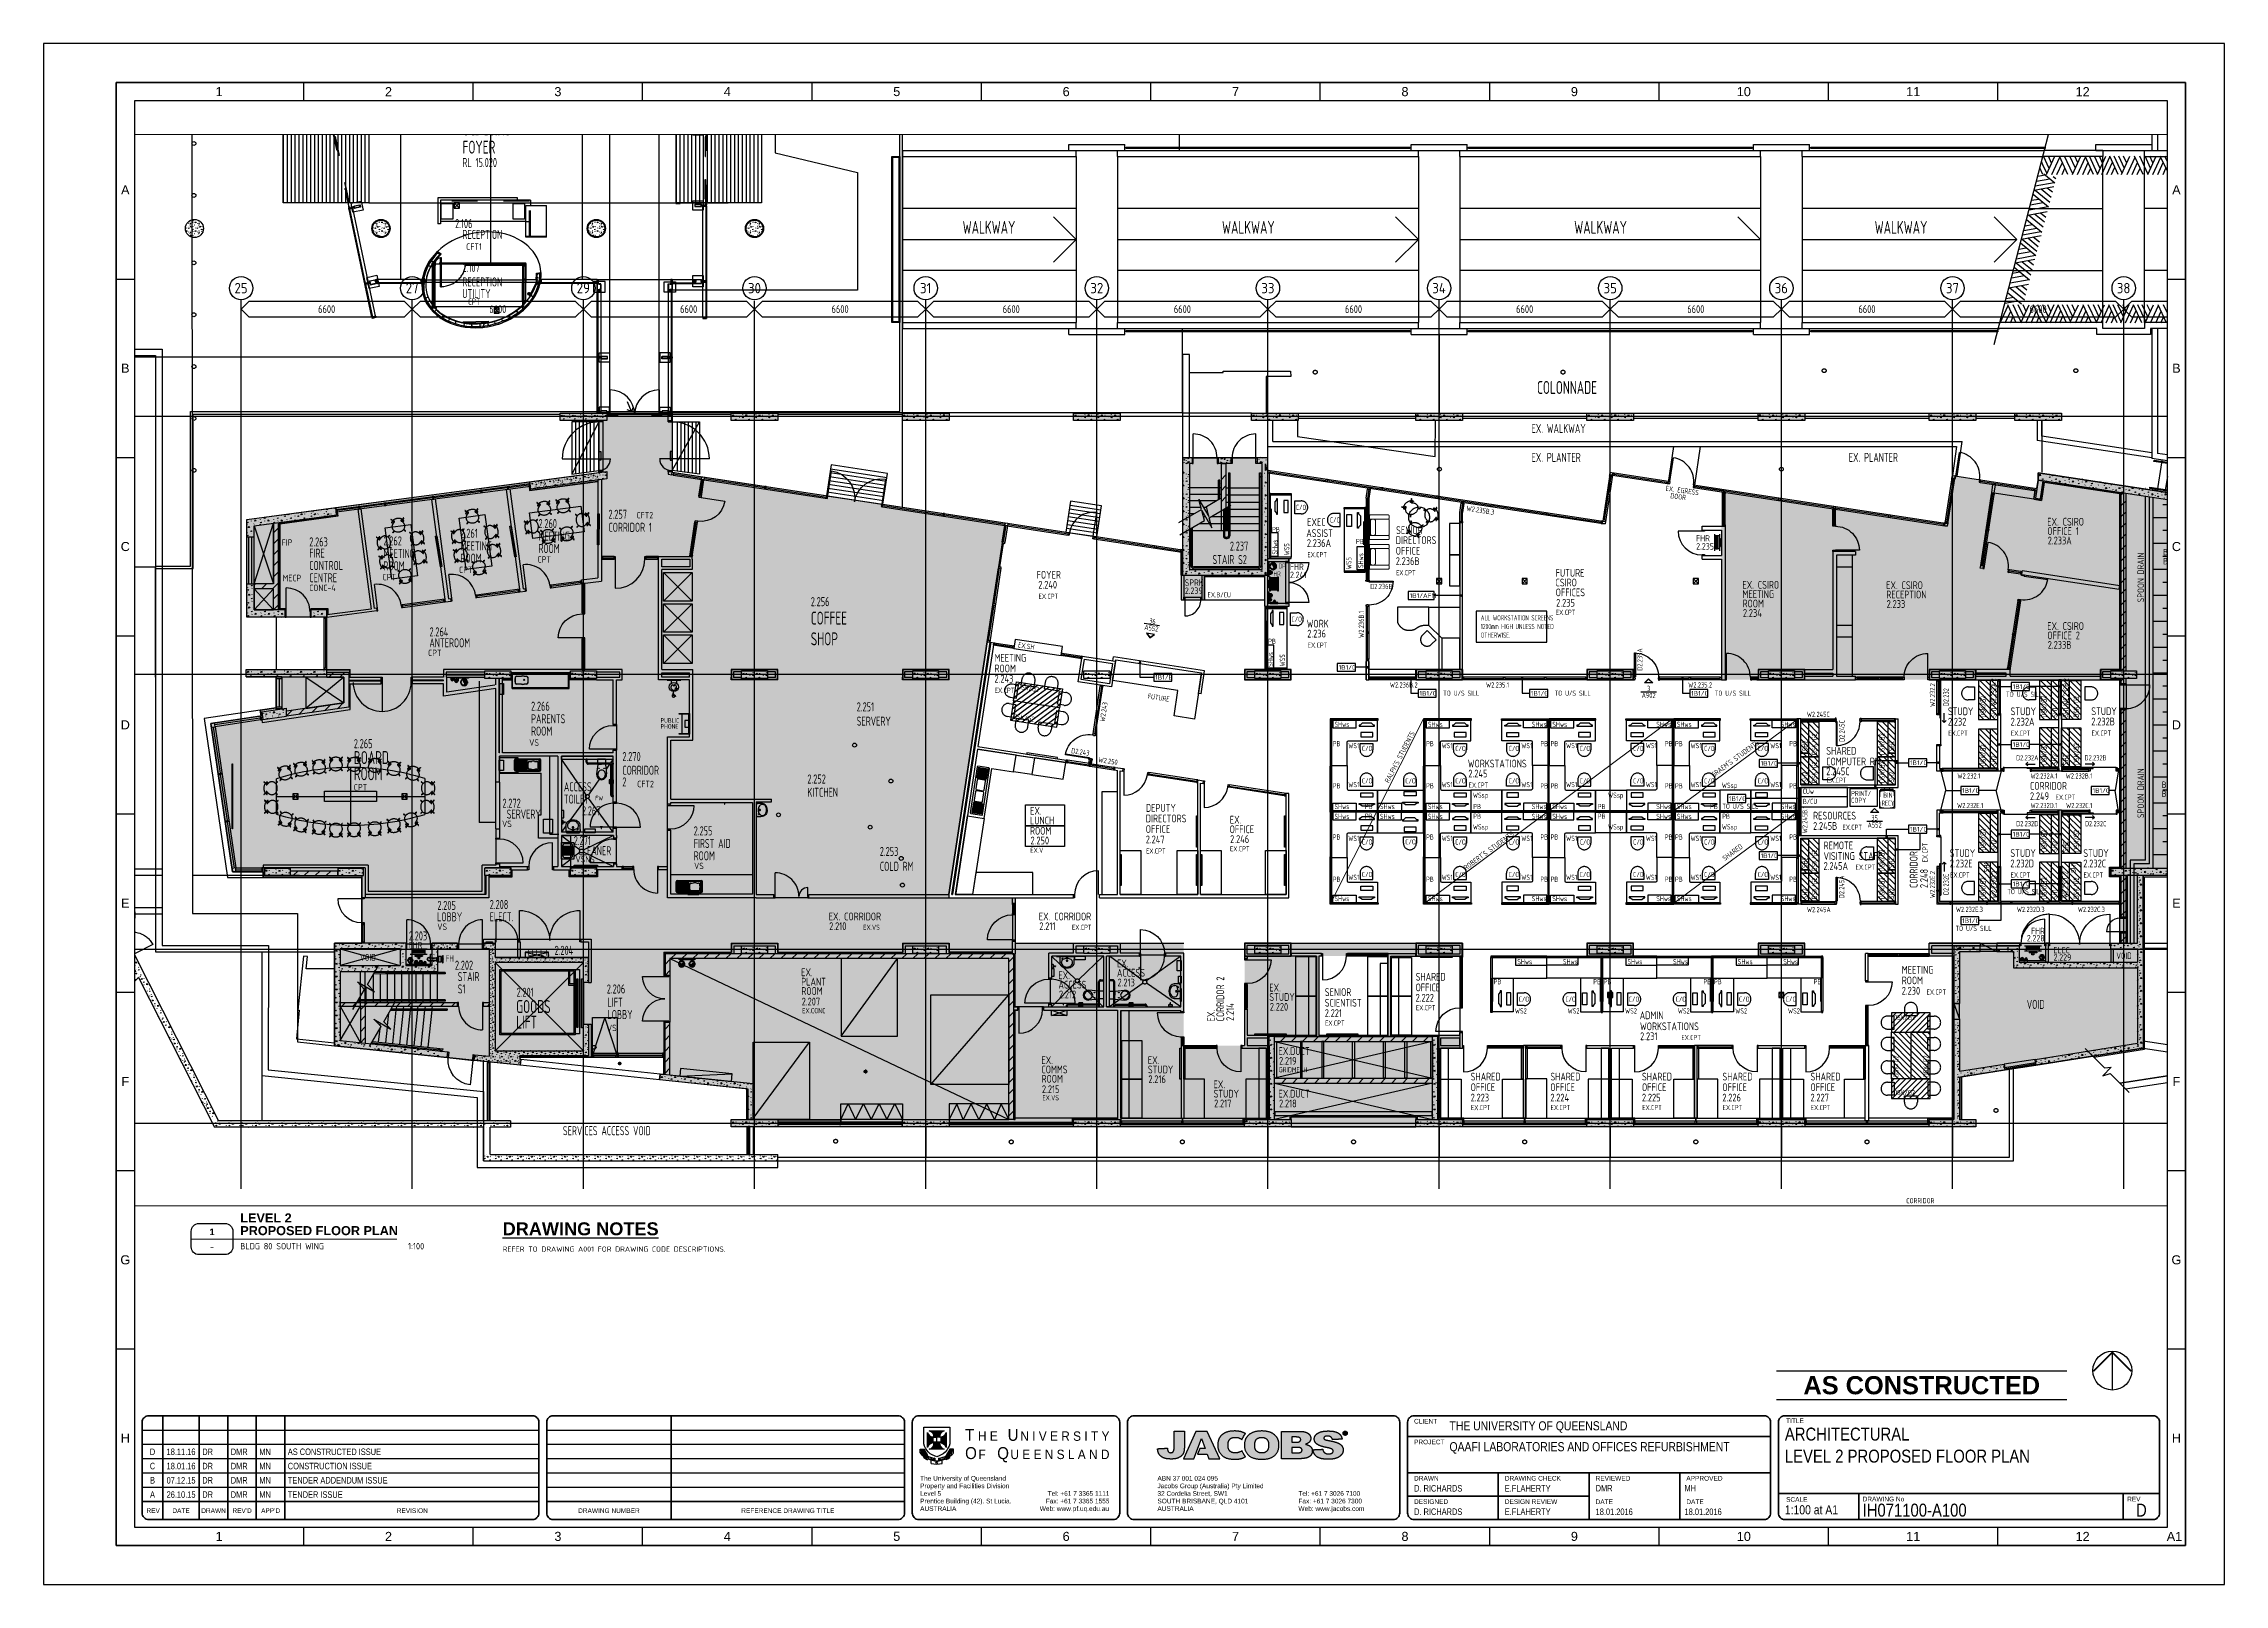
# Paper-space layout 'Layout1' of a CAD drawing. Header units: millimetres. Extents: x 0 to 841, y 0 to 594.
# The model-space entities are those that its viewports show. They can reach past a viewport. Long polylines and large blocks are cut down to what shows.
import ezdxf
from ezdxf.enums import TextEntityAlignment as Align

# ---------------------------------------------------------------- set-up
doc = ezdxf.new("R2010")
doc.units = ezdxf.units.MM
doc.header["$LTSCALE"] = 0.4
for name, pattern in [('BLD-80-FL-2$0$CENTER', [50.8, 31.75, -6.35, 6.35, -6.35]), ('BLD-80-FL-2$0$DASHED', [0.75, 0.5, -0.25]), ('BLD-80-FL-2$0$DASHED2', [9.525, 6.35, -3.175]), ('BLD-80-FL-2$0$DASHEDX2', [38.1, 25.4, -12.7]), ('BLD-80-FL-2$0$DOT', [0.25, 0, -0.25]), ('BLD-80-FL-2$0$HIDDEN', [0.375, 0.25, -0.125]), ('BLD-80-FL-2$0$HIDDEN2', [4.7625, 3.175, -1.5875])]:
    doc.linetypes.add(name, pattern=pattern)
for name, color, linetype, lineweight in [('BLD-80-FL-2$0$CE-SPNK-2CO-NEW', 2, 'Continuous', 18), ('BLD-80-FL-2$0$DO-TEXT-7CO', 7, 'Continuous', 25), ('BLD-80-FL-2$0$FU-EQPT-7CO-NEW', 7, 'Continuous', 25), ('BLD-80-FL-2$0$FU-LOOS-8H2-EXST', 8, 'BLD-80-FL-2$0$HIDDEN2', 25), ('BLD-80-FL-2$0$SI-BUIL-253CO', 253, 'Continuous', 25), ('BLD-80-FL-2$0$TX-LINE-6CO', 6, 'Continuous', 18), ('BLD-80-FL-2$0$WN-TEXT-7CO', 7, 'Continuous', 25), ('JACOBS_wA1TBL$0$TITLEBLOCK_25', 7, 'Continuous', 25), ('JACOBS_wA1TBL$0$TITLEBLOCK_35', 2, 'Continuous', 35), ('JACOBS_wA1TBL$0$TITLEBLOCK_70', 4, 'Continuous', 70), ('TITLEBLOCK_25', 7, 'Continuous', 25), ('TITLEBLOCK_35', 2, 'Continuous', 35), ('TITLEBLOCK_50', 1, 'Continuous', 50)]:
    doc.layers.add(name, color=color, linetype=linetype, lineweight=lineweight)
for name, color, linetype in [('BLD-80-FL-2$0$DO-EXST-6CO', 6, 'Continuous'), ('BLD-80-FL-2$0$DO-FRAM-7CO', 7, 'Continuous'), ('BLD-80-FL-2$0$DO-LEAF-3CO', 3, 'Continuous'), ('BLD-80-FL-2$0$DO-SWNG-6CO', 6, 'Continuous'), ('BLD-80-FL-2$0$FL-EXST-8CO', 8, 'Continuous'), ('BLD-80-FL-2$0$FU-EQPT-6H2', 6, 'BLD-80-FL-2$0$HIDDEN2'), ('BLD-80-FL-2$0$FU-EQPT-8H2', 8, 'BLD-80-FL-2$0$HIDDEN2'), ('BLD-80-FL-2$0$FU-FIXD-7CO-NEW', 7, 'Continuous'), ('BLD-80-FL-2$0$FU-FIXD-8CO-EXST', 8, 'Continuous'), ('BLD-80-FL-2$0$FU-FURN-6H2', 6, 'BLD-80-FL-2$0$HIDDEN2'), ('BLD-80-FL-2$0$HY-FITT-8CO-EXST', 8, 'Continuous'), ('BLD-80-FL-2$0$SI-HTCH-8C0', 8, 'Continuous'), ('BLD-80-FL-2$0$SR-METL-8CO-EXST', 8, 'Continuous'), ('BLD-80-FL-2$0$ST-EXST-6CO', 6, 'Continuous'), ('BLD-80-FL-2$0$ST-EXST-7CO', 7, 'Continuous'), ('BLD-80-FL-2$0$ST-EXST-8CO', 8, 'Continuous'), ('BLD-80-FL-2$0$ST-GRID-9CE', 9, 'BLD-80-FL-2$0$CENTER'), ('BLD-80-FL-2$0$TX-ARRW-6CO', 6, 'Continuous'), ('BLD-80-FL-2$0$TX-ATTR-7CO', 7, 'Continuous'), ('BLD-80-FL-2$0$TX-EXST-6CO', 6, 'Continuous'), ('BLD-80-FL-2$0$TX-GRID-2CO-100', 2, 'Continuous'), ('BLD-80-FL-2$0$TX-MISC-7CO-100', 7, 'Continuous'), ('BLD-80-FL-2$0$TX-NOTE-7CO', 7, 'Continuous'), ('BLD-80-FL-2$0$TX-RMNU-2C0-100', 2, 'Continuous'), ('BLD-80-FL-2$0$TX-ROOM-2CO-100', 2, 'Continuous'), ('BLD-80-FL-2$0$TX-ROOM-2CO-NEW', 2, 'Continuous'), ('BLD-80-FL-2$0$TX-SYMB-7CO', 7, 'Continuous'), ('BLD-80-FL-2$0$TX-TEXT-7C0-100', 7, 'Continuous'), ('BLD-80-FL-2$0$WA-HTCH-8CO-EXST', 8, 'Continuous'), ('BLD-80-FL-2$0$WA-MASN-3CO-EXST', 3, 'Continuous'), ('BLD-80-FL-2$0$WA-MASN-6CO-EXST', 6, 'Continuous'), ('BLD-80-FL-2$0$WA-MASN-6DA2-EXST', 6, 'BLD-80-FL-2$0$DASHEDX2'), ('BLD-80-FL-2$0$WA-PART-2C0-NEW', 2, 'Continuous'), ('BLD-80-FL-2$0$WA-PART-6C0-EXST', 6, 'Continuous'), ('BLD-80-FL-2$0$WA-TEXT-7CO', 7, 'Continuous'), ('BLD-80-FL-2$0$WN-EXST-8CO', 8, 'Continuous'), ('BLD-80-FL-2$0$WN-NEW-6C0', 6, 'Continuous'), ('BLD-80-FL-2$0$WN-NEW-7C0', 7, 'Continuous'), ('JACOBS_wA1TBL$0$LOGO', 7, 'Continuous'), ('JACOBS_wA1TBL$0$TB-LINE-6CO', 6, 'Continuous'), ('JACOBS_wA1TBL$0$TB-LINE-7CO', 7, 'Continuous'), ('JACOBS_wA1TBL$0$TB-SHAD-250FC', 250, 'Continuous'), ('JACOBS_wA1TBL$0$TB-SYMB-7CO', 7, 'Continuous'), ('JACOBS_wA1TBL$0$TB-TEXT-6CO', 6, 'Continuous'), ('JACOBS_wA1TBL$0$TB-TEXT-7CO', 7, 'Continuous'), ('JACOBS_wA1TBL$0$TX-TEXT-2CO', 2, 'Continuous'), ('TB-SYMB-1CO', 1, 'Continuous'), ('TX-LINE-1CO', 1, 'Continuous'), ('TX-LINE-6CO', 6, 'Continuous'), ('TX-NOTE-7CO', 7, 'Continuous'), ('TX-TEXT-2CO', 2, 'Continuous'), ('TX-TEXT-7C0-100', 7, 'Continuous'), ('XREF', 8, 'Continuous')]:
    doc.layers.add(name, color=color, linetype=linetype)
doc.layers.add('JACOBS_wA1TBL$0$TX-ARCH-7CO', color=7, linetype='Continuous', lineweight=18, plot=False)
doc.layers.get('BLD-80-FL-2$0$WN-TEXT-7CO').off()
doc.styles.add('ARIAL NARROW', font='ARIALN.TTF')
doc.styles.add('ARIAL-BOLD', font='arialbd.ttf')
doc.styles.add('BLD-80-FL-2$0$ISO3098B', font='isocp2.shx', dxfattribs={"width": 0.8})
doc.styles.add('BLD-80-FL-2$0$Isocp2', font='isocp2.shx')
doc.styles.add('BLD-80-FL-2$0$STANDARD', font='isocp2.shx', dxfattribs={"width": 0.8})
doc.styles.add('ISOCP2', font='ISOCP2.SHX')
doc.styles.add('JACOBS_wA1TBL$0$ARIAL', font='arial.ttf')
doc.styles.add('JACOBS_wA1TBL$0$ARIAL NARROW', font='ARIALN.TTF')
doc.styles.add('JACOBS_wA1TBL$0$Arial-Bold', font='arialbd.ttf')
doc.styles.add('JACOBS_wA1TBL$0$ROMANS', font='romans.shx')
doc.styles.get("Standard").update_dxf_attribs({"font": 'isocp2.shx'})
doc.dimstyles.new('BLD-80-FL-2$0$GRID-DIMS-100', dxfattribs={"dimtxt": 300, "dimasz": 100, "dimexe": 3, "dimexo": 1, "dimgap": 0.5, "dimtad": 0, "dimdec": 1, "dimdsep": 46, "dimtxsty": 'BLD-80-FL-2$0$STANDARD', "dimblk": 'BLD-80-FL-2$0$GRID-DIMS', "dimcen": 2.5, "dimdle": 3, "dimse1": 1, "dimse2": 1, "dimsd1": 1, "dimsd2": 1, "dimclrd": 255, "dimclre": 8, "dimclrt": 2, "dimadec": 0, "dimazin": 0, "dimtfac": 1, "dimtdec": 1, "dimtmove": 2, "dimatfit": 3, "dimldrblk": 'BLD-80-FL-2$0$_None', "dimfxl": 3, "dimtolj": 1, "dimtzin": 0, "dimarcsym": 0})
doc.dimstyles.new('BLD-80-FL-2$0$ISO-25', dxfattribs={"dimtxt": 2.5, "dimasz": 2.5, "dimexe": 1.25, "dimexo": 0.625, "dimtad": 1, "dimtxsty": 'BLD-80-FL-2$0$STANDARD', "dimcen": 2.5, "dimadec": 0, "dimazin": 0, "dimtfac": 1, "dimtmove": 0, "dimatfit": 3, "dimfxl": 1, "dimarcsym": 0})
doc.dimstyles.new('BLD-80-FL-2$0$S2F-100', dxfattribs={"dimscale": 100, "dimtxt": 2, "dimasz": 2, "dimexe": 2, "dimexo": 5.5, "dimgap": 1, "dimtad": 1, "dimrnd": 1, "dimtxsty": 'BLD-80-FL-2$0$STANDARD', "dimcen": 2.5, "dimse1": 1, "dimse2": 1, "dimclrd": 6, "dimclre": 6, "dimclrt": 256, "dimadec": 0, "dimazin": 0, "dimtfac": 1, "dimtix": 1, "dimtmove": 0, "dimatfit": 3, "dimfxl": 2, "dimtolj": 1, "dimtzin": 0, "dimarcsym": 0})
pattern_1 = [(135, (-16534.3, 3540.69), (-112.2532, -112.2532), [])]
pattern_2 = [(135, (-16534.3, -3459.35), (-112.2532, -112.2532), [])]
pattern_3 = [(135, (-22784.3, -2384.35), (-112.2532, -112.2532), [])]
pattern_4 = [(135, (-22784.3, -3464.35), (-112.2532, -112.2532), [])]
pattern_5 = [(135, (-22784.3, 2095.65), (-112.2532, -112.2532), [])]
pattern_6 = [(135, (-22784.3, 1015.65), (-112.2532, -112.2532), [])]
pattern_7 = [(45, (51608.89, 90145.35), (-112.2532, 112.2532), [])]
pattern_8 = [(135, (-21491.05, -10323.3), (-112.2532, -112.2532), [])]
pattern_9 = [(36.37442, (30769.68, 103003.94), (-94.1482, 127.81893), [])]

# ---------------------------------------------------------------- blocks, each defined once
blk = doc.blocks.new('*U2')
at = {"const_width": 0.375}
blk.add_lwpolyline([(0, 0), (79.36, 0)], dxfattribs=at)
at = {"color": 2}
blk.add_lwpolyline([(0, 3, -0.414214), (3, 6), (13.09, 6, -0.414214), (16.09, 3), (16.09, -3, -0.414214), (13.09, -6), (3, -6, -0.414214), (0, -3)], format="xyb", close=True, dxfattribs=at)
for tag, p, height, style in [('DETAIL', (18.93, 6.4), 3.5, 'ARIAL-BOLD'), ('DETAIL', (18.93, 1.5), 3.5, 'ARIAL-BOLD'), ('REM', (18.93, -4), 2.5, 'ISOCP2'), ('REM', (18.93, -7.5), 2.5, 'ISOCP2'), ('REM', (18.93, -11), 2.5, 'ISOCP2')]:
    blk.add_attdef(tag, p, '', height=height, dxfattribs=dict(at, style=style))
at = {"color": 2, "style": 'ARIAL-BOLD'}
blk.add_attdef('DET', text='', height=2.5, dxfattribs=at).set_placement((8.05, 2.75), align=Align.MIDDLE_CENTER)
at = {"style": 'ISOCP2'}
blk.add_attdef('DWG', text='', height=2.5, dxfattribs=at).set_placement((8.05, -2.88), align=Align.MIDDLE_CENTER)
blk = doc.blocks.new('JACOBS_wA1TBL$0$SKM_ADDRESS_A1')
at = {"layer": 'JACOBS_wA1TBL$0$TITLEBLOCK_25', "style": 'JACOBS_wA1TBL$0$ARIAL'}
for tag, p in [('ADDRESSLINE1', (-40.97, 19.71)), ('ADDRESSLINE2', (-40.97, 16.79)), ('ADDRESSLINE3', (-40.97, 13.87)), ('ADDRESSLINE4', (-40.97, 10.95)), ('ADDRESSLINE7', (13.4, 13.87)), ('ADDRESSLINE8', (13.4, 10.95)), ('ADDRESSLINE5', (-40.97, 8.03)), ('ADDRESSLINE6', (-40.97, 5.11)), ('ADDRESSLINE9', (13.4, 8.03)), ('ADDRESSLINE10', (13.4, 5.11))]:
    blk.add_attdef(tag, text='', height=1.8, dxfattribs=at).set_placement(p, align=Align.TOP_LEFT)
blk = doc.blocks.new('JACOBS_wA1TBL$0$JACOBS_LOGO_A1_DRAWING')
at = {"layer": 'JACOBS_wA1TBL$0$LOGO', "true_color": 0x00338d}
h = blk.add_hatch(color=164, dxfattribs=at)
h.dxf.hatch_style = 1
edge = h.paths.add_edge_path()
edge.add_spline(control_points=[(-35.3, 31.49), (-35.3, 31.49), (-31.74, 31.49), (-31.74, 31.49), (-31.74, 31.49), (-31.74, 26.38), (-31.74, 26.38), (-31.74, 25.31), (-31.86, 24.49), (-32.09, 23.93), (-32.32, 23.37), (-32.79, 22.89), (-33.49, 22.51), (-34.19, 22.12), (-35.09, 21.92), (-36.18, 21.92), (-37.34, 21.92), (-38.24, 22.05), (-38.87, 22.31), (-39.51, 22.56), (-40, 22.94), (-40.35, 23.44), (-40.63, 23.84), (-40.81, 24.31), (-40.91, 24.86), (-40.93, 25), (-40.97, 25.27), (-40.98, 25.48), (-40.98, 25.48), (-37.57, 25.65), (-37.57, 25.65), (-37.56, 25.24), (-37.52, 24.93), (-37.44, 24.72), (-37.35, 24.52), (-37.21, 24.36), (-37.01, 24.23), (-36.88, 24.15), (-36.69, 24.11), (-36.44, 24.11), (-36.04, 24.11), (-35.76, 24.23), (-35.57, 24.47), (-35.39, 24.71), (-35.3, 25.12), (-35.3, 25.7), (-35.3, 25.7), (-35.3, 31.49), (-35.3, 31.49)], knot_values=[0, 0, 0, 0, 1, 1, 1, 2, 2, 2, 3, 3, 3, 4, 4, 4, 5, 5, 5, 6, 6, 6, 7, 7, 7, 8, 8, 8, 9, 9, 9, 10, 10, 10, 11, 11, 11, 12, 12, 12, 13, 13, 13, 14, 14, 14, 15, 15, 15, 16, 16, 16, 16], degree=3, periodic=0)
h = blk.add_hatch(color=164, dxfattribs=at)
h.dxf.hatch_style = 1
h.paths.add_polyline_path([(-23.88, 31.41), (-27.77, 31.41), (-32.07, 22), (-28.45, 22), (-25.87, 28.97), (-24.61, 25.59), (-26.47, 25.59), (-27.24, 23.55), (-23.87, 23.55), (-23.3, 22), (-19.59, 22)])
h = blk.add_hatch(color=164, dxfattribs=at)
h.dxf.hatch_style = 1
edge = h.paths.add_edge_path()
edge.add_spline(control_points=[(-11.94, 24.79), (-12.41, 24.42), (-13.22, 24.03), (-14.33, 24.02), (-15.07, 24.02), (-15.66, 24.23), (-16.09, 24.64), (-16.52, 25.06), (-16.73, 25.74), (-16.73, 26.69), (-16.73, 27.65), (-16.52, 28.33), (-16.08, 28.75), (-15.71, 29.11), (-15.02, 29.39), (-14.39, 29.39), (-13.44, 29.4), (-12.89, 29.28), (-11.96, 28.61), (-11.64, 29.22), (-11.14, 30.12), (-10.76, 30.65), (-10.86, 30.72), (-10.96, 30.79), (-11.07, 30.85), (-11.9, 31.33), (-13.03, 31.57), (-14.48, 31.57), (-16.32, 31.57), (-17.75, 31.15), (-18.76, 30.32), (-19.76, 29.48), (-20.27, 28.29), (-20.27, 26.73), (-20.27, 25.56), (-19.98, 24.6), (-19.41, 23.86), (-18.83, 23.11), (-18.15, 22.59), (-17.36, 22.29), (-16.57, 21.99), (-15.55, 21.85), (-14.31, 21.85), (-12.85, 21.85), (-11.76, 22.09), (-10.74, 22.74), (-10.74, 22.74), (-11.41, 23.71), (-11.93, 24.79), (-11.93, 24.79), (-11.94, 24.79), (-11.94, 24.79)], knot_values=[0, 0, 0, 0, 1, 1, 1, 2, 2, 2, 3, 3, 3, 4, 4, 4, 5, 5, 5, 6, 6, 6, 7, 7, 7, 8, 8, 8, 9, 9, 9, 10, 10, 10, 11, 11, 11, 12, 12, 12, 13, 13, 13, 14, 14, 14, 15, 15, 15, 16, 16, 16, 17, 17, 17, 17], degree=3, periodic=0)
h = blk.add_hatch(color=164, dxfattribs=at)
h.dxf.hatch_style = 1
edge = h.paths.add_edge_path()
edge.add_spline(control_points=[(-9.53, 30.29), (-10.57, 29.43), (-11.09, 28.24), (-11.09, 26.7)], knot_values=[8, 8, 8, 8, 9, 9, 9, 9], degree=3, periodic=0)
edge.add_spline(control_points=[(-11.09, 26.7), (-11.09, 25.6), (-10.83, 24.69), (-10.3, 23.96)], knot_values=[9, 9, 9, 9, 10, 10, 10, 10], degree=3, periodic=0)
edge.add_spline(control_points=[(-10.3, 23.96), (-9.77, 23.22), (-9.09, 22.69), (-8.24, 22.35)], knot_values=[0, 0, 0, 0, 1, 1, 1, 1], degree=3, periodic=0)
edge.add_spline(control_points=[(-8.24, 22.35), (-7.39, 22.01), (-6.32, 21.85), (-5.03, 21.85)], knot_values=[1, 1, 1, 1, 2, 2, 2, 2], degree=3, periodic=0)
edge.add_spline(control_points=[(-5.03, 21.85), (-3.75, 21.85), (-2.69, 22.04), (-1.84, 22.43)], knot_values=[2, 2, 2, 2, 3, 3, 3, 3], degree=3, periodic=0)
edge.add_spline(control_points=[(-1.84, 22.43), (-0.99, 22.82), (-0.33, 23.37), (0.12, 24.07)], knot_values=[3, 3, 3, 3, 4, 4, 4, 4], degree=3, periodic=0)
edge.add_spline(control_points=[(0.12, 24.07), (0.57, 24.78), (0.79, 25.68), (0.79, 26.78)], knot_values=[4, 4, 4, 4, 5, 5, 5, 5], degree=3, periodic=0)
edge.add_spline(control_points=[(0.79, 26.78), (0.79, 28.29), (0.28, 29.47), (-0.75, 30.31)], knot_values=[5, 5, 5, 5, 6, 6, 6, 6], degree=3, periodic=0)
edge.add_spline(control_points=[(-0.75, 30.31), (-1.79, 31.15), (-3.26, 31.57), (-5.17, 31.57)], knot_values=[6, 6, 6, 6, 7, 7, 7, 7], degree=3, periodic=0)
edge.add_spline(control_points=[(-5.17, 31.57), (-7.03, 31.57), (-8.48, 31.14), (-9.53, 30.29)], knot_values=[7, 7, 7, 7, 8, 8, 8, 8], degree=3, periodic=0)
edge = h.paths.add_edge_path(flags=16)
edge.add_spline(control_points=[(-7.55, 26.69), (-7.55, 27.65), (-7.33, 28.33), (-6.9, 28.75)], knot_values=[0, 0, 0, 0, 1, 1, 1, 1], degree=3, periodic=0)
edge.add_spline(control_points=[(-6.9, 28.75), (-6.47, 29.16), (-5.89, 29.37), (-5.17, 29.37)], knot_values=[0, 0, 0, 0, 1, 1, 1, 1], degree=3, periodic=0)
edge.add_spline(control_points=[(-5.17, 29.37), (-4.43, 29.37), (-3.84, 29.16), (-3.4, 28.76)], knot_values=[0, 0, 0, 0, 1, 1, 1, 1], degree=3, periodic=0)
edge.add_spline(control_points=[(-3.4, 28.76), (-2.96, 28.35), (-2.74, 27.7), (-2.74, 26.82)], knot_values=[0, 0, 0, 0, 1, 1, 1, 1], degree=3, periodic=0)
edge.add_spline(control_points=[(-2.74, 26.82), (-2.74, 25.77), (-2.95, 25.04), (-3.37, 24.63)], knot_values=[0, 0, 0, 0, 1, 1, 1, 1], degree=3, periodic=0)
edge.add_spline(control_points=[(-3.37, 24.63), (-3.79, 24.22), (-4.38, 24.02), (-5.14, 24.02)], knot_values=[0, 0, 0, 0, 1, 1, 1, 1], degree=3, periodic=0)
edge.add_spline(control_points=[(-5.14, 24.02), (-5.89, 24.02), (-6.47, 24.23), (-6.9, 24.64)], knot_values=[0, 0, 0, 0, 1, 1, 1, 1], degree=3, periodic=0)
edge.add_spline(control_points=[(-6.9, 24.64), (-7.34, 25.06), (-7.55, 25.74), (-7.55, 26.69)], knot_values=[0, 0, 0, 0, 1, 1, 1, 1], degree=3, periodic=0)
h = blk.add_hatch(color=164, dxfattribs=at)
h.dxf.hatch_style = 1
edge = h.paths.add_edge_path()
edge.add_spline(control_points=[(8.31, 31.41), (8.31, 31.41), (1.67, 31.41), (1.67, 31.41), (1.67, 31.41), (1.67, 29.06), (1.67, 26.71)], knot_values=[12.49999, 12.49999, 12.49999, 12.49999, 13.49999, 13.49999, 13.49999, 14, 14, 14, 14], degree=3, periodic=0)
edge.add_spline(control_points=[(1.67, 26.71), (1.67, 24.36), (1.67, 22.01), (1.67, 22.01), (1.67, 22.01), (1.67, 22.01), (1.67, 22.01)], knot_values=[11.999756, 11.999756, 11.999756, 11.999756, 12.499746, 12.499746, 12.499746, 12.49999, 12.49999, 12.49999, 12.49999], degree=3, periodic=0)
edge.add_spline(control_points=[(1.74, 22.01), (1.76, 22.01), (1.79, 22.01), (1.82, 22.01)], knot_values=[11.906252, 11.906252, 11.906252, 11.906252, 11.937501, 11.937501, 11.937501, 11.937501], degree=3, periodic=0)
edge.add_spline(control_points=[(1.82, 22.01), (1.85, 22.01), (1.89, 22.01), (1.93, 22.01)], knot_values=[11.875003, 11.875003, 11.875003, 11.875003, 11.906252, 11.906252, 11.906252, 11.906252], degree=3, periodic=0)
edge.add_spline(control_points=[(1.93, 22.01), (2.02, 22.01), (2.12, 22.01), (2.23, 22.01)], knot_values=[11.812504, 11.812504, 11.812504, 11.812504, 11.875003, 11.875003, 11.875003, 11.875003], degree=3, periodic=0)
edge.add_spline(control_points=[(2.23, 22.01), (2.35, 22.01), (2.48, 22.01), (2.63, 22.01)], knot_values=[11.750005, 11.750005, 11.750005, 11.750005, 11.812504, 11.812504, 11.812504, 11.812504], degree=3, periodic=0)
edge.add_spline(control_points=[(2.63, 22.01), (2.91, 22.01), (3.25, 22.01), (3.61, 22.01)], knot_values=[11.625008, 11.625008, 11.625008, 11.625008, 11.750005, 11.750005, 11.750005, 11.750005], degree=3, periodic=0)
edge.add_spline(control_points=[(3.61, 22.01), (3.97, 22.01), (4.35, 22.01), (4.73, 22.01)], knot_values=[11.50001, 11.50001, 11.50001, 11.50001, 11.625008, 11.625008, 11.625008, 11.625008], degree=3, periodic=0)
edge.add_spline(control_points=[(4.73, 22.01), (5.5, 22.01), (6.26, 22.01), (6.84, 22.01)], knot_values=[11.250015, 11.250015, 11.250015, 11.250015, 11.50001, 11.50001, 11.50001, 11.50001], degree=3, periodic=0)
edge.add_spline(control_points=[(6.84, 22.01), (7.41, 22.01), (7.8, 22.01), (7.8, 22.01), (8.06, 22.01), (8.59, 22.05), (9.39, 22.14)], knot_values=[10, 10, 10, 10, 10.250015, 10.250015, 10.250015, 11.250015, 11.250015, 11.250015, 11.250015], degree=3, periodic=0)
edge.add_spline(control_points=[(9.39, 22.14), (9.99, 22.2), (10.43, 22.3), (10.73, 22.44)], knot_values=[9, 9, 9, 9, 10, 10, 10, 10], degree=3, periodic=0)
edge.add_spline(control_points=[(10.73, 22.44), (11.21, 22.67), (11.59, 22.98), (11.87, 23.37)], knot_values=[8, 8, 8, 8, 9, 9, 9, 9], degree=3, periodic=0)
edge.add_spline(control_points=[(11.87, 23.37), (12.15, 23.76), (12.28, 24.2), (12.28, 24.68)], knot_values=[7, 7, 7, 7, 8, 8, 8, 8], degree=3, periodic=0)
edge.add_spline(control_points=[(12.28, 24.68), (12.28, 25.28), (12.09, 25.78), (11.7, 26.17), (11.31, 26.57), (10.71, 26.85), (9.88, 27.01)], knot_values=[5, 5, 5, 5, 6, 6, 6, 7, 7, 7, 7], degree=3, periodic=0)
edge.add_spline(control_points=[(9.88, 27.01), (10.42, 27.17), (10.84, 27.38), (11.12, 27.64)], knot_values=[4, 4, 4, 4, 5, 5, 5, 5], degree=3, periodic=0)
edge.add_spline(control_points=[(11.12, 27.64), (11.54, 28.04), (11.75, 28.51), (11.75, 29.07)], knot_values=[3, 3, 3, 3, 4, 4, 4, 4], degree=3, periodic=0)
edge.add_spline(control_points=[(11.75, 29.07), (11.75, 29.73), (11.45, 30.28), (10.86, 30.73)], knot_values=[2, 2, 2, 2, 3, 3, 3, 3], degree=3, periodic=0)
edge.add_spline(control_points=[(10.86, 30.73), (10.27, 31.18), (9.42, 31.41), (8.31, 31.41)], knot_values=[1, 1, 1, 1, 2, 2, 2, 2], degree=3, periodic=0)
edge = h.paths.add_edge_path(flags=16)
edge.add_spline(control_points=[(5.24, 28.62), (5.24, 29.06), (5.24, 29.51), (5.24, 29.51), (5.24, 29.51), (5.24, 29.51), (5.24, 29.51)], knot_values=[5.999512, 5.999512, 5.999512, 5.999512, 6.499502, 6.499502, 6.499502, 6.49999, 6.49999, 6.49999, 6.49999], degree=3, periodic=0)
edge.add_spline(control_points=[(5.31, 29.51), (5.33, 29.51), (5.36, 29.51), (5.39, 29.51)], knot_values=[5.812504, 5.812504, 5.812504, 5.812504, 5.875002, 5.875002, 5.875002, 5.875002], degree=3, periodic=0)
edge.add_spline(control_points=[(5.39, 29.51), (5.42, 29.51), (5.45, 29.51), (5.49, 29.51)], knot_values=[5.750005, 5.750005, 5.750005, 5.750005, 5.812504, 5.812504, 5.812504, 5.812504], degree=3, periodic=0)
edge.add_spline(control_points=[(5.49, 29.51), (5.56, 29.51), (5.65, 29.51), (5.74, 29.51)], knot_values=[5.625008, 5.625008, 5.625008, 5.625008, 5.750005, 5.750005, 5.750005, 5.750005], degree=3, periodic=0)
edge.add_spline(control_points=[(5.74, 29.51), (5.83, 29.51), (5.93, 29.51), (6.03, 29.51)], knot_values=[5.50001, 5.50001, 5.50001, 5.50001, 5.625008, 5.625008, 5.625008, 5.625008], degree=3, periodic=0)
edge.add_spline(control_points=[(6.03, 29.51), (6.23, 29.51), (6.42, 29.51), (6.57, 29.51)], knot_values=[5.250015, 5.250015, 5.250015, 5.250015, 5.50001, 5.50001, 5.50001, 5.50001], degree=3, periodic=0)
edge.add_spline(control_points=[(6.57, 29.51), (6.72, 29.51), (6.81, 29.51), (6.81, 29.51), (7.35, 29.51), (7.73, 29.43), (7.95, 29.28)], knot_values=[4, 4, 4, 4, 4.250015, 4.250015, 4.250015, 5.250015, 5.250015, 5.250015, 5.250015], degree=3, periodic=0)
edge.add_spline(control_points=[(7.95, 29.28), (8.17, 29.12), (8.28, 28.91), (8.28, 28.63)], knot_values=[3, 3, 3, 3, 4, 4, 4, 4], degree=3, periodic=0)
edge.add_spline(control_points=[(8.28, 28.63), (8.28, 28.34), (8.17, 28.12), (7.95, 27.96)], knot_values=[2, 2, 2, 2, 3, 3, 3, 3], degree=3, periodic=0)
edge.add_spline(control_points=[(7.95, 27.96), (7.73, 27.8), (7.35, 27.72), (6.79, 27.72)], knot_values=[1, 1, 1, 1, 2, 2, 2, 2], degree=3, periodic=0)
edge.add_spline(control_points=[(6.79, 27.72), (6.79, 27.72), (5.24, 27.72), (5.24, 27.72), (5.24, 27.72), (5.24, 28.17), (5.24, 28.62)], knot_values=[6.49999, 6.49999, 6.49999, 6.49999, 7.49999, 7.49999, 7.49999, 8, 8, 8, 8], degree=3, periodic=0)
edge = h.paths.add_edge_path(flags=16)
edge.add_spline(control_points=[(5.32, 25.93), (5.35, 25.93), (5.38, 25.93), (5.41, 25.93)], knot_values=[5.812504, 5.812504, 5.812504, 5.812504, 5.875002, 5.875002, 5.875002, 5.875002], degree=3, periodic=0)
edge.add_spline(control_points=[(5.41, 25.93), (5.45, 25.93), (5.48, 25.93), (5.53, 25.93)], knot_values=[5.750005, 5.750005, 5.750005, 5.750005, 5.812504, 5.812504, 5.812504, 5.812504], degree=3, periodic=0)
edge.add_spline(control_points=[(5.53, 25.93), (5.61, 25.93), (5.71, 25.93), (5.82, 25.93)], knot_values=[5.625008, 5.625008, 5.625008, 5.625008, 5.750005, 5.750005, 5.750005, 5.750005], degree=3, periodic=0)
edge.add_spline(control_points=[(5.82, 25.93), (5.92, 25.93), (6.03, 25.93), (6.15, 25.93)], knot_values=[5.50001, 5.50001, 5.50001, 5.50001, 5.625007, 5.625007, 5.625007, 5.625007], degree=3, periodic=0)
edge.add_spline(control_points=[(6.15, 25.93), (6.37, 25.93), (6.6, 25.93), (6.77, 25.93)], knot_values=[5.250015, 5.250015, 5.250015, 5.250015, 5.50001, 5.50001, 5.50001, 5.50001], degree=3, periodic=0)
edge.add_spline(control_points=[(6.77, 25.93), (6.94, 25.93), (7.05, 25.93), (7.05, 25.93), (7.67, 25.93), (8.11, 25.85), (8.36, 25.68)], knot_values=[4, 4, 4, 4, 4.250015, 4.250015, 4.250015, 5.250015, 5.250015, 5.250015, 5.250015], degree=3, periodic=0)
edge.add_spline(control_points=[(8.36, 25.68), (8.61, 25.51), (8.73, 25.29), (8.73, 25.01)], knot_values=[3, 3, 3, 3, 4, 4, 4, 4], degree=3, periodic=0)
edge.add_spline(control_points=[(8.73, 25.01), (8.73, 24.71), (8.6, 24.47), (8.35, 24.29)], knot_values=[2, 2, 2, 2, 3, 3, 3, 3], degree=3, periodic=0)
edge.add_spline(control_points=[(8.35, 24.29), (8.1, 24.11), (7.67, 24.03), (7.06, 24.03)], knot_values=[1, 1, 1, 1, 2, 2, 2, 2], degree=3, periodic=0)
edge.add_spline(control_points=[(7.06, 24.03), (7.06, 24.03), (5.24, 24.03), (5.24, 24.03), (5.24, 24.03), (5.24, 24.5), (5.24, 24.98)], knot_values=[6.49999, 6.49999, 6.49999, 6.49999, 7.49999, 7.49999, 7.49999, 8, 8, 8, 8], degree=3, periodic=0)
edge.add_spline(control_points=[(5.24, 24.98), (5.24, 25.46), (5.24, 25.93), (5.24, 25.93), (5.24, 25.93), (5.24, 25.93), (5.24, 25.93)], knot_values=[5.999512, 5.999512, 5.999512, 5.999512, 6.499502, 6.499502, 6.499502, 6.49999, 6.49999, 6.49999, 6.49999], degree=3, periodic=0)
edge.add_spline(control_points=[(5.29, 25.93), (5.3, 25.93), (5.31, 25.93), (5.32, 25.93)], knot_values=[5.875002, 5.875002, 5.875002, 5.875002, 5.906252, 5.906252, 5.906252, 5.906252], degree=3, periodic=0)
h = blk.add_hatch(color=164, dxfattribs=at)
h.dxf.hatch_style = 1
edge = h.paths.add_edge_path()
edge.add_spline(control_points=[(13.45, 30.19), (13.11, 29.76), (12.94, 29.3), (12.94, 28.82)], knot_values=[9, 9, 9, 9, 10, 10, 10, 10], degree=3, periodic=0)
edge.add_spline(control_points=[(12.94, 28.82), (12.94, 28.08), (13.27, 27.48), (13.94, 27)], knot_values=[8, 8, 8, 8, 9, 9, 9, 9], degree=3, periodic=0)
edge.add_spline(control_points=[(13.94, 27), (14.6, 26.53), (15.71, 26.15), (17.26, 25.86)], knot_values=[7, 7, 7, 7, 8, 8, 8, 8], degree=3, periodic=0)
edge.add_spline(control_points=[(17.26, 25.86), (18.21, 25.69), (18.81, 25.51), (19.08, 25.31)], knot_values=[6, 6, 6, 6, 7, 7, 7, 7], degree=3, periodic=0)
edge.add_spline(control_points=[(19.08, 25.31), (19.34, 25.12), (19.47, 24.9), (19.47, 24.66)], knot_values=[5, 5, 5, 5, 6, 6, 6, 6], degree=3, periodic=0)
edge.add_spline(control_points=[(19.47, 24.66), (19.47, 24.4), (19.33, 24.18), (19.06, 23.98)], knot_values=[4, 4, 4, 4, 5, 5, 5, 5], degree=3, periodic=0)
edge.add_spline(control_points=[(19.06, 23.98), (18.78, 23.79), (18.39, 23.69), (17.89, 23.69)], knot_values=[3, 3, 3, 3, 4, 4, 4, 4], degree=3, periodic=0)
edge.add_spline(control_points=[(17.89, 23.69), (17.21, 23.69), (16.69, 23.88), (16.32, 24.26)], knot_values=[2, 2, 2, 2, 3, 3, 3, 3], degree=3, periodic=0)
edge.add_spline(control_points=[(16.32, 24.26), (16.1, 24.5), (15.95, 24.84), (15.88, 25.29)], knot_values=[1, 1, 1, 1, 2, 2, 2, 2], degree=3, periodic=0)
edge.add_spline(control_points=[(15.88, 25.29), (15.88, 25.29), (12.51, 25.12), (12.51, 25.12)], knot_values=[0, 0, 0, 0, 1, 1, 1, 1], degree=3, periodic=0)
edge.add_spline(control_points=[(12.51, 25.12), (12.61, 24.17), (13.03, 23.38), (13.78, 22.77)], knot_values=[28, 28, 28, 28, 29, 29, 29, 29], degree=3, periodic=0)
edge.add_spline(control_points=[(13.78, 22.77), (14.53, 22.15), (15.88, 21.85), (17.83, 21.85)], knot_values=[27, 27, 27, 27, 28, 28, 28, 28], degree=3, periodic=0)
edge.add_spline(control_points=[(17.83, 21.85), (18.94, 21.85), (19.86, 21.98), (20.59, 22.24)], knot_values=[26, 26, 26, 26, 27, 27, 27, 27], degree=3, periodic=0)
edge.add_spline(control_points=[(20.59, 22.24), (21.32, 22.5), (21.89, 22.89), (22.29, 23.4)], knot_values=[25, 25, 25, 25, 26, 26, 26, 26], degree=3, periodic=0)
edge.add_spline(control_points=[(22.29, 23.4), (22.7, 23.91), (22.9, 24.46), (22.9, 25.07)], knot_values=[24, 24, 24, 24, 25, 25, 25, 25], degree=3, periodic=0)
edge.add_spline(control_points=[(22.9, 25.07), (22.9, 25.58), (22.75, 26.04), (22.45, 26.46)], knot_values=[23, 23, 23, 23, 24, 24, 24, 24], degree=3, periodic=0)
edge.add_spline(control_points=[(22.45, 26.46), (22.14, 26.87), (21.65, 27.22), (20.98, 27.5)], knot_values=[22, 22, 22, 22, 23, 23, 23, 23], degree=3, periodic=0)
edge.add_spline(control_points=[(20.98, 27.5), (20.31, 27.78), (19.21, 28.06), (17.66, 28.33)], knot_values=[21, 21, 21, 21, 22, 22, 22, 22], degree=3, periodic=0)
edge.add_spline(control_points=[(17.66, 28.33), (17.04, 28.44), (16.64, 28.56), (16.47, 28.68)], knot_values=[20, 20, 20, 20, 21, 21, 21, 21], degree=3, periodic=0)
edge.add_spline(control_points=[(16.47, 28.68), (16.3, 28.8), (16.21, 28.94), (16.21, 29.09)], knot_values=[19, 19, 19, 19, 20, 20, 20, 20], degree=3, periodic=0)
edge.add_spline(control_points=[(16.21, 29.09), (16.21, 29.29), (16.31, 29.47), (16.52, 29.61), (16.73, 29.75), (17.04, 29.82), (17.45, 29.82)], knot_values=[17, 17, 17, 17, 18, 18, 18, 19, 19, 19, 19], degree=3, periodic=0)
edge.add_spline(control_points=[(17.45, 29.82), (17.95, 29.82), (18.35, 29.73), (18.63, 29.53)], knot_values=[16, 16, 16, 16, 17, 17, 17, 17], degree=3, periodic=0)
edge.add_spline(control_points=[(18.63, 29.53), (18.92, 29.34), (19.1, 29.03), (19.19, 28.61)], knot_values=[15, 15, 15, 15, 16, 16, 16, 16], degree=3, periodic=0)
edge.add_spline(control_points=[(19.19, 28.61), (19.19, 28.61), (22.53, 28.77), (22.53, 28.77), (22.38, 29.74), (21.92, 30.45), (21.16, 30.9)], knot_values=[13, 13, 13, 13, 14, 14, 14, 15, 15, 15, 15], degree=3, periodic=0)
edge.add_spline(control_points=[(21.16, 30.9), (20.39, 31.35), (19.27, 31.57), (17.81, 31.57)], knot_values=[12, 12, 12, 12, 13, 13, 13, 13], degree=3, periodic=0)
edge.add_spline(control_points=[(17.81, 31.57), (16.61, 31.57), (15.68, 31.45), (14.99, 31.2)], knot_values=[11, 11, 11, 11, 12, 12, 12, 12], degree=3, periodic=0)
edge.add_spline(control_points=[(14.99, 31.2), (14.31, 30.95), (13.79, 30.62), (13.45, 30.19)], knot_values=[10, 10, 10, 10, 11, 11, 11, 11], degree=3, periodic=0)
h = blk.add_hatch(color=164, dxfattribs=at)
h.dxf.hatch_style = 1
edge = h.paths.add_edge_path()
edge.add_spline(control_points=[(23.58, 31.53), (23.18, 31.53), (22.85, 31.22), (22.85, 30.8)], knot_values=[3, 3, 3, 3, 4, 4, 4, 4], degree=3, periodic=0)
edge.add_spline(control_points=[(22.85, 30.8), (22.85, 30.38), (23.18, 30.07), (23.58, 30.07)], knot_values=[2, 2, 2, 2, 3, 3, 3, 3], degree=3, periodic=0)
edge.add_spline(control_points=[(23.58, 30.07), (23.98, 30.07), (24.32, 30.38), (24.32, 30.8)], knot_values=[1, 1, 1, 1, 2, 2, 2, 2], degree=3, periodic=0)
edge.add_spline(control_points=[(24.32, 30.8), (24.32, 31.22), (23.98, 31.53), (23.58, 31.53)], knot_values=[0, 0, 0, 0, 1, 1, 1, 1], degree=3, periodic=0)
edge = h.paths.add_edge_path(flags=16)
edge.add_spline(control_points=[(23.58, 30.17), (23.92, 30.17), (24.19, 30.44), (24.19, 30.8)], knot_values=[0, 0, 0, 0, 1, 1, 1, 1], degree=3, periodic=0)
edge.add_spline(control_points=[(24.19, 30.8), (24.19, 31.15), (23.92, 31.42), (23.58, 31.42)], knot_values=[1, 1, 1, 1, 2, 2, 2, 2], degree=3, periodic=0)
edge.add_spline(control_points=[(23.58, 31.42), (23.24, 31.42), (22.98, 31.15), (22.98, 30.8)], knot_values=[2, 2, 2, 2, 3, 3, 3, 3], degree=3, periodic=0)
edge.add_spline(control_points=[(22.98, 30.8), (22.98, 30.44), (23.24, 30.17), (23.58, 30.17)], knot_values=[3, 3, 3, 3, 4, 4, 4, 4], degree=3, periodic=0)
edge = h.paths.add_edge_path(flags=0)
edge.add_spline(control_points=[(23.3, 31.23), (23.3, 31.23), (23.63, 31.23), (23.63, 31.23)], knot_values=[0.00001, 0.00001, 0.00001, 0.00001, 1, 1, 1, 1], degree=3, periodic=0)
edge.add_spline(control_points=[(23.63, 31.23), (23.83, 31.23), (23.93, 31.15), (23.93, 30.98)], knot_values=[1, 1, 1, 1, 2, 2, 2, 2], degree=3, periodic=0)
edge.add_spline(control_points=[(23.93, 30.98), (23.93, 30.83), (23.83, 30.76), (23.7, 30.75), (23.7, 30.75), (23.75, 30.68), (23.8, 30.6)], knot_values=[2, 2, 2, 2, 3, 3, 3, 3.437561, 3.437561, 3.437561, 3.437561], degree=3, periodic=0)
edge.add_spline(control_points=[(23.8, 30.6), (23.86, 30.52), (23.91, 30.42), (23.94, 30.39)], knot_values=[3.437561, 3.437561, 3.437561, 3.437561, 3.875052, 3.875052, 3.875052, 3.875052], degree=3, periodic=0)
edge.add_spline(control_points=[(23.94, 30.39), (23.94, 30.38), (23.94, 30.38), (23.94, 30.38)], knot_values=[3.875052, 3.875052, 3.875052, 3.875052, 3.929739, 3.929739, 3.929739, 3.929739], degree=3, periodic=0)
edge.add_spline(control_points=[(23.94, 30.38), (23.95, 30.38), (23.95, 30.37), (23.95, 30.37)], knot_values=[3.929739, 3.929739, 3.929739, 3.929739, 3.984425, 3.984425, 3.984425, 3.984425], degree=3, periodic=0)
edge.add_spline(control_points=[(23.95, 30.37), (23.95, 30.37), (23.95, 30.37), (23.95, 30.37)], knot_values=[3.984425, 3.984425, 3.984425, 3.984425, 3.991261, 3.991261, 3.991261, 3.991261], degree=3, periodic=0)
edge.add_spline(control_points=[(23.95, 30.37), (23.95, 30.37), (23.95, 30.37), (23.95, 30.37)], knot_values=[3.991261, 3.991261, 3.991261, 3.991261, 3.998097, 3.998097, 3.998097, 3.998097], degree=3, periodic=0)
edge.add_spline(control_points=[(23.95, 30.37), (23.95, 30.37), (23.95, 30.37), (23.95, 30.37)], knot_values=[3.998097, 3.998097, 3.998097, 3.998097, 3.998951, 3.998951, 3.998951, 3.998951], degree=3, periodic=0)
edge.add_spline(control_points=[(23.95, 30.37), (23.95, 30.37), (23.95, 30.37), (23.95, 30.37)], knot_values=[3.998951, 3.998951, 3.998951, 3.998951, 3.999806, 3.999806, 3.999806, 3.999806], degree=3, periodic=0)
edge.add_spline(control_points=[(23.91, 30.37), (23.9, 30.37), (23.89, 30.37), (23.87, 30.37)], knot_values=[4.312544, 4.312544, 4.312544, 4.312544, 4.531289, 4.531289, 4.531289, 4.531289], degree=3, periodic=0)
edge.add_spline(control_points=[(23.87, 30.37), (23.85, 30.37), (23.84, 30.37), (23.83, 30.37)], knot_values=[4.531289, 4.531289, 4.531289, 4.531289, 4.750035, 4.750035, 4.750035, 4.750035], degree=3, periodic=0)
edge.add_spline(control_points=[(23.83, 30.37), (23.82, 30.37), (23.82, 30.37), (23.81, 30.37)], knot_values=[4.750035, 4.750035, 4.750035, 4.750035, 4.859408, 4.859408, 4.859408, 4.859408], degree=3, periodic=0)
edge.add_spline(control_points=[(23.81, 30.37), (23.81, 30.37), (23.81, 30.37), (23.81, 30.37)], knot_values=[4.859408, 4.859408, 4.859408, 4.859408, 4.968781, 4.968781, 4.968781, 4.968781], degree=3, periodic=0)
edge.add_spline(control_points=[(23.81, 30.37), (23.81, 30.37), (23.81, 30.37), (23.81, 30.37)], knot_values=[4.968781, 4.968781, 4.968781, 4.968781, 4.982452, 4.982452, 4.982452, 4.982452], degree=3, periodic=0)
edge.add_spline(control_points=[(23.81, 30.37), (23.81, 30.37), (23.81, 30.37), (23.81, 30.37)], knot_values=[4.982452, 4.982452, 4.982452, 4.982452, 4.996124, 4.996124, 4.996124, 4.996124], degree=3, periodic=0)
edge.add_spline(control_points=[(23.81, 30.37), (23.81, 30.37), (23.81, 30.37), (23.81, 30.37)], knot_values=[4.996124, 4.996124, 4.996124, 4.996124, 4.997833, 4.997833, 4.997833, 4.997833], degree=3, periodic=0)
edge.add_spline(control_points=[(23.81, 30.37), (23.81, 30.37), (23.81, 30.37), (23.81, 30.37)], knot_values=[4.997833, 4.997833, 4.997833, 4.997833, 4.999542, 4.999542, 4.999542, 4.999542], degree=3, periodic=0)
edge.add_spline(control_points=[(23.78, 30.41), (23.77, 30.43), (23.75, 30.47), (23.72, 30.51)], knot_values=[5.187526, 5.187526, 5.187526, 5.187526, 5.406272, 5.406272, 5.406272, 5.406272], degree=3, periodic=0)
edge.add_spline(control_points=[(23.72, 30.51), (23.7, 30.54), (23.67, 30.59), (23.65, 30.62)], knot_values=[5.406272, 5.406272, 5.406272, 5.406272, 5.625017, 5.625017, 5.625017, 5.625017], degree=3, periodic=0)
edge.add_spline(control_points=[(23.57, 30.74), (23.57, 30.74), (23.57, 30.74), (23.57, 30.74), (23.57, 30.74), (23.57, 30.74), (23.57, 30.74)], knot_values=[5.999278, 5.999278, 5.999278, 5.999278, 6, 6, 6, 6.004404, 6.004404, 6.004404, 6.004404], degree=3, periodic=0)
edge.add_spline(control_points=[(23.57, 30.74), (23.57, 30.74), (23.57, 30.74), (23.57, 30.74)], knot_values=[6.004404, 6.004404, 6.004404, 6.004404, 6.007822, 6.007822, 6.007822, 6.007822], degree=3, periodic=0)
edge.add_spline(control_points=[(23.57, 30.74), (23.57, 30.74), (23.57, 30.74), (23.57, 30.74)], knot_values=[6.007822, 6.007822, 6.007822, 6.007822, 6.035166, 6.035166, 6.035166, 6.035166], degree=3, periodic=0)
edge.add_spline(control_points=[(23.57, 30.74), (23.57, 30.74), (23.57, 30.74), (23.57, 30.74)], knot_values=[6.035166, 6.035166, 6.035166, 6.035166, 6.062509, 6.062509, 6.062509, 6.062509], degree=3, periodic=0)
edge.add_spline(control_points=[(23.43, 30.74), (23.43, 30.74), (23.43, 30.74), (23.43, 30.74), (23.43, 30.74), (23.43, 30.74), (23.43, 30.74)], knot_values=[6.999013, 6.999013, 6.999013, 6.999013, 7, 7, 7, 7.001577, 7.001577, 7.001577, 7.001577], degree=3, periodic=0)
edge.add_spline(control_points=[(23.43, 30.74), (23.43, 30.74), (23.43, 30.74), (23.43, 30.74)], knot_values=[7.001577, 7.001577, 7.001577, 7.001577, 7.002431, 7.002431, 7.002431, 7.002431], degree=3, periodic=0)
edge.add_spline(control_points=[(23.43, 30.74), (23.43, 30.74), (23.43, 30.74), (23.43, 30.74)], knot_values=[7.002431, 7.002431, 7.002431, 7.002431, 7.00414, 7.00414, 7.00414, 7.00414], degree=3, periodic=0)
edge.add_spline(control_points=[(23.43, 30.74), (23.43, 30.74), (23.43, 30.74), (23.43, 30.74)], knot_values=[7.00414, 7.00414, 7.00414, 7.00414, 7.005849, 7.005849, 7.005849, 7.005849], degree=3, periodic=0)
edge.add_spline(control_points=[(23.43, 30.74), (23.43, 30.74), (23.43, 30.74), (23.43, 30.74)], knot_values=[7.005849, 7.005849, 7.005849, 7.005849, 7.012685, 7.012685, 7.012685, 7.012685], degree=3, periodic=0)
edge.add_spline(control_points=[(23.43, 30.74), (23.43, 30.74), (23.43, 30.74), (23.43, 30.74)], knot_values=[7.012685, 7.012685, 7.012685, 7.012685, 7.019521, 7.019521, 7.019521, 7.019521], degree=3, periodic=0)
edge.add_spline(control_points=[(23.43, 30.74), (23.43, 30.74), (23.43, 30.74), (23.43, 30.74)], knot_values=[7.019521, 7.019521, 7.019521, 7.019521, 7.033192, 7.033192, 7.033192, 7.033192], degree=3, periodic=0)
edge.add_spline(control_points=[(23.43, 30.74), (23.43, 30.74), (23.43, 30.74), (23.43, 30.74)], knot_values=[7.033192, 7.033192, 7.033192, 7.033192, 7.046864, 7.046864, 7.046864, 7.046864], degree=3, periodic=0)
edge.add_spline(control_points=[(23.43, 30.74), (23.43, 30.74), (23.43, 30.73), (23.43, 30.73)], knot_values=[7.046864, 7.046864, 7.046864, 7.046864, 7.10155, 7.10155, 7.10155, 7.10155], degree=3, periodic=0)
edge.add_spline(control_points=[(23.43, 30.73), (23.43, 30.73), (23.43, 30.72), (23.43, 30.72)], knot_values=[7.10155, 7.10155, 7.10155, 7.10155, 7.156237, 7.156237, 7.156237, 7.156237], degree=3, periodic=0)
edge.add_spline(control_points=[(23.43, 30.72), (23.43, 30.71), (23.43, 30.69), (23.43, 30.68)], knot_values=[7.156237, 7.156237, 7.156237, 7.156237, 7.26561, 7.26561, 7.26561, 7.26561], degree=3, periodic=0)
edge.add_spline(control_points=[(23.43, 30.68), (23.43, 30.66), (23.43, 30.64), (23.43, 30.62)], knot_values=[7.26561, 7.26561, 7.26561, 7.26561, 7.374982, 7.374982, 7.374982, 7.374982], degree=3, periodic=0)
edge.add_spline(control_points=[(23.43, 30.62), (23.43, 30.59), (23.43, 30.54), (23.43, 30.51)], knot_values=[7.374982, 7.374982, 7.374982, 7.374982, 7.593728, 7.593728, 7.593728, 7.593728], degree=3, periodic=0)
edge.add_spline(control_points=[(23.43, 30.51), (23.43, 30.47), (23.43, 30.43), (23.43, 30.41)], knot_values=[7.593728, 7.593728, 7.593728, 7.593728, 7.812474, 7.812474, 7.812474, 7.812474], degree=3, periodic=0)
edge.add_spline(control_points=[(23.43, 30.41), (23.43, 30.4), (23.43, 30.39), (23.43, 30.39)], knot_values=[7.812474, 7.812474, 7.812474, 7.812474, 7.86716, 7.86716, 7.86716, 7.86716], degree=3, periodic=0)
edge.add_spline(control_points=[(23.43, 30.39), (23.43, 30.39), (23.43, 30.38), (23.43, 30.38)], knot_values=[7.86716, 7.86716, 7.86716, 7.86716, 7.921847, 7.921847, 7.921847, 7.921847], degree=3, periodic=0)
edge.add_spline(control_points=[(23.43, 30.38), (23.43, 30.38), (23.43, 30.38), (23.43, 30.38)], knot_values=[7.921847, 7.921847, 7.921847, 7.921847, 7.94919, 7.94919, 7.94919, 7.94919], degree=3, periodic=0)
edge.add_spline(control_points=[(23.43, 30.38), (23.43, 30.37), (23.43, 30.37), (23.43, 30.37)], knot_values=[7.94919, 7.94919, 7.94919, 7.94919, 7.976533, 7.976533, 7.976533, 7.976533], degree=3, periodic=0)
edge.add_spline(control_points=[(23.43, 30.37), (23.43, 30.37), (23.43, 30.37), (23.43, 30.37)], knot_values=[7.976533, 7.976533, 7.976533, 7.976533, 7.983369, 7.983369, 7.983369, 7.983369], degree=3, periodic=0)
edge.add_spline(control_points=[(23.43, 30.37), (23.43, 30.37), (23.43, 30.37), (23.43, 30.37)], knot_values=[7.983369, 7.983369, 7.983369, 7.983369, 7.990205, 7.990205, 7.990205, 7.990205], degree=3, periodic=0)
edge.add_spline(control_points=[(23.43, 30.37), (23.43, 30.37), (23.43, 30.37), (23.43, 30.37)], knot_values=[7.990205, 7.990205, 7.990205, 7.990205, 7.993622, 7.993622, 7.993622, 7.993622], degree=3, periodic=0)
edge.add_spline(control_points=[(23.43, 30.37), (23.43, 30.37), (23.43, 30.37), (23.43, 30.37)], knot_values=[7.993622, 7.993622, 7.993622, 7.993622, 7.99704, 7.99704, 7.99704, 7.99704], degree=3, periodic=0)
edge.add_spline(control_points=[(23.43, 30.37), (23.43, 30.37), (23.43, 30.37), (23.43, 30.37)], knot_values=[7.99704, 7.99704, 7.99704, 7.99704, 7.997895, 7.997895, 7.997895, 7.997895], degree=3, periodic=0)
edge.add_spline(control_points=[(23.43, 30.37), (23.43, 30.37), (23.43, 30.37), (23.43, 30.37)], knot_values=[7.997895, 7.997895, 7.997895, 7.997895, 7.998749, 7.998749, 7.998749, 7.998749], degree=3, periodic=0)
edge.add_spline(control_points=[(23.37, 30.37), (23.36, 30.37), (23.34, 30.37), (23.33, 30.37)], knot_values=[8.468711, 8.468711, 8.468711, 8.468711, 8.687456, 8.687456, 8.687456, 8.687456], degree=3, periodic=0)
edge.add_spline(control_points=[(23.33, 30.37), (23.32, 30.37), (23.32, 30.37), (23.31, 30.37)], knot_values=[8.687456, 8.687456, 8.687456, 8.687456, 8.796829, 8.796829, 8.796829, 8.796829], degree=3, periodic=0)
edge.add_spline(control_points=[(23.31, 30.37), (23.31, 30.37), (23.3, 30.37), (23.3, 30.37)], knot_values=[8.796829, 8.796829, 8.796829, 8.796829, 8.906202, 8.906202, 8.906202, 8.906202], degree=3, periodic=0)
edge.add_spline(control_points=[(23.3, 30.37), (23.3, 30.37), (23.3, 30.37), (23.3, 30.37)], knot_values=[8.906202, 8.906202, 8.906202, 8.906202, 8.933545, 8.933545, 8.933545, 8.933545], degree=3, periodic=0)
edge.add_spline(control_points=[(23.3, 30.37), (23.3, 30.37), (23.3, 30.37), (23.3, 30.37)], knot_values=[8.933545, 8.933545, 8.933545, 8.933545, 8.960888, 8.960888, 8.960888, 8.960888], degree=3, periodic=0)
edge.add_spline(control_points=[(23.3, 30.37), (23.3, 30.37), (23.3, 30.37), (23.3, 30.37)], knot_values=[8.960888, 8.960888, 8.960888, 8.960888, 8.97456, 8.97456, 8.97456, 8.97456], degree=3, periodic=0)
edge.add_spline(control_points=[(23.3, 30.37), (23.3, 30.37), (23.3, 30.37), (23.3, 30.37)], knot_values=[8.97456, 8.97456, 8.97456, 8.97456, 8.988231, 8.988231, 8.988231, 8.988231], degree=3, periodic=0)
edge.add_spline(control_points=[(23.3, 30.37), (23.3, 30.37), (23.3, 30.37), (23.3, 30.37)], knot_values=[8.988231, 8.988231, 8.988231, 8.988231, 8.991649, 8.991649, 8.991649, 8.991649], degree=3, periodic=0)
edge.add_spline(control_points=[(23.3, 30.37), (23.3, 30.37), (23.3, 30.37), (23.3, 30.37)], knot_values=[8.991649, 8.991649, 8.991649, 8.991649, 8.995067, 8.995067, 8.995067, 8.995067], degree=3, periodic=0)
edge.add_spline(control_points=[(23.3, 30.37), (23.3, 30.37), (23.3, 30.37), (23.3, 30.37)], knot_values=[8.995067, 8.995067, 8.995067, 8.995067, 8.996776, 8.996776, 8.996776, 8.996776], degree=3, periodic=0)
edge.add_spline(control_points=[(23.3, 30.37), (23.3, 30.37), (23.3, 30.37), (23.3, 30.37)], knot_values=[8.996776, 8.996776, 8.996776, 8.996776, 8.998485, 8.998485, 8.998485, 8.998485], degree=3, periodic=0)
edge.add_spline(control_points=[(23.3, 30.37), (23.3, 30.37), (23.3, 30.37), (23.3, 30.37), (23.3, 30.37), (23.3, 30.37), (23.3, 30.37)], knot_values=[8.998485, 8.998485, 8.998485, 8.998485, 9, 9, 9, 9.001049, 9.001049, 9.001049, 9.001049], degree=3, periodic=0)
edge.add_spline(control_points=[(23.3, 30.41), (23.3, 30.49), (23.3, 30.7), (23.3, 30.88)], knot_values=[9.124948, 9.124948, 9.124948, 9.124948, 9.562439, 9.562439, 9.562439, 9.562439], degree=3, periodic=0)
edge.add_spline(control_points=[(23.3, 30.88), (23.3, 31.06), (23.3, 31.23), (23.3, 31.23)], knot_values=[9.562439, 9.562439, 9.562439, 9.562439, 10, 10, 10, 10], degree=3, periodic=0)
edge = h.paths.add_edge_path(flags=0)
edge.add_spline(control_points=[(23.52, 31.12), (23.54, 31.12), (23.56, 31.12), (23.58, 31.12)], knot_values=[3.250015, 3.250015, 3.250015, 3.250015, 3.50001, 3.50001, 3.50001, 3.50001], degree=3, periodic=0)
edge.add_spline(control_points=[(23.58, 31.12), (23.6, 31.12), (23.61, 31.12), (23.61, 31.12), (23.7, 31.12), (23.8, 31.1), (23.8, 30.99)], knot_values=[2, 2, 2, 2, 2.250015, 2.250015, 2.250015, 3.250015, 3.250015, 3.250015, 3.250015], degree=3, periodic=0)
edge.add_spline(control_points=[(23.8, 30.99), (23.8, 30.85), (23.69, 30.85), (23.57, 30.85)], knot_values=[1, 1, 1, 1, 2, 2, 2, 2], degree=3, periodic=0)
edge.add_spline(control_points=[(23.57, 30.85), (23.57, 30.85), (23.43, 30.85), (23.43, 30.85)], knot_values=[0.00001, 0.00001, 0.00001, 0.00001, 1, 1, 1, 1], degree=3, periodic=0)
edge.add_spline(control_points=[(23.43, 30.85), (23.43, 30.85), (23.43, 30.92), (23.43, 30.98)], knot_values=[4.49999, 4.49999, 4.49999, 4.49999, 5, 5, 5, 5], degree=3, periodic=0)
edge.add_spline(control_points=[(23.43, 30.98), (23.43, 31.05), (23.43, 31.12), (23.43, 31.12), (23.43, 31.12), (23.43, 31.12), (23.43, 31.12)], knot_values=[3.998047, 3.998047, 3.998047, 3.998047, 4.498037, 4.498037, 4.498037, 4.49999, 4.49999, 4.49999, 4.49999], degree=3, periodic=0)
edge.add_spline(control_points=[(23.49, 31.12), (23.5, 31.12), (23.51, 31.12), (23.52, 31.12)], knot_values=[3.50001, 3.50001, 3.50001, 3.50001, 3.625007, 3.625007, 3.625007, 3.625007], degree=3, periodic=0)
h = blk.add_hatch(color=164, dxfattribs=at)
h.dxf.hatch_style = 1
edge = h.paths.add_edge_path()
edge.add_spline(control_points=[(23.3, 30.88), (23.3, 30.7), (23.3, 30.49), (23.3, 30.41)], knot_values=[9.124948, 9.124948, 9.124948, 9.124948, 9.562439, 9.562439, 9.562439, 9.562439], degree=3, periodic=0)
edge.add_spline(control_points=[(23.3, 30.41), (23.3, 30.4), (23.3, 30.39), (23.3, 30.38)], knot_values=[9.070261, 9.070261, 9.070261, 9.070261, 9.124948, 9.124948, 9.124948, 9.124948], degree=3, periodic=0)
edge.add_spline(control_points=[(23.3, 30.37), (23.3, 30.37), (23.3, 30.37), (23.3, 30.37), (23.3, 30.37), (23.3, 30.37), (23.3, 30.37)], knot_values=[8.998485, 8.998485, 8.998485, 8.998485, 8.999534, 8.999534, 8.999534, 9.001049, 9.001049, 9.001049, 9.001049], degree=3, periodic=0)
edge.add_spline(control_points=[(23.31, 30.37), (23.32, 30.37), (23.32, 30.37), (23.33, 30.37)], knot_values=[8.687456, 8.687456, 8.687456, 8.687456, 8.796829, 8.796829, 8.796829, 8.796829], degree=3, periodic=0)
edge.add_spline(control_points=[(23.33, 30.37), (23.34, 30.37), (23.36, 30.37), (23.37, 30.37)], knot_values=[8.468711, 8.468711, 8.468711, 8.468711, 8.687456, 8.687456, 8.687456, 8.687456], degree=3, periodic=0)
edge.add_spline(control_points=[(23.37, 30.37), (23.39, 30.37), (23.4, 30.37), (23.41, 30.37)], knot_values=[8.249965, 8.249965, 8.249965, 8.249965, 8.468711, 8.468711, 8.468711, 8.468711], degree=3, periodic=0)
edge.add_spline(control_points=[(23.43, 30.37), (23.43, 30.37), (23.43, 30.37), (23.43, 30.37), (23.43, 30.37), (23.43, 30.37), (23.43, 30.37)], knot_values=[7.999177, 7.999177, 7.999177, 7.999177, 8.001344, 8.001344, 8.001344, 8.002167, 8.002167, 8.002167, 8.002167], degree=3, periodic=0)
edge.add_spline(control_points=[(23.43, 30.38), (23.43, 30.38), (23.43, 30.39), (23.43, 30.39)], knot_values=[7.86716, 7.86716, 7.86716, 7.86716, 7.921847, 7.921847, 7.921847, 7.921847], degree=3, periodic=0)
edge.add_spline(control_points=[(23.43, 30.41), (23.43, 30.43), (23.43, 30.47), (23.43, 30.51)], knot_values=[7.593728, 7.593728, 7.593728, 7.593728, 7.812474, 7.812474, 7.812474, 7.812474], degree=3, periodic=0)
edge.add_spline(control_points=[(23.43, 30.51), (23.43, 30.54), (23.43, 30.59), (23.43, 30.62)], knot_values=[7.374982, 7.374982, 7.374982, 7.374982, 7.593728, 7.593728, 7.593728, 7.593728], degree=3, periodic=0)
edge.add_spline(control_points=[(23.43, 30.62), (23.43, 30.64), (23.43, 30.66), (23.43, 30.68)], knot_values=[7.26561, 7.26561, 7.26561, 7.26561, 7.374982, 7.374982, 7.374982, 7.374982], degree=3, periodic=0)
edge.add_spline(control_points=[(23.43, 30.68), (23.43, 30.69), (23.43, 30.71), (23.43, 30.72)], knot_values=[7.156237, 7.156237, 7.156237, 7.156237, 7.26561, 7.26561, 7.26561, 7.26561], degree=3, periodic=0)
edge.add_spline(control_points=[(23.43, 30.73), (23.43, 30.73), (23.43, 30.74), (23.43, 30.74)], knot_values=[7.046864, 7.046864, 7.046864, 7.046864, 7.10155, 7.10155, 7.10155, 7.10155], degree=3, periodic=0)
edge.add_spline(control_points=[(23.43, 30.74), (23.43, 30.74), (23.43, 30.74), (23.43, 30.74)], knot_values=[7.033192, 7.033192, 7.033192, 7.033192, 7.046864, 7.046864, 7.046864, 7.046864], degree=3, periodic=0)
edge.add_spline(control_points=[(23.43, 30.74), (23.43, 30.74), (23.43, 30.74), (23.43, 30.74)], knot_values=[7.019521, 7.019521, 7.019521, 7.019521, 7.033192, 7.033192, 7.033192, 7.033192], degree=3, periodic=0)
edge.add_spline(control_points=[(23.43, 30.74), (23.43, 30.74), (23.43, 30.74), (23.43, 30.74)], knot_values=[7.012685, 7.012685, 7.012685, 7.012685, 7.019521, 7.019521, 7.019521, 7.019521], degree=3, periodic=0)
edge.add_spline(control_points=[(23.43, 30.74), (23.43, 30.74), (23.43, 30.74), (23.43, 30.74)], knot_values=[7.005849, 7.005849, 7.005849, 7.005849, 7.012685, 7.012685, 7.012685, 7.012685], degree=3, periodic=0)
edge.add_spline(control_points=[(23.43, 30.74), (23.43, 30.74), (23.43, 30.74), (23.43, 30.74)], knot_values=[7.00414, 7.00414, 7.00414, 7.00414, 7.005849, 7.005849, 7.005849, 7.005849], degree=3, periodic=0)
edge.add_spline(control_points=[(23.43, 30.74), (23.43, 30.74), (23.43, 30.74), (23.43, 30.74)], knot_values=[7.002431, 7.002431, 7.002431, 7.002431, 7.00414, 7.00414, 7.00414, 7.00414], degree=3, periodic=0)
edge.add_spline(control_points=[(23.43, 30.74), (23.43, 30.74), (23.43, 30.74), (23.43, 30.74)], knot_values=[7.001577, 7.001577, 7.001577, 7.001577, 7.002431, 7.002431, 7.002431, 7.002431], degree=3, periodic=0)
edge.add_spline(control_points=[(23.43, 30.74), (23.43, 30.74), (23.43, 30.74), (23.43, 30.74), (23.43, 30.74), (23.43, 30.74), (23.43, 30.74)], knot_values=[6.999013, 6.999013, 6.999013, 6.999013, 7.00059, 7.00059, 7.00059, 7.001577, 7.001577, 7.001577, 7.001577], degree=3, periodic=0)
edge.add_spline(control_points=[(23.43, 30.74), (23.44, 30.74), (23.45, 30.74), (23.46, 30.74)], knot_values=[6.718746, 6.718746, 6.718746, 6.718746, 6.937491, 6.937491, 6.937491, 6.937491], degree=3, periodic=0)
edge.add_spline(control_points=[(23.46, 30.74), (23.47, 30.74), (23.49, 30.74), (23.5, 30.74)], knot_values=[6.5, 6.5, 6.5, 6.5, 6.718746, 6.718746, 6.718746, 6.718746], degree=3, periodic=0)
edge.add_spline(control_points=[(23.5, 30.74), (23.52, 30.74), (23.53, 30.74), (23.54, 30.74)], knot_values=[6.281254, 6.281254, 6.281254, 6.281254, 6.5, 6.5, 6.5, 6.5], degree=3, periodic=0)
edge.add_spline(control_points=[(23.54, 30.74), (23.56, 30.74), (23.57, 30.74), (23.57, 30.74)], knot_values=[6.062509, 6.062509, 6.062509, 6.062509, 6.281254, 6.281254, 6.281254, 6.281254], degree=3, periodic=0)
edge.add_spline(control_points=[(23.57, 30.74), (23.57, 30.74), (23.57, 30.74), (23.57, 30.74)], knot_values=[6.035166, 6.035166, 6.035166, 6.035166, 6.062509, 6.062509, 6.062509, 6.062509], degree=3, periodic=0)
edge.add_spline(control_points=[(23.57, 30.74), (23.57, 30.74), (23.57, 30.74), (23.57, 30.74)], knot_values=[6.007822, 6.007822, 6.007822, 6.007822, 6.035166, 6.035166, 6.035166, 6.035166], degree=3, periodic=0)
edge.add_spline(control_points=[(23.57, 30.74), (23.57, 30.74), (23.57, 30.74), (23.57, 30.74)], knot_values=[6.004404, 6.004404, 6.004404, 6.004404, 6.007822, 6.007822, 6.007822, 6.007822], degree=3, periodic=0)
edge.add_spline(control_points=[(23.57, 30.74), (23.57, 30.74), (23.57, 30.74), (23.57, 30.74), (23.57, 30.74), (23.57, 30.74), (23.57, 30.74)], knot_values=[5.999278, 5.999278, 5.999278, 5.999278, 6.003682, 6.003682, 6.003682, 6.004404, 6.004404, 6.004404, 6.004404], degree=3, periodic=0)
edge.add_spline(control_points=[(23.58, 30.73), (23.58, 30.73), (23.58, 30.72), (23.59, 30.72)], knot_values=[5.843763, 5.843763, 5.843763, 5.843763, 5.89845, 5.89845, 5.89845, 5.89845], degree=3, periodic=0)
edge.add_spline(control_points=[(23.59, 30.72), (23.59, 30.71), (23.6, 30.69), (23.61, 30.68)], knot_values=[5.73439, 5.73439, 5.73439, 5.73439, 5.843763, 5.843763, 5.843763, 5.843763], degree=3, periodic=0)
edge.add_spline(control_points=[(23.61, 30.68), (23.62, 30.66), (23.63, 30.64), (23.65, 30.62)], knot_values=[5.625017, 5.625017, 5.625017, 5.625017, 5.73439, 5.73439, 5.73439, 5.73439], degree=3, periodic=0)
edge.add_spline(control_points=[(23.65, 30.62), (23.67, 30.59), (23.7, 30.54), (23.72, 30.51)], knot_values=[5.406272, 5.406272, 5.406272, 5.406272, 5.625017, 5.625017, 5.625017, 5.625017], degree=3, periodic=0)
edge.add_spline(control_points=[(23.72, 30.51), (23.75, 30.47), (23.77, 30.43), (23.78, 30.41)], knot_values=[5.187526, 5.187526, 5.187526, 5.187526, 5.406272, 5.406272, 5.406272, 5.406272], degree=3, periodic=0)
edge.add_spline(control_points=[(23.78, 30.41), (23.79, 30.4), (23.79, 30.39), (23.79, 30.39)], knot_values=[5.13284, 5.13284, 5.13284, 5.13284, 5.187526, 5.187526, 5.187526, 5.187526], degree=3, periodic=0)
edge.add_spline(control_points=[(23.81, 30.37), (23.81, 30.37), (23.81, 30.37), (23.81, 30.37), (23.81, 30.37), (23.81, 30.37), (23.81, 30.37)], knot_values=[4.999542, 4.999542, 4.999542, 4.999542, 5, 5, 5, 5.001251, 5.001251, 5.001251, 5.001251], degree=3, periodic=0)
edge.add_spline(control_points=[(23.81, 30.37), (23.82, 30.37), (23.82, 30.37), (23.83, 30.37)], knot_values=[4.750035, 4.750035, 4.750035, 4.750035, 4.859408, 4.859408, 4.859408, 4.859408], degree=3, periodic=0)
edge.add_spline(control_points=[(23.83, 30.37), (23.84, 30.37), (23.85, 30.37), (23.87, 30.37)], knot_values=[4.531289, 4.531289, 4.531289, 4.531289, 4.750035, 4.750035, 4.750035, 4.750035], degree=3, periodic=0)
edge.add_spline(control_points=[(23.87, 30.37), (23.89, 30.37), (23.9, 30.37), (23.91, 30.37)], knot_values=[4.312544, 4.312544, 4.312544, 4.312544, 4.531289, 4.531289, 4.531289, 4.531289], degree=3, periodic=0)
edge.add_spline(control_points=[(23.95, 30.37), (23.95, 30.37), (23.95, 30.37), (23.95, 30.37), (23.95, 30.37), (23.95, 30.37), (23.95, 30.37)], knot_values=[3.999806, 3.999806, 3.999806, 3.999806, 4.00303, 4.00303, 4.00303, 4.003224, 4.003224, 4.003224, 4.003224], degree=3, periodic=0)
edge.add_spline(control_points=[(23.95, 30.37), (23.95, 30.37), (23.95, 30.37), (23.95, 30.37)], knot_values=[3.998951, 3.998951, 3.998951, 3.998951, 3.999806, 3.999806, 3.999806, 3.999806], degree=3, periodic=0)
edge.add_spline(control_points=[(23.94, 30.38), (23.94, 30.38), (23.94, 30.38), (23.94, 30.39)], knot_values=[3.875052, 3.875052, 3.875052, 3.875052, 3.929739, 3.929739, 3.929739, 3.929739], degree=3, periodic=0)
edge.add_spline(control_points=[(23.94, 30.39), (23.91, 30.42), (23.86, 30.52), (23.8, 30.6)], knot_values=[3.437561, 3.437561, 3.437561, 3.437561, 3.875052, 3.875052, 3.875052, 3.875052], degree=3, periodic=0)
edge.add_spline(control_points=[(23.8, 30.6), (23.75, 30.68), (23.7, 30.75), (23.7, 30.75), (23.83, 30.76), (23.93, 30.83), (23.93, 30.98)], knot_values=[2, 2, 2, 2, 2.437561, 2.437561, 2.437561, 3.437561, 3.437561, 3.437561, 3.437561], degree=3, periodic=0)
edge.add_spline(control_points=[(23.93, 30.98), (23.93, 31.15), (23.83, 31.23), (23.63, 31.23)], knot_values=[1, 1, 1, 1, 2, 2, 2, 2], degree=3, periodic=0)
edge.add_spline(control_points=[(23.63, 31.23), (23.63, 31.23), (23.3, 31.23), (23.3, 31.23), (23.3, 31.23), (23.3, 31.06), (23.3, 30.88)], knot_values=[9.562439, 9.562439, 9.562439, 9.562439, 10.562439, 10.562439, 10.562439, 11, 11, 11, 11], degree=3, periodic=0)
edge = h.paths.add_edge_path(flags=16)
edge.add_spline(control_points=[(23.43, 30.85), (23.43, 30.85), (23.43, 30.92), (23.43, 30.98)], knot_values=[4.49999, 4.49999, 4.49999, 4.49999, 5, 5, 5, 5], degree=3, periodic=0)
edge.add_spline(control_points=[(23.43, 30.98), (23.43, 31.05), (23.43, 31.12), (23.43, 31.12), (23.43, 31.12), (23.43, 31.12), (23.43, 31.12)], knot_values=[3.998535, 3.998535, 3.998535, 3.998535, 4.498525, 4.498525, 4.498525, 4.49999, 4.49999, 4.49999, 4.49999], degree=3, periodic=0)
edge.add_spline(control_points=[(23.45, 31.12), (23.45, 31.12), (23.46, 31.12), (23.46, 31.12)], knot_values=[3.750005, 3.750005, 3.750005, 3.750005, 3.812504, 3.812504, 3.812504, 3.812504], degree=3, periodic=0)
edge.add_spline(control_points=[(23.46, 31.12), (23.47, 31.12), (23.48, 31.12), (23.49, 31.12)], knot_values=[3.625008, 3.625008, 3.625008, 3.625008, 3.750005, 3.750005, 3.750005, 3.750005], degree=3, periodic=0)
edge.add_spline(control_points=[(23.49, 31.12), (23.5, 31.12), (23.51, 31.12), (23.52, 31.12)], knot_values=[3.50001, 3.50001, 3.50001, 3.50001, 3.625008, 3.625008, 3.625008, 3.625008], degree=3, periodic=0)
edge.add_spline(control_points=[(23.52, 31.12), (23.54, 31.12), (23.56, 31.12), (23.58, 31.12)], knot_values=[3.250015, 3.250015, 3.250015, 3.250015, 3.50001, 3.50001, 3.50001, 3.50001], degree=3, periodic=0)
edge.add_spline(control_points=[(23.58, 31.12), (23.6, 31.12), (23.61, 31.12), (23.61, 31.12), (23.7, 31.12), (23.8, 31.1), (23.8, 30.99)], knot_values=[2, 2, 2, 2, 2.250015, 2.250015, 2.250015, 3.250015, 3.250015, 3.250015, 3.250015], degree=3, periodic=0)
edge.add_spline(control_points=[(23.8, 30.99), (23.8, 30.85), (23.69, 30.85), (23.57, 30.85)], knot_values=[1, 1, 1, 1, 2, 2, 2, 2], degree=3, periodic=0)
edge.add_spline(control_points=[(23.57, 30.85), (23.57, 30.85), (23.43, 30.85), (23.43, 30.85)], knot_values=[0.00001, 0.00001, 0.00001, 0.00001, 1, 1, 1, 1], degree=3, periodic=0)
at = {"layer": 'JACOBS_wA1TBL$0$LOGO', "color": 164, "true_color": 0x00338d}
for points in [[(-35.3, 31.49), (-35.29, 31.49), (-35.29, 31.49), (-35.29, 31.49), (-35.28, 31.49), (-35.28, 31.49), (-35.27, 31.49), (-35.26, 31.49), (-35.26, 31.49), (-35.24, 31.49), (-35.23, 31.49), (-35.22, 31.49), (-35.21, 31.49), (-35.19, 31.49), (-35.18, 31.49), (-35.16, 31.49), (-35.14, 31.49), (-35.12, 31.49), (-35.1, 31.49), (-35.08, 31.49), (-35.06, 31.49), (-35.04, 31.49), (-35.02, 31.49), (-34.99, 31.49), (-34.97, 31.49), (-34.94, 31.49), (-34.91, 31.49), (-34.89, 31.49), (-34.86, 31.49), (-34.83, 31.49), (-34.8, 31.49), (-34.77, 31.49), (-34.74, 31.49), (-34.71, 31.49), (-34.68, 31.49), (-34.64, 31.49), (-34.61, 31.49), (-34.58, 31.49), (-34.54, 31.49), (-34.51, 31.49), (-34.47, 31.49), (-34.4, 31.49), (-34.32, 31.49), (-34.25, 31.49), (-34.17, 31.49), (-34.09, 31.49), (-34.01, 31.49), (-33.93, 31.49), (-33.85, 31.49), (-33.77, 31.49), (-33.68, 31.49), (-33.52, 31.49), (-33.35, 31.49), (-33.27, 31.49), (-33.19, 31.49), (-33.11, 31.49), (-33.02, 31.49), (-32.94, 31.49), (-32.87, 31.49), (-32.79, 31.49), (-32.71, 31.49), (-32.64, 31.49), (-32.57, 31.49), (-32.53, 31.49), (-32.5, 31.49), (-32.46, 31.49), (-32.43, 31.49), (-32.39, 31.49), (-32.36, 31.49), (-32.33, 31.49), (-32.3, 31.49), (-32.27, 31.49), (-32.24, 31.49), (-32.21, 31.49), (-32.18, 31.49), (-32.15, 31.49), (-32.12, 31.49), (-32.1, 31.49), (-32.07, 31.49), (-32.04, 31.49), (-32.02, 31.49), (-32, 31.49), (-31.98, 31.49), (-31.95, 31.49), (-31.93, 31.49), (-31.91, 31.49), (-31.89, 31.49), (-31.88, 31.49), (-31.86, 31.49), (-31.84, 31.49), (-31.83, 31.49), (-31.82, 31.49), (-31.8, 31.49), (-31.79, 31.49), (-31.78, 31.49), (-31.77, 31.49), (-31.76, 31.49), (-31.76, 31.49), (-31.75, 31.49), (-31.75, 31.49), (-31.74, 31.49), (-31.74, 31.49), (-31.74, 31.49), (-31.74, 31.49), (-31.74, 31.49), (-31.74, 31.48), (-31.74, 31.48), (-31.74, 31.47), (-31.74, 31.46), (-31.74, 31.45), (-31.74, 31.43), (-31.74, 31.42), (-31.74, 31.4), (-31.74, 31.38), (-31.74, 31.37), (-31.74, 31.34), (-31.74, 31.32), (-31.74, 31.3), (-31.74, 31.27), (-31.74, 31.24), (-31.74, 31.22), (-31.74, 31.19), (-31.74, 31.16), (-31.74, 31.12), (-31.74, 31.09), (-31.74, 31.06), (-31.74, 31.02), (-31.74, 30.98), (-31.74, 30.94), (-31.74, 30.91), (-31.74, 30.86), (-31.74, 30.82), (-31.74, 30.78), (-31.74, 30.74), (-31.74, 30.69), (-31.74, 30.65), (-31.74, 30.6), (-31.74, 30.55), (-31.74, 30.51), (-31.74, 30.46), (-31.74, 30.41), (-31.74, 30.36), (-31.74, 30.31), (-31.74, 30.25), (-31.74, 30.2), (-31.74, 30.15), (-31.74, 30.09), (-31.74, 30.04), (-31.74, 29.99), (-31.74, 29.93), (-31.74, 29.87), (-31.74, 29.76), (-31.74, 29.65), (-31.74, 29.53), (-31.74, 29.41), (-31.74, 29.29), (-31.74, 29.17), (-31.74, 28.94), (-31.74, 28.7), (-31.74, 28.58), (-31.74, 28.46), (-31.74, 28.34), (-31.74, 28.23), (-31.74, 28.11), (-31.74, 28), (-31.74, 27.94), (-31.74, 27.89), (-31.74, 27.83), (-31.74, 27.78), (-31.74, 27.72), (-31.74, 27.67), (-31.74, 27.62), (-31.74, 27.57), (-31.74, 27.51), (-31.74, 27.46), (-31.74, 27.41), (-31.74, 27.37), (-31.74, 27.32), (-31.74, 27.27), (-31.74, 27.22), (-31.74, 27.18), (-31.74, 27.13), (-31.74, 27.09), (-31.74, 27.05), (-31.74, 27.01), (-31.74, 26.97), (-31.74, 26.93), (-31.74, 26.89), (-31.74, 26.85), (-31.74, 26.82), (-31.74, 26.78), (-31.74, 26.75), (-31.74, 26.72), (-31.74, 26.68), (-31.74, 26.65), (-31.74, 26.63), (-31.74, 26.6), (-31.74, 26.57), (-31.74, 26.55), (-31.74, 26.53), (-31.74, 26.51), (-31.74, 26.49), (-31.74, 26.47), (-31.74, 26.45), (-31.74, 26.44), (-31.74, 26.42), (-31.74, 26.41), (-31.74, 26.4), (-31.74, 26.39), (-31.74, 26.39), (-31.74, 26.38), (-31.74, 26.38), (-31.74, 26.38), (-31.74, 26.28), (-31.74, 26.18), (-31.74, 26.08), (-31.75, 25.99), (-31.75, 25.9), (-31.75, 25.8), (-31.76, 25.71), (-31.76, 25.62), (-31.77, 25.54), (-31.78, 25.45), (-31.78, 25.36), (-31.79, 25.28), (-31.8, 25.2), (-31.81, 25.12), (-31.82, 25.04), (-31.83, 24.96), (-31.84, 24.89), (-31.85, 24.81), (-31.86, 24.74), (-31.88, 24.67), (-31.89, 24.6), (-31.91, 24.53), (-31.92, 24.46), (-31.94, 24.4), (-31.95, 24.33), (-31.97, 24.27), (-31.99, 24.21), (-32.01, 24.15), (-32.03, 24.09), (-32.05, 24.04), (-32.07, 23.98), (-32.09, 23.93), (-32.11, 23.88), (-32.14, 23.83), (-32.16, 23.77), (-32.19, 23.72), (-32.22, 23.67), (-32.24, 23.62), (-32.28, 23.57), (-32.31, 23.53), (-32.34, 23.48), (-32.38, 23.43), (-32.41, 23.38), (-32.45, 23.34), (-32.49, 23.29), (-32.53, 23.24), (-32.57, 23.2), (-32.61, 23.15), (-32.66, 23.11), (-32.7, 23.07), (-32.75, 23.02), (-32.8, 22.98), (-32.85, 22.94), (-32.9, 22.9), (-32.95, 22.85), (-33.01, 22.81), (-33.06, 22.77), (-33.12, 22.73), (-33.18, 22.69), (-33.24, 22.66), (-33.3, 22.62), (-33.36, 22.58), (-33.42, 22.54), (-33.49, 22.51), (-33.56, 22.47), (-33.62, 22.43), (-33.69, 22.4), (-33.76, 22.37), (-33.83, 22.34), (-33.9, 22.31), (-33.98, 22.28), (-34.05, 22.25), (-34.13, 22.22), (-34.2, 22.2), (-34.28, 22.17), (-34.36, 22.15), (-34.44, 22.13), (-34.52, 22.11), (-34.61, 22.09), (-34.69, 22.07), (-34.77, 22.05), (-34.86, 22.03), (-34.95, 22.02), (-35.03, 22), (-35.12, 21.99), (-35.21, 21.98), (-35.31, 21.97), (-35.4, 21.96), (-35.49, 21.95), (-35.59, 21.94), (-35.68, 21.94), (-35.78, 21.93), (-35.88, 21.93), (-35.98, 21.92), (-36.08, 21.92), (-36.18, 21.92), (-36.29, 21.92), (-36.4, 21.92), (-36.5, 21.93), (-36.61, 21.93), (-36.71, 21.93), (-36.81, 21.94), (-36.91, 21.94), (-37, 21.95), (-37.1, 21.95), (-37.19, 21.96), (-37.28, 21.97), (-37.38, 21.98), (-37.46, 21.99), (-37.55, 22), (-37.64, 22.01), (-37.72, 22.02), (-37.81, 22.03), (-37.89, 22.04), (-37.97, 22.06), (-38.05, 22.07), (-38.13, 22.09), (-38.2, 22.1), (-38.27, 22.12), (-38.35, 22.14), (-38.42, 22.16), (-38.49, 22.18), (-38.56, 22.2), (-38.62, 22.22), (-38.69, 22.24), (-38.75, 22.26), (-38.81, 22.28), (-38.87, 22.31), (-38.93, 22.33), (-38.99, 22.36), (-39.05, 22.38), (-39.11, 22.41), (-39.16, 22.44), (-39.22, 22.46), (-39.27, 22.49), (-39.32, 22.52), (-39.38, 22.55), (-39.43, 22.58), (-39.48, 22.62), (-39.53, 22.65), (-39.58, 22.68), (-39.63, 22.71), (-39.67, 22.75), (-39.72, 22.78), (-39.76, 22.82), (-39.81, 22.86), (-39.85, 22.89), (-39.9, 22.93), (-39.94, 22.97), (-39.98, 23.01), (-40.02, 23.05), (-40.06, 23.09), (-40.1, 23.13), (-40.14, 23.17), (-40.17, 23.21), (-40.21, 23.26), (-40.25, 23.3), (-40.28, 23.35), (-40.31, 23.39), (-40.35, 23.44), (-40.37, 23.48), (-40.4, 23.51), (-40.42, 23.55), (-40.45, 23.59), (-40.47, 23.63), (-40.49, 23.67), (-40.52, 23.71), (-40.54, 23.75), (-40.56, 23.79), (-40.58, 23.83), (-40.6, 23.87), (-40.62, 23.92), (-40.64, 23.96), (-40.66, 24), (-40.68, 24.05), (-40.7, 24.09), (-40.71, 24.14), (-40.73, 24.18), (-40.75, 24.23), (-40.76, 24.27), (-40.78, 24.32), (-40.79, 24.37), (-40.81, 24.41), (-40.82, 24.46), (-40.83, 24.51), (-40.85, 24.56), (-40.86, 24.61), (-40.87, 24.66), (-40.88, 24.71), (-40.89, 24.76), (-40.9, 24.81), (-40.91, 24.86), (-40.91, 24.87), (-40.91, 24.89), (-40.92, 24.9), (-40.92, 24.92), (-40.92, 24.93), (-40.92, 24.95), (-40.93, 24.99), (-40.93, 25.02), (-40.94, 25.06), (-40.94, 25.1), (-40.95, 25.14), (-40.95, 25.19), (-40.96, 25.23), (-40.97, 25.31), (-40.97, 25.4), (-40.98, 25.44), (-40.98, 25.48), (-40.98, 25.48), (-40.98, 25.48), (-40.98, 25.48), (-40.97, 25.48), (-40.97, 25.48), (-40.96, 25.48), (-40.95, 25.48), (-40.94, 25.48), (-40.93, 25.48), (-40.92, 25.48), (-40.91, 25.48), (-40.9, 25.48), (-40.88, 25.49), (-40.87, 25.49), (-40.85, 25.49), (-40.83, 25.49), (-40.82, 25.49), (-40.8, 25.49), (-40.78, 25.49), (-40.76, 25.49), (-40.74, 25.49), (-40.71, 25.49), (-40.69, 25.5), (-40.67, 25.5), (-40.64, 25.5), (-40.62, 25.5), (-40.59, 25.5), (-40.56, 25.5), (-40.54, 25.5), (-40.51, 25.5), (-40.48, 25.51), (-40.45, 25.51), (-40.42, 25.51), (-40.39, 25.51), (-40.36, 25.51), (-40.32, 25.51), (-40.29, 25.52), (-40.26, 25.52), (-40.22, 25.52), (-40.19, 25.52), (-40.12, 25.52), (-40.05, 25.53), (-39.98, 25.53), (-39.9, 25.54), (-39.83, 25.54), (-39.75, 25.54), (-39.67, 25.55), (-39.59, 25.55), (-39.43, 25.56), (-39.27, 25.57), (-39.11, 25.58), (-38.96, 25.58), (-38.88, 25.59), (-38.8, 25.59), (-38.72, 25.6), (-38.65, 25.6), (-38.57, 25.6), (-38.5, 25.61), (-38.43, 25.61), (-38.36, 25.61), (-38.33, 25.62), (-38.29, 25.62), (-38.26, 25.62), (-38.23, 25.62), (-38.19, 25.62), (-38.16, 25.62), (-38.13, 25.63), (-38.1, 25.63), (-38.07, 25.63), (-38.04, 25.63), (-38.01, 25.63), (-37.99, 25.63), (-37.96, 25.63), (-37.93, 25.64), (-37.91, 25.64), (-37.88, 25.64), (-37.86, 25.64), (-37.84, 25.64), (-37.81, 25.64), (-37.79, 25.64), (-37.77, 25.64), (-37.75, 25.65), (-37.73, 25.65), (-37.71, 25.65), (-37.7, 25.65), (-37.68, 25.65), (-37.67, 25.65), (-37.65, 25.65), (-37.64, 25.65), (-37.63, 25.65), (-37.62, 25.65), (-37.61, 25.65), (-37.6, 25.65), (-37.59, 25.65), (-37.58, 25.65), (-37.58, 25.65), (-37.57, 25.65), (-37.57, 25.65), (-37.57, 25.65), (-37.57, 25.65), (-37.57, 25.62), (-37.57, 25.58), (-37.57, 25.54), (-37.56, 25.5), (-37.56, 25.47), (-37.56, 25.43), (-37.56, 25.4), (-37.56, 25.36), (-37.55, 25.33), (-37.55, 25.29), (-37.55, 25.26), (-37.55, 25.23), (-37.54, 25.2), (-37.54, 25.17), (-37.53, 25.14), (-37.53, 25.11), (-37.53, 25.08), (-37.52, 25.05), (-37.52, 25.02), (-37.51, 25), (-37.51, 24.97), (-37.5, 24.95), (-37.5, 24.92), (-37.49, 24.9), (-37.48, 24.87), (-37.48, 24.85), (-37.47, 24.83), (-37.46, 24.81), (-37.46, 24.78), (-37.45, 24.76), (-37.44, 24.74), (-37.44, 24.72), (-37.42, 24.69), (-37.4, 24.65), (-37.38, 24.61), (-37.36, 24.58), (-37.34, 24.55), (-37.32, 24.51), (-37.29, 24.48), (-37.27, 24.45), (-37.24, 24.42), (-37.21, 24.39), (-37.18, 24.36), (-37.15, 24.33), (-37.12, 24.31), (-37.09, 24.28), (-37.05, 24.26), (-37.01, 24.23), (-36.99, 24.22), (-36.96, 24.2), (-36.93, 24.19), (-36.9, 24.18), (-36.87, 24.17), (-36.84, 24.16), (-36.81, 24.15), (-36.77, 24.14), (-36.73, 24.13), (-36.7, 24.13), (-36.66, 24.12), (-36.62, 24.12), (-36.57, 24.12), (-36.53, 24.11), (-36.49, 24.11), (-36.44, 24.11), (-36.4, 24.11), (-36.37, 24.11), (-36.33, 24.11), (-36.3, 24.12), (-36.26, 24.12), (-36.23, 24.12), (-36.2, 24.13), (-36.16, 24.13), (-36.13, 24.14), (-36.1, 24.15), (-36.07, 24.15), (-36.04, 24.16), (-36.01, 24.17), (-35.98, 24.18), (-35.95, 24.19), (-35.93, 24.2), (-35.9, 24.21), (-35.87, 24.23), (-35.85, 24.24), (-35.82, 24.25), (-35.8, 24.27), (-35.78, 24.28), (-35.75, 24.3), (-35.73, 24.31), (-35.71, 24.33), (-35.69, 24.35), (-35.67, 24.37), (-35.65, 24.39), (-35.63, 24.41), (-35.61, 24.43), (-35.59, 24.45), (-35.57, 24.47), (-35.55, 24.5), (-35.54, 24.52), (-35.52, 24.55), (-35.51, 24.57), (-35.49, 24.6), (-35.48, 24.63), (-35.46, 24.66), (-35.45, 24.69), (-35.44, 24.72), (-35.43, 24.75), (-35.41, 24.78), (-35.4, 24.81), (-35.39, 24.85), (-35.38, 24.89), (-35.37, 24.92), (-35.36, 24.96), (-35.36, 25), (-35.35, 25.04), (-35.34, 25.08), (-35.33, 25.12), (-35.33, 25.16), (-35.32, 25.21), (-35.32, 25.25), (-35.31, 25.3), (-35.31, 25.34), (-35.3, 25.39), (-35.3, 25.44), (-35.3, 25.49), (-35.3, 25.54), (-35.3, 25.59), (-35.3, 25.64), (-35.3, 25.7), (-35.3, 25.7), (-35.3, 25.7), (-35.3, 25.7), (-35.3, 25.7), (-35.3, 25.7), (-35.3, 25.7), (-35.3, 25.71), (-35.3, 25.71), (-35.3, 25.72), (-35.3, 25.72), (-35.3, 25.73), (-35.3, 25.75), (-35.3, 25.76), (-35.3, 25.78), (-35.3, 25.8), (-35.3, 25.82), (-35.3, 25.84), (-35.3, 25.86), (-35.3, 25.89), (-35.3, 25.92), (-35.3, 25.94), (-35.3, 25.97), (-35.3, 26.01), (-35.3, 26.04), (-35.3, 26.08), (-35.3, 26.11), (-35.3, 26.15), (-35.3, 26.19), (-35.3, 26.23), (-35.3, 26.27), (-35.3, 26.32), (-35.3, 26.36), (-35.3, 26.41), (-35.3, 26.45), (-35.3, 26.5), (-35.3, 26.55), (-35.3, 26.6), (-35.3, 26.65), (-35.3, 26.7), (-35.3, 26.76), (-35.3, 26.81), (-35.3, 26.87), (-35.3, 26.92), (-35.3, 26.98), (-35.3, 27.04), (-35.3, 27.1), (-35.3, 27.16), (-35.3, 27.22), (-35.3, 27.28), (-35.3, 27.34), (-35.3, 27.4), (-35.3, 27.47), (-35.3, 27.53), (-35.3, 27.59), (-35.3, 27.66), (-35.3, 27.79), (-35.3, 27.92), (-35.3, 28.05), (-35.3, 28.19), (-35.3, 28.32), (-35.3, 28.59), (-35.3, 28.86), (-35.3, 29), (-35.3, 29.13), (-35.3, 29.27), (-35.3, 29.4), (-35.3, 29.53), (-35.3, 29.59), (-35.3, 29.66), (-35.3, 29.72), (-35.3, 29.78), (-35.3, 29.85), (-35.3, 29.91), (-35.3, 29.97), (-35.3, 30.03), (-35.3, 30.09), (-35.3, 30.15), (-35.3, 30.21), (-35.3, 30.26), (-35.3, 30.32), (-35.3, 30.37), (-35.3, 30.43), (-35.3, 30.48), (-35.3, 30.53), (-35.3, 30.59), (-35.3, 30.64), (-35.3, 30.69), (-35.3, 30.73), (-35.3, 30.78), (-35.3, 30.83), (-35.3, 30.87), (-35.3, 30.91), (-35.3, 30.96), (-35.3, 31), (-35.3, 31.04), (-35.3, 31.07), (-35.3, 31.11), (-35.3, 31.15), (-35.3, 31.18), (-35.3, 31.21), (-35.3, 31.24), (-35.3, 31.27), (-35.3, 31.3), (-35.3, 31.32), (-35.3, 31.35), (-35.3, 31.37), (-35.3, 31.39), (-35.3, 31.41), (-35.3, 31.43), (-35.3, 31.44), (-35.3, 31.45), (-35.3, 31.47), (-35.3, 31.47), (-35.3, 31.47), (-35.3, 31.48), (-35.3, 31.48), (-35.3, 31.48), (-35.3, 31.49), (-35.3, 31.49), (-35.3, 31.49), (-35.3, 31.49), (-35.3, 31.49)], [(-11.94, 24.79), (-12.03, 24.72), (-12.14, 24.64), (-12.26, 24.57), (-12.38, 24.5), (-12.52, 24.43), (-12.66, 24.36), (-12.81, 24.3), (-12.89, 24.27), (-12.97, 24.24), (-13.05, 24.21), (-13.14, 24.19), (-13.23, 24.16), (-13.31, 24.14), (-13.41, 24.12), (-13.5, 24.1), (-13.59, 24.08), (-13.69, 24.07), (-13.79, 24.06), (-13.89, 24.04), (-13.99, 24.04), (-14.1, 24.03), (-14.21, 24.02), (-14.31, 24.02), (-14.33, 24.02), (-14.34, 24.02), (-14.36, 24.02), (-14.39, 24.02), (-14.47, 24.02), (-14.61, 24.03), (-14.74, 24.04), (-14.88, 24.06), (-15.01, 24.09), (-15.13, 24.12), (-15.25, 24.15), (-15.37, 24.19), (-15.49, 24.24), (-15.59, 24.29), (-15.7, 24.35), (-15.8, 24.41), (-15.9, 24.48), (-15.99, 24.55), (-16.08, 24.63), (-16.16, 24.72), (-16.24, 24.81), (-16.31, 24.91), (-16.38, 25.02), (-16.44, 25.13), (-16.49, 25.25), (-16.54, 25.38), (-16.59, 25.51), (-16.63, 25.66), (-16.66, 25.8), (-16.68, 25.96), (-16.71, 26.12), (-16.72, 26.29), (-16.73, 26.47), (-16.73, 26.66), (-16.73, 26.84), (-16.72, 27.02), (-16.71, 27.2), (-16.69, 27.37), (-16.67, 27.53), (-16.64, 27.68), (-16.6, 27.82), (-16.56, 27.96), (-16.51, 28.09), (-16.46, 28.22), (-16.4, 28.33), (-16.33, 28.44), (-16.26, 28.54), (-16.19, 28.64), (-16.1, 28.73), (-16.08, 28.75), (-16.06, 28.77), (-16.02, 28.8), (-15.94, 28.87), (-15.85, 28.94), (-15.75, 29), (-15.64, 29.06), (-15.53, 29.11), (-15.42, 29.17), (-15.3, 29.21), (-15.18, 29.26), (-15.06, 29.29), (-14.93, 29.33), (-14.81, 29.35), (-14.68, 29.37), (-14.55, 29.38), (-14.43, 29.39), (-14.39, 29.39), (-14.39, 29.39), (-14.37, 29.39), (-14.35, 29.39), (-14.26, 29.39), (-14.17, 29.39), (-14.08, 29.39), (-13.91, 29.38), (-13.75, 29.37), (-13.59, 29.35), (-13.44, 29.32), (-13.29, 29.29), (-13.14, 29.25), (-13.07, 29.23), (-12.99, 29.2), (-12.92, 29.17), (-12.84, 29.14), (-12.77, 29.1), (-12.69, 29.07), (-12.61, 29.03), (-12.53, 28.98), (-12.45, 28.94), (-12.37, 28.89), (-12.29, 28.84), (-12.2, 28.78), (-12.11, 28.72), (-12.02, 28.66), (-11.98, 28.63), (-11.97, 28.62), (-11.96, 28.62), (-11.96, 28.61), (-11.96, 28.62), (-11.95, 28.63), (-11.92, 28.69), (-11.85, 28.82), (-11.78, 28.96), (-11.7, 29.1), (-11.62, 29.24), (-11.54, 29.39), (-11.38, 29.68), (-11.2, 29.97), (-11.12, 30.1), (-11.04, 30.24), (-10.95, 30.37), (-10.87, 30.49), (-10.79, 30.6), (-10.77, 30.63), (-10.76, 30.64), (-10.76, 30.65), (-10.76, 30.65), (-10.76, 30.65), (-10.77, 30.66), (-10.81, 30.69), (-10.89, 30.74), (-10.98, 30.79), (-11.06, 30.84), (-11.07, 30.85), (-11.07, 30.85), (-11.07, 30.85), (-11.07, 30.85), (-11.08, 30.85), (-11.16, 30.9), (-11.24, 30.94), (-11.33, 30.99), (-11.42, 31.03), (-11.51, 31.07), (-11.61, 31.11), (-11.7, 31.15), (-11.8, 31.18), (-11.9, 31.22), (-12, 31.25), (-12.11, 31.28), (-12.21, 31.31), (-12.32, 31.34), (-12.43, 31.36), (-12.54, 31.39), (-12.66, 31.41), (-12.77, 31.43), (-12.89, 31.45), (-13.01, 31.47), (-13.13, 31.49), (-13.26, 31.5), (-13.38, 31.52), (-13.51, 31.53), (-13.64, 31.54), (-13.77, 31.55), (-13.91, 31.56), (-14.05, 31.56), (-14.18, 31.57), (-14.32, 31.57), (-14.47, 31.57), (-14.49, 31.57), (-14.51, 31.57), (-14.56, 31.57), (-14.65, 31.57), (-14.83, 31.56), (-15, 31.56), (-15.18, 31.55), (-15.35, 31.54), (-15.52, 31.52), (-15.68, 31.5), (-15.85, 31.48), (-16.01, 31.46), (-16.17, 31.43), (-16.32, 31.4), (-16.47, 31.37), (-16.62, 31.34), (-16.77, 31.3), (-16.91, 31.26), (-17.05, 31.22), (-17.19, 31.17), (-17.33, 31.12), (-17.46, 31.07), (-17.59, 31.02), (-17.72, 30.96), (-17.84, 30.9), (-17.96, 30.84), (-18.08, 30.78), (-18.2, 30.71), (-18.31, 30.64), (-18.42, 30.57), (-18.53, 30.49), (-18.64, 30.41), (-18.74, 30.33), (-18.84, 30.25), (-18.93, 30.16), (-19.03, 30.07), (-19.12, 29.98), (-19.2, 29.89), (-19.28, 29.79), (-19.36, 29.69), (-19.44, 29.59), (-19.51, 29.49), (-19.58, 29.38), (-19.65, 29.28), (-19.71, 29.17), (-19.77, 29.05), (-19.83, 28.94), (-19.88, 28.82), (-19.93, 28.7), (-19.97, 28.58), (-20.02, 28.45), (-20.06, 28.33), (-20.09, 28.2), (-20.12, 28.07), (-20.15, 27.93), (-20.18, 27.8), (-20.2, 27.66), (-20.22, 27.52), (-20.24, 27.37), (-20.25, 27.23), (-20.26, 27.08), (-20.27, 26.93), (-20.27, 26.77), (-20.27, 26.74), (-20.27, 26.72), (-20.27, 26.71), (-20.27, 26.65), (-20.26, 26.42), (-20.25, 26.2), (-20.23, 25.98), (-20.2, 25.77), (-20.16, 25.56), (-20.12, 25.36), (-20.06, 25.17), (-20, 24.98), (-19.94, 24.8), (-19.86, 24.62), (-19.78, 24.45), (-19.69, 24.28), (-19.59, 24.12), (-19.49, 23.96), (-19.37, 23.81), (-19.26, 23.67), (-19.14, 23.53), (-19.02, 23.4), (-18.89, 23.27), (-18.76, 23.15), (-18.63, 23.04), (-18.5, 22.93), (-18.36, 22.83), (-18.22, 22.73), (-18.08, 22.64), (-17.94, 22.55), (-17.79, 22.48), (-17.64, 22.4), (-17.48, 22.34), (-17.33, 22.28), (-17.16, 22.22), (-17, 22.17), (-16.82, 22.12), (-16.64, 22.07), (-16.46, 22.03), (-16.26, 22), (-16.07, 21.96), (-15.86, 21.94), (-15.65, 21.91), (-15.43, 21.89), (-15.21, 21.87), (-14.98, 21.86), (-14.75, 21.85), (-14.51, 21.85), (-14.39, 21.85), (-14.33, 21.85), (-14.29, 21.85), (-14.26, 21.85), (-14.11, 21.85), (-13.97, 21.85), (-13.83, 21.85), (-13.7, 21.86), (-13.56, 21.87), (-13.43, 21.88), (-13.3, 21.89), (-13.17, 21.91), (-13.05, 21.92), (-12.92, 21.94), (-12.8, 21.96), (-12.68, 21.98), (-12.56, 22), (-12.44, 22.03), (-12.33, 22.06), (-12.21, 22.09), (-12.1, 22.12), (-11.99, 22.16), (-11.88, 22.19), (-11.77, 22.23), (-11.66, 22.27), (-11.55, 22.32), (-11.44, 22.36), (-11.34, 22.41), (-11.23, 22.46), (-11.13, 22.52), (-11.02, 22.57), (-10.92, 22.63), (-10.82, 22.69), (-10.77, 22.73), (-10.74, 22.74), (-10.74, 22.74), (-10.74, 22.74), (-10.74, 22.74), (-10.74, 22.74), (-10.75, 22.75), (-10.75, 22.76), (-10.76, 22.77), (-10.78, 22.8), (-10.8, 22.83), (-10.82, 22.86), (-10.85, 22.9), (-10.88, 22.94), (-10.91, 22.99), (-10.94, 23.04), (-10.98, 23.1), (-11.02, 23.16), (-11.06, 23.23), (-11.11, 23.3), (-11.15, 23.37), (-11.2, 23.45), (-11.25, 23.53), (-11.3, 23.61), (-11.35, 23.7), (-11.4, 23.79), (-11.45, 23.88), (-11.51, 23.98), (-11.62, 24.17), (-11.73, 24.38), (-11.83, 24.59), (-11.89, 24.69), (-11.91, 24.75), (-11.92, 24.77), (-11.93, 24.79), (-11.93, 24.79), (-11.93, 24.79), (-11.93, 24.79), (-11.93, 24.79), (-11.94, 24.79)], [(-10.3, 23.96), (-10.17, 23.79), (-10.04, 23.63), (-9.9, 23.47), (-9.76, 23.33), (-9.61, 23.19), (-9.45, 23.06), (-9.29, 22.93), (-9.12, 22.81), (-8.95, 22.7), (-8.77, 22.6), (-8.59, 22.5), (-8.4, 22.42), (-8.2, 22.33), (-7.99, 22.26), (-7.78, 22.19), (-7.56, 22.13), (-7.33, 22.07), (-7.09, 22.02), (-6.85, 21.98), (-6.6, 21.94), (-6.33, 21.91), (-6.06, 21.88), (-5.79, 21.87), (-5.5, 21.85), (-5.21, 21.85), (-4.91, 21.85), (-4.62, 21.85), (-4.33, 21.87), (-4.06, 21.89), (-3.79, 21.91), (-3.53, 21.95), (-3.27, 21.99), (-3.03, 22.04), (-2.79, 22.1), (-2.56, 22.16), (-2.34, 22.23), (-2.13, 22.31), (-1.92, 22.39), (-1.72, 22.49), (-1.53, 22.58), (-1.34, 22.69), (-1.17, 22.8), (-1, 22.91), (-0.83, 23.03), (-0.68, 23.16), (-0.53, 23.29), (-0.39, 23.43), (-0.26, 23.57), (-0.13, 23.72), (-0.01, 23.88), (0.1, 24.04), (0.2, 24.21), (0.3, 24.38), (0.38, 24.56), (0.46, 24.75), (0.53, 24.95), (0.59, 25.15), (0.65, 25.36), (0.69, 25.58), (0.73, 25.81), (0.76, 26.04), (0.78, 26.28), (0.79, 26.52), (0.79, 26.78), (0.79, 26.95), (0.79, 27.13), (0.77, 27.3), (0.76, 27.46), (0.74, 27.63), (0.71, 27.79), (0.68, 27.94), (0.64, 28.1), (0.6, 28.25), (0.56, 28.4), (0.51, 28.54), (0.45, 28.68), (0.4, 28.82), (0.33, 28.96), (0.26, 29.09), (0.19, 29.22), (0.11, 29.35), (0.03, 29.47), (-0.06, 29.59), (-0.15, 29.71), (-0.25, 29.82), (-0.35, 29.93), (-0.46, 30.04), (-0.57, 30.15), (-0.68, 30.25), (-0.8, 30.35), (-0.93, 30.44), (-1.06, 30.53), (-1.19, 30.62), (-1.33, 30.7), (-1.47, 30.78), (-1.61, 30.86), (-1.76, 30.93), (-1.91, 31), (-2.07, 31.06), (-2.23, 31.12), (-2.39, 31.18), (-2.56, 31.23), (-2.74, 31.28), (-2.91, 31.33), (-3.09, 31.37), (-3.28, 31.41), (-3.47, 31.44), (-3.66, 31.47), (-3.86, 31.5), (-4.06, 31.52), (-4.26, 31.53), (-4.47, 31.55), (-4.68, 31.56), (-4.9, 31.57), (-5.12, 31.57), (-5.34, 31.57), (-5.55, 31.56), (-5.76, 31.55), (-5.97, 31.54), (-6.17, 31.52), (-6.37, 31.5), (-6.56, 31.48), (-6.76, 31.45), (-6.94, 31.42), (-7.13, 31.38), (-7.31, 31.34), (-7.48, 31.3), (-7.65, 31.25), (-7.82, 31.2), (-7.99, 31.14), (-8.15, 31.08), (-8.3, 31.02), (-8.46, 30.95), (-8.61, 30.88), (-8.75, 30.8), (-8.9, 30.72), (-9.03, 30.64), (-9.17, 30.55), (-9.3, 30.46), (-9.43, 30.36), (-9.55, 30.27), (-9.67, 30.16), (-9.78, 30.06), (-9.89, 29.95), (-10, 29.84), (-10.1, 29.72), (-10.19, 29.6), (-10.28, 29.48), (-10.37, 29.36), (-10.45, 29.23), (-10.52, 29.1), (-10.59, 28.97), (-10.66, 28.83), (-10.72, 28.69), (-10.78, 28.55), (-10.83, 28.4), (-10.88, 28.25), (-10.92, 28.1), (-10.96, 27.95), (-10.99, 27.79), (-11.02, 27.63), (-11.04, 27.46), (-11.06, 27.29), (-11.08, 27.12), (-11.09, 26.95), (-11.09, 26.77), (-11.09, 26.73), (-11.09, 26.71), (-11.09, 26.69), (-11.09, 26.62), (-11.09, 26.5), (-11.07, 26.25), (-11.05, 26.01), (-11.02, 25.77), (-10.98, 25.54), (-10.93, 25.32), (-10.87, 25.1), (-10.8, 24.9), (-10.72, 24.69), (-10.63, 24.5), (-10.53, 24.31), (-10.42, 24.13), (-10.3, 23.96)], [(1.67, 31.41), (1.67, 31.41), (1.67, 31.41), (1.67, 31.41), (1.67, 31.41), (1.67, 31.41), (1.68, 31.41), (1.68, 31.41), (1.68, 31.41), (1.68, 31.41), (1.69, 31.41), (1.69, 31.41), (1.7, 31.41), (1.7, 31.41), (1.71, 31.41), (1.71, 31.41), (1.72, 31.41), (1.72, 31.41), (1.73, 31.41), (1.74, 31.41), (1.75, 31.41), (1.75, 31.41), (1.76, 31.41), (1.77, 31.41), (1.78, 31.41), (1.79, 31.41), (1.8, 31.41), (1.81, 31.41), (1.82, 31.41), (1.83, 31.41), (1.84, 31.41), (1.85, 31.41), (1.86, 31.41), (1.87, 31.41), (1.88, 31.41), (1.9, 31.41), (1.91, 31.41), (1.92, 31.41), (1.94, 31.41), (1.95, 31.41), (1.96, 31.41), (1.98, 31.41), (1.99, 31.41), (2.02, 31.41), (2.05, 31.41), (2.08, 31.41), (2.12, 31.41), (2.15, 31.41), (2.19, 31.41), (2.22, 31.41), (2.26, 31.41), (2.3, 31.41), (2.34, 31.41), (2.38, 31.41), (2.42, 31.41), (2.46, 31.41), (2.51, 31.41), (2.55, 31.41), (2.6, 31.41), (2.64, 31.41), (2.69, 31.41), (2.74, 31.41), (2.78, 31.41), (2.83, 31.41), (2.88, 31.41), (2.93, 31.41), (2.99, 31.41), (3.04, 31.41), (3.09, 31.41), (3.14, 31.41), (3.2, 31.41), (3.25, 31.41), (3.31, 31.41), (3.36, 31.41), (3.42, 31.41), (3.48, 31.41), (3.53, 31.41), (3.59, 31.41), (3.65, 31.41), (3.71, 31.41), (3.77, 31.41), (3.83, 31.41), (3.89, 31.41), (3.95, 31.41), (4.01, 31.41), (4.07, 31.41), (4.19, 31.41), (4.31, 31.41), (4.44, 31.41), (4.56, 31.41), (4.69, 31.41), (4.82, 31.41), (5.07, 31.41), (5.32, 31.41), (5.45, 31.41), (5.57, 31.41), (5.7, 31.41), (5.82, 31.41), (5.94, 31.41), (6, 31.41), (6.06, 31.41), (6.12, 31.41), (6.18, 31.41), (6.24, 31.41), (6.3, 31.41), (6.36, 31.41), (6.42, 31.41), (6.47, 31.41), (6.53, 31.41), (6.59, 31.41), (6.64, 31.41), (6.7, 31.41), (6.75, 31.41), (6.81, 31.41), (6.86, 31.41), (6.92, 31.41), (6.97, 31.41), (7.02, 31.41), (7.07, 31.41), (7.12, 31.41), (7.17, 31.41), (7.22, 31.41), (7.27, 31.41), (7.31, 31.41), (7.36, 31.41), (7.41, 31.41), (7.45, 31.41), (7.49, 31.41), (7.54, 31.41), (7.58, 31.41), (7.62, 31.41), (7.66, 31.41), (7.7, 31.41), (7.74, 31.41), (7.77, 31.41), (7.81, 31.41), (7.84, 31.41), (7.88, 31.41), (7.91, 31.41), (7.94, 31.41), (7.97, 31.41), (8, 31.41), (8.02, 31.41), (8.03, 31.41), (8.04, 31.41), (8.06, 31.41), (8.07, 31.41), (8.08, 31.41), (8.1, 31.41), (8.11, 31.41), (8.12, 31.41), (8.13, 31.41), (8.14, 31.41), (8.15, 31.41), (8.16, 31.41), (8.17, 31.41), (8.18, 31.41), (8.19, 31.41), (8.2, 31.41), (8.21, 31.41), (8.22, 31.41), (8.23, 31.41), (8.23, 31.41), (8.24, 31.41), (8.25, 31.41), (8.26, 31.41), (8.26, 31.41), (8.27, 31.41), (8.27, 31.41), (8.28, 31.41), (8.28, 31.41), (8.29, 31.41), (8.29, 31.41), (8.3, 31.41), (8.3, 31.41), (8.3, 31.41), (8.3, 31.41), (8.31, 31.41), (8.31, 31.41), (8.31, 31.41), (8.31, 31.41), (8.31, 31.41), (8.31, 31.41), (8.31, 31.41), (8.31, 31.41), (8.31, 31.41), (8.32, 31.41), (8.32, 31.41), (8.36, 31.41), (8.41, 31.41), (8.45, 31.4), (8.49, 31.4), (8.53, 31.4), (8.57, 31.4), (8.61, 31.4), (8.65, 31.4), (8.69, 31.4), (8.73, 31.39), (8.77, 31.39), (8.81, 31.39), (8.85, 31.39), (8.89, 31.38), (8.93, 31.38), (8.96, 31.38), (9, 31.37), (9.04, 31.37), (9.08, 31.37), (9.11, 31.36), (9.15, 31.36), (9.19, 31.35), (9.22, 31.35), (9.26, 31.34), (9.3, 31.34), (9.33, 31.33), (9.37, 31.33), (9.4, 31.32), (9.44, 31.31), (9.47, 31.31), (9.51, 31.3), (9.54, 31.29), (9.58, 31.29), (9.61, 31.28), (9.64, 31.27), (9.68, 31.26), (9.71, 31.26), (9.74, 31.25), (9.77, 31.24), (9.81, 31.23), (9.84, 31.22), (9.87, 31.21), (9.9, 31.2), (9.93, 31.19), (9.96, 31.18), (10, 31.17), (10.03, 31.16), (10.06, 31.15), (10.09, 31.14), (10.12, 31.13), (10.15, 31.12), (10.18, 31.11), (10.2, 31.1), (10.23, 31.09), (10.26, 31.08), (10.29, 31.06), (10.32, 31.05), (10.35, 31.04), (10.37, 31.03), (10.4, 31.01), (10.43, 31), (10.45, 30.99), (10.48, 30.97), (10.51, 30.96), (10.53, 30.95), (10.56, 30.93), (10.58, 30.92), (10.61, 30.9), (10.64, 30.89), (10.66, 30.87), (10.68, 30.86), (10.71, 30.84), (10.73, 30.83), (10.76, 30.81), (10.78, 30.79), (10.8, 30.78), (10.83, 30.76), (10.85, 30.74), (10.87, 30.73), (10.89, 30.71), (10.92, 30.69), (10.94, 30.67), (10.96, 30.66), (10.98, 30.64), (11, 30.62), (11.02, 30.6), (11.04, 30.59), (11.06, 30.57), (11.08, 30.55), (11.1, 30.53), (11.12, 30.51), (11.14, 30.49), (11.16, 30.48), (11.18, 30.46), (11.19, 30.44), (11.21, 30.42), (11.23, 30.4), (11.25, 30.38), (11.26, 30.36), (11.28, 30.34), (11.3, 30.32), (11.31, 30.3), (11.33, 30.28), (11.34, 30.27), (11.36, 30.25), (11.37, 30.23), (11.39, 30.21), (11.4, 30.19), (11.42, 30.17), (11.43, 30.15), (11.44, 30.12), (11.46, 30.1), (11.47, 30.08), (11.48, 30.06), (11.49, 30.04), (11.51, 30.02), (11.52, 30), (11.53, 29.98), (11.54, 29.96), (11.55, 29.94), (11.56, 29.92), (11.57, 29.89), (11.58, 29.87), (11.59, 29.85), (11.6, 29.83), (11.61, 29.81), (11.62, 29.78), (11.63, 29.76), (11.64, 29.74), (11.64, 29.72), (11.65, 29.7), (11.66, 29.67), (11.67, 29.65), (11.67, 29.63), (11.68, 29.6), (11.69, 29.58), (11.69, 29.56), (11.7, 29.54), (11.7, 29.51), (11.71, 29.49), (11.71, 29.47), (11.72, 29.44), (11.72, 29.42), (11.73, 29.39), (11.73, 29.37), (11.73, 29.35), (11.74, 29.32), (11.74, 29.3), (11.74, 29.27), (11.74, 29.25), (11.75, 29.23), (11.75, 29.2), (11.75, 29.18), (11.75, 29.15), (11.75, 29.13), (11.75, 29.1), (11.75, 29.08), (11.75, 29.07), (11.75, 29.07), (11.75, 29.06), (11.75, 29.05), (11.75, 29.03), (11.75, 28.99), (11.75, 28.95), (11.75, 28.91), (11.74, 28.87), (11.74, 28.83), (11.73, 28.79), (11.73, 28.75), (11.72, 28.71), (11.71, 28.67), (11.7, 28.63), (11.69, 28.59), (11.68, 28.55), (11.67, 28.51), (11.66, 28.47), (11.65, 28.44), (11.64, 28.4), (11.62, 28.36), (11.61, 28.33), (11.59, 28.29), (11.57, 28.25), (11.56, 28.22), (11.54, 28.18), (11.52, 28.15), (11.5, 28.11), (11.48, 28.08), (11.46, 28.04), (11.43, 28.01), (11.41, 27.98), (11.39, 27.94), (11.36, 27.91), (11.34, 27.88), (11.31, 27.84), (11.28, 27.81), (11.25, 27.78), (11.23, 27.75), (11.2, 27.72), (11.17, 27.69), (11.13, 27.66), (11.12, 27.64), (11.12, 27.64), (11.12, 27.64), (11.11, 27.64), (11.11, 27.64), (11.11, 27.63), (11.09, 27.61), (11.06, 27.59), (11.04, 27.57), (11.02, 27.55), (10.99, 27.53), (10.97, 27.51), (10.94, 27.5), (10.92, 27.48), (10.89, 27.46), (10.87, 27.44), (10.84, 27.42), (10.81, 27.41), (10.78, 27.39), (10.75, 27.37), (10.73, 27.35), (10.7, 27.34), (10.67, 27.32), (10.63, 27.3), (10.6, 27.29), (10.57, 27.27), (10.54, 27.26), (10.51, 27.24), (10.47, 27.23), (10.44, 27.21), (10.41, 27.2), (10.37, 27.18), (10.34, 27.17), (10.3, 27.15), (10.27, 27.14), (10.23, 27.13), (10.19, 27.11), (10.15, 27.1), (10.12, 27.09), (10.08, 27.07), (10.04, 27.06), (10, 27.05), (9.96, 27.04), (9.92, 27.02), (9.9, 27.02), (9.89, 27.01), (9.88, 27.01), (9.88, 27.01), (9.88, 27.01), (9.88, 27.01), (9.88, 27.01), (9.95, 27), (10.01, 26.99), (10.07, 26.97), (10.13, 26.96), (10.19, 26.94), (10.25, 26.93), (10.3, 26.91), (10.36, 26.9), (10.42, 26.88), (10.47, 26.86), (10.52, 26.85), (10.58, 26.83), (10.63, 26.81), (10.68, 26.79), (10.73, 26.77), (10.78, 26.75), (10.83, 26.74), (10.88, 26.71), (10.93, 26.69), (10.97, 26.67), (11.02, 26.65), (11.06, 26.63), (11.11, 26.61), (11.15, 26.58), (11.19, 26.56), (11.23, 26.54), (11.27, 26.51), (11.31, 26.49), (11.35, 26.46), (11.39, 26.44), (11.43, 26.41), (11.46, 26.38), (11.5, 26.36), (11.53, 26.33), (11.57, 26.3), (11.6, 26.27), (11.63, 26.24), (11.66, 26.21), (11.69, 26.18), (11.72, 26.15), (11.75, 26.12), (11.78, 26.09), (11.81, 26.06), (11.83, 26.03), (11.86, 26), (11.88, 25.96), (11.91, 25.93), (11.93, 25.9), (11.95, 25.86), (11.97, 25.83), (12, 25.8), (12.02, 25.76), (12.04, 25.73), (12.06, 25.69), (12.07, 25.65), (12.09, 25.62), (12.11, 25.58), (12.12, 25.54), (12.14, 25.51), (12.15, 25.47), (12.17, 25.43), (12.18, 25.39), (12.19, 25.35), (12.2, 25.31), (12.21, 25.27), (12.22, 25.23), (12.23, 25.19), (12.24, 25.15), (12.25, 25.11), (12.26, 25.07), (12.26, 25.02), (12.27, 24.98), (12.27, 24.94), (12.28, 24.89), (12.28, 24.85), (12.28, 24.81), (12.28, 24.76), (12.28, 24.72), (12.28, 24.69), (12.28, 24.69), (12.28, 24.68), (12.28, 24.68), (12.28, 24.67), (12.28, 24.64), (12.28, 24.6), (12.28, 24.56), (12.28, 24.53), (12.28, 24.49), (12.27, 24.45), (12.27, 24.42), (12.27, 24.38), (12.26, 24.35), (12.26, 24.31), (12.25, 24.28), (12.24, 24.24), (12.24, 24.21), (12.23, 24.17), (12.22, 24.14), (12.21, 24.1), (12.2, 24.07), (12.19, 24.04), (12.18, 24), (12.17, 23.97), (12.16, 23.94), (12.15, 23.9), (12.14, 23.87), (12.13, 23.84), (12.11, 23.8), (12.1, 23.77), (12.08, 23.74), (12.07, 23.71), (12.05, 23.68), (12.04, 23.64), (12.02, 23.61), (12, 23.58), (11.99, 23.55), (11.97, 23.52), (11.95, 23.49), (11.93, 23.46), (11.91, 23.43), (11.89, 23.4), (11.87, 23.37), (11.85, 23.34), (11.83, 23.31), (11.81, 23.28), (11.78, 23.25), (11.76, 23.23), (11.74, 23.2), (11.71, 23.17), (11.69, 23.14), (11.67, 23.12), (11.64, 23.09), (11.62, 23.06), (11.59, 23.04), (11.56, 23.01), (11.54, 22.99), (11.51, 22.96), (11.48, 22.94), (11.46, 22.91), (11.43, 22.89), (11.4, 22.86), (11.37, 22.84), (11.34, 22.82), (11.31, 22.79), (11.28, 22.77), (11.25, 22.75), (11.22, 22.73), (11.19, 22.7), (11.16, 22.68), (11.13, 22.66), (11.09, 22.64), (11.06, 22.62), (11.03, 22.6), (11, 22.58), (10.96, 22.56), (10.93, 22.54), (10.89, 22.52), (10.86, 22.51), (10.82, 22.49), (10.79, 22.47), (10.75, 22.45), (10.74, 22.45), (10.74, 22.45), (10.73, 22.44), (10.73, 22.44), (10.73, 22.44), (10.72, 22.44), (10.7, 22.43), (10.67, 22.42), (10.65, 22.41), (10.62, 22.4), (10.6, 22.39), (10.57, 22.38), (10.55, 22.37), (10.52, 22.36), (10.49, 22.35), (10.46, 22.34), (10.43, 22.33), (10.4, 22.32), (10.37, 22.31), (10.34, 22.3), (10.31, 22.3), (10.28, 22.29), (10.25, 22.28), (10.21, 22.27), (10.18, 22.26), (10.14, 22.25), (10.11, 22.25), (10.07, 22.24), (10.04, 22.23), (10, 22.23), (9.96, 22.22), (9.92, 22.21), (9.89, 22.2), (9.85, 22.2), (9.81, 22.19), (9.77, 22.19), (9.73, 22.18), (9.69, 22.17), (9.64, 22.17), (9.6, 22.16), (9.56, 22.16), (9.51, 22.15), (9.47, 22.15), (9.42, 22.14), (9.4, 22.14), (9.39, 22.14), (9.39, 22.14), (9.39, 22.14), (9.38, 22.14), (9.38, 22.14), (9.32, 22.13), (9.26, 22.12), (9.2, 22.12), (9.14, 22.11), (9.09, 22.1), (9.03, 22.1), (8.98, 22.09), (8.92, 22.09), (8.87, 22.08), (8.82, 22.08), (8.77, 22.07), (8.72, 22.07), (8.68, 22.06), (8.63, 22.06), (8.58, 22.06), (8.54, 22.05), (8.49, 22.05), (8.45, 22.04), (8.41, 22.04), (8.37, 22.04), (8.33, 22.03), (8.29, 22.03), (8.26, 22.03), (8.22, 22.03), (8.18, 22.02), (8.15, 22.02), (8.12, 22.02), (8.08, 22.02), (8.05, 22.02), (8.02, 22.01), (7.99, 22.01), (7.97, 22.01), (7.94, 22.01), (7.91, 22.01), (7.89, 22.01), (7.86, 22.01), (7.84, 22.01), (7.82, 22.01), (7.8, 22.01), (7.8, 22.01), (7.8, 22.01), (7.8, 22.01), (7.8, 22.01), (7.79, 22.01), (7.79, 22.01), (7.79, 22.01), (7.79, 22.01), (7.79, 22.01), (7.79, 22.01), (7.79, 22.01), (7.78, 22.01), (7.78, 22.01), (7.78, 22.01), (7.77, 22.01), (7.77, 22.01), (7.76, 22.01), (7.76, 22.01), (7.75, 22.01), (7.75, 22.01), (7.74, 22.01), (7.74, 22.01), (7.73, 22.01), (7.72, 22.01), (7.72, 22.01), (7.71, 22.01), (7.7, 22.01), (7.69, 22.01), (7.68, 22.01), (7.68, 22.01), (7.67, 22.01), (7.66, 22.01), (7.65, 22.01), (7.64, 22.01), (7.63, 22.01), (7.62, 22.01), (7.59, 22.01), (7.57, 22.01), (7.55, 22.01), (7.52, 22.01), (7.5, 22.01), (7.47, 22.01), (7.44, 22.01), (7.41, 22.01), (7.38, 22.01), (7.35, 22.01), (7.31, 22.01), (7.28, 22.01), (7.25, 22.01), (7.21, 22.01), (7.17, 22.01), (7.14, 22.01), (7.1, 22.01), (7.06, 22.01), (7.02, 22.01), (6.98, 22.01), (6.94, 22.01), (6.89, 22.01), (6.85, 22.01), (6.81, 22.01), (6.76, 22.01), (6.72, 22.01), (6.67, 22.01), (6.62, 22.01), (6.58, 22.01), (6.53, 22.01), (6.48, 22.01), (6.43, 22.01), (6.38, 22.01), (6.33, 22.01), (6.28, 22.01), (6.23, 22.01), (6.18, 22.01), (6.13, 22.01), (6.07, 22.01), (6.02, 22.01), (5.97, 22.01), (5.91, 22.01), (5.86, 22.01), (5.8, 22.01), (5.75, 22.01), (5.69, 22.01), (5.64, 22.01), (5.52, 22.01), (5.41, 22.01), (5.29, 22.01), (5.18, 22.01), (5.06, 22.01), (4.95, 22.01), (4.48, 22.01), (4.36, 22.01), (4.25, 22.01), (4.13, 22.01), (4.02, 22.01), (3.91, 22.01), (3.79, 22.01), (3.74, 22.01), (3.68, 22.01), (3.63, 22.01), (3.57, 22.01), (3.52, 22.01), (3.47, 22.01), (3.41, 22.01), (3.36, 22.01), (3.31, 22.01), (3.25, 22.01), (3.2, 22.01), (3.15, 22.01), (3.1, 22.01), (3.05, 22.01), (3, 22.01), (2.95, 22.01), (2.9, 22.01), (2.86, 22.01), (2.81, 22.01), (2.76, 22.01), (2.72, 22.01), (2.67, 22.01), (2.63, 22.01), (2.59, 22.01), (2.54, 22.01), (2.5, 22.01), (2.46, 22.01), (2.42, 22.01), (2.38, 22.01), (2.34, 22.01), (2.3, 22.01), (2.27, 22.01), (2.23, 22.01), (2.2, 22.01), (2.16, 22.01), (2.13, 22.01), (2.1, 22.01), (2.07, 22.01), (2.04, 22.01), (2.01, 22.01), (1.98, 22.01), (1.95, 22.01), (1.93, 22.01), (1.9, 22.01), (1.88, 22.01), (1.86, 22.01), (1.83, 22.01), (1.82, 22.01), (1.81, 22.01), (1.8, 22.01), (1.8, 22.01), (1.79, 22.01), (1.78, 22.01), (1.77, 22.01), (1.76, 22.01), (1.75, 22.01), (1.75, 22.01), (1.74, 22.01), (1.73, 22.01), (1.73, 22.01), (1.72, 22.01), (1.71, 22.01), (1.71, 22.01), (1.7, 22.01), (1.7, 22.01), (1.69, 22.01), (1.69, 22.01), (1.69, 22.01), (1.68, 22.01), (1.68, 22.01), (1.68, 22.01), (1.68, 22.01), (1.67, 22.01), (1.67, 22.01), (1.67, 22.01), (1.67, 22.01), (1.67, 22.01), (1.67, 22.01), (1.67, 22.01), (1.67, 22.01), (1.67, 22.01), (1.67, 22.01), (1.67, 22.01), (1.67, 22.02), (1.67, 22.02), (1.67, 22.03), (1.67, 22.03), (1.67, 22.04), (1.67, 22.04), (1.67, 22.05), (1.67, 22.05), (1.67, 22.06), (1.67, 22.07), (1.67, 22.08), (1.67, 22.09), (1.67, 22.1), (1.67, 22.11), (1.67, 22.12), (1.67, 22.13), (1.67, 22.14), (1.67, 22.15), (1.67, 22.16), (1.67, 22.18), (1.67, 22.19), (1.67, 22.2), (1.67, 22.22), (1.67, 22.23), (1.67, 22.25), (1.67, 22.26), (1.67, 22.28), (1.67, 22.3), (1.67, 22.31), (1.67, 22.33), (1.67, 22.35), (1.67, 22.37), (1.67, 22.39), (1.67, 22.41), (1.67, 22.42), (1.67, 22.44), (1.67, 22.47), (1.67, 22.49), (1.67, 22.51), (1.67, 22.53), (1.67, 22.55), (1.67, 22.57), (1.67, 22.6), (1.67, 22.62), (1.67, 22.64), (1.67, 22.67), (1.67, 22.69), (1.67, 22.72), (1.67, 22.74), (1.67, 22.77), (1.67, 22.79), (1.67, 22.82), (1.67, 22.85), (1.67, 22.87), (1.67, 22.9), (1.67, 22.93), (1.67, 22.96), (1.67, 22.99), (1.67, 23.02), (1.67, 23.04), (1.67, 23.07), (1.67, 23.1), (1.67, 23.13), (1.67, 23.16), (1.67, 23.2), (1.67, 23.23), (1.67, 23.26), (1.67, 23.29), (1.67, 23.32), (1.67, 23.35), (1.67, 23.42), (1.67, 23.49), (1.67, 23.55), (1.67, 23.62), (1.67, 23.69), (1.67, 23.76), (1.67, 23.84), (1.67, 23.91), (1.67, 23.98), (1.67, 24.06), (1.67, 24.13), (1.67, 24.21), (1.67, 24.29), (1.67, 24.37), (1.67, 24.45), (1.67, 24.53), (1.67, 24.61), (1.67, 24.69), (1.67, 24.77), (1.67, 24.85), (1.67, 24.94), (1.67, 25.02), (1.67, 25.1), (1.67, 25.19), (1.67, 25.27), (1.67, 25.36), (1.67, 25.45), (1.67, 25.53), (1.67, 25.62), (1.67, 25.71), (1.67, 25.88), (1.67, 26.06), (1.67, 26.24), (1.67, 26.42), (1.67, 26.6), (1.67, 26.95), (1.67, 27.13), (1.67, 27.31), (1.67, 27.49), (1.67, 27.66), (1.67, 27.75), (1.67, 27.84), (1.67, 27.93), (1.67, 28.01), (1.67, 28.1), (1.67, 28.18), (1.67, 28.27), (1.67, 28.35), (1.67, 28.44), (1.67, 28.52), (1.67, 28.61), (1.67, 28.69), (1.67, 28.77), (1.67, 28.85), (1.67, 28.93), (1.67, 29.01), (1.67, 29.09), (1.67, 29.17), (1.67, 29.24), (1.67, 29.32), (1.67, 29.4), (1.67, 29.47), (1.67, 29.54), (1.67, 29.62), (1.67, 29.69), (1.67, 29.76), (1.67, 29.83), (1.67, 29.9), (1.67, 29.96), (1.67, 30.03), (1.67, 30.06), (1.67, 30.09), (1.67, 30.13), (1.67, 30.16), (1.67, 30.19), (1.67, 30.22), (1.67, 30.25), (1.67, 30.28), (1.67, 30.31), (1.67, 30.34), (1.67, 30.37), (1.67, 30.4), (1.67, 30.43), (1.67, 30.46), (1.67, 30.49), (1.67, 30.51), (1.67, 30.54), (1.67, 30.57), (1.67, 30.59), (1.67, 30.62), (1.67, 30.65), (1.67, 30.67), (1.67, 30.7), (1.67, 30.72), (1.67, 30.75), (1.67, 30.77), (1.67, 30.79), (1.67, 30.82), (1.67, 30.84), (1.67, 30.86), (1.67, 30.89), (1.67, 30.91), (1.67, 30.93), (1.67, 30.95), (1.67, 30.97), (1.67, 30.99), (1.67, 31.01), (1.67, 31.03), (1.67, 31.05), (1.67, 31.07), (1.67, 31.08), (1.67, 31.1), (1.67, 31.12), (1.67, 31.13), (1.67, 31.15), (1.67, 31.17), (1.67, 31.18), (1.67, 31.2), (1.67, 31.21), (1.67, 31.22), (1.67, 31.24), (1.67, 31.25), (1.67, 31.26), (1.67, 31.28), (1.67, 31.29), (1.67, 31.3), (1.67, 31.31), (1.67, 31.32), (1.67, 31.33), (1.67, 31.34), (1.67, 31.34), (1.67, 31.35), (1.67, 31.36), (1.67, 31.37), (1.67, 31.37), (1.67, 31.38), (1.67, 31.38), (1.67, 31.39), (1.67, 31.39), (1.67, 31.4), (1.67, 31.4), (1.67, 31.4), (1.67, 31.4), (1.67, 31.4), (1.67, 31.41), (1.67, 31.41)], [(12.51, 25.12), (12.51, 25.12), (12.51, 25.12), (12.51, 25.12), (12.52, 25.12), (12.52, 25.12), (12.53, 25.12), (12.53, 25.12), (12.54, 25.12), (12.55, 25.12), (12.56, 25.12), (12.57, 25.12), (12.58, 25.12), (12.59, 25.12), (12.6, 25.12), (12.63, 25.12), (12.66, 25.12), (12.69, 25.13), (12.73, 25.13), (12.77, 25.13), (12.81, 25.13), (12.85, 25.13), (12.9, 25.14), (12.95, 25.14), (13, 25.14), (13.05, 25.14), (13.11, 25.15), (13.17, 25.15), (13.22, 25.15), (13.29, 25.16), (13.35, 25.16), (13.41, 25.16), (13.48, 25.17), (13.54, 25.17), (13.61, 25.17), (13.68, 25.18), (13.82, 25.18), (13.96, 25.19), (14.24, 25.21), (14.38, 25.21), (14.53, 25.22), (14.67, 25.23), (14.73, 25.23), (14.8, 25.23), (14.87, 25.24), (14.93, 25.24), (15, 25.24), (15.06, 25.25), (15.12, 25.25), (15.18, 25.25), (15.24, 25.26), (15.3, 25.26), (15.35, 25.26), (15.4, 25.26), (15.46, 25.27), (15.5, 25.27), (15.55, 25.27), (15.59, 25.27), (15.63, 25.28), (15.67, 25.28), (15.71, 25.28), (15.74, 25.28), (15.77, 25.28), (15.79, 25.28), (15.81, 25.29), (15.82, 25.29), (15.83, 25.29), (15.84, 25.29), (15.84, 25.29), (15.85, 25.29), (15.86, 25.29), (15.86, 25.29), (15.87, 25.29), (15.87, 25.29), (15.87, 25.29), (15.88, 25.29), (15.88, 25.29), (15.88, 25.29), (15.88, 25.29), (15.88, 25.28), (15.88, 25.26), (15.89, 25.19), (15.91, 25.12), (15.93, 25.04), (15.94, 24.98), (15.96, 24.91), (15.98, 24.85), (16.01, 24.78), (16.03, 24.72), (16.06, 24.66), (16.08, 24.61), (16.11, 24.55), (16.14, 24.5), (16.17, 24.45), (16.2, 24.4), (16.24, 24.36), (16.27, 24.31), (16.31, 24.27), (16.32, 24.26), (16.32, 24.26), (16.33, 24.26), (16.33, 24.25), (16.37, 24.22), (16.4, 24.19), (16.43, 24.16), (16.47, 24.13), (16.5, 24.1), (16.54, 24.07), (16.57, 24.05), (16.61, 24.02), (16.65, 24), (16.69, 23.97), (16.72, 23.95), (16.76, 23.93), (16.8, 23.91), (16.85, 23.89), (16.89, 23.87), (16.93, 23.85), (16.98, 23.84), (17.02, 23.82), (17.06, 23.81), (17.11, 23.79), (17.16, 23.78), (17.21, 23.77), (17.25, 23.75), (17.3, 23.74), (17.35, 23.73), (17.4, 23.73), (17.45, 23.72), (17.51, 23.71), (17.56, 23.71), (17.61, 23.7), (17.67, 23.7), (17.72, 23.69), (17.78, 23.69), (17.83, 23.69), (17.86, 23.69), (17.88, 23.69), (17.88, 23.69), (17.89, 23.69), (17.89, 23.69), (17.97, 23.69), (18.06, 23.69), (18.14, 23.7), (18.22, 23.7), (18.29, 23.71), (18.37, 23.72), (18.44, 23.74), (18.51, 23.75), (18.57, 23.77), (18.64, 23.78), (18.7, 23.8), (18.76, 23.83), (18.82, 23.85), (18.87, 23.87), (18.93, 23.9), (18.98, 23.93), (19.03, 23.96), (19.07, 23.99), (19.12, 24.03), (19.16, 24.06), (19.2, 24.1), (19.24, 24.13), (19.27, 24.17), (19.3, 24.21), (19.33, 24.24), (19.35, 24.28), (19.38, 24.32), (19.4, 24.36), (19.42, 24.4), (19.43, 24.44), (19.44, 24.48), (19.45, 24.52), (19.46, 24.56), (19.47, 24.6), (19.47, 24.65), (19.47, 24.67), (19.47, 24.69), (19.46, 24.73), (19.46, 24.77), (19.45, 24.81), (19.44, 24.85), (19.43, 24.89), (19.41, 24.93), (19.39, 24.96), (19.37, 25), (19.35, 25.04), (19.32, 25.08), (19.29, 25.11), (19.26, 25.15), (19.23, 25.18), (19.19, 25.22), (19.16, 25.25), (19.12, 25.28), (19.07, 25.32), (19.05, 25.33), (19.02, 25.35), (19, 25.37), (18.97, 25.38), (18.94, 25.4), (18.91, 25.41), (18.87, 25.43), (18.84, 25.45), (18.8, 25.46), (18.77, 25.48), (18.73, 25.49), (18.68, 25.51), (18.64, 25.53), (18.6, 25.54), (18.55, 25.56), (18.5, 25.57), (18.45, 25.59), (18.4, 25.6), (18.35, 25.62), (18.29, 25.63), (18.24, 25.65), (18.18, 25.66), (18.12, 25.68), (18.06, 25.7), (17.99, 25.71), (17.93, 25.73), (17.86, 25.74), (17.8, 25.76), (17.73, 25.77), (17.66, 25.79), (17.58, 25.8), (17.51, 25.81), (17.43, 25.83), (17.35, 25.84), (17.27, 25.86), (17.26, 25.86), (17.26, 25.86), (17.26, 25.86), (17.25, 25.86), (17.22, 25.87), (17.15, 25.88), (17.02, 25.91), (16.9, 25.93), (16.77, 25.96), (16.65, 25.98), (16.53, 26.01), (16.41, 26.04), (16.29, 26.07), (16.18, 26.09), (16.07, 26.12), (15.96, 26.15), (15.85, 26.18), (15.75, 26.21), (15.64, 26.24), (15.54, 26.27), (15.44, 26.3), (15.35, 26.33), (15.25, 26.37), (15.16, 26.4), (15.07, 26.43), (14.98, 26.47), (14.89, 26.5), (14.81, 26.53), (14.73, 26.57), (14.65, 26.61), (14.57, 26.64), (14.49, 26.68), (14.42, 26.71), (14.35, 26.75), (14.28, 26.79), (14.21, 26.83), (14.15, 26.87), (14.09, 26.9), (14.03, 26.94), (13.97, 26.98), (13.91, 27.02), (13.86, 27.07), (13.8, 27.11), (13.75, 27.15), (13.7, 27.19), (13.65, 27.23), (13.61, 27.28), (13.56, 27.32), (13.52, 27.37), (13.47, 27.41), (13.43, 27.46), (13.39, 27.51), (13.36, 27.56), (13.32, 27.61), (13.29, 27.65), (13.25, 27.7), (13.22, 27.75), (13.19, 27.81), (13.17, 27.86), (13.14, 27.91), (13.12, 27.96), (13.09, 28.02), (13.07, 28.07), (13.05, 28.12), (13.03, 28.18), (13.02, 28.24), (13, 28.29), (12.99, 28.35), (12.98, 28.41), (12.97, 28.47), (12.96, 28.53), (12.95, 28.59), (12.95, 28.65), (12.94, 28.71), (12.94, 28.77), (12.94, 28.8), (12.94, 28.82), (12.94, 28.82), (12.94, 28.82), (12.94, 28.83), (12.94, 28.87), (12.94, 28.91), (12.94, 28.95), (12.95, 28.99), (12.95, 29.03), (12.96, 29.07), (12.96, 29.11), (12.97, 29.15), (12.98, 29.19), (12.98, 29.23), (12.99, 29.27), (13, 29.31), (13.01, 29.35), (13.02, 29.39), (13.04, 29.43), (13.05, 29.47), (13.06, 29.51), (13.08, 29.54), (13.09, 29.58), (13.11, 29.62), (13.12, 29.66), (13.14, 29.7), (13.16, 29.74), (13.18, 29.77), (13.2, 29.81), (13.22, 29.85), (13.24, 29.89), (13.27, 29.92), (13.29, 29.96), (13.31, 30), (13.34, 30.04), (13.37, 30.07), (13.39, 30.11), (13.42, 30.15), (13.45, 30.18), (13.48, 30.22), (13.51, 30.26), (13.54, 30.29), (13.57, 30.33), (13.6, 30.36), (13.64, 30.39), (13.67, 30.43), (13.71, 30.46), (13.74, 30.49), (13.78, 30.53), (13.82, 30.56), (13.85, 30.59), (13.89, 30.62), (13.93, 30.65), (13.98, 30.68), (14.02, 30.71), (14.06, 30.74), (14.1, 30.77), (14.15, 30.8), (14.19, 30.83), (14.24, 30.85), (14.28, 30.88), (14.33, 30.91), (14.38, 30.93), (14.43, 30.96), (14.48, 30.98), (14.53, 31.01), (14.58, 31.03), (14.63, 31.06), (14.69, 31.08), (14.74, 31.1), (14.8, 31.13), (14.85, 31.15), (14.91, 31.17), (14.97, 31.19), (15.02, 31.21), (15.08, 31.23), (15.14, 31.25), (15.21, 31.27), (15.27, 31.29), (15.33, 31.31), (15.4, 31.33), (15.47, 31.34), (15.54, 31.36), (15.6, 31.37), (15.68, 31.39), (15.75, 31.4), (15.82, 31.42), (15.89, 31.43), (15.97, 31.44), (16.05, 31.45), (16.12, 31.47), (16.2, 31.48), (16.28, 31.49), (16.36, 31.5), (16.45, 31.51), (16.53, 31.51), (16.62, 31.52), (16.7, 31.53), (16.79, 31.53), (16.88, 31.54), (16.97, 31.55), (17.06, 31.55), (17.15, 31.56), (17.25, 31.56), (17.34, 31.56), (17.44, 31.56), (17.54, 31.57), (17.63, 31.57), (17.73, 31.57), (17.78, 31.57), (17.8, 31.57), (17.8, 31.57), (17.81, 31.57), (17.84, 31.57), (17.96, 31.57), (18.09, 31.57), (18.21, 31.56), (18.32, 31.56), (18.44, 31.55), (18.55, 31.55), (18.67, 31.54), (18.78, 31.53), (18.89, 31.52), (19, 31.51), (19.1, 31.5), (19.21, 31.49), (19.31, 31.47), (19.41, 31.46), (19.51, 31.44), (19.61, 31.43), (19.71, 31.41), (19.8, 31.39), (19.89, 31.37), (19.98, 31.35), (20.07, 31.33), (20.16, 31.3), (20.25, 31.28), (20.33, 31.25), (20.42, 31.23), (20.5, 31.2), (20.58, 31.17), (20.65, 31.14), (20.73, 31.11), (20.81, 31.08), (20.88, 31.04), (20.95, 31.01), (21.02, 30.97), (21.09, 30.94), (21.15, 30.9), (21.22, 30.86), (21.28, 30.82), (21.34, 30.78), (21.4, 30.74), (21.46, 30.7), (21.52, 30.65), (21.57, 30.6), (21.63, 30.56), (21.68, 30.51), (21.73, 30.46), (21.78, 30.41), (21.83, 30.35), (21.88, 30.3), (21.92, 30.25), (21.96, 30.19), (22.01, 30.13), (22.05, 30.07), (22.09, 30.01), (22.12, 29.95), (22.16, 29.89), (22.19, 29.82), (22.23, 29.76), (22.26, 29.69), (22.29, 29.62), (22.32, 29.56), (22.35, 29.49), (22.37, 29.41), (22.39, 29.34), (22.42, 29.27), (22.44, 29.19), (22.46, 29.12), (22.48, 29.04), (22.49, 28.96), (22.51, 28.88), (22.52, 28.8), (22.53, 28.78), (22.53, 28.77), (22.53, 28.77), (22.53, 28.77), (22.53, 28.77), (22.53, 28.77), (22.52, 28.77), (22.52, 28.77), (22.52, 28.77), (22.51, 28.77), (22.51, 28.77), (22.5, 28.77), (22.49, 28.77), (22.48, 28.77), (22.47, 28.76), (22.46, 28.76), (22.45, 28.76), (22.43, 28.76), (22.4, 28.76), (22.37, 28.76), (22.33, 28.76), (22.3, 28.76), (22.26, 28.75), (22.22, 28.75), (22.17, 28.75), (22.12, 28.75), (22.08, 28.75), (22.02, 28.74), (21.97, 28.74), (21.91, 28.74), (21.86, 28.74), (21.8, 28.73), (21.74, 28.73), (21.68, 28.73), (21.61, 28.72), (21.55, 28.72), (21.48, 28.72), (21.42, 28.71), (21.28, 28.71), (21.14, 28.7), (21, 28.69), (20.86, 28.69), (20.72, 28.68), (20.58, 28.67), (20.44, 28.67), (20.3, 28.66), (20.24, 28.66), (20.17, 28.65), (20.1, 28.65), (20.04, 28.65), (19.98, 28.64), (19.92, 28.64), (19.86, 28.64), (19.8, 28.64), (19.75, 28.63), (19.69, 28.63), (19.64, 28.63), (19.59, 28.63), (19.55, 28.62), (19.5, 28.62), (19.46, 28.62), (19.42, 28.62), (19.38, 28.62), (19.35, 28.61), (19.32, 28.61), (19.29, 28.61), (19.27, 28.61), (19.26, 28.61), (19.24, 28.61), (19.24, 28.61), (19.23, 28.61), (19.22, 28.61), (19.21, 28.61), (19.21, 28.61), (19.2, 28.61), (19.2, 28.61), (19.19, 28.61), (19.19, 28.61), (19.19, 28.61), (19.19, 28.61), (19.19, 28.61), (19.19, 28.61), (19.19, 28.61), (19.19, 28.62), (19.17, 28.69), (19.15, 28.76), (19.13, 28.82), (19.11, 28.89), (19.09, 28.95), (19.06, 29.01), (19.03, 29.07), (19, 29.12), (18.97, 29.18), (18.94, 29.23), (18.9, 29.27), (18.87, 29.32), (18.83, 29.36), (18.79, 29.41), (18.75, 29.45), (18.7, 29.48), (18.65, 29.52), (18.61, 29.55), (18.56, 29.58), (18.5, 29.61), (18.45, 29.64), (18.39, 29.66), (18.33, 29.69), (18.27, 29.71), (18.21, 29.73), (18.14, 29.75), (18.08, 29.76), (18.01, 29.78), (17.94, 29.79), (17.86, 29.8), (17.79, 29.81), (17.71, 29.82), (17.63, 29.82), (17.55, 29.82), (17.47, 29.82), (17.45, 29.82), (17.45, 29.82), (17.43, 29.82), (17.39, 29.82), (17.33, 29.82), (17.26, 29.82), (17.2, 29.81), (17.14, 29.81), (17.08, 29.8), (17.02, 29.79), (16.96, 29.78), (16.91, 29.77), (16.86, 29.76), (16.81, 29.74), (16.76, 29.73), (16.71, 29.71), (16.67, 29.69), (16.63, 29.67), (16.59, 29.65), (16.55, 29.63), (16.51, 29.6), (16.48, 29.58), (16.45, 29.55), (16.42, 29.53), (16.39, 29.5), (16.36, 29.47), (16.34, 29.45), (16.32, 29.42), (16.3, 29.39), (16.28, 29.36), (16.27, 29.33), (16.25, 29.3), (16.24, 29.27), (16.23, 29.24), (16.22, 29.2), (16.22, 29.17), (16.21, 29.14), (16.21, 29.1), (16.21, 29.08), (16.21, 29.07), (16.21, 29.05), (16.22, 29.02), (16.22, 29), (16.23, 28.97), (16.24, 28.95), (16.25, 28.92), (16.26, 28.9), (16.27, 28.88), (16.29, 28.86), (16.3, 28.83), (16.32, 28.81), (16.34, 28.79), (16.36, 28.77), (16.39, 28.75), (16.41, 28.72), (16.44, 28.7), (16.47, 28.68), (16.48, 28.67), (16.5, 28.66), (16.51, 28.65), (16.53, 28.64), (16.55, 28.63), (16.57, 28.62), (16.59, 28.61), (16.61, 28.6), (16.64, 28.59), (16.66, 28.58), (16.69, 28.57), (16.71, 28.56), (16.74, 28.55), (16.77, 28.54), (16.8, 28.53), (16.83, 28.52), (16.87, 28.51), (16.9, 28.5), (16.93, 28.49), (16.97, 28.48), (17, 28.47), (17.04, 28.46), (17.08, 28.45), (17.12, 28.44), (17.16, 28.43), (17.2, 28.42), (17.25, 28.41), (17.29, 28.4), (17.34, 28.39), (17.38, 28.38), (17.43, 28.38), (17.48, 28.37), (17.53, 28.36), (17.58, 28.35), (17.63, 28.34), (17.66, 28.33), (17.66, 28.33), (17.66, 28.33), (17.67, 28.33), (17.67, 28.33), (17.69, 28.33), (17.72, 28.32), (17.85, 28.3), (17.98, 28.28), (18.1, 28.25), (18.23, 28.23), (18.35, 28.21), (18.47, 28.18), (18.58, 28.16), (18.7, 28.14), (18.81, 28.11), (18.92, 28.09), (19.03, 28.07), (19.14, 28.04), (19.24, 28.02), (19.34, 27.99), (19.44, 27.97), (19.54, 27.95), (19.63, 27.92), (19.73, 27.9), (19.82, 27.88), (19.91, 27.85), (20, 27.83), (20.08, 27.81), (20.16, 27.78), (20.24, 27.76), (20.32, 27.74), (20.4, 27.71), (20.47, 27.69), (20.55, 27.66), (20.62, 27.64), (20.69, 27.62), (20.75, 27.59), (20.82, 27.57), (20.88, 27.55), (20.94, 27.52), (20.99, 27.5), (21.05, 27.47), (21.11, 27.45), (21.16, 27.43), (21.21, 27.4), (21.27, 27.37), (21.32, 27.35), (21.37, 27.32), (21.42, 27.3), (21.47, 27.27), (21.52, 27.24), (21.57, 27.22), (21.61, 27.19), (21.66, 27.16), (21.7, 27.13), (21.75, 27.1), (21.79, 27.07), (21.83, 27.05), (21.87, 27.02), (21.91, 26.99), (21.95, 26.96), (21.99, 26.93), (22.03, 26.89), (22.07, 26.86), (22.1, 26.83), (22.14, 26.8), (22.17, 26.77), (22.21, 26.74), (22.24, 26.7), (22.27, 26.67), (22.3, 26.64), (22.33, 26.6), (22.36, 26.57), (22.39, 26.53), (22.42, 26.5), (22.44, 26.46), (22.49, 26.39), (22.54, 26.32), (22.58, 26.25), (22.63, 26.17), (22.67, 26.1), (22.7, 26.02), (22.73, 25.95), (22.76, 25.87), (22.79, 25.79), (22.82, 25.71), (22.84, 25.63), (22.86, 25.55), (22.87, 25.47), (22.88, 25.39), (22.89, 25.3), (22.9, 25.22), (22.9, 25.13), (22.9, 25.09), (22.9, 25.06), (22.9, 25.04), (22.9, 24.99), (22.9, 24.94), (22.9, 24.89), (22.89, 24.84), (22.89, 24.79), (22.88, 24.74), (22.88, 24.69), (22.87, 24.64), (22.86, 24.59), (22.85, 24.54), (22.84, 24.49), (22.83, 24.44), (22.81, 24.39), (22.8, 24.34), (22.79, 24.3), (22.77, 24.25), (22.75, 24.2), (22.74, 24.15), (22.72, 24.11), (22.7, 24.06), (22.68, 24.01), (22.65, 23.97), (22.63, 23.92), (22.61, 23.88), (22.58, 23.83), (22.56, 23.79), (22.53, 23.74), (22.5, 23.7), (22.48, 23.65), (22.45, 23.61), (22.42, 23.56), (22.38, 23.52), (22.35, 23.47), (22.32, 23.43), (22.29, 23.39), (22.25, 23.34), (22.21, 23.3), (22.18, 23.26), (22.14, 23.22), (22.1, 23.18), (22.06, 23.14), (22.02, 23.1), (21.98, 23.06), (21.94, 23.02), (21.9, 22.99), (21.86, 22.95), (21.81, 22.91), (21.77, 22.88), (21.72, 22.84), (21.68, 22.81), (21.63, 22.77), (21.58, 22.74), (21.53, 22.71), (21.48, 22.67), (21.43, 22.64), (21.38, 22.61), (21.33, 22.58), (21.28, 22.55), (21.23, 22.52), (21.17, 22.49), (21.12, 22.47), (21.06, 22.44), (21.01, 22.41), (20.95, 22.39), (20.89, 22.36), (20.83, 22.33), (20.78, 22.31), (20.72, 22.29), (20.65, 22.26), (20.59, 22.24), (20.53, 22.22), (20.47, 22.2), (20.4, 22.18), (20.34, 22.16), (20.27, 22.14), (20.21, 22.12), (20.14, 22.1), (20.07, 22.08), (20, 22.06), (19.93, 22.05), (19.86, 22.03), (19.78, 22.02), (19.71, 22), (19.64, 21.99), (19.56, 21.98), (19.49, 21.96), (19.41, 21.95), (19.33, 21.94), (19.25, 21.93), (19.17, 21.92), (19.09, 21.91), (19.01, 21.9), (18.93, 21.89), (18.84, 21.89), (18.76, 21.88), (18.67, 21.87), (18.59, 21.87), (18.5, 21.86), (18.41, 21.86), (18.32, 21.85), (18.23, 21.85), (18.14, 21.85), (18.05, 21.85), (17.96, 21.85), (17.87, 21.85), (17.84, 21.85), (17.83, 21.85), (17.81, 21.85), (17.73, 21.85), (17.57, 21.85), (17.41, 21.85), (17.25, 21.85), (17.1, 21.86), (16.95, 21.87), (16.8, 21.88), (16.65, 21.89), (16.51, 21.9), (16.37, 21.91), (16.23, 21.93), (16.1, 21.95), (15.97, 21.96), (15.84, 21.98), (15.72, 22), (15.6, 22.03), (15.48, 22.05), (15.36, 22.07), (15.25, 22.1), (15.14, 22.13), (15.03, 22.16), (14.92, 22.19), (14.82, 22.22), (14.72, 22.26), (14.63, 22.29), (14.53, 22.33), (14.44, 22.37), (14.36, 22.41), (14.27, 22.45), (14.19, 22.49), (14.11, 22.54), (14.04, 22.59), (13.96, 22.63), (13.89, 22.68), (13.83, 22.73), (13.76, 22.78), (13.7, 22.84), (13.64, 22.89), (13.58, 22.95), (13.52, 23), (13.47, 23.06), (13.41, 23.11), (13.36, 23.17), (13.31, 23.23), (13.26, 23.29), (13.21, 23.35), (13.16, 23.41), (13.12, 23.47), (13.07, 23.54), (13.03, 23.6), (12.99, 23.66), (12.95, 23.73), (12.91, 23.79), (12.88, 23.86), (12.84, 23.93), (12.81, 24), (12.78, 24.07), (12.75, 24.14), (12.72, 24.21), (12.7, 24.28), (12.67, 24.35), (12.65, 24.42), (12.63, 24.5), (12.61, 24.57), (12.59, 24.65), (12.57, 24.72), (12.55, 24.8), (12.54, 24.88), (12.53, 24.96), (12.52, 25.04), (12.51, 25.12)], [(23.58, 31.53), (23.66, 31.53), (23.73, 31.52), (23.8, 31.5), (23.86, 31.48), (23.93, 31.45), (23.99, 31.41), (24.04, 31.37), (24.09, 31.33), (24.14, 31.28), (24.18, 31.22), (24.22, 31.17), (24.25, 31.1), (24.28, 31.04), (24.3, 30.97), (24.31, 30.9), (24.32, 30.82), (24.32, 30.75), (24.31, 30.67), (24.29, 30.6), (24.27, 30.53), (24.24, 30.47), (24.2, 30.41), (24.16, 30.35), (24.12, 30.3), (24.07, 30.25), (24.01, 30.21), (23.96, 30.17), (23.9, 30.14), (23.83, 30.11), (23.76, 30.09), (23.69, 30.08), (23.62, 30.07), (23.55, 30.07), (23.47, 30.08), (23.4, 30.09), (23.34, 30.11), (23.27, 30.14), (23.21, 30.17), (23.15, 30.21), (23.1, 30.25), (23.05, 30.3), (23, 30.35), (22.96, 30.41), (22.93, 30.47), (22.9, 30.53), (22.87, 30.6), (22.86, 30.67), (22.85, 30.75), (22.85, 30.82), (22.85, 30.9), (22.86, 30.97), (22.88, 31.04), (22.91, 31.1), (22.94, 31.17), (22.98, 31.22), (23.02, 31.28), (23.07, 31.33), (23.12, 31.37), (23.18, 31.41), (23.24, 31.45), (23.3, 31.48), (23.37, 31.5), (23.44, 31.52), (23.51, 31.53)], [(23.58, 30.17), (23.65, 30.18), (23.7, 30.19), (23.76, 30.2), (23.82, 30.22), (23.87, 30.25), (23.92, 30.28), (23.96, 30.31), (24.01, 30.35), (24.04, 30.39), (24.08, 30.44), (24.11, 30.49), (24.13, 30.54), (24.16, 30.6), (24.17, 30.66), (24.18, 30.72), (24.18, 30.79), (24.18, 30.85), (24.18, 30.91), (24.16, 30.97), (24.15, 31.03), (24.12, 31.09), (24.09, 31.14), (24.06, 31.18), (24.03, 31.23), (23.99, 31.27), (23.94, 31.31), (23.89, 31.34), (23.84, 31.37), (23.79, 31.39), (23.73, 31.41), (23.68, 31.42), (23.61, 31.42), (23.55, 31.42), (23.49, 31.42), (23.43, 31.41), (23.38, 31.39), (23.32, 31.37), (23.27, 31.34), (23.22, 31.31), (23.18, 31.27), (23.14, 31.23), (23.1, 31.18), (23.07, 31.14), (23.04, 31.09), (23.02, 31.03), (23, 30.97), (22.99, 30.91), (22.98, 30.85), (22.98, 30.79), (22.98, 30.72), (22.99, 30.66), (23.01, 30.6), (23.03, 30.54), (23.06, 30.49), (23.09, 30.44), (23.12, 30.39), (23.16, 30.35), (23.2, 30.31), (23.25, 30.28), (23.3, 30.25), (23.35, 30.22), (23.4, 30.2), (23.46, 30.19), (23.52, 30.18)], [(23.3, 31.23), (23.3, 31.23), (23.31, 31.23), (23.32, 31.23), (23.34, 31.23), (23.36, 31.23), (23.39, 31.23), (23.42, 31.23), (23.44, 31.23), (23.47, 31.23), (23.5, 31.23), (23.53, 31.23), (23.55, 31.23), (23.58, 31.23), (23.6, 31.23), (23.61, 31.23), (23.62, 31.23), (23.63, 31.23), (23.65, 31.23), (23.69, 31.23), (23.72, 31.22), (23.74, 31.22), (23.77, 31.21), (23.8, 31.2), (23.82, 31.19), (23.84, 31.18), (23.86, 31.17), (23.87, 31.15), (23.89, 31.14), (23.9, 31.12), (23.91, 31.1), (23.92, 31.08), (23.92, 31.05), (23.93, 31.03), (23.93, 31), (23.93, 30.97), (23.93, 30.95), (23.92, 30.92), (23.92, 30.9), (23.91, 30.88), (23.9, 30.86), (23.89, 30.85), (23.88, 30.83), (23.87, 30.82), (23.85, 30.8), (23.84, 30.79), (23.82, 30.78), (23.8, 30.77), (23.78, 30.77), (23.76, 30.76), (23.74, 30.76), (23.72, 30.75), (23.7, 30.75), (23.71, 30.75), (23.71, 30.74), (23.72, 30.72), (23.74, 30.7), (23.75, 30.67), (23.77, 30.64), (23.79, 30.61), (23.81, 30.58), (23.83, 30.55), (23.86, 30.51), (23.88, 30.48), (23.89, 30.45), (23.91, 30.43), (23.93, 30.41), (23.94, 30.39), (23.94, 30.38), (23.95, 30.37), (23.95, 30.37), (23.94, 30.37), (23.94, 30.37), (23.93, 30.37), (23.92, 30.37), (23.91, 30.37), (23.9, 30.37), (23.89, 30.37), (23.87, 30.37), (23.86, 30.37), (23.85, 30.37), (23.84, 30.37), (23.83, 30.37), (23.82, 30.37), (23.81, 30.37), (23.81, 30.37), (23.81, 30.37), (23.8, 30.37), (23.8, 30.38), (23.79, 30.39), (23.78, 30.41), (23.77, 30.43), (23.75, 30.46), (23.73, 30.49), (23.71, 30.52), (23.69, 30.55), (23.67, 30.58), (23.65, 30.61), (23.63, 30.64), (23.62, 30.67), (23.6, 30.69), (23.59, 30.71), (23.58, 30.73), (23.57, 30.74), (23.57, 30.74), (23.57, 30.74), (23.57, 30.74), (23.56, 30.74), (23.55, 30.74), (23.54, 30.74), (23.53, 30.74), (23.52, 30.74), (23.51, 30.74), (23.5, 30.74), (23.48, 30.74), (23.47, 30.74), (23.46, 30.74), (23.45, 30.74), (23.44, 30.74), (23.44, 30.74), (23.43, 30.74), (23.43, 30.74), (23.43, 30.74), (23.43, 30.73), (23.43, 30.71), (23.43, 30.69), (23.43, 30.67), (23.43, 30.64), (23.43, 30.61), (23.43, 30.58), (23.43, 30.55), (23.43, 30.52), (23.43, 30.49), (23.43, 30.46), (23.43, 30.43), (23.43, 30.41), (23.43, 30.39), (23.43, 30.38), (23.43, 30.37), (23.43, 30.37), (23.43, 30.37), (23.42, 30.37), (23.42, 30.37), (23.41, 30.37), (23.4, 30.37), (23.39, 30.37), (23.38, 30.37), (23.37, 30.37), (23.35, 30.37), (23.34, 30.37), (23.33, 30.37), (23.32, 30.37), (23.31, 30.37), (23.31, 30.37), (23.3, 30.37), (23.3, 30.37), (23.3, 30.37), (23.3, 30.39), (23.3, 30.41), (23.3, 30.45), (23.3, 30.5), (23.3, 30.56), (23.3, 30.63), (23.3, 30.7), (23.3, 30.77), (23.3, 30.85), (23.3, 30.92), (23.3, 30.99), (23.3, 31.06), (23.3, 31.11), (23.3, 31.16), (23.3, 31.2), (23.3, 31.22)], [(23.43, 30.85), (23.43, 30.85), (23.44, 30.85), (23.44, 30.85), (23.45, 30.85), (23.46, 30.85), (23.47, 30.85), (23.48, 30.85), (23.5, 30.85), (23.51, 30.85), (23.52, 30.85), (23.53, 30.85), (23.54, 30.85), (23.55, 30.85), (23.56, 30.85), (23.57, 30.85), (23.57, 30.85), (23.58, 30.85), (23.6, 30.85), (23.62, 30.85), (23.64, 30.85), (23.66, 30.85), (23.68, 30.85), (23.7, 30.86), (23.71, 30.86), (23.73, 30.87), (23.74, 30.88), (23.76, 30.89), (23.77, 30.9), (23.78, 30.91), (23.78, 30.92), (23.79, 30.94), (23.79, 30.96), (23.8, 30.98), (23.79, 31), (23.79, 31.02), (23.79, 31.04), (23.78, 31.05), (23.77, 31.07), (23.76, 31.08), (23.75, 31.09), (23.74, 31.09), (23.73, 31.1), (23.71, 31.11), (23.7, 31.11), (23.68, 31.11), (23.67, 31.12), (23.65, 31.12), (23.64, 31.12), (23.62, 31.12), (23.61, 31.12), (23.61, 31.12), (23.6, 31.12), (23.59, 31.12), (23.58, 31.12), (23.57, 31.12), (23.55, 31.12), (23.54, 31.12), (23.52, 31.12), (23.51, 31.12), (23.49, 31.12), (23.48, 31.12), (23.46, 31.12), (23.45, 31.12), (23.44, 31.12), (23.44, 31.12), (23.43, 31.12), (23.43, 31.12), (23.43, 31.11), (23.43, 31.1), (23.43, 31.09), (23.43, 31.07), (23.43, 31.05), (23.43, 31.03), (23.43, 31), (23.43, 30.98), (23.43, 30.95), (23.43, 30.93), (23.43, 30.91), (23.43, 30.89), (23.43, 30.87), (23.43, 30.86), (23.43, 30.85)], [(-6.9, 28.75), (-6.82, 28.82), (-6.74, 28.88), (-6.66, 28.95), (-6.57, 29), (-6.48, 29.06), (-6.39, 29.11), (-6.3, 29.15), (-6.2, 29.19), (-6.1, 29.23), (-6, 29.26), (-5.89, 29.29), (-5.78, 29.31), (-5.67, 29.33), (-5.55, 29.35), (-5.43, 29.36), (-5.31, 29.37), (-5.19, 29.37), (-5.06, 29.37), (-4.93, 29.36), (-4.81, 29.35), (-4.69, 29.34), (-4.57, 29.32), (-4.46, 29.3), (-4.35, 29.27), (-4.24, 29.24), (-4.14, 29.2), (-4.04, 29.16), (-3.94, 29.12), (-3.84, 29.07), (-3.75, 29.02), (-3.66, 28.97), (-3.58, 28.91), (-3.5, 28.84), (-3.42, 28.77), (-3.34, 28.7), (-3.27, 28.62), (-3.21, 28.54), (-3.14, 28.45), (-3.09, 28.36), (-3.03, 28.26), (-2.98, 28.16), (-2.94, 28.06), (-2.9, 27.94), (-2.87, 27.83), (-2.84, 27.71), (-2.81, 27.58), (-2.79, 27.45), (-2.77, 27.31), (-2.76, 27.17), (-2.75, 27.03), (-2.75, 26.87), (-2.75, 26.7), (-2.75, 26.53), (-2.76, 26.36), (-2.77, 26.19), (-2.79, 26.04), (-2.81, 25.89), (-2.84, 25.74), (-2.87, 25.6), (-2.9, 25.47), (-2.94, 25.35), (-2.99, 25.23), (-3.03, 25.12), (-3.09, 25.02), (-3.14, 24.92), (-3.2, 24.83), (-3.27, 24.74), (-3.34, 24.67), (-3.41, 24.6), (-3.49, 24.53), (-3.57, 24.47), (-3.65, 24.41), (-3.74, 24.35), (-3.83, 24.3), (-3.92, 24.26), (-4.02, 24.21), (-4.12, 24.18), (-4.23, 24.14), (-4.34, 24.11), (-4.45, 24.09), (-4.56, 24.07), (-4.68, 24.05), (-4.81, 24.04), (-4.93, 24.03), (-5.06, 24.02), (-5.19, 24.02), (-5.32, 24.03), (-5.44, 24.03), (-5.56, 24.05), (-5.68, 24.06), (-5.8, 24.08), (-5.91, 24.11), (-6.02, 24.14), (-6.12, 24.17), (-6.22, 24.21), (-6.32, 24.25), (-6.42, 24.3), (-6.51, 24.35), (-6.6, 24.4), (-6.68, 24.46), (-6.77, 24.52), (-6.85, 24.59), (-6.92, 24.66), (-7, 24.74), (-7.06, 24.82), (-7.13, 24.91), (-7.19, 25), (-7.24, 25.1), (-7.29, 25.2), (-7.34, 25.31), (-7.38, 25.43), (-7.41, 25.55), (-7.45, 25.67), (-7.47, 25.81), (-7.5, 25.94), (-7.52, 26.09), (-7.53, 26.23), (-7.54, 26.39), (-7.55, 26.55), (-7.55, 26.71), (-7.55, 26.87), (-7.54, 27.03), (-7.53, 27.19), (-7.51, 27.33), (-7.49, 27.48), (-7.47, 27.61), (-7.44, 27.74), (-7.4, 27.87), (-7.37, 27.99), (-7.32, 28.1), (-7.28, 28.21), (-7.22, 28.31), (-7.17, 28.41), (-7.11, 28.5), (-7.04, 28.59), (-6.97, 28.67)], [(5.24, 27.72), (5.25, 27.72), (5.25, 27.72), (5.26, 27.72), (5.27, 27.72), (5.3, 27.72), (5.32, 27.72), (5.36, 27.72), (5.39, 27.72), (5.43, 27.72), (5.48, 27.72), (5.53, 27.72), (5.58, 27.72), (5.63, 27.72), (5.69, 27.72), (5.75, 27.72), (5.87, 27.72), (6.13, 27.72), (6.25, 27.72), (6.31, 27.72), (6.37, 27.72), (6.43, 27.72), (6.48, 27.72), (6.53, 27.72), (6.58, 27.72), (6.62, 27.72), (6.66, 27.72), (6.7, 27.72), (6.73, 27.72), (6.75, 27.72), (6.77, 27.72), (6.78, 27.72), (6.79, 27.72), (6.79, 27.72), (6.79, 27.72), (6.79, 27.72), (6.79, 27.72), (6.8, 27.72), (6.81, 27.72), (6.86, 27.73), (6.94, 27.73), (7.03, 27.73), (7.11, 27.73), (7.19, 27.74), (7.26, 27.75), (7.33, 27.76), (7.4, 27.77), (7.47, 27.78), (7.53, 27.79), (7.59, 27.8), (7.65, 27.82), (7.7, 27.84), (7.76, 27.86), (7.8, 27.88), (7.85, 27.9), (7.89, 27.92), (7.93, 27.94), (7.97, 27.97), (8, 28), (8.03, 28.02), (8.06, 28.05), (8.09, 28.08), (8.11, 28.12), (8.14, 28.15), (8.16, 28.18), (8.18, 28.22), (8.2, 28.26), (8.22, 28.29), (8.23, 28.33), (8.24, 28.37), (8.25, 28.41), (8.26, 28.46), (8.27, 28.5), (8.27, 28.55), (8.27, 28.59), (8.28, 28.64), (8.27, 28.69), (8.27, 28.73), (8.27, 28.77), (8.26, 28.81), (8.25, 28.85), (8.24, 28.89), (8.23, 28.93), (8.21, 28.96), (8.19, 29), (8.18, 29.03), (8.15, 29.07), (8.13, 29.1), (8.11, 29.13), (8.08, 29.16), (8.05, 29.19), (8.02, 29.22), (7.99, 29.25), (7.96, 29.27), (7.92, 29.3), (7.88, 29.32), (7.84, 29.34), (7.79, 29.36), (7.74, 29.38), (7.69, 29.4), (7.64, 29.42), (7.58, 29.43), (7.52, 29.44), (7.46, 29.46), (7.39, 29.47), (7.32, 29.48), (7.25, 29.49), (7.18, 29.49), (7.1, 29.5), (7.02, 29.5), (6.94, 29.5), (6.85, 29.51), (6.83, 29.51), (6.82, 29.51), (6.81, 29.51), (6.81, 29.51), (6.81, 29.51), (6.81, 29.51), (6.8, 29.51), (6.78, 29.51), (6.76, 29.51), (6.73, 29.51), (6.7, 29.51), (6.66, 29.51), (6.62, 29.51), (6.57, 29.51), (6.52, 29.51), (6.47, 29.51), (6.41, 29.51), (6.35, 29.51), (6.23, 29.51), (6.1, 29.51), (5.85, 29.51), (5.72, 29.51), (5.67, 29.51), (5.61, 29.51), (5.55, 29.51), (5.5, 29.51), (5.46, 29.51), (5.41, 29.51), (5.37, 29.51), (5.34, 29.51), (5.31, 29.51), (5.28, 29.51), (5.26, 29.51), (5.25, 29.51), (5.25, 29.51), (5.25, 29.51), (5.24, 29.5), (5.24, 29.5), (5.24, 29.5), (5.24, 29.49), (5.24, 29.48), (5.24, 29.47), (5.24, 29.46), (5.24, 29.43), (5.24, 29.39), (5.24, 29.35), (5.24, 29.31), (5.24, 29.26), (5.24, 29.2), (5.24, 29.15), (5.24, 29.08), (5.24, 29.02), (5.24, 28.95), (5.24, 28.88), (5.24, 28.74), (5.24, 28.45), (5.24, 28.31), (5.24, 28.24), (5.24, 28.17), (5.24, 28.11), (5.24, 28.05), (5.24, 28), (5.24, 27.94), (5.24, 27.9), (5.24, 27.85), (5.24, 27.82), (5.24, 27.78), (5.24, 27.77), (5.24, 27.76), (5.24, 27.75), (5.24, 27.74), (5.24, 27.73), (5.24, 27.73), (5.24, 27.73), (5.24, 27.72)], [(5.24, 24.03), (5.25, 24.03), (5.25, 24.03), (5.25, 24.03), (5.26, 24.03), (5.27, 24.03), (5.28, 24.03), (5.29, 24.03), (5.3, 24.03), (5.32, 24.03), (5.34, 24.03), (5.37, 24.03), (5.42, 24.03), (5.47, 24.03), (5.52, 24.03), (5.58, 24.03), (5.64, 24.03), (5.7, 24.03), (5.77, 24.03), (5.84, 24.03), (5.98, 24.03), (6.28, 24.03), (6.42, 24.03), (6.49, 24.03), (6.56, 24.03), (6.63, 24.03), (6.69, 24.03), (6.75, 24.03), (6.81, 24.03), (6.86, 24.03), (6.9, 24.03), (6.95, 24.03), (6.98, 24.03), (7, 24.03), (7.01, 24.03), (7.02, 24.03), (7.03, 24.03), (7.04, 24.03), (7.05, 24.03), (7.05, 24.03), (7.06, 24.03), (7.06, 24.03), (7.06, 24.03), (7.06, 24.03), (7.07, 24.03), (7.08, 24.03), (7.13, 24.03), (7.23, 24.03), (7.32, 24.03), (7.41, 24.04), (7.5, 24.04), (7.58, 24.05), (7.66, 24.06), (7.74, 24.07), (7.81, 24.09), (7.88, 24.1), (7.95, 24.12), (8.01, 24.13), (8.07, 24.15), (8.13, 24.18), (8.19, 24.2), (8.24, 24.22), (8.28, 24.25), (8.33, 24.28), (8.37, 24.31), (8.41, 24.34), (8.45, 24.37), (8.48, 24.4), (8.51, 24.43), (8.54, 24.47), (8.57, 24.5), (8.6, 24.54), (8.62, 24.58), (8.64, 24.62), (8.66, 24.66), (8.68, 24.7), (8.69, 24.74), (8.7, 24.78), (8.71, 24.83), (8.72, 24.87), (8.73, 24.92), (8.73, 24.97), (8.73, 25.02), (8.73, 25.06), (8.73, 25.1), (8.72, 25.15), (8.71, 25.19), (8.7, 25.23), (8.69, 25.27), (8.67, 25.31), (8.66, 25.35), (8.64, 25.39), (8.62, 25.42), (8.59, 25.46), (8.57, 25.49), (8.54, 25.52), (8.51, 25.56), (8.48, 25.59), (8.44, 25.62), (8.4, 25.65), (8.36, 25.68), (8.32, 25.7), (8.28, 25.73), (8.23, 25.75), (8.18, 25.78), (8.12, 25.8), (8.06, 25.82), (8, 25.84), (7.93, 25.85), (7.86, 25.87), (7.79, 25.88), (7.72, 25.89), (7.64, 25.9), (7.56, 25.91), (7.47, 25.92), (7.38, 25.93), (7.29, 25.93), (7.19, 25.93), (7.09, 25.93), (7.07, 25.93), (7.06, 25.93), (7.05, 25.93), (7.05, 25.93), (7.05, 25.93), (7.05, 25.93), (7.04, 25.93), (7.03, 25.93), (7.02, 25.93), (7.01, 25.93), (7, 25.93), (6.99, 25.93), (6.97, 25.93), (6.95, 25.93), (6.91, 25.93), (6.87, 25.93), (6.82, 25.93), (6.77, 25.93), (6.71, 25.93), (6.65, 25.93), (6.59, 25.93), (6.52, 25.93), (6.45, 25.93), (6.38, 25.93), (6.23, 25.93), (6.08, 25.93), (5.94, 25.93), (5.87, 25.93), (5.8, 25.93), (5.73, 25.93), (5.66, 25.93), (5.6, 25.93), (5.54, 25.93), (5.49, 25.93), (5.44, 25.93), (5.39, 25.93), (5.35, 25.93), (5.32, 25.93), (5.3, 25.93), (5.29, 25.93), (5.28, 25.93), (5.27, 25.93), (5.26, 25.93), (5.25, 25.93), (5.25, 25.93), (5.25, 25.93), (5.24, 25.93), (5.24, 25.93), (5.24, 25.93), (5.24, 25.92), (5.24, 25.92), (5.24, 25.91), (5.24, 25.9), (5.24, 25.88), (5.24, 25.87), (5.24, 25.85), (5.24, 25.83), (5.24, 25.81), (5.24, 25.77), (5.24, 25.72), (5.24, 25.67), (5.24, 25.61), (5.24, 25.55), (5.24, 25.48), (5.24, 25.41), (5.24, 25.34), (5.24, 25.27), (5.24, 25.11), (5.24, 24.8), (5.24, 24.73), (5.24, 24.65), (5.24, 24.58), (5.24, 24.51), (5.24, 24.44), (5.24, 24.38), (5.24, 24.32), (5.24, 24.26), (5.24, 24.21), (5.24, 24.16), (5.24, 24.14), (5.24, 24.12), (5.24, 24.11), (5.24, 24.09), (5.24, 24.07), (5.24, 24.06), (5.24, 24.05), (5.24, 24.04), (5.24, 24.04), (5.24, 24.03), (5.24, 24.03), (5.24, 24.03)]]:
    blk.add_lwpolyline(points, close=True, dxfattribs=at)
blk.add_lwpolyline([(-23.88, 31.41), (-27.77, 31.41), (-32.07, 22), (-28.45, 22), (-25.87, 28.97), (-24.61, 25.59), (-26.47, 25.59), (-27.24, 23.55), (-23.87, 23.55), (-23.3, 22), (-19.59, 22), (-23.88, 31.41)], dxfattribs=at)
blk = doc.blocks.new('JACOBS_wA1TBL$0$PlotStamp1')
at = {"layer": 'JACOBS_wA1TBL$0$TX-TEXT-2CO'}
for p, q in [((-56, 5.5), (56, 5.5)), ((-56, -5.5), (56, -5.5))]:
    blk.add_line(p, q, dxfattribs=at)
at = {"layer": 'JACOBS_wA1TBL$0$TX-TEXT-2CO', "style": 'JACOBS_wA1TBL$0$Arial-Bold'}
blk.add_text('AS CONSTRUCTED', height=7, dxfattribs=at).set_placement((0, 0), align=Align.MIDDLE)
blk = doc.blocks.new('JACOBS_wA1TBL')
at = {"layer": 'JACOBS_wA1TBL$0$TB-LINE-6CO'}
for p, q in [((338, 52.07), (339.43, 52.07)), ((338, 50.65), (338, 52.07)), ((339.43, 52.07), (340.86, 49.64)), ((339.43, 52.07), (339.43, 50.47)), ((342.26, 56.24), (341.85, 56.24)), ((342.26, 55.05), (341.85, 55.05)), ((342.65, 56.36), (342.24, 56.36)), ((342.65, 56.13), (342.24, 56.13)), ((342.65, 55.16), (342.24, 55.16)), ((342.65, 54.93), (342.24, 54.93)), ((343.36, 56.72), (342.65, 56.72)), ((342.65, 56.72), (342.65, 54.57)), ((344.07, 54.57), (342.65, 54.57)), ((342.88, 56.72), (342.88, 54.8)), ((344.11, 54.8), (342.88, 54.8)), ((344.43, 54.75), (344.43, 56.72)), ((345.99, 54.8), (344.75, 54.8)), ((346.22, 54.57), (344.79, 54.57)), ((346.22, 56.72), (345.5, 56.72)), ((345.99, 56.72), (345.99, 54.8)), ((346.22, 56.72), (346.22, 54.57)), ((346.22, 56.36), (346.93, 56.36)), ((346.22, 56.13), (346.93, 56.13)), ((346.22, 55.16), (346.93, 55.16)), ((346.22, 54.93), (346.93, 54.93)), ((349.43, 52.07), (348, 49.64)), ((350.86, 52.07), (349.43, 52.07)), ((349.43, 52.07), (349.43, 50.47)), ((350.86, 50.65), (350.86, 52.07)), ((339.43, 48.87), (339.43, 49.29)), ((340.86, 49.51), (340.86, 49.64)), ((340.86, 48.06), (340.86, 48.44)), ((343.72, 48.67), (342.29, 47.91)), ((342.29, 46.6), (342.29, 47.91)), ((343.72, 48.67), (343.72, 47.67)), ((345.15, 48.67), (346.57, 47.91)), ((345.15, 48.67), (345.15, 47.67)), ((346.57, 46.6), (346.57, 47.91)), ((348, 49.51), (348, 49.64)), ((348, 48.06), (348, 48.44)), ((349.43, 48.87), (349.43, 49.29))]:
    blk.add_line(p, q, dxfattribs=at)
for points in [[(340.86, 58.5, 0.343107), (343.36, 56.72, 0.343107), (341.57, 59.22), (347.29, 59.22, 0.343107), (345.5, 56.72, 0.343107), (348, 58.5), (348, 52.79, 0.343107), (345.5, 54.57, 0.343107), (347.29, 52.07), (341.57, 52.07, 0.343107), (343.36, 54.57, 0.343107), (340.86, 52.79)], [(342.09, 56.47, 0.126317), (342.03, 56.46, 0.106001), (341.97, 56.41, 0.086016), (341.93, 56.34, 0.075781), (341.92, 56.24, 0.075781), (341.93, 56.15, 0.086016), (341.97, 56.08, 0.106001), (342.03, 56.03, 0.126317), (342.09, 56.02, 0.126317), (342.15, 56.03, 0.106001), (342.21, 56.08, 0.086016), (342.25, 56.15, 0.075781), (342.26, 56.24, 0.075781), (342.25, 56.34, 0.086016), (342.21, 56.41, 0.106001), (342.15, 56.46, 0.126317)], [(342.09, 55.28, 0.126317), (342.03, 55.26, 0.106001), (341.97, 55.21, 0.086016), (341.93, 55.14, 0.075781), (341.92, 55.05, 0.075781), (341.93, 54.96, 0.086016), (341.97, 54.88, 0.106001), (342.03, 54.83, 0.126317), (342.09, 54.82, 0.126317), (342.15, 54.83, 0.106001), (342.21, 54.88, 0.086016), (342.25, 54.96, 0.075781), (342.26, 55.05, 0.075781), (342.25, 55.14, 0.086016), (342.21, 55.21, 0.106001), (342.15, 55.26, 0.126317)]]:
    blk.add_lwpolyline(points, format="xyb", close=True, dxfattribs=at)
for points in [[(343.36, 56.72), (343.49, 56.72), (343.59, 56.72), (343.69, 56.72), (343.77, 56.73), (343.84, 56.73), (343.9, 56.74), (343.96, 56.75), (344.01, 56.75), (344.06, 56.76), (344.11, 56.77), (344.16, 56.78), (344.21, 56.78), (344.26, 56.78), (344.31, 56.77), (344.37, 56.75), (344.43, 56.72)], [(345.5, 56.72), (345.38, 56.72), (345.27, 56.72), (345.18, 56.72), (345.09, 56.73), (345.02, 56.73), (344.96, 56.74), (344.9, 56.75), (344.85, 56.75), (344.8, 56.76), (344.75, 56.77), (344.7, 56.78), (344.65, 56.78), (344.6, 56.78), (344.55, 56.77), (344.49, 56.75), (344.43, 56.72)]]:
    blk.add_lwpolyline(points, dxfattribs=at)
for centre, radius, start, end in [((344.43, 56.36), 7.73, 213.69007, 264.69543), ((344.43, 56), 8.37, 219.80557, 320.19443), ((344.43, 55.65), 1.13, 251.56624, 288.43376), ((344.43, 55.65), 0.9, 249.32411, 290.67589), ((344.43, 56.36), 7.73, 275.30457, 326.30993), ((346.93, 56.24), 0.115, 270, 90), ((346.93, 55.05), 0.115, 270, 90), ((344.43, 56), 8.71, 234.97876, 245.80055), ((344.43, 56), 9.64, 257.16028, 282.83972), ((344.43, 56), 8.71, 294.19945, 305.02124)]:
    blk.add_arc(centre, radius, start, end, dxfattribs=at)
at = {"layer": 'JACOBS_wA1TBL$0$TB-LINE-7CO'}
blk.add_lwpolyline([(339.43, 54.22), (339.43, 60.64), (349.43, 60.64), (349.43, 54.22, -0.291201), (344.43, 49.22, -0.291201), (339.43, 54.22)], format="xyb", dxfattribs=at)
at = {"layer": 'JACOBS_wA1TBL$0$TB-SHAD-250FC'}
for points in [[(341.57, 59.22), (344.29, 58.53), (347.29, 59.22)], [(341.57, 59.22), (342.13, 58.97), (344.29, 58.53)], [(342.13, 58.97), (342.47, 58.74), (344.29, 58.53)], [(346.71, 58.96), (347.29, 59.22), (344.29, 58.53)], [(346.71, 58.96), (346.31, 58.67), (344.29, 58.53)], [(338, 52.07), (339.43, 52.07), (339.43, 50.47)], [(338, 52.07), (338.66, 51.22), (339.43, 50.47)], [(338, 52.07), (338.31, 51.65), (338.66, 51.22)], [(338.66, 51.22), (339.01, 50.85), (339.43, 50.47)], [(339.43, 50.47), (339.43, 52.07), (340.86, 49.51)], [(340.86, 49.51), (340.86, 49.64), (339.43, 52.07)], [(339.43, 50.48), (339.69, 50.26), (340.06, 49.99)], [(339.43, 50.47), (340.08, 49.98), (340.86, 49.51)], [(340.86, 57.37), (340.86, 58.5), (341.63, 56.63)], [(342.65, 55.65), (340.86, 57.37), (340.86, 53.9)], [(340.86, 53.9), (340.86, 52.79), (341.43, 54.45)], [(341.43, 54.45), (340.92, 52.97), (341.19, 53.49)], [(341.05, 58.04), (341.51, 57.43), (341.63, 56.63)], [(341.43, 54.45), (341.19, 53.49), (341.56, 53.91)], [(342.65, 54.57), (341.43, 54.45), (342.65, 55.65)], [(341.43, 54.45), (342.65, 54.57), (342.46, 54.45)], [(341.43, 54.45), (341.56, 53.91), (341.93, 54.19)], [(341.43, 54.45), (342.46, 54.45), (341.43, 54.45)], [(341.43, 54.45), (341.93, 54.19), (342.46, 54.45)], [(341.51, 57.43), (341.88, 57.13), (341.63, 56.63)], [(341.57, 52.07), (344.29, 52.76), (347.29, 52.07)], [(341.57, 52.07), (342.13, 52.32), (344.29, 52.76)], [(341.88, 57.13), (342.38, 56.87), (341.63, 56.63)], [(342.38, 56.87), (342.65, 56.72), (341.63, 56.63)], [(342.65, 56.72), (342.65, 55.65), (341.63, 56.63)], [(342.13, 52.32), (342.47, 52.55), (344.29, 52.76)], [(342.38, 56.87), (342.65, 56.72), (343.16, 56.72)], [(342.65, 54.57), (342.46, 54.45), (343.16, 54.57)], [(342.48, 58.74), (342.77, 58.45), (344.29, 58.53)], [(342.48, 52.56), (342.77, 52.84), (344.29, 52.76)], [(342.77, 58.45), (343.02, 58.07), (344.29, 58.53)], [(342.77, 52.84), (343.02, 53.22), (344.29, 52.76)], [(343.02, 58.07), (343.21, 57.67), (344.29, 58.53)], [(343.02, 53.22), (343.21, 53.62), (344.29, 52.76)], [(343.21, 57.67), (343.32, 57.29), (344.29, 58.53)], [(343.21, 53.62), (343.32, 54), (344.29, 52.76)], [(343.32, 57.29), (343.36, 56.72), (344.29, 58.53)], [(343.32, 54), (343.36, 54.57), (344.29, 52.76)], [(343.36, 56.72), (344.18, 56.78), (344.29, 58.53)], [(343.76, 56.73), (343.48, 56.73), (343.36, 56.72)], [(343.36, 54.57), (344.43, 54.51), (344.29, 52.76)], [(344.07, 54.57), (343.36, 54.57), (344.43, 54.51)], [(344.14, 56.78), (343.76, 56.73), (343.48, 56.73)], [(343.76, 56.73), (343.94, 56.74), (343.91, 56.74), (344.14, 56.78)], [(344.29, 58.53), (344.18, 56.78), (344.7, 56.78)], [(344.23, 56.78), (344.31, 56.77), (344.43, 56.78)], [(346.31, 58.67), (346.04, 58.37), (344.29, 58.53)], [(346.04, 58.37), (345.83, 58.06), (344.29, 58.53)], [(345.83, 58.06), (345.67, 57.73), (344.29, 58.53)], [(345.67, 57.73), (345.57, 57.41), (344.29, 58.53)], [(345.57, 57.41), (345.52, 57.1), (344.29, 58.53)], [(345.52, 57.1), (345.5, 56.72), (344.29, 58.53)], [(344.29, 58.53), (344.7, 56.78), (345.5, 56.72)], [(344.29, 52.76), (344.43, 54.51), (345.5, 54.57)], [(345.52, 54.19), (345.5, 54.57), (344.29, 52.76)], [(345.57, 53.88), (345.52, 54.19), (344.29, 52.76)], [(345.67, 53.56), (345.57, 53.88), (344.29, 52.76)], [(345.83, 53.23), (345.67, 53.56), (344.29, 52.76)], [(346.04, 52.92), (345.83, 53.23), (344.29, 52.76)], [(346.31, 52.63), (346.04, 52.92), (344.29, 52.76)], [(346.71, 52.33), (347.29, 52.07), (344.29, 52.76)], [(346.71, 52.33), (346.31, 52.63), (344.29, 52.76)], [(344.36, 56.75), (344.31, 56.77), (344.43, 56.78)], [(344.43, 56.72), (344.49, 56.75), (344.43, 56.78), (344.36, 56.75)], [(344.36, 56.75), (344.43, 56.72), (344.43, 56.75)], [(344.39, 54.52), (344.43, 54.51), (344.56, 54.52), (344.61, 54.52)], [(344.43, 56.78), (344.43, 56.75), (344.49, 56.75)], [(344.43, 56.78), (344.49, 56.75), (344.55, 56.77)], [(344.43, 56.78), (344.55, 56.77), (344.6, 56.78)], [(344.7, 54.55), (344.61, 54.52), (344.56, 54.52)], [(344.79, 54.57), (344.61, 54.52), (345.5, 54.57)], [(345.03, 56.73), (344.7, 56.78), (345.06, 56.75)], [(345.03, 56.73), (345.06, 56.75), (345.5, 56.72)], [(346.48, 56.87), (346.22, 56.72), (345.71, 56.72)], [(346.22, 54.57), (346.4, 54.45), (345.71, 54.57)], [(346.22, 55.65), (348, 57.37), (348, 53.9)], [(346.48, 56.87), (346.22, 56.72), (347.24, 56.63)], [(346.22, 56.72), (346.22, 55.65), (347.24, 56.63)], [(346.22, 54.57), (347.44, 54.45), (346.22, 55.65)], [(347.44, 54.45), (346.22, 54.57), (346.4, 54.45)], [(347.44, 54.45), (346.93, 54.19), (346.4, 54.45)], [(347.44, 54.45), (346.4, 54.45), (347.44, 54.45)], [(346.98, 57.13), (346.48, 56.87), (347.24, 56.63)], [(347.44, 54.45), (347.31, 53.91), (346.93, 54.19)], [(347.36, 57.43), (346.98, 57.13), (347.24, 56.63)], [(348, 57.37), (348, 58.5), (347.24, 56.63)], [(347.81, 58.04), (347.36, 57.43), (347.24, 56.63)], [(347.44, 54.45), (347.67, 53.49), (347.31, 53.91)], [(347.44, 54.45), (347.94, 52.97), (347.67, 53.49)], [(348, 53.9), (348, 52.79), (347.44, 54.45)], [(348, 49.51), (348, 49.64), (349.43, 52.07)], [(349.43, 50.47), (349.43, 52.07), (348, 49.51)], [(349.43, 50.47), (348.78, 49.98), (348, 49.51)], [(349.43, 50.48), (349.17, 50.26), (348.8, 49.99)], [(349.43, 50.48), (349.17, 50.26), (348.8, 49.99)], [(350.86, 52.07), (350.2, 51.22), (349.43, 50.47)], [(350.86, 52.07), (349.43, 52.07), (349.43, 50.47)], [(350.2, 51.22), (349.85, 50.85), (349.43, 50.47)], [(350.2, 51.22), (349.85, 50.85), (349.43, 50.47)], [(350.86, 52.07), (350.55, 51.65), (350.2, 51.22)], [(339.43, 48.87), (339.43, 49.29), (340.86, 48.44), (340.86, 48.06)], [(339.43, 49.29), (339.8, 49.03), (340.19, 48.64)], [(339.43, 48.87), (340.19, 48.64), (340.86, 48.06)], [(339.43, 48.87), (340.86, 48.06), (340.13, 48.43)], [(339.43, 48.87), (340.13, 48.43), (339.76, 48.65)], [(340.19, 48.64), (340, 48.91), (339.8, 49.03)], [(340.19, 48.64), (340.44, 48.65), (340, 48.91)], [(340.08, 49.98), (340.45, 49.74), (340.86, 49.51)], [(340.86, 48.06), (340.13, 48.43), (340.47, 48.25)], [(340.86, 48.44), (340.19, 48.64), (340.44, 48.65)], [(342.29, 47.91), (343.72, 47.67), (343.72, 48.67)], [(342.29, 47.91), (342.98, 47.76), (343.72, 47.67)], [(346.57, 47.91), (345.15, 47.67), (345.15, 48.67)], [(346.57, 47.91), (345.88, 47.76), (345.15, 47.67)], [(348.78, 49.98), (348.41, 49.74), (348, 49.51)], [(349.43, 48.87), (349.43, 49.29), (348, 48.44), (348, 48.06)], [(349.43, 48.87), (348, 48.06), (348.74, 48.43)], [(349.43, 48.87), (348.68, 48.64), (348, 48.06)], [(348, 48.44), (348.68, 48.64), (348.42, 48.65)], [(348, 48.06), (348.74, 48.43), (348.4, 48.25)], [(348.68, 48.64), (348.42, 48.65), (348.87, 48.91)], [(349.43, 49.29), (349.06, 49.03), (348.68, 48.64)], [(348.68, 48.64), (348.87, 48.91), (349.06, 49.03)], [(349.43, 48.87), (348.74, 48.43), (349.1, 48.65)]]:
    blk.add_solid(points, dxfattribs=at)
at = {"layer": 'JACOBS_wA1TBL$0$TITLEBLOCK_25'}
for p, q in [((100.33, 572), (100.33, 579)), ((165.67, 572), (165.67, 579)), ((231, 572), (231, 579)), ((296.33, 572), (296.33, 579)), ((361.67, 572), (361.67, 579)), ((427, 572), (427, 579)), ((492.33, 572), (492.33, 579)), ((557.67, 572), (557.67, 579)), ((623, 572), (623, 579)), ((688.33, 572), (688.33, 579)), ((753.67, 572), (753.67, 579)), ((28, 503.25), (35, 503.25)), ((819, 503.25), (826, 503.25)), ((28, 434.5), (35, 434.5)), ((819, 434.5), (826, 434.5)), ((28, 365.75), (35, 365.75)), ((819, 365.75), (826, 365.75)), ((28, 297), (35, 297)), ((819, 297), (826, 297)), ((28, 228.25), (35, 228.25)), ((819, 228.25), (826, 228.25)), ((28, 159.5), (35, 159.5)), ((819, 159.5), (826, 159.5)), ((28, 90.75), (35, 90.75)), ((819, 90.75), (826, 90.75)), ((100.33, 15), (100.33, 22)), ((165.67, 15), (165.67, 22)), ((231, 15), (231, 22)), ((296.33, 15), (296.33, 22)), ((361.67, 15), (361.67, 22)), ((427, 15), (427, 22)), ((492.33, 15), (492.33, 22)), ((557.67, 15), (557.67, 22)), ((623, 15), (623, 22)), ((688.33, 15), (688.33, 22)), ((753.67, 15), (753.67, 22))]:
    blk.add_line(p, q, dxfattribs=at)
for points in [[(841, 0), (841, 594), (0, 594), (0, 0)], [(819, 572), (35, 572), (35, 22), (819, 22)]]:
    blk.add_lwpolyline(points, close=True, dxfattribs=at)
for points in [[(38, 59.5), (191, 59.5)], [(194, 59.5), (332, 59.5)], [(38, 54), (191, 54)], [(194, 54), (332, 54)], [(38, 48.5), (191, 48.5)], [(38, 43), (191, 43)], [(194, 48.5), (332, 48.5)], [(194, 43), (332, 43)], [(38, 37.5), (191, 37.5)], [(194, 37.5), (332, 37.5)]]:
    blk.add_lwpolyline(points, dxfattribs=at)
at = {"layer": 'JACOBS_wA1TBL$0$TITLEBLOCK_35'}
for p, q in [((526, 57), (666, 57)), ((526, 43), (666, 43)), ((561, 25), (561, 43)), ((596, 25), (596, 43)), ((631, 25), (631, 43)), ((526, 34), (596, 34))]:
    blk.add_line(p, q, dxfattribs=at)
for points in [[(46, 25), (46, 65)], [(60, 25), (60, 65)], [(71, 25), (71, 65)], [(82, 25), (82, 65)], [(93, 25), (93, 65)], [(242, 25), (242, 65)], [(816, 35), (669, 35)], [(700, 25), (700, 35)], [(802, 25), (802, 35)], [(38, 32), (191, 32)], [(194, 32), (332, 32)]]:
    blk.add_lwpolyline(points, dxfattribs=at)
at = {"layer": 'JACOBS_wA1TBL$0$TITLEBLOCK_70'}
blk.add_lwpolyline([(28, 579), (28, 15), (826, 15), (826, 579)], close=True, dxfattribs=at)
for points in [[(40.5, 65, 0.414214), (38, 62.5), (38, 27.5, 0.414214), (40.5, 25), (188.5, 25, 0.414214), (191, 27.5), (191, 62.5, 0.414214), (188.5, 65)], [(332, 62.5, 0.414214), (329.5, 65), (196.5, 65, 0.414214), (194, 62.5), (194, 27.5, 0.414214), (196.5, 25), (329.5, 25, 0.414214), (332, 27.5)], [(415, 62.5, 0.414214), (412.5, 65), (337.5, 65, 0.414214), (335, 62.5), (335, 27.5, 0.414214), (337.5, 25), (412.5, 25, 0.414214), (415, 27.5)], [(418, 27.5, 0.414214), (420.5, 25), (520.5, 25, 0.414214), (523, 27.5), (523, 62.5, 0.414214), (520.5, 65), (420.5, 65, 0.414214), (418, 62.5)], [(526, 27.5, 0.414214), (528.5, 25), (663.5, 25, 0.414214), (666, 27.5), (666, 62.5, 0.414214), (663.5, 65), (528.5, 65, 0.414214), (526, 62.5)], [(813.5, 65), (671.5, 65, 0.414214), (669, 62.5), (669, 27.5, 0.414214), (671.5, 25), (813.5, 25, 0.414214), (816, 27.5), (816, 62.5, 0.414214)]]:
    blk.add_lwpolyline(points, format="xyb", close=True, dxfattribs=at)
at = {"xscale": 1.120695345, "yscale": 1.120695345, "zscale": 1.120695345}
blk.add_blockref('JACOBS_wA1TBL$0$JACOBS_LOGO_A1_DRAWING', (475.51, 23.75), dxfattribs=at)
ref = blk.add_blockref('JACOBS_wA1TBL$0$SKM_ADDRESS_A1', (378.99, 25))
ref.add_attrib('ADDRESSLINE2', 'The University of Queensland', dxfattribs={"layer": 'JACOBS_wA1TBL$0$TITLEBLOCK_25', "height": 1.8, "style": 'JACOBS_wA1TBL$0$ARIAL'}).set_placement((338.02, 41.79), align=Align.TOP_LEFT)
ref.add_attrib('ADDRESSLINE3', 'Property and Facilities Division', dxfattribs={"layer": 'JACOBS_wA1TBL$0$TITLEBLOCK_25', "height": 1.8, "style": 'JACOBS_wA1TBL$0$ARIAL'}).set_placement((338.02, 38.87), align=Align.TOP_LEFT)
ref.add_attrib('ADDRESSLINE4', 'Level 5', dxfattribs={"layer": 'JACOBS_wA1TBL$0$TITLEBLOCK_25', "height": 1.8, "style": 'JACOBS_wA1TBL$0$ARIAL'}).set_placement((338.02, 35.95), align=Align.TOP_LEFT)
ref.add_attrib('ADDRESSLINE5', 'Prentice Building (42). St Lucia.', dxfattribs={"layer": 'JACOBS_wA1TBL$0$TITLEBLOCK_25', "height": 1.8, "style": 'JACOBS_wA1TBL$0$ARIAL'}).set_placement((338.02, 33.03), align=Align.TOP_LEFT)
ref.add_attrib('ADDRESSLINE6', 'AUSTRALIA', dxfattribs={"layer": 'JACOBS_wA1TBL$0$TITLEBLOCK_25', "height": 1.8, "style": 'JACOBS_wA1TBL$0$ARIAL'}).set_placement((338.02, 30.11), align=Align.TOP_LEFT)
ref.add_attrib('ADDRESSLINE8', 'Tel: +61 7 3365 1111', dxfattribs={"layer": 'JACOBS_wA1TBL$0$TITLEBLOCK_25', "height": 1.8, "style": 'JACOBS_wA1TBL$0$ARIAL'}).set_placement((387.21, 35.95), align=Align.TOP_LEFT)
ref.add_attrib('ADDRESSLINE9', 'Fax: +61 7 3365 1555', dxfattribs={"layer": 'JACOBS_wA1TBL$0$TITLEBLOCK_25', "height": 1.8, "style": 'JACOBS_wA1TBL$0$ARIAL'}).set_placement((386.48, 33.03), align=Align.TOP_LEFT)
ref.add_attrib('ADDRESSLINE10', 'Web: www.pf.uq.edu.au', dxfattribs={"layer": 'JACOBS_wA1TBL$0$TITLEBLOCK_25', "height": 1.8, "style": 'JACOBS_wA1TBL$0$ARIAL'}).set_placement((384.16, 30.11), align=Align.TOP_LEFT)
blk.add_blockref('JACOBS_wA1TBL$0$SKM_ADDRESS_A1', (470.5, 25)).add_auto_attribs({'ADDRESSLINE2': 'ABN 37 001 024 095', 'ADDRESSLINE3': 'Jacobs Group (Australia) Pty Limited', 'ADDRESSLINE4': '32 Cordelia Street, SW1', 'ADDRESSLINE5': 'SOUTH BRISBANE, QLD 4101', 'ADDRESSLINE6': 'AUSTRALIA', 'ADDRESSLINE8': 'Tel: +61 7 3026 7100', 'ADDRESSLINE9': 'Fax: +61 7 3026 7300', 'ADDRESSLINE10': 'Web: www.jacobs.com'})
at = {"layer": 'JACOBS_wA1TBL$0$TB-SYMB-7CO'}
blk.add_blockref('JACOBS_wA1TBL$0$PlotStamp1', (724.28, 76.79), dxfattribs=at)
at = {"layer": 'JACOBS_wA1TBL$0$TB-TEXT-6CO', "style": 'JACOBS_wA1TBL$0$ROMANS', "width": 0.8}
for s, p in [('S', (338.54, 50.71)), ('C', (339.08, 50.18)), ('E', (350.15, 50.53)), ('I', (339.61, 49.74)), ('E', (340.15, 49.37)), ('N', (340.68, 49.06)), ('T', (341.22, 48.81)), ('I', (341.75, 48.59)), ('A', (342.29, 48.43)), ('L', (346.57, 48.43)), ('A', (347.29, 48.66)), ('B', (348, 48.97)), ('O', (348.72, 49.37)), ('R', (349.43, 49.88))]:
    blk.add_text(s, height=0.656, dxfattribs=at).set_placement(p, align=Align.MIDDLE)
blk.add_text('AC', height=0.656, dxfattribs=at).set_placement((344.43, 46.68), align=Align.CENTER)
at = {"layer": 'JACOBS_wA1TBL$0$TB-TEXT-7CO', "style": 'JACOBS_wA1TBL$0$ARIAL', "width": 0.9}
for s, height, p in [('T', 4.62, (355.37, 55.34)), ('H E', 3.645, (360.33, 55.34)), ('U', 4.62, (371.76, 55.34)), ('N I V E R S I T Y', 3.645, (376.65, 55.34)), ('O', 4.62, (355.37, 48.3)), ('F', 3.64, (360.51, 48.3)), ('Q', 4.62, (367.76, 48.3)), ('U E E N S L A N D', 3.645, (372.85, 48.3))]:
    blk.add_text(s, height=height, dxfattribs=at).set_placement(p)
at = {"layer": 'JACOBS_wA1TBL$0$TITLEBLOCK_25', "style": 'JACOBS_wA1TBL$0$ARIAL'}
for s, p in [('1', (67.67, 575.5)), ('2', (133, 575.5)), ('3', (198.33, 575.5)), ('4', (263.67, 575.5)), ('5', (329, 575.5)), ('6', (394.33, 575.5)), ('7', (459.67, 575.5)), ('8', (525, 575.5)), ('9', (590.33, 575.5)), ('10', (655.67, 575.5)), ('11', (721, 575.5)), ('12', (786.33, 575.5)), ('A', (31.5, 537.62)), ('A', (822.5, 537.62)), ('B', (31.5, 468.87)), ('B', (822.5, 468.87)), ('C', (31.5, 400.12)), ('C', (822.5, 400.12)), ('D', (31.5, 331.37)), ('D', (822.5, 331.37)), ('E', (31.5, 262.62)), ('E', (822.5, 262.62)), ('F', (31.5, 193.87)), ('F', (822.5, 193.87)), ('G', (31.5, 125.12)), ('G', (822.5, 125.12)), ('H', (31.5, 56.37)), ('H', (822.5, 56.37)), ('1', (67.67, 18.5)), ('2', (133, 18.5)), ('3', (198.33, 18.5)), ('4', (263.67, 18.5)), ('5', (329, 18.5)), ('6', (394.33, 18.5)), ('7', (459.67, 18.5)), ('8', (525, 18.5)), ('9', (590.33, 18.5)), ('10', (655.67, 18.5)), ('11', (721, 18.5)), ('12', (786.33, 18.5)), ('A1', (821.75, 18.5))]:
    blk.add_text(s, height=3.5, dxfattribs=at).set_placement(p, align=Align.MIDDLE)
for s, p in [('CLIENT', (528.5, 62)), ('TITLE', (671.98, 62.2)), ('PROJECT', (528.5, 54)), ('DRAWN', (528.5, 40)), ('DRAWING CHECK', (563.5, 40)), ('REVIEWED', (598.51, 40)), ('APPROVED', (633.5, 40)), ('SCALE', (671.98, 31.85)), ('DRAWING No', (701.49, 32)), ('REV', (803.49, 32)), ('DESIGNED', (528.5, 31)), ('DESIGN REVIEW', (563.5, 31)), ('DATE', (598.51, 30.95)), ('DATE', (633.5, 30.95))]:
    blk.add_text(s, height=1.8, dxfattribs=at).set_placement(p)
for s, p in [('REV', (42.24, 27.52)), ('DATE', (53, 27.52)), ('DRAWN', (65.54, 27.52)), ("REV'D", (76.54, 27.52)), ("APP'D", (87.54, 27.52)), ('REVISION', (142.18, 27.52)), ('DRAWING NUMBER', (218, 27.52)), ('REFERENCE DRAWING TITLE', (287, 27.52))]:
    blk.add_text(s, height=1.8, dxfattribs=at).set_placement(p, align=Align.CENTER)
at = {"layer": 'JACOBS_wA1TBL$0$TX-ARCH-7CO', "style": 'JACOBS_wA1TBL$0$ARIAL NARROW'}
for s, p in [('DMR', (598.52, 35.83)), ('MH', (632.81, 35.83)), ('18.01.2016', (598.52, 26.74)), ('18.01.2016', (632.81, 26.74))]:
    blk.add_text(s, height=2.5, dxfattribs=at).set_placement(p)
blk = doc.blocks.new('SKM_TITLEBLOCK_ATTRIBUTES')
at = {"layer": 'TITLEBLOCK_25', "style": 'ARIAL NARROW'}
for tag, p in [('REV6', (42, 60.87)), ('REV6DATE', (53, 60.87)), ('REV5', (42, 55.37)), ('REV4', (42, 49.87)), ('REV5DATE', (53, 55.37)), ('REV4DATE', (53, 49.87)), ('REV3', (42, 44.37)), ('REV3DATE', (53, 44.37)), ('REV2', (42, 38.87)), ('REV1', (42, 33.37)), ('REV2DATE', (53, 38.87)), ('REV1DATE', (53, 33.37))]:
    blk.add_attdef(tag, text='', height=2.5, dxfattribs=at).set_placement(p, align=Align.CENTER)
for tag, p in [('REV6DRN', (61.17, 60.87)), ('REV6REV', (72.17, 60.87)), ('REV6APP', (83.17, 60.87)), ('REV6DES', (94.17, 60.87)), ('REF6DWG', (195.2, 60.87)), ('REF6TIT', (243.2, 60.87)), ('REV5DRN', (61.17, 55.37)), ('REV4DRN', (61.17, 49.87)), ('REV5REV', (72.17, 55.37)), ('REV4REV', (72.17, 49.87)), ('REV5APP', (83.17, 55.37)), ('REV4APP', (83.17, 49.87)), ('REV5DES', (94.17, 55.37)), ('REV4DES', (94.17, 49.87)), ('REF5DWG', (195.2, 55.37)), ('REF4DWG', (195.2, 49.87)), ('REF5TIT', (243.2, 55.37)), ('REF4TIT', (243.2, 49.87)), ('REV3DRN', (61.17, 44.37)), ('REV3REV', (72.17, 44.37)), ('REV3APP', (83.17, 44.37)), ('REV3DES', (94.17, 44.37)), ('REF3DWG', (195.2, 44.37)), ('REF3TIT', (243.2, 44.37)), ('REV2DRN', (61.17, 38.87)), ('REV1DRN', (61.17, 33.37)), ('REV2REV', (72.17, 38.87)), ('REV1REV', (72.17, 33.37)), ('REV2APP', (83.17, 38.87)), ('REV1APP', (83.17, 33.37)), ('REV2DES', (94.17, 38.87)), ('REV1DES', (94.17, 33.37)), ('REF2DWG', (195.2, 38.87)), ('REF1DWG', (195.2, 33.37)), ('REF2TIT', (243.2, 38.87)), ('REF1TIT', (243.2, 33.37)), ('DRAWN', (528.5, 35.78)), ('DWGCHK', (563.5, 35.78)), ('DESIGNED', (528.5, 26.78)), ('DESIGNREV', (563.5, 26.78)), ('REVDATE', (608.03, 26.64)), ('APPDATE', (643.02, 26.64))]:
    blk.add_attdef(tag, p, '', height=2.5, dxfattribs=at)
at = {"layer": 'TITLEBLOCK_35', "style": 'ARIAL NARROW'}
for tag, p in [('CLIENT', (542.17, 59.38)), ('PROJECT1', (542.17, 51.33)), ('PROJECT2', (542.17, 45.33)), ('REVIEWED', (598.51, 34.09)), ('APPROVED', (633.5, 34.09)), ('SCALES', (671.5, 27))]:
    blk.add_attdef(tag, p, '', height=3.5, dxfattribs=at)
at = {"layer": 'TITLEBLOCK_50', "style": 'ARIAL NARROW'}
for tag, p in [('TITLE1', (671.5, 55.44)), ('TITLE2', (671.5, 46.94)), ('TITLE3', (671.5, 38.44)), ('DWGNO', (701.49, 26.12))]:
    blk.add_attdef(tag, p, '', height=5, dxfattribs=at)
blk.add_attdef('REV', text='', height=5, dxfattribs=at).set_placement((809, 26.12), align=Align.CENTER)
blk = doc.blocks.new('NORTH3')
at = {"layer": 'TX-LINE-1CO'}
for points in [[(-7.06, -0.44), (-7.5, 0), (0, 6.62), (0, 7.5)], [(0, 6.62), (0, 7.5), (7.06, -0.44), (7.5, 0)]]:
    blk.add_solid(points, dxfattribs=at)
at = {"layer": 'TX-LINE-6CO'}
blk.add_line((0, -7.5), (0, 7.5), dxfattribs=at)
blk.add_circle((0, 0), 7.5, dxfattribs=at)
blk = doc.blocks.new('*D44')
at = {"layer": 'Defpoints', "color": 0, "transparency": 16777216}
for p in [(72600, 31390), (79200, 31390), (79200, 31390)]:
    blk.add_point(p, dxfattribs=at)
at = {"layer": 'BLD-80-FL-2$0$TX-MISC-7CO-100', "color": 2, "transparency": 16777216, "insert": (75900, 31390), "char_height": 300, "attachment_point": 5, "style": 'BLD-80-FL-2$0$STANDARD'}
blk.add_mtext('\\A1;6600', dxfattribs=at)
blk = doc.blocks.new('BLD-80-FL-2$0$_None')
blk = doc.blocks.new('BLD-80-FL-2$0$GRID-DIMS')
for p in [(-3, 3), (-3, -3)]:
    blk.add_line(p, (0, 0))
blk = doc.blocks.new('*D45')
at = {"layer": 'Defpoints', "color": 0, "transparency": 16777216}
for p in [(66000, 31390), (72600, 31390), (72600, 31390)]:
    blk.add_point(p, dxfattribs=at)
at = {"layer": 'BLD-80-FL-2$0$TX-MISC-7CO-100', "color": 2, "transparency": 16777216, "insert": (69300, 31390), "char_height": 300, "attachment_point": 5, "style": 'BLD-80-FL-2$0$STANDARD'}
blk.add_mtext('\\A1;6600', dxfattribs=at)
blk = doc.blocks.new('*D46')
at = {"layer": 'Defpoints', "color": 0, "transparency": 16777216}
for p in [(59400, 31390), (66000, 31390), (66000, 31390)]:
    blk.add_point(p, dxfattribs=at)
at = {"layer": 'BLD-80-FL-2$0$TX-MISC-7CO-100', "color": 2, "transparency": 16777216, "insert": (62700, 31390), "char_height": 300, "attachment_point": 5, "style": 'BLD-80-FL-2$0$STANDARD'}
blk.add_mtext('\\A1;6600', dxfattribs=at)
blk = doc.blocks.new('*D47')
at = {"layer": 'Defpoints', "color": 0, "transparency": 16777216}
for p in [(52800, 31390), (59400, 31390), (59400, 31390)]:
    blk.add_point(p, dxfattribs=at)
at = {"layer": 'BLD-80-FL-2$0$TX-MISC-7CO-100', "color": 2, "transparency": 16777216, "insert": (56100, 31390), "char_height": 300, "attachment_point": 5, "style": 'BLD-80-FL-2$0$STANDARD'}
blk.add_mtext('\\A1;6600', dxfattribs=at)
blk = doc.blocks.new('*D48')
at = {"layer": 'Defpoints', "color": 0, "transparency": 16777216}
for p in [(46200, 31390), (52800, 31390), (52800, 31390)]:
    blk.add_point(p, dxfattribs=at)
at = {"layer": 'BLD-80-FL-2$0$TX-MISC-7CO-100', "color": 2, "transparency": 16777216, "insert": (49500, 31390), "char_height": 300, "attachment_point": 5, "style": 'BLD-80-FL-2$0$STANDARD'}
blk.add_mtext('\\A1;6600', dxfattribs=at)
blk = doc.blocks.new('*D49')
at = {"layer": 'Defpoints', "color": 0, "transparency": 16777216}
for p in [(39600, 31390), (46200, 31390), (46200, 31390)]:
    blk.add_point(p, dxfattribs=at)
at = {"layer": 'BLD-80-FL-2$0$TX-MISC-7CO-100', "color": 2, "transparency": 16777216, "insert": (42900, 31390), "char_height": 300, "attachment_point": 5, "style": 'BLD-80-FL-2$0$STANDARD'}
blk.add_mtext('\\A1;6600', dxfattribs=at)
blk = doc.blocks.new('*D50')
at = {"layer": 'Defpoints', "color": 0, "transparency": 16777216}
for p in [(33000, 31390), (39600, 31390), (39600, 31390)]:
    blk.add_point(p, dxfattribs=at)
at = {"layer": 'BLD-80-FL-2$0$TX-MISC-7CO-100', "color": 2, "transparency": 16777216, "insert": (36300, 31390), "char_height": 300, "attachment_point": 5, "style": 'BLD-80-FL-2$0$STANDARD'}
blk.add_mtext('\\A1;6600', dxfattribs=at)
blk = doc.blocks.new('*D51')
at = {"layer": 'Defpoints', "color": 0, "transparency": 16777216}
for p in [(26400, 31390), (33000, 31390), (33000, 31390)]:
    blk.add_point(p, dxfattribs=at)
at = {"layer": 'BLD-80-FL-2$0$TX-MISC-7CO-100', "color": 2, "transparency": 16777216, "insert": (29700, 31390), "char_height": 300, "attachment_point": 5, "style": 'BLD-80-FL-2$0$STANDARD'}
blk.add_mtext('\\A1;6600', dxfattribs=at)
blk = doc.blocks.new('*D52')
at = {"layer": 'Defpoints', "color": 0, "transparency": 16777216}
for p in [(19800, 31390), (26400, 31390), (26400, 31390)]:
    blk.add_point(p, dxfattribs=at)
at = {"layer": 'BLD-80-FL-2$0$TX-MISC-7CO-100', "color": 2, "transparency": 16777216, "insert": (23100, 31390), "char_height": 300, "attachment_point": 5, "style": 'BLD-80-FL-2$0$STANDARD'}
blk.add_mtext('\\A1;6600', dxfattribs=at)
blk = doc.blocks.new('*D53')
at = {"layer": 'Defpoints', "color": 0, "transparency": 16777216}
for p in [(13200, 31390), (19800, 31390), (19800, 31390)]:
    blk.add_point(p, dxfattribs=at)
at = {"layer": 'BLD-80-FL-2$0$TX-MISC-7CO-100', "color": 2, "transparency": 16777216, "insert": (17260, 31390), "char_height": 300, "attachment_point": 5, "style": 'BLD-80-FL-2$0$STANDARD'}
blk.add_mtext('\\A1;6600', dxfattribs=at)
blk = doc.blocks.new('*D54')
at = {"layer": 'Defpoints', "color": 0, "transparency": 16777216}
for p in [(6600, 31390), (13200, 31390), (13200, 31390)]:
    blk.add_point(p, dxfattribs=at)
at = {"layer": 'BLD-80-FL-2$0$TX-MISC-7CO-100', "color": 2, "transparency": 16777216, "insert": (9900, 31390), "char_height": 300, "attachment_point": 5, "style": 'BLD-80-FL-2$0$STANDARD'}
blk.add_mtext('\\A1;6600', dxfattribs=at)
blk = doc.blocks.new('*D55')
at = {"layer": 'Defpoints', "color": 0, "transparency": 16777216}
for p in [(0, 31390), (6600, 31390), (6600, 31390)]:
    blk.add_point(p, dxfattribs=at)
at = {"layer": 'BLD-80-FL-2$0$TX-MISC-7CO-100', "color": 2, "transparency": 16777216, "insert": (3300, 31390), "char_height": 300, "attachment_point": 5, "style": 'BLD-80-FL-2$0$STANDARD'}
blk.add_mtext('\\A1;6600', dxfattribs=at)
blk = doc.blocks.new('*D56')
at = {"layer": 'Defpoints', "color": 0, "transparency": 16777216}
for p in [(-4569, 6700), (-4569, 6700), (-4569, 0)]:
    blk.add_point(p, dxfattribs=at)
at = {"layer": 'BLD-80-FL-2$0$TX-MISC-7CO-100', "color": 2, "transparency": 16777216, "insert": (-4569, 3350), "char_height": 300, "attachment_point": 5, "rotation": 90, "style": 'BLD-80-FL-2$0$STANDARD'}
blk.add_mtext('\\A1;6700', dxfattribs=at)
blk = doc.blocks.new('*D57')
at = {"layer": 'Defpoints', "color": 0, "transparency": 16777216}
for p in [(-4569, 17300), (-4569, 17300), (-4569, 6700)]:
    blk.add_point(p, dxfattribs=at)
at = {"layer": 'BLD-80-FL-2$0$TX-MISC-7CO-100', "color": 2, "transparency": 16777216, "insert": (-4569, 12000), "char_height": 300, "attachment_point": 5, "rotation": 90, "style": 'BLD-80-FL-2$0$STANDARD'}
blk.add_mtext('\\A1;10600', dxfattribs=at)
blk = doc.blocks.new('*D58')
at = {"layer": 'Defpoints', "color": 0, "transparency": 16777216}
for p in [(-4569, 27250), (-4569, 27250), (-4569, 17300)]:
    blk.add_point(p, dxfattribs=at)
at = {"layer": 'BLD-80-FL-2$0$TX-MISC-7CO-100', "color": 2, "transparency": 16777216, "insert": (-4569, 22275), "char_height": 300, "attachment_point": 5, "rotation": 90, "style": 'BLD-80-FL-2$0$STANDARD'}
blk.add_mtext('\\A1;9950', dxfattribs=at)
blk = doc.blocks.new('BLD-80-FL-2$0$GRID')
blk.add_circle((0, 0), 4.5)
at = {"style": 'BLD-80-FL-2$0$Isocp2'}
blk.add_attdef('AA', text='', height=4, dxfattribs=at).set_placement((0, 0.02), align=Align.MIDDLE)
blk = doc.blocks.new('BLD-80-FL-2$0$RMIDEN-EX-100')
at = {"style": 'BLD-80-FL-2$0$STANDARD'}
for tag, p, height in [('ROOMNAM1', (-15, 1567), 300), ('ROOMNAM2', (-15, 1158), 300), ('ROOMNAM3', (-15, 750), 300), ('XX', (0, 15), 200), ('ROOMNUM', (-14, 345), 300)]:
    blk.add_attdef(tag, p, '', height=height, dxfattribs=at)
blk = doc.blocks.new('BLD-80-FL-2$0$DO-920')
at = {"layer": 'BLD-80-FL-2$0$DO-FRAM-7CO', "linetype": 'Continuous'}
for points in [[(-1000, -15), (-1000, -15), (-1000, 115), (-960, 115), (-960, 75), (-945, 75), (-945, 25), (-960, 25), (-960, -15), (-1000, -15), (-1000, -15), (-1000, -15)], [(0, -15), (0, -15), (0, 115), (-40, 115), (-40, 75), (-55, 75), (-55, 25), (-40, 25), (-40, -15), (0, -15), (0, -15), (0, -15)]]:
    blk.add_lwpolyline(points, dxfattribs=at)
at = {"layer": 'BLD-80-FL-2$0$DO-LEAF-3CO'}
blk.add_lwpolyline([(-80, 1035), (-80, 115), (-40, 115), (-40, 1035)], close=True, dxfattribs=at)
at = {"layer": 'BLD-80-FL-2$0$DO-SWNG-6CO'}
blk.add_arc((-42, 117), 918, 89.8974, 180.10423, dxfattribs=at)
at = {"layer": 'BLD-80-FL-2$0$DO-TEXT-7CO', "linetype": 'Continuous', "style": 'BLD-80-FL-2$0$STANDARD'}
blk.add_attdef('D1.01', (-126, 146), '', height=200, rotation=90, dxfattribs=at)
blk = doc.blocks.new('BLD-80-FL-2$0$RMIDEN-2')
at = {"layer": 'BLD-80-FL-2$0$TX-RMNU-2C0-100', "style": 'BLD-80-FL-2$0$STANDARD'}
blk.add_attdef('ROOMNUM', (-11, 488), '', height=300, dxfattribs=at)
at = {"layer": 'BLD-80-FL-2$0$TX-ROOM-2CO-100', "style": 'BLD-80-FL-2$0$STANDARD'}
for tag, p in [('ROOMNAM1', (-12, 1710)), ('ROOMNAM2', (-12, 1301)), ('ROOMNAM3', (-12, 893))]:
    blk.add_attdef(tag, p, '', height=300, dxfattribs=at)
at = {"layer": 'BLD-80-FL-2$0$TX-TEXT-7C0-100', "style": 'BLD-80-FL-2$0$STANDARD'}
blk.add_attdef('XX', (2, 158), '', height=200, dxfattribs=at)
blk = doc.blocks.new('*U19')
blk.add_lwpolyline([(0, 452), (1066, 452), (1066, 1123), (0, 1123)], close=True)
at = {"layer": 'BLD-80-FL-2$0$TX-ATTR-7CO', "linetype": 'Continuous', "ltscale": 5, "style": 'BLD-80-FL-2$0$STANDARD', "width": 0.8}
for p in [(103, 780), (103, 533)]:
    blk.add_attdef('EQUIPMENT-TYPE', p, '', height=200, dxfattribs=at)
blk = doc.blocks.new('*U17')
blk.add_lwpolyline([(0, 373), (1800, 373), (1800, 1123), (0, 1123)], close=True)
at = {"layer": 'BLD-80-FL-2$0$TX-ATTR-7CO', "linetype": 'Continuous', "ltscale": 5, "style": 'BLD-80-FL-2$0$STANDARD', "width": 0.8}
for p in [(103, 780), (103, 533)]:
    blk.add_attdef('EQUIPMENT-TYPE', p, '', height=200, dxfattribs=at)
blk = doc.blocks.new('BLD-80-FL-2$0$WBIN-CLIN-W-P')
at = {"lineweight": 9}
for p, q in [((-295, 678), (295, 678)), ((-295, 678), (-295, 0)), ((-295, 0), (295, 0)), ((-223, 728), (-106, 728)), ((-223, 708), (-106, 708)), ((-89, 728), (89, 728)), ((-89, 708), (89, 708)), ((106, 728), (222, 728)), ((106, 708), (222, 708)), ((295, 678), (295, 0))]:
    blk.add_line(p, q, dxfattribs=at)
at = {"linetype": 'Continuous'}
for points in [[(-240, 678), (-240, 735), (-223, 735), (-223, 678)], [(-106, 678), (-106, 735), (-89, 735), (-89, 678)], [(89, 678), (89, 735), (106, 735), (106, 678)], [(239, 678), (239, 735), (222, 735), (222, 678)]]:
    blk.add_lwpolyline(points, dxfattribs=at)
at = {"lineweight": 9}
for centre, radius, start, end in [((1725, 339), 2011, 171.94427, 188.05573), ((-233, 616), 34.3, 99.88423, 171.94427), ((-233, 62), 34.4, 188.05573, 259.9605), ((0, -408), 1084, 77.28774, 102.71226), ((0, 1085), 1084, 257.28774, 282.71226), ((233, 616), 34.1, 8.05573, 81.00225), ((230, 64), 37.5, 282.71226, 348.3851), ((-1725, 339), 2011, 351.94427, 8.05573)]:
    blk.add_arc(centre, radius, start, end, dxfattribs=at)
at = {"linetype": 'Continuous', "ltscale": 5, "style": 'BLD-80-FL-2$0$STANDARD', "width": 0.8}
for p in [(-196, 376), (-196, 105)]:
    blk.add_attdef('EQP', p, '', height=200, dxfattribs=at)
blk = doc.blocks.new('*U21')
blk.add_lwpolyline([(0, 823), (1200, 823), (1200, 1123), (0, 1123)], close=True)
at = {"layer": 'BLD-80-FL-2$0$TX-ATTR-7CO', "linetype": 'Continuous', "ltscale": 5, "style": 'BLD-80-FL-2$0$STANDARD', "width": 0.8}
for p in [(103, 780), (103, 533)]:
    blk.add_attdef('EQUIPMENT-TYPE', p, '', height=200, dxfattribs=at)
blk = doc.blocks.new('BLD-80-FL-2$0$NOTE')
at = {"layer": 'BLD-80-FL-2$0$TX-ATTR-7CO', "style": 'BLD-80-FL-2$0$Isocp2'}
blk.add_attdef('WWW', text='', height=2, dxfattribs=at).set_placement((0, 0), align=Align.MIDDLE)
blk = doc.blocks.new('*U22')
at = {"layer": 'BLD-80-FL-2$0$WN-NEW-6C0'}
for p, q in [((45, 100), (1805, 100)), ((45, 0), (1805, 0))]:
    blk.add_line(p, q, dxfattribs=at)
at = {"layer": 'BLD-80-FL-2$0$WN-NEW-7C0'}
blk.add_line((45, 50), (1805, 50), dxfattribs=at)
for points in [[(45, 100), (45, 0), (0, 0), (0, 100)], [(1850, 100), (1850, 0), (1805, 0), (1805, 100)]]:
    blk.add_lwpolyline(points, close=True, dxfattribs=at)
blk = doc.blocks.new('*U18')
blk.add_lwpolyline([(0, 323), (2300, 323), (2300, 1123), (0, 1123)], close=True)
at = {"layer": 'BLD-80-FL-2$0$TX-ATTR-7CO', "linetype": 'Continuous', "ltscale": 5, "style": 'BLD-80-FL-2$0$STANDARD', "width": 0.8}
for p in [(103, 780), (103, 533)]:
    blk.add_attdef('EQUIPMENT-TYPE', p, '', height=200, dxfattribs=at)
blk = doc.blocks.new('*U23')
blk.add_lwpolyline([(0, 823), (900, 823), (900, 1123), (0, 1123)], close=True)
at = {"layer": 'BLD-80-FL-2$0$TX-ATTR-7CO', "linetype": 'Continuous', "ltscale": 5, "style": 'BLD-80-FL-2$0$STANDARD', "width": 0.8}
for p in [(103, 780), (103, 533)]:
    blk.add_attdef('EQUIPMENT-TYPE', p, '', height=200, dxfattribs=at)
blk = doc.blocks.new('*U25')
blk.add_lwpolyline([(0, 323), (2400, 323), (2400, 1123), (0, 1123)], close=True)
at = {"layer": 'BLD-80-FL-2$0$TX-ATTR-7CO', "linetype": 'Continuous', "ltscale": 5, "style": 'BLD-80-FL-2$0$STANDARD', "width": 0.8}
for p in [(103, 780), (103, 533)]:
    blk.add_attdef('EQUIPMENT-TYPE', p, '', height=200, dxfattribs=at)
blk = doc.blocks.new('*U26')
blk.add_lwpolyline([(0, 373), (1500, 373), (1500, 1123), (0, 1123)], close=True)
at = {"layer": 'BLD-80-FL-2$0$TX-ATTR-7CO', "linetype": 'Continuous', "ltscale": 5, "style": 'BLD-80-FL-2$0$STANDARD', "width": 0.8}
for p in [(103, 780), (103, 533)]:
    blk.add_attdef('EQUIPMENT-TYPE', p, '', height=200, dxfattribs=at)
blk = doc.blocks.new('BLD-80-FL-2$0$_Open90')
at = {"color": 0, "linetype": 'ByBlock', "lineweight": -2}
for p, q in [((0, 0), (-1, 0)), ((-0.5, 0.5), (0, 0)), ((0, 0), (-0.5, -0.5))]:
    blk.add_line(p, q, dxfattribs=at)
blk = doc.blocks.new('*U28')
blk.add_lwpolyline([(0, 423), (1350, 423), (1350, 1123), (0, 1123)], close=True)
at = {"layer": 'BLD-80-FL-2$0$TX-ATTR-7CO', "linetype": 'Continuous', "ltscale": 5, "style": 'BLD-80-FL-2$0$STANDARD', "width": 0.8}
for p in [(103, 780), (103, 533)]:
    blk.add_attdef('EQUIPMENT-TYPE', p, '', height=200, dxfattribs=at)
blk = doc.blocks.new('*U29')
blk.add_lwpolyline([(0, 423), (1080, 423), (1080, 1123), (0, 1123)], close=True)
at = {"layer": 'BLD-80-FL-2$0$TX-ATTR-7CO', "linetype": 'Continuous', "ltscale": 5, "style": 'BLD-80-FL-2$0$STANDARD', "width": 0.8}
for p in [(103, 780), (103, 533)]:
    blk.add_attdef('EQUIPMENT-TYPE', p, '', height=200, dxfattribs=at)
blk = doc.blocks.new('*U30')
blk.add_lwpolyline([(0, 823), (1500, 823), (1500, 1123), (0, 1123)], close=True)
at = {"layer": 'BLD-80-FL-2$0$TX-ATTR-7CO', "linetype": 'Continuous', "ltscale": 5, "style": 'BLD-80-FL-2$0$STANDARD', "width": 0.8}
for p in [(103, 780), (103, 533)]:
    blk.add_attdef('EQUIPMENT-TYPE', p, '', height=200, dxfattribs=at)
blk = doc.blocks.new('*U31')
blk.add_lwpolyline([(0, 823), (1200, 823), (1200, 1123), (0, 1123)], close=True)
at = {"layer": 'BLD-80-FL-2$0$TX-ATTR-7CO', "linetype": 'Continuous', "ltscale": 5, "style": 'BLD-80-FL-2$0$STANDARD', "width": 0.8}
for p in [(103, 780), (103, 533)]:
    blk.add_attdef('EQUIPMENT-TYPE', p, '', height=200, dxfattribs=at)
blk = doc.blocks.new('*U34')
blk.add_lwpolyline([(0, 0), (7, 0), (7, 3), (0, 3)], close=True)
at = {"style": 'BLD-80-FL-2$0$Isocp2'}
blk.add_attdef('WALLCODE', (0.53, 0.57), '', height=1.8, dxfattribs=at)
blk = doc.blocks.new('BLD-80-FL-2$0$_Dot')
at = {"color": 0, "linetype": 'ByBlock', "lineweight": -2}
blk.add_line((-0.5, 0), (-1, 0), dxfattribs=at)
at = {"color": 0, "linetype": 'ByBlock', "const_width": 0.5}
blk.add_lwpolyline([(-0.25, 0, 1), (0.25, 0, 1)], format="xyb", close=True, dxfattribs=at)
blk = doc.blocks.new('*U35')
blk.add_lwpolyline([(0, 0), (10, 0), (10, 3), (0, 3)], close=True)
at = {"style": 'BLD-80-FL-2$0$Isocp2'}
blk.add_attdef('WALLCODE', (0.53, 0.57), '', height=1.8, dxfattribs=at)
blk = doc.blocks.new('BLD-80-FL-2$0$FU-DINE-CHR-P')
for p, q in [((-309, 239), (-254, 187)), ((-298, 248), (-244, 196)), ((-223, 156), (-196, 131)), ((-216, 170), (-186, 141)), ((136, 189), (198, 249)), ((148, 180), (207, 237)), ((-309, -239), (-254, -187)), ((-298, -248), (-244, -196)), ((-223, -156), (-196, -131)), ((-216, -170), (-186, -141)), ((136, -189), (198, -249)), ((148, -180), (207, -237))]:
    blk.add_line(p, q)
for centre, radius, start, end in [((-303, 243), 7, 40.79453, 231.54985), ((47, -23), 284, 118.64591, 143.93089), ((203, 243), 7, 309.04012, 139.42111), ((-303, -243), 7, 128.45015, 319.20547), ((47, 23), 284, 216.51269, 241.35409), ((203, -243), 7, 220.57889, 50.95987)]:
    blk.add_arc(centre, radius, start, end)
for centre, major_axis, ratio, start_param, end_param in [((-140, 0), (0, -250), 0.6804, 3.517261, 5.947326), ((-198, 160), (-19.3, -33.1), 0.537822, 4.712389, 7.853982), ((-103, 0), (0, -250), 0.61236, 3.690492, 3.988325), ((-193, 222), (16.3, 14.7), 0.619391, 4.712389, 7.853982), ((0, 0), (0, -250), 0.84, 5.843641, 9.864318), ((-198, -160), (19.3, -33.1), 0.537822, 1.570796, 4.712389), ((-103, 0), (0, -250), 0.61236, 5.459496, 5.739849), ((-193, -222), (-16.3, 14.7), 0.619391, 1.570796, 4.712389)]:
    blk.add_ellipse(centre, major_axis=major_axis, ratio=ratio, start_param=start_param, end_param=end_param)
blk = doc.blocks.new('*U36')
blk.add_lwpolyline([(0, 823), (1810, 823), (1810, 1123), (0, 1123)], close=True)
at = {"layer": 'BLD-80-FL-2$0$TX-ATTR-7CO', "linetype": 'Continuous', "ltscale": 5, "style": 'BLD-80-FL-2$0$STANDARD', "width": 0.8}
for p in [(103, 780), (103, 533)]:
    blk.add_attdef('EQUIPMENT-TYPE', p, '', height=200, dxfattribs=at)
blk = doc.blocks.new('*U24')
blk.add_lwpolyline([(0, 723), (1200, 723), (1200, 1123), (0, 1123)], close=True)
at = {"layer": 'BLD-80-FL-2$0$TX-ATTR-7CO', "linetype": 'Continuous', "ltscale": 5, "style": 'BLD-80-FL-2$0$STANDARD', "width": 0.8}
for p in [(103, 780), (103, 533)]:
    blk.add_attdef('EQUIPMENT-TYPE', p, '', height=200, dxfattribs=at)
blk = doc.blocks.new('BLD-80-FL-2$0$Over-Stuffed Chair 10', base_point=(640743463, 0))
at = {"lineweight": 13}
for p, q in [((640743463, 725), (640743463, 25)), ((640743596, 750), (640743489, 750)), ((640743489, 0), (640743596, 0)), ((640743622, 750), (640743622, 712)), ((640744255, 750), (640743622, 750)), ((640743622, 25), (640743622, 725)), ((640743622, 712), (640744255, 712)), ((640743622, 687), (640743622, 25)), ((640743622, 588), (640743622, 649)), ((640744230, 712), (640743647, 712)), ((640743647, 0), (640744230, 0)), ((640743685, 712), (640744192, 712)), ((640744192, 525), (640743685, 525)), ((640744255, 712), (640744255, 750)), ((640744255, 725), (640744255, 25)), ((640744255, 25), (640744255, 687)), ((640744255, 649), (640744255, 588)), ((640744388, 750), (640744281, 750)), ((640744281, 0), (640744388, 0)), ((640744413, 25), (640744413, 725))]:
    blk.add_line(p, q, dxfattribs=at)
for centre, radius, start, end in [((640743489, 725), 25.4, 90, 180), ((640743489, 25), 25.4, 180, 270), ((640743596, 725), 25.4, 0, 90), ((640743596, 25), 25.4, 270, 0), ((640743647, 687), 25.4, 90, 180), ((640743685, 649), 63.5, 90, 180), ((640743685, 588), 63.5, 180, 270), ((640743647, 25), 25.4, 180, 270), ((640744192, 649), 63.5, 0, 90), ((640744192, 588), 63.5, 270, 0), ((640744230, 687), 25.4, 0, 90), ((640744230, 25), 25.4, 270, 0), ((640744281, 725), 25.4, 90, 180), ((640744281, 25), 25.4, 180, 270), ((640744388, 725), 25.4, 0, 90), ((640744388, 25), 25.4, 270, 0)]:
    blk.add_arc(centre, radius, start, end, dxfattribs=at)
blk = doc.blocks.new('BLD-80-FL-2$0$WLREF-N')
blk.add_line((298, 0), (-302, 0))
for points in [[(157, 350), (-161, 350), (-2, 509)], [(145, 355), (-149, 355), (-2, 502)]]:
    blk.add_lwpolyline(points, close=True)
at = {"style": 'BLD-80-FL-2$0$Isocp2', "width": 0.8}
for tag, p in [('DET', (-2, 131)), ('DWG', (-2, -131))]:
    blk.add_attdef(tag, text='', height=188, dxfattribs=at).set_placement(p, align=Align.MIDDLE)
blk = doc.blocks.new('BLD-80-FL-2$0$WLREF-S')
blk.add_line((300, 0), (-300, 0))
for points in [[(159, -350), (-159, -350), (0, -509)], [(147, -355), (-147, -355), (0, -502)]]:
    blk.add_lwpolyline(points, close=True)
at = {"style": 'BLD-80-FL-2$0$Isocp2', "width": 0.8}
for tag, p in [('DET', (0, 131)), ('DWG', (0, -131))]:
    blk.add_attdef(tag, text='', height=188, dxfattribs=at).set_placement(p, align=Align.MIDDLE)
blk = doc.blocks.new('BLD-80-FL-2', base_point=(226.58, 457.44))
at = {"layer": 'BLD-80-FL-2$0$FU-EQPT-8H2'}
h = blk.add_hatch(dxfattribs=at)
h.set_pattern_fill('ANSI31', color=256, scale=50, angle=-8.625577, style=0)
h.set_pattern_definition(pattern_9)
h.paths.add_polyline_path([(31679.4, 16757.72), (31566.92, 16016.21), (29787.28, 16286.16), (29899.76, 17027.68)])
h = blk.add_hatch(dxfattribs=at)
h.set_pattern_fill('ANSI31', color=256, scale=50, angle=90, style=0)
h.set_pattern_definition([(135, (-18884.3, 3540.69), (-112.2532, -112.2532), [])])
h.paths.add_polyline_path([(67749.99, 17075.05), (66999.99, 17075.05), (66999.99, 15575.05), (67749.99, 15575.05)])
h = blk.add_hatch(dxfattribs=at)
h.set_pattern_fill('ANSI31', color=256, scale=50, angle=90, style=0)
h.set_pattern_definition(pattern_1)
h.paths.add_polyline_path([(70099.99, 17075.05), (69349.99, 17075.05), (69349.99, 15575.05), (70099.99, 15575.05)])
h = blk.add_hatch(dxfattribs=at)
h.set_pattern_fill('ANSI31', color=256, scale=50, angle=90, style=0)
h.set_pattern_definition(pattern_1)
h.paths.add_polyline_path([(70199.99, 17075.05), (70949.99, 17075.05), (70949.99, 15575.05), (70199.99, 15575.05)])
h = blk.add_hatch(dxfattribs=at)
h.set_pattern_fill('ANSI31', color=256, scale=50, angle=-8.625577, style=0)
h.set_pattern_definition(pattern_9)
h.paths.add_polyline_path([(31454.44, 15274.69), (31566.92, 16016.21), (29787.28, 16286.16), (29674.8, 15544.65)])
h = blk.add_hatch(dxfattribs=at)
h.set_pattern_fill('ANSI31', color=256, scale=50, angle=90, style=0)
h.set_pattern_definition(pattern_5)
h.paths.add_polyline_path([(60150, 15480.01), (60850, 15480.01), (60850, 14130.01), (60150, 14130.01)])
h = blk.add_hatch(dxfattribs=at)
h.set_pattern_fill('ANSI31', color=256, scale=50, angle=90, style=0)
h.set_pattern_definition(pattern_5)
h.paths.add_polyline_path([(63799.99, 15480.01), (63099.99, 15480.01), (63099.99, 14130.01), (63799.99, 14130.01)])
h = blk.add_hatch(dxfattribs=at)
h.set_pattern_fill('ANSI31', color=256, scale=50, angle=90, style=0)
h.set_pattern_definition([(135, (-18884.3, 1665.67), (-112.2532, -112.2532), [])])
h.paths.add_polyline_path([(67749.99, 15200.03), (66999.99, 15200.03), (66999.99, 13700.03), (67749.99, 13700.03)])
h = blk.add_hatch(dxfattribs=at)
h.set_pattern_fill('ANSI31', color=256, scale=50, angle=90, style=0)
h.set_pattern_definition([(135, (-16534.3, 1715.68), (-112.2532, -112.2532), [])])
h.paths.add_polyline_path([(70099.99, 15250.03), (69349.99, 15250.03), (69349.99, 13750.03), (70099.99, 13750.03)])
h = blk.add_hatch(dxfattribs=at)
h.set_pattern_fill('ANSI31', color=256, scale=50, angle=90, style=0)
h.set_pattern_definition([(135, (-14184.3, 1715.68), (-112.2532, -112.2532), [])])
h.paths.add_polyline_path([(70199.99, 15250.03), (70949.99, 15250.03), (70949.99, 13750.03), (70199.99, 13750.03)])
h = blk.add_hatch(dxfattribs=at)
h.set_pattern_fill('ANSI31', color=256, scale=50, angle=90, style=0)
h.set_pattern_definition(pattern_6)
h.paths.add_polyline_path([(60150, 14130.01), (60850, 14130.01), (60850, 13050.01), (60150, 13050.01)])
h = blk.add_hatch(dxfattribs=at)
h.set_pattern_fill('ANSI31', color=256, scale=50, angle=90, style=0)
h.set_pattern_definition(pattern_6)
h.paths.add_polyline_path([(63799.99, 14130.01), (63099.99, 14130.01), (63099.99, 13050.01), (63799.99, 13050.01)])
h = blk.add_hatch(dxfattribs=at)
h.set_pattern_fill('ANSI31', color=256, scale=50, angle=90, style=0)
h.set_pattern_definition([(135, (-18884.3, -1584.33), (-112.2532, -112.2532), [])])
h.paths.add_polyline_path([(67749.99, 11950.03), (66999.99, 11950.03), (66999.99, 10450.03), (67749.99, 10450.03)])
h = blk.add_hatch(dxfattribs=at)
h.set_pattern_fill('ANSI31', color=256, scale=50, angle=90, style=0)
h.set_pattern_definition([(135, (-16534.3, -1634.33), (-112.2532, -112.2532), [])])
h.paths.add_polyline_path([(70099.99, 11900.03), (69349.99, 11900.03), (69349.99, 10400.03), (70099.99, 10400.03)])
h = blk.add_hatch(dxfattribs=at)
h.set_pattern_fill('ANSI31', color=256, scale=50, angle=90, style=0)
h.set_pattern_definition([(135, (-14184.3, -1634.33), (-112.2532, -112.2532), [])])
h.paths.add_polyline_path([(70199.99, 11900.03), (70949.99, 11900.03), (70949.99, 10400.03), (70199.99, 10400.03)])
h = blk.add_hatch(dxfattribs=at)
h.set_pattern_fill('ANSI31', color=256, scale=50, angle=90, style=0)
h.set_pattern_definition(pattern_3)
h.paths.add_polyline_path([(60150, 11000.01), (60850, 11000.01), (60850, 9650.01), (60150, 9650.01)])
h = blk.add_hatch(dxfattribs=at)
h.set_pattern_fill('ANSI31', color=256, scale=50, angle=90, style=0)
h.set_pattern_definition(pattern_3)
h.paths.add_polyline_path([(63799.99, 11000.01), (63099.99, 11000.01), (63099.99, 9650.01), (63799.99, 9650.01)])
h = blk.add_hatch(dxfattribs=at)
h.set_pattern_fill('ANSI31', color=256, scale=50, angle=90, style=0)
h.set_pattern_definition(pattern_4)
h.paths.add_polyline_path([(60150, 9650.01), (60850, 9650.01), (60850, 8570.01), (60150, 8570.01)])
h = blk.add_hatch(dxfattribs=at)
h.set_pattern_fill('ANSI31', color=256, scale=50, angle=90, style=0)
h.set_pattern_definition(pattern_4)
h.paths.add_polyline_path([(63799.99, 9650.01), (63099.99, 9650.01), (63099.99, 8570.01), (63799.99, 8570.01)])
h = blk.add_hatch(dxfattribs=at)
h.set_pattern_fill('ANSI31', color=256, scale=50, angle=90, style=0)
h.set_pattern_definition([(135, (-18884.3, -3459.34), (-112.2532, -112.2532), [])])
h.paths.add_polyline_path([(67749.99, 10075.01), (66999.99, 10075.01), (66999.99, 8575.01), (67749.99, 8575.01)])
h = blk.add_hatch(dxfattribs=at)
h.set_pattern_fill('ANSI31', color=256, scale=50, angle=90, style=0)
h.set_pattern_definition(pattern_2)
h.paths.add_polyline_path([(70099.99, 10075.01), (69349.99, 10075.01), (69349.99, 8575.01), (70099.99, 8575.01)])
h = blk.add_hatch(dxfattribs=at)
h.set_pattern_fill('ANSI31', color=256, scale=50, angle=90, style=0)
h.set_pattern_definition(pattern_2)
h.paths.add_polyline_path([(70199.99, 10075.01), (70949.99, 10075.01), (70949.99, 8575.01), (70199.99, 8575.01)])
h = blk.add_hatch(dxfattribs=at)
h.set_pattern_fill('ANSI31', color=256, scale=50, style=0)
h.set_pattern_definition(pattern_7)
h.paths.add_polyline_path([(65143.25, 3511.06), (65143.25, 4261.06), (63643.25, 4261.06), (63643.25, 3511.06)])
h = blk.add_hatch(dxfattribs=at)
h.set_pattern_fill('ANSI31', color=256, scale=50, angle=90, style=0)
h.set_pattern_definition(pattern_8)
h.paths.add_polyline_path([(63643.25, 3511.06), (64393.25, 3511.06), (64393.25, 1711.06), (63643.25, 1711.06)])
h = blk.add_hatch(dxfattribs=at)
h.set_pattern_fill('ANSI31', color=256, scale=50, angle=90, style=0)
h.set_pattern_definition(pattern_8)
h.paths.add_polyline_path([(65143.25, 3511.06), (64393.25, 3511.06), (64393.25, 1711.06), (65143.25, 1711.06)])
h = blk.add_hatch(dxfattribs=at)
h.set_pattern_fill('ANSI31', color=256, scale=50, style=0)
h.set_pattern_definition(pattern_7)
h.paths.add_polyline_path([(65143.25, 1711.06), (65143.25, 961.06), (63643.25, 961.06), (63643.25, 1711.06)])
at = {"layer": 'BLD-80-FL-2$0$SI-BUIL-253CO'}
h = blk.add_hatch(color=256, dxfattribs=at)
h.dxf.hatch_style = 1
h.paths.add_polyline_path([(33930.98, 4350.99), (36240.99, 4350.99), (36240.99, 199.98), (33930.98, 199.98)], flags=16)
h.paths.add_polyline_path([(38800, 6450.02), (41466.66, 6450.02), (41466.66, 3400.02), (38800, 3400.02)], flags=16)
h.paths.add_polyline_path([(36350, 2900.02), (39550, 2900.02), (39550, 200.02), (36350, 200.02)], flags=16)
h.paths.add_polyline_path([(41566.66, 6450.02), (44233.32, 6450.02), (44233.32, 3400.02), (41566.66, 3400.02)], flags=16)
h.paths.add_polyline_path([(38700, 6950.02), (38700, 3000.02), (36349.99, 3000.02), (36349.99, 6950.02), (29849.99, 6950.01), (29849.99, 8700.01), (27292.54, 8700.01), (27292.54, 8818.01), (28771.29, 18568.34), (29466.85, 23152.04), (16621.8, 25100.52), (16625.04, 25122.94), (16625.04, 27379.99), (12299.98, 27379.99), (12299.98, 27100), (13799.98, 27100), (13799.98, 25086.47), (219.98, 23282.48), (219.98, 19520), (3199.98, 19520), (3199.98, 17500), (199.98, 17500), (199.98, 17220), (1349.98, 17220), (1349.98, 16017.89), (739.79, 15927.75), (772.65, 15705.27), (-1172.02, 15418.02), (-327.38, 9699.99), (849.99, 9699.99), (849.99, 9474.99), (4649.78, 9474.99), (4649.78, 6950), (3600, 6950), (3600, 2989.93), (10761.85, 2240.02), (10784.76, 2458.82), (10752.61, 2462.19), (10752.61, 2550.02), (16300, 2550), (16300.02, 1881.32), (16155.36, 1896.47), (16132.45, 1677.66), (19500, 1325.05), (19500.01, 149.98), (18899.98, 147.57), (18900, -130.02), (47099.98, -129.97), (47099.98, 150.03), (46250, 150.03), (46250, 2900.03), (46999.99, 2900.03), (46999.99, 3399.98), (44333.26, 3399.98), (44333.26, 6450.02), (47099.99, 6450.02), (47099.99, 6950.02)])
h = blk.add_hatch(color=256, dxfattribs=at)
h.dxf.hatch_style = 1
h.paths.add_polyline_path([(20699.98, 27380.01), (18899.98, 27380.01), (18899.98, 27100), (20699.98, 27100)])
h = blk.add_hatch(color=256, dxfattribs=at)
h.dxf.hatch_style = 1
h.paths.add_polyline_path([(27299.98, 27380.01), (25499.98, 27380.01), (25499.98, 27100.01), (27299.98, 27100.01)])
h = blk.add_hatch(color=256, dxfattribs=at)
h.dxf.hatch_style = 1
h.paths.add_polyline_path([(33899.98, 27380.02), (32099.98, 27380.02), (32099.98, 27100.02), (33899.98, 27100.02)])
h = blk.add_hatch(color=256, dxfattribs=at)
h.dxf.hatch_style = 1
h.paths.add_polyline_path([(40769.98, 27380.04), (38969.98, 27380.04), (38969.98, 27100.04), (40769.98, 27100.04)])
h = blk.add_hatch(color=256, dxfattribs=at)
h.dxf.hatch_style = 1
h.paths.add_polyline_path([(47099.98, 27380.03), (45299.98, 27380.03), (45299.98, 27100.03), (47099.98, 27100.03)])
h = blk.add_hatch(color=256, dxfattribs=at)
h.dxf.hatch_style = 1
h.paths.add_polyline_path([(53699.98, 27380.04), (51899.98, 27380.04), (51899.98, 27100.04), (53699.98, 27100.04)])
h = blk.add_hatch(color=256, dxfattribs=at)
h.dxf.hatch_style = 1
h.paths.add_polyline_path([(60299.98, 27380.04), (58499.98, 27380.04), (58499.98, 27100.04), (60299.98, 27100.04)])
h = blk.add_hatch(color=256, dxfattribs=at)
h.dxf.hatch_style = 1
h.paths.add_polyline_path([(66899.98, 27380.05), (65099.98, 27380.05), (65099.98, 27100.04), (66899.98, 27100.04)])
h = blk.add_hatch(color=256, dxfattribs=at)
h.dxf.hatch_style = 1
h.paths.add_polyline_path([(70199.98, 27380.05), (68399.98, 27380.05), (68399.98, 27100.05), (70199.98, 27100.05)])
h = blk.add_hatch(color=256, dxfattribs=at)
h.dxf.hatch_style = 1
h.paths.add_polyline_path([(39599.98, 25660), (36299.97, 25660), (36299.97, 22115.52), (36240.65, 22124.51), (36225.65, 22025.65), (36249.97, 22021.96), (36249.97, 20180), (37149.97, 20180), (37149.97, 21130), (39599.97, 21130)])
h = blk.add_hatch(color=256, dxfattribs=at)
h.dxf.hatch_style = 1
h.paths.add_polyline_path([(72450.02, 24268.19), (69529.8, 24711.14), (69424.83, 24019.11), (69138.11, 24062.6), (69202.6, 24487.73), (65992.91, 24974.61), (65714.76, 23140.95), (57150.81, 24440.02), (57134.69, 24333.75), (57134.69, 23018.83), (57089.68, 23018.83), (57089.69, 17100.06), (71700.03, 17100.05), (71700.03, 17500.05), (72450.02, 17500.05)])
h = blk.add_hatch(color=256, dxfattribs=at)
h.dxf.hatch_style = 1
h.paths.add_polyline_path([(79497.19, 15340.27), (75279.99, 15952.41), (75279.99, 17220), (76299.98, 17220), (76299.98, 17500), (75279.99, 17500), (75279.98, 19520), (78179.98, 19520), (78179.98, 23732.81), (69299.98, 25079.82), (69299.98, 24796.62), (69251.99, 24480.24), (69138.07, 24062.6), (69424.79, 24019.11), (69529.76, 24711.14), (72449.98, 24268.19), (72449.98, 17500.05), (71699.99, 17500.05), (71699.99, 17100.04), (72449.98, 17100.04), (72449.99, 9880.05), (72049.99, 9880.05), (72049.99, 9500.05), (72454.99, 9500.05), (72454.99, 6950.04), (65099.99, 6950.02), (65099.99, 6450.04), (66049.98, 6450.04), (66049.98, 150.05), (65099.98, 150.04), (65099.98, -129.96), (66899.98, -129.95), (66899.98, 150.05), (66349.98, 150.05), (66349.98, 1795.51), (73349.99, 2900.8), (73349.99, 9550.05), (78656.72, 9550.05)])
h = blk.add_hatch(color=256, dxfattribs=at)
h.dxf.hatch_style = 1
h.paths.add_polyline_path([(40399.98, 21780.03), (39599.98, 21780.03), (39599.98, 21129.99), (37149.98, 21130), (37149.98, 21080), (39481.98, 21080), (39481.98, 19920), (40399.98, 19920)])
h = blk.add_hatch(color=256, dxfattribs=at)
h.dxf.hatch_style = 1
h.paths.add_polyline_path([(40399.98, 21780.03), (39599.98, 21780.03), (39599.98, 21129.99), (37149.98, 21130), (37149.98, 21080), (39481.98, 21080), (39481.98, 19920), (40399.98, 19920)])
h = blk.add_hatch(color=256, dxfattribs=at)
h.dxf.hatch_style = 1
h.paths.add_polyline_path([(40499.99, 17500.02), (38699.99, 17500.02), (38699.99, 17100.02), (40499.99, 17100.02)])
h = blk.add_hatch(color=256, dxfattribs=at)
h.dxf.hatch_style = 1
h.paths.add_polyline_path([(47099.99, 17500.03), (45299.99, 17500.03), (45299.99, 17100.02), (47099.99, 17100.02)])
h = blk.add_hatch(color=256, dxfattribs=at)
h.dxf.hatch_style = 1
h.paths.add_polyline_path([(53699.99, 17500.03), (51899.99, 17500.03), (51899.99, 17100.03), (53699.99, 17100.03)])
h = blk.add_hatch(color=256, dxfattribs=at)
h.dxf.hatch_style = 1
h.paths.add_polyline_path([(53699.99, 6950.03), (51899.99, 6950.03), (51899.99, 6450.03), (53699.99, 6450.03)])
h = blk.add_hatch(color=256, dxfattribs=at)
h.dxf.hatch_style = 1
h.paths.add_polyline_path([(60299.99, 6950.03), (58499.99, 6950.03), (58499.99, 6450.03), (60299.99, 6450.03)])
h = blk.add_hatch(color=256, dxfattribs=at)
h.dxf.hatch_style = 1
h.paths.add_polyline_path([(41466.67, 6450.02), (38800.01, 6450.02), (38800.01, 3400.02), (41466.67, 3400.02)])
h = blk.add_hatch(color=256, dxfattribs=at)
h.dxf.hatch_style = 1
h.paths.add_polyline_path([(36241, 4350.99), (33930.99, 4350.99), (33930.99, 199.98), (36241, 199.98)])
h = blk.add_hatch(color=256, dxfattribs=at)
h.dxf.hatch_style = 1
h.paths.add_polyline_path([(39550.01, 2900.02), (36350.01, 2900.02), (36350.01, 200.02), (39550.01, 200.02)])
h = blk.add_hatch(color=256, dxfattribs=at)
h.dxf.hatch_style = 1
h.paths.add_polyline_path([(53699.98, 150.03), (51899.98, 150.03), (51899.98, -129.97), (53699.98, -129.97)])
h = blk.add_hatch(color=256, dxfattribs=at)
h.dxf.hatch_style = 1
h.paths.add_polyline_path([(60299.98, 150.04), (58499.98, 150.04), (58499.98, -129.96), (60299.98, -129.96)])
at = {"layer": 'BLD-80-FL-2$0$DO-EXST-6CO'}
for p, q in [((14222.97, 28276.96), (14222.97, 27325)), ((16124.68, 28276.95), (16124.68, 27325.12)), ((13952.39, 27040), (13952.39, 25122.82)), ((16239.68, 27317.62), (16239.68, 27341.12)), ((36717.48, 25660), (36717.48, 26580)), ((39137.49, 25660), (39137.49, 26580.01)), ((12383.42, 25617.81), (14247.39, 25617.81)), ((18059.62, 25617.81), (16141.4, 25617.81)), ((55098.68, 24751.32), (55236.77, 25660.9)), ((66131.28, 24953.62), (66269.23, 25863.22)), ((29259.28, 21450.14), (29397.27, 22359.73)), ((62406.02, 22098.83), (61486.02, 22098.83)), ((67233.4, 21484.09), (67371.38, 22393.69)), ((8129.24, 20242.4), (8008.06, 21154.39)), ((10993.47, 20622.89), (10872.29, 21534.88)), ((14430, 21750.03), (14430, 20630.03)), ((68763.16, 21100.32), (69672.75, 20962.35)), ((1739.98, 19720), (1739.95, 20640)), ((5264.43, 19861.83), (5143.26, 20773.82)), ((57284.65, 17200.05), (57284.65, 18120.05)), ((65049.99, 17200.04), (65049.99, 18120.04)), ((5439.99, 17000), (5439.99, 15880)), ((72689.98, 16910.05), (73609.99, 16910)), ((33686.31, 13623.42), (33701.31, 13722.28)), ((34038.51, 13569.99), (34038.51, 12649.99)), ((37138.36, 13099.98), (37138.35, 12179.97)), ((20590.25, 8747.45), (20590.25, 9664.12)), ((21860.29, 8750.22), (21860.29, 9092.23)), ((29749.99, 8483.91), (29749.99, 8085.01)), ((29799.99, 8438.91), (29799.99, 8085.01)), ((29849.99, 8483.91), (29849.99, 8085.01)), ((6389.89, 6924.94), (6389.9, 7844.94)), ((9309.89, 6924.94), (9309.88, 7844.94)), ((69560.01, 6950.12), (69560.01, 7870.13)), ((67059.98, 6950.02), (67709.98, 6630.02)), ((72454.99, 7390.04), (71934.99, 7390.04)), ((9309.89, 4519.97), (9309.88, 3599.97)), ((66049.98, 4617.81), (66269.98, 4017.81)), ((47099.99, 3500.03), (46999.99, 3500.03)), ((53699.99, 2900.03), (53699.99, 3000.03))]:
    blk.add_line(p, q, dxfattribs=at)
for points in [[(16239.68, 27341.12), (16472.63, 27341.12), (16472.63, 27309.12), (16239.68, 27309.12)], [(16239.68, 27332.62), (16462.63, 27332.62), (16462.63, 27317.62), (16239.68, 27317.62)], [(36677.48, 25440), (36717.48, 25440), (36717.48, 25660), (36677.48, 25660)], [(37637.48, 25439.97), (37677.48, 25439.97), (37677.48, 25659.97), (37637.48, 25659.97)], [(38217.48, 25440.01), (38177.48, 25440), (38177.48, 25659.97), (38217.48, 25659.97)], [(39177.48, 25440.04), (39137.48, 25440.03), (39137.49, 25660), (39177.49, 25660)], [(17652.55, 24181.76), (17646.55, 24142.21), (17745.41, 24127.21), (17751.41, 24166.76)], [(17508.57, 23232.61), (17502.57, 23193.07), (17601.44, 23178.07), (17607.43, 23217.62)], [(31934.76, 22676.53), (31895.21, 22682.54), (31910.21, 22781.4), (31949.76, 22775.41)], [(29353.83, 22406.78), (29347.83, 22367.23), (29446.7, 22352.23), (29452.7, 22391.78)], [(32883.9, 22532.55), (32844.35, 22538.55), (32859.35, 22637.42), (32898.9, 22631.42)], [(14390, 21850.03), (14430, 21850.03), (14430, 21750.03), (14390, 21750.03)], [(15570, 21850.03), (15610, 21850.03), (15610, 21750.03), (15570, 21750.03)], [(29209.84, 21457.64), (29203.84, 21418.09), (29302.71, 21403.09), (29308.71, 21442.64)], [(40399.98, 21662.03), (40281.98, 21662.03), (40281.98, 21622.03), (40399.98, 21622.03)], [(8102.75, 20138), (8142.4, 20143.27), (8129.24, 20242.4), (8089.59, 20237.13)], [(9054.39, 20264.42), (9094.05, 20269.69), (9080.88, 20368.82), (9041.23, 20363.55)], [(10966.98, 20518.5), (11006.63, 20523.76), (10993.47, 20622.89), (10953.81, 20617.62)], [(11918.62, 20644.91), (11958.27, 20650.18), (11945.11, 20749.31), (11905.46, 20744.04)], [(36349.98, 20280), (36389.98, 20280), (36389.98, 20180), (36349.98, 20180)], [(37009.98, 20280), (37049.98, 20280), (37049.98, 20180), (37009.98, 20180)], [(1699.98, 19520), (1739.99, 19520), (1739.98, 19720), (1699.98, 19720)], [(2659.99, 19520), (2699.98, 19520), (2699.99, 19720), (2659.99, 19720)], [(5237.95, 19757.44), (5277.6, 19762.7), (5264.43, 19861.83), (5224.78, 19856.57)], [(6189.59, 19883.86), (6229.24, 19889.12), (6216.08, 19988.25), (6176.43, 19982.98)], [(13249.99, 19639.25), (13249.99, 19679.25), (13149.98, 19679.25), (13149.98, 19639.25)], [(40399.98, 20078), (40281.98, 20078), (40281.98, 20038), (40399.98, 20038)], [(13249.98, 18679.25), (13249.98, 18719.25), (13149.98, 18719.25), (13149.98, 18679.25)], [(5399.98, 17200), (5439.98, 17200), (5439.98, 17000), (5399.98, 17000)], [(6559.99, 17200), (6599.99, 17200), (6599.99, 17000), (6559.99, 17000)], [(72449.98, 16950.05), (72449.98, 16910.05), (72689.98, 16910.05), (72689.99, 16950.05)], [(72449.91, 15990.04), (72449.9, 15950.04), (72689.91, 15950.05), (72689.91, 15990.04)], [(14480.99, 15341.02), (14480.99, 15381.02), (14349.99, 15381.02), (14349.99, 15341.02)], [(14480.99, 14381.02), (14480.98, 14421.01), (14349.99, 14421.02), (14349.99, 14381.02)], [(32752.17, 13866.26), (32712.62, 13872.26), (32697.62, 13773.39), (32737.17, 13767.39)], [(33701.31, 13722.29), (33661.77, 13728.29), (33646.77, 13629.43), (33686.32, 13623.43)], [(34013.95, 13674.86), (34053.5, 13668.86), (34038.51, 13569.99), (33998.96, 13575.99)], [(34963.1, 13530.89), (35002.65, 13524.89), (34987.65, 13426.03), (34948.1, 13432.02)], [(37113.81, 13204.84), (37153.36, 13198.84), (37138.36, 13099.98), (37098.82, 13105.97)], [(38062.96, 13060.86), (38102.51, 13054.86), (38087.51, 12955.99), (38047.96, 12961.99)], [(14480.98, 12341.01), (14480.98, 12381.01), (14349.99, 12381.01), (14349.99, 12341.01)], [(14350, 12341.01), (14350.01, 12381.01), (14481, 12381.01), (14481, 12341.01)], [(16440.99, 12300), (16440.99, 12260), (16540.99, 12260), (16540.99, 12300)], [(9827.99, 10960), (9827.99, 11000), (9958.99, 11000), (9958.99, 10960)], [(14350, 11381.01), (14350, 11421.01), (14480.99, 11421.01), (14480.99, 11381.01)], [(14480.99, 11381.01), (14480.99, 11421.01), (14350, 11421.01), (14350, 11381.01)], [(14480.99, 10960.01), (14480.99, 11000.01), (14362.99, 11000.01), (14362.99, 10960.01)], [(16440.99, 11340), (16440.99, 11300), (16540.99, 11300), (16540.99, 11339.99)], [(9827.99, 10000), (9827.99, 10040), (9958.99, 10040), (9958.99, 10000)], [(11089.99, 9769), (11049.99, 9769), (11049.99, 9900.01), (11089.99, 9900)], [(12049.99, 9769), (12009.99, 9769), (12009.99, 9900), (12049.99, 9900)], [(14481, 10000.01), (14481, 10040.01), (14363, 10040.01), (14363, 10000.01)], [(15140, 9900.01), (15099.99, 9900.01), (15100, 9782.01), (15140, 9782.01)], [(16100, 9900.01), (16060, 9900), (16060.01, 9782.01), (16100.01, 9782.01)], [(4749.96, 8699.99), (4749.95, 8659.99), (4649.96, 8659.99), (4649.96, 8699.99)], [(29849.99, 8438.91), (29749.99, 8438.91), (29749.99, 8483.91), (29849.99, 8483.91)], [(32139.99, 8700.01), (32099.99, 8700.01), (32099.99, 8818.01), (32139.99, 8818.01)], [(4749.95, 7739.99), (4749.95, 7699.99), (4649.95, 7699.99), (4649.95, 7739.98)], [(29849.99, 8040.01), (29749.99, 8040.01), (29749.99, 8085.01), (29849.99, 8085.01)], [(72694.99, 7950.04), (72454.99, 7950.04), (72454.99, 7910.04), (72694.99, 7910.04)], [(6349.89, 6724.94), (6389.89, 6724.94), (6389.89, 6924.94), (6349.89, 6924.94)], [(7309.89, 6724.91), (7349.89, 6724.91), (7349.9, 6924.9), (7309.9, 6924.9)], [(8389.89, 6724.91), (8349.89, 6724.91), (8349.89, 6924.9), (8389.89, 6924.9)], [(9349.9, 6724.94), (9309.9, 6724.94), (9309.89, 6924.94), (9349.89, 6924.94)], [(9800, 7000.01), (9840, 7000.01), (9839.99, 7100.01), (9799.99, 7100.01)], [(10660, 7000.05), (10700, 7000.05), (10699.99, 7100.05), (10659.99, 7100.04)], [(10700, 7100.05), (10740, 7100.05), (10740, 7000.05), (10700, 7000.05)], [(13060.02, 7100.04), (13100.02, 7100.04), (13100.02, 7000.04), (13060.02, 7000.04)], [(29849.99, 7025.01), (29749.99, 7025.01), (29749.99, 7070.01), (29849.99, 7070.01)], [(68639.98, 6850.11), (68599.98, 6850.12), (68599.99, 6950.12), (68639.99, 6950.12)], [(69600, 6850.12), (69560, 6850.12), (69560.01, 6950.12), (69600.01, 6950.12)], [(69700.01, 6950.16), (69740.01, 6950.16), (69740.01, 6850.16), (69700.01, 6850.16)], [(69700.01, 6950.16), (69740.01, 6950.16), (69740.01, 6850.16), (69700.01, 6850.16)], [(72060.03, 6950.14), (72100.03, 6950.14), (72100.03, 6850.14), (72060.03, 6850.14)], [(72060.03, 6950.14), (72100.03, 6950.14), (72100.03, 6850.14), (72060.03, 6850.14)], [(72694.99, 7390.04), (72454.99, 7390.04), (72454.99, 7350.04), (72694.99, 7350.04)], [(-4305.63, 6445.71), (-4287.54, 6410.04), (-4118.08, 6495.97), (-4136.17, 6531.64)], [(34649.99, 6449.99), (34689.99, 6449.99), (34689.99, 6549.99), (34649.99, 6549.99)], [(34649.99, 6549.99), (34689.99, 6549.99), (34689.99, 6449.99), (34649.99, 6449.99)], [(35609.99, 6449.98), (35649.99, 6449.99), (35649.99, 6549.98), (35609.99, 6549.99)], [(35609.99, 6549.99), (35649.99, 6549.99), (35649.99, 6449.99), (35609.99, 6449.99)], [(38699.99, 6350.02), (38699.99, 6310.01), (38799.99, 6310.02), (38799.99, 6350.02)], [(41666.66, 6550.02), (41706.66, 6550.02), (41706.66, 6450.02), (41666.66, 6450.02)], [(42626.66, 6550.02), (42666.66, 6550.02), (42666.66, 6450.02), (42626.66, 6450.02)], [(16489.99, 5659.88), (16489.99, 5699.88), (16299.99, 5699.88), (16299.99, 5659.88)], [(31249.99, 5559.98), (31249.99, 5599.98), (31149.98, 5599.98), (31149.99, 5559.98)], [(31150, 5554.98), (31150, 5594.98), (31250, 5594.98), (31250, 5554.98)], [(38700, 5390.02), (38700, 5350.02), (38800, 5350.02), (38799.99, 5390.02)], [(62650, 5500.04), (62650, 5460.04), (62750, 5460.04), (62750, 5500.04)], [(8389.89, 4660.02), (8349.89, 4660.02), (8349.88, 4520), (8389.88, 4520)], [(9349.89, 4659.99), (9309.89, 4659.99), (9309.89, 4519.97), (9349.89, 4519.97)], [(29949.99, 4494.98), (29989.99, 4494.98), (29989.99, 4394.98), (29950, 4394.98)], [(30909.99, 4494.98), (30949.99, 4494.98), (30949.99, 4394.98), (30910, 4394.98)], [(31249.99, 4599.98), (31249.99, 4639.98), (31149.99, 4639.98), (31149.99, 4599.98)], [(31149.99, 4594.98), (31149.99, 4634.98), (31249.99, 4634.98), (31249.99, 4594.98)], [(36349.99, 4299.99), (36349.99, 4259.99), (36250, 4259.99), (36249.99, 4299.99)], [(47099.99, 4460.03), (47099.99, 4500.03), (46999.99, 4500.03), (46999.99, 4460.03)], [(62650, 4540.04), (62650, 4500.04), (62750, 4500.04), (62750, 4540.04)], [(16490, 3899.88), (16490, 3939.88), (16300, 3939.88), (16300, 3899.88)], [(47099.99, 3500.03), (47099.99, 3540.03), (46999.99, 3540.03), (46999.99, 3500.03)], [(7974.17, 2753.12), (8013.95, 2748.95), (7991.04, 2530.15), (7951.25, 2534.31)], [(8954.8, 2650.44), (8994.59, 2646.27), (8971.68, 2427.47), (8931.89, 2431.63)], [(36349.99, 3339.99), (36349.99, 3299.99), (36249.99, 3299.99), (36249.99, 3339.99)], [(37640, 3000.01), (37600, 3000.01), (37600, 2900.01), (37640, 2900.02)], [(38600, 3000.02), (38560, 3000.02), (38560, 2900.02), (38600, 2900.02)], [(47099.99, 3000.03), (47139.99, 3000.03), (47139.99, 2900.03), (47099.99, 2900.03)], [(48059.99, 3000.03), (48099.99, 3000.02), (48099.99, 2900.03), (48060, 2900.03)], [(50939.99, 3000.03), (50899.99, 3000.03), (50899.99, 2900.03), (50939.99, 2900.03)], [(51899.99, 3000.03), (51859.99, 3000.03), (51859.99, 2900.03), (51899.99, 2900.03)], [(53699.99, 3000.03), (53739.99, 3000.03), (53739.99, 2900.03), (53699.99, 2900.03)], [(54659.99, 3000.03), (54699.99, 3000.03), (54699.99, 2900.03), (54660, 2900.03)], [(57539.99, 3000.04), (57499.99, 3000.03), (57499.99, 2900.03), (57539.99, 2900.03)], [(58499.99, 3000.04), (58459.99, 3000.04), (58459.99, 2900.04), (58499.99, 2900.04)]]:
    blk.add_lwpolyline(points, close=True, dxfattribs=at)
for points in [[(22616.28, 24115.35), (22773.76, 25153.47, -0.41421356), (23654.41, 23957.88, -0.41421356), (24850, 24838.53), (24692.53, 23800.4)], [(17745.41, 24127.21), (18655.01, 23989.24), (18655.01, 23989.23, -0.41421356), (17607.43, 23217.62)], [(32859.35, 22637.42), (32997.33, 23547.02, 0.41421356), (31949.76, 22775.4)], [(40399.98, 21622.03), (41171.98, 21622.03, -0.41421356), (40399.98, 20850.03, -0.41421356), (41171.98, 20078.03), (40399.98, 20078.03)], [(36389.98, 20180), (36389.98, 19560, 0.42291836), (37009.71, 20198.37)], [(13149.98, 18719.25), (12229.98, 18719.25), (12229.98, 18719.25, -0.41421356), (13149.98, 19639.25)], [(14349.99, 14421.02), (13429.99, 14421.02), (13429.99, 14421.02, -0.41421356), (14349.99, 15341.02)], [(14480.99, 11421.01), (15400.99, 11421.01), (15400.99, 11421.01, 0.41421356), (14481, 12341.01)], [(16540.99, 12260), (17460.99, 12260), (17460.99, 12259.99, -0.41421356), (16540.99, 11339.99)], [(9958.99, 10040), (10878.99, 10040), (10878.99, 10040, 0.41421356), (9958.99, 10960)], [(12009.99, 9900), (12009.99, 10820), (12009.99, 10820.01, 0.41421356), (11089.99, 9900.01)], [(33059.99, 8818), (33060, 9738.01, 0.41421356), (32139.99, 8818.01)], [(-4954.22, 8045.33), (-4187.2, 8434.28, -0.41421356), (-4565.26, 7278.31, -0.41421356), (-3409.29, 6900.25), (-4176.31, 6511.29)], [(4649.96, 8659.99), (3729.95, 8659.99), (3729.95, 8659.99, 0.41421356), (4649.95, 7739.99)], [(9840, 7050.01), (9839.96, 7870.01), (9839.96, 7870.01, -0.41421356), (10659.99, 7050.05)], [(10740, 7050.05), (10740, 8210.05, -0.41421356), (11900, 7050.05, -0.41421356), (13060, 8210.05), (13060, 7050.05)], [(29749.99, 7070.01), (28779.99, 7070.01, -0.41421356), (29749.99, 8040.01)], [(69740.01, 6900.16), (69740.01, 8060.16, -0.41421356), (70900.01, 6900.16, -0.41421356), (72060.01, 8060.16), (72060.01, 6900.16)], [(34689.99, 6549.99), (34689.99, 7469.99), (34689.99, 7469.99, -0.41421356), (35609.99, 6549.98)], [(34689.99, 6449.99), (34689.99, 5529.99), (34689.99, 5529.99, 0.41421356), (35609.99, 6449.99)], [(38799.99, 6310.02), (39719.99, 6310.02), (39719.99, 6310.02, -0.41421356), (38800, 5390.02)], [(41706.66, 6450.02), (41706.66, 5530.02), (41706.66, 5530.02, 0.41421356), (42626.66, 6450.02)], [(16345, 3939.88), (15485, 3939.88, -0.41421356), (16345, 4799.88, -0.41421356), (15484.99, 5659.88), (16344.99, 5659.88)], [(31149.99, 4639.98), (30229.99, 4639.98), (30229.99, 4639.98, -0.41421356), (31149.98, 5559.98)], [(31249.99, 4634.98), (32170, 4634.98, 0.41421356), (31250, 5554.98)], [(62750, 5460.04), (63670, 5460.04), (63670, 5460.04, -0.41421356), (62750, 4540.04)], [(29989.99, 4394.98), (29990, 3474.98), (29990, 3474.98, 0.41421356), (30910, 4394.98)], [(36250, 4259.99), (35329.99, 4259.99), (35329.99, 4259.99, 0.41421356), (36249.99, 3339.99)], [(46999.99, 3540.03), (46079.99, 3540.03), (46079.99, 3540.03, -0.41421356), (46999.99, 4460.03)], [(8931.89, 2431.63), (8833.38, 1490.78, -0.41421356), (7991.04, 2530.15)], [(38560, 2900.02), (38560.01, 1980.02), (38560.01, 1980.02, -0.41421356), (37640, 2900.02)], [(47139.99, 2900.03), (47139.99, 1980.03), (47139.99, 1980.03, 0.41421356), (48059.99, 2900.03)], [(51859.99, 2900.03), (51860, 1980.03), (51860, 1980.03, -0.41421356), (50939.99, 2900.03)], [(53739.99, 2900.03), (53739.99, 1980.03), (53739.99, 1980.03, 0.41421356), (54659.99, 2900.03)], [(58459.99, 2900.04), (58460, 1980.04), (58460, 1980.04, -0.41421356), (57539.99, 2900.04)], [(60339.99, 2900.04), (60339.99, 1980.04), (60339.99, 1980.04, 0.41421356), (61259.99, 2900.03)]]:
    blk.add_lwpolyline(points, format="xyb", dxfattribs=at)
at = {"layer": 'BLD-80-FL-2$0$DO-EXST-6CO', "flags": 128}
blk.add_lwpolyline([(56339.65, 22833.83), (55419.64, 22833.83, 0.41421356), (56339.65, 21913.82)], format="xyb", dxfattribs=at)
for points in [[(56439.65, 22873.83), (56439.65, 22833.83), (56339.65, 22833.83), (56339.65, 22873.83)], [(56439.65, 21934.05), (56439.65, 21894.05), (56339.65, 21894.05), (56339.65, 21934.05)]]:
    blk.add_lwpolyline(points, close=True, dxfattribs=at)
at = {"layer": 'BLD-80-FL-2$0$DO-EXST-6CO'}
for points in [[(14350, 11421.01), (13460.99, 11421)], [(14363, 10040.01), (13461, 10040)], [(16060.01, 9782.01), (16060, 8880)], [(20549.99, 8700), (20589.99, 8700), (20589.99, 8800), (20549.99, 8800), (20549.99, 8700)], [(21860.03, 8700.01), (21900.03, 8700.01), (21900.03, 8800.01), (21860.03, 8800.01), (21860.03, 8700.01)]]:
    blk.add_lwpolyline(points, dxfattribs=at)
for centre, radius, start, end in [((14222.97, 27325), 951.96, 360, 90), ((16126.88, 27325), 951.96, 90.1325255, 180), ((13805.8, 25618.3), 1422.38, 88.1425701, 180), ((16637.98, 25618.3), 1421.64, 360, 91.8574299), ((36717.48, 25660), 920, 359.9981748, 90.0000359), ((39137.49, 25660), 920, 90.0000636, 180.0019248), ((13802.39, 25617.81), 445.01, 270, 360), ((16589.2, 25617.94), 446.81, 180, 270), ((55098.69, 24751.33), 920, 351.3667263, 81.3673627), ((66131.28, 24953.62), 920, 351.3744609, 81.376322), ((67233.4, 21484.09), 920, 351.3738263, 81.3744627), ((8129.24, 20242.4), 920, 7.5668748, 97.5687359), ((10993.47, 20622.89), 920, 7.5668748, 97.5687359), ((14440.09, 21760.12), 1129.96, 269.4884525, 359.4884525), ((1739.99, 19720), 920, 359.9999498, 90.0018109), ((5264.44, 19861.84), 920, 7.5668748, 97.5687359), ((68763.16, 21100.32), 920, 261.3738263, 351.3744627), ((57284.65, 17200.05), 920, 359.9993263, 89.9999627), ((5439.99, 17000), 1120, 180.000036, 270.000036), ((72689.98, 16910.05), 920, 269.9953025, 359.9971636), ((34038.5, 13569.99), 920, 270.000172, 351.375122), ((37138.37, 13099.97), 920, 269.9991303, 351.3741831), ((20591.92, 8744.12), 920, 0.0003156, 90.1041777), ((21860.03, 8744.13), 348.11, 89.9574017, 180.0002426), ((6389.9, 6924.94), 920, 359.9978553, 89.9997164), ((9309.89, 6924.94), 920, 90.0003831, 180.0022442), ((69560.01, 6950.12), 920.02, 90.0000497, 179.9999778), ((72454.99, 7390.04), 520, 90.0000497, 180.0000498), ((9309.89, 4519.97), 920, 179.9978553, 269.9997164)]:
    blk.add_arc(centre, radius, start, end, dxfattribs=at)
at = {"layer": 'BLD-80-FL-2$0$DO-EXST-6CO', "extrusion": (0, 0, -1)}
for centre, start, end in [((-61486.02, 22098.83), 89.999289, 179.9999253), ((-65049.99, 17200.04), 359.9994273, 90.0000637)]:
    blk.add_arc(centre, 920, start, end, dxfattribs=at)
at = {"layer": 'BLD-80-FL-2$0$DO-EXST-6CO'}
for centre, major_axis, ratio, start_param, end_param in [((16467.63, 27332.62), (-5, 0), 0.25168282, 6.28318531, 9.42477796), ((16467.63, 27317.62), (-5, 0), 0.25168282, 3.14159265, 6.28318531), ((5456.23, 17003.64), (-320.55, -1078.73), 0.97921403, 0.27991959, 1.85071592), ((14339.89, 11431.11), (-260.04, -875.08), 0.95947341, 3.43044794, 5.00124427), ((14357.13, 10045.87), (-260.89, -877.94), 0.97654132, 3.43044794, 5.00124427), ((16054.13, 9776.14), (877.93, -260.88), 0.97655442, 3.43043761, 5.00123394)]:
    blk.add_ellipse(centre, major_axis=major_axis, ratio=ratio, start_param=start_param, end_param=end_param, dxfattribs=at)
at = {"layer": 'BLD-80-FL-2$0$DO-FRAM-7CO', "linetype": 'BLD-80-FL-2$0$HIDDEN2'}
blk.add_arc((69740.01, 6950.16), 1110, 89.9977419, 167.8565758, dxfattribs=at)
at = {"layer": 'BLD-80-FL-2$0$DO-LEAF-3CO'}
for points in [[(65504.99, 16830.03), (65504.99, 15630.03), (65549.99, 15630.03), (65549.99, 16830.03)], [(70079.99, 13680.03), (68879.99, 13680.03), (68879.99, 13725.03), (70079.99, 13725.03)], [(70219.99, 13680.03), (71419.99, 13680.03), (71419.99, 13725.03), (70219.99, 13725.03)], [(70079.99, 11970.83), (68879.99, 11970.83), (68879.99, 11925.83), (70079.99, 11925.83)], [(70219.99, 11970.83), (71419.99, 11970.83), (71419.99, 11925.83), (70219.99, 11925.83)], [(65504.99, 8820.03), (65504.99, 10020.03), (65549.99, 10020.03), (65549.99, 8820.03)]]:
    blk.add_lwpolyline(points, close=True, dxfattribs=at)
at = {"layer": 'BLD-80-FL-2$0$FL-EXST-8CO'}
for p, q in [((6022.57, 41200), (6022.57, 38192.31)), ((6147.57, 41200), (6147.57, 38183.75)), ((13152.38, 41200), (13152.38, 38183.75)), ((13273.47, 38192.32), (13277.38, 41200)), ((25499.98, 23753.78), (25499.97, 41175)), ((36177.47, 41175), (36177.47, 37505)), ((1624.97, 38183.75), (1624.97, 35483.75)), ((1774.97, 38183.75), (1774.97, 35483.75)), ((1924.97, 38183.75), (1924.97, 35483.75)), ((2074.97, 38183.75), (2074.97, 35483.75)), ((2224.97, 38183.75), (2224.97, 35483.75)), ((2374.97, 38183.75), (2374.97, 35483.75)), ((2524.97, 38183.75), (2524.97, 35483.75)), ((2674.97, 38183.75), (2674.97, 35483.75)), ((2824.97, 38183.75), (2824.97, 35483.75)), ((2974.97, 38183.75), (2974.97, 35483.75)), ((3124.97, 38183.75), (3124.97, 35483.75)), ((3274.97, 38183.75), (3274.97, 35483.75)), ((3424.97, 38183.75), (3424.97, 35483.75)), ((3574.97, 38183.75), (3574.97, 35483.75)), ((3724.97, 38183.75), (3724.97, 35483.75)), ((3874.97, 38183.75), (3874.97, 35483.75)), ((3909.41, 38183.74), (17761.96, 38183.75)), ((4024.97, 38183.75), (4024.97, 35483.75)), ((4174.97, 38183.75), (4174.97, 35483.75)), ((4324.97, 38183.75), (4324.97, 35483.75)), ((4474.97, 38183.75), (4474.97, 35483.75)), ((4624.97, 38183.75), (4624.97, 35483.75)), ((4774.97, 38183.75), (4774.97, 35483.75)), ((4924.97, 38183.75), (16773.94, 38183.75)), ((6022.57, 38192.31), (13273.47, 38192.32)), ((6147.57, 38183.75), (6147.57, 32527.4)), ((9622.57, 38183.75), (9622.57, 33199.25)), ((13152.38, 38183.75), (13152.38, 32527.4)), ((16773.94, 38183.75), (16773.94, 35483.75)), ((16923.94, 38183.75), (16923.94, 35483.75)), ((17073.94, 38183.75), (17073.94, 35483.75)), ((17223.94, 38183.75), (17223.94, 35483.75)), ((17373.94, 38183.75), (17373.94, 35483.75)), ((17523.94, 38183.75), (17523.94, 35483.75)), ((17673.94, 38183.75), (17673.94, 35483.75)), ((17823.94, 38183.75), (17823.94, 35483.75)), ((17973.94, 38183.75), (17973.94, 35483.75)), ((18123.94, 38183.75), (18123.94, 35483.75)), ((18273.94, 38183.75), (18273.94, 35483.75)), ((18423.94, 38183.75), (18423.94, 35483.75)), ((18573.94, 38183.75), (18573.94, 35483.75)), ((18723.94, 38183.75), (18723.94, 35483.75)), ((18873.94, 38183.75), (18873.94, 35483.75)), ((19023.94, 38183.75), (19023.94, 35483.75)), ((19173.94, 38183.75), (19173.94, 35483.75)), ((19323.94, 38183.75), (19323.94, 35483.75)), ((19473.94, 38183.75), (19473.94, 35483.75)), ((19623.94, 38183.75), (19623.94, 35483.75)), ((19773.94, 38183.75), (19773.94, 35483.75)), ((19923.94, 38183.75), (19923.94, 35483.75)), ((67601.38, 30032.13), (69704.63, 38126.34)), ((25099.98, 30875), (25099.97, 37275)), ((25099.97, 37275), (25399.97, 37275)), ((25129.98, 30905), (25129.97, 37245)), ((25129.97, 37245), (25369.97, 37245)), ((25369.97, 37245), (25369.98, 30905)), ((25399.97, 37275), (25399.98, 30875)), ((25499.98, 37475), (25499.98, 30675)), ((32199.97, 37275.01), (32199.98, 30875.01)), ((32199.97, 37275), (32199.98, 30875)), ((33799.97, 37275.01), (33799.98, 30875.01)), ((33799.97, 37275), (33799.98, 30875)), ((45399.97, 37275.02), (45399.98, 30875.02)), ((45399.97, 37275), (45399.98, 30875)), ((46999.97, 37275.02), (46999.98, 30875.02)), ((46999.97, 37275), (46999.98, 30875)), ((58599.97, 37275.03), (58599.98, 30875.03)), ((58599.97, 37274.98), (58599.98, 30875)), ((60199.97, 37275.03), (60199.98, 30875.03)), ((60199.97, 37274.98), (60199.98, 30875)), ((4924.97, 35483.75), (18777.53, 35483.76)), ((4924.97, 35483.75), (16773.94, 35483.75)), ((8218.06, 35285.52), (8418.06, 35485.52)), ((8218.06, 35485.52), (8418.06, 35285.52)), ((32199.97, 35275), (25499.97, 35275)), ((31324.75, 34950.21), (32199.98, 34074.95)), ((45399.97, 35275), (33799.97, 35275)), ((44524.75, 34950.22), (45399.98, 34074.96)), ((58599.97, 35275), (46999.97, 35275)), ((57724.75, 34950.23), (58599.98, 34074.97)), ((68963.72, 35275), (60199.97, 35275)), ((67601.46, 34950.24), (68476.69, 34074.98)), ((25499.97, 34075), (32199.97, 34074.95)), ((32199.98, 34074.95), (31324.75, 33199.72)), ((33799.97, 34074.95), (45399.97, 34074.96)), ((45399.98, 34074.96), (44524.75, 33199.73)), ((46999.97, 34074.96), (58599.97, 34074.97)), ((60199.97, 34074.97), (68476.69, 34074.98)), ((68476.69, 34074.98), (67601.46, 33199.75)), ((32199.98, 32875), (25499.98, 32875)), ((45399.98, 32875), (33799.98, 32875)), ((58599.98, 32875), (46999.98, 32875)), ((68340.09, 32875), (60199.98, 32875)), ((11111.05, 31978.43), (11053.91, 31978.43)), ((11111.05, 31978.43), (11111.05, 32043.12)), ((11111.05, 31978.43), (11168.2, 31978.43)), ((11111.05, 31978.43), (11111.05, 31921.29)), ((11120.99, 31891.57), (11392.08, 32411.5)), ((11150.87, 31873.18), (11423.12, 32395.32)), ((11392.08, 32411.5), (11425.48, 32393.26)), ((13775.1, 32527.4), (16577.67, 32527.4)), ((9753.01, 31230.43), (9953.01, 31430.43)), ((9753.01, 31430.43), (9953.01, 31230.43)), ((11120.99, 31891.57), (11150.87, 31873.18)), ((25399.98, 30875), (25099.98, 30875)), ((25369.98, 30905), (25129.98, 30905)), ((13799.98, 27040), (12749.95, 25027.61)), ((13799.98, 27040), (12749.98, 27040)), ((12749.98, 27040), (12749.98, 25027.61)), ((12892.84, 27040), (12892.84, 25047.35)), ((13035.7, 27040), (13035.7, 25067.09)), ((13178.55, 27040), (13178.55, 25086.83)), ((13321.41, 27040), (13321.41, 25106.57)), ((13464.27, 27040), (13464.27, 25126.31)), ((13607.13, 27040), (13607.13, 25146.05)), ((13799.98, 27040), (13800.01, 25172.7)), ((14099.98, 27344.99), (16472.63, 27345)), ((14107.39, 27444.99), (16242.63, 27445)), ((16622.8, 27055.12), (16622.8, 25172.94)), ((16622.8, 27040), (17675.01, 27040)), ((16622.8, 25172.94), (17675.01, 27040)), ((16625.02, 27445), (25399.98, 27445)), ((16625.2, 27345), (18899.98, 27345)), ((16817.86, 27040), (16817.86, 25153.72)), ((16960.72, 27040), (16960.72, 25134.74)), ((17103.58, 27040), (17103.58, 25115.76)), ((17246.43, 27040), (17246.43, 25096.78)), ((17389.29, 27040), (17389.29, 25077.81)), ((17532.15, 27040), (17532.15, 25058.83)), ((17675.01, 27040), (17675.01, 25033.16)), ((20699.98, 27345), (25499.98, 27345)), ((36299.98, 27380.02), (36299.98, 25660)), ((39599.98, 25660), (39599.98, 27100.02)), ((69449.98, 26493.29), (69449.98, 27100.05)), ((55041.75, 24709.38), (55252.7, 26100.05)), ((56057.69, 24605.72), (56284.37, 26100.05)), ((73679.98, 25851.66), (69449.98, 26493.29)), ((22735.57, 25235.12), (24910.69, 24905.18)), ((36677.48, 25660), (37677.48, 25660)), ((38177.48, 25660), (39177.48, 25660)), ((74060.46, 25470.28), (73895.49, 24382.72)), ((74075.46, 25569.15), (74067.96, 25519.71)), ((74357.07, 25425.29), (74192.1, 24337.73)), ((74372.07, 25524.16), (74364.57, 25474.72)), ((74653.68, 25380.3), (74488.7, 24292.74)), ((74668.67, 25479.16), (74661.18, 25429.73)), ((3647.67, 23737.84), (11132, 24732.05)), ((12749.95, 25027.61), (13799.98, 25172.69)), ((17675.01, 25033.16), (16622.8, 25172.94)), ((22623.09, 24493.61), (24798.21, 24163.66)), ((22645.58, 24641.91), (24820.7, 24311.97)), ((22668.08, 24790.21), (24843.2, 24460.27)), ((22690.58, 24938.52), (24865.69, 24608.57)), ((22713.07, 25086.82), (24888.19, 24756.88)), ((37689.98, 24499.14), (36579.98, 24499.14)), ((37789.98, 24499.14), (37739.98, 24499.14)), ((37979.98, 24500), (38079.98, 24500)), ((38129.98, 24500), (39279.98, 24500)), ((39329.98, 24500), (39379.98, 24500)), ((66091.74, 24959.62), (67080.43, 24809.64)), ((22600.59, 24345.3), (24775.71, 24015.36)), ((22627.53, 24189.5), (24703.78, 23874.55)), ((31946.32, 23686.22), (33132.75, 23506.25)), ((31968.82, 23834.53), (33155.24, 23654.56)), ((36161.9, 23167.98), (37034.31, 23671.67)), ((37689.98, 24249.14), (36579.98, 24249.14)), ((37601.52, 23999.14), (36579.98, 23999.14)), ((37015.2, 23749.14), (36579.98, 23749.14)), ((36939.58, 24055.76), (37319.58, 23397.58)), ((37034.31, 23671.67), (36939.58, 24055.76)), ((37053.5, 23622.85), (37433.5, 22964.67)), ((37148.24, 23238.76), (37053.5, 23622.85)), ((37232.86, 23749.14), (37116.6, 23749.14)), ((37224.84, 23781.67), (37773.2, 24098.26)), ((37319.58, 23397.58), (37224.84, 23781.67)), ((37338.76, 23348.76), (38172.49, 23830.11)), ((37789.98, 24249.14), (37739.98, 24249.14)), ((37979.98, 24225), (38079.98, 24225)), ((37979.98, 23950), (38079.98, 23950)), ((37979.98, 23718.97), (37979.98, 22850)), ((37979.98, 23718.96), (37979.98, 22850)), ((38029.98, 23747.84), (38029.98, 22850)), ((38029.98, 23675), (38079.98, 23675)), ((38129.98, 24225), (39279.98, 24225)), ((38129.98, 23950), (39279.98, 23950)), ((38129.98, 23675), (39279.98, 23675)), ((39329.98, 24225), (39379.98, 24225)), ((39329.98, 23950), (39379.98, 23950)), ((39329.98, 23675), (39379.98, 23675)), ((31833.84, 22944.71), (33020.27, 22764.74)), ((31856.33, 23093.01), (33042.76, 22913.04)), ((31878.83, 23241.31), (33065.26, 23061.34)), ((31901.33, 23389.62), (33087.75, 23209.65)), ((31910.21, 22781.4), (32898.9, 22631.43)), ((31923.82, 23537.92), (33110.25, 23357.95)), ((36204.61, 22693.96), (37148.24, 23238.76)), ((36735.49, 23499.14), (36579.98, 23499.14)), ((36679.98, 22850), (37879.98, 22850)), ((36951.2, 23125), (37340.93, 23125)), ((37108.46, 23400), (37182.16, 23400)), ((37433.5, 22964.67), (37338.76, 23348.76)), ((37393.95, 23125), (37879.98, 23125)), ((37427.52, 23400), (37879.98, 23400)), ((37929.98, 23400), (37979.98, 23400)), ((37929.98, 23125), (37979.98, 23125)), ((37929.98, 22850), (37979.98, 22850)), ((37979.98, 22850), (38079.98, 22850)), ((37979.98, 22850), (38029.98, 22850)), ((38029.98, 23400), (38079.98, 23400)), ((38029.98, 23125), (38079.98, 23125)), ((38129.98, 23400), (39279.98, 23400)), ((38129.98, 23125), (39279.98, 23125)), ((38129.98, 22850), (39279.98, 22850)), ((39317.43, 23400), (39379.98, 23400)), ((39329.98, 23125), (39379.98, 23125)), ((39329.98, 22850), (39379.98, 22850)), ((499.98, 20800), (499.98, 22600)), ((-12300.01, 21449.99), (-3300.04, 21450)), ((-3300.01, 17200), (-3300.01, 21450)), ((40281.98, 21662.03), (40281.98, 20038)), ((36349.98, 20280), (37049.98, 20280)), ((46099.98, 20799.98), (46299.98, 20999.98)), ((46099.98, 20999.98), (46299.98, 20799.98)), ((49399.98, 20799.99), (49599.98, 20999.99)), ((49399.98, 20999.99), (49599.98, 20799.99)), ((55999.98, 20799.99), (56199.98, 20999.99)), ((55999.98, 20999.99), (56199.98, 20799.99)), ((2699.98, 19520), (1699.98, 19520)), ((-3300.01, 17437.13), (-3300, 6609.98)), ((10449.98, 17369.01), (12649.98, 17369.01)), ((10449.98, 16769.01), (10449.98, 17369.01)), ((10467.98, 16799.01), (10467.98, 17360.53)), ((12631.98, 16799.01), (12631.98, 17369.01)), ((12649.98, 16769.01), (12649.98, 17369.01)), ((72689.98, 16950.05), (72689.99, 15950.05)), ((10449.98, 16769.01), (12649.98, 16769.01)), ((10467.98, 16799.01), (12631.98, 16799.01)), ((14480.99, 15381.02), (14480.99, 14381.02)), ((9958.99, 14150.01), (9958.99, 13500.01)), ((1999.96, 12504.23), (2199.96, 12704.23)), ((1999.96, 12704.23), (2199.96, 12504.23)), ((6199.96, 12504.23), (6399.96, 12704.23)), ((6199.96, 12704.23), (6399.96, 12504.23)), ((9827.99, 11350.01), (9827.99, 13150.01)), ((9958.99, 13150.01), (9958.99, 11350.01)), ((14349.99, 12381.01), (14349.99, 11381.01)), ((16440.99, 11300), (16440.99, 12300)), ((9827.99, 11000), (9827.99, 10000)), ((14481, 10015.73), (14481, 10960.01)), ((4649.77, 9549.99), (4649.96, 7699.99)), ((19727.99, 9581), (16571.99, 9581)), ((72694.99, 9550.05), (72694.99, 6950.04)), ((21900.03, 8700), (20549.99, 8700)), ((-4932.17, 8101.35), (-4118.09, 6495.97)), ((29749.99, 8040.01), (29749.99, 7056.34)), ((6349.89, 6924.94), (7355.29, 6924.94)), ((8349.89, 6924.9), (9355.28, 6924.9)), ((9793.21, 7100), (13100.02, 7100.01)), ((68598.43, 6950.04), (72764.48, 6950.04)), ((68598.43, 6950.04), (72764.48, 6950.04)), ((-3300, 6609.98), (800.01, 6609.99)), ((799.93, 6609.99), (3600, 6609.99)), ((800.01, 6609.99), (800.01, 99.99)), ((4868.51, 5355.26), (5308.51, 6117.37)), ((10949.99, 6600.02), (11849.99, 6400.02)), ((10949.99, 6400.02), (11849.99, 6600.02)), ((34689.99, 6494.99), (35609.99, 6494.99)), ((4313.51, 4393.98), (4758.51, 5164.74)), ((4484.42, 5450), (5142.6, 5070)), ((4758.51, 5164.74), (4484.42, 5450)), ((4813.51, 5260), (4813.51, 4760)), ((5142.6, 5070), (4868.51, 5355.26)), ((5088.51, 5736.32), (5088.51, 4760)), ((5363.51, 5859.94), (5363.51, 5810)), ((5363.51, 5760), (5363.51, 4760)), ((5638.51, 5859.93), (5638.51, 5810)), ((5638.51, 5760), (5638.51, 4760)), ((5913.51, 5859.93), (5913.51, 5809.99)), ((5913.51, 5760), (5913.51, 4760)), ((6188.51, 5859.93), (6188.51, 5809.99)), ((6188.51, 5760), (6188.51, 4760)), ((6463.51, 5859.93), (6463.51, 5809.99)), ((6463.51, 5760), (6463.51, 4760)), ((6738.51, 5859.93), (6738.51, 5809.99)), ((6738.51, 5760), (6738.51, 4760)), ((7013.51, 5859.93), (7013.51, 5809.99)), ((7013.51, 5760), (7013.51, 4760)), ((7288.51, 5859.93), (7288.51, 5809.99)), ((7288.51, 5760), (7288.51, 4760)), ((7563.51, 5859.92), (7563.51, 5809.98)), ((7563.51, 5760), (7563.51, 4760)), ((13199.99, 5425.02), (13200, 3825.02)), ((16539.99, 5699.88), (16540, 3899.88)), ((31199.99, 5554.98), (31199.99, 4634.98)), ((52699.99, 4850.03), (52899.99, 5050.03)), ((52699.99, 5050.03), (52899.99, 4850.03)), ((59299.99, 4850.03), (59499.99, 5050.03)), ((59299.99, 5050.03), (59499.99, 4850.03)), ((4538.51, 4783.69), (4538.51, 4760)), ((4538.51, 4710), (4538.51, 4660.01)), ((4813.51, 4710.01), (4813.51, 4660.01)), ((5088.51, 4710.01), (5088.51, 4660.01)), ((5363.51, 4710.02), (5363.51, 4660.02)), ((5506.02, 3918.61), (5946.02, 4680.72)), ((5638.51, 4710.02), (5638.51, 4660.02)), ((5645.32, 3773.63), (5693.84, 4243.91)), ((5849.83, 3076.1), (5983.3, 4370)), ((5913.51, 4710.03), (5913.51, 4660.03)), ((5988.62, 4420), (5999.24, 4523)), ((6123.33, 3047.46), (6259.76, 4370)), ((6188.51, 4710.03), (6188.51, 4660.03)), ((6265.08, 4420), (6275.7, 4523)), ((6396.84, 3018.83), (6536.22, 4370)), ((6463.51, 4710.03), (6463.51, 4660.03)), ((6541.54, 4420), (6552.16, 4523)), ((6670.34, 2990.19), (6812.68, 4370)), ((6738.51, 4710.04), (6738.51, 4660.04)), ((6818, 4420), (6829.21, 4528.7)), ((6943.85, 2961.55), (7089.14, 4370)), ((7013.51, 4710.04), (7013.51, 4660.04)), ((7094.46, 4420), (7104.78, 4520.08)), ((7217.35, 2932.91), (7365.6, 4370)), ((7288.51, 4710.05), (7288.51, 4660.05)), ((7370.92, 4420), (7381.23, 4520.01)), ((7563.51, 4710.05), (7563.51, 4660.05)), ((30949.99, 4494.98), (29949.99, 4494.98)), ((31249.99, 4163.98), (31849.99, 4363.98)), ((31249.99, 4363.98), (31849.99, 4163.98)), ((4951.03, 2957.32), (5396.02, 3728.09)), ((5121.93, 4013.35), (5780.11, 3633.35)), ((5396.02, 3728.09), (5121.93, 4013.35)), ((5302.82, 3133.38), (5357.24, 3660.91)), ((5367.26, 3758.03), (5378.32, 3865.32)), ((5780.11, 3633.35), (5506.02, 3918.61)), ((5576.32, 3104.74), (5639.24, 3714.68)), ((5019.26, 3065.44), (5020.52, 3077.69)), ((5292.8, 3037.22), (5297.59, 3083.65)), ((5566.35, 3009.01), (5571.1, 3055.02)), ((5839.9, 2980.79), (5844.6, 3026.38)), ((6113.45, 2952.57), (6118.11, 2997.74)), ((6387, 2924.35), (6391.61, 2969.1)), ((6660.55, 2896.13), (6665.12, 2940.46)), ((6934.09, 2867.92), (6938.62, 2911.82)), ((7951.25, 2534.31), (8971.68, 2427.52)), ((39849.99, 3150.02), (45950, 1740.03)), ((45950, 3150.03), (39850, 1740.02)), ((9350, 100), (9350, 2387.85)), ((9600, 100), (9600, 2361.67)), ((16132.45, 1677.66), (10761.85, 2240.02)), ((16155.36, 1896.47), (10786.23, 2458.67)), ((16916.92, 1818.09), (18937.32, 1907.39)), ((45950, 1550.03), (39850, 150.02)), ((39850, 1550.02), (45950, 150.03)), ((32049.98, 200.02), (29850, 200.02)), ((33930.98, 200.02), (38649.98, 200.02)), ((47149.98, 200.03), (51849.98, 200.03)), ((53749.98, 200.03), (58449.98, 200.04)), ((62627.98, 200.04), (60349.98, 200.04)), ((65049.98, 200.04), (62771.98, 200.04)), ((19499.98, -130.02), (19499.98, -1199.13)), ((19749.98, -130.02), (19749.98, -1199.13)), ((38699.98, -129.98), (20699.98, -130.02)), ((40499.98, -129.98), (45299.98, -129.97)), ((65099.98, -129.96), (47099.98, -129.97))]:
    blk.add_line(p, q, dxfattribs=at)
at = {"layer": 'BLD-80-FL-2$0$FL-EXST-8CO', "linetype": 'BLD-80-FL-2$0$DASHED'}
blk.add_line((16771.25, 35463.79), (16929.7, 35463.79), dxfattribs=at)
at = {"layer": 'BLD-80-FL-2$0$FL-EXST-8CO', "linetype": 'BLD-80-FL-2$0$DASHED2'}
for p, q in [((499.98, 20800), (1249.98, 23136.85)), ((499.98, 23037.22), (1249.98, 20800)), ((499.98, 19800), (1249.98, 20610)), ((499.98, 20610), (1249.98, 19800)), ((3960.26, 17200.01), (2489.99, 16000)), ((2489.99, 17200), (3959.98, 16209.92)), ((13307.41, 12661.75), (12349.99, 14045.01)), ((14208.61, 13845.01), (14074.68, 13650.82)), ((14349.99, 14045.01), (14236.08, 13885.01)), ((13816.2, 13276.01), (13392.57, 12661.75)), ((13306.4, 12538.98), (12671.2, 11670.3)), ((14349.99, 11231.01), (13393.58, 12538.98)), ((12521.12, 11465.05), (12349.99, 11231.01)), ((12349.99, 11100.01), (12700.09, 10830.73)), ((14362.99, 11100.01), (13197.37, 10533.11)), ((12727.97, 10190.73), (12349.99, 9900)), ((12830.07, 10730.76), (13070.62, 10545.73)), ((13070.62, 10454.28), (12830.07, 10269.26)), ((13197.37, 10466.91), (14363, 9900)), ((3820, 6730), (6129.89, 6079.98)), ((6129.89, 6730), (3820, 6079.95)), ((9799.99, 6200), (13200, 2800)), ((13199.99, 6200), (9800, 2800)), ((16539.99, 6349.98), (29610, 149.98)), ((23134.54, 3365.65), (25309.53, 6350.64)), ((32195.62, 5546.65), (31249.99, 6444.98)), ((32304.37, 5546.65), (33249.99, 6445.01)), ((34788.96, 5488.58), (33490.99, 6444.99)), ((36240.99, 6444.99), (34911.02, 5488.58)), ((32196.96, 5441.96), (31249.99, 4494.99)), ((32303.03, 5441.96), (33249.99, 4494.99)), ((34787.93, 5402.87), (33490.99, 4494.99)), ((36240.99, 4494.99), (34912.05, 5402.87)), ((26594.54, 1500.65), (29609.54, 4955.64)), ((19750.01, 181.06), (21925.01, 3124.98)), ((26399.98, -129.99), (26399.98, -1299.13)), ((32999.98, -129.98), (32999.98, -1299.12)), ((39600, -129.98), (39600, -1299.11)), ((46200, -129.97), (46200, -1299.11)), ((52800, -129.97), (52800, -1299.1)), ((59400, -129.96), (59400, -1299.1)), ((66000, -129.95), (66000, -1299.09))]:
    blk.add_line(p, q, dxfattribs=at)
at = {"layer": 'BLD-80-FL-2$0$FL-EXST-8CO'}
for points in [[(25399.98, 27445), (25399.97, 41175)], [(25499.98, 27345), (25499.97, 41175)], [(38969.98, 27380.02), (36299.98, 27380.02), (36299.98, 30655)], [(-3300.04, 21385), (-1850.01, 21385), (-1850.02, 27344.98), (12299.98, 27344.99)], [(-3300.01, 21485), (-1950.01, 21485), (-1950.02, 27444.98), (13724.98, 27444.99)], [(40769.98, 27380.02), (41599.98, 27380.02), (44199.98, 27380.03), (54799.98, 27380.04), (57399.98, 27380.04), (66349.98, 27380.05), (68399.98, 27380.05)], [(39599.98, 25660), (39599.98, 26100.02), (66156.89, 26100.05), (65992.87, 24974.61)], [(37789.98, 23609.27), (37789.98, 22850), (37979.98, 22850)], [(71113.94, 2885.02), (71856.14, 2142.4), (72111.55, 2169.45), (71793.04, 1826.7), (72078.5, 1919.9), (72814.68, 1183.29)], [(20699.98, -1449.13), (68349.98, -1449.09), (68349.98, 2111.3)], [(20699.98, -1299.13), (68199.98, -1299.09), (68199.98, 2087.62)]]:
    blk.add_lwpolyline(points, dxfattribs=at)
for points in [[(1624.97, 38183.75), (4924.97, 38183.75), (4924.97, 35483.75), (1624.97, 35483.75)], [(3997.62, 38560.2), (4070.09, 38217.78), (3678.76, 38134.96), (3606.29, 38477.37)], [(16773.94, 38183.75), (20073.94, 38183.75), (20073.94, 35483.75), (16773.94, 35483.75)], [(17424.96, 38455.83), (17424.96, 38105.83), (17824.96, 38105.83), (17824.96, 38455.83)], [(4633.77, 35554.38), (4706.24, 35211.96), (4314.91, 35129.14), (4242.44, 35471.56)], [(8218.06, 35285.52), (8418.06, 35285.52), (8418.06, 35485.52), (8218.06, 35485.52)], [(17424.96, 35211.66), (17424.96, 35561.66), (17824.96, 35561.66), (17824.96, 35211.66)], [(5239.18, 32693.82), (5330.28, 32263.36), (4938.95, 32180.53), (4847.85, 32611)], [(13594.97, 32050), (14034.97, 32050), (14034.97, 32450), (13594.97, 32450)], [(16754.84, 32039), (16314.84, 32039), (16314.84, 32439), (16754.84, 32439)], [(17424.67, 32245), (17424.67, 32685), (17824.67, 32685), (17824.67, 32245)], [(9753.01, 31230.43), (9953.01, 31230.43), (9953.01, 31430.43), (9753.01, 31430.43)], [(13802.38, 29349.92), (13802.38, 29699.92), (14202.38, 29699.92), (14202.38, 29349.92)], [(16547.73, 29350.04), (16547.73, 29700.04), (16147.73, 29700.04), (16147.73, 29350.04)], [(13802.39, 27396.99), (14202.39, 27396.99), (14202.39, 27609.99), (13802.39, 27609.99)], [(14120.17, 27286.12), (14120.17, 27364.12), (14511.17, 27364.12), (14511.17, 27286.12)], [(16229.68, 27286.12), (16229.68, 27364.12), (15838.68, 27364.12), (15838.68, 27286.12)], [(16547.68, 27397.12), (16147.68, 27397.12), (16147.68, 27610.12), (16547.68, 27610.12)], [(13800.11, 25903.31), (13878.11, 25903.31), (13878.11, 25562.31), (13800.11, 25562.31)], [(16622.67, 25903.44), (16544.67, 25903.44), (16544.67, 25562.44), (16622.67, 25562.44)], [(22578.1, 24197), (24753.21, 23867.06), (24933.18, 25053.48), (22758.07, 25383.43)], [(31811.34, 22796.4), (32997.77, 22616.43), (33177.74, 23802.86), (31991.31, 23982.83)], [(499.98, 23037.22), (1249.98, 23136.85), (1249.98, 20800), (499.98, 20800)], [(499.98, 19800), (1249.98, 19800), (1249.98, 20610), (499.98, 20610)], [(46099.98, 20799.98), (46299.98, 20799.98), (46299.98, 20999.98), (46099.98, 20999.98)], [(49399.98, 20799.99), (49599.98, 20799.99), (49599.98, 20999.99), (49399.98, 20999.99)], [(55999.98, 20799.99), (56199.98, 20799.99), (56199.98, 20999.99), (55999.98, 20999.99)], [(2489.99, 17200), (2489.99, 16000), (3959.98, 16209.92), (3960.26, 17200.01)], [(1999.96, 12504.23), (2199.96, 12504.23), (2199.96, 12704.23), (1999.96, 12704.23)], [(6199.96, 12504.23), (6399.96, 12504.23), (6399.96, 12704.23), (6199.96, 12704.23)], [(10949.99, 6400.02), (11849.99, 6400.02), (11849.99, 6600.02), (10949.99, 6600.02)], [(23134.54, 3365.65), (25309.53, 3365.65), (25309.53, 6350.64), (23134.54, 6350.63)], [(52699.99, 4850.03), (52899.99, 4850.03), (52899.99, 5050.03), (52699.99, 5050.03)], [(59299.99, 4850.03), (59499.99, 4850.03), (59499.99, 5050.03), (59299.99, 5050.03)], [(26594.53, 4955.64), (29609.54, 4955.64), (29609.55, 1500.65), (26594.54, 1500.65)], [(31249.99, 4363.98), (31849.99, 4363.98), (31849.99, 4163.98), (31249.99, 4163.98)], [(19750, 3124.98), (21925.01, 3124.98), (21925.02, 149.98), (19750, 149.98)], [(16916.92, 1818.09), (18905.97, 1609.04), (18937.32, 1907.39), (16948.28, 2116.44)]]:
    blk.add_lwpolyline(points, close=True, dxfattribs=at)
at = {"layer": 'BLD-80-FL-2$0$FL-EXST-8CO', "linetype": 'BLD-80-FL-2$0$HIDDEN2'}
for points in [[(39850.04, 3150.02), (39925.04, 3150.02), (39925.04, 1740.02), (39850.04, 1740.02)], [(40924.91, 1740.02), (40924.91, 3150.02), (40849.91, 3150.02), (40849.91, 1740.02)], [(41749.91, 1740.02), (41749.91, 3150.02), (41674.91, 3150.02), (41674.91, 1740.02)], [(42862.49, 1740.02), (42862.49, 3150.03), (42937.49, 3150.03), (42937.49, 1740.02)], [(44050.06, 1740.02), (44050.06, 3150.03), (44125.06, 3150.03), (44125.07, 1740.02)], [(44875.07, 1740.03), (44875.07, 3150.03), (44950.07, 3150.03), (44950.07, 1740.03)], [(45874.92, 3150.03), (45949.92, 3150.03), (45949.92, 1740.03), (45874.92, 1740.03)]]:
    blk.add_lwpolyline(points, close=True, dxfattribs=at)
at = {"layer": 'BLD-80-FL-2$0$FL-EXST-8CO'}
for centre, radius in [((11111.05, 31978.43), 50), ((46211.04, 25219.34), 75), ((59399.98, 25219.35), 75)]:
    blk.add_circle(centre, radius, dxfattribs=at)
at = {"layer": 'BLD-80-FL-2$0$FL-EXST-8CO', "linetype": 'BLD-80-FL-2$0$DASHED2'}
for centre in [(41422.03, 28960.6), (50977.95, 28960.61), (61049.98, 29017.52), (70753.96, 29017.53), (13349.99, 12600.01), (32249.99, 5495), (34849.99, 5444.99), (67676.37, 497.71), (22926.38, -688.45), (29699.98, -714.55), (36300, -714.55), (42900, -714.54), (49500, -714.54), (56100, -714.53), (62700, -714.53)]:
    blk.add_circle(centre, 75, dxfattribs=at)
at = {"layer": 'BLD-80-FL-2$0$FL-EXST-8CO'}
blk.add_ellipse((9268.69, 32519.22), major_axis=(2262.79, 522.4), ratio=0.78370408, start_param=6.00052799, end_param=8.50760425, dxfattribs=at)
at = {"layer": 'BLD-80-FL-2$0$FU-EQPT-6H2', "flags": 128}
blk.add_lwpolyline([(33728.91, 17866.87), (37040.91, 17364.46), (36770.96, 15584.82), (35980, 15704.8), (36129.98, 16693.49), (36129.98, 16693.49), (33608.93, 17075.92), (33728.91, 17866.87)], dxfattribs=at)
at = {"layer": 'BLD-80-FL-2$0$FU-EQPT-7CO-NEW', "linetype": 'Continuous'}
blk.add_lwpolyline([(39481.98, 17500.02), (39531.98, 17500.02), (39531.98, 19850), (39481.98, 19850)], close=True, dxfattribs=at)
at = {"layer": 'BLD-80-FL-2$0$FU-EQPT-8H2'}
for points in [[(39926.43, 24037.74), (39860.52, 23958.08), (39860.52, 23601.25), (39926.43, 23521.59), (39926.43, 23479.67), (39966.11, 23479.67), (39966.11, 24079.67), (39926.43, 24079.67)], [(40208.08, 23547.07), (40378.08, 23547.07), (40378.08, 24007.07), (40208.08, 24007.07)], [(42815.35, 23011.47), (42645.35, 23011.47), (42645.35, 23471.47), (42815.35, 23471.47)], [(43097, 23502.15), (43162.91, 23422.49), (43162.91, 23065.66), (43097, 22986), (43097, 22944.07), (43057.32, 22944.07), (43057.32, 23544.07), (43097, 23544.07)], [(39758.43, 19727.71), (39692.52, 19648.06), (39692.52, 19291.22), (39758.43, 19211.57), (39758.43, 19169.64), (39798.11, 19169.64), (39798.11, 19769.64), (39758.43, 19769.64)], [(40040.08, 19237.04), (40210.08, 19237.04), (40210.08, 19697.04), (40040.08, 19697.04)], [(46999.99, 18700.03), (46299.99, 18700.03), (46299.99, 17500.03), (46999.99, 17500.03)], [(43672.67, 15356.56), (43593.01, 15422.47), (43236.18, 15422.47), (43156.52, 15356.56), (43114.59, 15356.56), (43114.59, 15316.88), (43714.59, 15316.88), (43714.59, 15356.56)], [(47272.67, 15356.56), (47193.01, 15422.47), (46836.18, 15422.47), (46756.52, 15356.56), (46714.59, 15356.56), (46714.59, 15316.88), (47314.59, 15316.88), (47314.59, 15356.56)], [(48777.33, 15356.56), (48856.98, 15422.47), (49213.82, 15422.47), (49293.48, 15356.56), (49335.4, 15356.56), (49335.4, 15316.88), (48735.4, 15316.88), (48735.4, 15356.56)], [(52072.67, 15356.56), (51993.01, 15422.47), (51636.18, 15422.47), (51556.52, 15356.56), (51514.59, 15356.56), (51514.59, 15316.88), (52114.59, 15316.88), (52114.59, 15356.56)], [(53577.33, 15356.56), (53656.98, 15422.47), (54013.82, 15422.47), (54093.48, 15356.56), (54135.4, 15356.56), (54135.4, 15316.88), (53535.4, 15316.88), (53535.4, 15356.56)], [(56872.67, 15356.56), (56793.01, 15422.47), (56436.18, 15422.47), (56356.52, 15356.56), (56314.59, 15356.56), (56314.59, 15316.88), (56914.59, 15316.88), (56914.59, 15356.56)], [(58377.33, 15356.56), (58456.98, 15422.47), (58813.82, 15422.47), (58893.48, 15356.56), (58935.4, 15356.56), (58935.4, 15316.88), (58335.4, 15316.88), (58335.4, 15356.56)], [(43181.99, 15074.91), (43181.99, 14904.91), (43641.99, 14904.91), (43641.99, 15074.91)], [(46781.99, 15074.91), (46781.99, 14904.91), (47241.99, 14904.91), (47241.99, 15074.91)], [(49268, 15074.91), (49268, 14904.91), (48808, 14904.91), (48808, 15074.91)], [(51581.99, 15074.91), (51581.99, 14904.91), (52041.99, 14904.91), (52041.99, 15074.91)], [(54068, 15074.91), (54068, 14904.91), (53608, 14904.91), (53608, 15074.91)], [(56381.99, 15074.91), (56381.99, 14904.91), (56841.99, 14904.91), (56841.99, 15074.91)], [(58868, 15074.91), (58868, 14904.91), (58408, 14904.91), (58408, 15074.91)], [(43181.99, 12575.11), (43181.99, 12745.11), (43641.99, 12745.11), (43641.99, 12575.11)], [(44854.89, 12625.11), (44854.89, 12795.11), (45314.89, 12795.11), (45314.89, 12625.11)], [(46781.99, 12575.11), (46781.99, 12745.11), (47241.99, 12745.11), (47241.99, 12575.11)], [(49268, 12575.11), (49268, 12745.11), (48808, 12745.11), (48808, 12575.11)], [(51581.99, 12575.11), (51581.99, 12745.11), (52041.99, 12745.11), (52041.99, 12575.11)], [(54068, 12575.11), (54068, 12745.11), (53608, 12745.11), (53608, 12575.11)], [(56381.99, 12575.11), (56381.99, 12745.11), (56841.99, 12745.11), (56841.99, 12575.11)], [(58868, 12575.11), (58868, 12745.11), (58408, 12745.11), (58408, 12575.11)], [(43672.67, 12293.46), (43593.01, 12227.55), (43236.18, 12227.55), (43156.52, 12293.46), (43114.59, 12293.46), (43114.59, 12333.14), (43714.59, 12333.14), (43714.59, 12293.46)], [(43672.67, 11756.56), (43593.01, 11822.47), (43236.18, 11822.47), (43156.52, 11756.56), (43114.59, 11756.56), (43114.59, 11716.88), (43714.59, 11716.88), (43714.59, 11756.56)], [(45345.56, 12343.46), (45265.91, 12277.55), (44909.07, 12277.55), (44829.42, 12343.46), (44787.49, 12343.46), (44787.49, 12383.14), (45387.49, 12383.14), (45387.49, 12343.46)], [(47272.67, 12293.46), (47193.01, 12227.55), (46836.18, 12227.55), (46756.52, 12293.46), (46714.59, 12293.46), (46714.59, 12333.14), (47314.59, 12333.14), (47314.59, 12293.46)], [(47272.67, 11756.56), (47193.01, 11822.47), (46836.18, 11822.47), (46756.52, 11756.56), (46714.59, 11756.56), (46714.59, 11716.88), (47314.59, 11716.88), (47314.59, 11756.56)], [(48777.33, 12293.46), (48856.98, 12227.55), (49213.82, 12227.55), (49293.48, 12293.46), (49335.4, 12293.46), (49335.4, 12333.14), (48735.4, 12333.14), (48735.4, 12293.46)], [(48777.33, 11756.56), (48856.98, 11822.47), (49213.82, 11822.47), (49293.48, 11756.56), (49335.4, 11756.56), (49335.4, 11716.88), (48735.4, 11716.88), (48735.4, 11756.56)], [(52072.67, 12293.46), (51993.01, 12227.55), (51636.18, 12227.55), (51556.52, 12293.46), (51514.59, 12293.46), (51514.59, 12333.14), (52114.59, 12333.14), (52114.59, 12293.46)], [(52072.67, 11756.56), (51993.01, 11822.47), (51636.18, 11822.47), (51556.52, 11756.56), (51514.59, 11756.56), (51514.59, 11716.88), (52114.59, 11716.88), (52114.59, 11756.56)], [(53577.33, 12293.46), (53656.98, 12227.55), (54013.82, 12227.55), (54093.48, 12293.46), (54135.4, 12293.46), (54135.4, 12333.14), (53535.4, 12333.14), (53535.4, 12293.46)], [(53577.33, 11756.56), (53656.98, 11822.47), (54013.82, 11822.47), (54093.48, 11756.56), (54135.4, 11756.56), (54135.4, 11716.88), (53535.4, 11716.88), (53535.4, 11756.56)], [(56872.67, 12293.46), (56793.01, 12227.55), (56436.18, 12227.55), (56356.52, 12293.46), (56314.59, 12293.46), (56314.59, 12333.14), (56914.59, 12333.14), (56914.59, 12293.46)], [(56872.67, 11756.56), (56793.01, 11822.47), (56436.18, 11822.47), (56356.52, 11756.56), (56314.59, 11756.56), (56314.59, 11716.88), (56914.59, 11716.88), (56914.59, 11756.56)], [(58377.33, 12293.46), (58456.98, 12227.55), (58813.82, 12227.55), (58893.48, 12293.46), (58935.4, 12293.46), (58935.4, 12333.14), (58335.4, 12333.14), (58335.4, 12293.46)], [(58377.33, 11756.56), (58456.98, 11822.47), (58813.82, 11822.47), (58893.48, 11756.56), (58935.4, 11756.56), (58935.4, 11716.88), (58335.4, 11716.88), (58335.4, 11756.56)], [(43181.99, 11474.91), (43181.99, 11304.91), (43641.99, 11304.91), (43641.99, 11474.91)], [(45345.56, 11706.56), (45265.91, 11772.47), (44909.07, 11772.47), (44829.42, 11706.56), (44787.49, 11706.56), (44787.49, 11666.88), (45387.49, 11666.88), (45387.49, 11706.56)], [(44854.89, 11424.91), (44854.89, 11254.91), (45314.89, 11254.91), (45314.89, 11424.91)], [(46781.99, 11474.91), (46781.99, 11304.91), (47241.99, 11304.91), (47241.99, 11474.91)], [(49268, 11474.91), (49268, 11304.91), (48808, 11304.91), (48808, 11474.91)], [(51581.99, 11474.91), (51581.99, 11304.91), (52041.99, 11304.91), (52041.99, 11474.91)], [(54068, 11474.91), (54068, 11304.91), (53608, 11304.91), (53608, 11474.91)], [(56381.99, 11474.91), (56381.99, 11304.91), (56841.99, 11304.91), (56841.99, 11474.91)], [(58868, 11474.91), (58868, 11304.91), (58408, 11304.91), (58408, 11474.91)], [(43672.67, 8693.46), (43593.01, 8627.55), (43236.18, 8627.55), (43156.52, 8693.46), (43114.59, 8693.46), (43114.59, 8733.14), (43714.59, 8733.14), (43714.59, 8693.46)], [(43181.99, 8975.11), (43181.99, 9145.11), (43641.99, 9145.11), (43641.99, 8975.11)], [(47272.67, 8693.46), (47193.01, 8627.55), (46836.18, 8627.55), (46756.52, 8693.46), (46714.59, 8693.46), (46714.59, 8733.14), (47314.59, 8733.14), (47314.59, 8693.46)], [(46781.99, 8975.11), (46781.99, 9145.11), (47241.99, 9145.11), (47241.99, 8975.11)], [(48777.33, 8693.46), (48856.98, 8627.55), (49213.82, 8627.55), (49293.48, 8693.46), (49335.4, 8693.46), (49335.4, 8733.14), (48735.4, 8733.14), (48735.4, 8693.46)], [(49268, 8975.11), (49268, 9145.11), (48808, 9145.11), (48808, 8975.11)], [(52072.67, 8693.46), (51993.01, 8627.55), (51636.18, 8627.55), (51556.52, 8693.46), (51514.59, 8693.46), (51514.59, 8733.14), (52114.59, 8733.14), (52114.59, 8693.46)], [(51581.99, 8975.11), (51581.99, 9145.11), (52041.99, 9145.11), (52041.99, 8975.11)], [(53577.33, 8693.46), (53656.98, 8627.55), (54013.82, 8627.55), (54093.48, 8693.46), (54135.4, 8693.46), (54135.4, 8733.14), (53535.4, 8733.14), (53535.4, 8693.46)], [(54068, 8975.11), (54068, 9145.11), (53608, 9145.11), (53608, 8975.11)], [(56872.67, 8693.46), (56793.01, 8627.55), (56436.18, 8627.55), (56356.52, 8693.46), (56314.59, 8693.46), (56314.59, 8733.14), (56914.59, 8733.14), (56914.59, 8693.46)], [(56381.99, 8975.11), (56381.99, 9145.11), (56841.99, 9145.11), (56841.99, 8975.11)], [(58377.33, 8693.46), (58456.98, 8627.55), (58813.82, 8627.55), (58893.48, 8693.46), (58935.4, 8693.46), (58935.4, 8733.14), (58335.4, 8733.14), (58335.4, 8693.46)], [(58868, 8975.11), (58868, 9145.11), (58408, 9145.11), (58408, 8975.11)], [(48560.31, 5060.7), (48494.4, 4981.04), (48494.4, 4624.21), (48560.31, 4544.55), (48560.31, 4502.63), (48599.99, 4502.63), (48599.99, 5102.63), (48560.31, 5102.63)], [(52139.67, 5060.7), (52205.58, 4981.04), (52205.58, 4624.21), (52139.67, 4544.55), (52139.67, 4502.63), (52099.99, 4502.63), (52099.99, 5102.63), (52139.67, 5102.63)], [(52810.31, 5060.7), (52744.4, 4981.04), (52744.4, 4624.21), (52810.31, 4544.55), (52810.31, 4502.63), (52849.99, 4502.63), (52849.99, 5102.63), (52810.31, 5102.63)], [(56389.67, 5060.7), (56455.58, 4981.04), (56455.58, 4624.21), (56389.67, 4544.55), (56389.67, 4502.63), (56349.99, 4502.63), (56349.99, 5102.63), (56389.67, 5102.63)], [(57060.31, 5060.7), (56994.4, 4981.04), (56994.4, 4624.21), (57060.31, 4544.55), (57060.31, 4502.63), (57099.99, 4502.63), (57099.99, 5102.63), (57060.31, 5102.63)], [(60639.67, 5060.7), (60705.58, 4981.04), (60705.58, 4624.21), (60639.67, 4544.55), (60639.67, 4502.63), (60599.99, 4502.63), (60599.99, 5102.63), (60639.67, 5102.63)], [(48800.7, 4570.03), (48970.7, 4570.03), (48970.7, 5030.03), (48800.7, 5030.03)], [(51899.28, 4570.03), (51729.28, 4570.03), (51729.28, 5030.03), (51899.28, 5030.03)], [(53050.7, 4570.03), (53220.7, 4570.03), (53220.7, 5030.03), (53050.7, 5030.03)], [(56149.28, 4570.03), (55979.28, 4570.03), (55979.28, 5030.03), (56149.28, 5030.03)], [(57300.7, 4570.03), (57470.7, 4570.03), (57470.7, 5030.03), (57300.7, 5030.03)], [(60399.28, 4570.03), (60229.28, 4570.03), (60229.28, 5030.03), (60399.28, 5030.03)]]:
    blk.add_lwpolyline(points, close=True, dxfattribs=at)
for points in [[(45799.99, 19900.03), (45799.99, 19900.03), (44599.99, 19900.03), (44599.99, 19350.03)], [(46999.99, 18700.03), (46299.99, 18700.03), (45799.99, 19200.03), (45799.99, 19900.03), (46999.99, 19900.03), (46999.99, 18700.03)]]:
    blk.add_lwpolyline(points, dxfattribs=at)
for points in [[(45911.25, 18468.51), (46088.03, 18645.29), (45734.47, 18998.84), (45557.7, 18822.07, 1)], [(29657.72, 16432.25), (29904.9, 16394.75), (29979.89, 16889.1), (29732.71, 16926.59, 1)], [(30614.34, 17071), (30576.85, 16823.83), (30082.5, 16898.82), (30120, 17145.99, -1)], [(31009.82, 17011.01), (30972.32, 16763.84), (31466.67, 16688.85), (31504.16, 16936.02, 1)], [(66599.63, 16825.86), (66849.63, 16825.86), (66849.63, 16325.86), (66599.63, 16325.86, -1)], [(68949.63, 16825.86), (69199.63, 16825.86), (69199.63, 16325.86), (68949.63, 16325.86, -1)], [(71350.35, 16825.86), (71100.35, 16825.86), (71100.35, 16325.86), (71350.35, 16325.86, 1)], [(29620.23, 16185.07), (29867.4, 16147.58), (29792.41, 15653.24), (29545.24, 15690.73, -1)], [(31733.97, 16117.3), (31486.8, 16154.79), (31561.79, 16649.13), (31808.96, 16611.64, -1)], [(30344.38, 15291.36), (30381.88, 15538.53), (29887.53, 15613.52), (29850.04, 15366.35, 1)], [(30739.86, 15231.37), (30777.35, 15478.54), (31271.7, 15403.55), (31234.21, 15156.38, -1)], [(31696.48, 15870.12), (31449.31, 15907.62), (31374.32, 15413.27), (31621.49, 15375.78, 1)], [(61250.36, 13246.19), (61000.36, 13246.19), (61000.36, 13746.19), (61250.36, 13746.19, -1)], [(62699.63, 13246.19), (62949.63, 13246.19), (62949.63, 13746.19), (62699.63, 13746.19, 1)], [(62699.63, 10657.75), (62949.63, 10657.75), (62949.63, 10157.75), (62699.63, 10157.75, -1)], [(66599.62, 8824.2), (66849.62, 8824.2), (66849.62, 9324.2), (66599.62, 9324.2, 1)], [(68949.63, 8824.2), (69199.63, 8824.2), (69199.63, 9324.2), (68949.63, 9324.2, 1)], [(71350.35, 8824.2), (71100.35, 8824.2), (71100.35, 9324.2), (71350.35, 9324.2, -1)], [(64143.25, 4411.06), (64143.25, 4161.06), (64643.25, 4161.06), (64643.25, 4411.06, 1)], [(63493.25, 3636.06), (63743.25, 3636.06), (63743.25, 4136.06), (63493.25, 4136.06, 1)], [(65293.25, 3636.06), (65043.25, 3636.06), (65043.25, 4136.06), (65293.25, 4136.06, -1)], [(63493.25, 2811.06), (63743.25, 2811.06), (63743.25, 3311.06), (63493.25, 3311.06, 1)], [(65293.25, 2811.06), (65043.25, 2811.06), (65043.25, 3311.06), (65293.25, 3311.06, -1)], [(63493.25, 2411.06), (63743.25, 2411.06), (63743.25, 1911.06), (63493.25, 1911.06, -1)], [(65293.25, 2411.06), (65043.25, 2411.06), (65043.25, 1911.06), (65293.25, 1911.06, 1)], [(63493.25, 1586.06), (63743.25, 1586.06), (63743.25, 1086.06), (63493.25, 1086.06, -1)], [(64143.25, 811.06), (64143.25, 1061.06), (64643.25, 1061.06), (64643.25, 811.06, -1)], [(65293.25, 1586.06), (65043.25, 1586.06), (65043.25, 1086.06), (65293.25, 1086.06, 1)]]:
    blk.add_lwpolyline(points, format="xyb", close=True, dxfattribs=at)
blk.add_circle((45428.46, 23363.28), 400, dxfattribs=at)
for points in [[(45109.99, 19000.03), (44891.01, 19021.01), (44709.01, 19147.01), (44627.99, 19265.03), (44599.99, 19350.03)], [(45799.99, 19200.03), (45488.01, 19168.01), (45372.01, 19113.03), (45215.99, 19021.03), (45109.99, 19000.03)]]:
    blk.add_spline(points, degree=3, dxfattribs=at)
at = {"layer": 'BLD-80-FL-2$0$FU-FIXD-7CO-NEW', "linetype": 'BLD-80-FL-2$0$HIDDEN2'}
for p, q in [((39736.48, 22785.27), (39736.48, 23685.27)), ((43298.88, 22299.68), (43298.88, 23199.68)), ((39568.48, 18475.24), (39568.48, 19375.24)), ((60150, 12600.01), (61950, 12600.01)), ((48278.49, 4700.03), (48278.49, 5600.03)), ((52421.49, 4700.03), (52421.49, 5600.03)), ((52528.49, 4700.03), (52528.49, 5600.03)), ((56671.49, 4700.03), (56671.49, 5600.03)), ((56778.49, 4700.03), (56778.49, 5600.03)), ((60921.49, 4700.03), (60921.49, 5600.03))]:
    blk.add_line(p, q, dxfattribs=at)
at = {"layer": 'BLD-80-FL-2$0$FU-FIXD-7CO-NEW'}
for p, q in [((33622.54, 17832.44), (33645.04, 17980.74)), ((33622.54, 17832.44), (33721.41, 17817.44)), ((37154.88, 17448.32), (33645.04, 17980.74)), ((33721.41, 17817.44), (33728.91, 17866.87)), ((33728.91, 17866.87), (37040.91, 17364.46)), ((36920.93, 16573.51), (37040.91, 17364.46)), ((37019.9, 16558.5), (37154.88, 17448.32)), ((37019.9, 16558.5), (36920.93, 16573.51))]:
    blk.add_line(p, q, dxfattribs=at)
for points in [[(39649.98, 24230.03), (39699.98, 24230.03), (39699.98, 24280.03), (39649.98, 24280.03)], [(39649.98, 21830.03), (39699.98, 21830.03), (39699.98, 24230.03), (39649.98, 24230.03)], [(39699.98, 24230.03), (39699.98, 24280.03), (40499.98, 24280.03), (40499.98, 24230.03)], [(42540.45, 23694.44), (42540.45, 23744.44), (43340.45, 23744.44), (43340.45, 23694.44)], [(43340.45, 23694.44), (43390.45, 23694.44), (43390.45, 23744.44), (43340.45, 23744.44)], [(43340.45, 21294.44), (43390.45, 21294.44), (43390.45, 23694.44), (43340.45, 23694.44)], [(39649.98, 21780.03), (39699.98, 21780.03), (39699.98, 21830.03), (39649.98, 21830.03)], [(40499.98, 21780.03), (40499.98, 21830.03), (39699.98, 21830.03), (39699.98, 21780.03)], [(42540.45, 21294.44), (42540.45, 21244.44), (43340.45, 21244.44), (43340.45, 21294.44)], [(43340.45, 21294.44), (43390.45, 21294.44), (43390.45, 21244.44), (43340.45, 21244.44)], [(39481.98, 19850), (39531.98, 19850), (39531.98, 19900), (39481.98, 19900)], [(39531.98, 19850), (39531.98, 19900), (40331.98, 19900), (40331.98, 19850)], [(39481.98, 17500.02), (39531.98, 17500.02), (39531.98, 17550.02), (39481.98, 17550.02)], [(39531.98, 17500.02), (39531.98, 17550.02), (40331.98, 17550.02), (40331.98, 17500.02)], [(42000, 15550.01), (42050, 15550.01), (42050, 15600.01), (42000, 15600.01)], [(42000, 13825.01), (42050, 13825.01), (42050, 15550.01), (42000, 15550.01)], [(42050, 15550.01), (43800, 15550.01), (43800, 15600.01), (42050, 15600.01)], [(43800, 15550.01), (43850, 15550.01), (43850, 15600.01), (43800, 15600.01)], [(45600, 15550.01), (45650, 15550.01), (45650, 15600.01), (45600, 15600.01)], [(45600, 13825.01), (45650, 13825.01), (45650, 15550.01), (45600, 15550.01)], [(45650, 15550.01), (47400, 15550.01), (47400, 15600.01), (45650, 15600.01)], [(47400, 15550.01), (47450, 15550.01), (47450, 15600.01), (47400, 15600.01)], [(48650, 15550.01), (48600, 15550.01), (48600, 15600.01), (48650, 15600.01)], [(50400, 15550.01), (48650, 15550.01), (48650, 15600.01), (50400, 15600.01)], [(50450, 15550.01), (50400, 15550.01), (50400, 15600.01), (50450, 15600.01)], [(50450, 13825.01), (50400, 13825.01), (50400, 15550.01), (50450, 15550.01)], [(50450, 15550.01), (52200, 15550.01), (52200, 15600.01), (50450, 15600.01)], [(52200, 15550.01), (52250, 15550.01), (52250, 15600.01), (52200, 15600.01)], [(53450, 15550.01), (53400, 15550.01), (53400, 15600.01), (53450, 15600.01)], [(55200, 15550.01), (53450, 15550.01), (53450, 15600.01), (55200, 15600.01)], [(55250, 15550.01), (55200, 15550.01), (55200, 15600.01), (55250, 15600.01)], [(55250, 13825.01), (55200, 13825.01), (55200, 15550.01), (55250, 15550.01)], [(55250, 15550.01), (57000, 15550.01), (57000, 15600.01), (55250, 15600.01)], [(57000, 15550.01), (57050, 15550.01), (57050, 15600.01), (57000, 15600.01)], [(58250, 15550.01), (58200, 15550.01), (58200, 15600.01), (58250, 15600.01)], [(60000, 15550.01), (58250, 15550.01), (58250, 15600.01), (60000, 15600.01)], [(60000, 15550.01), (60050, 15550.01), (60050, 15600.01), (60000, 15600.01)], [(60000, 13825.01), (60050, 13825.01), (60050, 15550.01), (60000, 15550.01)], [(42000, 13775.01), (42050, 13775.01), (42050, 13825.01), (42000, 13825.01)], [(42000, 13775.01), (42050, 13775.01), (42050, 12050.01), (42000, 12050.01)], [(45600, 13775.01), (45650, 13775.01), (45650, 13825.01), (45600, 13825.01)], [(45600, 13775.01), (45650, 13775.01), (45650, 12050.01), (45600, 12050.01)], [(50450, 13775.01), (50400, 13775.01), (50400, 13825.01), (50450, 13825.01)], [(50450, 13775.01), (50400, 13775.01), (50400, 12050.01), (50450, 12050.01)], [(55250, 13775.01), (55200, 13775.01), (55200, 13825.01), (55250, 13825.01)], [(55250, 13775.01), (55200, 13775.01), (55200, 12050.01), (55250, 12050.01)], [(60000, 13775.01), (60050, 13775.01), (60050, 13825.01), (60000, 13825.01)], [(60000, 13775.01), (60050, 13775.01), (60050, 12050.01), (60000, 12050.01)], [(45600, 12050.01), (43825, 12050.01), (43825, 12850.01), (45600.38, 12850.01)], [(47425, 12050.01), (48625, 12050.01), (48625, 12850.01), (47425, 12850.01)], [(53425, 12050.01), (52225, 12050.01), (52225, 12850.01), (53425, 12850.01)], [(57025, 12050.01), (58225, 12050.01), (58225, 12850.01), (57025, 12850.01)], [(42000, 12050.01), (42050, 12050.01), (42050, 12000.01), (42000, 12000.01)], [(42000, 10275.01), (42050, 10275.01), (42050, 12000.01), (42000, 12000.01)], [(42050, 12050.01), (43800, 12050.01), (43800, 12000.01), (42050, 12000.01)], [(43800, 12050.01), (43850, 12050.01), (43850, 12000.01), (43800, 12000.01)], [(45600, 12000.01), (43825, 12000.01), (43825, 11200.01), (45600, 11200.01)], [(43850, 12000.01), (45650, 12000.01), (45650, 12050.01), (43850, 12050.01)], [(45600, 12050.01), (45650, 12050.01), (45650, 12000.01), (45600, 12000.01)], [(45600, 10275.01), (45650, 10275.01), (45650, 12000.01), (45600, 12000.01)], [(45650, 12050.01), (47400, 12050.01), (47400, 12000.01), (45650, 12000.01)], [(47400, 12050.01), (47450, 12050.01), (47450, 12000.01), (47400, 12000.01)], [(47425, 11200.01), (48625, 11200.01), (48625, 12000.01), (47425, 12000.01)], [(47450, 12000.01), (48600, 12000.01), (48600, 12050.01), (47450, 12050.01)], [(48650, 12050.01), (48600, 12050.01), (48600, 12000.01), (48650, 12000.01)], [(50400, 12050.01), (48650, 12050.01), (48650, 12000.01), (50400, 12000.01)], [(50450, 12050.01), (50400, 12050.01), (50400, 12000.01), (50450, 12000.01)], [(50450, 10275.01), (50400, 10275.01), (50400, 12000.01), (50450, 12000.01)], [(50450, 12050.01), (52200, 12050.01), (52200, 12000.01), (50450, 12000.01)], [(52200, 12050.01), (52250, 12050.01), (52250, 12000.01), (52200, 12000.01)], [(53425, 11200.01), (52225, 11200.01), (52225, 12000.01), (53425, 12000.01)], [(53400, 12000.01), (52250, 12000.01), (52250, 12050.01), (53400, 12050.01)], [(53450, 12050.01), (53400, 12050.01), (53400, 12000.01), (53450, 12000.01)], [(55200, 12050.01), (53450, 12050.01), (53450, 12000.01), (55200, 12000.01)], [(55250, 12050.01), (55200, 12050.01), (55200, 12000.01), (55250, 12000.01)], [(55250, 10275.01), (55200, 10275.01), (55200, 12000.01), (55250, 12000.01)], [(55250, 12050.01), (57000, 12050.01), (57000, 12000.01), (55250, 12000.01)], [(57000, 12050.01), (57050, 12050.01), (57050, 12000.01), (57000, 12000.01)], [(57025, 11200.01), (58225, 11200.01), (58225, 12000.01), (57025, 12000.01)], [(57050, 12000.01), (58200, 12000.01), (58200, 12050.01), (57050, 12050.01)], [(58250, 12050.01), (58200, 12050.01), (58200, 12000.01), (58250, 12000.01)], [(60000, 12050.01), (58250, 12050.01), (58250, 12000.01), (60000, 12000.01)], [(60000, 12050.01), (60050, 12050.01), (60050, 12000.01), (60000, 12000.01)], [(60000, 10275.01), (60050, 10275.01), (60050, 12000.01), (60000, 12000.01)], [(42000, 10275.01), (42050, 10275.01), (42050, 10225.01), (42000, 10225.01)], [(42000, 10225.01), (42050, 10225.01), (42050, 8500.01), (42000, 8500.01)], [(45600, 10275.01), (45650, 10275.01), (45650, 10225.01), (45600, 10225.01)], [(45600, 10225.01), (45650, 10225.01), (45650, 8500.01), (45600, 8500.01)], [(50450, 10275.01), (50400, 10275.01), (50400, 10225.01), (50450, 10225.01)], [(50450, 10225.01), (50400, 10225.01), (50400, 8500.01), (50450, 8500.01)], [(55250, 10275.01), (55200, 10275.01), (55200, 10225.01), (55250, 10225.01)], [(55250, 10225.01), (55200, 10225.01), (55200, 8500.01), (55250, 8500.01)], [(60000, 10275.01), (60050, 10275.01), (60050, 10225.01), (60000, 10225.01)], [(60000, 10225.01), (60050, 10225.01), (60050, 8500.01), (60000, 8500.01)], [(42000, 8500.01), (42050, 8500.01), (42050, 8450.01), (42000, 8450.01)], [(42050, 8500.01), (43800, 8500.01), (43800, 8450.01), (42050, 8450.01)], [(43800, 8500.01), (43850, 8500.01), (43850, 8450.01), (43800, 8450.01)], [(45600, 8500.01), (45650, 8500.01), (45650, 8450.01), (45600, 8450.01)], [(45650, 8500.01), (47400, 8500.01), (47400, 8450.01), (45650, 8450.01)], [(47400, 8500.01), (47450, 8500.01), (47450, 8450.01), (47400, 8450.01)], [(48650, 8500.01), (48600, 8500.01), (48600, 8450.01), (48650, 8450.01)], [(50400, 8500.01), (48650, 8500.01), (48650, 8450.01), (50400, 8450.01)], [(50450, 8500.01), (50400, 8500.01), (50400, 8450.01), (50450, 8450.01)], [(50450, 8500.01), (52200, 8500.01), (52200, 8450.01), (50450, 8450.01)], [(52200, 8500.01), (52250, 8500.01), (52250, 8450.01), (52200, 8450.01)], [(53450, 8500.01), (53400, 8500.01), (53400, 8450.01), (53450, 8450.01)], [(55200, 8500.01), (53450, 8500.01), (53450, 8450.01), (55200, 8450.01)], [(55250, 8500.01), (55200, 8500.01), (55200, 8450.01), (55250, 8450.01)], [(55250, 8500.01), (57000, 8500.01), (57000, 8450.01), (55250, 8450.01)], [(57000, 8500.01), (57050, 8500.01), (57050, 8450.01), (57000, 8450.01)], [(58250, 8500.01), (58200, 8500.01), (58200, 8450.01), (58250, 8450.01)], [(60000, 8500.01), (58250, 8500.01), (58250, 8450.01), (60000, 8450.01)], [(60000, 8500.01), (60050, 8500.01), (60050, 8450.01), (60000, 8450.01)], [(48199.99, 6400.03), (48249.99, 6400.03), (48249.99, 6450.03), (48199.99, 6450.03)], [(48249.99, 4325.03), (48199.99, 4325.03), (48199.99, 6400.03), (48249.99, 6400.03)], [(48249.99, 6400.03), (50349.99, 6400.03), (50349.99, 6450.03), (48249.99, 6450.03)], [(50349.99, 6400.03), (48249.99, 6400.03), (48249.99, 5600.03), (50349.99, 5600.03)], [(52449.99, 6400.03), (50349.99, 6400.03), (50349.99, 6450.03), (52449.99, 6450.03)], [(50349.99, 6400.03), (52449.99, 6400.03), (52449.99, 5600.03), (50349.99, 5600.03)], [(52449.99, 6400.03), (52499.99, 6400.03), (52499.99, 6450.03), (52449.99, 6450.03)], [(52499.99, 4325.03), (52449.99, 4325.03), (52449.99, 6400.03), (52499.99, 6400.03)], [(52499.99, 6400.03), (54599.99, 6400.03), (54599.99, 6450.03), (52499.99, 6450.03)], [(54599.99, 6400.03), (52499.99, 6400.03), (52499.99, 5600.03), (54599.99, 5600.03)], [(56699.99, 6400.03), (54599.99, 6400.03), (54599.99, 6450.03), (56699.99, 6450.03)], [(54599.99, 6400.03), (56699.99, 6400.03), (56699.99, 5600.03), (54599.99, 5600.03)], [(56699.99, 6400.03), (56749.99, 6400.03), (56749.99, 6450.03), (56699.99, 6450.03)], [(56749.99, 4325.03), (56699.99, 4325.03), (56699.99, 6400.03), (56749.99, 6400.03)], [(56749.99, 6400.03), (58849.99, 6400.03), (58849.99, 6450.03), (56749.99, 6450.03)], [(58849.99, 6400.03), (56749.99, 6400.03), (56749.99, 5600.03), (58849.99, 5600.03)], [(60949.99, 6400.03), (58849.99, 6400.03), (58849.99, 6450.03), (60949.99, 6450.03)], [(58849.99, 6400.03), (60949.99, 6400.03), (60949.99, 5600.03), (58849.99, 5600.03)], [(60949.99, 6400.03), (60999.99, 6400.03), (60999.99, 6450.03), (60949.99, 6450.03)], [(60999.99, 4325.03), (60949.99, 4325.03), (60949.99, 6400.03), (60999.99, 6400.03)], [(48249.99, 5600.03), (49049.99, 5600.03), (49049.99, 4300.03), (48249.99, 4300.03)], [(52449.99, 5600.03), (51649.99, 5600.03), (51649.99, 4300.03), (52449.99, 4300.03)], [(52499.99, 5600.03), (53299.99, 5600.03), (53299.99, 4300.03), (52499.99, 4300.03)], [(56699.99, 5600.03), (55899.99, 5600.03), (55899.99, 4300.03), (56699.99, 4300.03)], [(56749.99, 5600.03), (57549.99, 5600.03), (57549.99, 4300.03), (56749.99, 4300.03)], [(60949.99, 5600.03), (60149.99, 5600.03), (60149.99, 4300.03), (60949.99, 4300.03)], [(48199.99, 4325.03), (48249.99, 4325.03), (48249.99, 4275.03), (48199.99, 4275.03)], [(52499.99, 4325.03), (52449.99, 4325.03), (52449.99, 4275.03), (52499.99, 4275.03)], [(56749.99, 4325.03), (56699.99, 4325.03), (56699.99, 4275.03), (56749.99, 4275.03)], [(60999.99, 4325.03), (60949.99, 4325.03), (60949.99, 4275.03), (60999.99, 4275.03)]]:
    blk.add_lwpolyline(points, close=True, dxfattribs=at)
at = {"layer": 'BLD-80-FL-2$0$FU-FIXD-7CO-NEW', "flags": 128}
for points in [[(43825, 15550.01), (42050, 15550.01), (42050, 13800.01), (42650, 13800.01), (42650, 14700.01, -0.41421356), (42700, 14750.01), (43825, 14750.01)], [(47425, 15550.01), (45650, 15550.01), (45650, 13800.01), (46250, 13800.01), (46250, 14700.01, -0.41421356), (46300, 14750.01), (47425, 14750.01)], [(48625, 15550.01), (50400, 15550.01), (50400, 13800.01), (49800, 13800.01), (49800, 14700.01, 0.41421356), (49750, 14750.01), (48625, 14750.01)], [(52225, 15550.01), (50450, 15550.01), (50450, 13800.01), (51050, 13800.01), (51050, 14700.01, -0.41421356), (51100, 14750.01), (52225, 14750.01)], [(53425, 15550.01), (55200, 15550.01), (55200, 13800.01), (54600, 13800.01), (54600, 14700.01, 0.41421356), (54550, 14750.01), (53425, 14750.01)], [(57025, 15550.01), (55250, 15550.01), (55250, 13800.01), (55850, 13800.01), (55850, 14700.01, -0.41421356), (55900, 14750.01), (57025, 14750.01)], [(58225, 15550.01), (60000, 15550.01), (60000, 13800.01), (59400, 13800.01), (59400, 14700.01, 0.41421356), (59350, 14750.01), (58225, 14750.01)], [(43825, 12050.01), (42050, 12050.01), (42050, 13800.01), (42650, 13800.01), (42650, 12900.01, 0.41421356), (42700, 12850.01), (43825, 12850.01)], [(47425, 12050.01), (45650, 12050.01), (45650, 13800.01), (46250, 13800.01), (46250, 12900.01, 0.41421356), (46300, 12850.01), (47425, 12850.01)], [(48625, 12050.01), (50400, 12050.01), (50400, 13800.01), (49800, 13800.01), (49800, 12900.01, -0.41421356), (49750, 12850.01), (48625, 12850.01)], [(52225, 12050.01), (50450, 12050.01), (50450, 13800.01), (51050, 13800.01), (51050, 12900.01, 0.41421356), (51100, 12850.01), (52225, 12850.01)], [(53425, 12050.01), (55200, 12050.01), (55200, 13800.01), (54600, 13800.01), (54600, 12900.01, -0.41421356), (54550, 12850.01), (53425, 12850.01)], [(57025, 12050.01), (55250, 12050.01), (55250, 13800.01), (55850, 13800.01), (55850, 12900.01, 0.41421356), (55900, 12850.01), (57025, 12850.01)], [(58225, 12050.01), (60000, 12050.01), (60000, 13800.01), (59400, 13800.01), (59400, 12900.01, -0.41421356), (59350, 12850.01), (58225, 12850.01)], [(43825, 12000.01), (42050, 12000.01), (42050, 10250.01), (42650, 10250.01), (42650, 11150.01, -0.41421356), (42700, 11200.01), (43825, 11200.01)], [(47425, 12000.01), (45650, 12000.01), (45650, 10250.01), (46250, 10250.01), (46250, 11150.01, -0.41421356), (46300, 11200.01), (47425, 11200.01)], [(48625, 12000.01), (50400, 12000.01), (50400, 10250.01), (49800, 10250.01), (49800, 11150.01, 0.41421356), (49750, 11200.01), (48625, 11200.01)], [(52225, 12000.01), (50450, 12000.01), (50450, 10250.01), (51050, 10250.01), (51050, 11150.01, -0.41421356), (51100, 11200.01), (52225, 11200.01)], [(53425, 12000.01), (55200, 12000.01), (55200, 10250.01), (54600, 10250.01), (54600, 11150.01, 0.41421356), (54550, 11200.01), (53425, 11200.01)], [(57025, 12000.01), (55250, 12000.01), (55250, 10250.01), (55850, 10250.01), (55850, 11150.01, -0.41421356), (55900, 11200.01), (57025, 11200.01)], [(58225, 12000.01), (60000, 12000.01), (60000, 10250.01), (59400, 10250.01), (59400, 11150.01, 0.41421356), (59350, 11200.01), (58225, 11200.01)], [(43825, 8500.01), (42050, 8500.01), (42050, 10250.01), (42650, 10250.01), (42650, 9350.01, 0.41421356), (42700, 9300.01), (43825, 9300.01)], [(47425, 8500.01), (45650, 8500.01), (45650, 10250.01), (46250, 10250.01), (46250, 9350.01, 0.41421356), (46300, 9300.01), (47425, 9300.01)], [(48625, 8500.01), (50400, 8500.01), (50400, 10250.01), (49800, 10250.01), (49800, 9350.01, -0.41421356), (49750, 9300.01), (48625, 9300.01)], [(52225, 8500.01), (50450, 8500.01), (50450, 10250.01), (51050, 10250.01), (51050, 9350.01, 0.41421356), (51100, 9300.01), (52225, 9300.01)], [(53425, 8500.01), (55200, 8500.01), (55200, 10250.01), (54600, 10250.01), (54600, 9350.01, -0.41421356), (54550, 9300.01), (53425, 9300.01)], [(57025, 8500.01), (55250, 8500.01), (55250, 10250.01), (55850, 10250.01), (55850, 9350.01, 0.41421356), (55900, 9300.01), (57025, 9300.01)], [(58225, 8500.01), (60000, 8500.01), (60000, 10250.01), (59400, 10250.01), (59400, 9350.01, -0.41421356), (59350, 9300.01), (58225, 9300.01)]]:
    blk.add_lwpolyline(points, format="xyb", close=True, dxfattribs=at)
at = {"layer": 'BLD-80-FL-2$0$FU-FIXD-8CO-EXST', "linetype": 'Continuous'}
for p, q in [((10654.69, 35675.4), (7583.1, 35675.39)), ((7583.1, 35675.39), (7583.1, 34675.39)), ((11154.69, 35587.4), (7683.1, 35587.39)), ((7683.1, 35587.39), (7683.1, 34675.39)), ((10654.69, 35587.4), (10654.69, 35675.4)), ((10974.69, 34165), (10974.69, 35387.4)), ((10974.69, 35387.4), (11774.69, 35387.4)), ((11154.69, 35587.4), (11154.69, 35387.4)), ((11774.69, 34165), (11774.69, 35387.4)), ((7683.1, 34675.39), (7583.1, 34675.39)), ((10974.69, 34765.4), (7683.1, 34765.39)), ((11774.69, 34165), (10974.69, 34165)), ((7457.29, 33152.99), (7457.29, 33074.99)), ((7457.29, 33077.21), (7458.44, 33074.99)), ((7457.29, 33074.99), (7482.29, 33074.99)), ((7462.65, 33064.99), (7462.65, 33074.99)), ((7462.65, 33074.99), (7475.65, 33074.99)), ((7462.65, 33064.99), (7475.65, 33064.99)), ((7475.65, 33064.99), (7462.65, 33064.99)), ((7475.65, 33073.99), (7463.65, 33073.99)), ((7463.65, 33065.99), (7463.65, 33073.99)), ((7463.65, 33065.99), (7475.65, 33065.99)), ((7472.29, 33164.99), (7472.29, 33152.99)), ((7475.65, 33074.99), (7475.65, 33073.99)), ((7475.65, 33065.99), (7475.65, 33064.99)), ((7482.29, 33152.99), (7482.29, 33074.99)), ((7483.79, 33164.99), (7483.79, 33119.99)), ((7484.29, 33119.99), (7484.29, 33164.99)), ((7684, 32256.3), (7684, 33364.13)), ((7706.5, 33364.13), (7684, 33364.13)), ((7729, 33364.13), (7706.5, 33364.13)), ((7729, 32256.3), (7729, 33364.13)), ((8642.45, 33119.99), (8642.45, 33164.99)), ((10990.69, 33153), (8644.45, 33152.99)), ((8644.45, 33152.99), (8644.45, 33074.99)), ((8669.45, 33074.99), (8644.45, 33074.99)), ((9318.37, 33165), (8654.45, 33164.99)), ((8654.45, 33164.99), (8654.45, 33152.99)), ((8669.45, 33077.21), (8668.3, 33074.99)), ((8669.36, 33151.16), (8669.45, 33074.99)), ((8669.45, 33128.34), (8669.45, 33096.82)), ((10864.04, 33087), (8669.45, 33086.99)), ((10851.04, 33075), (8674.45, 33074.99)), ((8719.36, 33138.34), (10889.04, 33138.34)), ((9813.11, 33165), (9318.37, 33165)), ((9813.11, 33165), (9813.11, 33153)), ((9823.11, 33165), (9823.11, 33153)), ((10152.03, 33165), (9823.11, 33165)), ((10985.69, 33165), (10152.03, 33165)), ((10851.04, 33075), (10851.04, 32428.26)), ((10864.04, 33087), (10864.04, 32428.26)), ((10978.69, 32517.66), (10978.69, 33153)), ((10985.69, 33153), (10985.69, 33165)), ((10990.69, 32528.26), (10990.69, 33153)), ((7684, 32256.3), (7729, 32256.3)), ((10864.04, 32443.28), (10899.04, 32443.28)), ((10864.04, 32443.28), (10899.04, 32428.28)), ((10864.04, 32428.28), (10899.04, 32443.28)), ((10899.04, 32428.28), (10864.04, 32428.28)), ((10875.49, 32398.23), (10899.04, 32428.28)), ((10899.04, 32398.23), (10875.49, 32428.28)), ((10899.04, 32398.23), (10875.49, 32398.23)), ((10899.04, 32449.09), (10899.04, 32424.09)), ((10899.04, 32443.28), (10899.04, 32428.28)), ((10899.04, 32428.28), (10899.04, 32398.23)), ((10964.2, 32517.66), (10964.2, 32417.1)), ((10990.69, 32528.26), (10978.69, 32528.26)), ((10984.2, 32517.66), (10984.2, 32417.1)), ((10750.56, 31475), (7505.36, 31474.99)), ((10850.49, 31720.1), (10850.49, 31538.96)), ((10899.04, 31720.1), (10864.04, 31720.1)), ((10864.04, 31705.1), (10899.04, 31720.1)), ((10864.04, 31720.1), (10899.04, 31705.1)), ((10864.04, 31705.1), (10864.04, 31720.1)), ((10864.04, 31720.1), (10864.04, 31534.07)), ((10864.04, 31705.1), (10899.04, 31705.1)), ((10899.04, 31750.15), (10875.49, 31750.15)), ((10875.49, 31750.15), (10899.04, 31720.1)), ((10899.04, 31750.15), (10875.49, 31720.1)), ((10875.49, 31726.01), (10875.49, 31720.1)), ((10899.04, 31720.1), (10899.04, 31750.15)), ((10899.04, 31705.1), (10899.04, 31720.1)), ((10899.04, 31720.1), (10899.04, 31705.1)), ((10956.37, 31628.2), (10900.14, 31629)), ((10900.14, 31629), (10925.21, 31594.69)), ((10900.14, 31629), (10900.14, 31569.97)), ((10922.95, 31628.67), (10900.14, 31569.97)), ((10900.14, 31569.97), (10956.37, 31628.2))]:
    blk.add_line(p, q, dxfattribs=at)
at = {"layer": 'BLD-80-FL-2$0$FU-FIXD-8CO-EXST', "linetype": 'BLD-80-FL-2$0$HIDDEN'}
for p, q in [((11121.69, 35554.4), (7683.1, 35554.39)), ((11121.69, 34195.77), (11121.69, 35554.4)), ((11154.69, 34195.77), (11154.69, 35587.4)), ((10974.69, 34765.4), (11119.07, 34765.4)), ((11762.77, 34195.77), (10974.69, 34195.77)), ((8642.45, 33164.99), (7483.79, 33164.99)), ((8642.45, 33119.99), (7483.79, 33119.99)), ((7525.65, 31474.99), (7525.65, 31415.68)), ((10732.56, 31457.37), (10732.56, 31475)), ((10750.56, 31449.16), (10750.56, 31475)), ((8552.63, 30898.56), (9657.11, 30927.8)), ((8553.11, 30880.57), (9675.11, 30910.27))]:
    blk.add_line(p, q, dxfattribs=at)
at = {"layer": 'BLD-80-FL-2$0$FU-FIXD-8CO-EXST', "linetype": 'BLD-80-FL-2$0$DASHED'}
blk.add_line((7483.79, 33142.99), (8644.45, 33142.99), dxfattribs=at)
at = {"layer": 'BLD-80-FL-2$0$FU-FIXD-8CO-EXST'}
for p, q in [((62131.02, 21903.83), (62131.01, 17245.04)), ((61531.02, 21453.83), (62131.02, 21453.83)), ((61531.02, 19203.83), (62131.02, 19203.83)), ((61531.02, 18753.83), (62131.02, 18753.83)), ((17010.99, 15030), (17010.99, 15770)), ((9958.99, 13500.01), (11568.99, 13500.01)), ((11568.99, 11900.01), (11568.99, 13500.01)), ((33199.93, 8799.98), (33199.94, 12799.98)), ((33199.94, 12799.98), (33799.94, 12799.98)), ((11468.99, 11000.01), (11468.99, 11900.01)), ((11468.99, 11900.01), (11568.99, 11900.01)), ((30250.83, 12276.55), (31750.83, 12276.55)), ((30250.83, 11476.55), (30250.83, 12276.55)), ((31750.83, 12276.55), (31750.83, 11476.55)), ((36846.45, 11849.98), (36876.45, 11849.98)), ((36846.45, 10649.98), (36846.45, 11849.98)), ((36876.45, 11849.98), (36876.45, 10649.98)), ((40235.94, 11849.98), (40265.94, 11849.98)), ((40235.94, 10649.98), (40235.94, 11849.98)), ((40265.94, 11849.98), (40265.94, 10649.98)), ((11568.99, 11000.01), (11468.99, 11000.01)), ((12218.99, 11000.02), (11568.99, 11000.01)), ((31750.83, 11476.55), (30250.83, 11476.55)), ((30250.83, 11476.55), (31750.83, 11476.55)), ((30250.83, 10676.55), (30250.83, 11476.55)), ((31750.83, 11476.55), (31750.83, 10676.55)), ((31750.83, 10676.55), (30250.83, 10676.55)), ((33899.93, 10518.02), (34699.93, 10518.02)), ((33899.93, 8818.02), (33899.93, 10518.02)), ((33914.71, 10368.02), (33944.71, 10368.02)), ((33914.71, 9168.02), (33914.71, 10368.02)), ((33944.71, 10368.02), (33944.71, 9168.02)), ((34699.93, 10518.02), (34699.93, 8818.02)), ((36099.93, 10518.02), (36899.93, 10518.02)), ((36099.93, 8818.02), (36099.93, 10518.02)), ((36843.43, 10368.02), (36873.43, 10368.02)), ((36843.43, 9168.02), (36843.43, 10368.02)), ((36876.45, 10649.98), (36846.45, 10649.98)), ((36873.43, 10368.02), (36873.43, 9168.02)), ((36899.93, 10518.02), (36899.93, 8818.02)), ((36999.93, 10518.02), (37799.93, 10518.02)), ((36999.93, 8818.02), (36999.93, 10518.02)), ((37022.57, 10368.02), (37052.57, 10368.02)), ((37022.57, 9168.02), (37022.57, 10368.02)), ((37052.57, 10368.02), (37052.57, 9168.02)), ((37799.93, 10518.02), (37799.93, 8818.02)), ((39499.93, 10518.02), (40299.93, 10518.02)), ((39499.93, 8818.02), (39499.93, 10518.02)), ((40265.94, 10649.98), (40235.94, 10649.98)), ((40243.43, 10368.02), (40273.43, 10368.02)), ((40243.43, 9168.02), (40243.43, 10368.02)), ((40273.43, 10368.02), (40273.43, 9168.02)), ((40299.93, 10518.02), (40299.93, 8818.02)), ((34699.93, 8818.02), (33899.93, 8818.02)), ((33944.71, 9168.02), (33914.71, 9168.02)), ((36899.93, 8818.02), (36099.93, 8818.02)), ((36873.43, 9168.02), (36843.43, 9168.02)), ((37799.93, 8818.02), (36999.93, 8818.02)), ((37052.57, 9168.02), (37022.57, 9168.02)), ((40299.93, 8818.02), (39499.93, 8818.02)), ((40273.43, 9168.02), (40243.43, 9168.02)), ((41466.6, 6414.98), (40666.6, 6414.98)), ((40666.6, 6414.98), (40666.6, 4899.98)), ((41466.6, 6449.98), (41166.6, 6449.98)), ((41166.6, 6449.98), (41166.6, 3399.98)), ((41446.6, 6401.68), (41446.6, 3399.98)), ((41466.6, 4899.98), (41466.6, 6414.98)), ((44233.26, 6414.98), (43433.26, 6414.99)), ((43433.26, 6414.99), (43433.26, 4899.99)), ((44233.26, 6161.34), (43933.26, 6161.34)), ((43933.26, 6161.34), (43933.26, 3399.98)), ((44213.26, 6401.68), (44213.26, 3399.98)), ((44233.26, 4899.98), (44233.26, 6414.98)), ((44233.26, 3399.98), (44233.26, 6161.34)), ((44333.26, 3399.98), (44333.26, 6449.98)), ((44333.26, 6399.98), (45133.26, 6399.98)), ((44333.26, 4899.98), (44333.26, 6399.98)), ((44353.26, 6401.68), (44353.26, 3399.98)), ((44633.26, 6449.98), (44633.26, 3399.98)), ((45133.26, 6399.98), (45133.26, 4899.98)), ((33930.98, 4350.99), (34230.98, 4350.99)), ((34230.98, 4350.99), (34230.98, 199.98)), ((41466.6, 4899.98), (40666.6, 4899.98)), ((40666.6, 4899.98), (40666.6, 3399.98)), ((40666.6, 4899.98), (41466.6, 4899.98)), ((41466.6, 3399.98), (41466.6, 4899.98)), ((44233.26, 4899.98), (43433.26, 4899.99)), ((43433.26, 4899.99), (43433.26, 3399.99)), ((43433.26, 4899.99), (44233.26, 4899.98)), ((44233.26, 3399.98), (44233.26, 4899.98)), ((44333.26, 4899.98), (45133.26, 4899.98)), ((44333.26, 3399.98), (44333.26, 4899.98)), ((45133.26, 4899.98), (44333.26, 4899.98)), ((45133.26, 4899.98), (45133.26, 3399.98)), ((39099.94, 3449.98), (40299.94, 3449.98)), ((39099.94, 3399.98), (39099.94, 3449.98)), ((40299.94, 3399.98), (39099.94, 3399.98)), ((40299.94, 3449.98), (40299.94, 3399.98)), ((40666.6, 3399.98), (41466.6, 3399.98)), ((41166.6, 3399.98), (41466.6, 3399.98)), ((41866.6, 3449.98), (43066.6, 3449.98)), ((41866.6, 3399.98), (41866.6, 3449.98)), ((43066.6, 3399.98), (41866.6, 3399.98)), ((43066.6, 3449.98), (43066.6, 3399.98)), ((43433.26, 3399.99), (44233.26, 3399.98)), ((43933.26, 3399.98), (44233.26, 3399.98)), ((45133.26, 3399.98), (44333.26, 3399.98)), ((44633.26, 3399.98), (44333.26, 3399.98)), ((33930.98, 3199.98), (34730.98, 3199.98)), ((33930.98, 1699.98), (33930.98, 3199.98)), ((33950.98, 3201.68), (33950.98, 199.98)), ((34730.98, 3199.98), (34730.98, 1699.98)), ((36199.93, 1699.98), (36199.93, 2899.98)), ((36199.93, 2899.98), (36249.93, 2899.98)), ((36249.93, 2899.98), (36249.93, 1699.98)), ((36349.93, 1699.98), (36349.93, 2899.98)), ((36350, 3000.02), (36350, 200.02)), ((36399.93, 2899.98), (36399.93, 1699.98)), ((39249.37, 2899.98), (39249.37, 199.98)), ((39529.37, 2899.98), (39529.37, 199.98)), ((39549.37, 199.98), (39549.37, 2899.98)), ((46249.94, 2899.99), (46549.94, 2899.99)), ((46249.94, 199.98), (46249.94, 2899.99)), ((46549.94, 2899.99), (46549.94, 199.98)), ((49377.43, 1699.98), (49377.43, 2899.98)), ((49427.43, 2899.98), (49427.43, 1699.98)), ((49549.93, 1699.98), (49549.93, 2899.98)), ((49599.93, 2899.98), (49599.93, 1699.98)), ((52749.89, 2899.98), (52449.89, 2899.98)), ((52449.89, 2899.98), (52449.89, 199.99)), ((52749.89, 199.99), (52749.89, 2899.98)), ((52849.94, 2899.98), (53149.94, 2899.98)), ((52849.94, 186.99), (52849.94, 2899.98)), ((53149.94, 2899.98), (53149.94, 186.99)), ((55999.93, 1699.98), (55999.93, 2899.98)), ((56049.93, 2899.98), (56049.93, 1699.98)), ((56149.93, 1699.98), (56149.93, 2899.98)), ((56199.93, 2899.98), (56199.93, 1699.98)), ((59349.89, 2899.98), (59049.89, 2899.99)), ((59049.89, 2899.99), (59049.89, 199.99)), ((59349.89, 199.99), (59349.89, 2899.98)), ((59449.94, 2899.98), (59749.94, 2899.98)), ((59449.94, 199.99), (59449.94, 2899.98)), ((59749.94, 2899.98), (59749.94, 199.99)), ((62577.97, 1699.98), (62577.97, 2899.98)), ((62577.97, 2899.98), (62627.97, 2899.98)), ((62627.97, 2899.98), (62627.97, 1699.98)), ((33930.98, 1699.98), (34730.98, 1699.98)), ((33930.98, 199.98), (33930.98, 1699.98)), ((34730.98, 1699.98), (33930.98, 1699.98)), ((34730.98, 1699.98), (34730.98, 199.98)), ((36249.93, 1699.98), (36199.93, 1699.98)), ((37149.93, 1699.98), (36349.93, 1699.98)), ((36349.93, 1699.98), (36349.93, 199.98)), ((37149.93, 199.98), (37149.93, 1699.98)), ((39549.37, 1699.98), (38749.37, 1699.98)), ((38749.37, 1699.98), (38749.37, 199.98)), ((46249.94, 1699.98), (47049.94, 1699.98)), ((46249.94, 199.98), (46249.94, 1699.98)), ((47049.94, 1699.98), (47049.94, 199.98)), ((48649.93, 1699.99), (49449.93, 1699.99)), ((48649.93, 199.99), (48649.93, 1699.99)), ((49427.43, 1699.98), (49377.43, 1699.98)), ((49449.93, 1699.99), (49449.93, 199.99)), ((50349.93, 1714.98), (49549.93, 1714.99)), ((49549.93, 1714.99), (49549.93, 199.99)), ((49599.93, 1699.98), (49549.93, 1699.98)), ((50349.93, 199.98), (50349.93, 1714.98)), ((52749.89, 1699.99), (51949.89, 1699.99)), ((51949.89, 1699.99), (51949.89, 199.99)), ((52749.89, 199.99), (52749.89, 1699.99)), ((52849.94, 1699.99), (53649.94, 1699.99)), ((52849.94, 199.99), (52849.94, 1699.99)), ((53649.94, 1699.99), (53649.94, 199.99)), ((55249.93, 1699.99), (56049.93, 1699.99)), ((55249.93, 199.99), (55249.93, 1699.99)), ((56049.93, 1699.98), (55999.93, 1699.98)), ((56049.93, 1699.99), (56049.93, 199.99)), ((56949.93, 1699.99), (56149.93, 1699.99)), ((56149.93, 1699.99), (56149.93, 199.99)), ((56199.93, 1699.98), (56149.93, 1699.98)), ((56949.93, 199.99), (56949.93, 1699.99)), ((59349.89, 1699.99), (58549.89, 1699.99)), ((58549.89, 1699.99), (58549.89, 199.99)), ((59449.94, 1699.99), (60249.94, 1699.99)), ((59449.94, 199.99), (59449.94, 1699.99)), ((60249.94, 1699.99), (60249.94, 199.99)), ((61827.98, 1699.99), (62627.98, 1699.99)), ((61827.98, 199.99), (61827.98, 1699.99)), ((62627.97, 1699.98), (62599.93, 1699.98)), ((46549.94, 199.98), (46249.94, 199.98)), ((49449.93, 199.99), (48649.93, 199.99)), ((49549.93, 199.99), (50349.93, 199.98)), ((51949.89, 199.99), (52749.89, 199.99)), ((52449.89, 199.99), (52749.89, 199.99)), ((53149.94, 186.99), (52849.94, 186.99)), ((56049.93, 199.99), (55249.93, 199.99)), ((56149.93, 199.99), (56949.93, 199.99)), ((58549.89, 199.99), (59349.89, 199.99)), ((59049.89, 199.99), (59349.89, 199.99)), ((59749.94, 199.99), (59449.94, 199.99)), ((60249.94, 199.99), (59449.94, 199.99))]:
    blk.add_line(p, q, dxfattribs=at)
at = {"layer": 'BLD-80-FL-2$0$FU-FIXD-8CO-EXST', "linetype": 'BLD-80-FL-2$0$DOT'}
blk.add_lwpolyline([(7583.1, 35675.39), (7583.1, 34765.39)], dxfattribs=at)
at = {"layer": 'BLD-80-FL-2$0$FU-FIXD-8CO-EXST', "linetype": 'BLD-80-FL-2$0$HIDDEN'}
for points in [[(7720.19, 35457.36), (8170.19, 35457.36), (8170.19, 34857.36), (7720.19, 34857.36)], [(10490, 35457.36), (10929, 35457.36), (10929, 34857.36), (10490, 34857.36)]]:
    blk.add_lwpolyline(points, close=True, dxfattribs=at)
at = {"layer": 'BLD-80-FL-2$0$FU-FIXD-8CO-EXST', "linetype": 'Continuous'}
for points in [[(7474.83, 33074.99), (7470.44, 33086.94), (7465.93, 33098.17), (7462.13, 33108.39), (7457.76, 33120.65), (7457.29, 33121.52)], [(7457.29, 33113.74), (7461.84, 33100.73), (7464.8, 33089.49), (7469.17, 33081.32), (7471.16, 33074.99)], [(7457.29, 33099.61), (7460.57, 33085.92), (7464.94, 33077.74), (7465.55, 33074.99)], [(7481.29, 33083.99), (7476.08, 33100.73), (7472.13, 33107.88), (7469.59, 33119.12), (7466.92, 33126.27), (7463.53, 33133.42), (7457.74, 33152.99)], [(7460.04, 33152.99), (7464.24, 33138.01), (7469.17, 33127.29), (7472.13, 33118.09), (7473.12, 33111.97), (7477.49, 33106.86), (7481.29, 33094.58)], [(7460.87, 33135.05), (7464.8, 33123.71), (7466.78, 33120.14), (7472.13, 33102.77), (7475.8, 33096.13), (7481.29, 33081.14)], [(7481.29, 33103.9), (7477.63, 33116.56), (7475.09, 33119.12), (7473.68, 33123.71), (7472.98, 33129.33), (7469.03, 33139.55), (7467.62, 33148.74), (7466.67, 33152.99)], [(7468.34, 33152.99), (7470.44, 33146.7), (7471.57, 33141.08), (7473.82, 33135.97), (7475.37, 33130.87)], [(7472.91, 33074.99), (7472.84, 33075.19), (7469.31, 33084.89)], [(7470.4, 33152.99), (7472.84, 33145.68), (7475.37, 33140.57), (7478.19, 33130.87), (7479.04, 33128.82)], [(7476.43, 33152.99), (7478.47, 33144.66), (7480.45, 33142.61), (7481.29, 33137.73)], [(8645.45, 33083.99), (8650.66, 33100.73), (8654.61, 33107.88), (8657.14, 33119.12), (8659.82, 33126.27), (8663.2, 33133.42), (8669, 33152.99)], [(8666.7, 33152.99), (8662.5, 33138.02), (8657.57, 33127.29), (8654.61, 33118.1), (8653.62, 33111.97), (8649.25, 33106.86), (8645.45, 33094.58)], [(8645.45, 33103.9), (8649.11, 33116.56), (8651.65, 33119.12), (8653.06, 33123.71), (8653.76, 33129.33), (8657.71, 33139.55), (8659.12, 33148.74), (8660.07, 33152.99)], [(8650.31, 33152.99), (8648.26, 33144.66), (8646.29, 33142.61), (8645.45, 33137.73)], [(8665.86, 33135.05), (8661.93, 33123.71), (8659.96, 33120.14), (8654.61, 33102.77), (8650.94, 33096.13), (8645.45, 33081.14)], [(8656.34, 33152.99), (8653.9, 33145.68), (8651.36, 33140.57), (8648.55, 33130.87), (8647.7, 33128.82)], [(8658.4, 33152.99), (8656.3, 33146.7), (8655.17, 33141.08), (8652.92, 33135.97), (8651.36, 33130.87)], [(8651.9, 33074.99), (8656.3, 33086.94), (8660.81, 33098.18), (8664.61, 33108.39), (8668.98, 33120.65), (8669.45, 33121.52)], [(8653.83, 33074.99), (8653.9, 33075.19), (8657.43, 33084.9)], [(8669.45, 33113.74), (8664.89, 33100.73), (8661.93, 33089.49), (8657.57, 33081.32), (8655.58, 33074.99)], [(8669.45, 33099.61), (8666.16, 33085.92), (8661.79, 33077.75), (8661.19, 33074.99)]]:
    blk.add_lwpolyline(points, dxfattribs=at)
at = {"layer": 'BLD-80-FL-2$0$FU-FIXD-8CO-EXST'}
for points in [[(37149.98, 20180), (39481.98, 20180), (39481.98, 21080), (37149.98, 21080)], [(16890.99, 15800), (17290.99, 15800), (17290.99, 15000), (16890.99, 15000), (16890.99, 15030), (17260.99, 15030), (17260.99, 15770), (16890.99, 15770)], [(17260.99, 15525), (17110.99, 15525), (17110.99, 15275), (17260.99, 15275)], [(28655.01, 11756.88), (28947.47, 13684.82), (29787.85, 13557.34), (29885.34, 14199.99), (28402.3, 14424.96), (28012.36, 11854.36)], [(29885.34, 14199.99), (30593.24, 14092.61), (30495.76, 13449.96), (29787.85, 13557.34)], [(30294.82, 14239.02), (31481.25, 14059.05), (31488.75, 14108.49), (30302.32, 14288.46)], [(31803.4, 13909.04), (30593.24, 14092.61), (30495.76, 13449.96), (31705.91, 13266.39)], [(28655.01, 11756.88), (28209.21, 8818.01), (27551.77, 8818.01), (28012.37, 11854.36)], [(30529.23, 8818.01), (30529.23, 9668.01), (28338.15, 9668.01), (28209.21, 8818.01)], [(25499.98, 150.01), (23124.98, 150.01), (23130.48, 750.71), (25505.48, 750.71)], [(27299.98, 150.01), (29610, 150.01), (29615.5, 750.71), (27305.48, 750.71)]]:
    blk.add_lwpolyline(points, close=True, dxfattribs=at)
for points in [[(23124.98, 150.01), (23405.48, 750.71), (23699.98, 150.01), (24005.48, 750.71), (24299.98, 150.01), (24605.48, 750.71), (24899.98, 150.01), (25205.48, 750.71), (25499.98, 150.01)], [(29610, 150.01), (29305.48, 750.71), (29049.98, 150.01), (28755.48, 750.71), (28449.98, 150.01), (28155.48, 750.71), (27849.98, 150.01), (27605.48, 750.71), (27299.98, 150.01)]]:
    blk.add_lwpolyline(points, dxfattribs=at)
for centre in [(-1820.59, 37775), (-1820.59, 35775), (-1820.59, 33175), (-1820.59, 31175), (-1820.59, 29175), (-1820.58, 27175), (-1820.58, 25175)]:
    blk.add_circle(centre, 75, dxfattribs=at)
at = {"layer": 'BLD-80-FL-2$0$FU-FIXD-8CO-EXST', "linetype": 'Continuous'}
for centre, radius in [((5393.55, 34500), 350), ((13699.97, 34500.02), 350), ((19799.97, 34500), 350), ((7706.39, 33142.36), 12.24)]:
    blk.add_circle(centre, radius, dxfattribs=at)
at = {"layer": 'BLD-80-FL-2$0$FU-FIXD-8CO-EXST', "linetype": 'BLD-80-FL-2$0$DASHED'}
blk.add_ellipse((7526.91, 33226.66), major_axis=(1085.41, -322.54), ratio=0.84661087, start_param=5.13490485, end_param=6.52375934, dxfattribs=at)
at = {"layer": 'BLD-80-FL-2$0$FU-FURN-6H2'}
for points in [[(40883.34, 23498.22), (40633.34, 23498.22), (40633.34, 23998.22), (40883.34, 23998.22, -1)], [(42140.09, 23012.63), (42390.09, 23012.63), (42390.09, 23512.63), (42140.09, 23512.63, 1)], [(40715.34, 19188.19), (40465.34, 19188.19), (40465.34, 19688.19), (40715.34, 19688.19, -1)], [(43150.15, 14399.65), (43150.15, 14649.65), (43650.15, 14649.65), (43650.15, 14399.65, -1)], [(46750.15, 14399.65), (46750.15, 14649.65), (47250.15, 14649.65), (47250.15, 14399.65, -1)], [(49299.85, 14399.65), (49299.85, 14649.65), (48799.85, 14649.65), (48799.85, 14399.65, 1)], [(51550.15, 14399.65), (51550.15, 14649.65), (52050.15, 14649.65), (52050.15, 14399.65, -1)], [(54099.85, 14399.65), (54099.85, 14649.65), (53599.85, 14649.65), (53599.85, 14399.65, 1)], [(56350.15, 14399.65), (56350.15, 14649.65), (56850.15, 14649.65), (56850.15, 14399.65, -1)], [(58899.85, 14399.65), (58899.85, 14649.65), (58399.85, 14649.65), (58399.85, 14399.65, 1)], [(43150.15, 13250.37), (43150.15, 13000.37), (43650.15, 13000.37), (43650.15, 13250.37, 1)], [(44823.04, 13250.37), (44823.04, 13000.37), (45323.04, 13000.37), (45323.04, 13250.37, 1)], [(46750.15, 13250.37), (46750.15, 13000.37), (47250.15, 13000.37), (47250.15, 13250.37, 1)], [(49299.85, 13250.37), (49299.85, 13000.37), (48799.85, 13000.37), (48799.85, 13250.37, -1)], [(51550.15, 13250.37), (51550.15, 13000.37), (52050.15, 13000.37), (52050.15, 13250.37, 1)], [(54099.85, 13250.37), (54099.85, 13000.37), (53599.85, 13000.37), (53599.85, 13250.37, -1)], [(56350.15, 13250.37), (56350.15, 13000.37), (56850.15, 13000.37), (56850.15, 13250.37, 1)], [(58899.85, 13250.37), (58899.85, 13000.37), (58399.85, 13000.37), (58399.85, 13250.37, -1)], [(43150.15, 10799.65), (43150.15, 11049.65), (43650.15, 11049.65), (43650.15, 10799.65, -1)], [(44823.04, 10799.65), (44823.04, 11049.65), (45323.04, 11049.65), (45323.04, 10799.65, -1)], [(46750.15, 10799.65), (46750.15, 11049.65), (47250.15, 11049.65), (47250.15, 10799.65, -1)], [(49299.85, 10799.65), (49299.85, 11049.65), (48799.85, 11049.65), (48799.85, 10799.65, 1)], [(51550.15, 10799.65), (51550.15, 11049.65), (52050.15, 11049.65), (52050.15, 10799.65, -1)], [(54099.85, 10799.65), (54099.85, 11049.65), (53599.85, 11049.65), (53599.85, 10799.65, 1)], [(56350.15, 10799.65), (56350.15, 11049.65), (56850.15, 11049.65), (56850.15, 10799.65, -1)], [(58899.85, 10799.65), (58899.85, 11049.65), (58399.85, 11049.65), (58399.85, 10799.65, 1)], [(43150.15, 9650.37), (43150.15, 9400.37), (43650.15, 9400.37), (43650.15, 9650.37, 1)], [(46750.15, 9650.37), (46750.15, 9400.37), (47250.15, 9400.37), (47250.15, 9650.37, 1)], [(49299.85, 9650.37), (49299.85, 9400.37), (48799.85, 9400.37), (48799.85, 9650.37, -1)], [(51550.15, 9650.37), (51550.15, 9400.37), (52050.15, 9400.37), (52050.15, 9650.37, 1)], [(54099.85, 9650.37), (54099.85, 9400.37), (53599.85, 9400.37), (53599.85, 9650.37, -1)], [(56350.15, 9650.37), (56350.15, 9400.37), (56850.15, 9400.37), (56850.15, 9650.37, 1)], [(58899.85, 9650.37), (58899.85, 9400.37), (58399.85, 9400.37), (58399.85, 9650.37, -1)], [(49475.62, 4538.18), (49225.62, 4538.18), (49225.62, 5038.18), (49475.62, 5038.18, -1)], [(51224.37, 4538.18), (51474.37, 4538.18), (51474.37, 5038.18), (51224.37, 5038.18, 1)], [(53725.62, 4538.18), (53475.62, 4538.18), (53475.62, 5038.18), (53725.62, 5038.18, -1)], [(55474.37, 4538.18), (55724.37, 4538.18), (55724.37, 5038.18), (55474.37, 5038.18, 1)], [(57975.62, 4538.18), (57725.62, 4538.18), (57725.62, 5038.18), (57975.62, 5038.18, -1)], [(59724.37, 4538.18), (59974.37, 4538.18), (59974.37, 5038.18), (59724.37, 5038.18, 1)]]:
    blk.add_lwpolyline(points, format="xyb", close=True, dxfattribs=at)
at = {"layer": 'BLD-80-FL-2$0$FU-LOOS-8H2-EXST'}
for p, q in [((8635.81, 23619.95), (8694.87, 23572.88)), ((8643.27, 23631.91), (8702.96, 23584.33)), ((8724.72, 23549.09), (8757.47, 23522.99)), ((8736.95, 23557.24), (8765.83, 23534.22)), ((9047.01, 23598.43), (9025.14, 23568.67)), ((9060.95, 23593.76), (9036.15, 23560.01)), ((9117.95, 23694.97), (9072.75, 23633.46)), ((9128.28, 23685.37), (9083.55, 23624.51)), ((11120.38, 23533.72), (13102.97, 23797.09)), ((11407.85, 23925.69), (11466.92, 23878.61)), ((11415.31, 23937.64), (11475.01, 23890.07)), ((11496.76, 23854.82), (11529.51, 23828.72)), ((11509, 23862.98), (11537.88, 23839.95)), ((11819.06, 23904.16), (11797.19, 23874.4)), ((11833, 23899.49), (11808.2, 23865.75)), ((11890, 24000.7), (11844.8, 23939.19)), ((11900.32, 23991.11), (11855.6, 23930.24)), ((11898.19, 23552.77), (11965.91, 23498.8)), ((12139.86, 24022.93), (12198.92, 23975.85)), ((12147.32, 24034.88), (12207.01, 23987.31)), ((12256.36, 23600.35), (12205.08, 23530.57)), ((12266.02, 23589.86), (12217.67, 23524.06)), ((12228.77, 23952.06), (12261.52, 23925.96)), ((12241.01, 23960.22), (12269.89, 23937.19)), ((12551.07, 24001.4), (12529.2, 23971.64)), ((12565, 23996.73), (12540.21, 23962.99)), ((12622, 24097.94), (12576.8, 24036.43)), ((12632.33, 24088.35), (12587.6, 24027.48)), ((12623.61, 23637.36), (12687.46, 23586.47)), ((12630.19, 23650.01), (12697.92, 23596.04)), ((13102.97, 23797.09), (13234.65, 22805.8)), ((5551.98, 22957.73), (6543.27, 23089.41)), ((5815.35, 20975.14), (5551.98, 22957.73)), ((5781.5, 23274.33), (5840.56, 23227.26)), ((5788.95, 23286.29), (5848.65, 23238.71)), ((5897.99, 22851.76), (5846.71, 22781.97)), ((5907.65, 22841.27), (5859.3, 22775.47)), ((5870.4, 23203.47), (5903.15, 23177.37)), ((5882.64, 23211.62), (5911.52, 23188.6)), ((6192.7, 23252.81), (6170.83, 23223.05)), ((6206.64, 23248.14), (6181.84, 23214.39)), ((6263.64, 23349.35), (6218.44, 23287.83)), ((6273.96, 23339.75), (6229.24, 23278.89)), ((6265.24, 22888.77), (6329.09, 22837.87)), ((6271.82, 22901.42), (6339.55, 22847.44)), ((6566.75, 22713.49), (6500.95, 22761.84)), ((6577.24, 22723.15), (6507.45, 22774.43)), ((6543.27, 23089.41), (6806.64, 21106.83)), ((6928.95, 22750.74), (6902.85, 22717.99)), ((6937.1, 22738.51), (6914.08, 22709.62)), ((6999.81, 22839.65), (6952.74, 22780.59)), ((7011.77, 22832.19), (6964.19, 22772.5)), ((8083.1, 22837.34), (8144.61, 22792.14)), ((8092.7, 22847.66), (8153.56, 22802.94)), ((8179.64, 22766.4), (8209.4, 22744.53)), ((8184.31, 22780.34), (8218.06, 22755.54)), ((8410.5, 23337.46), (9401.79, 23469.14)), ((8673.87, 21354.88), (8410.5, 23337.46)), ((8531.03, 22845.53), (8585.01, 22913.26)), ((8543.68, 22838.94), (8594.58, 22902.8)), ((8752.31, 23197.38), (8701.02, 23127.59)), ((8761.97, 23186.89), (8713.62, 23121.09)), ((9119.55, 23234.39), (9183.41, 23183.49)), ((9126.14, 23247.04), (9193.87, 23193.06)), ((9434.59, 22957.29), (9368.79, 23005.65)), ((9445.08, 22966.95), (9375.29, 23018.24)), ((9401.79, 23469.14), (9665.16, 21486.56)), ((9796.79, 22994.54), (9770.69, 22961.8)), ((9804.94, 22982.31), (9781.92, 22953.43)), ((9867.65, 23083.45), (9820.58, 23024.39)), ((9879.61, 23075.99), (9832.03, 23016.3)), ((10365.98, 23022.16), (10415.35, 23030.06)), ((10555.7, 21837.25), (10365.98, 23022.16)), ((10415.35, 23030.06), (10605.08, 21845.16)), ((10916.73, 23205.69), (10978.25, 23160.49)), ((10926.33, 23216.02), (10987.19, 23171.29)), ((10979.79, 22731.01), (11027.37, 22790.7)), ((10991.75, 22723.55), (11038.82, 22782.62)), ((11013.27, 23134.76), (11043.03, 23112.89)), ((11017.95, 23148.69), (11051.69, 23123.9)), ((11054.46, 22824.7), (11077.48, 22853.58)), ((11062.61, 22812.46), (11088.71, 22845.21)), ((11252.07, 22542.43), (11120.38, 23533.72)), ((13234.65, 22805.8), (11252.07, 22542.43)), ((11364.66, 23213.88), (11418.64, 23281.61)), ((11377.31, 23207.3), (11428.21, 23271.15)), ((11414.32, 22840.05), (11484.11, 22788.77)), ((11424.81, 22849.71), (11490.61, 22801.36)), ((11524.35, 23503.11), (11473.07, 23433.33)), ((11534.02, 23492.62), (11485.66, 23426.82)), ((11619.44, 22787.32), (11551.72, 22841.3)), ((11626.03, 22799.97), (11562.17, 22850.87)), ((11891.6, 23540.12), (11955.45, 23489.23)), ((11983.61, 22847.47), (12031.96, 22913.28)), ((11993.27, 22836.98), (12044.56, 22906.77)), ((12351.45, 22884.56), (12283.72, 22938.54)), ((12358.04, 22897.21), (12294.18, 22948.11)), ((12715.62, 22944.71), (12763.97, 23010.52)), ((12725.28, 22934.22), (12776.56, 23004.01)), ((12959.13, 23417.43), (12893.33, 23465.78)), ((12969.62, 23427.09), (12899.84, 23478.37)), ((13006.63, 23059.84), (12955.74, 22995.99)), ((13019.28, 23053.25), (12965.31, 22985.53)), ((13321.33, 23454.68), (13295.23, 23421.93)), ((13329.48, 23442.44), (13306.46, 23413.56)), ((13366, 23118.44), (13332.26, 23143.24)), ((13370.67, 23132.38), (13340.91, 23154.25)), ((13392.2, 23543.58), (13345.12, 23484.52)), ((13404.16, 23536.13), (13356.58, 23476.43)), ((13457.62, 23051.12), (13396.75, 23095.84)), ((13467.21, 23061.44), (13405.7, 23106.64)), ((13746.77, 22300.2), (13753.16, 23500.18)), ((13753.16, 23500.18), (13803.16, 23499.92)), ((13803.16, 23499.92), (13796.77, 22299.93)), ((5215.26, 22593.54), (5276.77, 22548.34)), ((5224.86, 22603.86), (5285.72, 22559.14)), ((5278.32, 22118.86), (5325.9, 22178.55)), ((5290.28, 22111.4), (5337.35, 22170.46)), ((5311.8, 22522.6), (5341.56, 22500.73)), ((5316.47, 22536.54), (5350.22, 22511.74)), ((5322.1, 21871.85), (5382.96, 21827.13)), ((5352.99, 22212.54), (5376.01, 22241.42)), ((5361.14, 22200.3), (5387.24, 22233.05)), ((5663.19, 22601.73), (5717.17, 22669.45)), ((5675.84, 22595.14), (5726.74, 22659)), ((5712.85, 22227.89), (5782.64, 22176.61)), ((5723.34, 22237.56), (5789.14, 22189.2)), ((5760.43, 21869.72), (5814.41, 21937.45)), ((5773.08, 21863.13), (5823.98, 21926.99)), ((6614.25, 22355.91), (6563.35, 22292.05)), ((6626.9, 22349.32), (6572.92, 22281.59)), ((6663.99, 21981.48), (6598.19, 22029.84)), ((6674.48, 21991.14), (6604.69, 22042.43)), ((6973.62, 22414.51), (6939.87, 22439.3)), ((6978.29, 22428.45), (6948.53, 22450.32)), ((7026.19, 22018.73), (7000.09, 21985.99)), ((7065.23, 22347.18), (7004.37, 22391.91)), ((7034.34, 22006.5), (7011.32, 21977.62)), ((7074.83, 22357.51), (7013.32, 22402.71)), ((7097.05, 22107.64), (7049.98, 22048.58)), ((7109.01, 22100.18), (7061.43, 22040.49)), ((7501.18, 22641.6), (7550.55, 22649.5)), ((7690.9, 21456.69), (7501.18, 22641.6)), ((7550.55, 22649.5), (7740.27, 21464.59)), ((8146.16, 22362.66), (8193.74, 22422.35)), ((8158.12, 22355.2), (8205.19, 22414.26)), ((8180.34, 22105.33), (8241.86, 22060.13)), ((8189.94, 22115.66), (8250.8, 22070.93)), ((8220.83, 22456.34), (8243.85, 22485.22)), ((8228.98, 22444.11), (8255.08, 22476.85)), ((8276.88, 22034.4), (8306.64, 22012.53)), ((8281.55, 22048.33), (8315.3, 22023.54)), ((8580.69, 22471.7), (8650.48, 22420.41)), ((8591.18, 22481.36), (8656.98, 22433.01)), ((8628.27, 22113.52), (8682.25, 22181.25)), ((8640.92, 22106.94), (8691.82, 22170.79)), ((9482.09, 22599.71), (9431.2, 22535.85)), ((9494.74, 22593.12), (9440.76, 22525.4)), ((9531.83, 22225.29), (9466.03, 22273.64)), ((9542.32, 22234.95), (9472.53, 22286.23)), ((9579.33, 21867.7), (9528.44, 21803.85)), ((9841.46, 22658.31), (9807.71, 22683.11)), ((9846.13, 22672.25), (9816.37, 22694.12)), ((9894.03, 22262.54), (9867.93, 22229.79)), ((9933.08, 22590.99), (9872.21, 22635.71)), ((9902.18, 22250.3), (9879.16, 22221.42)), ((9942.67, 22601.31), (9881.16, 22646.51)), ((9938.7, 21926.3), (9904.95, 21951.1)), ((9943.37, 21940.24), (9913.61, 21962.11)), ((9964.89, 22351.44), (9917.82, 22292.38)), ((9976.85, 22343.99), (9929.27, 22284.29)), ((10030.32, 21858.98), (9969.45, 21903.7)), ((10039.91, 21869.3), (9978.4, 21914.5)), ((11617.3, 22348.99), (11662.03, 22409.85)), ((11627.63, 22339.39), (11672.83, 22400.91)), ((11684.63, 22440.6), (11709.43, 22474.35)), ((11698.57, 22435.93), (11720.44, 22465.69)), ((12008.63, 22477.12), (11979.75, 22500.14)), ((12020.86, 22485.27), (11988.12, 22511.37)), ((12102.31, 22402.45), (12042.62, 22450.03)), ((12109.77, 22414.41), (12050.71, 22461.48)), ((12349.31, 22446.23), (12394.04, 22507.09)), ((12359.63, 22436.63), (12404.83, 22498.15)), ((12416.64, 22537.85), (12441.43, 22571.59)), ((12430.58, 22533.17), (12452.44, 22562.93)), ((12740.64, 22574.36), (12711.75, 22597.38)), ((12752.87, 22582.51), (12720.12, 22608.61)), ((12834.32, 22499.69), (12774.62, 22547.27)), ((12841.78, 22511.65), (12782.71, 22558.72)), ((13796.77, 22299.93), (13746.77, 22300.2)), ((5312.5, 21861.53), (5374.01, 21816.33)), ((5375.56, 21386.85), (5423.14, 21446.54)), ((5387.52, 21379.39), (5434.59, 21438.45)), ((5409.04, 21790.59), (5438.8, 21768.72)), ((5413.71, 21804.53), (5447.46, 21779.73)), ((5450.23, 21480.53), (5473.25, 21509.41)), ((5458.38, 21468.3), (5484.48, 21501.04)), ((5810.09, 21495.89), (5879.88, 21444.6)), ((6806.64, 21106.83), (5815.35, 20975.14)), ((5820.58, 21505.55), (5886.38, 21457.2)), ((6111.53, 21244.33), (6043.8, 21298.31)), ((6118.11, 21256.98), (6054.26, 21307.87)), ((6475.7, 21304.48), (6524.05, 21370.28)), ((6485.36, 21293.99), (6536.64, 21363.78)), ((6711.49, 21623.9), (6660.59, 21560.04)), ((6724.14, 21617.31), (6670.16, 21549.59)), ((7070.86, 21682.5), (7037.11, 21707.3)), ((7075.53, 21696.44), (7045.77, 21718.31)), ((7162.47, 21615.18), (7101.61, 21659.9)), ((7172.07, 21625.5), (7110.56, 21670.7)), ((7740.27, 21464.59), (7690.9, 21456.69)), ((8243.4, 21630.65), (8290.98, 21690.34)), ((8255.36, 21623.19), (8302.43, 21682.26)), ((8318.07, 21724.34), (8341.09, 21753.22)), ((8326.22, 21712.1), (8352.32, 21744.85)), ((9665.16, 21486.56), (8673.87, 21354.88)), ((8677.93, 21739.69), (8747.72, 21688.41)), ((8688.42, 21749.35), (8754.22, 21701)), ((8967.16, 21580), (8899.44, 21633.98)), ((8973.75, 21592.65), (8909.89, 21643.54)), ((8965.03, 21141.67), (9009.75, 21202.53)), ((8975.35, 21132.07), (9020.55, 21193.58)), ((9032.35, 21233.28), (9057.15, 21267.03)), ((9046.29, 21228.61), (9068.16, 21258.37)), ((9356.35, 21269.8), (9327.47, 21292.82)), ((9331.33, 21640.15), (9379.69, 21705.95)), ((9368.59, 21277.95), (9335.84, 21304.05)), ((9341, 21629.66), (9392.28, 21699.45)), ((9450.03, 21195.13), (9390.34, 21242.71)), ((9457.49, 21207.09), (9398.43, 21254.16)), ((9591.98, 21861.11), (9538, 21793.39)), ((10605.08, 21845.16), (10555.7, 21837.25)), ((16288.89, 21232.22), (17388.89, 20132.22)), ((16288.89, 20132.22), (17388.89, 21232.22)), ((16288.89, 21232.22), (17388.89, 21232.22)), ((16288.89, 20132.22), (16288.89, 21232.22)), ((17388.89, 21232.22), (17388.89, 20132.22)), ((6109.39, 20806), (6154.11, 20866.86)), ((6119.71, 20796.4), (6164.92, 20857.91)), ((6176.71, 20897.61), (6201.51, 20931.36)), ((6190.65, 20892.94), (6212.52, 20922.7)), ((6500.71, 20934.13), (6471.83, 20957.15)), ((6512.95, 20942.28), (6480.2, 20968.38)), ((6594.4, 20859.46), (6534.7, 20907.04)), ((6601.86, 20871.42), (6542.79, 20918.49)), ((17388.89, 20132.22), (16288.89, 20132.22)), ((16288.89, 20034.89), (17388.89, 18934.89)), ((16288.89, 18934.89), (17388.89, 20034.89)), ((16288.89, 20034.89), (17388.89, 20034.89)), ((16288.89, 18934.89), (16288.89, 20034.89)), ((17388.89, 20034.89), (17388.89, 18934.89)), ((17388.89, 18934.89), (16288.89, 18934.89)), ((16288.89, 18829.16), (17388.89, 17729.16)), ((16288.89, 17729.16), (17388.89, 18829.16)), ((16288.89, 18829.16), (17388.89, 18829.16)), ((16288.89, 17729.16), (16288.89, 18829.16)), ((17388.89, 18829.16), (17388.89, 17729.16)), ((17388.89, 17729.16), (16288.89, 17729.16)), ((9177.99, 17049.99), (9177.99, 11599.98)), ((9972.83, 16531.31), (9972.83, 16962.29)), ((9972.83, 16962.29), (10122.12, 16962.29)), ((10122.12, 16962.29), (10122.12, 16531.31)), ((10122.12, 16531.31), (9972.83, 16531.31)), ((-349.77, 13854.19), (-329.77, 13854.19)), ((-349.77, 11354.19), (-349.77, 13854.19)), ((-329.77, 13854.19), (-329.77, 11354.19)), ((1406.57, 13712.55), (1467.24, 13667.56)), ((1413.61, 13724.76), (1474.92, 13679.29)), ((1497.89, 13644.82), (1531.52, 13619.87)), ((1509.83, 13653.39), (1539.49, 13631.39)), ((1818.28, 13705.32), (1797.45, 13674.81)), ((1832.37, 13701.13), (1808.76, 13666.55)), ((1885.82, 13804.26), (1842.78, 13741.22)), ((1896.47, 13795.03), (1853.89, 13732.65)), ((2020.57, 13857.14), (2081.23, 13812.14)), ((2027.61, 13869.35), (2088.92, 13823.87)), ((2111.88, 13789.41), (2145.52, 13764.46)), ((2123.83, 13797.98), (2153.49, 13775.97)), ((2432.27, 13849.91), (2411.45, 13819.4)), ((2446.37, 13845.72), (2422.75, 13811.13)), ((2499.82, 13948.85), (2456.78, 13885.81)), ((2510.47, 13939.62), (2467.88, 13877.24)), ((2517.41, 13488.6), (2582.99, 13439.96)), ((2523.55, 13501.47), (2593.11, 13449.88)), ((2738.55, 13978.66), (2795.06, 13928.54)), ((2746.63, 13990.21), (2803.73, 13939.56)), ((2832.69, 13550.55), (2777.81, 13483.55)), ((2841.79, 13539.56), (2790.05, 13476.39)), ((2823.61, 13903.22), (2854.94, 13875.44)), ((2836.26, 13910.72), (2863.89, 13886.21)), ((3148.05, 13935.57), (3124.65, 13906.99)), ((3161.73, 13930.17), (3135.19, 13897.77)), ((3223.97, 14028.25), (3175.6, 13969.19)), ((3233.77, 14018.12), (3185.91, 13959.69)), ((3201.38, 13568.22), (3262.47, 13514.04)), ((3208.62, 13580.5), (3273.41, 13523.04)), ((3466.35, 13670.22), (3405.84, 13608.26)), ((3409.87, 14104.91), (3461.8, 14050.06)), ((3474.45, 13658.48), (3417.4, 13600.06)), ((3418.93, 14115.71), (3471.4, 14060.28)), ((3488.04, 14022.35), (3516.83, 13991.94)), ((3501.29, 14028.71), (3526.68, 14001.89)), ((3814.06, 14026.29), (3788.26, 13999.86)), ((3827.22, 14019.72), (3797.96, 13989.76)), ((3835.17, 13655.69), (3891.31, 13596.39)), ((3843.45, 13667.3), (3902.99, 13604.41)), ((3897.77, 14112), (3844.43, 14057.39)), ((3906.65, 14101.06), (3853.88, 14047.02)), ((4165.59, 13654.73), (4105.08, 13592.77)), ((4109.12, 14089.42), (4161.04, 14034.57)), ((4173.7, 13643), (4116.64, 13584.58)), ((4118.17, 14100.22), (4170.65, 14044.79)), ((4187.28, 14006.86), (4216.07, 13976.45)), ((4200.53, 14013.22), (4225.92, 13986.4)), ((4217.99, 13719.41), (4217.99, 11489.73)), ((4513.31, 14010.8), (4487.5, 13984.38)), ((4526.46, 14004.23), (4497.2, 13974.27)), ((4534.41, 13640.2), (4590.55, 13580.91)), ((4542.7, 13651.81), (4602.24, 13588.92)), ((4597.01, 14096.51), (4543.68, 14041.9)), ((4605.9, 14085.57), (4553.13, 14031.54)), ((4965.7, 13615.94), (4905.19, 13553.98)), ((4909.22, 14050.63), (4961.15, 13995.78)), ((4973.81, 13604.21), (4916.75, 13545.79)), ((4918.28, 14061.43), (4970.76, 14006)), ((4987.39, 13968.07), (5016.18, 13937.66)), ((5000.64, 13974.43), (5026.03, 13947.61)), ((5313.42, 13972.01), (5287.61, 13945.59)), ((5326.57, 13965.44), (5297.31, 13935.48)), ((5334.52, 13601.41), (5390.66, 13542.12)), ((5342.81, 13613.02), (5402.35, 13550.13)), ((5397.12, 14057.72), (5343.79, 14003.11)), ((5406.01, 14046.78), (5353.24, 13992.75)), ((5690.8, 13508.47), (5626, 13451.01)), ((5698.04, 13496.18), (5636.94, 13442)), ((5665.64, 13946.09), (5713.5, 13887.66)), ((5675.45, 13956.21), (5723.82, 13897.16)), ((5737.69, 13858.13), (5764.22, 13825.74)), ((5751.36, 13863.53), (5774.76, 13834.96)), ((6063.16, 13838.68), (6035.53, 13814.18)), ((6075.8, 13831.19), (6044.47, 13803.4)), ((6057.62, 13467.53), (6109.37, 13404.36)), ((6066.72, 13478.51), (6121.6, 13411.51)), ((6152.79, 13918.17), (6095.68, 13867.52)), ((6160.87, 13906.62), (6104.36, 13856.51)), ((6430.63, 13782.75), (6473.22, 13720.38)), ((6441.28, 13791.99), (6484.32, 13728.94)), ((6494.73, 13688.86), (6518.35, 13654.27)), ((6508.83, 13693.04), (6529.65, 13662.54)), ((6817.27, 13641.11), (6787.61, 13619.11)), ((6829.22, 13632.55), (6795.58, 13607.6)), ((6913.49, 13712.49), (6852.19, 13667.01)), ((6920.53, 13700.28), (6859.87, 13655.28)), ((9952.33, 13606.12), (9952.33, 14003.95)), ((9952.33, 14003.95), (10118.2, 14003.95)), ((10118.2, 13606.12), (9952.33, 13606.12)), ((9971.71, 14110.07), (10671.71, 14110.07)), ((9971.71, 13510.07), (9971.71, 14110.07)), ((10671.71, 13510.07), (9971.71, 13510.07)), ((10118.2, 14003.95), (10118.2, 13606.12)), ((10671.71, 14110.07), (10671.71, 13510.07)), ((11899.93, 11150), (11899.93, 14149.99)), ((876.1, 12683.42), (931.53, 12735.9)), ((879.8, 13162.26), (934.42, 13108.93)), ((886.9, 12674.37), (941.74, 12726.29)), ((890.74, 13171.15), (944.78, 13118.38)), ((963.09, 12765.78), (989.91, 12791.18)), ((965.51, 13078.56), (991.94, 13052.76)), ((969.46, 12752.53), (999.87, 12781.32)), ((972.08, 13091.71), (1002.04, 13062.45)), ((1321.58, 12730.84), (1383.55, 12670.34)), ((1324.5, 13107.95), (1387.39, 13167.49)), ((1333.32, 12738.95), (1391.74, 12681.9)), ((1336.11, 13099.66), (1395.41, 13155.81)), ((1358.21, 13288.07), (1358.21, 11920.3)), ((1537.67, 13294.28), (1488.84, 13222.75)), ((1547.69, 13284.13), (1501.65, 13216.69)), ((1903.41, 13344.02), (1969, 13295.37)), ((1909.56, 13356.89), (1979.11, 13305.29)), ((2151.67, 13438.87), (2102.84, 13367.34)), ((2161.69, 13428.72), (2115.65, 13361.28)), ((3218.6, 12804.22), (5218.6, 12804.22)), ((3218.6, 12404.22), (3218.6, 12804.22)), ((5218.6, 12804.22), (5218.6, 12404.22)), ((6417.55, 13344.61), (6347.99, 13293.01)), ((6423.69, 13331.74), (6358.11, 13283.09)), ((6779.41, 13271.85), (6825.45, 13204.41)), ((6789.43, 13282), (6838.27, 13210.48)), ((7012.16, 13099.67), (6952.86, 13155.81)), ((7014.95, 12738.95), (6956.53, 12681.9)), ((7023.77, 13107.95), (6960.88, 13167.49)), ((7026.69, 12730.84), (6964.73, 12670.34)), ((7078.99, 13295.49), (7078.99, 11913.36)), ((7376.19, 13091.72), (7346.23, 13062.46)), ((7378.82, 12752.53), (7348.41, 12781.33)), ((7382.76, 13078.56), (7356.33, 13052.76)), ((7385.18, 12765.79), (7358.36, 12791.18)), ((7457.53, 13171.15), (7403.5, 13118.38)), ((7461.38, 12674.37), (7406.53, 12726.3)), ((7468.47, 13162.26), (7413.86, 13108.93)), ((7472.18, 12683.42), (7416.75, 12735.9)), ((14198.93, 13239.99), (14198.93, 13105.99)), ((14249.93, 13249.99), (14208.93, 13249.99)), ((14249.93, 13095.99), (14208.93, 13095.99)), ((14218.93, 13249.99), (14218.93, 13095.99)), ((14249.93, 13095.99), (14249.93, 13249.99)), ((14289.93, 13095.99), (14289.93, 13249.99)), ((14349.93, 13249.99), (14289.93, 13249.99)), ((14349.93, 13095.99), (14289.93, 13095.99)), ((14349.93, 13249.99), (14349.93, 13095.99)), ((901.85, 11965.72), (957.28, 12018.2)), ((905.55, 12444.56), (960.17, 12391.23)), ((912.65, 11956.67), (967.49, 12008.59)), ((916.49, 12453.45), (970.53, 12400.68)), ((988.84, 12048.08), (1015.66, 12073.48)), ((991.26, 12360.86), (1017.69, 12335.06)), ((995.21, 12034.83), (1025.62, 12063.62)), ((997.83, 12374.01), (1027.79, 12344.75)), ((1347.33, 12013.14), (1409.3, 11952.63)), ((1350.25, 12390.25), (1413.14, 12449.79)), ((1358.21, 12604.22), (7078.99, 12604.22)), ((1359.07, 12021.25), (1417.49, 11964.2)), ((1361.86, 12381.96), (1421.16, 12438.1)), ((1563.86, 11937.56), (1515.03, 12009.08)), ((1573.88, 11947.71), (1527.84, 12015.15)), ((1929.6, 11887.82), (1995.19, 11936.47)), ((1935.75, 11874.95), (2005.3, 11926.54)), ((2151.67, 11718.96), (2102.84, 11790.49)), ((2161.69, 11729.11), (2115.65, 11796.55)), ((5218.6, 12404.22), (3218.6, 12404.22)), ((6339.64, 11854.03), (6270.08, 11905.62)), ((6345.79, 11866.9), (6280.2, 11915.55)), ((6701.51, 11926.79), (6747.55, 11994.23)), ((6711.53, 11916.64), (6760.36, 11988.16)), ((6986.41, 12381.96), (6927.11, 12438.11)), ((6989.2, 12021.25), (6930.78, 11964.2)), ((6998.02, 12390.25), (6935.13, 12449.79)), ((7000.94, 12013.14), (6938.98, 11952.64)), ((7350.44, 12374.01), (7320.48, 12344.75)), ((7353.07, 12034.83), (7322.66, 12063.62)), ((7357.01, 12360.86), (7330.58, 12335.06)), ((7359.43, 12048.09), (7332.61, 12073.48)), ((7431.78, 12453.45), (7377.74, 12400.68)), ((7435.63, 11956.67), (7380.78, 12008.6)), ((7442.72, 12444.56), (7388.11, 12391.23)), ((7446.43, 11965.72), (7391, 12018.2)), ((12451.93, 12056), (12349.93, 12056)), ((12349.93, 12056), (12349.93, 11776.99)), ((12349.93, 11776.99), (12451.93, 11776.99)), ((12451.93, 11776.99), (12451.93, 12056)), ((-329.77, 11354.19), (-349.77, 11354.19)), ((1432.76, 11519.28), (1493.43, 11564.28)), ((1439.8, 11507.07), (1501.11, 11552.55)), ((1524.08, 11587.01), (1557.71, 11611.96)), ((1536.02, 11578.44), (1565.69, 11600.45)), ((1844.47, 11526.51), (1823.65, 11557.02)), ((1858.56, 11530.7), (1834.95, 11565.29)), ((1912.02, 11427.57), (1868.97, 11490.61)), ((1922.66, 11436.8), (1880.08, 11499.18)), ((2020.57, 11300.69), (2081.23, 11345.68)), ((2027.61, 11288.48), (2088.92, 11333.95)), ((2111.88, 11368.42), (2145.52, 11393.37)), ((2123.83, 11359.85), (2153.49, 11381.85)), ((2432.27, 11307.92), (2411.45, 11338.43)), ((2446.37, 11312.11), (2422.75, 11346.69)), ((2499.82, 11208.98), (2456.78, 11272.02)), ((2510.47, 11218.21), (2467.89, 11280.59)), ((2517.41, 11669.22), (2582.99, 11717.87)), ((2523.55, 11656.36), (2593.11, 11707.95)), ((2738.55, 11179.17), (2795.06, 11229.29)), ((2746.62, 11167.62), (2803.74, 11218.27)), ((2832.69, 11607.28), (2777.81, 11674.28)), ((2841.79, 11618.27), (2790.05, 11681.44)), ((2823.61, 11254.61), (2854.94, 11282.39)), ((2836.26, 11247.11), (2863.89, 11271.62)), ((3148.05, 11222.26), (3124.65, 11250.84)), ((3161.73, 11227.66), (3135.19, 11260.06)), ((3223.97, 11129.58), (3175.6, 11188.64)), ((3233.77, 11139.71), (3185.91, 11198.14)), ((3201.38, 11589.61), (3262.47, 11643.79)), ((3208.62, 11577.33), (3273.42, 11634.79)), ((3466.35, 11487.61), (3405.84, 11549.57)), ((3409.87, 11052.92), (3461.8, 11107.77)), ((3474.45, 11499.34), (3417.4, 11557.77)), ((3418.93, 11042.12), (3471.4, 11097.55)), ((3488.04, 11135.48), (3516.83, 11165.89)), ((3501.29, 11129.12), (3526.68, 11155.94)), ((3814.06, 11131.54), (3788.26, 11157.96)), ((3827.22, 11138.11), (3797.96, 11168.07)), ((3835.17, 11502.14), (3891.31, 11561.44)), ((3843.45, 11490.53), (3902.99, 11553.42)), ((3897.77, 11045.83), (3844.43, 11100.44)), ((3906.65, 11056.77), (3853.88, 11110.8)), ((4165.59, 11503.1), (4105.08, 11565.06)), ((4109.12, 11068.41), (4161.04, 11123.26)), ((4173.7, 11514.83), (4116.64, 11573.25)), ((4118.17, 11057.61), (4170.65, 11113.04)), ((4187.28, 11150.97), (4216.07, 11181.38)), ((4200.53, 11144.61), (4225.92, 11171.43)), ((4513.31, 11147.03), (4487.5, 11173.45)), ((4526.46, 11153.6), (4497.2, 11183.56)), ((4534.41, 11517.63), (4590.55, 11576.92)), ((4542.7, 11506.02), (4602.24, 11568.91)), ((4597.01, 11061.32), (4543.68, 11115.93)), ((4605.9, 11072.26), (4553.13, 11126.29)), ((4965.7, 11541.89), (4905.19, 11603.85)), ((4909.22, 11107.2), (4961.15, 11162.05)), ((4973.81, 11553.62), (4916.75, 11612.04)), ((4918.28, 11096.4), (4970.76, 11151.83)), ((4987.39, 11189.76), (5016.18, 11220.17)), ((5000.64, 11183.4), (5026.03, 11210.22)), ((5313.42, 11185.82), (5287.61, 11212.24)), ((5326.57, 11192.39), (5297.31, 11222.35)), ((5334.52, 11556.42), (5390.66, 11615.71)), ((5342.81, 11544.81), (5402.35, 11607.7)), ((5397.12, 11100.11), (5343.79, 11154.72)), ((5406.01, 11111.05), (5353.23, 11165.08)), ((5690.8, 11649.36), (5626, 11706.82)), ((5698.04, 11661.65), (5636.94, 11715.83)), ((5665.64, 11211.74), (5713.5, 11270.17)), ((5675.45, 11201.62), (5723.82, 11260.67)), ((5737.69, 11299.7), (5764.22, 11332.09)), ((5751.36, 11294.3), (5774.76, 11322.87)), ((6063.16, 11319.15), (6035.53, 11343.65)), ((6075.8, 11326.64), (6044.47, 11354.43)), ((6057.62, 11690.3), (6109.37, 11753.47)), ((6066.72, 11679.32), (6121.6, 11746.32)), ((6152.79, 11239.66), (6095.68, 11290.31)), ((6160.87, 11251.21), (6104.36, 11301.32)), ((6352.73, 11415.88), (6395.31, 11478.26)), ((6363.38, 11406.65), (6406.42, 11469.7)), ((6416.83, 11509.78), (6440.44, 11544.37)), ((6430.92, 11505.6), (6451.75, 11536.1)), ((6739.37, 11557.52), (6709.71, 11579.53)), ((6751.31, 11566.09), (6717.68, 11591.04)), ((6835.59, 11486.15), (6774.28, 11531.63)), ((6842.63, 11498.36), (6781.96, 11543.36)), ((9827.99, 11599.98), (9177.99, 11599.98)), ((11667.39, 11723.01), (12007.86, 11723.01)), ((11667.39, 11191.26), (11667.39, 11723.01)), ((12007.86, 11191.26), (11667.39, 11191.26)), ((11899.93, 11150), (12249.93, 11150)), ((12007.86, 11723.01), (12007.86, 11191.26)), ((12415.93, 11677.01), (12349.93, 11676.98)), ((12349.93, 11676.98), (12350, 11549.98)), ((12349.93, 11099.99), (12699.93, 11099.99)), ((12350, 11549.98), (12416, 11550.01)), ((12425.94, 11667.02), (12415.93, 11677.01)), ((12416, 11550.01), (12425.99, 11560.02)), ((12425.99, 11560.02), (12425.94, 11667.02)), ((12435.9, 11626.02), (12425.96, 11626.02)), ((12425.97, 11601.02), (12435.97, 11601.02)), ((12435.9, 11626.02), (12435.9, 11623.52)), ((12435.9, 11623.52), (12475.9, 11623.54)), ((12435.91, 11603.52), (12475.91, 11603.54)), ((12435.91, 11601.02), (12435.91, 11603.52)), ((12475.9, 11623.54), (12475.9, 11618.54)), ((12475.9, 11618.54), (12485.9, 11618.55)), ((12475.91, 11608.54), (12485.91, 11608.55)), ((12475.91, 11603.54), (12475.91, 11608.54)), ((12485.9, 11618.55), (12485.9, 11621.55)), ((12485.9, 11621.55), (12495.9, 11621.55)), ((12485.91, 11608.55), (12485.91, 11605.55)), ((12485.91, 11605.55), (12495.91, 11605.55)), ((12495.9, 11621.55), (12495.9, 11626.55)), ((12495.9, 11626.55), (12499.9, 11626.55)), ((12495.91, 11605.55), (12495.91, 11600.55)), ((12495.91, 11600.55), (12499.91, 11600.55)), ((12499.9, 11626.55), (12500.22, 11613.55)), ((12499.91, 11600.55), (12500.22, 11613.55)), ((13049.93, 11219.99), (12549.93, 11219.99)), ((12549.93, 11219.99), (12549.93, 11199.99)), ((12549.93, 11199.99), (13049.93, 11199.99)), ((12699.93, 11099.99), (12699.93, 9886.98)), ((13049.93, 11199.99), (13049.93, 11219.99)), ((13249.93, 11349.99), (13649.93, 11349.99)), ((13249.93, 11199.99), (13249.93, 11349.99)), ((13649.93, 11199.99), (13249.93, 11199.99)), ((13649.93, 11349.99), (13649.93, 11199.99)), ((12840.35, 9899.98), (12840.35, 9959.98)), ((12840.35, 9959.98), (13740.35, 9959.98)), ((13740.35, 9899.98), (12840.35, 9899.98)), ((13740.35, 9959.98), (13740.35, 9899.98)), ((17655.9, 8962.06), (17224.93, 8962.06)), ((17224.93, 8962.06), (17224.93, 8821.07)), ((17224.93, 8821.07), (17655.9, 8821.07)), ((17655.9, 8821.07), (17655.9, 8962.06)), ((31317.77, 6124.61), (31251.77, 6124.58)), ((31251.77, 6124.58), (31251.83, 5997.58)), ((31251.83, 5997.58), (31317.83, 5997.61)), ((31354.7, 5953.05), (31252.7, 5953.05)), ((31252.7, 5953.05), (31252.7, 5674.05)), ((31327.77, 6114.62), (31317.77, 6124.61)), ((31317.83, 5997.61), (31327.83, 6007.62)), ((31327.83, 6007.62), (31327.77, 6114.62)), ((31337.73, 6073.62), (31327.79, 6073.62)), ((31327.81, 6048.62), (31337.81, 6048.62)), ((31337.73, 6073.62), (31337.73, 6071.12)), ((31337.73, 6071.12), (31377.73, 6071.14)), ((31337.74, 6051.12), (31377.74, 6051.14)), ((31337.75, 6048.62), (31337.74, 6051.12)), ((31354.7, 5674.05), (31354.7, 5953.05)), ((31377.73, 6071.14), (31377.74, 6066.14)), ((31377.74, 6066.14), (31387.74, 6066.15)), ((31377.74, 6056.14), (31387.74, 6056.15)), ((31377.74, 6051.14), (31377.74, 6056.14)), ((31387.74, 6066.15), (31387.74, 6069.15)), ((31387.74, 6069.15), (31397.74, 6069.15)), ((31387.74, 6056.15), (31387.74, 6053.15)), ((31387.74, 6053.15), (31397.74, 6053.15)), ((31397.73, 6074.15), (31401.73, 6074.16)), ((31397.74, 6069.15), (31397.73, 6074.15)), ((31397.74, 6053.15), (31397.75, 6048.15)), ((31397.75, 6048.15), (31401.75, 6048.16)), ((31401.73, 6074.16), (31402.05, 6061.16)), ((31401.75, 6048.16), (31402.05, 6061.16)), ((31950.43, 6449.95), (31450.43, 6449.95)), ((31450.43, 6449.95), (31450.43, 6429.95)), ((31450.43, 6429.95), (31950.43, 6429.95)), ((31950.43, 6429.95), (31950.43, 6449.95)), ((32150.43, 6449.95), (32550.43, 6449.95)), ((32150.43, 6299.95), (32150.43, 6449.95)), ((32550.43, 6299.95), (32150.43, 6299.95)), ((32550.43, 6449.95), (32550.43, 6299.95)), ((36099.93, 5878.96), (36099.93, 6278.96)), ((36099.93, 6278.96), (36249.93, 6278.96)), ((36249.93, 6278.96), (36249.93, 5878.96)), ((41466.6, 3399.98), (41466.6, 6449.98)), ((45499.93, 6449.98), (46699.93, 6449.98)), ((45499.93, 6399.98), (45499.93, 6449.98)), ((46699.93, 6399.98), (45499.93, 6399.98)), ((46699.93, 6449.98), (46699.93, 6399.98)), ((31252.7, 5674.05), (31354.7, 5674.05)), ((36249.93, 5878.96), (36099.93, 5878.96)), ((36147.93, 5678.96), (36249.93, 5678.96)), ((36147.93, 5399.95), (36147.93, 5678.96)), ((36249.93, 5399.95), (36147.93, 5399.95)), ((36229.93, 4699.95), (36229.93, 5199.95)), ((36229.93, 5199.95), (36249.93, 5199.95)), ((36249.93, 5678.96), (36249.93, 5399.95)), ((36249.93, 5199.95), (36249.93, 4699.95)), ((32307.85, 4599.95), (32307.85, 4640.95)), ((32461.85, 4630.95), (32307.85, 4630.95)), ((32307.85, 4599.95), (32461.85, 4599.95)), ((32307.85, 4559.95), (32461.85, 4559.95)), ((32307.85, 4499.95), (32307.85, 4559.95)), ((32461.85, 4499.95), (32307.85, 4499.95)), ((32451.85, 4650.95), (32317.85, 4650.95)), ((32461.85, 4599.95), (32461.85, 4640.95)), ((32461.85, 4499.95), (32461.85, 4559.95)), ((33930.98, 199.98), (33930.98, 4350.99)), ((34249.93, 4599.95), (34249.93, 4640.95)), ((34403.93, 4630.95), (34249.93, 4630.95)), ((34249.93, 4599.95), (34403.93, 4599.95)), ((34249.93, 4559.95), (34403.93, 4559.95)), ((34249.93, 4499.95), (34249.93, 4559.95)), ((34403.93, 4499.95), (34249.93, 4499.95)), ((34393.93, 4650.95), (34259.93, 4650.95)), ((34403.93, 4599.95), (34403.93, 4640.95)), ((34403.93, 4499.95), (34403.93, 4559.95)), ((35772.92, 4499.98), (35772.95, 4565.99)), ((35899.91, 4499.92), (35772.92, 4499.98)), ((35772.95, 4565.99), (35782.95, 4575.98)), ((35782.95, 4575.98), (35889.95, 4575.93)), ((35823.49, 4649.9), (35836.49, 4650.2)), ((35823.49, 4645.9), (35823.49, 4649.9)), ((35828.49, 4645.9), (35823.49, 4645.9)), ((35823.95, 4575.96), (35823.96, 4585.96)), ((35823.96, 4585.9), (35826.46, 4585.9)), ((35826.46, 4585.9), (35826.48, 4625.9)), ((35826.48, 4625.9), (35831.48, 4625.89)), ((35828.49, 4635.9), (35828.49, 4645.9)), ((35831.49, 4635.9), (35828.49, 4635.9)), ((35831.48, 4625.89), (35831.49, 4635.9)), ((35849.49, 4649.89), (35836.49, 4650.2)), ((35841.48, 4625.89), (35841.49, 4635.89)), ((35846.48, 4625.89), (35841.48, 4625.89)), ((35841.49, 4635.89), (35844.49, 4635.89)), ((35844.49, 4635.89), (35844.49, 4645.89)), ((35844.49, 4645.89), (35849.49, 4645.89)), ((35846.46, 4585.89), (35846.48, 4625.89)), ((35848.96, 4585.89), (35846.46, 4585.89)), ((35848.96, 4585.89), (35848.95, 4575.95)), ((35849.49, 4645.89), (35849.49, 4649.89)), ((35889.95, 4575.93), (35899.95, 4565.92)), ((35899.95, 4565.92), (35899.91, 4499.92)), ((36249.93, 4699.95), (36229.93, 4699.95)), ((36349.93, 2899.98), (36399.93, 2899.98)), ((39549.37, 2899.98), (39249.37, 2899.98)), ((36399.93, 1699.98), (36349.93, 1699.98)), ((39549.37, 199.98), (39549.37, 1699.98)), ((34730.98, 199.98), (33930.98, 199.98)), ((34230.98, 199.98), (33930.98, 199.98)), ((36349.93, 199.98), (37149.93, 199.98)), ((38749.37, 199.98), (39549.37, 199.98)), ((39249.37, 199.98), (39549.37, 199.98)), ((47049.94, 199.98), (46249.94, 199.98))]:
    blk.add_line(p, q, dxfattribs=at)
for points in [[(18599.64, 12373.51), (18696.64, 12373.51), (18696.64, 12353.51), (18599.64, 12353.51)], [(18651.64, 12353.51), (18641.64, 12353.51), (18641.64, 12303.51), (18651.64, 12303.51)], [(13841.42, 11439.99), (13938.42, 11439.99), (13938.42, 11419.99), (13841.42, 11419.99)], [(13893.42, 11419.99), (13883.42, 11419.99), (13883.42, 11369.99), (13893.42, 11369.99)], [(34669.93, 5993.45), (34669.93, 5983.45), (34619.93, 5983.45), (34619.93, 5993.45)], [(34689.93, 5941.45), (34689.93, 6038.45), (34669.93, 6038.45), (34669.93, 5941.45)], [(31661.43, 4639.95), (31758.43, 4639.95), (31758.43, 4619.95), (31661.43, 4619.95)], [(31713.43, 4619.95), (31703.43, 4619.95), (31703.43, 4569.95), (31713.43, 4569.95)]]:
    blk.add_lwpolyline(points, close=True, dxfattribs=at)
for centre, radius, start, end in [((8640.53, 23625.39), 7, 46.0170645, 236.7723868), ((8904.79, 23307.7), 283.86, 36.2128312, 61.0542284), ((9122.3, 23689.39), 7, 318.3614479, 149.1167701), ((11412.57, 23931.13), 7, 46.0170673, 236.7723895), ((11722.19, 23619.46), 283.86, 134.079609, 158.9210062), ((11676.83, 23613.44), 283.86, 36.212834, 61.4978062), ((11894.34, 23995.12), 7, 318.3614506, 149.1167729), ((12144.58, 24028.37), 7, 46.0170673, 236.7723895), ((12454.2, 23716.7), 283.86, 134.079609, 158.9210062), ((12408.84, 23710.68), 283.86, 36.212834, 61.4978062), ((12626.35, 24092.37), 7, 318.3614506, 149.1167729), ((12692.98, 23590.77), 7, 226.6070451, 56.988034), ((5786.21, 23279.77), 7, 46.0170645, 236.7723868), ((6095.83, 22968.11), 283.86, 133.6360312, 158.9210034), ((5852.85, 22778.18), 7, 138.1458034, 328.5267923), ((6050.47, 22962.08), 283.86, 36.2128312, 61.0542284), ((6267.98, 23343.77), 7, 318.3614479, 149.1167701), ((6334.61, 22842.18), 7, 226.6070423, 56.9880312), ((6503.66, 22768.3), 7, 48.1458034, 238.5267923), ((6693.59, 22525.31), 283.86, 43.6360312, 68.9210034), ((7005.25, 22834.93), 7, 316.0170645, 146.7723868), ((8088.68, 22841.69), 7, 48.3614506, 239.1167729), ((8470.37, 22624.18), 283.86, 126.212834, 151.4978062), ((8590.27, 22908.32), 7, 316.6070451, 146.988034), ((8950.14, 23313.73), 283.86, 133.6360312, 158.9210034), ((8707.16, 23123.8), 7, 138.1458034, 328.5267923), ((9188.93, 23187.8), 7, 226.6070423, 56.9880312), ((9371.5, 23012.1), 7, 48.1458034, 238.5267923), ((9561.43, 22769.12), 283.86, 43.6360312, 68.9210034), ((9873.09, 23078.73), 7, 316.0170645, 146.7723868), ((10922.31, 23210.04), 7, 48.3614506, 239.1167729), ((10986.31, 22728.27), 7, 136.0170673, 326.7723895), ((11304, 22992.53), 283.86, 126.212834, 151.4978062), ((11297.97, 23037.89), 283.86, 224.079609, 248.9210062), ((11423.9, 23276.67), 7, 316.6070451, 146.988034), ((11479.21, 23429.53), 7, 138.1458062, 328.5267951), ((11487.9, 22794.91), 7, 228.1458062, 58.5267951), ((11556.65, 22846.56), 7, 46.6070423, 236.9880312), ((11960.97, 23493.53), 7, 226.6070451, 56.988034), ((12038.42, 22910.56), 7, 318.1458034, 148.5267923), ((12211.22, 23526.77), 7, 138.1458062, 328.5267951), ((12288.66, 22943.81), 7, 46.6070423, 236.9880312), ((12527.44, 22817.87), 283.86, 313.6360312, 338.9210034), ((12770.42, 23007.8), 7, 318.1458034, 148.5267923), ((12896.04, 23472.23), 7, 48.1458034, 238.5267923), ((12960.04, 22990.47), 7, 136.6070423, 326.9880312), ((13085.97, 23229.25), 283.86, 43.6360312, 68.9210034), ((13079.95, 23274.61), 283.86, 306.2128312, 331.0542284), ((13397.64, 23538.87), 7, 316.0170645, 146.7723868), ((13461.63, 23057.1), 7, 228.3614479, 59.1167701), ((5220.84, 22597.89), 7, 48.3614506, 239.1167729), ((5284.84, 22116.12), 7, 136.0170673, 326.7723895), ((5318.08, 21865.88), 7, 48.3614506, 239.1167729), ((5602.53, 22380.38), 283.86, 126.212834, 151.4978062), ((5596.5, 22425.73), 283.86, 224.079609, 248.9210062), ((5699.77, 21648.37), 283.86, 126.212834, 151.4978062), ((5722.43, 22664.52), 7, 316.6070451, 146.988034), ((5786.43, 22182.75), 7, 228.1458062, 58.5267951), ((5819.67, 21932.51), 7, 316.6070451, 146.988034), ((6567.66, 22286.53), 7, 136.6070423, 326.9880312), ((6600.9, 22036.29), 7, 48.1458034, 238.5267923), ((6687.56, 22570.67), 283.86, 306.2128312, 331.0542284), ((6790.83, 21793.31), 283.86, 43.6360312, 68.9210034), ((7069.25, 22353.16), 7, 228.3614479, 59.1167701), ((7102.49, 22102.92), 7, 316.0170645, 146.7723868), ((8152.68, 22359.92), 7, 136.0170673, 326.7723895), ((8185.92, 22109.68), 7, 48.3614506, 239.1167729), ((8464.34, 22669.54), 283.86, 224.079609, 248.9210062), ((8567.61, 21892.17), 283.86, 126.212834, 151.4978062), ((8654.27, 22426.55), 7, 228.1458062, 58.5267951), ((8687.51, 22176.31), 7, 316.6070451, 146.988034), ((9435.5, 22530.33), 7, 136.6070423, 326.9880312), ((9468.74, 22280.09), 7, 48.1458034, 238.5267923), ((9555.4, 22814.48), 283.86, 306.2128312, 331.0542284), ((9658.67, 22037.11), 283.86, 43.6360312, 68.9210034), ((9652.64, 22082.47), 283.86, 306.2128312, 331.0542284), ((9937.09, 22596.96), 7, 228.3614479, 59.1167701), ((9970.33, 22346.73), 7, 316.0170645, 146.7723868), ((10034.33, 21864.96), 7, 228.3614479, 59.1167701), ((11840.79, 22726.66), 283.86, 216.2128312, 241.0542284), ((11623.28, 22344.97), 7, 138.3614479, 329.1167701), ((11795.43, 22720.63), 283.86, 313.6360312, 338.9210034), ((12105.05, 22408.97), 7, 226.0170645, 56.7723868), ((12572.8, 22823.9), 283.86, 216.2128312, 241.0542284), ((12355.29, 22442.21), 7, 138.3614479, 329.1167701), ((12837.06, 22506.21), 7, 226.0170645, 56.7723868), ((5382.08, 21384.11), 7, 136.0170673, 326.7723895), ((5693.74, 21693.73), 283.86, 224.079609, 248.9210062), ((5883.67, 21450.74), 7, 228.1458062, 58.5267951), ((6048.74, 21303.57), 7, 46.6070451, 236.988034), ((6287.52, 21177.64), 283.86, 314.079609, 338.9210062), ((6530.5, 21367.57), 7, 318.1458062, 148.5267951), ((6664.9, 21554.52), 7, 136.6070423, 326.9880312), ((6784.8, 21838.67), 283.86, 306.2128312, 331.0542284), ((7166.49, 21621.15), 7, 228.3614479, 59.1167701), ((8249.92, 21627.91), 7, 136.0170673, 326.7723895), ((8561.58, 21937.53), 283.86, 224.079609, 248.9210062), ((8751.51, 21694.55), 7, 228.1458062, 58.5267951), ((8904.37, 21639.24), 7, 46.6070451, 236.988034), ((9188.51, 21519.34), 283.86, 216.212834, 241.4978062), ((8971, 21137.65), 7, 138.3614506, 329.1167729), ((9143.15, 21513.31), 283.86, 314.079609, 338.9210062), ((9386.14, 21703.24), 7, 318.1458062, 148.5267951), ((9452.77, 21201.65), 7, 226.0170673, 56.7723895), ((9532.74, 21798.33), 7, 136.6070423, 326.9880312), ((6332.88, 21183.67), 283.86, 216.212834, 241.4978062), ((6115.37, 20801.98), 7, 138.3614506, 329.1167729), ((6597.14, 20865.98), 7, 226.0170673, 56.7723895), ((4233.42, 3950.58), 9768.84, 73.0642451, 107.114734), ((1411.1, 13718.15), 7, 48.0065479, 238.7618701), ((1731.36, 13417.42), 283.86, 136.0690895, 160.9104868), ((1686.23, 13409.83), 283.86, 38.2023145, 63.4872868), ((1890.36, 13798.84), 7, 320.3509312, 151.1062534), ((2025.1, 13862.74), 7, 48.0065479, 238.7618701), ((2345.35, 13562.01), 283.86, 136.0690895, 160.9104868), ((2300.23, 13554.42), 283.86, 38.2023145, 63.4872868), ((2504.36, 13943.43), 7, 320.3509312, 151.1062534), ((2743.55, 13983.84), 7, 43.0065479, 233.7618701), ((2783.75, 13479.43), 7, 135.1352868, 325.5162756), ((3036.37, 13656.34), 283.86, 131.0690895, 155.9104868), ((2990.76, 13652.71), 283.86, 33.2023145, 58.4872868), ((3228.02, 14022.45), 7, 315.3509312, 146.1062534), ((3268.21, 13518.04), 7, 223.5965256, 53.9775145), ((3411.39, 13603.65), 7, 130.1352868, 320.5162756), ((3415.3, 14109.63), 7, 38.0065479, 228.7618701), ((3678.47, 13757.86), 283.86, 126.0690895, 150.9104868), ((3632.71, 13758.22), 283.86, 28.2023145, 53.4872868), ((3897.37, 13599.88), 7, 218.5965256, 48.9775145), ((3901.29, 14105.87), 7, 310.3509312, 141.1062534), ((4110.63, 13588.16), 7, 130.1352868, 320.5162756), ((4114.55, 14094.14), 7, 38.0065479, 228.7618701), ((4377.71, 13742.37), 283.86, 126.0690895, 150.9104868), ((4331.96, 13742.73), 283.86, 28.2023145, 53.4872868), ((4596.62, 13584.39), 7, 218.5965256, 48.9775145), ((4600.54, 14090.38), 7, 310.3509312, 141.1062534), ((4910.74, 13549.37), 7, 130.1352868, 320.5162756), ((4914.66, 14055.35), 7, 38.0065479, 228.7618701), ((5177.82, 13703.58), 283.86, 126.0690895, 150.9104868), ((5132.07, 13703.94), 283.86, 28.2023145, 53.4872868), ((5396.73, 13545.6), 7, 218.5965256, 48.9775145), ((5400.65, 14051.59), 7, 310.3509312, 141.1062534), ((5671.4, 13950.41), 7, 33.8937645, 224.6490868), ((5908.66, 13580.67), 283.86, 121.5127312, 146.7977034), ((5863.04, 13584.31), 283.86, 24.0895312, 48.9309284), ((6155.87, 13911.8), 7, 306.2381479, 136.9934701), ((6640.87, 13397.55), 283.86, 116.5127312, 141.7977034), ((6436.74, 13786.56), 7, 28.8937645, 219.6490868), ((6595.75, 13405.15), 283.86, 19.0895312, 43.9309284), ((6916, 13705.88), 7, 301.2381479, 131.9934701), ((882.17, 12679.8), 7, 128.0066979, 318.7620201), ((885.93, 13165.79), 7, 40.3510812, 231.1064034), ((1233.94, 12942.97), 283.86, 216.0692395, 240.9106368), ((1233.59, 12897.21), 283.86, 118.2024645, 143.4874368), ((1388.16, 12675.89), 7, 220.1354368, 50.5164256), ((1391.92, 13161.87), 7, 308.5966756, 138.9776645), ((1495.11, 13219.17), 7, 140.1352868, 330.5162756), ((1974.37, 13299.86), 7, 228.5965256, 58.9775145), ((2109.11, 13363.76), 7, 140.1352868, 330.5162756), ((2588.36, 13444.45), 7, 228.5965256, 58.9775145), ((5631.2, 13446.01), 7, 126.0225034, 316.4034923), ((6115.67, 13407.4), 7, 214.4837423, 44.8647312), ((6352.74, 13287.58), 7, 121.0225034, 311.4034923), ((6832, 13206.9), 7, 209.4837423, 39.8647312), ((6956.35, 13161.87), 7, 41.0223534, 231.4033423), ((6960.12, 12675.89), 7, 129.4835923, 319.8645812), ((7114.69, 12897.21), 283.86, 36.5125812, 61.7975534), ((7114.33, 12942.97), 283.86, 299.0893812, 323.9307784), ((7462.34, 13165.79), 7, 308.8936145, 139.6489368), ((7466.1, 12679.8), 7, 221.2379979, 51.9933201), ((14208.93, 13239.99), 10, 90.000009, 180.000009), ((14208.93, 13105.99), 10, 180.000009, 270.000009), ((907.92, 11962.1), 7, 128.0066979, 318.7620201), ((911.68, 12448.09), 7, 40.3510812, 231.1064034), ((1259.69, 12225.27), 283.86, 216.0692395, 240.9106368), ((1259.34, 12179.51), 283.86, 118.2024645, 143.4874368), ((4233.42, 21258.55), 9768.84, 252.8865923, 286.9352895), ((1413.91, 11958.19), 7, 220.1354368, 50.5164256), ((1417.67, 12444.17), 7, 308.5966756, 138.9776645), ((1521.3, 12012.66), 7, 29.4837423, 219.8647312), ((2000.56, 11931.98), 7, 301.0225034, 131.4034923), ((2109.11, 11794.07), 7, 29.4837423, 219.8647312), ((6274.83, 11911.06), 7, 48.5965256, 238.9775145), ((6754.09, 11991.74), 7, 320.1352868, 150.5162756), ((6930.6, 12444.17), 7, 41.0223534, 231.4033423), ((6934.37, 11958.19), 7, 129.4835923, 319.8645812), ((7088.94, 12179.51), 283.86, 36.5125812, 61.7975534), ((7088.58, 12225.27), 283.86, 299.0893812, 323.9307784), ((7436.59, 12448.09), 7, 308.8936145, 139.6489368), ((7440.35, 11962.1), 7, 221.2379979, 51.9933201), ((1437.29, 11513.68), 7, 121.2381479, 311.9934701), ((1757.55, 11814.41), 283.86, 199.0895312, 223.9309284), ((1712.42, 11822.01), 283.86, 296.5127312, 321.7977034), ((1916.55, 11433), 7, 208.8937645, 39.6490868), ((2025.1, 11295.09), 7, 121.2381479, 311.9934701), ((2345.35, 11595.82), 283.86, 199.0895312, 223.9309284), ((2300.23, 11603.41), 283.86, 296.5127312, 321.7977034), ((2504.36, 11214.4), 7, 208.8937645, 39.6490868), ((2588.36, 11713.38), 7, 301.0225034, 131.4034923), ((2743.55, 11173.99), 7, 126.2381479, 316.9934701), ((2783.75, 11678.39), 7, 34.4837423, 224.8647312), ((3036.37, 11501.49), 283.86, 204.0895312, 228.9309284), ((2990.76, 11505.12), 283.86, 301.5127312, 326.7977034), ((3228.02, 11135.38), 7, 213.8937645, 44.6490868), ((3268.21, 11639.79), 7, 306.0225034, 136.4034923), ((3411.39, 11554.18), 7, 39.4837423, 229.8647312), ((3415.3, 11048.19), 7, 131.2381479, 321.9934701), ((3678.47, 11399.97), 283.86, 209.0895312, 233.9309284), ((3632.71, 11399.61), 283.86, 306.5127312, 331.7977034), ((3897.37, 11557.95), 7, 311.0225034, 141.4034923), ((3901.29, 11051.96), 7, 218.8937645, 49.6490868), ((4110.63, 11569.67), 7, 39.4837423, 229.8647312), ((4114.55, 11063.68), 7, 131.2381479, 321.9934701), ((4377.71, 11415.46), 283.86, 209.0895312, 233.9309284), ((4331.96, 11415.1), 283.86, 306.5127312, 331.7977034), ((4596.62, 11573.44), 7, 311.0225034, 141.4034923), ((4600.54, 11067.45), 7, 218.8937645, 49.6490868), ((4910.74, 11608.46), 7, 39.4837423, 229.8647312), ((4914.66, 11102.47), 7, 131.2381479, 321.9934701), ((5177.82, 11454.25), 283.86, 209.0895312, 233.9309284), ((5132.07, 11453.89), 283.86, 306.5127312, 331.7977034), ((5396.73, 11612.23), 7, 311.0225034, 141.4034923), ((5400.65, 11106.24), 7, 218.8937645, 49.6490868), ((5631.2, 11711.82), 7, 43.5965256, 233.9775145), ((5671.4, 11207.42), 7, 135.3509312, 326.1062534), ((5908.66, 11577.16), 283.86, 213.2023145, 238.4872868), ((5863.04, 11573.52), 283.86, 311.0690895, 335.9104868), ((6115.67, 11750.43), 7, 315.1352868, 145.5162756), ((6155.87, 11246.03), 7, 223.0065479, 53.7618701), ((6562.97, 11801.09), 283.86, 218.2023145, 243.4872868), ((6358.84, 11412.08), 7, 140.3509312, 331.1062534), ((6517.84, 11793.49), 283.86, 316.0690895, 340.9104868), ((6838.1, 11492.76), 7, 228.0065479, 58.7618701), ((32317.85, 4640.95), 10, 90.000009, 180.000009), ((32451.85, 4640.95), 10, 0.000009, 90.000009), ((34259.93, 4640.95), 10, 90.000009, 180.000009), ((34393.93, 4640.95), 10, 0.000009, 90.000009)]:
    blk.add_arc(centre, radius, start, end, dxfattribs=at)
for centre, major_axis, ratio, start_param, end_param in [((8902.89, 23495.71), (247.82, 32.92), 0.6804, 0.33585923, 2.76592474), ((8907.71, 23459.44), (247.82, 32.92), 0.61236, 2.29486061, 2.59269359), ((8737.06, 23532.24), (-30.25, -23.47), 0.53782236, 1.57079633, 4.71238898), ((9053.43, 23574.26), (-35.33, 14.76), 0.53782236, 4.71238898, 7.85398163), ((8907.71, 23459.44), (247.82, 32.92), 0.61236, 0.54333666, 0.82368938), ((9116.38, 23577.86), (16.7, -14.26), 0.61939122, 4.71238898, 7.85398163), ((11693.36, 23662.76), (-247.82, -32.92), 0.84, 5.84364139, 9.86431756), ((11447.41, 23825), (12.4, 18.13), 0.61939122, 1.57079633, 4.71238898), ((11674.94, 23801.45), (-247.82, -32.92), 0.6804, 3.51726057, 5.94732607), ((11679.76, 23765.17), (-247.82, -32.92), 0.61236, 5.45949593, 5.73984865), ((11509.11, 23837.97), (-30.25, -23.47), 0.53782236, 1.57079633, 4.71238898), ((11825.48, 23880), (-35.33, 14.76), 0.53782236, 4.71238898, 7.85398163), ((11679.76, 23765.17), (-247.82, -32.92), 0.61236, 3.69049172, 3.98832469), ((11888.43, 23883.59), (16.7, -14.26), 0.61939122, 4.71238898, 7.85398163), ((12425.37, 23760), (-247.82, -32.92), 0.84, 5.84364139, 9.86431756), ((12179.41, 23922.25), (12.4, 18.13), 0.61939122, 1.57079633, 4.71238898), ((12406.95, 23898.69), (-247.82, -32.92), 0.6804, 3.51726057, 5.94732607), ((12411.76, 23862.41), (-247.82, -32.92), 0.61236, 5.45949593, 5.73984865), ((12241.12, 23935.21), (-30.25, -23.47), 0.53782236, 1.57079633, 4.71238898), ((12557.48, 23977.24), (-35.33, 14.76), 0.53782236, 4.71238898, 7.85398163), ((12411.76, 23862.41), (-247.82, -32.92), 0.61236, 3.69049172, 3.98832469), ((12620.43, 23980.83), (16.7, -14.26), 0.61939122, 4.71238898, 7.85398163), ((6067, 23011.41), (247.82, 32.92), 0.84, 2.70205306, 6.72272922), ((5821.04, 23173.65), (12.4, 18.13), 0.61939122, 1.57079633, 4.71238898), ((6048.57, 23150.09), (247.82, 32.92), 0.6804, 0.33585923, 2.76592474), ((6053.39, 23113.82), (247.82, 32.92), 0.61236, 2.29486061, 2.59269359), ((5882.75, 23186.61), (-30.25, -23.47), 0.53782236, 1.57079633, 4.71238898), ((6199.11, 23228.64), (-35.33, 14.76), 0.53782236, 4.71238898, 7.85398163), ((6053.39, 23113.82), (247.82, 32.92), 0.61236, 0.54333666, 0.82368938), ((6262.06, 23232.24), (16.7, -14.26), 0.61939122, 4.71238898, 7.85398163), ((6736.89, 22554.15), (32.92, -247.82), 0.84, 2.70205306, 6.72272922), ((6899.13, 22800.1), (18.13, -12.4), 0.61939122, 1.57079633, 4.71238898), ((6839.3, 22567.75), (32.92, -247.82), 0.61236, 2.29486061, 2.59269359), ((6912.1, 22738.39), (-23.47, 30.25), 0.53782236, 1.57079633, 4.71238898), ((6875.57, 22572.57), (32.92, -247.82), 0.6804, 0.33585923, 2.76592474), ((8282.36, 22622.28), (32.92, -247.82), 0.6804, 3.51726057, 5.94732607), ((8203.81, 22772.82), (-14.76, -35.33), 0.53782236, 4.71238898, 7.85398163), ((8318.63, 22627.1), (32.92, -247.82), 0.61236, 3.69049172, 3.98832469), ((8200.21, 22835.77), (14.26, 16.7), 0.61939122, 4.71238898, 7.85398163), ((8421.04, 22640.71), (32.92, -247.82), 0.84, 5.84364139, 9.86431756), ((8921.31, 23357.03), (247.82, 32.92), 0.84, 2.70205306, 6.72272922), ((8675.36, 23519.27), (12.4, 18.13), 0.61939122, 1.57079633, 4.71238898), ((9604.73, 22797.95), (32.92, -247.82), 0.84, 2.70205306, 6.72272922), ((9766.97, 23043.9), (18.13, -12.4), 0.61939122, 1.57079633, 4.71238898), ((9707.14, 22811.55), (32.92, -247.82), 0.61236, 2.29486061, 2.59269359), ((9779.94, 22982.2), (-23.47, 30.25), 0.53782236, 1.57079633, 4.71238898), ((9743.41, 22816.37), (32.92, -247.82), 0.6804, 0.33585923, 2.76592474), ((11115.99, 22990.64), (32.92, -247.82), 0.6804, 3.51726057, 5.94732607), ((11037.44, 23141.17), (-14.76, -35.33), 0.53782236, 4.71238898, 7.85398163), ((11152.26, 22995.45), (32.92, -247.82), 0.61236, 3.69049172, 3.98832469), ((11033.84, 23204.13), (14.26, 16.7), 0.61939122, 4.71238898, 7.85398163), ((11079.47, 22824.81), (23.47, -30.25), 0.53782236, 1.57079633, 4.71238898), ((11152.26, 22995.45), (32.92, -247.82), 0.61236, 5.45949593, 5.73984865), ((11092.43, 22763.1), (-18.13, 12.4), 0.61939122, 1.57079633, 4.71238898), ((11254.67, 23009.06), (32.92, -247.82), 0.84, 5.84364139, 9.86431756), ((11824.27, 22677.33), (-247.82, -32.92), 0.84, 2.70205306, 6.72272922), ((12556.27, 22774.57), (-247.82, -32.92), 0.84, 2.70205306, 6.72272922), ((13129.27, 23258.08), (32.92, -247.82), 0.84, 2.70205306, 6.72272922), ((13291.51, 23504.04), (18.13, -12.4), 0.61939122, 1.57079633, 4.71238898), ((13231.68, 23271.69), (32.92, -247.82), 0.61236, 2.29486061, 2.59269359), ((13304.48, 23442.33), (-23.47, 30.25), 0.53782236, 1.57079633, 4.71238898), ((13267.96, 23276.5), (32.92, -247.82), 0.6804, 0.33585923, 2.76592474), ((13346.51, 23125.97), (14.76, 35.33), 0.53782236, 4.71238898, 7.85398163), ((13350.1, 23063.01), (-14.26, -16.7), 0.61939122, 4.71238898, 7.85398163), ((13231.68, 23271.69), (32.92, -247.82), 0.61236, 0.54333666, 0.82368938), ((5414.52, 22378.48), (32.92, -247.82), 0.6804, 3.51726057, 5.94732607), ((5335.97, 22529.02), (-14.76, -35.33), 0.53782236, 4.71238898, 7.85398163), ((5450.79, 22383.3), (32.92, -247.82), 0.61236, 3.69049172, 3.98832469), ((5332.37, 22591.97), (14.26, 16.7), 0.61939122, 4.71238898, 7.85398163), ((5511.76, 21646.47), (32.92, -247.82), 0.6804, 3.51726057, 5.94732607), ((5377.99, 22212.65), (23.47, -30.25), 0.53782236, 1.57079633, 4.71238898), ((5450.79, 22383.3), (32.92, -247.82), 0.61236, 5.45949593, 5.73984865), ((5390.96, 22150.95), (-18.13, 12.4), 0.61939122, 1.57079633, 4.71238898), ((5429.61, 21859.96), (14.26, 16.7), 0.61939122, 4.71238898, 7.85398163), ((5553.2, 22396.9), (32.92, -247.82), 0.84, 5.84364139, 9.86431756), ((5650.44, 21664.9), (32.92, -247.82), 0.84, 5.84364139, 9.86431756), ((6834.13, 21822.14), (32.92, -247.82), 0.84, 2.70205306, 6.72272922), ((6954.12, 22422.03), (14.76, 35.33), 0.53782236, 4.71238898, 7.85398163), ((6957.72, 22359.08), (-14.26, -16.7), 0.61939122, 4.71238898, 7.85398163), ((6839.3, 22567.75), (32.92, -247.82), 0.61236, 0.54333666, 0.82368938), ((6996.37, 22068.09), (18.13, -12.4), 0.61939122, 1.57079633, 4.71238898), ((6936.54, 21835.74), (32.92, -247.82), 0.61236, 2.29486061, 2.59269359), ((7009.34, 22006.39), (-23.47, 30.25), 0.53782236, 1.57079633, 4.71238898), ((6972.81, 21840.56), (32.92, -247.82), 0.6804, 0.33585923, 2.76592474), ((8379.6, 21890.28), (32.92, -247.82), 0.6804, 3.51726057, 5.94732607), ((8245.83, 22456.46), (23.47, -30.25), 0.53782236, 1.57079633, 4.71238898), ((8318.63, 22627.1), (32.92, -247.82), 0.61236, 5.45949593, 5.73984865), ((8258.8, 22394.75), (-18.13, 12.4), 0.61939122, 1.57079633, 4.71238898), ((8301.05, 22040.81), (-14.76, -35.33), 0.53782236, 4.71238898, 7.85398163), ((8415.87, 21895.09), (32.92, -247.82), 0.61236, 3.69049172, 3.98832469), ((8297.45, 22103.77), (14.26, 16.7), 0.61939122, 4.71238898, 7.85398163), ((8518.28, 21908.7), (32.92, -247.82), 0.84, 5.84364139, 9.86431756), ((9701.97, 22065.94), (32.92, -247.82), 0.84, 2.70205306, 6.72272922), ((9821.96, 22665.83), (14.76, 35.33), 0.53782236, 4.71238898, 7.85398163), ((9825.56, 22602.88), (-14.26, -16.7), 0.61939122, 4.71238898, 7.85398163), ((9707.14, 22811.55), (32.92, -247.82), 0.61236, 0.54333666, 0.82368938), ((9864.21, 22311.9), (18.13, -12.4), 0.61939122, 1.57079633, 4.71238898), ((9804.38, 22079.55), (32.92, -247.82), 0.61236, 2.29486061, 2.59269359), ((9877.18, 22250.19), (-23.47, 30.25), 0.53782236, 1.57079633, 4.71238898), ((9840.65, 22084.36), (32.92, -247.82), 0.6804, 0.33585923, 2.76592474), ((9919.2, 21933.83), (14.76, 35.33), 0.53782236, 4.71238898, 7.85398163), ((9922.8, 21870.87), (-14.26, -16.7), 0.61939122, 4.71238898, 7.85398163), ((9804.38, 22079.55), (32.92, -247.82), 0.61236, 0.54333666, 0.82368938), ((11629.2, 22456.5), (-16.7, 14.26), 0.61939122, 4.71238898, 7.85398163), ((11842.69, 22538.65), (-247.82, -32.92), 0.6804, 0.33585923, 2.76592474), ((11837.87, 22574.92), (-247.82, -32.92), 0.61236, 0.54333666, 0.82368938), ((11692.15, 22460.1), (35.33, -14.76), 0.53782236, 4.71238898, 7.85398163), ((12008.51, 22502.13), (30.25, 23.47), 0.53782236, 1.57079633, 4.71238898), ((11837.87, 22574.92), (-247.82, -32.92), 0.61236, 2.29486061, 2.59269359), ((12070.22, 22515.09), (-12.4, -18.13), 0.61939122, 1.57079633, 4.71238898), ((12361.21, 22553.74), (-16.7, 14.26), 0.61939122, 4.71238898, 7.85398163), ((12574.7, 22635.89), (-247.82, -32.92), 0.6804, 0.33585923, 2.76592474), ((12569.88, 22672.16), (-247.82, -32.92), 0.61236, 0.54333666, 0.82368938), ((12424.16, 22557.34), (35.33, -14.76), 0.53782236, 4.71238898, 7.85398163), ((12740.52, 22599.37), (30.25, 23.47), 0.53782236, 1.57079633, 4.71238898), ((12569.88, 22672.16), (-247.82, -32.92), 0.61236, 2.29486061, 2.59269359), ((12802.23, 22612.33), (-12.4, -18.13), 0.61939122, 1.57079633, 4.71238898), ((5433.21, 21797.01), (-14.76, -35.33), 0.53782236, 4.71238898, 7.85398163), ((5548.03, 21651.29), (32.92, -247.82), 0.61236, 3.69049172, 3.98832469), ((5475.23, 21480.65), (23.47, -30.25), 0.53782236, 1.57079633, 4.71238898), ((5548.03, 21651.29), (32.92, -247.82), 0.61236, 5.45949593, 5.73984865), ((5488.2, 21418.94), (-18.13, 12.4), 0.61939122, 1.57079633, 4.71238898), ((6316.35, 21134.34), (247.82, 32.92), 0.84, 5.84364139, 9.86431756), ((7051.36, 21690.02), (14.76, 35.33), 0.53782236, 4.71238898, 7.85398163), ((7054.96, 21627.07), (-14.26, -16.7), 0.61939122, 4.71238898, 7.85398163), ((6936.54, 21835.74), (32.92, -247.82), 0.61236, 0.54333666, 0.82368938), ((8343.08, 21724.45), (23.47, -30.25), 0.53782236, 1.57079633, 4.71238898), ((8415.87, 21895.09), (32.92, -247.82), 0.61236, 5.45949593, 5.73984865), ((8356.04, 21662.74), (-18.13, 12.4), 0.61939122, 1.57079633, 4.71238898), ((9171.99, 21470.01), (247.82, 32.92), 0.84, 5.84364139, 9.86431756), ((8976.92, 21249.18), (-16.7, 14.26), 0.61939122, 4.71238898, 7.85398163), ((9190.41, 21331.33), (247.82, 32.92), 0.6804, 3.51726057, 5.94732607), ((9185.59, 21367.6), (247.82, 32.92), 0.61236, 3.69049172, 3.98832469), ((9039.87, 21252.78), (35.33, -14.76), 0.53782236, 4.71238898, 7.85398163), ((9356.23, 21294.8), (30.25, 23.47), 0.53782236, 1.57079633, 4.71238898), ((9185.59, 21367.6), (247.82, 32.92), 0.61236, 5.45949593, 5.73984865), ((9417.94, 21307.77), (-12.4, -18.13), 0.61939122, 1.57079633, 4.71238898), ((6121.28, 20913.51), (-16.7, 14.26), 0.61939122, 4.71238898, 7.85398163), ((6334.77, 20995.66), (247.82, 32.92), 0.6804, 3.51726057, 5.94732607), ((6329.95, 21031.93), (247.82, 32.92), 0.61236, 3.69049172, 3.98832469), ((6184.23, 20917.11), (35.33, -14.76), 0.53782236, 4.71238898, 7.85398163), ((6500.6, 20959.13), (30.25, 23.47), 0.53782236, 1.57079633, 4.71238898), ((6329.95, 21031.93), (247.82, 32.92), 0.61236, 5.45949593, 5.73984865), ((6562.3, 20972.1), (-12.4, -18.13), 0.61939122, 1.57079633, 4.71238898), ((1701.04, 13459.7), (-246.53, -41.5), 0.84, 5.84364139, 9.86431756), ((1449.6, 13613.3), (11.76, 18.55), 0.61939122, 1.57079633, 4.71238898), ((1677.81, 13597.66), (-246.53, -41.5), 0.6804, 3.51726057, 5.94732607), ((1683.89, 13561.57), (-246.53, -41.5), 0.61236, 5.45949593, 5.73984865), ((1510.82, 13628.4), (-29.42, -24.5), 0.53782236, 1.57079633, 4.71238898), ((1825.53, 13681.39), (-35.82, 13.52), 0.53782236, 4.71238898, 7.85398163), ((1683.89, 13561.57), (-246.53, -41.5), 0.61236, 3.69049172, 3.98832469), ((1888.32, 13687.16), (17.19, -13.67), 0.61939122, 4.71238898, 7.85398163), ((2315.03, 13604.29), (-246.53, -41.5), 0.84, 5.84364139, 9.86431756), ((2063.59, 13757.89), (11.76, 18.55), 0.61939122, 1.57079633, 4.71238898), ((2291.81, 13742.25), (-246.53, -41.5), 0.6804, 3.51726057, 5.94732607), ((2297.88, 13706.16), (-246.53, -41.5), 0.61236, 5.45949593, 5.73984865), ((2124.81, 13772.99), (-29.42, -24.5), 0.53782236, 1.57079633, 4.71238898), ((2439.53, 13825.98), (-35.82, 13.52), 0.53782236, 4.71238898, 7.85398163), ((2297.88, 13706.16), (-246.53, -41.5), 0.61236, 3.69049172, 3.98832469), ((2502.32, 13831.75), (17.19, -13.67), 0.61939122, 4.71238898, 7.85398163), ((3009.85, 13701.1), (-249.21, -19.86), 0.84, 5.84364139, 9.86431756), ((2772.76, 13876.03), (13.34, 17.45), 0.61939122, 1.57079633, 4.71238898), ((2998.74, 13840.56), (-249.21, -19.86), 0.6804, 3.51726057, 5.94732607), ((3001.65, 13804.08), (-249.21, -19.86), 0.61236, 5.45949593, 5.73984865), ((2835.06, 13885.74), (-31.44, -21.85), 0.53782236, 1.57079633, 4.71238898), ((3153.2, 13911.09), (-34.5, 16.59), 0.53782236, 4.71238898, 7.85398163), ((3001.65, 13804.08), (-249.21, -19.86), 0.61236, 3.69049172, 3.98832469), ((3216.25, 13911.38), (15.93, -15.12), 0.61939122, 4.71238898, 7.85398163), ((3655.95, 13804.76), (-249.99, 1.94), 0.84, 5.84364139, 9.86431756), ((3435.01, 13999.69), (14.81, 16.22), 0.61939122, 1.57079633, 4.71238898), ((3657.04, 13944.66), (-249.99, 1.94), 0.6804, 3.51726057, 5.94732607), ((3656.75, 13908.07), (-249.99, 1.94), 0.61236, 5.45949593, 5.73984865), ((3497.92, 14003.93), (-33.23, -19.02), 0.53782236, 1.57079633, 4.71238898), ((3817.05, 14001.46), (-32.93, 19.53), 0.53782236, 4.71238898, 7.85398163), ((3656.75, 13908.07), (-249.99, 1.94), 0.61236, 3.69049172, 3.98832469), ((3879.89, 13996.25), (14.55, -16.45), 0.61939122, 4.71238898, 7.85398163), ((4355.2, 13789.27), (-249.99, 1.94), 0.84, 5.84364139, 9.86431756), ((4134.25, 13984.2), (14.81, 16.22), 0.61939122, 1.57079633, 4.71238898), ((4356.28, 13929.17), (-249.99, 1.94), 0.6804, 3.51726057, 5.94732607), ((4356, 13892.58), (-249.99, 1.94), 0.61236, 5.45949593, 5.73984865), ((4197.16, 13988.44), (-33.23, -19.02), 0.53782236, 1.57079633, 4.71238898), ((4516.3, 13985.97), (-32.93, 19.53), 0.53782236, 4.71238898, 7.85398163), ((4356, 13892.58), (-249.99, 1.94), 0.61236, 3.69049172, 3.98832469), ((4579.14, 13980.76), (14.55, -16.45), 0.61939122, 4.71238898, 7.85398163), ((5155.31, 13750.48), (-249.99, 1.94), 0.84, 5.84364139, 9.86431756), ((4934.36, 13945.41), (14.81, 16.22), 0.61939122, 1.57079633, 4.71238898), ((5156.39, 13890.38), (-249.99, 1.94), 0.6804, 3.51726057, 5.94732607), ((5156.11, 13853.79), (-249.99, 1.94), 0.61236, 5.45949593, 5.73984865), ((4997.27, 13949.65), (-33.23, -19.02), 0.53782236, 1.57079633, 4.71238898), ((5316.41, 13947.18), (-32.93, 19.53), 0.53782236, 4.71238898, 7.85398163), ((5156.11, 13853.79), (-249.99, 1.94), 0.61236, 3.69049172, 3.98832469), ((5379.25, 13941.97), (14.55, -16.45), 0.61939122, 4.71238898, 7.85398163), ((5889.56, 13629.06), (249.21, -19.86), 0.84, 2.70205306, 6.72272922), ((5683.17, 13839.34), (15.93, 15.12), 0.61939122, 1.57079633, 4.71238898), ((5900.68, 13768.52), (249.21, -19.86), 0.6804, 0.33585923, 2.76592474), ((5897.77, 13732.05), (249.21, -19.86), 0.61236, 2.29486061, 2.59269359), ((5746.22, 13839.06), (-34.5, -16.59), 0.53782236, 1.57079633, 4.71238898), ((6064.35, 13813.7), (-31.44, 21.85), 0.53782236, 4.71238898, 7.85398163), ((5897.77, 13732.05), (249.21, -19.86), 0.61236, 0.54333666, 0.82368938), ((6126.66, 13804), (13.34, -17.45), 0.61939122, 4.71238898, 7.85398163), ((6626.07, 13447.42), (246.53, -41.5), 0.84, 2.70205306, 6.72272922), ((6438.78, 13674.89), (17.19, 13.67), 0.61939122, 1.57079633, 4.71238898), ((6649.3, 13585.38), (246.53, -41.5), 0.6804, 0.33585923, 2.76592474), ((6643.22, 13549.3), (246.53, -41.5), 0.61236, 2.29486061, 2.59269359), ((6501.57, 13669.11), (-35.82, -13.52), 0.53782236, 1.57079633, 4.71238898), ((6816.29, 13616.13), (-29.42, 24.5), 0.53782236, 4.71238898, 7.85398163), ((6643.22, 13549.3), (246.53, -41.5), 0.61236, 0.54333666, 0.82368938), ((6877.51, 13601.03), (11.76, -18.55), 0.61939122, 4.71238898, 7.85398163), ((1047.15, 12921.53), (-1.93, -249.99), 0.6804, 3.51726057, 5.94732607), ((987.87, 12762.42), (19.02, -33.23), 0.53782236, 1.57079633, 4.71238898), ((990.34, 13081.55), (-19.53, -32.93), 0.53782236, 4.71238898, 7.85398163), ((1083.74, 12921.25), (-1.93, -249.99), 0.61236, 5.45949593, 5.73984865), ((1083.74, 12921.25), (-1.93, -249.99), 0.61236, 3.69049172, 3.98832469), ((992.11, 12699.5), (-16.22, 14.81), 0.61939122, 1.57079633, 4.71238898), ((995.55, 13144.39), (16.45, 14.55), 0.61939122, 4.71238898, 7.85398163), ((1187.04, 12920.45), (-1.93, -249.99), 0.84, 5.84364139, 9.86431756), ((7161.23, 12920.45), (1.93, -249.99), 0.84, 2.70205306, 6.72272922), ((7352.72, 13144.39), (16.45, -14.55), 0.61939122, 1.57079633, 4.71238898), ((7356.16, 12699.51), (-16.22, -14.81), 0.61939122, 4.71238898, 7.85398163), ((7357.93, 13081.55), (-19.53, 32.93), 0.53782236, 1.57079633, 4.71238898), ((7360.4, 12762.42), (19.02, 33.23), 0.53782236, 4.71238898, 7.85398163), ((7264.54, 12921.25), (1.93, -249.99), 0.61236, 2.29486061, 2.59269359), ((7264.54, 12921.25), (1.93, -249.99), 0.61236, 0.54333666, 0.82368938), ((7301.13, 12921.54), (1.93, -249.99), 0.6804, 0.33585923, 2.76592474), ((1072.9, 12203.83), (-1.93, -249.99), 0.6804, 3.51726057, 5.94732607), ((1013.62, 12044.72), (19.02, -33.23), 0.53782236, 1.57079633, 4.71238898), ((1016.09, 12363.85), (-19.53, -32.93), 0.53782236, 4.71238898, 7.85398163), ((1109.49, 12203.55), (-1.93, -249.99), 0.61236, 5.45949593, 5.73984865), ((1109.49, 12203.55), (-1.93, -249.99), 0.61236, 3.69049172, 3.98832469), ((1017.86, 11981.8), (-16.22, 14.81), 0.61939122, 1.57079633, 4.71238898), ((1021.3, 12426.69), (16.45, 14.55), 0.61939122, 4.71238898, 7.85398163), ((1212.79, 12202.75), (-1.93, -249.99), 0.84, 5.84364139, 9.86431756), ((1727.23, 11772.14), (-246.53, 41.5), 0.84, 2.70205306, 6.72272922), ((2315.03, 11553.54), (-246.53, 41.5), 0.84, 2.70205306, 6.72272922), ((6548.16, 11751.22), (246.53, 41.5), 0.84, 5.84364139, 9.86431756), ((7135.48, 12202.75), (1.93, -249.99), 0.84, 2.70205306, 6.72272922), ((7326.97, 12426.69), (16.45, -14.55), 0.61939122, 1.57079633, 4.71238898), ((7330.41, 11981.81), (-16.22, -14.81), 0.61939122, 4.71238898, 7.85398163), ((7332.18, 12363.85), (-19.53, 32.93), 0.53782236, 1.57079633, 4.71238898), ((7334.65, 12044.72), (19.02, 33.23), 0.53782236, 4.71238898, 7.85398163), ((7238.79, 12203.55), (1.93, -249.99), 0.61236, 2.29486061, 2.59269359), ((7238.79, 12203.55), (1.93, -249.99), 0.61236, 0.54333666, 0.82368938), ((7275.38, 12203.83), (1.93, -249.99), 0.6804, 0.33585923, 2.76592474), ((1475.79, 11618.53), (-11.76, 18.55), 0.61939122, 4.71238898, 7.85398163), ((1704, 11634.18), (-246.53, 41.5), 0.6804, 0.33585923, 2.76592474), ((1710.08, 11670.26), (-246.53, 41.5), 0.61236, 0.54333666, 0.82368938), ((1537.01, 11603.43), (29.42, -24.5), 0.53782236, 4.71238898, 7.85398163), ((1851.72, 11550.45), (35.82, 13.52), 0.53782236, 1.57079633, 4.71238898), ((1710.08, 11670.26), (-246.53, 41.5), 0.61236, 2.29486061, 2.59269359), ((1914.51, 11544.67), (-17.19, -13.67), 0.61939122, 1.57079633, 4.71238898), ((2063.59, 11399.94), (-11.76, 18.55), 0.61939122, 4.71238898, 7.85398163), ((2291.81, 11415.58), (-246.53, 41.5), 0.6804, 0.33585923, 2.76592474), ((2297.88, 11451.66), (-246.53, 41.5), 0.61236, 0.54333666, 0.82368938), ((2124.81, 11384.84), (29.42, -24.5), 0.53782236, 4.71238898, 7.85398163), ((2439.53, 11331.85), (35.82, 13.52), 0.53782236, 1.57079633, 4.71238898), ((2297.88, 11451.66), (-246.53, 41.5), 0.61236, 2.29486061, 2.59269359), ((2502.32, 11326.07), (-17.19, -13.67), 0.61939122, 1.57079633, 4.71238898), ((3009.85, 11456.73), (-249.21, 19.86), 0.84, 2.70205306, 6.72272922), ((2772.76, 11281.79), (-13.34, 17.45), 0.61939122, 4.71238898, 7.85398163), ((2998.74, 11317.27), (-249.21, 19.86), 0.6804, 0.33585923, 2.76592474), ((3001.65, 11353.75), (-249.21, 19.86), 0.61236, 0.54333666, 0.82368938), ((2835.06, 11272.09), (31.44, -21.85), 0.53782236, 4.71238898, 7.85398163), ((3153.2, 11246.74), (34.5, 16.59), 0.53782236, 1.57079633, 4.71238898), ((3001.65, 11353.75), (-249.21, 19.86), 0.61236, 2.29486061, 2.59269359), ((3216.25, 11246.45), (-15.93, -15.12), 0.61939122, 1.57079633, 4.71238898), ((3655.95, 11353.07), (-249.99, -1.94), 0.84, 2.70205306, 6.72272922), ((3435.01, 11158.13), (-14.81, 16.22), 0.61939122, 4.71238898, 7.85398163), ((3657.04, 11213.17), (-249.99, -1.94), 0.6804, 0.33585923, 2.76592474), ((3656.75, 11249.76), (-249.99, -1.94), 0.61236, 0.54333666, 0.82368938), ((3497.92, 11153.9), (33.23, -19.02), 0.53782236, 4.71238898, 7.85398163), ((3817.05, 11156.37), (32.93, 19.53), 0.53782236, 1.57079633, 4.71238898), ((3656.75, 11249.76), (-249.99, -1.94), 0.61236, 2.29486061, 2.59269359), ((3879.89, 11161.58), (-14.55, -16.45), 0.61939122, 1.57079633, 4.71238898), ((4355.2, 11368.56), (-249.99, -1.94), 0.84, 2.70205306, 6.72272922), ((4134.25, 11173.62), (-14.81, 16.22), 0.61939122, 4.71238898, 7.85398163), ((4356.28, 11228.66), (-249.99, -1.94), 0.6804, 0.33585923, 2.76592474), ((4356, 11265.25), (-249.99, -1.94), 0.61236, 0.54333666, 0.82368938), ((4197.16, 11169.39), (33.23, -19.02), 0.53782236, 4.71238898, 7.85398163), ((4516.3, 11171.86), (32.93, 19.53), 0.53782236, 1.57079633, 4.71238898), ((4356, 11265.25), (-249.99, -1.94), 0.61236, 2.29486061, 2.59269359), ((4579.14, 11177.07), (-14.55, -16.45), 0.61939122, 1.57079633, 4.71238898), ((5155.31, 11407.35), (-249.99, -1.94), 0.84, 2.70205306, 6.72272922), ((4934.36, 11212.41), (-14.81, 16.22), 0.61939122, 4.71238898, 7.85398163), ((5156.39, 11267.45), (-249.99, -1.94), 0.6804, 0.33585923, 2.76592474), ((5156.11, 11304.04), (-249.99, -1.94), 0.61236, 0.54333666, 0.82368938), ((4997.27, 11208.18), (33.23, -19.02), 0.53782236, 4.71238898, 7.85398163), ((5316.41, 11210.65), (32.93, 19.53), 0.53782236, 1.57079633, 4.71238898), ((5156.11, 11304.04), (-249.99, -1.94), 0.61236, 2.29486061, 2.59269359), ((5379.25, 11215.86), (-14.55, -16.45), 0.61939122, 1.57079633, 4.71238898), ((5889.56, 11528.77), (249.21, 19.86), 0.84, 5.84364139, 9.86431756), ((5683.17, 11318.49), (-15.93, 15.12), 0.61939122, 4.71238898, 7.85398163), ((5900.68, 11389.31), (249.21, 19.86), 0.6804, 3.51726057, 5.94732607), ((5897.77, 11425.78), (249.21, 19.86), 0.61236, 3.69049172, 3.98832469), ((5746.22, 11318.77), (34.5, -16.59), 0.53782236, 4.71238898, 7.85398163), ((6064.35, 11344.13), (31.44, 21.85), 0.53782236, 1.57079633, 4.71238898), ((5897.77, 11425.78), (249.21, 19.86), 0.61236, 5.45949593, 5.73984865), ((6126.66, 11353.83), (-13.34, -17.45), 0.61939122, 1.57079633, 4.71238898), ((6360.88, 11523.75), (-17.19, 13.67), 0.61939122, 4.71238898, 7.85398163), ((6571.39, 11613.26), (246.53, 41.5), 0.6804, 3.51726057, 5.94732607), ((6565.31, 11649.34), (246.53, 41.5), 0.61236, 3.69049172, 3.98832469), ((6423.67, 11529.53), (35.82, -13.52), 0.53782236, 4.71238898, 7.85398163), ((6738.38, 11582.51), (29.42, 24.5), 0.53782236, 1.57079633, 4.71238898), ((6565.31, 11649.34), (246.53, 41.5), 0.61236, 5.45949593, 5.73984865), ((6799.6, 11597.61), (-11.76, -18.55), 0.61939122, 1.57079633, 4.71238898)]:
    blk.add_ellipse(centre, major_axis=major_axis, ratio=ratio, start_param=start_param, end_param=end_param, dxfattribs=at)
at = {"layer": 'BLD-80-FL-2$0$HY-FITT-8CO-EXST'}
for p, q in [((46199.98, 30435.01), (46199.98, 27380.03)), ((52799.98, 25100), (52799.98, 26100.03)), ((70243.88, 24699.07), (70244.95, 24689.48)), ((39599.98, 21662.03), (39639.98, 21662.03)), ((39599.98, 21077.27), (39599.98, 21662.03)), ((39639.98, 21077.27), (39599.98, 21077.27)), ((39708.38, 21302.12), (39639.91, 21302.12)), ((39639.91, 21302.12), (39639.91, 21300.17)), ((39639.91, 21300.17), (39708.38, 21300.17)), ((39708.38, 21174.17), (39639.91, 21174.17)), ((39639.91, 21174.17), (39639.91, 21144.17)), ((39639.91, 21144.17), (39642.91, 21144.17)), ((39639.98, 21662.03), (39639.98, 21077.27)), ((39672.16, 21502.03), (39639.98, 21502.03)), ((39672.16, 21452.03), (39639.98, 21452.03)), ((39642.91, 21144.17), (39642.91, 21171.17)), ((39642.91, 21171.17), (39708.38, 21171.17)), ((39702.46, 21193.1), (39658.43, 21237.12)), ((39696.57, 21206.06), (39658.84, 21243.79)), ((39700.67, 21187.82), (39659.02, 21229.46)), ((39696, 21213.7), (39660.01, 21249.68)), ((39691.14, 21190.27), (39661.52, 21219.9)), ((39696.92, 21219.85), (39661.74, 21255.03)), ((39698.72, 21225.11), (39663.91, 21259.93)), ((39701.29, 21229.62), (39666.49, 21264.42)), ((39704.41, 21233.57), (39669.45, 21268.53)), ((39708.1, 21236.95), (39672.79, 21272.26)), ((39711.85, 21240.27), (39676.49, 21275.63)), ((39715.08, 21244.12), (39680.55, 21278.65)), ((39717.7, 21248.56), (39684.97, 21281.29)), ((39719.64, 21253.69), (39689.79, 21283.54)), ((39979.98, 21032.5), (39689.97, 21032.5)), ((39720.71, 21259.7), (39695.05, 21285.36)), ((39720.42, 21267.06), (39700.91, 21286.56)), ((39716.51, 21278.04), (39707.42, 21287.13)), ((39726.23, 21032.5), (39726.23, 20557.5)), ((39762.48, 21032.5), (39762.48, 20557.5)), ((39775.65, 21532.78), (39828.59, 21585.72)), ((39776.51, 21522.32), (39837.24, 21583.06)), ((39776.6, 21545.05), (39819.3, 21587.75)), ((39778.41, 21512.91), (39845.34, 21579.84)), ((39780.48, 21560.23), (39809.29, 21589.05)), ((39781.24, 21504.43), (39852.94, 21576.12)), ((39784.86, 21496.73), (39860.07, 21571.94)), ((39789.13, 21489.68), (39866.77, 21567.32)), ((39792.24, 21606.82), (39792.24, 21632.03)), ((39797.24, 21632.03), (39792.24, 21632.03)), ((39792.24, 21347.25), (39792.24, 21322.03)), ((39797.24, 21322.03), (39792.24, 21322.03)), ((39794, 21483.24), (39873.05, 21562.29)), ((39797.24, 21602.01), (39797.24, 21632.03)), ((39797.24, 21352.06), (39797.24, 21322.03)), ((39798.73, 21032.5), (39798.73, 20557.5)), ((39799.42, 21477.36), (39878.92, 21556.85)), ((39799.74, 21364.53), (39912.19, 21476.98)), ((39802.24, 21602.01), (39802.24, 21632.03)), ((39807.24, 21632.03), (39802.24, 21632.03)), ((39802.24, 21352.06), (39802.24, 21322.03)), ((39807.24, 21322.03), (39802.24, 21322.03)), ((39804.93, 21471.55), (39884.39, 21551.01)), ((39807.24, 21606.82), (39807.24, 21632.03)), ((39807.24, 21347.25), (39807.24, 21322.03)), ((39809.85, 21465.15), (39889.46, 21544.77)), ((39811.78, 21365.26), (39911.51, 21465)), ((39814.16, 21458.15), (39894.12, 21538.11)), ((39817.83, 21450.51), (39898.35, 21531.02)), ((39819.58, 21395.69), (39911.69, 21487.8)), ((39820.79, 21442.15), (39902.11, 21523.48)), ((39822.83, 21432.88), (39905.39, 21515.44)), ((39823.06, 21410.49), (39910.26, 21497.68)), ((39823.74, 21422.47), (39908.13, 21506.87)), ((39825.33, 21367.49), (39909.22, 21451.38)), ((39834.98, 21032.5), (39834.98, 20557.5)), ((39841.91, 21372.77), (39903.94, 21434.79)), ((39868.63, 21388.17), (39888.76, 21408.3)), ((39871.23, 21032.5), (39871.23, 20557.5)), ((39907.48, 21032.5), (39907.48, 20557.5)), ((39943.73, 21032.5), (39943.73, 20557.5)), ((39599.98, 20488), (39639.98, 20488)), ((39599.98, 20038), (39599.98, 20488)), ((39639.91, 20416.31), (39639.91, 20446.31)), ((39639.91, 20446.31), (39642.91, 20446.31)), ((39708.38, 20416.31), (39639.91, 20416.31)), ((39639.91, 20288.36), (39639.91, 20290.31)), ((39639.91, 20290.31), (39708.38, 20290.31)), ((39708.38, 20288.36), (39639.91, 20288.36)), ((39639.91, 20238.36), (39639.91, 20259.96)), ((39639.91, 20259.96), (39642.07, 20259.96)), ((39689.21, 20238.36), (39639.91, 20238.36)), ((39639.98, 20488), (39639.98, 20038)), ((39642.07, 20259.96), (39642.07, 20240.52)), ((39642.07, 20240.52), (39689.21, 20240.52)), ((39642.91, 20446.31), (39642.91, 20419.31)), ((39642.91, 20419.31), (39708.38, 20419.31)), ((39702.46, 20309.24), (39658.43, 20353.26)), ((39696.57, 20322.2), (39658.84, 20359.93)), ((39700.67, 20303.96), (39659.02, 20345.6)), ((39696, 20329.84), (39660.02, 20365.82)), ((39691.14, 20306.41), (39661.52, 20336.03)), ((39696.92, 20335.99), (39661.74, 20371.17)), ((39698.73, 20341.25), (39663.91, 20376.07)), ((39701.29, 20345.76), (39666.49, 20380.56)), ((39704.41, 20349.71), (39669.45, 20384.67)), ((39708.1, 20353.09), (39672.8, 20388.39)), ((39711.85, 20356.41), (39676.49, 20391.77)), ((39715.08, 20360.26), (39680.55, 20394.79)), ((39683.86, 20187.44), (39711.48, 20159.82)), ((39717.7, 20364.7), (39684.97, 20397.43)), ((39686.44, 20190.52), (39714.72, 20162.23)), ((39689.44, 20193.18), (39717.68, 20164.93)), ((39719.65, 20369.83), (39689.79, 20399.68)), ((39979.98, 20557.5), (39689.97, 20557.5)), ((39692.39, 20195.88), (39720.36, 20167.91)), ((39693.95, 20228.26), (39729.17, 20193.04)), ((39694.89, 20199.04), (39722.73, 20171.2)), ((39720.71, 20375.84), (39695.05, 20401.49)), ((39695.39, 20232.48), (39728.7, 20199.17)), ((39696.94, 20202.64), (39724.79, 20174.79)), ((39698.38, 20206.86), (39726.53, 20178.71)), ((39698.67, 20217.89), (39728.85, 20187.71)), ((39699.12, 20211.78), (39727.91, 20182.99)), ((39720.42, 20383.2), (39700.91, 20402.7)), ((39703, 20230.52), (39726.71, 20206.82)), ((39716.51, 20394.18), (39707.42, 20403.27)), ((39639.98, 20038), (39599.98, 20038)), ((39639.91, 20146.24), (39639.91, 20147.64)), ((39639.91, 20147.64), (39689.21, 20147.64)), ((39689.21, 20146.24), (39639.91, 20146.24)), ((39679.35, 20174.98), (39699.88, 20154.45)), ((39679.58, 20169.09), (39695.19, 20153.48)), ((39680.2, 20179.78), (39704.08, 20155.9)), ((39681.76, 20183.89), (39707.94, 20157.7)), ((39981.98, 20078), (39681.98, 20078)), ((39681.98, 20078), (39681.98, 20038)), ((39681.98, 20038), (39981.98, 20038)), ((39682.71, 20160.3), (39689.98, 20153.03)), ((39809.14, 20123.21), (39809.14, 20078)), ((39809.14, 20078), (39811.14, 20078)), ((39811.14, 20078), (39811.14, 20123.21)), ((39842.5, 20139.13), (39858.16, 20154.8)), ((39843.52, 20133.09), (39863.46, 20153.02)), ((39844.45, 20148.16), (39851.93, 20155.63)), ((39845.84, 20128.33), (39868.1, 20150.59)), ((39849.1, 20124.52), (39872.11, 20147.53)), ((39852.88, 20121.23), (39875.62, 20143.97)), ((39854.8, 20094.87), (39883.11, 20123.18)), ((39855.96, 20117.24), (39878.53, 20139.81)), ((39858.07, 20112.28), (39880.86, 20135.07)), ((39858.74, 20091.74), (39882.04, 20115.04)), ((39858.76, 20105.9), (39882.46, 20129.59)), ((39890.14, 20123.21), (39890.14, 20078)), ((39890.14, 20078), (39915.14, 20078)), ((39892.14, 20080), (39892.14, 20123.21)), ((39915.14, 20080), (39892.14, 20080)), ((39915.14, 20078), (39915.14, 20080)), ((39981.98, 20038), (39981.98, 20078)), ((8074.99, 17160), (8074.99, 17200)), ((8074.99, 17200), (8774.99, 17200)), ((8774.99, 17160), (8074.99, 17160)), ((8096.59, 17160), (8074.99, 17160)), ((8074.99, 17160), (8074.99, 17157.84)), ((8074.99, 17157.84), (8094.43, 17157.84)), ((8094.43, 17157.84), (8094.43, 17110.7)), ((8096.59, 17110.7), (8096.59, 17160)), ((8132.09, 17128.72), (8152.61, 17149.25)), ((8132.32, 17134.61), (8147.92, 17150.21)), ((8132.94, 17123.92), (8156.82, 17147.8)), ((8134.49, 17119.81), (8160.68, 17146)), ((8135.44, 17143.39), (8142.71, 17150.66)), ((8136.59, 17116.26), (8164.21, 17143.88)), ((8139.17, 17113.18), (8167.46, 17141.47)), ((8142.17, 17110.52), (8170.42, 17138.77)), ((8145.12, 17107.82), (8173.09, 17135.79)), ((8146.69, 17075.44), (8181.91, 17110.66)), ((8147.62, 17104.66), (8175.46, 17132.5)), ((8148.12, 17071.22), (8181.43, 17104.53)), ((8149.67, 17101.05), (8177.53, 17128.91)), ((8151.12, 17096.84), (8179.26, 17124.99)), ((8151.4, 17085.81), (8181.58, 17115.99)), ((8151.85, 17091.92), (8180.64, 17120.71)), ((8155.74, 17073.18), (8179.44, 17096.88)), ((8188.71, 17160), (8187.31, 17160)), ((8187.31, 17160), (8187.31, 17110.7)), ((8188.71, 17110.7), (8188.71, 17160)), ((8238.71, 17160), (8208.71, 17160)), ((8208.71, 17160), (8208.71, 17157)), ((8208.71, 17157), (8235.71, 17157)), ((8235.71, 17157), (8235.71, 17061.53)), ((8238.71, 17061.53), (8238.71, 17160)), ((8289.39, 17039), (8315.04, 17013.34)), ((8289.67, 17031.64), (8309.18, 17012.13)), ((8290.45, 17045.01), (8320.3, 17015.15)), ((8292.39, 17050.14), (8325.12, 17017.4)), ((8293.58, 17020.66), (8302.67, 17011.57)), ((8295.02, 17054.58), (8329.55, 17020.05)), ((8298.24, 17058.43), (8333.6, 17023.07)), ((8301.99, 17061.75), (8337.3, 17026.44)), ((8305.68, 17065.13), (8340.64, 17030.16)), ((8307.64, 17105.6), (8351.66, 17061.58)), ((8308.8, 17069.08), (8343.61, 17034.27)), ((8309.43, 17110.88), (8351.07, 17069.24)), ((8311.37, 17073.58), (8346.18, 17038.77)), ((8313.17, 17078.85), (8348.36, 17043.67)), ((8313.53, 17092.64), (8351.25, 17054.91)), ((8314.09, 17085), (8350.08, 17049.02)), ((8318.95, 17108.43), (8348.58, 17078.8)), ((8366.66, 17160), (8364.71, 17160)), ((8364.71, 17160), (8364.71, 17061.53)), ((8366.66, 17061.53), (8366.66, 17160)), ((8470.2, 17007.74), (8444.99, 17007.74)), ((8444.99, 17002.74), (8444.99, 17007.74)), ((8475.01, 17002.74), (8444.99, 17002.74)), ((8475.01, 16997.74), (8444.99, 16997.74)), ((8444.99, 16992.74), (8444.99, 16997.74)), ((8470.2, 16992.74), (8444.99, 16992.74)), ((8574.99, 17127.82), (8574.99, 17160)), ((8575.9, 17055.99), (8628.84, 17108.93)), ((8576.75, 17045.53), (8637.49, 17106.27)), ((8576.85, 17068.26), (8619.55, 17110.96)), ((8578.66, 17036.12), (8645.59, 17103.05)), ((8580.72, 17083.44), (8609.54, 17112.26)), ((8581.49, 17027.64), (8653.18, 17099.33)), ((8585.11, 17019.94), (8660.32, 17095.15)), ((8589.37, 17012.9), (8667.01, 17090.54)), ((8594.25, 17006.46), (8673.29, 17085.5)), ((8599.67, 17000.57), (8679.17, 17080.07)), ((8599.99, 16887.74), (8712.44, 17000.2)), ((8605.18, 16994.76), (8684.64, 17074.22)), ((8610.1, 16988.37), (8689.71, 17067.98)), ((8612.02, 16888.47), (8711.76, 16988.21)), ((8614.41, 16981.37), (8694.37, 17061.32)), ((8618.08, 16973.72), (8698.59, 17054.23)), ((8619.83, 16918.9), (8711.94, 17011.01)), ((8621.04, 16965.36), (8702.36, 17046.69)), ((8623.08, 16956.09), (8705.64, 17038.65)), ((8623.31, 16933.7), (8710.51, 17020.9)), ((8623.99, 16945.69), (8708.38, 17030.08)), ((8624.99, 17127.82), (8624.99, 17160)), ((8625.58, 16890.71), (8709.47, 16974.6)), ((8642.16, 16895.98), (8704.18, 16958)), ((8668.88, 16911.39), (8689.01, 16931.52)), ((8724.96, 17002.74), (8754.99, 17002.74)), ((8724.96, 16997.74), (8754.99, 16997.74)), ((8729.77, 17007.74), (8754.99, 17007.74)), ((8729.77, 16992.74), (8754.99, 16992.74)), ((8754.99, 17002.74), (8754.99, 17007.74)), ((8754.99, 16992.74), (8754.99, 16997.74)), ((8774.99, 17200), (8774.99, 17160)), ((16587.56, 17085), (16587.56, 16968.25)), ((16787.56, 17085), (16787.56, 16968.25)), ((16649.61, 16519.89), (16649.61, 16532.45)), ((16660.11, 16498.66), (16660.11, 16584.6)), ((16718.08, 16498.66), (16660.11, 16498.66)), ((16670.61, 16536.3), (16670.61, 16580.91)), ((16670.61, 16536.3), (16706.99, 16536.31)), ((16670.61, 16525.8), (16706.99, 16525.81)), ((16670.61, 16509.16), (16670.61, 16525.8)), ((16724.42, 16509.16), (16670.61, 16509.16)), ((16706.99, 16536.31), (16706.99, 16525.81)), ((16742.92, 16451.48), (16718.08, 16498.66)), ((16728.18, 16456.94), (16721.85, 16468.96)), ((16747.32, 16465.68), (16724.42, 16509.16)), ((16767.24, 16464.29), (16742.92, 16451.48)), ((16762.35, 16473.58), (16747.32, 16465.68)), ((16762.35, 16473.58), (16767.24, 16464.29)), ((10547.14, 13631.71), (10547.14, 14002.71)), ((10577.14, 13631.71), (10577.14, 14002.71)), ((11030.14, 13992.71), (10577.14, 13992.71)), ((11030.14, 13957.71), (10577.14, 13957.71)), ((11030.14, 13922.71), (10577.14, 13922.71)), ((11030.14, 13887.71), (10577.14, 13887.71)), ((11030.14, 13852.71), (10577.14, 13852.71)), ((11030.14, 13817.71), (10577.14, 13817.71)), ((11030.14, 13782.71), (10577.14, 13782.71)), ((11030.14, 13747.71), (10577.14, 13747.71)), ((11030.14, 13712.71), (10577.14, 13712.71)), ((11030.14, 13677.71), (10577.14, 13677.71)), ((11030.14, 13641.71), (10577.14, 13641.71)), ((10597.14, 14052.71), (11505.14, 14052.71)), ((10597.14, 14022.71), (11505.14, 14022.71)), ((10597.14, 13611.71), (11505.14, 13611.71)), ((10597.14, 13581.71), (11505.14, 13581.71)), ((11030.14, 13626.71), (11030.14, 14007.71)), ((11490.14, 13626.71), (11490.14, 14007.71)), ((11525.14, 13631.71), (11525.14, 14002.71)), ((11555.14, 13631.71), (11555.14, 14002.71)), ((13309.99, 13925.01), (13309.99, 14045.01)), ((13349.99, 14045.01), (13309.99, 14045.01)), ((13349.99, 13925.01), (13349.99, 14045.01)), ((14349.99, 13885.01), (13389.99, 13885.01)), ((14249.99, 13845.01), (13389.99, 13845.01)), ((13753.06, 13836.04), (13708.49, 13469.41)), ((13749.94, 14045.01), (13749.94, 13885.01)), ((14049.94, 14045.01), (13749.94, 14045.01)), ((13754.26, 13844.64), (13753.06, 13836.04)), ((13754.26, 13844.64), (13902.16, 13844.73)), ((14050.06, 13844.82), (13902.16, 13844.73)), ((14049.94, 14045.01), (14049.94, 13885.01)), ((14050.06, 13844.82), (14051.47, 13834.32)), ((14051.57, 13834.32), (14096.29, 13469.65)), ((14249.99, 13845.01), (14249.99, 12675.01)), ((14289.99, 13845.01), (14289.99, 12675.01)), ((14349.99, 13845.01), (14289.99, 13845.01)), ((14349.99, 13885.01), (14349.99, 13845.01)), ((28390.29, 13749.11), (28120.03, 11967.5)), ((28386.35, 13326.42), (28447.62, 13730.3)), ((28839.19, 13701.25), (28413.06, 13765.89)), ((28416.01, 13321.93), (28477.28, 13725.8)), ((28445.67, 13317.43), (28506.94, 13721.31)), ((28475.33, 13312.93), (28536.6, 13716.81)), ((28505, 13308.43), (28566.26, 13712.31)), ((28534.66, 13303.93), (28595.92, 13707.81)), ((28564.32, 13299.43), (28625.58, 13703.31)), ((28585.71, 11896.86), (28855.96, 13678.48)), ((28593.98, 13294.93), (28655.24, 13698.81)), ((28623.64, 13290.43), (28684.9, 13694.31)), ((28653.3, 13285.93), (28714.56, 13689.81)), ((28682.96, 13281.43), (28744.22, 13685.31)), ((28712.62, 13276.93), (28773.89, 13680.81)), ((28742.28, 13272.43), (28803.55, 13676.31)), ((14329.99, 12635.01), (14349.99, 12635.01)), ((14349.99, 12635.01), (14349.99, 12595.01)), ((28320.95, 12795.23), (28269.2, 12454.13)), ((28388.44, 13240.14), (28336.69, 12899.04)), ((28614.14, 12781.09), (28355.11, 12820.39)), ((28361.85, 12864.88), (28620.89, 12825.59)), ((28730.62, 13248.92), (28382.6, 13301.71)), ((28382.6, 13301.71), (28730.62, 13248.92)), ((28681.63, 13226), (28422.6, 13265.3)), ((28587.56, 12405.84), (28639.3, 12746.93)), ((28655.05, 12850.75), (28706.79, 13191.84)), ((14329.99, 12595.01), (14349.99, 12595.01)), ((19862.41, 12313.44), (19862.41, 11852.14)), ((19880.01, 11869.03), (19880.01, 12296.54)), ((19989.81, 11923.43), (19933.51, 11918.54)), ((20001.41, 11910.94), (19958.71, 11876.53)), ((28136.81, 11944.73), (28562.93, 11880.09)), ((28241.63, 12372.34), (28180.36, 11968.46)), ((28271.29, 12367.84), (28210.02, 11963.96)), ((28300.95, 12363.34), (28239.68, 11959.46)), ((28245.38, 12397.06), (28593.39, 12344.27)), ((28330.61, 12358.84), (28269.34, 11954.96)), ((28294.37, 12419.97), (28553.4, 12380.68)), ((28360.27, 12354.34), (28299, 11950.47)), ((28389.93, 12349.84), (28328.66, 11945.97)), ((28419.59, 12345.35), (28358.32, 11941.47)), ((28449.25, 12340.85), (28387.98, 11936.97)), ((28478.91, 12336.35), (28417.65, 11932.47)), ((28508.57, 12331.85), (28447.31, 11927.97)), ((28538.23, 12327.35), (28476.97, 11923.47)), ((28567.89, 12322.85), (28506.63, 11918.97)), ((28597.55, 12318.35), (28536.29, 11914.47)), ((12536.54, 11231.01), (13063.44, 11231.01)), ((13045.74, 11249.51), (12554.24, 11249.51)), ((12584.58, 11481.33), (12584.58, 11456.96)), ((12956.06, 11366.46), (12961.44, 11305.51)), ((12970.75, 11374.78), (13005.44, 11331.91)), ((13015.37, 11481.36), (13015.37, 11458.04)), ((12370.07, 10190.73), (12370.07, 10830.73)), ((12751.46, 10675.73), (12381.24, 10675.73)), ((12381.24, 10675.73), (12381.24, 10625.73)), ((12431.24, 10650.73), (12381.24, 10650.73)), ((12381.24, 10345.73), (12381.24, 10395.73)), ((12431.24, 10370.73), (12381.24, 10370.73)), ((12751.46, 10345.73), (12381.24, 10345.73)), ((12412.07, 10676.51), (12412.07, 10705.73)), ((12412.07, 10650.58), (12412.07, 10510.73)), ((12412.07, 10370.88), (12412.07, 10510.73)), ((12412.07, 10315.73), (12412.07, 10344.95)), ((12431.24, 10650.73), (12431.24, 10510.73)), ((12431.24, 10370.73), (12431.24, 10510.73)), ((12751.46, 10650.73), (12456.24, 10650.73)), ((12456.24, 10650.73), (12456.24, 10614.73)), ((12786.46, 10614.73), (12456.24, 10614.73)), ((12786.46, 10589.73), (12456.24, 10589.73)), ((12456.24, 10589.73), (12456.24, 10553.73)), ((12786.46, 10553.73), (12456.24, 10553.73)), ((12786.46, 10528.73), (12456.24, 10528.73)), ((12456.24, 10528.73), (12456.24, 10510.73)), ((12456.24, 10492.73), (12456.24, 10510.73)), ((12786.46, 10492.73), (12456.24, 10492.73)), ((12786.46, 10467.73), (12456.24, 10467.73)), ((12456.24, 10431.73), (12456.24, 10467.73)), ((12786.46, 10431.73), (12456.24, 10431.73)), ((12786.46, 10406.73), (12456.24, 10406.73)), ((12456.24, 10370.73), (12456.24, 10406.73)), ((12751.46, 10370.73), (12456.24, 10370.73)), ((12705.07, 10780.73), (12487.07, 10780.73)), ((12705.07, 10240.73), (12487.07, 10240.73)), ((12780.07, 10668.56), (12780.07, 10705.73)), ((12780.07, 10634.28), (12780.07, 10615.05)), ((12780.07, 10589.12), (12780.07, 10554.55)), ((12780.07, 10528.55), (12780.07, 10493.98)), ((12780.07, 10432.34), (12780.07, 10466.9)), ((12780.07, 10385.52), (12780.07, 10406.41)), ((12780.07, 10315.73), (12780.07, 10352.26)), ((12786.46, 10589.73), (12786.46, 10553.73)), ((12786.46, 10528.73), (12786.46, 10510.73)), ((12786.46, 10492.73), (12786.46, 10510.73)), ((12786.46, 10431.73), (12786.46, 10467.73)), ((12811.46, 10615.73), (12811.46, 10510.73)), ((12811.46, 10405.73), (12811.46, 10510.73)), ((16782.21, 8943.82), (16782.21, 9314.82)), ((16812.21, 8943.82), (16812.21, 9314.82)), ((17265.21, 9304.82), (16812.21, 9304.82)), ((17265.21, 9269.82), (16812.21, 9269.82)), ((16832.21, 9364.82), (17740.21, 9364.82)), ((16832.21, 9334.82), (17740.21, 9334.82)), ((17265.21, 8938.82), (17265.21, 9319.82)), ((17725.21, 8938.82), (17725.21, 9319.82)), ((17760.21, 8943.82), (17760.21, 9314.82)), ((17790.21, 8943.82), (17790.21, 9314.82)), ((17265.21, 9234.82), (16812.21, 9234.82)), ((17265.21, 9199.82), (16812.21, 9199.82)), ((17265.21, 9164.82), (16812.21, 9164.82)), ((17265.21, 9129.82), (16812.21, 9129.82)), ((17265.21, 9094.82), (16812.21, 9094.82)), ((17265.21, 9059.82), (16812.21, 9059.82)), ((17265.21, 9024.82), (16812.21, 9024.82)), ((17265.21, 8989.82), (16812.21, 8989.82)), ((17265.21, 8953.82), (16812.21, 8953.83)), ((16832.21, 8923.82), (17740.21, 8923.82)), ((16832.21, 8893.82), (17740.21, 8893.82)), ((68774.99, 6850.11), (69425, 6850.2)), ((68850.01, 6650.12), (68849.99, 6850.13)), ((69350.01, 6800.2), (68850.01, 6800.13)), ((69350.02, 6750.2), (68850.01, 6750.13)), ((69350.02, 6650.18), (69349.99, 6850.19)), ((7349.89, 6119.99), (6349.89, 6119.99)), ((6349.89, 6119.99), (6349.89, 6079.99)), ((6349.89, 6079.99), (7349.89, 6079.99)), ((6427.68, 6294.68), (6402.39, 6294.68)), ((6402.39, 6289.68), (6402.39, 6294.68)), ((6427.68, 6294.68), (6402.39, 6294.68)), ((6402.39, 6289.68), (6402.39, 6294.68)), ((6432.43, 6289.68), (6402.39, 6289.68)), ((6432.43, 6289.68), (6402.39, 6289.68)), ((6432.43, 6284.68), (6402.39, 6284.68)), ((6402.39, 6279.68), (6402.39, 6284.68)), ((6432.43, 6284.68), (6402.39, 6284.68)), ((6402.39, 6279.68), (6402.39, 6284.68)), ((6427.68, 6279.68), (6402.39, 6279.68)), ((6427.68, 6279.68), (6402.39, 6279.68)), ((6499.89, 6192.94), (6499.89, 6120)), ((6499.89, 6192.94), (6499.89, 6120)), ((6506.39, 6320.95), (6544.82, 6359.38)), ((6506.39, 6320.95), (6544.82, 6359.38)), ((6507.62, 6336.32), (6533.01, 6361.72)), ((6507.62, 6336.32), (6533.01, 6361.72)), ((6508.85, 6309.27), (6555.3, 6355.72)), ((6508.85, 6309.27), (6555.3, 6355.72)), ((6513.43, 6299.7), (6564.49, 6350.76)), ((6513.43, 6299.7), (6564.49, 6350.76)), ((6519.67, 6291.8), (6572.71, 6344.85)), ((6519.67, 6291.8), (6572.71, 6344.85)), ((6524.89, 6725.63), (7174.91, 6725.62)), ((6524.89, 6525.62), (7174.91, 6525.62)), ((6527.21, 6285.21), (6580.03, 6338.02)), ((6527.21, 6285.21), (6580.03, 6338.02)), ((6534.06, 6221.34), (6599.83, 6287.11)), ((6534.06, 6221.34), (6599.83, 6287.11)), ((6534.12, 6277.97), (6586.28, 6330.13)), ((6534.12, 6277.97), (6586.28, 6330.13)), ((6539.35, 6269.06), (6591.58, 6321.29)), ((6539.35, 6269.06), (6591.58, 6321.29)), ((6540.84, 6213.98), (6598.1, 6271.24)), ((6540.84, 6213.98), (6598.1, 6271.24)), ((6542.74, 6258.31), (6595.86, 6311.42)), ((6542.74, 6258.31), (6595.86, 6311.42)), ((6543.3, 6244.73), (6598.67, 6300.1)), ((6543.3, 6244.73), (6598.67, 6300.1)), ((6549.89, 6192.94), (6549.89, 6120)), ((6549.89, 6192.94), (6549.89, 6120)), ((6564.5, 6223.5), (6588.31, 6247.31)), ((6564.5, 6223.5), (6588.31, 6247.31)), ((6599.89, 6525.62), (6599.9, 6725.64)), ((7099.91, 6675.63), (6599.9, 6675.64)), ((7099.91, 6625.63), (6599.91, 6625.64)), ((7099.91, 6575.61), (6599.91, 6575.61)), ((6617.36, 6289.68), (6647.39, 6289.68)), ((6617.36, 6289.68), (6647.39, 6289.68)), ((6617.36, 6284.68), (6647.39, 6284.68)), ((6617.36, 6284.68), (6647.39, 6284.68)), ((6622.1, 6294.68), (6647.39, 6294.68)), ((6622.1, 6294.68), (6647.39, 6294.68)), ((6622.1, 6279.68), (6647.39, 6279.68)), ((6622.1, 6279.68), (6647.39, 6279.68)), ((6647.39, 6289.68), (6647.39, 6294.68)), ((6647.39, 6289.68), (6647.39, 6294.68)), ((6647.39, 6279.68), (6647.39, 6284.68)), ((6647.39, 6279.68), (6647.39, 6284.68)), ((6658.65, 6120.47), (6658.65, 6123.47)), ((6658.65, 6123.47), (6685.65, 6123.47)), ((6688.65, 6120.47), (6658.65, 6120.47)), ((6685.65, 6123.47), (6685.65, 6218.95)), ((6688.65, 6218.95), (6688.65, 6120.47)), ((6699.9, 6475.62), (6999.89, 6475.61)), ((6699.9, 6475.62), (6699.9, 6450.62)), ((6699.9, 6450.62), (7000.16, 6450.62)), ((6739.32, 6241.48), (6764.98, 6267.13)), ((6739.61, 6248.83), (6759.12, 6268.34)), ((6740.39, 6235.47), (6770.24, 6265.32)), ((6742.33, 6230.34), (6775.06, 6263.07)), ((6743.52, 6259.82), (6752.61, 6268.9)), ((6744.96, 6225.9), (6779.48, 6260.42)), ((6748.18, 6222.05), (6783.54, 6257.41)), ((6751.93, 6218.73), (6787.24, 6254.03)), ((6755.62, 6215.35), (6790.58, 6250.31)), ((6757.57, 6174.88), (6801.6, 6218.9)), ((6758.74, 6211.4), (6793.54, 6246.2)), ((6759.37, 6169.6), (6801.01, 6211.24)), ((6761.31, 6206.89), (6796.12, 6241.71)), ((6763.11, 6201.63), (6798.3, 6236.81)), ((6763.46, 6187.84), (6801.19, 6225.56)), ((6764.03, 6195.48), (6800.02, 6231.46)), ((6768.89, 6172.05), (6798.52, 6201.67)), ((6799.92, 6475.63), (6799.91, 6525.63)), ((6814.65, 6120.47), (6814.65, 6218.95)), ((6816.6, 6120.47), (6814.65, 6120.47)), ((6816.6, 6218.95), (6816.6, 6120.47)), ((6839.6, 6120.47), (6839.6, 6123.47)), ((6839.6, 6123.47), (6866.6, 6123.47)), ((6869.6, 6120.47), (6839.6, 6120.47)), ((6866.6, 6123.47), (6866.6, 6218.95)), ((6869.6, 6218.95), (6869.6, 6120.47)), ((6899.89, 6475.61), (6899.91, 6525.63)), ((6920.27, 6241.48), (6945.93, 6267.13)), ((6920.27, 6241.48), (6945.93, 6267.13)), ((6920.56, 6248.84), (6940.07, 6268.34)), ((6920.56, 6248.84), (6940.07, 6268.34)), ((6921.34, 6235.47), (6951.19, 6265.32)), ((6921.34, 6235.47), (6951.19, 6265.32)), ((6923.28, 6230.34), (6956.01, 6263.07)), ((6923.28, 6230.34), (6956.01, 6263.07)), ((6924.47, 6259.82), (6933.56, 6268.9)), ((6924.47, 6259.82), (6933.56, 6268.9)), ((6925.91, 6225.9), (6960.43, 6260.42)), ((6925.91, 6225.9), (6960.43, 6260.42)), ((6929.13, 6222.05), (6964.49, 6257.41)), ((6929.13, 6222.05), (6964.49, 6257.41)), ((6932.88, 6218.73), (6968.19, 6254.03)), ((6932.88, 6218.73), (6968.19, 6254.03)), ((6936.57, 6215.35), (6971.53, 6250.31)), ((6936.57, 6215.35), (6971.53, 6250.31)), ((6938.52, 6174.88), (6982.55, 6218.9)), ((6938.52, 6174.88), (6982.55, 6218.9)), ((6939.69, 6211.4), (6974.49, 6246.2)), ((6939.69, 6211.4), (6974.49, 6246.2)), ((6940.32, 6169.6), (6981.96, 6211.24)), ((6940.32, 6169.6), (6981.96, 6211.24)), ((6942.26, 6206.89), (6977.07, 6241.71)), ((6942.26, 6206.89), (6977.07, 6241.71)), ((6944.06, 6201.63), (6979.24, 6236.81)), ((6944.06, 6201.63), (6979.24, 6236.81)), ((6944.41, 6187.84), (6982.14, 6225.57)), ((6944.41, 6187.84), (6982.14, 6225.57)), ((6944.98, 6195.48), (6980.97, 6231.46)), ((6944.98, 6195.48), (6980.97, 6231.46)), ((6949.84, 6172.05), (6979.46, 6201.67)), ((6949.84, 6172.05), (6979.46, 6201.67)), ((6995.6, 6120.47), (6995.6, 6218.95)), ((6997.55, 6120.47), (6995.6, 6120.47)), ((6997.55, 6218.95), (6997.55, 6120.47)), ((6999.89, 6475.61), (6999.9, 6450.61)), ((7047.55, 6195.67), (7047.55, 6120.47)), ((7047.55, 6195.67), (7047.55, 6120.47)), ((7047.55, 6195.67), (7047.55, 6120.47)), ((7047.55, 6120.47), (7049.55, 6120.47)), ((7047.55, 6120.47), (7049.55, 6120.47)), ((7047.55, 6120.47), (7049.55, 6120.47)), ((7049.55, 6120.47), (7049.55, 6195.67)), ((7049.55, 6120.47), (7049.55, 6195.67)), ((7049.55, 6120.47), (7049.55, 6195.67)), ((7080.91, 6211.6), (7096.57, 6227.27)), ((7081.93, 6205.56), (7101.86, 6225.49)), ((7082.86, 6220.62), (7090.33, 6228.1)), ((7084.25, 6200.8), (7106.51, 6223.06)), ((7087.51, 6196.99), (7110.52, 6220)), ((7091.29, 6193.7), (7114.03, 6216.44)), ((7093.21, 6167.34), (7121.52, 6195.65)), ((7094.37, 6189.71), (7116.94, 6212.28)), ((7096.47, 6184.74), (7119.27, 6207.54)), ((7097.15, 6164.21), (7120.45, 6187.51)), ((7097.17, 6178.37), (7120.86, 6202.06)), ((7099.9, 6525.61), (7099.9, 6725.62)), ((7128.55, 6195.67), (7128.55, 6120.47)), ((7128.55, 6195.67), (7128.55, 6120.47)), ((7128.55, 6195.67), (7128.55, 6120.47)), ((7128.55, 6120.47), (7153.55, 6120.47)), ((7128.55, 6120.47), (7153.55, 6120.47)), ((7128.55, 6120.47), (7153.55, 6120.47)), ((7130.55, 6122.47), (7130.55, 6195.67)), ((7130.55, 6122.47), (7130.55, 6195.67)), ((7130.55, 6122.47), (7130.55, 6195.67)), ((7153.55, 6122.47), (7130.55, 6122.47)), ((7153.55, 6122.47), (7130.55, 6122.47)), ((7153.55, 6122.47), (7130.55, 6122.47)), ((7153.55, 6120.47), (7153.55, 6122.47)), ((7153.55, 6120.47), (7153.55, 6122.47)), ((7153.55, 6120.47), (7153.55, 6122.47)), ((7241.42, 6380.33), (7539.9, 6379.99)), ((7241.42, 6280.33), (7539.9, 6280.33)), ((7309.89, 6119.99), (7309.89, 6519.99)), ((7309.89, 6519.99), (7349.89, 6519.99)), ((7349.89, 6119.99), (7309.89, 6119.99)), ((7349.89, 6519.99), (7349.89, 6119.99)), ((7349.89, 6079.99), (7349.89, 6119.99)), ((7614.9, 6379.99), (7539.9, 6379.99)), ((7539.9, 6279.99), (7539.9, 6379.99)), ((7614.9, 6279.99), (7539.9, 6279.99)), ((7749.9, 6379.99), (7714.9, 6379.99)), ((7749.9, 6279.99), (7714.9, 6279.99)), ((7749.9, 6279.99), (7749.9, 6379.99)), ((7764.9, 6342.49), (7749.9, 6342.49)), ((7764.9, 6317.49), (7749.9, 6317.49)), ((7764.9, 6204.99), (7764.9, 6454.99)), ((7764.9, 6279.99), (7764.9, 6379.99)), ((7789.9, 6204.99), (7789.9, 6454.99)), ((16875.51, 6148.61), (16853.12, 6148.61)), ((16853.12, 6144.17), (16853.12, 6148.61)), ((16879.78, 6144.17), (16853.12, 6144.17)), ((16879.78, 6139.73), (16853.12, 6139.73)), ((16853.12, 6135.29), (16853.12, 6139.73)), ((16875.51, 6135.29), (16853.12, 6135.29)), ((16890.86, 6141.95), (16990.72, 6042.09)), ((16891.5, 6131.26), (16980.07, 6042.69)), ((16893.49, 6119.23), (16967.98, 6044.73)), ((16898.17, 6104.5), (16953.25, 6049.42)), ((16898.38, 6349.98), (17498.38, 6349.98)), ((16898.38, 6309.98), (16898.38, 6349.98)), ((17498.38, 6309.98), (16898.38, 6309.98)), ((16911.85, 6080.77), (16929.73, 6062.9)), ((16918.52, 6124.33), (17000.32, 6042.54)), ((16931.67, 6121.24), (17009.1, 6043.81)), ((16942.31, 6120.64), (17017.25, 6045.7)), ((16951.55, 6121.45), (17024.87, 6048.13)), ((16959.78, 6123.26), (17032, 6051.04)), ((16967.2, 6125.88), (17038.7, 6054.39)), ((16968.56, 6255.24), (16968.56, 6309.98)), ((16973.99, 6129.14), (17044.99, 6058.14)), ((16980.21, 6132.97), (17050.91, 6062.27)), ((16985.89, 6137.34), (17056.45, 6066.78)), ((16991.04, 6142.23), (17061.64, 6071.64)), ((16996.27, 6147.05), (17066.47, 6076.85)), ((17001.99, 6151.37), (17070.94, 6082.43)), ((17008.25, 6155.16), (17075.04, 6088.38)), ((17012.96, 6255.24), (17012.96, 6309.98)), ((17015.08, 6158.38), (17078.75, 6094.71)), ((17022.62, 6160.89), (17082.05, 6101.46)), ((17030.97, 6162.58), (17084.91, 6108.65)), ((17040.26, 6163.34), (17087.27, 6116.33)), ((17051.15, 6162.49), (17089.07, 6124.58)), ((17064.64, 6159.06), (17090.23, 6133.47)), ((17101.74, 6144.17), (17128.4, 6144.17)), ((17101.74, 6139.73), (17128.4, 6139.73)), ((17106.01, 6148.61), (17128.4, 6148.61)), ((17106.01, 6135.29), (17128.4, 6135.29)), ((17128.4, 6144.17), (17128.4, 6148.61)), ((17128.4, 6135.29), (17128.4, 6139.73)), ((17275.51, 6148.79), (17253.12, 6148.79)), ((17253.12, 6144.35), (17253.12, 6148.79)), ((17279.78, 6144.35), (17253.12, 6144.35)), ((17279.78, 6139.91), (17253.12, 6139.91)), ((17253.12, 6135.47), (17253.12, 6139.91)), ((17275.51, 6135.47), (17253.12, 6135.47)), ((17290.86, 6142.13), (17390.72, 6042.27)), ((17291.5, 6131.44), (17380.07, 6042.87)), ((17293.49, 6119.4), (17367.98, 6044.91)), ((17298.17, 6104.67), (17353.25, 6049.6)), ((17311.85, 6080.95), (17329.73, 6063.07)), ((17318.52, 6124.51), (17400.32, 6042.71)), ((17331.67, 6121.41), (17409.1, 6043.98)), ((17342.31, 6120.81), (17417.25, 6045.87)), ((17351.55, 6121.62), (17424.87, 6048.3)), ((17359.78, 6123.43), (17432, 6051.21)), ((17367.2, 6126.06), (17438.7, 6054.56)), ((17368.56, 6255.41), (17368.56, 6309.98)), ((17373.99, 6129.31), (17444.99, 6058.31)), ((17380.21, 6133.15), (17450.91, 6062.45)), ((17385.89, 6137.52), (17456.45, 6066.95)), ((17391.04, 6142.4), (17461.64, 6071.81)), ((17396.27, 6147.22), (17466.47, 6077.03)), ((17401.99, 6151.55), (17470.94, 6082.6)), ((17408.25, 6155.34), (17475.04, 6088.55)), ((17412.96, 6255.41), (17412.96, 6309.98)), ((17415.08, 6158.55), (17478.75, 6094.89)), ((17422.62, 6161.06), (17482.05, 6101.63)), ((17430.97, 6162.75), (17484.91, 6108.82)), ((17440.26, 6163.51), (17487.27, 6116.51)), ((17451.15, 6162.67), (17489.07, 6124.75)), ((17464.64, 6159.23), (17490.23, 6133.64)), ((17498.38, 6349.98), (17498.38, 6309.98)), ((17501.74, 6144.35), (17528.4, 6144.35)), ((17501.74, 6139.91), (17528.4, 6139.91)), ((17506.01, 6148.79), (17528.4, 6148.79)), ((17506.01, 6135.47), (17528.4, 6135.47)), ((17528.4, 6144.35), (17528.4, 6148.79)), ((17528.4, 6135.47), (17528.4, 6139.91)), ((32113.94, 6450.89), (31587.04, 6450.89)), ((31604.74, 6432.39), (32096.24, 6432.39)), ((31635.11, 6200.54), (31635.11, 6223.85)), ((31679.73, 6307.12), (31645.04, 6349.98)), ((31694.42, 6315.44), (31689.04, 6376.38)), ((32065.9, 6200.57), (32065.9, 6224.93)), ((69600.01, 6260.02), (68569.99, 6260.02)), ((68569.99, 6260.02), (68569.99, 6220.03)), ((68569.99, 6220.03), (69600.01, 6220.03)), ((68672.62, 6351.02), (68698.28, 6376.68)), ((68672.91, 6358.38), (68692.42, 6377.89)), ((68673.68, 6345.01), (68703.54, 6374.86)), ((68675.63, 6339.88), (68708.36, 6372.62)), ((68676.82, 6369.36), (68685.91, 6378.45)), ((68678.25, 6335.44), (68712.78, 6369.97)), ((68681.48, 6331.59), (68716.84, 6366.95)), ((68685.23, 6328.27), (68720.53, 6363.58)), ((68688.92, 6324.89), (68723.88, 6359.85)), ((68690.87, 6284.42), (68734.9, 6328.44)), ((68692.04, 6320.94), (68726.84, 6355.74)), ((68692.66, 6279.14), (68734.31, 6320.78)), ((68694.6, 6316.43), (68729.42, 6351.25)), ((68696.41, 6311.17), (68731.59, 6346.35)), ((68696.76, 6297.38), (68734.49, 6335.11)), ((68697.33, 6305.02), (68733.31, 6341)), ((68702.19, 6281.59), (68731.81, 6311.22)), ((68775.02, 6650.1), (69425.03, 6650.19)), ((68800.94, 6335.1), (68800.94, 6259.9)), ((68800.94, 6259.9), (68802.94, 6259.9)), ((68802.94, 6259.9), (68802.94, 6335.1)), ((68834.3, 6351.03), (68849.97, 6366.7)), ((68835.33, 6344.98), (68855.26, 6364.92)), ((68836.25, 6360.05), (68843.73, 6367.53)), ((68837.64, 6340.23), (68859.9, 6362.49)), ((68840.9, 6336.42), (68863.91, 6359.43)), ((68844.68, 6333.12), (68867.42, 6355.86)), ((68846.6, 6306.76), (68874.91, 6335.07)), ((68847.76, 6329.14), (68870.33, 6351.7)), ((68849.87, 6324.17), (68872.66, 6346.96)), ((69350.02, 6700.18), (68850.03, 6700.1)), ((68850.55, 6303.64), (68873.85, 6326.94)), ((68850.57, 6317.8), (68874.26, 6341.49)), ((68881.94, 6335.1), (68881.94, 6259.9)), ((68881.94, 6259.9), (68906.94, 6259.9)), ((68883.94, 6261.9), (68883.94, 6335.1)), ((68906.94, 6261.9), (68883.94, 6261.9)), ((68906.94, 6259.9), (68906.94, 6261.9)), ((68950.02, 6600.13), (69250.02, 6600.16)), ((68950.02, 6600.13), (68950.02, 6575.14)), ((69250.03, 6575.16), (68950.02, 6575.14)), ((69050.04, 6600.16), (69050.04, 6650.16)), ((69150.02, 6600.15), (69150.03, 6650.16)), ((69250.02, 6600.16), (69250.03, 6575.16)), ((69352.8, 6409.7), (69327.51, 6409.7)), ((69327.51, 6404.7), (69327.51, 6409.7)), ((69357.54, 6404.7), (69327.51, 6404.7)), ((69357.54, 6399.7), (69327.51, 6399.7)), ((69327.51, 6394.7), (69327.51, 6399.7)), ((69352.8, 6394.7), (69327.51, 6394.7)), ((69425.01, 6307.96), (69425.01, 6260.02)), ((69431.5, 6435.97), (69469.93, 6474.4)), ((69432.73, 6451.34), (69458.13, 6476.74)), ((69433.96, 6424.29), (69480.41, 6470.74)), ((69438.54, 6414.72), (69489.6, 6465.78)), ((69444.78, 6406.82), (69497.83, 6459.87)), ((69452.33, 6400.23), (69505.14, 6453.04)), ((69459.17, 6336.36), (69524.94, 6402.13)), ((69459.23, 6392.99), (69511.39, 6445.15)), ((69464.46, 6384.08), (69516.69, 6436.31)), ((69465.96, 6329), (69523.21, 6386.26)), ((69467.86, 6373.33), (69520.97, 6426.45)), ((69468.42, 6359.75), (69523.78, 6415.12)), ((69475.01, 6307.96), (69475.01, 6260.02)), ((69489.62, 6338.52), (69513.43, 6362.33)), ((69542.47, 6404.7), (69572.51, 6404.7)), ((69542.47, 6399.7), (69572.51, 6399.7)), ((69547.22, 6409.7), (69572.51, 6409.7)), ((69547.22, 6394.7), (69572.51, 6394.7)), ((69572.51, 6404.7), (69572.51, 6409.7)), ((69572.51, 6394.7), (69572.51, 6399.7)), ((69600.01, 6220.03), (69600.01, 6260.02)), ((33059.02, 5091.91), (32692.39, 5136.49)), ((33067.62, 5090.71), (33059.02, 5091.91)), ((33067.62, 5090.71), (33067.71, 4942.81)), ((33067.99, 4594.99), (33067.99, 5454.99)), ((33107.99, 4494.99), (33107.99, 5454.99)), ((33267.99, 5095.04), (33107.99, 5095.04)), ((33147.99, 5534.99), (33267.99, 5534.99)), ((33147.99, 5494.99), (33267.99, 5494.99)), ((33267.99, 5494.99), (33267.99, 5534.99)), ((33267.99, 4795.04), (33267.99, 5095.04)), ((33610.99, 5534.99), (33490.99, 5534.99)), ((33490.99, 5494.99), (33490.99, 5534.99)), ((33610.99, 5494.99), (33490.99, 5494.99)), ((33490.99, 5095.04), (33650.99, 5095.04)), ((33490.99, 4795.04), (33490.99, 5095.04)), ((33650.99, 4494.99), (33650.99, 5454.99)), ((33690.99, 4594.99), (33690.99, 5454.99)), ((33691.36, 5090.71), (33691.27, 4942.82)), ((33691.36, 5090.71), (33699.96, 5091.91)), ((33699.96, 5091.91), (34066.59, 5136.49)), ((35987.19, 5310.37), (36010.5, 5310.37)), ((36093.77, 5265.75), (36136.63, 5300.44)), ((36102.09, 5251.06), (36163.03, 5256.44)), ((36219.03, 5340.74), (36219.03, 4849.24)), ((36237.53, 4831.54), (36237.53, 5358.44)), ((31817.99, 4514.99), (31817.99, 4494.99)), ((31857.99, 4494.99), (31817.99, 4494.99)), ((31857.99, 4514.99), (31857.99, 4494.99)), ((33067.99, 4594.99), (31897.99, 4594.99)), ((33067.99, 4554.99), (31897.99, 4554.99)), ((33057.3, 4793.41), (32692.63, 4748.68)), ((33067.8, 4794.91), (33057.3, 4793.51)), ((33067.8, 4794.91), (33067.71, 4942.81)), ((33067.99, 4494.99), (33067.99, 4554.99)), ((33107.99, 4494.99), (33067.99, 4494.99)), ((33267.99, 4795.04), (33107.99, 4795.04)), ((33490.99, 4795.04), (33650.99, 4795.04)), ((33650.99, 4494.99), (33690.99, 4494.99)), ((33690.99, 4594.99), (34860.99, 4594.99)), ((33690.99, 4554.99), (34860.99, 4554.99)), ((33690.99, 4494.99), (33690.99, 4554.99)), ((33691.18, 4794.91), (33691.27, 4942.82)), ((33691.18, 4794.91), (33701.68, 4793.51)), ((33701.68, 4793.41), (34066.36, 4748.69)), ((34900.99, 4514.99), (34900.99, 4494.99)), ((34900.99, 4494.99), (34940.99, 4494.99)), ((34940.99, 4514.99), (34940.99, 4494.99)), ((35987.22, 4879.58), (36011.58, 4879.58)), ((14549.95, 2309.99), (14649.83, 2309.99)), ((14552.25, 2294.99), (14647.38, 2294.99)), ((14552.27, 2324.99), (14647.51, 2324.99)), ((14559.91, 2339.99), (14639.73, 2339.99)), ((14560.02, 2279.99), (14639.66, 2279.99)), ((14578.09, 2354.99), (14621.36, 2354.99)), ((14578.38, 2264.99), (14621.34, 2264.99)), ((24003.84, 1998.24), (24153.84, 1998.29)), ((24078.82, 2073.26), (24078.86, 1923.26))]:
    blk.add_line(p, q, dxfattribs=at)
at = {"layer": 'BLD-80-FL-2$0$HY-FITT-8CO-EXST', "extrusion": (0, 0, -1)}
for p, q in [((56814.65, 22720.06), (56814.66, 22070.05)), ((57014.67, 22720.06), (57014.67, 22070.05)), ((57014.67, 22645.06), (56814.65, 22645.06)), ((57014.67, 22145.06), (56814.66, 22145.06)), ((56864.65, 22145.05), (56864.65, 22645.05)), ((56914.65, 22145.05), (56914.65, 22645.05)), ((56964.67, 22145.05), (56964.68, 22645.05)), ((57064.65, 22445.05), (57014.65, 22445.04)), ((57064.67, 22345.06), (57014.66, 22345.05)), ((57064.67, 22545.06), (57064.67, 22245.06)), ((57064.67, 22545.06), (57089.66, 22545.06)), ((57064.67, 22245.06), (57089.67, 22245.06))]:
    blk.add_line(p, q, dxfattribs=at)
at = {"layer": 'BLD-80-FL-2$0$HY-FITT-8CO-EXST'}
for points in [[(39708.38, 21237.17, 0.49880952), (39708.38, 21287.17, 1), (39708.38, 21187.17, -0.49880952), (39708.38, 21237.17)], [(39708.38, 21287.17, -0.49880952), (39708.38, 21237.17, 0.49880952), (39708.38, 21187.17)], [(39799.74, 21589.53, 0.42823678), (39799.74, 21477.03, -0.42823678), (39799.74, 21364.53)], [(39799.74, 21589.53, 0.42823678), (39799.74, 21477.03, -0.42823678), (39799.74, 21364.53, 1), (39799.74, 21589.53)], [(39708.38, 20353.31, 0.49880952), (39708.38, 20403.31, 1), (39708.38, 20303.31, -0.49880952), (39708.38, 20353.31)], [(39689.21, 20153, -0.49880952), (39689.21, 20193, 0.49880952), (39689.21, 20233)], [(39708.38, 20403.31, -0.49880952), (39708.38, 20353.31, 0.49880952), (39708.38, 20303.31)], [(8141.95, 17150.7, 0.49880952), (8141.95, 17110.7, -0.49880952), (8141.95, 17070.7)], [(8599.99, 17112.74, 0.42823678), (8599.99, 17000.24, -0.42823678), (8599.99, 16887.74)], [(8599.99, 17112.74, 0.42823678), (8599.99, 17000.24, -0.42823678), (8599.99, 16887.74, 1), (8599.99, 17112.74)], [(16755.23, 16742.29), (16755.23, 16782.29, -0.41421356), (16760.23, 16787.29), (16785.23, 16787.29, -1), (16785.23, 16737.29), (16760.23, 16737.29, -0.41421356), (16755.23, 16742.29)], [(20101.56, 12298.62, 0.1217347), (20041.38, 12283.75, 0.1052776), (19986.5, 12238.04, 0.08812861), (19951.74, 12173, 0.07122166), (19938.84, 12082.8, 0.07122177), (19951.74, 11992.6, 0.08812861), (19986.51, 11927.56, 0.1052776), (20041.4, 11881.86, 0.1217347), (20101.59, 11866.99, 0.1217347), (20161.77, 11881.87, 0.1052776), (20216.65, 11927.58, 0.08812861), (20251.41, 11992.62, 0.07122166), (20264.31, 12082.82, 0.07122177), (20251.41, 12173.02, 0.08812861), (20216.64, 12238.05, 0.1052776), (20161.75, 12283.75, 0.1217347), (20101.56, 12298.62)], [(20293.26, 12082.8, 0.00001223), (20293.26, 12082.82, 0.07192149), (20278.94, 12181.99, 0.08812861), (20239.39, 12255.96, 0.1052776), (20175.24, 12309.38, 0.1217347), (20101.56, 12327.58)], [(20293.26, 12082.8, -0.00001223), (20293.26, 12082.79, -0.07192149), (20278.94, 11983.61, -0.08812861), (20239.39, 11909.64, -0.1052776), (20175.23, 11856.23, -0.1217347), (20101.56, 11838.03)], [(6524.89, 6212.18, 0.50013595), (6524.89, 6287.18, -0.50013595), (6524.89, 6362.18, -1), (6524.89, 6212.18)], [(6524.89, 6212.18, 0.50013595), (6524.89, 6287.18, -0.50013595), (6524.89, 6362.18, -1), (6524.89, 6212.18)], [(7241.42, 6395.28), (7309.9, 6395.28), (7309.9, 6393.33), (7241.42, 6393.33, 1), (7241.42, 6267.33), (7309.9, 6267.33), (7309.9, 6237.33), (7306.9, 6237.33), (7306.9, 6264.33), (7241.42, 6264.33, -1), (7241.42, 6395.28)], [(17090.66, 6141.95, 0.42823678), (16990.76, 6141.95, -0.42823678), (16890.86, 6141.95)], [(17090.66, 6141.95, 0.42823678), (16990.76, 6141.95, -0.42823678), (16890.86, 6141.95, 1), (17090.66, 6141.95)], [(17490.66, 6142.13, 0.42823678), (17390.76, 6142.13, -0.42823678), (17290.86, 6142.13)], [(17490.66, 6142.13, 0.42823678), (17390.76, 6142.13, -0.42823678), (17290.86, 6142.13, 1), (17490.66, 6142.13)], [(68619.99, 6328.49), (68619.99, 6260.02), (68621.94, 6260.02), (68621.94, 6328.49, -1), (68747.94, 6328.49), (68747.94, 6260.02), (68777.94, 6260.02), (68777.94, 6263.02), (68750.94, 6263.02), (68750.94, 6328.49, 1), (68619.99, 6328.49)], [(68684.95, 6378.49, 0.49880952), (68684.95, 6328.49, -0.49880952), (68684.95, 6278.49)], [(68684.95, 6328.49, -0.49880952), (68684.95, 6378.49, -1), (68684.95, 6278.49, 0.49880952), (68684.95, 6328.49)], [(69450.01, 6327.2, 0.50013595), (69450.01, 6402.2, -0.50013595), (69450.01, 6477.2, -1), (69450.01, 6327.2)]]:
    blk.add_lwpolyline(points, format="xyb", dxfattribs=at)
for points in [[(39674.97, 21070), (39689.97, 21070), (39689.97, 20519.99), (39674.97, 20519.99)], [(39979.98, 21070), (39994.98, 21070), (39994.98, 20519.99), (39979.98, 20519.99)], [(39599.98, 20945), (39624.97, 20945), (39624.97, 20645), (39599.98, 20645)], [(39624.99, 20844.98), (39674.98, 20844.98), (39674.98, 20744.99), (39624.99, 20744.99)], [(16437.06, 17100), (16437.06, 17085), (16962.91, 17085), (16962.91, 17100)], [(12830.07, 10190.73), (12350.07, 10190.73), (12350.07, 10830.73), (12830.07, 10830.73)]]:
    blk.add_lwpolyline(points, close=True, dxfattribs=at)
for points in [[(12381.24, 10625.73), (12406.24, 10625.73), (12406.24, 10650.73)], [(12381.24, 10395.73), (12406.24, 10395.73), (12406.24, 10370.73)], [(7689.9, 6229.99), (7714.9, 6229.99), (7714.9, 6429.99), (7614.9, 6429.99), (7614.9, 6229.99), (7699.27, 6229.99)]]:
    blk.add_lwpolyline(points, dxfattribs=at)
for centre, radius in [((39708.38, 21237.17), 60), ((39708.38, 21237.17), 50), ((39799.74, 21477.03), 120), ((39799.74, 21477.03), 112.5), ((39689.21, 20193), 45), ((39708.38, 20353.31), 60), ((39689.21, 20193), 40), ((39708.38, 20353.31), 50), ((39850.64, 20123.21), 37.5), ((39850.64, 20123.21), 32.5), ((8141.95, 17110.7), 45), ((8141.95, 17110.7), 40), ((8301.71, 17061.53), 60), ((8301.71, 17061.53), 50), ((8599.99, 17000.24), 120), ((8599.99, 17000.24), 112.5), ((10915.74, 17098.74), 25), ((10915.74, 17098.74), 23), ((16687.56, 16821), 178), ((16687.56, 16884.07), 25), ((23656.82, 14581.95), 75), ((13802.66, 13687.47), 11.09), ((14001.86, 13687.59), 11.09), ((25059.1, 13196.83), 75), ((20723.65, 11894.49), 75), ((12799.98, 11283.21), 20), ((24258.56, 11418.25), 75), ((13130.07, 10500.01), 75), ((25457.32, 10215.03), 75), ((25503.21, 9186.78), 75), ((6524.89, 6287.18), 87.5), ((6524.89, 6287.18), 87.5), ((6524.89, 6287.18), 75), ((6524.89, 6287.18), 75), ((6751.65, 6218.95), 60), ((6751.65, 6218.95), 50), ((6932.6, 6218.95), 60), ((6932.6, 6218.95), 50), ((6932.6, 6218.95), 50), ((7089.05, 6195.67), 37.5), ((7089.05, 6195.67), 32.5), ((16990.76, 6141.95), 107.5), ((16990.76, 6141.95), 100), ((17390.76, 6142.13), 107.5), ((17390.76, 6142.13), 100), ((31850.49, 6398.69), 20), ((68684.95, 6328.49), 60), ((68684.95, 6328.49), 50), ((68842.44, 6335.1), 37.5), ((68842.44, 6335.1), 32.5), ((69450.01, 6402.2), 87.5), ((69450.01, 6402.2), 75), ((32910.45, 5042.32), 11.09), ((33848.54, 5042.32), 11.09), ((36185.34, 5094.98), 20), ((32910.57, 4843.12), 11.09), ((33848.42, 4843.12), 11.09), ((13614.19, 2932.84), 75), ((14599.83, 2309.99), 50), ((24078.84, 1998.26), 50)]:
    blk.add_circle(centre, radius, dxfattribs=at)
for centre, radius, start, end in [((39799.74, 21477.03), 130, 93.3074119, 266.6926876), ((39799.74, 21477.03), 125, 91.1460418, 268.8540578), ((39708.38, 21236.64), 65.47, 270.0000497, 90.0000497), ((39708.38, 21237.17), 63, 270.0000497, 90.0000497), ((39799.74, 21477.03), 125, 271.1460417, 88.8540578), ((39799.74, 21477.03), 130, 273.3074119, 86.6926876), ((39689.21, 20193.38), 47.14, 270.0000497, 90.0000497), ((39689.21, 20193), 45.36, 270.0000497, 90.0000497), ((39708.38, 20353.83), 65.47, 270.0000497, 90.0000497), ((39708.38, 20353.31), 63, 270.0000498, 90.0000498), ((39850.64, 20123.21), 41.5, 0.0000497, 180.0000497), ((39850.64, 20123.21), 39.5, 0.0000498, 180.0000498), ((39862.66, 20139.46), 20.21, 126.4882719, 233.5118292), ((39850.64, 20123.21), 32.5, 270.0000497, 90.0000497), ((39838.62, 20106.96), 20.21, 306.4882702, 53.5118275), ((8141.57, 17110.7), 47.14, 180.0000498, 0.0000498), ((8141.95, 17110.7), 45.36, 180.0000498, 0.0000498), ((8301.18, 17061.53), 65.47, 180.0000498, 0.0000498), ((8301.71, 17061.53), 63, 180.0000498, 0.0000498), ((8320.53, 17036.53), 31.29, 126.9791344, 233.0209651), ((8320.53, 17036.53), 31.29, 126.9791358, 233.0209664), ((8282.88, 17086.53), 31.29, 306.9791344, 53.0209651), ((8301.71, 17061.53), 50, 270.0000497, 90.0000497), ((8282.88, 17086.53), 31.29, 306.9791344, 53.0209651), ((8599.99, 17000.24), 130, 3.3074119, 176.6926876), ((8599.99, 17000.24), 130, 183.3074119, 356.6926876), ((8599.99, 17000.24), 125, 1.1460418, 178.8540578), ((8599.99, 17000.24), 125, 181.1460417, 358.8540578), ((11263.12, 17089.87), 705.4, 171.7562498, 180.3086359), ((11263.12, 17082.32), 705.4, 179.6912692, 188.2436553), ((11263.12, 17089.87), 700.4, 171.7562498, 180.3086359), ((11263.12, 17082.32), 700.4, 179.6912692, 188.2436553), ((10614.45, 17184.37), 49.88, 132.8659859, 172.4174442), ((10614.45, 16987.82), 49.88, 187.5824609, 227.1339192), ((10614.45, 17184.37), 44.88, 132.8659859, 172.4174442), ((10614.45, 16987.82), 44.88, 187.5824609, 227.1339192), ((10624.27, 17172.09), 65.58, 95.8586664, 131.7667386), ((10624.27, 17000.1), 65.58, 228.2331664, 264.1412386), ((10624.27, 17172.09), 60.58, 95.8586664, 131.7667386), ((10624.27, 17000.1), 60.58, 228.2331664, 264.1412386), ((10864.73, 15996.15), 1250.69, 87.7236136, 92.2762914), ((10864.73, 18176.04), 1250.69, 267.7236136, 272.2762914), ((10864.73, 15996.15), 1245.69, 87.7236136, 92.2762914), ((10864.73, 18176.04), 1245.69, 267.7236136, 272.2762914), ((11316.17, 21273.09), 4052.23, 264.307172, 265.6863942), ((11316.16, 12899.09), 4052.23, 94.3135109, 95.6927331), ((11316.17, 21273.09), 4047.23, 264.307172, 265.6863942), ((11316.16, 12899.09), 4047.23, 94.3135109, 95.6927331), ((11005.2, 17172.09), 60.58, 48.2331664, 84.1412386), ((11005.2, 17000.1), 60.58, 275.8586664, 311.7667386), ((11005.2, 17172.09), 65.58, 48.2331664, 84.1412386), ((11005.2, 17000.1), 65.58, 275.8586664, 311.7667386), ((11015.01, 17184.37), 44.88, 7.5824609, 47.1339192), ((11015.01, 16987.82), 44.88, 312.8659859, 352.4174442), ((11015.01, 17184.37), 49.88, 7.5824609, 47.1339192), ((11015.01, 16987.82), 49.88, 312.8659859, 352.4174442), ((10366.34, 17089.87), 700.4, 359.6912692, 8.2436553), ((10366.34, 17082.32), 700.4, 351.7562498, 0.3086359), ((10366.34, 17089.87), 705.4, 359.6912692, 8.2436553), ((10366.34, 17082.32), 705.4, 351.7562498, 0.3086359), ((16682.92, 16811.31), 107.2, 109.4329655, 309.5162888), ((16682.92, 16811.31), 107.2, 355.387614, 72.0408101), ((16677.73, 16483.07), 56.83, 119.6523914, 332.6201748), ((16677.73, 16483.07), 46.33, 127.3636275, 342.2734859), ((16669.82, 16595.43), 14.54, 273.126222, 228.1039303), ((16755.23, 16762.29), 39.05, 320.1944797, 39.8056219), ((10597.14, 14002.71), 50, 89.9999525, 179.9999525), ((10597.14, 13631.71), 50, 179.9999525, 269.9999525), ((10597.14, 14002.71), 20, 89.9999525, 179.9999525), ((10597.14, 13631.71), 20, 179.9999525, 269.9999525), ((11758.53, 13805.49), 700.4, 171.7562498, 180.3086359), ((11758.53, 13797.94), 700.4, 179.6912692, 188.2436553), ((11109.86, 13899.99), 44.88, 132.8659859, 172.4174442), ((11109.86, 13703.44), 44.88, 187.5824609, 227.1339192), ((11119.67, 13887.71), 60.58, 95.8586664, 131.7667386), ((11119.67, 13715.72), 60.58, 228.2331664, 264.1412386), ((10808.71, 17988.71), 4052.23, 274.3135109, 275.6927331), ((10808.7, 9614.71), 4052.23, 84.307172, 85.6863942), ((11260.14, 12711.76), 1245.69, 87.7236136, 92.2762914), ((11260.14, 14891.66), 1245.69, 267.7236136, 272.2762914), ((11711.58, 17988.71), 4052.23, 264.307172, 265.6863942), ((11711.57, 9614.71), 4052.23, 94.3135109, 95.6927331), ((11400.61, 13887.71), 60.58, 48.2331664, 84.1412386), ((11400.61, 13715.72), 60.58, 275.8586664, 311.7667386), ((11410.42, 13899.99), 44.88, 7.5824609, 47.1339192), ((11410.42, 13703.43), 44.88, 312.8659859, 352.4174442), ((10761.75, 13805.49), 700.4, 359.6912692, 8.2436553), ((10761.75, 13797.94), 700.4, 351.7562498, 0.3086359), ((11505.14, 14002.71), 50, 359.9999525, 89.9999525), ((11505.14, 14002.71), 20, 359.9999525, 89.9999525), ((11505.14, 13631.71), 50, 269.9999525, 359.9999525), ((11505.14, 13631.71), 20, 269.9999525, 359.9999525), ((13389.99, 13925.01), 80, 180.0000497, 270.0000498), ((13389.99, 13925.01), 40, 180.0000497, 270.0000498), ((13919.66, 13455.66), 211.66, 176.2877164, 265.3567997), ((13918.98, 13455.21), 166.19, 95.7601247, 196.6053692), ((13885.82, 13455.19), 166.19, 343.4645359, 84.3097803), ((13885.13, 13455.64), 211.66, 274.7131053, 3.7821886), ((28410.06, 13746.11), 20, 81.3744271, 171.3744271), ((28836.19, 13681.47), 20, 351.3744271, 81.3744271), ((13917.63, 13449.76), 163.42, 194.9095914, 264.6875609), ((13887.17, 13449.74), 163.42, 275.3823442, 345.1603136), ((14329.99, 12675.01), 80, 180.0000498, 270.0000497), ((14329.99, 12675.01), 40, 180.0000498, 270.0000497), ((28350.61, 12790.73), 30, 81.3744271, 171.3744271), ((28366.35, 12894.54), 30, 171.3744271, 261.3744271), ((28418.1, 13235.64), 30, 81.3744271, 171.3744271), ((28609.64, 12751.43), 30, 351.3744271, 81.3744271), ((28625.39, 12855.25), 30, 261.3744271, 351.3744271), ((28677.13, 13196.34), 30, 351.3744271, 81.3744271), ((19880.78, 12313.47), 18.43, 90.0506192, 179.9998498), ((19880.78, 11852.14), 18.43, 179.9998498, 269.9490498), ((19898.39, 11869.02), 18.43, 179.9998498, 271.4601497), ((19898.39, 12296.59), 18.43, 88.5395803, 179.9998498), ((19897.4, 7535.09), 4796.84, 87.5606303, 90.1986303), ((19897.42, 16630.52), 4796.84, 269.8010498, 272.4390498), ((19999.71, 12082.8), 27.49, 89.9998497, 179.9998498), ((19999.71, 12082.8), 27.49, 179.9998498, 269.9998497), ((19999.71, 12082.8), 27.49, 359.9998498, 89.9998497), ((19999.71, 12082.8), 27.49, 269.9998497, 359.9998498), ((28139.81, 11964.5), 20, 171.3744271, 261.3744271), ((28298.86, 12449.63), 30, 171.3744271, 261.3744271), ((28557.9, 12410.34), 30, 261.3744271, 351.3744271), ((28565.93, 11899.86), 20, 261.3744271, 351.3744271), ((17536.26, 11267.73), 5019.02, 177.5608303, 180.1988303), ((12536.55, 11250.33), 19.28, 180.0508192, 270.0000497), ((12687.27, 11481.34), 165.48, 152.2404886, 180.0034192), ((12554.22, 11268.75), 19.28, 178.5397803, 270.0000497), ((12719.77, 11481.34), 135.19, 152.2406553, 180.0035886), ((12684.58, 11456.96), 100, 180.0000498, 242.1244594), ((12751.88, 11432.48), 250.9, 108.0556497, 128.2011998), ((12798.97, 11673.22), 344.64, 242.1244594, 298.4121765), ((12784.38, 11432.48), 220.6, 108.0561859, 128.2017275), ((12798.49, 11162.73), 523.29, 89.8358498, 103.7487303), ((12799, 11393.91), 261.8, 90.0062331, 108.4807609), ((12799.98, 11405.96), 28.76, 90.0000497, 180.0000498), ((12799.98, 11405.96), 28.76, 180.0000498, 270.0000497), ((12798.98, 11381.55), 274.17, 71.9505442, 90.0027775), ((12801.48, 11162.73), 523.29, 76.2513498, 90.1642164), ((12799.98, 11405.96), 28.76, 0.0000498, 90.0000497), ((12799.98, 11405.96), 28.76, 270.0000497, 0.0000498), ((12815.58, 11432.48), 220.6, 51.8057886, 71.9513303), ((12848.09, 11432.48), 250.9, 51.7989498, 71.9444497), ((12915.37, 11458.04), 100, 298.4121765, 0.0000498), ((12880.18, 11481.35), 135.19, 0.0033664, 27.7662998), ((13045.75, 11268.75), 19.28, 270.0000497, 1.4603498), ((12912.7, 11481.34), 165.48, 359.9966498, 27.7596498), ((13063.42, 11250.33), 19.28, 270.0000497, 359.9492498), ((8063.71, 11267.72), 5019.02, 359.8012498, 2.4392498), ((12487.07, 10705.73), 75, 89.9998997, 179.9998998), ((12487.07, 10315.73), 75, 179.9998998, 269.9998997), ((12705.07, 10705.73), 75, 359.9998998, 89.9998997), ((12705.07, 10315.73), 75, 269.9998997, 359.9998998), ((12751.46, 10615.73), 60, 359.9998998, 89.9998997), ((12751.46, 10615.73), 35, 359.9998998, 89.9998997), ((12751.46, 10405.73), 60, 269.9998997, 359.9998998), ((12751.46, 10405.73), 35, 269.9998997, 359.9998998), ((16832.21, 9314.82), 50, 89.9999525, 179.9999525), ((16832.21, 9314.82), 20, 89.9999525, 179.9999525), ((17354.74, 9199.82), 60.58, 95.8586664, 131.7667386), ((17043.78, 13300.82), 4052.23, 274.3135109, 275.6927331), ((17495.21, 8023.87), 1245.69, 87.7236136, 92.2762914), ((17946.65, 13300.82), 4052.23, 264.307172, 265.6863942), ((17635.68, 9199.82), 60.58, 48.2331664, 84.1412386), ((17740.21, 9314.82), 50, 359.9999525, 89.9999525), ((17740.21, 9314.82), 20, 359.9999525, 89.9999525), ((16832.21, 8943.82), 50, 179.9999525, 269.9999525), ((16832.21, 8943.82), 20, 179.9999525, 269.9999525), ((17993.6, 9117.59), 700.4, 171.7562498, 180.3086359), ((17993.6, 9110.05), 700.4, 179.6912692, 188.2436553), ((17344.93, 9212.1), 44.88, 132.8659859, 172.4174442), ((17344.93, 9015.54), 44.88, 187.5824609, 227.1339192), ((17354.74, 9027.83), 60.58, 228.2331664, 264.1412386), ((17043.77, 4926.82), 4052.23, 84.307172, 85.6863942), ((17495.21, 10203.77), 1245.69, 267.7236136, 272.2762914), ((17946.64, 4926.82), 4052.23, 94.3135109, 95.6927331), ((17635.68, 9027.83), 60.58, 275.8586664, 311.7667386), ((17645.49, 9212.1), 44.88, 7.5824609, 47.1339192), ((17645.49, 9015.54), 44.88, 312.8659859, 352.4174442), ((16996.82, 9117.6), 700.4, 359.6912692, 8.2436553), ((16996.82, 9110.05), 700.4, 351.7562498, 0.3086359), ((17740.21, 8943.82), 50, 269.9999525, 359.9999525), ((17740.21, 8943.82), 20, 269.9999525, 359.9999525), ((6524.89, 6287.18), 97.5, 4.4117755, 175.588324), ((6524.89, 6287.18), 97.5, 4.4117755, 175.588324), ((6524.89, 6287.18), 97.5, 184.4117755, 355.588324), ((6524.89, 6287.18), 97.5, 184.4117755, 355.588324), ((6524.89, 6287.18), 92.5, 1.5487729, 178.4513266), ((6524.89, 6287.18), 92.5, 1.5487729, 178.4513266), ((6524.89, 6287.18), 92.5, 181.5487729, 358.4513266), ((6524.89, 6287.18), 92.5, 181.5487729, 358.4513266), ((6751.12, 6218.95), 65.47, 0.0000498, 180.0000498), ((6751.65, 6218.95), 63, 0.0000498, 180.0000498), ((6770.47, 6243.95), 31.29, 126.9791344, 233.0209651), ((6732.82, 6193.95), 31.29, 306.9791344, 53.0209651), ((6932.07, 6218.95), 65.47, 0.0000498, 180.0000498), ((6932.6, 6218.95), 63, 0.0000498, 180.0000498), ((7089.05, 6195.67), 41.5, 0.0000497, 180.0000497), ((7089.05, 6195.67), 41.5, 0.0000497, 180.0000497), ((7089.05, 6195.67), 41.5, 0.0000497, 180.0000497), ((7089.05, 6195.67), 39.5, 0.0000497, 180.0000497), ((7089.05, 6195.67), 39.5, 0.0000497, 180.0000497), ((7089.05, 6195.67), 39.5, 0.0000497, 180.0000497), ((7777.4, 6454.99), 12.5, 0.0000498, 180.0000498), ((7777.4, 6204.99), 12.5, 180.0000497, 0.0000497), ((7789.9, 6329.99), 12.5, 270.0000497, 90.0000497), ((16990.76, 6141.95), 115.44, 3.3074119, 176.6926876), ((16990.76, 6141.95), 115.44, 183.3074119, 356.6926876), ((16990.76, 6141.95), 111, 1.1460418, 178.8540578), ((16990.76, 6141.95), 111, 181.1460417, 358.8540578), ((17390.76, 6142.13), 115.44, 3.3074119, 176.6926876), ((17390.76, 6142.13), 115.44, 183.3074119, 356.6926876), ((17390.76, 6142.13), 111, 1.1460418, 178.8540578), ((17390.76, 6142.13), 111, 181.1460417, 358.8540578), ((36586.78, 6414.19), 5019.03, 179.801297, 182.439297), ((31587.06, 6431.57), 19.28, 90.000097, 179.949297), ((31737.78, 6200.56), 165.48, 179.996697, 207.759697), ((31604.73, 6413.15), 19.28, 90.000097, 181.460397), ((31735.11, 6223.85), 100, 118.4122249, 180.0000982), ((31770.29, 6200.55), 135.19, 180.0034148, 207.7663482), ((31802.39, 6249.42), 250.9, 231.798997, 251.944497), ((31851.51, 6008.68), 344.64, 62.1245079, 118.4122249), ((31834.9, 6249.42), 220.6, 231.805837, 251.9513787), ((31849, 6519.17), 523.29, 256.251397, 270.1642636), ((31851.5, 6300.35), 274.17, 251.9505926, 270.0028259), ((31850.49, 6275.93), 28.76, 90.000097, 180.000097), ((31850.49, 6275.93), 28.76, 180.000097, 270.000097), ((31850.49, 6275.93), 28.76, 0.000097, 90.000097), ((31850.49, 6275.93), 28.76, 270.000097, 0.000097), ((31851.99, 6519.17), 523.29, 269.835897, 283.7487775), ((31851.48, 6287.99), 261.8, 270.0062815, 288.4808093), ((31866.1, 6249.42), 220.6, 288.0562343, 308.2017759), ((31898.6, 6249.42), 250.9, 288.055697, 308.201247), ((31965.89, 6224.93), 100, 0.0000982, 62.1245079), ((31930.71, 6200.56), 135.19, 332.2407037, 0.0036371), ((32096.26, 6413.15), 19.28, 358.5398275, 90.000097), ((31963.21, 6200.56), 165.48, 332.2405359, 0.0034664), ((32113.93, 6431.57), 19.28, 0.0508664, 90.000097), ((27114.21, 6414.17), 5019.03, 357.5608775, 0.1988775), ((68842.44, 6335.1), 41.5, 0.0000497, 180.0000497), ((68842.44, 6335.1), 39.5, 0.0000497, 180.0000497), ((68854.46, 6351.35), 20.21, 126.4882719, 233.5118292), ((68842.44, 6335.1), 32.5, 270.0000497, 90.0000497), ((68830.42, 6318.85), 20.21, 306.4882702, 53.5118275), ((69450.01, 6402.2), 97.5, 4.4117755, 175.588324), ((69450.01, 6402.2), 97.5, 184.4117755, 355.588324), ((69450.01, 6402.2), 92.5, 1.5487729, 178.4513266), ((69450.01, 6402.2), 92.5, 181.5487729, 358.4513266), ((32678.64, 4925.32), 211.66, 86.2877164, 175.3567998), ((32672.74, 4927.34), 163.42, 104.9095914, 174.6875609), ((32678.19, 4926), 166.19, 5.7601248, 106.6053692), ((33147.99, 5454.99), 80, 90.0000497, 180.0000498), ((33147.99, 5454.99), 40, 90.0000497, 180.0000498), ((33610.99, 5454.99), 80, 0.0000497, 90.0000498), ((33610.99, 5454.99), 40, 0.0000497, 90.0000498), ((34080.8, 4926), 166.19, 73.3947303, 174.2399748), ((34080.34, 4925.32), 211.66, 4.6432998, 93.7123831), ((34086.25, 4927.35), 163.42, 5.3125386, 75.0905081), ((36305.82, 5096.48), 523.29, 166.251397, 180.1642636), ((36305.82, 5093.48), 523.29, 179.835897, 193.7487775), ((36036.07, 5143.09), 250.9, 141.798997, 161.944497), ((36087, 5093.98), 274.17, 161.9505926, 180.0028259), ((36074.63, 5094), 261.8, 180.0062815, 198.4808093), ((36036.07, 5110.58), 220.6, 141.8058371, 161.9513787), ((35987.21, 5207.7), 165.48, 89.996697, 117.759697), ((35987.2, 5175.18), 135.19, 90.0034148, 117.7663482), ((36200.83, 358.7), 5019.03, 89.801297, 92.439297), ((36010.5, 5210.37), 100, 28.4122249, 90.0000982), ((36062.58, 5094.98), 28.76, 90.000097, 180.000097), ((36062.58, 5094.98), 28.76, 180.000097, 270.000097), ((36062.58, 5094.98), 28.76, 0.000097, 90.000097), ((36062.58, 5094.98), 28.76, 270.000097, 0.000097), ((35795.33, 5093.97), 344.64, 332.1245078, 28.4122249), ((36199.8, 5340.75), 19.28, 0.000097, 91.460397), ((36218.22, 5358.42), 19.28, 0.000097, 89.949297), ((31897.99, 4514.99), 80, 90.0000498, 180.0000497), ((31897.99, 4514.99), 40, 90.0000498, 180.0000497), ((32678.62, 4959.84), 211.66, 184.7131053, 273.7821886), ((32672.72, 4957.8), 163.42, 185.3823442, 255.1603136), ((32678.17, 4959.16), 166.19, 253.4645359, 354.3097803), ((34080.82, 4959.16), 166.19, 185.6903192, 286.5355636), ((34080.37, 4959.84), 211.66, 266.2179109, 355.2869942), ((34086.27, 4957.81), 163.42, 284.8397859, 354.6177553), ((34860.99, 4514.99), 80, 0.0000498, 90.0000497), ((34860.99, 4514.99), 40, 0.0000498, 90.0000497), ((36036.07, 5046.88), 250.9, 198.055697, 218.201247), ((36036.07, 5079.38), 220.6, 198.0562343, 218.2017759), ((35987.21, 4982.27), 165.48, 242.2405359, 270.0034664), ((35987.21, 5014.77), 135.19, 242.2407037, 270.003637), ((36200.82, 9831.27), 5019.03, 267.5608775, 270.1988775), ((36011.58, 4979.58), 100, 270.0000982, 332.1245078), ((36199.8, 4849.21), 19.28, 268.5398275, 0.000097), ((36218.22, 4831.55), 19.28, 270.0508664, 0.000097)]:
    blk.add_arc(centre, radius, start, end, dxfattribs=at)
for centre, major_axis, ratio, start_param, end_param in [((9709.03, 24592.77), (7983.77, -2372.44), 0.87268893, 5.07652158, 5.10059355), ((9493.29, 7115.46), (2836.84, 9546.56), 0.81449705, 0.18948904, 0.21356101), ((9709.03, 24592.77), (7988.56, -2373.87), 0.87276531, 5.07652158, 5.10059355), ((9493.29, 7115.46), (2838.26, 9551.35), 0.81459013, 0.18948904, 0.21356101), ((12729.57, 11452.14), (-36.88, 221.54), 0.94329463, 0.50179874, 0.92136348), ((12762.07, 11452.14), (-31.9, 191.66), 0.93445094, 0.50178909, 0.92135398), ((12844.62, 11457.75), (-31.31, 188.09), 0.92421112, 5.0320678, 5.45163269), ((12877.13, 11457.75), (-36.28, 217.97), 0.93460298, 5.03194829, 5.45151323), ((31773.35, 6224.15), (36.28, -217.97), 0.93460298, 5.03194829, 5.45151323), ((31805.86, 6224.15), (31.31, -188.09), 0.92421112, 5.0320678, 5.45163269), ((31888.41, 6229.76), (31.9, -191.66), 0.93445094, 0.50178909, 0.92135398), ((31920.91, 6229.76), (36.88, -221.55), 0.94329463, 0.50179874, 0.92136348), ((36010.8, 5172.13), (-217.97, -36.28), 0.93460298, 5.03194829, 5.45151323), ((36010.8, 5139.62), (-188.09, -31.31), 0.92421112, 5.0320678, 5.45163269), ((36016.4, 5024.57), (-221.55, -36.88), 0.94329463, 0.50179874, 0.92136348), ((36016.4, 5057.07), (-191.66, -31.9), 0.93445094, 0.50178909, 0.92135398)]:
    blk.add_ellipse(centre, major_axis=major_axis, ratio=ratio, start_param=start_param, end_param=end_param, dxfattribs=at)
at = {"layer": 'BLD-80-FL-2$0$SI-BUIL-253CO', "flags": 128}
for points in [[(38700, 6950.02), (47099.99, 6950.02), (47099.99, 6450.02), (46999.99, 6450.02), (46999.99, 2900.03), (46250, 2900.03), (46250, 150.03), (47099.98, 150.03), (47099.98, -129.97), (18900, -130.02), (18899.98, 147.57), (19500.01, 149.98), (19500, 1325.05), (16132.45, 1677.66), (16155.36, 1896.47), (16300.02, 1881.32), (16300, 2550), (10752.61, 2550.02), (10752.61, 2462.19), (10784.76, 2458.82), (10761.85, 2240.02), (3600, 2989.93), (3600, 6950), (4649.78, 6950), (4649.78, 9474.99), (849.99, 9474.99), (849.99, 9699.99), (-327.38, 9699.99), (-1172.02, 15418.02), (772.65, 15705.27), (739.79, 15927.75), (1349.98, 16017.89), (1349.98, 17220), (199.98, 17220), (199.98, 17500), (3199.98, 17500), (3199.98, 19520), (219.98, 19520), (219.98, 23282.48), (13799.98, 25086.47), (13799.98, 27100), (12299.98, 27100), (12299.98, 27379.99), (16625.04, 27379.99), (16625.04, 25122.94), (16621.8, 25100.52), (29466.85, 23152.04), (28771.29, 18568.34), (27292.54, 8818.01), (27292.54, 8700.01), (29849.99, 8700.01), (29849.99, 6950.01), (36349.99, 6950.02)], [(78656.72, 9550.05), (73349.99, 9550.05), (73349.99, 2900.8), (66349.98, 1795.51), (66349.98, 150.05), (66899.98, 150.05), (66899.98, -129.95), (65099.98, -129.96), (65099.98, 150.04), (66049.98, 150.05), (66049.98, 6450.04), (65099.99, 6450.04), (65099.99, 6950.02), (72454.99, 6950.04), (72454.99, 9500.05), (72049.99, 9500.05), (72049.99, 9880.05), (72449.99, 9880.05), (72449.98, 17100.04), (71699.99, 17100.04), (71699.99, 17500.05), (72449.98, 17500.05), (72449.98, 24268.19), (69529.76, 24711.14), (69424.79, 24019.11), (69138.07, 24062.6), (69202.56, 24487.73), (69251.99, 24480.24), (69299.98, 24796.62), (69299.98, 25079.82), (78179.98, 23732.81)], [(78656.72, 9550.05), (73349.99, 9550.05), (73349.99, 2900.8), (66349.98, 1795.51), (66349.98, 150.05), (66899.98, 150.05), (66899.98, -129.95), (65099.98, -129.96), (65099.98, 150.04), (66049.98, 150.05), (66049.98, 6450.04), (65099.99, 6450.04), (65099.99, 6950.02), (72454.99, 6950.04), (72454.99, 9500.05), (72049.99, 9500.05), (72049.99, 9880.05), (72449.99, 9880.05), (72449.98, 17100.04), (71699.99, 17100.04), (71699.99, 17500.05), (72449.98, 17500.05), (72449.98, 24268.19), (69529.76, 24711.14), (69424.79, 24019.11), (69138.07, 24062.6), (69202.56, 24487.73), (69251.99, 24480.24), (69299.98, 24796.62), (69299.98, 25079.82), (78179.98, 23732.81)]]:
    blk.add_lwpolyline(points, dxfattribs=at)
for points in [[(36249.98, 20180), (37149.98, 20180), (37149.98, 21130), (39599.98, 21130), (39599.99, 25660), (36299.98, 25660), (36299.98, 22115.52), (36240.66, 22124.51), (36225.66, 22025.65), (36249.98, 22021.96), (36249.98, 20180)], [(36249.98, 20180), (37149.98, 20180), (37149.98, 21130), (39599.98, 21130), (39599.99, 25660), (36299.98, 25660), (36299.98, 22115.52), (36240.66, 22124.51), (36225.66, 22025.65), (36249.98, 22021.96), (36249.98, 20180)], [(39599.98, 21780.03), (40399.98, 21780.03), (40399.98, 19920), (39481.98, 19920), (39481.98, 21080), (37149.98, 21080), (37149.98, 21130), (39599.98, 21129.99)], [(39599.98, 21780.03), (40399.98, 21780.03), (40399.98, 19920), (39481.98, 19920), (39481.98, 21080), (37149.98, 21080), (37149.98, 21130), (39599.98, 21129.99)], [(38699.99, 17100.02), (40499.99, 17100.02), (40499.99, 17500.02), (38699.99, 17500.02)], [(45299.99, 17500.03), (47099.99, 17500.03), (47099.99, 17100.02), (45299.99, 17100.02)], [(51899.99, 17100.03), (53699.99, 17100.03), (53699.99, 17500.03), (51899.99, 17500.03)], [(51899.99, 6450.03), (53699.99, 6450.03), (53699.99, 6950.03), (51899.99, 6950.03)], [(58499.99, 6450.03), (60299.99, 6450.03), (60299.99, 6950.03), (58499.99, 6950.03)]]:
    blk.add_lwpolyline(points, close=True, dxfattribs=at)
at = {"layer": 'BLD-80-FL-2$0$SI-HTCH-8C0'}
for p, q in [((69486.02, 36958.43), (69431.17, 37077.67)), ((69726.11, 36815.68), (69507.65, 37282.88)), ((69620.12, 36586.4), (69942.41, 37282.88)), ((69819.11, 37016.84), (69697.99, 37282.88)), ((69827.77, 36586.4), (70137.07, 37250.44)), ((70026.76, 36586.4), (70236.58, 37038.47)), ((70446.38, 36586.4), (70121.93, 37282.88)), ((70636.72, 36605.87), (70323.08, 37282.88)), ((70736.21, 36822.17), (70524.25, 37282.88)), ((70628.06, 36586.4), (70950.35, 37282.88)), ((70827.07, 37025.48), (70710.26, 37282.88)), ((70820.57, 36586.4), (71127.71, 37248.28)), ((71019.56, 36586.4), (71227.22, 37038.47)), ((71439.19, 36586.4), (71112.58, 37282.88)), ((71597.08, 36608.03), (71283.46, 37282.88)), ((71690.09, 36809.18), (71471.63, 37282.88)), ((71586.26, 36586.4), (71908.55, 37285.04)), ((71787.43, 37019), (71666.3, 37282.88)), ((71759.3, 36586.4), (72070.78, 37261.25)), ((71949.65, 36586.4), (72165.95, 37060.1)), ((72386.57, 36586.4), (72064.28, 37282.88)), ((72386.57, 36958.43), (72237.32, 37282.88)), ((72626.66, 36815.68), (72408.2, 37282.88)), ((72520.67, 36586.4), (72842.96, 37282.88)), ((72719.66, 37016.84), (72598.54, 37282.88)), ((72728.32, 36586.4), (73037.62, 37250.44)), ((72927.31, 36586.4), (73137.13, 37038.47)), ((73346.93, 36586.4), (73022.48, 37282.88)), ((73537.27, 36605.87), (73223.63, 37282.88)), ((73636.76, 36822.17), (73424.8, 37282.88)), ((73528.61, 36586.4), (73850.9, 37282.88)), ((73727.62, 37025.48), (73610.81, 37282.88)), ((73721.12, 36586.4), (74028.26, 37248.28)), ((73920.11, 36586.4), (74127.77, 37038.47)), ((74339.74, 36586.4), (74013.13, 37282.88)), ((74497.63, 36608.03), (74184.01, 37282.88)), ((74590.64, 36809.18), (74372.18, 37282.88)), ((74486.81, 36586.4), (74809.1, 37285.05)), ((74687.98, 37019.01), (74566.85, 37282.88)), ((74659.85, 36586.41), (74971.33, 37261.26)), ((69923.08, 36263.54), (69191.05, 36129.72)), ((69751.79, 36404.16), (69238.38, 36311.85)), ((69573.2, 36551.13), (69287.33, 36500.26)), ((69486.02, 36586.4), (69368.43, 36840.51)), ((69639.59, 36629.66), (69486.02, 36958.43)), ((69941.3, 36247.64), (69523.05, 36590.34)), ((69984.82, 36415.11), (69886.16, 36495.98)), ((70223.59, 36586.4), (70333.9, 36826.49)), ((71222.89, 36586.4), (71328.88, 36820)), ((71907.92, 36585.04), (71908.55, 36586.4)), ((72133.51, 36586.4), (72258.95, 36861.1)), ((72540.14, 36629.66), (72386.57, 36958.43)), ((73124.14, 36586.4), (73234.45, 36826.49)), ((74123.44, 36586.4), (74229.43, 36820)), ((69683.65, 35333.51), (68949.52, 35200.22)), ((69499.33, 35484.2), (69000.12, 35394.91)), ((69325.4, 35623.27), (69046.9, 35574.95)), ((69700.32, 35320.23), (69107.28, 35807.32)), ((69904.31, 36105.29), (69148.08, 35964.34)), ((69748.73, 35506.56), (69185.38, 35970.28)), ((69798.78, 35699.15), (69413.46, 36013.83)), ((69849.91, 35895.94), (69650.48, 36057.27)), ((69251.58, 34504.93), (68744.45, 34410.99)), ((69080.27, 34645.54), (68792.32, 34595.21)), ((69446.83, 34344.69), (68853.79, 34831.78)), ((69654.63, 35144.39), (68898.94, 35005.53)), ((69499.05, 34545.66), (68934.14, 35012.02)), ((69549.09, 34738.25), (69164.32, 35055.02)), ((69598.6, 34928.76), (69393.96, 35095.9)), ((68843.73, 33743.81), (68557.86, 33692.94)), ((69211.83, 33440.31), (68616.7, 33927.95)), ((69413.1, 34214.9), (68657.95, 34078.13)), ((69255.35, 33607.79), (68680.52, 34078.97)), ((69053.03, 34308.46), (68701.47, 34245.61)), ((69303.22, 33792.02), (68899.14, 34120.5)), ((69409.85, 34374.41), (69053.03, 34308.46)), ((69349.46, 33969.97), (69115.14, 34160.46)), ((69294.04, 33751.29), (69292.88, 33752.24)), ((68595.93, 32815.94), (68317.43, 32767.63)), ((68970.85, 32512.91), (68377.81, 33000)), ((69174.84, 33297.96), (68418.61, 33157.01)), ((69019.26, 32699.23), (68455.91, 33162.96)), ((69193.61, 33456.22), (68461.58, 33322.4)), ((69022.32, 33596.83), (68508.91, 33504.53)), ((69069.31, 32891.83), (68683.99, 33206.5)), ((69120.44, 33088.62), (68921.01, 33249.95)), ((68660.97, 31583.68), (68124.32, 32024.46)), ((68925.16, 32337.07), (68169.47, 32198.21)), ((68769.58, 31738.34), (68204.67, 32204.7)), ((68954.18, 32526.18), (68220.05, 32392.89)), ((68769.86, 32676.88), (68270.65, 32587.59)), ((68819.62, 31930.93), (68434.85, 32247.7)), ((68869.13, 32121.43), (68664.49, 32288.58)), ((67836.78, 30865.04), (68146.07, 31529.07)), ((68522.11, 31697.61), (68014.98, 31603.67)), ((68035.77, 30865.04), (68245.58, 31317.1)), ((68350.8, 31838.21), (68062.85, 31787.89)), ((68455.38, 30865.04), (68130.94, 31561.51)), ((68645.72, 30884.5), (68332.09, 31561.51)), ((68745.22, 31100.8), (68533.25, 31561.51)), ((68637.07, 30865.04), (68959.36, 31561.51)), ((68836.07, 31304.11), (68719.27, 31561.51)), ((68829.58, 30865.04), (69136.72, 31526.91)), ((69028.57, 30865.04), (69236.23, 31317.1)), ((69448.19, 30865.04), (69121.58, 31561.51)), ((69606.08, 30886.66), (69292.46, 31561.51)), ((69699.1, 31087.81), (69480.64, 31561.51)), ((69595.27, 30865.04), (69917.56, 31563.67)), ((69796.43, 31297.63), (69675.31, 31561.51)), ((69768.31, 30865.04), (70079.78, 31539.88)), ((69958.66, 30865.04), (70174.96, 31338.73)), ((70395.57, 30865.04), (70073.29, 31561.51)), ((70142.51, 30865.04), (70267.96, 31139.73)), ((70395.58, 31237.06), (70246.33, 31561.51)), ((70549.15, 30908.29), (70395.58, 31237.06)), ((70635.67, 31094.31), (70417.21, 31561.51)), ((70529.68, 30865.04), (70851.97, 31561.52)), ((70728.67, 31295.47), (70607.54, 31561.51)), ((70737.32, 30865.04), (71046.62, 31529.07)), ((70936.31, 30865.04), (71146.13, 31317.11)), ((71355.93, 30865.04), (71031.49, 31561.52)), ((71546.27, 30884.51), (71232.64, 31561.52)), ((71645.77, 31100.81), (71433.8, 31561.52)), ((71537.62, 30865.04), (71859.91, 31561.52)), ((71736.62, 31304.12), (71619.82, 31561.52)), ((71730.13, 30865.04), (72037.27, 31526.91)), ((71929.12, 30865.04), (72136.78, 31317.11)), ((72348.74, 30865.04), (72022.13, 31561.52)), ((72506.63, 30886.67), (72193.01, 31561.52)), ((72599.65, 31087.82), (72381.19, 31561.52)), ((72495.82, 30865.04), (72818.11, 31563.68)), ((72696.98, 31297.64), (72575.86, 31561.52)), ((72668.86, 30865.04), (72980.33, 31539.89)), ((72859.21, 30865.04), (73075.51, 31338.74)), ((73296.13, 30865.04), (72973.84, 31561.52)), ((73043.06, 30865.04), (73168.51, 31139.73)), ((73296.13, 31237.07), (73146.88, 31561.52)), ((73449.7, 30908.3), (73296.13, 31237.07)), ((73536.22, 31094.31), (73317.76, 31561.52)), ((73430.23, 30865.04), (73752.52, 31561.52)), ((73629.22, 31295.48), (73508.09, 31561.52)), ((73637.87, 30865.04), (73947.17, 31529.07)), ((73836.86, 30865.04), (74046.68, 31317.11)), ((74256.49, 30865.04), (73932.04, 31561.52)), ((74446.82, 30884.51), (74133.19, 31561.52)), ((74546.32, 31100.81), (74334.35, 31561.52)), ((74438.17, 30865.04), (74760.46, 31561.52)), ((74637.17, 31304.12), (74520.37, 31561.52)), ((74630.68, 30865.04), (74937.82, 31526.91)), ((68232.6, 30865.04), (68342.9, 31105.12)), ((69231.89, 30865.04), (69337.88, 31098.63)), ((71133.14, 30865.04), (71243.45, 31105.13)), ((72132.44, 30865.04), (72238.43, 31098.63)), ((74033.69, 30865.04), (74144, 31105.13)), ((73440, 10150.05), (73439.98, 24168.62)), ((73590, 10000.05), (73589.98, 24145.86)), ((73740, 9850.05), (73739.98, 24123.11)), ((75214.98, 23850.05), (74114.98, 23850.05)), ((75214.98, 23350.05), (73739.99, 23350.05)), ((75214.98, 22850.05), (74114.98, 22850.05)), ((75214.98, 22350.05), (73739.99, 22350.05)), ((75214.98, 21350.05), (73739.99, 21350.05)), ((75214.98, 21850.05), (74114.98, 21850.05)), ((75214.98, 20350.05), (73739.99, 20350.05)), ((75214.98, 20850.05), (74114.98, 20850.05)), ((74999.98, 19350.05), (73739.99, 19350.05)), ((75214.98, 19850.05), (74114.98, 19850.05)), ((74999.98, 18850.05), (74114.98, 18850.05)), ((74999.98, 18350.05), (73739.99, 18350.05)), ((74999.98, 17850.05), (74114.98, 17850.05)), ((74999.99, 17350.05), (73739.99, 17350.05)), ((74999.99, 16850.05), (74114.98, 16850.05)), ((74999.99, 16350.05), (73739.99, 16350.05)), ((75214.99, 15350.05), (73739.99, 15350.05)), ((74999.99, 15850.05), (74114.98, 15850.05)), ((75214.99, 14350.05), (73739.99, 14350.05)), ((75214.99, 14850.05), (74114.99, 14850.05)), ((75214.99, 13850.05), (74114.99, 13850.05)), ((75214.99, 13350.05), (73739.99, 13350.05)), ((75214.99, 12850.05), (74114.99, 12850.05)), ((75214.99, 12350.05), (73739.99, 12350.05)), ((75214.99, 11850.05), (74114.99, 11850.05)), ((75214.99, 11350.05), (73740, 11350.05)), ((75214.99, 10350.05), (73740, 10350.05)), ((75214.99, 10850.05), (74114.99, 10850.05)), ((72844.99, 9850.05), (72844.99, 9550.05)), ((72844.99, 9550.05), (72844.99, 6950.04)), ((72994.99, 9850.05), (72994.99, 9550.05)), ((72994.99, 9550.05), (72994.99, 6950.04))]:
    blk.add_line(p, q, dxfattribs=at)
for points in [[(73440, 10150.05), (72844.99, 10150.05), (72844.99, 9850.05)], [(73590, 10000.05), (72994.99, 10000.05), (72994.99, 9850.05)]]:
    blk.add_lwpolyline(points, dxfattribs=at)
at = {"layer": 'BLD-80-FL-2$0$SR-METL-8CO-EXST'}
for p, q in [((37739.98, 24799.14), (37689.98, 24799.14)), ((37689.98, 24047.33), (37689.98, 24799.14)), ((37739.98, 24076.2), (37739.98, 24799.14)), ((38079.98, 25075), (38129.98, 25075)), ((38079.98, 25075), (38079.98, 22650)), ((38129.98, 25075), (38129.98, 22650)), ((39279.98, 21500), (39279.98, 25075)), ((39279.98, 25075), (39329.98, 25075)), ((39329.98, 25075), (39329.98, 21500)), ((37879.98, 23661.23), (37879.98, 22650)), ((37929.98, 23690.1), (37929.98, 22650)), ((36629.98, 22939.54), (36629.98, 21500)), ((36679.98, 22974.18), (36679.98, 21500)), ((37979.98, 22600), (38029.98, 22600)), ((37979.98, 22550), (38029.98, 22550)), ((39229.98, 21450), (36729.98, 21450)), ((39229.98, 21400), (36729.98, 21400)), ((7863.51, 5760.01), (5569.79, 5760)), ((7863.51, 5810), (5582.74, 5810)), ((7863.51, 5810), (7863.51, 5760.01)), ((7863.51, 4710), (4495.97, 4710)), ((7863.51, 4760), (4524.84, 4760)), ((5766.63, 4370), (7940.61, 4370)), ((5795.5, 4420), (7940.59, 4420)), ((7863.51, 4760), (7863.51, 4710)), ((7940.59, 4420), (7940.61, 4370)), ((5039.56, 3110.67), (7784.04, 2823.3)), ((5066.93, 3158.08), (7789.24, 2873.03)), ((7784.04, 2823.3), (7789.24, 2873.03)), ((19549.98, -130.02), (19549.98, -1199.13)), ((19599.98, -130.02), (19599.98, -1199.13))]:
    blk.add_line(p, q, dxfattribs=at)
for points in [[(34129.97, 37630), (45069.97, 37630.01), (45069.97, 37580.01), (34129.97, 37580)], [(47329.97, 37630), (58269.97, 37630.01), (58269.97, 37580.01), (47329.97, 37580)], [(60529.97, 37629.98), (69567.93, 37629.98), (69567.93, 37579.98), (60529.97, 37579.98)], [(34129.98, 30570), (45069.98, 30570.01), (45069.98, 30520.01), (34129.98, 30520)], [(47329.98, 30570), (58269.98, 30570.01), (58269.98, 30520.01), (47329.98, 30520)], [(60529.98, 30570), (67747.6, 30570.01), (67747.6, 30520.01), (60529.98, 30520)], [(73771.35, 25564.71), (75847.6, 25249.76), (75840.1, 25200.32), (73763.86, 25515.27)], [(73613.88, 24526.59), (75690.13, 24211.64), (75682.63, 24162.2), (73606.38, 24477.15)], [(9550, 100), (9500, 100), (9500, 2350), (9550, 2350)]]:
    blk.add_lwpolyline(points, close=True, dxfattribs=at)
for centre in [(37714.98, 24649.14), (39304.98, 24925), (7713.51, 5785.01), (7713.51, 4735), (7790.61, 4395), (7640.04, 2863.51)]:
    blk.add_circle(centre, 25, dxfattribs=at)
for centre, radius, start, end in [((38104.98, 24925), 25, 0.0000498, 359.9994768), ((37979.98, 22650), 100, 180.0000498, 270.0001727), ((37979.98, 22650), 50, 180.0000498, 270.0001192), ((38029.98, 22650), 100, 270.0001727, 0.0000498), ((38029.98, 22650), 50, 270.0001192, 0.0000498), ((36729.98, 21500), 100, 180.0000498, 270.0000497), ((36729.98, 21500), 50, 180.0000498, 270.0000497), ((39229.98, 21500), 100, 270.0000497, 0.0000498), ((39229.98, 21500), 50, 270.0000497, 0.0000498)]:
    blk.add_arc(centre, radius, start, end, dxfattribs=at)
at = {"layer": 'BLD-80-FL-2$0$ST-EXST-6CO'}
for p, q in [((3969.79, 38329.44), (3728.88, 38278.45)), ((3926.4, 38404.07), (3734.65, 38363.49)), ((3953.46, 38334.16), (3738.23, 38288.61)), ((17499.96, 38325.83), (17746.21, 38325.83)), ((17514.96, 38317.83), (17734.96, 38317.83)), ((17526.96, 38243.83), (17722.96, 38243.83)), ((4605.95, 35323.62), (4365.04, 35272.63)), ((4562.56, 35398.25), (4370.81, 35357.67)), ((4589.62, 35328.34), (4374.39, 35282.79)), ((17499.96, 35341.66), (17746.21, 35341.66)), ((17514.96, 35349.66), (17734.96, 35349.66)), ((17526.96, 35423.66), (17722.96, 35423.66)), ((7351.95, 33074.98), (7351.95, 33019.98)), ((7355.95, 33074.98), (7355.95, 33019.98)), ((7407.05, 33138.34), (7357.05, 33152.99)), ((7357.05, 33138.34), (7407.05, 33152.99)), ((7416.95, 33084.98), (7361.95, 33084.98)), ((7416.95, 33080.98), (7361.95, 33080.98)), ((7361.95, 33013.98), (7416.95, 33013.98)), ((7361.95, 33009.98), (7416.95, 33009.98)), ((7457.38, 33138.34), (7407.38, 33152.99)), ((7407.38, 33138.34), (7457.38, 33152.99)), ((7422.95, 33019.98), (7422.95, 33074.98)), ((7426.95, 33019.98), (7426.95, 33074.98)), ((8669.36, 33138.34), (8719.36, 33153)), ((8719.36, 33138.34), (8669.36, 33153)), ((8673.36, 33100.82), (8673.36, 33124.34)), ((8677.49, 33087.01), (8713.92, 33087.01)), ((8679.45, 33138.34), (8711.97, 33138.34)), ((8683.36, 33134.34), (8707.97, 33134.34)), ((8707.97, 33090.82), (8683.36, 33090.82)), ((8717.97, 33124.34), (8717.97, 33100.82)), ((8721.97, 33128.34), (8721.97, 33096.82)), ((8993.46, 33138.34), (9043.46, 33153)), ((9043.46, 33138.34), (8993.46, 33153)), ((9383.34, 33138.34), (9433.34, 33153)), ((9433.34, 33138.34), (9383.34, 33153)), ((9795.54, 33138.34), (9845.54, 33153)), ((9845.54, 33138.34), (9795.54, 33153)), ((10148.21, 33138.34), (10198.21, 33153)), ((10198.21, 33138.34), (10148.21, 33153)), ((10533.21, 33138.34), (10583.21, 33153)), ((10583.21, 33138.34), (10533.21, 33153)), ((10889.04, 33128.09), (10889.04, 33073.09)), ((10893.04, 33128.09), (10893.04, 33073.09)), ((10954.04, 33138.09), (10899.04, 33138.09)), ((10954.04, 33134.09), (10899.04, 33134.09)), ((10899.04, 33067.09), (10954.04, 33067.09)), ((10899.04, 33063.09), (10954.04, 33063.09)), ((10928.69, 33138.34), (10978.69, 33153)), ((10978.69, 33138.34), (10928.69, 33153)), ((10960.04, 33073.09), (10960.04, 33128.09)), ((10964.04, 33073.09), (10964.04, 33128.09)), ((10964.04, 33122.27), (10978.69, 33072.27)), ((10964.04, 33072.27), (10978.69, 33122.27)), ((4952.98, 32476.47), (5178, 32524.1)), ((4968.51, 32403.1), (4952.98, 32476.47)), ((4980.25, 32405.58), (4968.51, 32403.1)), ((4968.55, 32460.86), (4980.25, 32405.58)), ((4980.75, 32403.23), (4969.01, 32400.75)), ((4969.01, 32400.75), (4984.54, 32327.37)), ((5155.86, 32512.77), (4977.81, 32475.08)), ((4992.45, 32347.96), (4980.75, 32403.23)), ((4984.54, 32327.37), (5209.55, 32375)), ((5184.73, 32376.39), (5006.67, 32338.7)), ((5181.79, 32448.24), (5170.09, 32503.51)), ((5209.55, 32530.78), (5178, 32524.1)), ((5178, 32524.1), (5193.52, 32450.72)), ((5203.55, 32523.37), (5179.24, 32518.23)), ((5193.52, 32450.72), (5181.79, 32448.24)), ((5194.02, 32448.37), (5182.28, 32445.89)), ((5182.28, 32445.89), (5193.98, 32390.61)), ((5209.55, 32375), (5194.02, 32448.37)), ((5203.55, 32403.35), (5203.55, 32523.37)), ((5209.55, 32375), (5209.55, 32530.78)), ((10964.04, 32567.46), (10978.69, 32517.46)), ((10964.04, 32517.46), (10978.69, 32567.46)), ((11395.19, 32518.17), (11404.85, 32468.17)), ((11395.19, 32468.17), (11404.85, 32518.17)), ((11395.19, 32468.17), (11404.85, 32418.17)), ((11395.19, 32418.17), (11404.85, 32468.17)), ((13724.98, 32140), (13724.98, 32370)), ((13724.98, 32370), (13799.98, 32370)), ((13799.98, 32140), (13724.98, 32140)), ((13731.48, 32346), (13731.48, 32164)), ((13799.98, 32358), (13743.48, 32358)), ((13743.48, 32152), (13799.98, 32152)), ((13799.98, 32370), (13799.98, 32358)), ((13799.98, 32152), (13799.98, 32140)), ((13877.38, 32370), (13802.38, 32370)), ((13802.38, 32370), (13802.38, 32358)), ((13802.38, 32358), (13858.88, 32358)), ((13858.88, 32152), (13802.38, 32152)), ((13802.38, 32152), (13802.38, 32140)), ((13802.38, 32140), (13877.38, 32140)), ((13870.88, 32346), (13870.88, 32164)), ((13877.38, 32140), (13877.38, 32370)), ((16472.61, 32140), (16472.61, 32370)), ((16472.61, 32370), (16547.61, 32370)), ((16547.61, 32140), (16472.61, 32140)), ((16479.11, 32346), (16479.11, 32164)), ((16547.61, 32358), (16491.11, 32358)), ((16491.11, 32152), (16547.61, 32152)), ((16547.61, 32370), (16547.61, 32358)), ((16547.61, 32152), (16547.61, 32140)), ((16625.01, 32370), (16550.01, 32370)), ((16550.01, 32370), (16550.01, 32358)), ((16550.01, 32358), (16606.51, 32358)), ((16606.51, 32152), (16550.01, 32152)), ((16550.01, 32152), (16550.01, 32140)), ((16550.01, 32140), (16625.01, 32140)), ((16618.51, 32346), (16618.51, 32164)), ((16625.01, 32140), (16625.01, 32370)), ((17519.67, 32452.4), (17519.67, 32527.4)), ((17519.67, 32527.4), (17749.67, 32527.4)), ((17531.67, 32452.4), (17519.67, 32452.4)), ((17519.67, 32450), (17519.67, 32375)), ((17531.67, 32450), (17519.67, 32450)), ((17519.67, 32375), (17749.67, 32375)), ((17531.67, 32508.9), (17531.67, 32452.4)), ((17531.67, 32393.5), (17531.67, 32450)), ((17725.67, 32520.9), (17543.67, 32520.9)), ((17725.67, 32381.5), (17543.67, 32381.5)), ((17737.67, 32452.4), (17737.67, 32508.9)), ((17749.67, 32452.4), (17737.67, 32452.4)), ((17749.67, 32450), (17737.67, 32450)), ((17737.67, 32450), (17737.67, 32393.5)), ((17749.67, 32527.4), (17749.67, 32452.4)), ((17749.67, 32375), (17749.67, 32450)), ((7351.95, 31503.06), (7351.95, 31448.06)), ((7355.95, 31503.06), (7355.95, 31448.06)), ((7416.95, 31513.06), (7361.95, 31513.06)), ((7416.95, 31509.06), (7361.95, 31509.06)), ((7361.95, 31442.06), (7416.95, 31442.06)), ((7361.95, 31438.06), (7416.95, 31438.06)), ((7422.95, 31448.06), (7422.95, 31503.06)), ((7426.95, 31448.06), (7426.95, 31503.06)), ((10889.04, 31694.36), (10889.04, 31639.36)), ((10893.04, 31694.36), (10893.04, 31639.36)), ((10954.04, 31704.36), (10899.04, 31704.36)), ((10954.04, 31700.36), (10899.04, 31700.36)), ((10899.04, 31633.36), (10954.04, 31633.36)), ((10899.04, 31629.36), (10954.04, 31629.36)), ((10960.04, 31639.36), (10960.04, 31694.37)), ((10964.04, 31639.36), (10964.04, 31694.36)), ((13877.29, 29480), (14123.54, 29480)), ((13892.29, 29488), (14112.29, 29488)), ((13904.29, 29562), (14100.29, 29562)), ((16472.61, 29480), (16226.36, 29480)), ((16457.61, 29488), (16237.61, 29488)), ((16445.61, 29562), (16249.61, 29562)), ((1349.98, 16017.89), (739.79, 15927.75)), ((739.79, 15927.75), (772.45, 15706.65)), ((16300.02, 2550.02), (16300.02, 1881.32))]:
    blk.add_line(p, q, dxfattribs=at)
at = {"layer": 'BLD-80-FL-2$0$ST-EXST-6CO', "linetype": 'Continuous'}
for p, q in [((7472.29, 33164.99), (7355.49, 33164.99)), ((7355.49, 33164.99), (7355.49, 33151.99)), ((7362.65, 33009.98), (7362.65, 32230.93)), ((7400.99, 33181.09), (7391.37, 33165.68)), ((7391.37, 33165.68), (7415.59, 33171.14)), ((7472.29, 33152.99), (7395.72, 33152.99)), ((7410, 33195.5), (7400.99, 33181.09)), ((7425.92, 33165.51), (7400.99, 33181.09)), ((7400.99, 33181.09), (7411.21, 33164.99)), ((7401.99, 33180.46), (7410.01, 33175.45)), ((7410.17, 33194.22), (7402.22, 33181.5)), ((7402.22, 33181.5), (7410.54, 33176.3)), ((7425.92, 33165.51), (7409.91, 33175.51)), ((7419.02, 33189.87), (7409.99, 33195.51)), ((7410.01, 33175.45), (7410.54, 33176.3)), ((7418.49, 33189.02), (7410.17, 33194.22)), ((7413.09, 33191.99), (7410.44, 33187.75)), ((7430.86, 33174.99), (7410.44, 33187.75)), ((7428.58, 33182.32), (7413.09, 33191.99)), ((7418.49, 33189.02), (7419.02, 33189.87)), ((7425.23, 33033.73), (7425.23, 31513.06)), ((7452.29, 33087.41), (7427.65, 33087.41)), ((7428.55, 33182.79), (7431.78, 33178.97)), ((7430.35, 33177.76), (7428.55, 33182.79)), ((7431.78, 33178.97), (7430.35, 33177.76)), ((7482.29, 33152.99), (7456.25, 33152.99)), ((7462.65, 33064.99), (7462.65, 31438.35)), ((7475.65, 33064.99), (7475.65, 31443.21)), ((7721.09, 33508.5), (7565.91, 33607.69)), ((7717.75, 33504.77), (7566.56, 33601.42)), ((7583.11, 33596.7), (7721.09, 33508.5)), ((8674.45, 33074.99), (8674.45, 33086.99)), ((10899.04, 33063.09), (10899.04, 31724.99)), ((10964.04, 33073.06), (10964.04, 32424.09)), ((11386.87, 32782.95), (11565.8, 32804.61)), ((11392.09, 32778.58), (11561.12, 32799.05)), ((6969.6, 32364.34), (6994.98, 32364.34)), ((6969.6, 32364.34), (6994.98, 32364.34)), ((6969.69, 32360.87), (6970.26, 32362.65)), ((6969.69, 32360.87), (6970.26, 32362.65)), ((6974.45, 32359.34), (6969.69, 32360.87)), ((6974.45, 32359.34), (6969.69, 32360.87)), ((6970.07, 32375.01), (6988.94, 32375.01)), ((6970.26, 32362.65), (6974.45, 32359.34)), ((6974.45, 32359.34), (6994.98, 32359.34)), ((6984.45, 32527.4), (7012.92, 32527.4)), ((6985.41, 32527.25), (7004.28, 32527.25)), ((6986.24, 32537.91), (7010.32, 32537.91)), ((6992.33, 32543.3), (6987.57, 32541.77)), ((6987.57, 32541.77), (6988.14, 32539.99)), ((6988.14, 32539.99), (6992.33, 32543.3)), ((6998.29, 32375.01), (6988.82, 32375.01)), ((6988.82, 32375.01), (6988.82, 32374.01)), ((6998.63, 32374.01), (6988.82, 32374.01)), ((6988.82, 32359.01), (6998.63, 32359.01)), ((6988.82, 32359.01), (6988.82, 32358.01)), ((6988.82, 32358.01), (6999.47, 32358.01)), ((6992.06, 32542.91), (7010.32, 32542.91)), ((6994.98, 32359.34), (6994.98, 32364.34)), ((6995.52, 32380.22), (7027.98, 32527.78)), ((6995.52, 32524.91), (7020.52, 32379.79)), ((7027.8, 32524.91), (6995.52, 32524.91)), ((6995.52, 32524.91), (6995.52, 32380.22)), ((7020.48, 32380.22), (6995.52, 32380.22)), ((6998.63, 32359.01), (6998.63, 32374.01)), ((6999.46, 32358.01), (6999.46, 32375.01)), ((7004.17, 32544.25), (7014.81, 32544.25)), ((7004.17, 32543.25), (7004.17, 32544.25)), ((7004.17, 32543.25), (7013.98, 32543.25)), ((7013.98, 32528.25), (7004.17, 32528.25)), ((7004.17, 32527.25), (7004.17, 32528.25)), ((7013.63, 32527.25), (7004.17, 32527.25)), ((7010.32, 32542.91), (7010.32, 32537.91)), ((7013.98, 32543.25), (7013.98, 32528.25)), ((7014.81, 32544.25), (7014.81, 32527.25)), ((7027.8, 32524.91), (7019.64, 32388.53)), ((7362.65, 32230.93), (7362.65, 31513.06)), ((10850.49, 32439.09), (10845.49, 32439.09)), ((10845.49, 31704.18), (10845.49, 32439.09)), ((10850.48, 32417.3), (10875.49, 32417.3)), ((10850.49, 31720.1), (10850.49, 32439.09)), ((10875.49, 32428.26), (10850.49, 32428.26)), ((10875.49, 31726.01), (10875.49, 32428.26)), ((10964.04, 32431.65), (10964.04, 31698.17)), ((11395.29, 32517.66), (10979.72, 32517.66)), ((11395.19, 32417.1), (10979.72, 32417.1)), ((11375.19, 32518.17), (11375.19, 32417.61)), ((11375.25, 32528.64), (11401.33, 32528.64)), ((11380.81, 32533.64), (11376.04, 32532.11)), ((11376.04, 32532.11), (11376.62, 32530.33)), ((11376.62, 32530.33), (11380.81, 32533.64)), ((11380.98, 32533.64), (11401.33, 32533.64)), ((11395.17, 32534.98), (11405.82, 32534.98)), ((11395.17, 32533.98), (11395.17, 32534.98)), ((11395.17, 32533.98), (11404.99, 32533.98)), ((11404.99, 32518.98), (11395.17, 32518.98)), ((11395.17, 32517.98), (11395.17, 32518.98)), ((11405.81, 32517.98), (11395.17, 32517.98)), ((11395.17, 32517.98), (11395.29, 32517.98)), ((11395.19, 32518.17), (11395.19, 32417.61)), ((11401.33, 32533.64), (11401.33, 32528.64)), ((11404.99, 32533.98), (11404.99, 32518.98)), ((11405.81, 32534.98), (11405.81, 32517.98)), ((11418.16, 32749.26), (11517.76, 32761.32)), ((11506.13, 32358.25), (11495.54, 32359.3)), ((11495.55, 32359.3), (11497.23, 32376.22)), ((11496.47, 32360.21), (11497.95, 32375.14)), ((11506.23, 32359.24), (11496.47, 32360.21)), ((11497.23, 32376.22), (11507.82, 32375.16)), ((11526.48, 32373.31), (11497.23, 32376.22)), ((11497.95, 32375.14), (11507.72, 32374.17)), ((11500.14, 32360.19), (11500.64, 32365.16)), ((11519.81, 32358.23), (11500.14, 32360.19)), ((11526, 32362.64), (11500.64, 32365.16)), ((11506.23, 32359.24), (11506.13, 32358.25)), ((11507.82, 32375.16), (11507.7, 32375.17)), ((11507.82, 32375.16), (11507.72, 32374.17)), ((11525.06, 32361.03), (11520.56, 32358.15)), ((11520.56, 32358.15), (11525.45, 32359.2)), ((11525.45, 32359.2), (11525.06, 32361.03)), ((11538.68, 32544.58), (11528.04, 32544.58)), ((11528.04, 32544.58), (11528.04, 32527.58)), ((11528.04, 32527.58), (11538.68, 32527.58)), ((11538.68, 32543.58), (11528.87, 32543.58)), ((11528.87, 32543.58), (11528.87, 32528.58)), ((11528.87, 32528.58), (11538.68, 32528.58)), ((11553.11, 32543.25), (11532.53, 32543.25)), ((11532.53, 32543.25), (11532.53, 32538.25)), ((11557.53, 32538.25), (11532.53, 32538.25)), ((11538.68, 32527.58), (11538.56, 32527.58)), ((11538.68, 32543.58), (11538.68, 32544.58)), ((11538.68, 32527.58), (11538.68, 32528.58)), ((11553.05, 32543.25), (11557.81, 32541.72)), ((11557.24, 32539.94), (11553.05, 32543.25)), ((11557.81, 32541.72), (11557.24, 32539.94)), ((7505.36, 31474.99), (7505.36, 31411.01)), ((7730.5, 31199.38), (7948.68, 31066.34)), ((7737.27, 31210.48), (7955.45, 31077.43)), ((10850.49, 31705.1), (10845.49, 31705.1)), ((10875.49, 31730.1), (10850.49, 31730.1)), ((10875.49, 31720.1), (10850.49, 31720.1)), ((10944.67, 31430.92), (10937.01, 31438.31)), ((10937.02, 31438.31), (10952.3, 31454.13)), ((10938.31, 31438.45), (10952.2, 31452.84)), ((10945.36, 31431.64), (10938.31, 31438.45)), ((10942.86, 31434.53), (10946.33, 31438.12)), ((10955.52, 31422.3), (10942.86, 31434.53)), ((10945.36, 31431.64), (10944.67, 31430.92)), ((10962.71, 31422.3), (10946.33, 31438.12)), ((10952.2, 31452.84), (10959.26, 31446.02)), ((10953, 31444.45), (10956.47, 31448.04)), ((10969.43, 31428.58), (10953, 31444.45)), ((10953.14, 31453.31), (10959.95, 31446.74)), ((10955.94, 31421.9), (10960.42, 31419.69)), ((10961.25, 31421.37), (10955.94, 31421.9)), ((10969.36, 31435.6), (10956.47, 31448.04)), ((10959.95, 31446.74), (10959.26, 31446.02)), ((10960.42, 31419.69), (10961.25, 31421.37)), ((10969.26, 31435.7), (10971.63, 31431.29)), ((10969.98, 31430.41), (10969.26, 31435.7)), ((10971.63, 31431.29), (10969.98, 31430.41)), ((7719.64, 31032.81), (7718.08, 31028.06)), ((7718.08, 31028.06), (7719.86, 31027.48)), ((7719.64, 31032.81), (7729.92, 31046.96)), ((7719.86, 31027.48), (7719.64, 31032.81)), ((7720.94, 31026.08), (7733.97, 31044.02)), ((7732.29, 31052.73), (7726.73, 31045.07)), ((7726.73, 31045.07), (7727.53, 31044.49)), ((7733.3, 31052.42), (7727.53, 31044.49)), ((7728.69, 31021.14), (7741.64, 31038.95)), ((7733.97, 31044.02), (7729.92, 31046.96)), ((7730.71, 31021.04), (7735.85, 31022.49)), ((7731.82, 31019.53), (7730.71, 31021.04)), ((7735.85, 31022.49), (7731.82, 31019.53)), ((7750.78, 31040.75), (7732.98, 31053.68)), ((7749.48, 31040.67), (7733.3, 31052.42)), ((7735.85, 31022.49), (7745.68, 31036.01)), ((7745.68, 31036.01), (7741.64, 31038.95)), ((7743.71, 31032.73), (7749.48, 31040.67)), ((7743.71, 31032.73), (7744.52, 31032.14)), ((7744.52, 31032.14), (7750.78, 31040.76)), ((9386.11, 30724.4), (9364.28, 30721.72)), ((9364.42, 30720.55), (9365.57, 30711.16)), ((9385.22, 30723.45), (9365.37, 30721.02)), ((9365.37, 30721.02), (9366.56, 30711.28)), ((9365.57, 30711.16), (9366.56, 30711.28)), ((9371.59, 30715.33), (9366.62, 30714.72)), ((9368.85, 30696.6), (9366.62, 30714.72)), ((9368.83, 30696.73), (9366.62, 30714.72)), ((9368.79, 30697.07), (9370.88, 30692.54)), ((9372.58, 30693.32), (9368.79, 30697.07)), ((9368.79, 30697.07), (9370.88, 30692.54)), ((9372.58, 30693.32), (9368.79, 30697.07)), ((9370.88, 30692.54), (9372.58, 30693.32)), ((9370.88, 30692.54), (9372.58, 30693.32)), ((9374.42, 30692.24), (9371.59, 30715.33)), ((9374.41, 30692.36), (9371.59, 30715.33)), ((9385.61, 30717.46), (9380.65, 30716.85)), ((9383.53, 30693.38), (9380.65, 30716.85)), ((9383.52, 30693.48), (9380.65, 30716.85)), ((9385.06, 30694.85), (9387.83, 30699.41)), ((9385.06, 30694.85), (9387.83, 30699.41)), ((9386.9, 30694.5), (9385.06, 30694.85)), ((9386.9, 30694.5), (9385.06, 30694.85)), ((9386.42, 30713.72), (9385.22, 30723.45)), ((9387.88, 30698.98), (9385.61, 30717.46)), ((9387.87, 30699.06), (9385.61, 30717.46)), ((9387.41, 30713.84), (9386.11, 30724.4)), ((9386.42, 30713.72), (9387.41, 30713.84)), ((9387.83, 30699.41), (9386.9, 30694.5)), ((9387.83, 30699.41), (9386.9, 30694.5))]:
    blk.add_line(p, q, dxfattribs=at)
at = {"layer": 'BLD-80-FL-2$0$ST-EXST-6CO'}
for points in [[(3725.39, 38349.27), (3739.89, 38280.78), (3725.21, 38277.68), (3706.58, 38365.73), (3951.16, 38417.49), (3969.79, 38329.44), (3955.12, 38326.34), (3940.63, 38394.82)], [(17734.96, 38255.83), (17734.96, 38325.83), (17749.96, 38325.83), (17749.96, 38235.83), (17499.96, 38235.83), (17499.96, 38325.83), (17514.96, 38325.83), (17514.96, 38255.83)], [(4361.55, 35343.44), (4376.04, 35274.96), (4361.37, 35271.85), (4342.73, 35359.9), (4587.32, 35411.66), (4605.95, 35323.62), (4591.28, 35320.51), (4576.78, 35388.99)], [(17734.96, 35411.66), (17734.96, 35341.66), (17749.96, 35341.66), (17749.96, 35431.66), (17499.96, 35431.66), (17499.96, 35341.66), (17514.96, 35341.66), (17514.96, 35411.66)], [(14112.29, 29550), (14112.29, 29480), (14127.29, 29480), (14127.29, 29570), (13877.29, 29570), (13877.29, 29480), (13892.29, 29480), (13892.29, 29550)], [(16237.61, 29550), (16237.61, 29480), (16222.61, 29480), (16222.61, 29570), (16472.61, 29570), (16472.61, 29480), (16457.61, 29480), (16457.61, 29550)], [(849.99, 9699.99), (849.99, 9474.99), (4649.78, 9474.99)]]:
    blk.add_lwpolyline(points, dxfattribs=at)
at = {"layer": 'BLD-80-FL-2$0$ST-EXST-6CO', "linetype": 'Continuous'}
for points in [[(7289.61, 32992.52), (7303.02, 33013.62, 0.41421356), (7299.94, 33027.42), (7232.42, 33070.33, 0.41421356), (7218.61, 33067.25), (7205.21, 33046.15)], [(7632.21, 33464.08), (7649.58, 33482.06, 0.41421356), (7649.33, 33496.2), (7591.78, 33551.78, 0.41421356), (7577.64, 33551.53), (7560.28, 33533.55)], [(7124.82, 32435.11), (7125.88, 32460.09, 0.41421356), (7116.31, 32470.5), (7036.38, 32473.89, 0.41421356), (7025.97, 32464.33), (7024.91, 32439.35)], [(11405.59, 32483.07), (11405.67, 32458.07, 0.41421356), (11415.71, 32448.1), (11495.71, 32448.38, 0.41421356), (11505.67, 32458.41), (11505.59, 32483.41)], [(11518.48, 32716.26), (11518.48, 32741.26, 0.41421356), (11508.48, 32751.26), (11428.48, 32751.26, 0.41421356), (11418.48, 32741.26), (11418.48, 32716.26)], [(7222.62, 31823.21), (7212.14, 31845.9, 0.41421356), (7198.86, 31850.79), (7126.24, 31817.23, 0.41421356), (7121.36, 31803.96), (7131.84, 31781.26)], [(7560.12, 31340.83), (7541.48, 31357.49, 0.41421356), (7527.36, 31356.7), (7474.04, 31297.06, 0.41421356), (7474.83, 31282.94), (7493.47, 31266.28)], [(10357.3, 31163.48), (10336.09, 31150.24, 0.41421356), (10332.9, 31136.46), (10375.27, 31068.6, 0.41421356), (10389.04, 31065.41), (10410.25, 31078.65)], [(10833.45, 31506.76), (10814.81, 31490.1, 0.41421356), (10814.02, 31475.98), (10867.36, 31416.35, 0.41421356), (10881.48, 31415.56), (10900.11, 31432.23)], [(11196.16, 31954.13), (11182.25, 31933.36, 0.41421356), (11185, 31919.49), (11251.47, 31874.98, 0.41421356), (11265.35, 31877.73), (11279.25, 31898.5)], [(8067.88, 31010.68), (8044.8, 31020.28, 0.41421356), (8031.73, 31014.89), (8001.01, 30941.02, 0.41421356), (8006.4, 30927.95), (8029.48, 30918.35)], [(8631.85, 30849.76), (8606.93, 30851.71, 0.41421356), (8596.17, 30842.53), (8589.91, 30762.77, 0.41421356), (8599.09, 30752.02), (8624.02, 30750.06)], [(9236.13, 30829.68), (9211.2, 30827.82, 0.41421356), (9201.97, 30817.11), (9207.9, 30737.33, 0.41421356), (9218.62, 30728.1), (9243.55, 30729.95)], [(9803.86, 30933.51), (9779.49, 30927.91, 0.41421356), (9771.99, 30915.93), (9789.89, 30837.96, 0.41421356), (9801.87, 30830.45), (9826.24, 30836.04)]]:
    blk.add_lwpolyline(points, format="xyb", dxfattribs=at)
at = {"layer": 'BLD-80-FL-2$0$ST-EXST-6CO'}
for points in [[(7387.91, 33179.42), (7391.28, 33177.28, 0.41413236), (7395.42, 33178.2), (7410.98, 33202.67), (7410.98, 33202.68, 0.41420138), (7410.05, 33206.82), (7402.46, 33211.64), (7398.32, 33210.72), (7397.39, 33214.86), (7363.64, 33236.31), (7359.49, 33235.39), (7358.57, 33239.53), (7350.97, 33244.36, 0.41422224), (7346.83, 33243.44), (7331.28, 33218.96, 0.41425663), (7332.2, 33214.82), (7335.58, 33212.67)], [(7361.34, 33130.99), (7361.34, 33134.99), (7361.33, 33134.99, -0.41413236), (7364.33, 33137.99), (7364.33, 33137.99), (7393.33, 33137.99, -0.41420138), (7396.33, 33134.99), (7396.34, 33134.99), (7396.34, 33125.99), (7393.34, 33122.99), (7396.34, 33119.99), (7396.34, 33105), (7393.34, 33101.99), (7396.34, 33098.99), (7396.34, 33089.99), (7396.34, 33089.99, -0.41422224), (7393.34, 33086.99), (7393.34, 33086.99), (7364.34, 33086.99), (7364.34, 33086.99, -0.41425663), (7361.34, 33089.99), (7361.34, 33089.99), (7361.34, 33093.99)], [(7421.32, 33130.99), (7421.32, 33134.99, -0.41413236), (7424.32, 33137.99), (7453.32, 33138), (7453.32, 33137.99, -0.41420138), (7456.32, 33134.99), (7456.32, 33134.99), (7456.32, 33125.99), (7453.32, 33122.99), (7456.32, 33119.99), (7456.32, 33105), (7453.32, 33101.99), (7456.32, 33098.99), (7456.32, 33089.99), (7456.32, 33089.99, -0.41422224), (7453.32, 33086.99), (7424.32, 33086.99, -0.41425663), (7421.32, 33089.99), (7421.32, 33093.99)], [(9037.12, 33130.99), (9037.12, 33134.99, 0.41413236), (9034.12, 33137.99), (9005.12, 33138), (9005.12, 33138, 0.41420138), (9002.12, 33135), (9002.12, 33126), (9005.12, 33123), (9002.12, 33119.99), (9002.11, 33105), (9005.12, 33101.99), (9002.11, 33098.99), (9002.11, 33089.99), (9002.11, 33090, 0.41422224), (9005.11, 33086.99), (9034.11, 33086.99, 0.41425663), (9037.11, 33089.99), (9037.11, 33093.99)], [(9422.07, 33130.99), (9422.07, 33134.99, 0.41413236), (9419.07, 33137.99), (9390.07, 33138, 0.41420138), (9387.07, 33135), (9387.07, 33135), (9387.07, 33126), (9390.07, 33123), (9387.07, 33119.99), (9387.06, 33105), (9390.07, 33101.99), (9387.06, 33098.99), (9387.06, 33089.99), (9387.06, 33090, 0.41422224), (9390.06, 33087), (9390.06, 33086.99), (9419.06, 33086.99), (9419.06, 33086.99, 0.41425663), (9422.06, 33089.99), (9422.06, 33089.99), (9422.06, 33093.99)], [(9839.4, 33130.99), (9839.4, 33134.99, 0.41413236), (9836.4, 33137.99), (9807.4, 33138, 0.41420138), (9804.4, 33135), (9804.4, 33135), (9804.4, 33126), (9807.4, 33123), (9804.4, 33120), (9804.39, 33105), (9807.4, 33102), (9804.39, 33098.99), (9804.39, 33090), (9804.39, 33090, 0.41422224), (9807.39, 33087), (9836.39, 33086.99, 0.41425663), (9839.39, 33089.99), (9839.39, 33089.99), (9839.39, 33093.99)], [(10192.07, 33131), (10192.07, 33134.99, 0.41413236), (10189.07, 33138), (10160.07, 33138), (10160.07, 33138, 0.41420138), (10157.07, 33135), (10157.07, 33135), (10157.07, 33126), (10160.07, 33123), (10157.07, 33120), (10157.06, 33105), (10160.07, 33102), (10157.06, 33098.99), (10157.06, 33090, 0.41422224), (10160.06, 33087), (10189.06, 33086.99), (10189.06, 33086.99, 0.41425663), (10192.06, 33089.99), (10192.06, 33093.99)], [(10577.07, 33131), (10577.07, 33135, 0.41413236), (10574.07, 33138), (10574.07, 33138), (10545.07, 33138), (10545.07, 33138, 0.41420138), (10542.07, 33135), (10542.07, 33135), (10542.07, 33126), (10545.07, 33123), (10542.07, 33120), (10542.06, 33105), (10545.07, 33102), (10542.06, 33098.99), (10542.06, 33090, 0.41422224), (10545.06, 33087), (10545.06, 33087), (10574.06, 33087), (10574.06, 33087, 0.41425663), (10577.06, 33089.99), (10577.06, 33089.99), (10577.06, 33093.99)], [(10849.48, 33131), (10849.48, 33135, -0.41413236), (10852.48, 33138), (10881.48, 33138), (10881.48, 33138, -0.41420138), (10884.48, 33135), (10884.48, 33135), (10884.48, 33126), (10881.48, 33123), (10884.48, 33120), (10884.49, 33105), (10881.48, 33102), (10884.49, 33098.99), (10884.49, 33090, -0.41422224), (10881.49, 33087), (10881.49, 33087), (10852.49, 33087, -0.41425663), (10849.49, 33089.99), (10849.49, 33089.99), (10849.49, 33093.99)], [(7068.61, 32343.04), (7072.61, 32342.98, 0.41413236), (7075.66, 32345.93), (7075.66, 32345.93), (7076.09, 32374.93), (7076.09, 32374.93, 0.41420138), (7073.13, 32377.97), (7073.13, 32377.97), (7064.13, 32378.1), (7061.09, 32375.15), (7058.13, 32378.19), (7018.14, 32378.79), (7015.1, 32375.83), (7012.14, 32378.88), (7003.14, 32379.01, 0.41422224), (7000.1, 32376.06), (6999.67, 32347.06, 0.41425663), (7002.62, 32344.02), (7002.62, 32344.01), (7006.62, 32343.96)], [(7084.49, 32525.17), (7088.49, 32525.18, 0.41413236), (7091.48, 32528.19), (7091.48, 32528.19), (7091.4, 32557.19), (7091.4, 32557.19, 0.41420138), (7088.4, 32560.18), (7088.4, 32560.18), (7079.4, 32560.16), (7076.4, 32557.15), (7073.4, 32560.14), (7033.4, 32560.04), (7030.4, 32557.02), (7027.39, 32560.02), (7018.4, 32560, 0.41422224), (7015.4, 32556.99), (7015.48, 32527.99), (7015.48, 32527.99, 0.41425663), (7018.49, 32525), (7018.49, 32525), (7022.49, 32525.01)], [(11441.26, 32588.08), (11441.25, 32592.08), (11441.25, 32592.08, 0.41413236), (11438.24, 32595.07), (11438.24, 32595.07), (11409.24, 32594.99, 0.41420138), (11406.25, 32591.99), (11406.25, 32591.99), (11406.27, 32582.99), (11409.28, 32579.99), (11406.29, 32576.99), (11406.4, 32536.99), (11409.4, 32533.99), (11406.41, 32530.99), (11406.43, 32521.99), (11406.43, 32521.99, 0.41422224), (11409.44, 32518.99), (11409.43, 32518.99), (11438.44, 32519.07), (11438.44, 32519.07, 0.41425663), (11441.43, 32522.08), (11441.43, 32522.08), (11441.42, 32526.08)], [(11429.3, 32395.46), (11425.33, 32395.94), (11425.33, 32395.94, 0.41413236), (11421.99, 32393.32), (11421.99, 32393.32), (11418.53, 32364.52), (11418.53, 32364.52, 0.41420138), (11421.15, 32361.19), (11421.15, 32361.19), (11430.09, 32360.12), (11433.43, 32362.73), (11436.05, 32359.4), (11475.75, 32354.63), (11479.1, 32357.25), (11481.72, 32353.91), (11490.65, 32352.84), (11490.65, 32352.84, 0.41422224), (11493.99, 32355.46), (11493.99, 32355.45), (11497.45, 32384.25), (11497.45, 32384.25, 0.41425663), (11494.83, 32387.59), (11494.82, 32387.59), (11490.86, 32388.07)], [(11491.78, 32597.6), (11491.79, 32601.6), (11491.78, 32601.6, -0.41413236), (11494.79, 32604.59), (11494.79, 32604.59), (11523.79, 32604.51, -0.41420138), (11526.78, 32601.51), (11526.79, 32601.51), (11526.76, 32592.51), (11523.76, 32589.51), (11526.74, 32586.5), (11526.64, 32546.51), (11523.63, 32543.51), (11526.62, 32540.51), (11526.61, 32531.51), (11526.6, 32531.51, -0.41422224), (11523.59, 32528.51), (11523.6, 32528.51), (11494.6, 32528.59), (11494.6, 32528.59, -0.41425663), (11491.6, 32531.6), (11491.6, 32531.6), (11491.61, 32535.6)], [(7796.63, 31093.73), (7798.91, 31097.01), (7798.91, 31097.01, 0.41413236), (7798.16, 31101.19), (7774.37, 31117.76), (7774.37, 31117.76, 0.41420138), (7770.19, 31117.01), (7770.19, 31117.01), (7765.05, 31109.63), (7765.79, 31105.45), (7761.62, 31104.7), (7738.76, 31071.88), (7739.51, 31067.7), (7735.33, 31066.95), (7730.19, 31059.57), (7730.19, 31059.57, 0.41422224), (7730.94, 31055.39), (7730.93, 31055.39), (7754.73, 31038.82), (7754.73, 31038.82, 0.41425663), (7758.91, 31039.57), (7761.2, 31042.85)], [(10639.51, 31338.36), (10636.99, 31341.47), (10636.99, 31341.47, 0.41413236), (10632.77, 31341.9), (10632.77, 31341.9), (10610.28, 31323.59), (10610.28, 31323.59, 0.41420138), (10609.85, 31319.37), (10609.84, 31319.37), (10615.53, 31312.39), (10619.75, 31311.96), (10619.32, 31307.74), (10644.57, 31276.72), (10648.79, 31276.29), (10648.36, 31272.06), (10654.04, 31265.08), (10654.04, 31265.08, 0.41422224), (10658.26, 31264.65), (10658.26, 31264.65), (10680.74, 31282.96), (10680.75, 31282.96, 0.41425663), (10681.18, 31287.18), (10681.18, 31287.18), (10678.66, 31290.28)], [(10910.77, 31509.58), (10907.93, 31512.4), (10907.93, 31512.4, 0.41413236), (10903.69, 31512.39), (10903.69, 31512.39), (10883.23, 31491.83), (10883.23, 31491.83, 0.41420138), (10883.25, 31487.59), (10883.24, 31487.59), (10889.63, 31481.24), (10893.87, 31481.25), (10893.88, 31477.01), (10922.23, 31448.81), (10926.48, 31448.81), (10926.49, 31444.57), (10932.87, 31438.22), (10932.87, 31438.22, 0.41422224), (10937.11, 31438.23), (10937.11, 31438.23), (10957.56, 31458.79), (10957.57, 31458.79, 0.41425663), (10957.56, 31463.03), (10957.56, 31463.04), (10954.72, 31465.86)], [(8317.74, 30909.68), (8319.03, 30913.46), (8319.03, 30913.46, 0.41413236), (8317.17, 30917.27), (8317.16, 30917.27), (8289.72, 30926.64), (8289.72, 30926.64, 0.41420138), (8285.91, 30924.77), (8285.91, 30924.78), (8283, 30916.25), (8284.87, 30912.44), (8281.07, 30910.58), (8268.14, 30872.73), (8270.02, 30868.91), (8266.2, 30867.04), (8263.29, 30858.53, 0.41422224), (8265.16, 30854.72), (8265.16, 30854.72), (8292.61, 30845.35), (8292.61, 30845.35, 0.41425663), (8296.42, 30847.22), (8296.42, 30847.22), (8297.71, 30851)], [(8924.61, 30814.43), (8924.67, 30818.43), (8924.67, 30818.43, 0.41413236), (8921.72, 30821.47), (8921.71, 30821.47), (8892.71, 30821.9), (8892.72, 30821.9, 0.41420138), (8889.67, 30818.95), (8889.67, 30818.95), (8889.54, 30809.95), (8892.49, 30806.9), (8889.45, 30803.95), (8888.86, 30763.96), (8891.81, 30760.91), (8888.77, 30757.95), (8888.63, 30748.95), (8888.63, 30748.95, 0.41422224), (8891.59, 30745.91), (8891.58, 30745.91), (8920.58, 30745.48), (8920.59, 30745.48, 0.41425663), (8923.63, 30748.44), (8923.63, 30748.43), (8923.69, 30752.44)], [(9383.2, 30793.53), (9382.7, 30797.5, 0.41413236), (9379.35, 30800.1), (9350.57, 30796.5), (9350.57, 30796.49, 0.41420138), (9347.97, 30793.14), (9347.97, 30793.14), (9349.09, 30784.21), (9352.44, 30781.61), (9349.84, 30778.26), (9354.82, 30738.58), (9358.17, 30735.97), (9355.56, 30732.62), (9356.68, 30723.69, 0.41422224), (9360.03, 30721.09), (9360.03, 30721.08), (9388.8, 30724.7), (9388.81, 30724.69, 0.41425663), (9391.41, 30728.04), (9391.41, 30728.05), (9390.91, 30732.01)], [(9542.07, 30862.37), (9541.43, 30866.32), (9541.43, 30866.33, 0.41413236), (9538, 30868.81), (9537.99, 30868.81), (9509.36, 30864.2), (9509.36, 30864.2, 0.41420138), (9506.88, 30860.76), (9506.88, 30860.76), (9508.31, 30851.87), (9511.75, 30849.39), (9509.27, 30845.95), (9515.63, 30806.47), (9519.07, 30803.98), (9516.58, 30800.54), (9518.01, 30791.65), (9518.01, 30791.65, 0.41422224), (9521.45, 30789.17), (9521.44, 30789.16), (9550.07, 30793.77), (9550.08, 30793.78, 0.41425663), (9552.56, 30797.22), (9552.57, 30797.22), (9551.93, 30801.17)], [(10075.05, 31017.88), (10073.23, 31021.44), (10073.23, 31021.44, 0.41413236), (10069.19, 31022.74), (10069.19, 31022.74), (10043.38, 31009.51), (10043.39, 31009.51, 0.41420138), (10042.09, 31005.47), (10042.08, 31005.47), (10046.19, 30997.46), (10050.23, 30996.16), (10048.93, 30992.12), (10067.18, 30956.54), (10071.23, 30955.23), (10069.92, 30951.19), (10074.03, 30943.18), (10074.03, 30943.18, 0.41422224), (10078.07, 30941.88), (10078.06, 30941.88), (10103.87, 30955.11), (10103.87, 30955.11, 0.41425663), (10105.17, 30959.15), (10105.17, 30959.16), (10103.35, 30962.72)], [(13877.39, 27472.99), (13877.39, 27396.99), (13889.39, 27396.99), (13889.39, 27452.99, -0.41421356), (13901.39, 27464.99), (14083.39, 27464.99, -0.41421356), (14095.39, 27452.99), (14095.39, 27396.99), (14107.39, 27396.99), (14107.39, 27472.99), (13877.39, 27472.99)], [(16242.63, 27473.12), (16242.63, 27397.12), (16254.63, 27397.12), (16254.63, 27453.12, -0.41421356), (16266.63, 27465.12), (16448.63, 27465.12, -0.41421356), (16460.63, 27453.12), (16460.63, 27397.12), (16472.63, 27397.12), (16472.63, 27473.12), (16242.63, 27473.12)]]:
    blk.add_lwpolyline(points, format="xyb", dxfattribs=at)
for points in [[(7407.05, 33138.34), (7407.05, 33152.99), (7357.05, 33152.99), (7357.05, 33138.34)], [(7457.38, 33138.34), (7457.38, 33152.99), (7407.38, 33152.99), (7407.38, 33138.34)], [(8669.36, 33138.34), (8669.36, 33153), (8719.36, 33153), (8719.36, 33138.34)], [(8993.46, 33138.34), (8993.46, 33153), (9043.46, 33153), (9043.46, 33138.34)], [(9383.34, 33138.34), (9383.34, 33153), (9433.34, 33153), (9433.34, 33138.34)], [(9795.54, 33138.34), (9795.54, 33153), (9845.54, 33153), (9845.54, 33138.34)], [(10148.21, 33138.34), (10148.21, 33153), (10198.21, 33153), (10198.21, 33138.34)], [(10533.21, 33138.34), (10533.21, 33153), (10583.21, 33153), (10583.21, 33138.34)], [(10928.69, 33138.34), (10928.69, 33153), (10978.69, 33153), (10978.69, 33138.34)], [(10964.04, 33122.27), (10978.69, 33122.27), (10978.69, 33072.27), (10964.04, 33072.27)], [(10964.04, 32567.46), (10978.69, 32567.46), (10978.69, 32517.46), (10964.04, 32517.46)], [(11395.19, 32518.17), (11404.85, 32518.17), (11404.85, 32468.17), (11395.19, 32468.17)], [(11395.19, 32468.17), (11404.85, 32468.17), (11404.85, 32418.17), (11395.19, 32418.17)], [(13889.39, 27404.99), (14095.39, 27404.99), (14095.39, 27396.99), (13889.39, 27396.99)], [(16254.63, 27405.12), (16460.63, 27405.12), (16460.63, 27397.12), (16254.63, 27397.12)]]:
    blk.add_lwpolyline(points, close=True, dxfattribs=at)
for centre in [(5178, 32524.1), (5209.55, 32375), (13724.98, 32370), (13877.38, 32370), (16472.61, 32370), (16625.01, 32370), (17749.67, 32527.4), (17749.67, 32375)]:
    blk.add_circle(centre, 0.25, dxfattribs=at)
for centre, radius, start, end in [((3737.13, 38351.75), 12, 101.9497998, 191.9497998), ((3928.88, 38392.33), 12, 11.9497998, 101.9497998), ((17526.96, 38255.83), 12, 179.9999998, 269.9999997), ((17722.96, 38255.83), 12, 269.9999997, 359.9999998), ((4373.29, 35345.93), 12, 101.9497998, 191.9497998), ((4565.04, 35386.51), 12, 11.9497998, 101.9497998), ((17526.96, 35411.66), 12, 89.9999997, 179.9999998), ((17722.96, 35411.66), 12, 359.9999998, 89.9999997), ((7361.95, 33074.98), 10, 90.0000497, 180.0000498), ((7361.95, 33019.98), 10, 180.0000497, 270.0000497), ((7361.95, 33074.98), 6, 90.0000497, 180.0000498), ((7361.95, 33019.98), 6, 180.0000497, 270.0000497), ((7416.95, 33074.98), 10, 0.0000497, 90.0000497), ((7416.95, 33074.98), 6, 0.0000497, 90.0008526), ((7416.95, 33019.98), 10, 270.0000497, 0.0000497), ((7416.95, 33019.98), 6, 270.0000497, 0.0000497), ((8679.45, 33128.34), 10, 90.0000007, 180.0000497), ((8679.45, 33096.82), 10, 180.0000498, 270.0000007), ((8683.36, 33124.34), 10, 90.0000007, 180.0000007), ((8683.36, 33100.82), 10, 180.0000007, 270.0000007), ((8707.97, 33124.34), 10, 0.0000007, 90.0000007), ((8707.97, 33100.82), 10, 270.0000007, 0.0000007), ((8711.97, 33128.34), 10, 0.0000007, 90.0000007), ((8711.97, 33096.82), 10, 270.0000007, 0.0000007), ((10899.04, 33128.09), 10, 90.0000497, 180.0000498), ((10899.04, 33073.09), 10, 180.0000497, 270.0000497), ((10899.04, 33128.09), 6, 90.0000497, 180.0000498), ((10899.04, 33073.09), 6, 180.0000497, 270.0000497), ((10954.04, 33128.09), 10, 0.0000497, 90.0000497), ((10954.04, 33128.09), 6, 0.0000497, 90.0008526), ((10954.04, 33073.09), 10, 270.0000497, 0.0000497), ((10954.04, 33073.09), 6, 270.0000497, 0.0000497), ((4980.29, 32463.34), 12, 101.9501442, 191.9501442), ((5004.19, 32350.44), 12, 191.9501414, 281.9501414), ((5158.35, 32501.03), 12, 11.9501442, 101.9501442), ((5182.24, 32388.13), 12, 281.9501414, 11.9501414), ((13743.48, 32346), 12, 90.0000025, 180.0000025), ((13743.48, 32164), 12, 180.0000025, 270.0000025), ((13858.88, 32346), 12, 359.9999998, 89.9999997), ((13858.88, 32164), 12, 269.9999997, 359.9999998), ((16491.11, 32346), 12, 90.0000025, 180.0000025), ((16491.11, 32164), 12, 180.0000025, 270.0000025), ((16606.51, 32346), 12, 359.9999998, 89.9999997), ((16606.51, 32164), 12, 269.9999997, 359.9999998), ((17543.67, 32508.9), 12, 90.0000025, 180.0000025), ((17543.67, 32393.5), 12, 179.9999998, 269.9999997), ((17725.67, 32508.9), 12, 0.0000025, 90.0000025), ((17725.67, 32393.5), 12, 269.9999997, 359.9999998), ((7361.95, 31503.06), 10, 90.0000497, 180.0000498), ((7361.95, 31448.06), 10, 180.0000497, 270.0000497), ((7361.95, 31503.06), 6, 90.0000497, 180.0000498), ((7361.95, 31448.06), 6, 180.0000497, 270.0000497), ((7416.95, 31503.06), 10, 0.0000497, 90.0000497), ((7416.95, 31503.06), 6, 0.0000497, 90.0008526), ((7416.95, 31448.06), 10, 270.0000497, 0.0000497), ((7416.95, 31448.06), 6, 270.0000497, 0.0000497), ((10899.04, 31694.36), 10, 90.0000497, 180.0000498), ((10899.04, 31639.36), 10, 180.0000497, 270.0000497), ((10899.04, 31694.36), 6, 90.0000497, 180.0000498), ((10899.04, 31639.36), 6, 180.0000497, 270.0000497), ((10954.04, 31694.36), 10, 0.0000497, 90.0000497), ((10954.04, 31694.36), 6, 0.0000497, 90.0008526), ((10954.04, 31639.36), 10, 270.0000497, 0.0000497), ((10954.04, 31639.36), 6, 270.0000497, 0.0000497), ((13904.29, 29550), 12, 89.9999997, 179.9999998), ((14100.29, 29550), 12, 359.9999998, 89.9999997), ((16249.61, 29550), 12, 89.9999997, 179.9999998), ((16445.61, 29550), 12, 359.9999998, 89.9999997)]:
    blk.add_arc(centre, radius, start, end, dxfattribs=at)
at = {"layer": 'BLD-80-FL-2$0$ST-EXST-6CO', "linetype": 'Continuous'}
for centre, radius, start, end in [((7405.2, 33186.04), 3.19, 237.9990252, 58.0013906), ((7415.38, 33179.13), 8.87, 115.9822031, 182.0275146), ((7405.75, 33185.14), 8.87, 293.9723859, 0.0176974), ((7434.64, 33167.09), 8.87, 115.9822031, 190.2511363), ((6963.51, 32369.05), 8.87, 327.9823026, 42.2512358), ((6978.85, 32533.21), 8.87, 317.7488637, 32.0177969), ((6997.57, 32369.05), 8.87, 145.9724855, 212.0177969), ((6986.22, 32369.05), 8.87, 327.9823026, 34.0276141), ((6998.52, 32368.57), 3.19, 89.9991247, 270.0014901), ((7012.91, 32533.21), 8.87, 147.9823026, 214.027614), ((7001.57, 32533.21), 8.87, 325.9724854, 32.0177969), ((7013.86, 32533.68), 3.19, 89.9986094, 270.0009748), ((11369.86, 32523.94), 8.87, 317.7487642, 32.0176974), ((11403.92, 32523.94), 8.87, 147.9822031, 214.0275145), ((11392.57, 32523.94), 8.87, 325.9723859, 32.0176974), ((11404.87, 32524.41), 3.19, 89.9985099, 270.0008753), ((11497.53, 32369.72), 3.19, 264.314201, 84.3165664), ((11509.81, 32368.97), 8.87, 140.288077, 206.3333885), ((11498.52, 32370.1), 8.87, 322.2978942, 28.3432056), ((11532.42, 32366.72), 8.87, 132.0644553, 206.3333885), ((11528.99, 32534.02), 3.19, 269.9991261, 90.0014915), ((11541.28, 32533.55), 8.87, 147.982304, 214.0276155), ((11529.94, 32533.55), 8.87, 325.9724869, 32.0177983), ((11564, 32533.55), 8.87, 147.982304, 222.2512372), ((10945.16, 31445.38), 5.69, 225.9985099, 46.0008752), ((10971.67, 31420.18), 8.87, 105.6323125, 168.0176974), ((7720.76, 31018.28), 8.87, 21.9823026, 84.3676874), ((7741.53, 31046.3), 5.69, 143.9991247, 324.0014901), ((9375.56, 30722.15), 5.69, 186.9991247, 7.0014901), ((9379.73, 30685.81), 8.87, 64.9823026, 127.3676874), ((9379.73, 30685.81), 8.87, 64.9823026, 127.3676874)]:
    blk.add_arc(centre, radius, start, end, dxfattribs=at)
at = {"layer": 'BLD-80-FL-2$0$ST-EXST-6CO', "linetype": 'BLD-80-FL-2$0$DASHED'}
blk.add_arc((7706.39, 33142.36), 222.29, 90.0000472, 175.076934, dxfattribs=at)
at = {"layer": 'BLD-80-FL-2$0$ST-EXST-6CO', "linetype": 'Continuous'}
for centre, major_axis, ratio, start_param, end_param in [((9268.69, 32519.22), (-2214.26, -511.2), 0.77887846, 5.38355374, 9.15609788), ((9268.69, 32519.22), (-2116.82, -488.7), 0.76870025, 5.38406837, 9.0728746), ((9250.89, 32520.69), (2235.59, 584.6), 0.78963149, 2.19747426, 2.81173689), ((9250.73, 32520.74), (2230.52, 583.88), 0.78922405, 2.19931137, 2.80854613), ((9249.55, 32521.25), (2185.32, 575.12), 0.78528254, 2.21241137, 2.80290531), ((9249.55, 32521.25), (2088.61, 549.67), 0.77534067, 2.21241137, 2.81537079), ((9268.69, 32519.22), (-2116.82, -488.7), 0.76870025, 5.39558953, 5.58799683), ((9268.69, 32519.22), (-2092.46, -483.08), 0.76600758, 5.35617308, 5.58469638), ((9268.69, 32519.22), (-2087.59, -481.95), 0.76546151, 5.35583075, 5.58647473), ((9268.69, 32519.22), (-2258.1, -521.32), 0.78317209, 2.86796039, 3.0072902), ((9268.69, 32519.22), (-2262.97, -522.45), 0.78363889, 2.86538201, 3.01008431), ((9268.69, 32519.22), (-2262.97, -522.45), 0.78363889, 6.0808205, 6.93594151), ((9268.69, 32519.22), (-2258.1, -521.32), 0.78317209, 6.08363983, 6.93327278), ((9268.69, 32519.22), (-2258.1, -521.32), 0.78317209, 2.22666974, 2.76749907), ((9268.69, 32519.22), (-2262.97, -522.45), 0.78363889, 2.22502333, 2.77029122), ((9268.69, 32519.22), (-2087.59, -481.95), 0.76546151, 2.85430927, 3.00733937), ((9268.69, 32519.22), (-2092.46, -483.08), 0.76600758, 2.85747637, 3.00441811), ((9268.69, 32519.22), (-2116.82, -488.7), 0.76870025, 2.8944512, 2.98564472), ((9268.69, 32519.22), (-2214.26, -511.2), 0.77887846, 2.86697932, 2.98843335), ((9268.69, 32519.22), (-2116.82, -488.7), 0.76870025, 0.39776995, 0.59785914), ((9268.69, 32519.22), (-2104.15, -485.78), 0.76730784, 0.39988513, 0.59785914), ((9268.69, 32519.22), (-2116.82, -488.7), 0.76870025, 0.73405642, 2.23129804), ((9268.69, 32519.22), (-2104.15, -485.78), 0.76730784, 0.73405642, 2.22888213), ((9268.69, 32519.22), (-2262.97, -522.45), 0.78363889, 1.44154286, 2.21988597), ((9268.69, 32519.22), (-2258.1, -521.32), 0.78317209, 1.44388908, 2.04557975), ((9268.69, 32519.22), (-2258.1, -521.32), 0.78317209, 1.75528385, 2.21772658), ((10959.57, 31431.99), (-6.56, 12.06), 0.97841117, 6.26078063, 6.9572871), ((10948.13, 31442.7), (11.84, 6.44), 0.98012328, 4.66714773, 5.36358911), ((9268.69, 32519.22), (-2262.97, -522.45), 0.78363889, 0.65735325, 1.390508), ((7739.07, 31043.15), (-12.78, 4.29), 0.98012328, 0.91959619, 1.61603757), ((7729.67, 31030.61), (4.37, 13.01), 0.97841117, 5.60908352, 6.30558998), ((9268.69, 32519.22), (-2258.1, -521.32), 0.78317209, 0.65971504, 1.43818873), ((9268.69, 32519.22), (-2262.97, -522.45), 0.78363889, 1.39452079, 1.43754133), ((9268.69, 32519.22), (-2258.1, -521.32), 0.78317209, 1.39662985, 1.43558422), ((9377.59, 30702.58), (-5.68, 12.49), 0.97841117, 5.60908352, 6.30558998), ((9375.92, 30718.17), (-12.27, -5.58), 0.98012328, 0.91959619, 1.61603757), ((9375.92, 30718.17), (-12.27, -5.58), 0.98012328, 0.91959619, 1.61603757)]:
    blk.add_ellipse(centre, major_axis=major_axis, ratio=ratio, start_param=start_param, end_param=end_param, dxfattribs=at)
at = {"layer": 'BLD-80-FL-2$0$ST-EXST-7CO', "linetype": 'BLD-80-FL-2$0$HIDDEN', "ltscale": 100}
for p, q in [((-1900.37, 43749.98), (-1870.27, 8089.98)), ((16122.68, 27380), (16126.87, 41314.96)), ((71799.98, 30875), (71799.97, 37285)), ((73399.98, 30875.01), (73399.97, 37275.02)), ((68963.72, 35275), (71799.97, 35275)), ((84999.97, 35275), (73399.97, 35275)), ((68340.09, 32875), (71799.98, 32875)), ((84999.98, 32875), (73399.98, 32875)), ((16599.98, 27400), (16600.04, 32150)), ((36569.98, 28945), (37874.98, 28945)), ((37874.98, 28945), (37875.86, 28995)), ((37875.86, 28995), (40474.99, 28993.84)), ((40477.43, 28795), (39529.97, 28795)), ((40474.98, 28795), (39529.97, 28795)), ((39529.97, 28795), (39529.98, 27385)), ((40474.99, 28993.84), (40477.43, 28795)), ((16599.98, 27400), (36299.98, 27400.02)), ((39789.98, 26290.02), (39789.98, 27100.02)), ((40739.98, 27130), (40739.98, 26483.45)), ((40769.98, 27190.02), (45299.98, 27190.02)), ((46049.98, 27100.03), (46039.98, 25712.35)), ((47099.98, 27190.03), (51899.98, 27190.03)), ((53699.98, 27190.03), (58499.98, 27190.04)), ((60299.98, 27190.04), (65099.98, 27190.04)), ((66899.98, 27190.04), (68399.98, 27190.04)), ((39789.98, 26290.02), (66376.53, 26290.05)), ((40739.98, 26483.45), (46049.98, 25710.9)), ((66180.89, 24947.26), (66376.53, 26290.05)), ((1349.98, 19500), (1349.98, 17520)), ((-3050, 9550.35), (-5947.27, 9550.35)), ((-3050, 9800.35), (-5793.73, 9800.35)), ((2250.01, 9549.99), (-1871.5, 9549.99)), ((-3050, 8059.98), (-5583.02, 8059.98)), ((-3050, 8309.98), (-5318.28, 8309.98)), ((-1870.27, 8089.98), (2179.5, 8089.98)), ((2179.5, 8089.98), (2179.51, 3139.51)), ((4598.51, 4520), (4598.51, 5859.94)), ((4788.51, 4520), (4788.51, 5859.94)), ((3820, 4524.02), (4598.51, 3106.58)), ((3820, 3188.1), (4598.51, 4520)), ((2179.51, 3139.51), (3600, 2990.62))]:
    blk.add_line(p, q, dxfattribs=at)
for points in [[(4539.96, 53975.04), (-34700.04, 53975.01), (-34700.04, 48273.34), (-26500.03, 45225.17), (-26500.03, 43999.94), (-27650.03, 44000.01), (-27650.03, 38300), (-9225.02, 31447.18), (-9225.02, 29550), (13749.98, 29550.02)], [(14124.98, 27380), (14222.95, 27380), (14222.95, 41314.96)], [(20599.99, 41175), (20599.97, 37413.54), (23775.04, 36656.52), (23775.04, 32125), (16600.02, 32125)], [(739.79, 15927.75), (-1427.47, 15607.62), (-521.59, 9474.99), (4649.78, 9474.99)], [(3600, 5959.94), (2508.83, 5959.94), (2557.96, 6436.3), (2408.76, 6451.69), (2193.27, 4362.77), (2242.97, 4357.45), (2130.05, 3262.9), (3600, 3110.58)]]:
    blk.add_lwpolyline(points, dxfattribs=at)
blk.add_lwpolyline([(36299.98, 25660), (36569.98, 25660), (36569.98, 29645), (36299.98, 29645)], close=True, dxfattribs=at)
at = {"layer": 'BLD-80-FL-2$0$ST-EXST-8CO'}
for p, q in [((7429, 33076.97), (7429, 33071.97)), ((7429, 33038.97), (7429, 33043.97)), ((7429.6, 33076.97), (7429.6, 33071.97)), ((7429.6, 33038.97), (7429.6, 33043.97)), ((7430.4, 33076.97), (7430.4, 33074.47)), ((7430.4, 33074.47), (7431, 33074.47)), ((7430.4, 33038.97), (7430.4, 33041.47)), ((7430.4, 33041.47), (7431, 33041.47)), ((7431, 33076.97), (7431, 33074.47)), ((7431, 33038.97), (7431, 33041.47)), ((7431.4, 33072.97), (7460.13, 33072.97)), ((7431.4, 33072.37), (7460.13, 33072.37)), ((7431.4, 33043.57), (7460.13, 33043.57)), ((7431.4, 33042.97), (7460.13, 33042.97)), ((7459.13, 33045.37), (7459.13, 33070.57)), ((7459.73, 33045.37), (7459.73, 33070.57)), ((10896.88, 33064.67), (10868.15, 33064.67)), ((10896.88, 33064.07), (10868.15, 33064.07)), ((10896.88, 33035.27), (10868.15, 33035.27)), ((10896.88, 33034.67), (10868.15, 33034.67)), ((10896.88, 32869.21), (10868.15, 32869.21)), ((10896.88, 32868.61), (10868.15, 32868.61)), ((10896.88, 32839.81), (10868.15, 32839.81)), ((10896.88, 32839.21), (10868.15, 32839.21)), ((10868.55, 33037.07), (10868.55, 33062.27)), ((10868.55, 32841.61), (10868.55, 32866.81)), ((10869.15, 33037.07), (10869.15, 33062.27)), ((10869.15, 32841.61), (10869.15, 32866.81)), ((10897.28, 33068.67), (10897.28, 33066.17)), ((10897.88, 33066.17), (10897.28, 33066.17)), ((10897.28, 33030.67), (10897.28, 33033.17)), ((10897.88, 33033.17), (10897.28, 33033.17)), ((10897.28, 32873.21), (10897.28, 32870.71)), ((10897.88, 32870.71), (10897.28, 32870.71)), ((10897.28, 32835.21), (10897.28, 32837.71)), ((10897.88, 32837.71), (10897.28, 32837.71)), ((10897.88, 33068.67), (10897.88, 33066.17)), ((10897.88, 33030.67), (10897.88, 33033.17)), ((10897.88, 32873.21), (10897.88, 32870.71)), ((10897.88, 32835.21), (10897.88, 32837.71)), ((10898.68, 33068.67), (10898.68, 33063.67)), ((10898.68, 33030.67), (10898.68, 33035.67)), ((10898.68, 32873.21), (10898.68, 32868.21)), ((10898.68, 32835.21), (10898.68, 32840.21)), ((10899.28, 33068.67), (10899.28, 33063.67)), ((10899.28, 33030.67), (10899.28, 33035.67)), ((10899.28, 32873.21), (10899.28, 32868.21)), ((10899.28, 32835.21), (10899.28, 32840.21)), ((7429, 32776.97), (7429, 32771.97)), ((7429, 32738.97), (7429, 32743.97)), ((7429, 32476.97), (7429, 32471.97)), ((7429, 32438.97), (7429, 32443.97)), ((7429, 32176.97), (7429, 32171.97)), ((7429, 32138.97), (7429, 32143.97)), ((7429.6, 32776.97), (7429.6, 32771.97)), ((7429.6, 32738.97), (7429.6, 32743.97)), ((7429.6, 32476.97), (7429.6, 32471.97)), ((7429.6, 32438.97), (7429.6, 32443.97)), ((7429.6, 32176.97), (7429.6, 32171.97)), ((7429.6, 32138.97), (7429.6, 32143.97)), ((7430.4, 32776.97), (7430.4, 32774.47)), ((7430.4, 32774.47), (7431, 32774.47)), ((7430.4, 32738.97), (7430.4, 32741.47)), ((7430.4, 32741.47), (7431, 32741.47)), ((7430.4, 32476.97), (7430.4, 32474.47)), ((7430.4, 32474.47), (7431, 32474.47)), ((7430.4, 32438.97), (7430.4, 32441.47)), ((7430.4, 32441.47), (7431, 32441.47)), ((7430.4, 32176.97), (7430.4, 32174.47)), ((7430.4, 32174.47), (7431, 32174.47)), ((7430.4, 32138.97), (7430.4, 32141.47)), ((7430.4, 32141.47), (7431, 32141.47)), ((7431, 32776.97), (7431, 32774.47)), ((7431, 32738.97), (7431, 32741.47)), ((7431, 32476.97), (7431, 32474.47)), ((7431, 32438.97), (7431, 32441.47)), ((7431, 32176.97), (7431, 32174.47)), ((7431, 32138.97), (7431, 32141.47)), ((7431.4, 32772.97), (7460.13, 32772.97)), ((7431.4, 32772.37), (7460.13, 32772.37)), ((7431.4, 32743.57), (7460.13, 32743.57)), ((7431.4, 32742.97), (7460.13, 32742.97)), ((7431.4, 32472.97), (7460.13, 32472.97)), ((7431.4, 32472.37), (7460.13, 32472.37)), ((7431.4, 32443.57), (7460.13, 32443.57)), ((7431.4, 32442.97), (7460.13, 32442.97)), ((7431.4, 32172.97), (7460.13, 32172.97)), ((7431.4, 32172.37), (7460.13, 32172.37)), ((7431.4, 32143.57), (7460.13, 32143.57)), ((7431.4, 32142.97), (7460.13, 32142.97)), ((7459.13, 32745.37), (7459.13, 32770.57)), ((7459.13, 32445.37), (7459.13, 32470.57)), ((7459.13, 32145.37), (7459.13, 32170.57)), ((7459.73, 32745.37), (7459.73, 32770.57)), ((7459.73, 32445.37), (7459.73, 32470.57)), ((7459.73, 32145.37), (7459.73, 32170.57)), ((10896.88, 32669.21), (10868.15, 32669.21)), ((10896.88, 32668.61), (10868.15, 32668.61)), ((10896.88, 32639.81), (10868.15, 32639.81)), ((10896.88, 32639.21), (10868.15, 32639.21)), ((10896.88, 32492.83), (10868.15, 32492.83)), ((10896.88, 32492.24), (10868.15, 32492.24)), ((10896.88, 32463.43), (10868.15, 32463.43)), ((10896.88, 32462.83), (10868.15, 32462.83)), ((10868.55, 32641.61), (10868.55, 32666.81)), ((10868.55, 32465.23), (10868.55, 32490.43)), ((10869.15, 32641.61), (10869.15, 32666.81)), ((10869.15, 32465.23), (10869.15, 32490.43)), ((10897.28, 32673.21), (10897.28, 32670.71)), ((10897.88, 32670.71), (10897.28, 32670.71)), ((10897.28, 32635.21), (10897.28, 32637.71)), ((10897.88, 32637.71), (10897.28, 32637.71)), ((10897.28, 32496.83), (10897.28, 32494.33)), ((10897.88, 32494.33), (10897.28, 32494.33)), ((10897.28, 32458.83), (10897.28, 32461.33)), ((10897.88, 32461.33), (10897.28, 32461.33)), ((10897.88, 32673.21), (10897.88, 32670.71)), ((10897.88, 32635.21), (10897.88, 32637.71)), ((10897.88, 32496.83), (10897.88, 32494.33)), ((10897.88, 32458.83), (10897.88, 32461.33)), ((10898.68, 32673.21), (10898.68, 32668.21)), ((10898.68, 32635.21), (10898.68, 32640.21)), ((10898.68, 32496.83), (10898.68, 32491.83)), ((10898.68, 32458.83), (10898.68, 32463.83)), ((10899.28, 32673.21), (10899.28, 32668.21)), ((10899.28, 32635.21), (10899.28, 32640.21)), ((10899.28, 32496.83), (10899.28, 32491.83)), ((10899.28, 32458.83), (10899.28, 32463.83)), ((7429, 31876.97), (7429, 31871.97)), ((7429, 31838.97), (7429, 31843.97)), ((7429, 31576.97), (7429, 31571.97)), ((7429, 31538.97), (7429, 31543.97)), ((7429, 31478.82), (7429, 31473.82)), ((7429, 31440.82), (7429, 31445.82)), ((7429.6, 31876.97), (7429.6, 31871.97)), ((7429.6, 31838.97), (7429.6, 31843.97)), ((7429.6, 31576.97), (7429.6, 31571.97)), ((7429.6, 31538.97), (7429.6, 31543.97)), ((7429.6, 31478.82), (7429.6, 31473.82)), ((7429.6, 31440.82), (7429.6, 31445.82)), ((7430.4, 31876.97), (7430.4, 31874.47)), ((7430.4, 31874.47), (7431, 31874.47)), ((7430.4, 31838.97), (7430.4, 31841.47)), ((7430.4, 31841.47), (7431, 31841.47)), ((7430.4, 31576.97), (7430.4, 31574.47)), ((7430.4, 31574.47), (7431, 31574.47)), ((7430.4, 31538.97), (7430.4, 31541.47)), ((7430.4, 31541.47), (7431, 31541.47)), ((7430.4, 31478.82), (7430.4, 31476.32)), ((7430.4, 31476.32), (7431, 31476.32)), ((7430.4, 31440.82), (7430.4, 31443.32)), ((7430.4, 31443.32), (7431, 31443.32)), ((7431, 31876.97), (7431, 31874.47)), ((7431, 31838.97), (7431, 31841.47)), ((7431, 31576.97), (7431, 31574.47)), ((7431, 31538.97), (7431, 31541.47)), ((7431, 31478.82), (7431, 31476.32)), ((7431, 31440.82), (7431, 31443.32)), ((7431.4, 31872.97), (7460.13, 31872.97)), ((7431.4, 31872.37), (7460.13, 31872.37)), ((7431.4, 31843.57), (7460.13, 31843.57)), ((7431.4, 31842.97), (7460.13, 31842.97)), ((7431.4, 31572.97), (7460.13, 31572.97)), ((7431.4, 31572.37), (7460.13, 31572.37)), ((7431.4, 31543.57), (7460.13, 31543.57)), ((7431.4, 31542.97), (7460.13, 31542.97)), ((7431.4, 31474.82), (7460.13, 31474.82)), ((7431.4, 31474.22), (7460.13, 31474.22)), ((7431.4, 31445.42), (7460.13, 31445.42)), ((7431.4, 31444.82), (7460.13, 31444.82)), ((7459.13, 31845.37), (7459.13, 31870.57)), ((7459.13, 31545.37), (7459.13, 31570.57)), ((7459.13, 31447.22), (7459.13, 31472.42)), ((7459.73, 31845.37), (7459.73, 31870.57)), ((7459.73, 31545.37), (7459.73, 31570.57)), ((7459.73, 31447.22), (7459.73, 31472.42)), ((10896.88, 31621.73), (10868.15, 31621.73)), ((10896.88, 31621.13), (10868.15, 31621.13)), ((10896.88, 31592.33), (10868.15, 31592.33)), ((10896.88, 31591.73), (10868.15, 31591.73)), ((10868.55, 31594.13), (10868.55, 31619.33)), ((10869.15, 31594.13), (10869.15, 31619.33)), ((10897.28, 31625.73), (10897.28, 31623.23)), ((10897.88, 31623.23), (10897.28, 31623.23)), ((10897.28, 31587.73), (10897.28, 31590.23)), ((10897.88, 31590.23), (10897.28, 31590.23)), ((10897.88, 31625.73), (10897.88, 31623.23)), ((10897.88, 31587.73), (10897.88, 31590.23)), ((10898.68, 31625.73), (10898.68, 31620.73)), ((10898.68, 31587.73), (10898.68, 31592.73)), ((10899.28, 31625.73), (10899.28, 31620.73)), ((10899.28, 31587.73), (10899.28, 31592.73))]:
    blk.add_line(p, q, dxfattribs=at)
for points in [[(6749.9, 6430.31), (6949.9, 6430.31), (6949.9, 6440.31), (6749.9, 6440.31)], [(6749.9, 6430.31), (6949.9, 6430.31), (6949.9, 6440.31), (6749.9, 6440.31)], [(6812.4, 6355.31), (6887.4, 6355.31), (6887.4, 6430.31), (6812.4, 6430.31)], [(6812.4, 6355.31), (6887.4, 6355.31), (6887.4, 6430.31), (6812.4, 6430.31)], [(6815.4, 6358.31), (6884.4, 6358.31), (6884.4, 6427.31), (6815.4, 6427.31)], [(6815.4, 6358.31), (6884.4, 6358.31), (6884.4, 6427.31), (6815.4, 6427.31)], [(69062.04, 6499.14), (69062.03, 6575.14), (69138.03, 6575.16), (69138.04, 6499.16)], [(69066.04, 6503.14), (69066.03, 6571.14), (69134.03, 6571.15), (69134.04, 6503.15)]]:
    blk.add_lwpolyline(points, close=True, dxfattribs=at)
for centre, radius, start, end in [((7430, 33076.97), 1, 359.9999998, 179.9999998), ((7430, 33071.97), 1, 179.9999998, 359.9999998), ((7430, 33043.97), 1, 359.9999998, 179.9999998), ((7430, 33038.97), 1, 179.9999998, 359.9999998), ((7430, 33076.97), 0.4, 359.9999998, 179.9999998), ((7430, 33071.97), 0.4, 179.9999998, 359.9999998), ((7430, 33043.97), 0.4, 359.9999998, 179.9999998), ((7430, 33038.97), 0.4, 179.9999998, 359.9999998), ((7431.4, 33071.97), 1, 89.9999997, 179.9999998), ((7431.4, 33043.97), 1, 179.9999998, 269.9999997), ((7431.4, 33071.97), 0.401, 89.9999997, 179.9999998), ((7431.4, 33043.97), 0.401, 179.9999998, 269.9999997), ((7460.13, 33070.57), 1, 89.9999997, 179.9999998), ((7460.13, 33045.37), 1, 179.9999998, 269.9999997), ((7460.13, 33070.57), 0.401, 89.9999997, 179.9999998), ((7460.13, 33045.37), 0.401, 179.9999998, 269.9999997), ((7460.13, 33071.97), 1, 269.9999997, 89.9999997), ((7460.13, 33071.97), 0.4, 269.9999997, 89.9999997), ((7460.13, 33043.97), 1, 269.9999997, 89.9999997), ((7460.13, 33043.97), 0.4, 269.9999997, 89.9999997), ((10868.15, 33063.67), 1, 90.0000025, 270.0000025), ((10868.15, 33035.67), 1, 90.0000025, 270.0000025), ((10868.15, 32868.21), 1, 90.0000025, 270.0000025), ((10868.15, 32840.21), 1, 90.0000025, 270.0000025), ((10868.15, 33063.67), 0.4, 90.0000025, 270.0000025), ((10868.15, 33035.67), 0.4, 90.0000025, 270.0000025), ((10868.15, 32868.21), 0.4, 90.0000025, 270.0000025), ((10868.15, 32840.21), 0.4, 90.0000025, 270.0000025), ((10868.15, 33062.27), 1, 0.0000025, 90.0000025), ((10868.15, 33062.27), 0.401, 0.0000025, 90.0000025), ((10868.15, 33037.07), 1, 270.0000025, 0.0000025), ((10868.15, 33037.07), 0.401, 270.0000025, 0.0000025), ((10868.15, 32866.81), 1, 0.0000025, 90.0000025), ((10868.15, 32866.81), 0.401, 0.0000025, 90.0000025), ((10868.15, 32841.61), 1, 270.0000025, 0.0000025), ((10868.15, 32841.61), 0.401, 270.0000025, 0.0000025), ((10896.88, 33063.67), 1, 0.0000025, 90.0000025), ((10896.88, 33063.67), 0.401, 0.0000025, 90.0000025), ((10896.88, 33035.67), 1, 270.0000025, 0.0000025), ((10896.88, 33035.67), 0.401, 270.0000025, 0.0000025), ((10896.88, 32868.21), 1, 0.0000025, 90.0000025), ((10896.88, 32868.21), 0.401, 0.0000025, 90.0000025), ((10896.88, 32840.21), 1, 270.0000025, 0.0000025), ((10896.88, 32840.21), 0.401, 270.0000025, 0.0000025), ((10898.28, 33068.67), 1, 0.0000025, 180.0000025), ((10898.28, 33063.67), 1, 180.0000025, 0.0000025), ((10898.28, 33035.67), 1, 0.0000025, 180.0000025), ((10898.28, 33030.67), 1, 180.0000025, 0.0000025), ((10898.28, 32873.21), 1, 0.0000025, 180.0000025), ((10898.28, 32868.21), 1, 180.0000025, 0.0000025), ((10898.28, 32840.21), 1, 0.0000025, 180.0000025), ((10898.28, 32835.21), 1, 180.0000025, 0.0000025), ((10898.28, 33068.67), 0.4, 0.0000025, 180.0000025), ((10898.28, 33063.67), 0.4, 180.0000025, 0.0000025), ((10898.28, 33035.67), 0.4, 0.0000025, 180.0000025), ((10898.28, 33030.67), 0.4, 180.0000025, 0.0000025), ((10898.28, 32873.21), 0.4, 0.0000025, 180.0000025), ((10898.28, 32868.21), 0.4, 180.0000025, 0.0000025), ((10898.28, 32840.21), 0.4, 0.0000025, 180.0000025), ((10898.28, 32835.21), 0.4, 180.0000025, 0.0000025), ((7430, 32776.97), 1, 359.9999998, 179.9999998), ((7430, 32771.97), 1, 179.9999998, 359.9999998), ((7430, 32743.97), 1, 359.9999998, 179.9999998), ((7430, 32738.97), 1, 179.9999998, 359.9999998), ((7430, 32476.97), 1, 359.9999998, 179.9999998), ((7430, 32471.97), 1, 179.9999998, 359.9999998), ((7430, 32443.97), 1, 359.9999998, 179.9999998), ((7430, 32438.97), 1, 179.9999998, 359.9999998), ((7430, 32176.97), 1, 359.9999998, 179.9999998), ((7430, 32171.97), 1, 179.9999998, 359.9999998), ((7430, 32143.97), 1, 359.9999998, 179.9999998), ((7430, 32138.97), 1, 179.9999998, 359.9999998), ((7430, 32776.97), 0.4, 359.9999998, 179.9999998), ((7430, 32771.97), 0.4, 179.9999998, 359.9999998), ((7430, 32743.97), 0.4, 359.9999998, 179.9999998), ((7430, 32738.97), 0.4, 179.9999998, 359.9999998), ((7430, 32476.97), 0.4, 359.9999998, 179.9999998), ((7430, 32471.97), 0.4, 179.9999998, 359.9999998), ((7430, 32443.97), 0.4, 359.9999998, 179.9999998), ((7430, 32438.97), 0.4, 179.9999998, 359.9999998), ((7430, 32176.97), 0.4, 359.9999998, 179.9999998), ((7430, 32171.97), 0.4, 179.9999998, 359.9999998), ((7430, 32143.97), 0.4, 359.9999998, 179.9999998), ((7430, 32138.97), 0.4, 179.9999998, 359.9999998), ((7431.4, 32771.97), 1, 89.9999997, 179.9999998), ((7431.4, 32743.97), 1, 179.9999998, 269.9999997), ((7431.4, 32471.97), 1, 89.9999997, 179.9999998), ((7431.4, 32443.97), 1, 179.9999998, 269.9999997), ((7431.4, 32171.97), 1, 89.9999997, 179.9999998), ((7431.4, 32143.97), 1, 179.9999998, 269.9999997), ((7431.4, 32771.97), 0.401, 89.9999997, 179.9999998), ((7431.4, 32743.97), 0.401, 179.9999998, 269.9999997), ((7431.4, 32471.97), 0.401, 89.9999997, 179.9999998), ((7431.4, 32443.97), 0.401, 179.9999998, 269.9999997), ((7431.4, 32171.97), 0.401, 89.9999997, 179.9999998), ((7431.4, 32143.97), 0.401, 179.9999998, 269.9999997), ((7460.13, 32770.57), 1, 89.9999997, 179.9999998), ((7460.13, 32745.37), 1, 179.9999998, 269.9999997), ((7460.13, 32470.57), 1, 89.9999997, 179.9999998), ((7460.13, 32445.37), 1, 179.9999998, 269.9999997), ((7460.13, 32170.57), 1, 89.9999997, 179.9999998), ((7460.13, 32145.37), 1, 179.9999998, 269.9999997), ((7460.13, 32770.57), 0.401, 89.9999997, 179.9999998), ((7460.13, 32745.37), 0.401, 179.9999998, 269.9999997), ((7460.13, 32470.57), 0.401, 89.9999997, 179.9999998), ((7460.13, 32445.37), 0.401, 179.9999998, 269.9999997), ((7460.13, 32170.57), 0.401, 89.9999997, 179.9999998), ((7460.13, 32145.37), 0.401, 179.9999998, 269.9999997), ((7460.13, 32771.97), 1, 269.9999997, 89.9999997), ((7460.13, 32771.97), 0.4, 269.9999997, 89.9999997), ((7460.13, 32743.97), 1, 269.9999997, 89.9999997), ((7460.13, 32743.97), 0.4, 269.9999997, 89.9999997), ((7460.13, 32471.97), 1, 269.9999997, 89.9999997), ((7460.13, 32471.97), 0.4, 269.9999997, 89.9999997), ((7460.13, 32443.97), 1, 269.9999997, 89.9999997), ((7460.13, 32443.97), 0.4, 269.9999997, 89.9999997), ((7460.13, 32171.97), 1, 269.9999997, 89.9999997), ((7460.13, 32171.97), 0.4, 269.9999997, 89.9999997), ((7460.13, 32143.97), 1, 269.9999997, 89.9999997), ((7460.13, 32143.97), 0.4, 269.9999997, 89.9999997), ((10868.15, 32668.21), 1, 90.0000025, 270.0000025), ((10868.15, 32640.21), 1, 90.0000025, 270.0000025), ((10868.15, 32491.83), 1, 90.0000025, 270.0000025), ((10868.15, 32463.83), 1, 90.0000025, 270.0000025), ((10868.15, 32668.21), 0.4, 90.0000025, 270.0000025), ((10868.15, 32640.21), 0.4, 90.0000025, 270.0000025), ((10868.15, 32491.83), 0.4, 90.0000025, 270.0000025), ((10868.15, 32463.83), 0.4, 90.0000025, 270.0000025), ((10868.15, 32666.81), 1, 0.0000025, 90.0000025), ((10868.15, 32666.81), 0.401, 0.0000025, 90.0000025), ((10868.15, 32641.61), 1, 270.0000025, 0.0000025), ((10868.15, 32641.61), 0.401, 270.0000025, 0.0000025), ((10868.15, 32490.43), 1, 0.0000025, 90.0000025), ((10868.15, 32490.43), 0.401, 0.0000025, 90.0000025), ((10868.15, 32465.23), 1, 270.0000025, 0.0000025), ((10868.15, 32465.23), 0.401, 270.0000025, 0.0000025), ((10896.88, 32668.21), 1, 0.0000025, 90.0000025), ((10896.88, 32668.21), 0.401, 0.0000025, 90.0000025), ((10896.88, 32640.21), 1, 270.0000025, 0.0000025), ((10896.88, 32640.21), 0.401, 270.0000025, 0.0000025), ((10896.88, 32491.83), 1, 0.0000025, 90.0000025), ((10896.88, 32491.83), 0.401, 0.0000025, 90.0000025), ((10896.88, 32463.83), 1, 270.0000025, 0.0000025), ((10896.88, 32463.83), 0.401, 270.0000025, 0.0000025), ((10898.28, 32673.21), 1, 0.0000025, 180.0000025), ((10898.28, 32668.21), 1, 180.0000025, 0.0000025), ((10898.28, 32640.21), 1, 0.0000025, 180.0000025), ((10898.28, 32635.21), 1, 180.0000025, 0.0000025), ((10898.28, 32496.83), 1, 0.0000025, 180.0000025), ((10898.28, 32491.83), 1, 180.0000025, 0.0000025), ((10898.28, 32463.83), 1, 0.0000025, 180.0000025), ((10898.28, 32458.83), 1, 180.0000025, 0.0000025), ((10898.28, 32673.21), 0.4, 0.0000025, 180.0000025), ((10898.28, 32668.21), 0.4, 180.0000025, 0.0000025), ((10898.28, 32640.21), 0.4, 0.0000025, 180.0000025), ((10898.28, 32635.21), 0.4, 180.0000025, 0.0000025), ((10898.28, 32496.83), 0.4, 0.0000025, 180.0000025), ((10898.28, 32491.83), 0.4, 180.0000025, 0.0000025), ((10898.28, 32463.83), 0.4, 0.0000025, 180.0000025), ((10898.28, 32458.83), 0.4, 180.0000025, 0.0000025), ((7430, 31876.97), 1, 359.9999998, 179.9999998), ((7430, 31871.97), 1, 179.9999998, 359.9999998), ((7430, 31843.97), 1, 359.9999998, 179.9999998), ((7430, 31838.97), 1, 179.9999998, 359.9999998), ((7430, 31576.97), 1, 359.9999998, 179.9999998), ((7430, 31571.97), 1, 179.9999998, 359.9999998), ((7430, 31543.97), 1, 359.9999998, 179.9999998), ((7430, 31538.97), 1, 179.9999998, 359.9999998), ((7430, 31478.82), 1, 359.9999998, 179.9999998), ((7430, 31473.82), 1, 179.9999998, 359.9999998), ((7430, 31445.82), 1, 359.9999998, 179.9999998), ((7430, 31440.82), 1, 179.9999998, 359.9999998), ((7430, 31876.97), 0.4, 359.9999998, 179.9999998), ((7430, 31871.97), 0.4, 179.9999998, 359.9999998), ((7430, 31843.97), 0.4, 359.9999998, 179.9999998), ((7430, 31838.97), 0.4, 179.9999998, 359.9999998), ((7430, 31576.97), 0.4, 359.9999998, 179.9999998), ((7430, 31571.97), 0.4, 179.9999998, 359.9999998), ((7430, 31543.97), 0.4, 359.9999998, 179.9999998), ((7430, 31538.97), 0.4, 179.9999998, 359.9999998), ((7430, 31478.82), 0.4, 359.9999998, 179.9999998), ((7430, 31473.82), 0.4, 179.9999998, 359.9999998), ((7430, 31445.82), 0.4, 359.9999998, 179.9999998), ((7430, 31440.82), 0.4, 179.9999998, 359.9999998), ((7431.4, 31871.97), 1, 89.9999997, 179.9999998), ((7431.4, 31843.97), 1, 179.9999998, 269.9999997), ((7431.4, 31571.97), 1, 89.9999997, 179.9999998), ((7431.4, 31543.97), 1, 179.9999998, 269.9999997), ((7431.4, 31473.82), 1, 89.9999997, 179.9999998), ((7431.4, 31445.82), 1, 179.9999998, 269.9999997), ((7431.4, 31871.97), 0.401, 89.9999997, 179.9999998), ((7431.4, 31843.97), 0.401, 179.9999998, 269.9999997), ((7431.4, 31571.97), 0.401, 89.9999997, 179.9999998), ((7431.4, 31543.97), 0.401, 179.9999998, 269.9999997), ((7431.4, 31473.82), 0.401, 89.9999997, 179.9999998), ((7431.4, 31445.82), 0.401, 179.9999998, 269.9999997), ((7460.13, 31870.57), 1, 89.9999997, 179.9999998), ((7460.13, 31845.37), 1, 179.9999998, 269.9999997), ((7460.13, 31570.57), 1, 89.9999997, 179.9999998), ((7460.13, 31545.37), 1, 179.9999998, 269.9999997), ((7460.13, 31472.42), 1, 89.9999997, 179.9999998), ((7460.13, 31447.22), 1, 179.9999998, 269.9999997), ((7460.13, 31870.57), 0.401, 89.9999997, 179.9999998), ((7460.13, 31845.37), 0.401, 179.9999998, 269.9999997), ((7460.13, 31570.57), 0.401, 89.9999997, 179.9999998), ((7460.13, 31545.37), 0.401, 179.9999998, 269.9999997), ((7460.13, 31472.42), 0.401, 89.9999997, 179.9999998), ((7460.13, 31447.22), 0.401, 179.9999998, 269.9999997), ((7460.13, 31871.97), 1, 269.9999997, 89.9999997), ((7460.13, 31871.97), 0.4, 269.9999997, 89.9999997), ((7460.13, 31843.97), 1, 269.9999997, 89.9999997), ((7460.13, 31843.97), 0.4, 269.9999997, 89.9999997), ((7460.13, 31571.97), 1, 269.9999997, 89.9999997), ((7460.13, 31571.97), 0.4, 269.9999997, 89.9999997), ((7460.13, 31543.97), 1, 269.9999997, 89.9999997), ((7460.13, 31543.97), 0.4, 269.9999997, 89.9999997), ((7460.13, 31473.82), 1, 269.9999997, 89.9999997), ((7460.13, 31473.82), 0.4, 269.9999997, 89.9999997), ((7460.13, 31445.82), 1, 269.9999997, 89.9999997), ((7460.13, 31445.82), 0.4, 269.9999997, 89.9999997), ((10868.15, 31620.73), 1, 90.0000025, 270.0000025), ((10868.15, 31592.73), 1, 90.0000025, 270.0000025), ((10868.15, 31620.73), 0.4, 90.0000025, 270.0000025), ((10868.15, 31592.73), 0.4, 90.0000025, 270.0000025), ((10868.15, 31619.33), 1, 0.0000025, 90.0000025), ((10868.15, 31619.33), 0.401, 0.0000025, 90.0000025), ((10868.15, 31594.13), 1, 270.0000025, 0.0000025), ((10868.15, 31594.13), 0.401, 270.0000025, 0.0000025), ((10896.88, 31620.73), 1, 0.0000025, 90.0000025), ((10896.88, 31620.73), 0.401, 0.0000025, 90.0000025), ((10896.88, 31592.73), 1, 270.0000025, 0.0000025), ((10896.88, 31592.73), 0.401, 270.0000025, 0.0000025), ((10898.28, 31625.73), 1, 0.0000025, 180.0000025), ((10898.28, 31620.73), 1, 180.0000025, 0.0000025), ((10898.28, 31592.73), 1, 0.0000025, 180.0000025), ((10898.28, 31587.73), 1, 180.0000025, 0.0000025), ((10898.28, 31625.73), 0.4, 0.0000025, 180.0000025), ((10898.28, 31620.73), 0.4, 180.0000025, 0.0000025), ((10898.28, 31592.73), 0.4, 0.0000025, 180.0000025), ((10898.28, 31587.73), 0.4, 180.0000025, 0.0000025)]:
    blk.add_arc(centre, radius, start, end, dxfattribs=at)
at = {"layer": 'BLD-80-FL-2$0$ST-GRID-9CE'}
for p, q in [((0, -2523.99), (-0.02, 31749.98)), ((6600, -2523.99), (6599.98, 31749.99)), ((13200, -2523.99), (13199.98, 31749.99)), ((19800, -2523.99), (19799.98, 31705.86)), ((26400, -2523.99), (26399.98, 31750)), ((33000, -2523.99), (32999.97, 31750)), ((39600, -2523.99), (39599.97, 31750)), ((46200, -2523.99), (46199.97, 31750)), ((52800, -2523.99), (52799.97, 31750)), ((59400, -2523.99), (59399.97, 31750)), ((66000, -2523.99), (65999.97, 31750)), ((72600, -2523.99), (72599.97, 31750)), ((84082.76, 27250), (-5320.19, 27250)), ((84082.76, 17300), (-5320.19, 17300)), ((84082.76, 6700), (-5320.19, 6700)), ((84082.76, 0), (-5320.19, 0))]:
    blk.add_line(p, q, dxfattribs=at)
at = {"layer": 'BLD-80-FL-2$0$TX-ATTR-7CO', "color": 1, "linetype": 'Continuous'}
blk.add_line((15059.85, 27446.99), (14897.44, 27815.38), dxfattribs=at)
at = {"layer": 'BLD-80-FL-2$0$TX-ATTR-7CO', "color": 6, "linetype": 'Continuous'}
blk.add_lwpolyline([(15124.32, 27613.11), (15059.85, 27446.99), (14893.73, 27511.45)], dxfattribs=at)
at = {"layer": 'BLD-80-FL-2$0$TX-LINE-6CO'}
for p, q in [((36579.98, 22850), (36629.98, 22850)), ((5569.79, 5760), (5102.19, 5760)), ((5582.74, 5810), (5131.05, 5810)), ((7207.64, 2839.7), (7212.13, 2883.18))]:
    blk.add_line(p, q, dxfattribs=at)
at = {"layer": 'BLD-80-FL-2$0$TX-LINE-6CO', "linetype": 'BLD-80-FL-2$0$DASHED2'}
for p, q in [((42000, 8450.01), (45600, 15600.01)), ((45600, 8450.01), (55200, 15600.01)), ((55250, 12050.01), (60050, 15600.01)), ((55200, 8450.01), (60000, 12000.01))]:
    blk.add_line(p, q, dxfattribs=at)
at = {"layer": 'BLD-80-FL-2$0$TX-MISC-7CO-100'}
for p, q in [((300, 31690.05), (0, 31390.05)), ((0, 31390.05), (300, 31090.05)), ((6300, 31690.05), (300, 31690.05)), ((6600, 31390.05), (6300, 31690.05)), ((6300, 31090.05), (6600, 31390.05)), ((6900.01, 31690.06), (6600.01, 31390.06)), ((6600.01, 31390.06), (6900.01, 31090.06)), ((12900, 31690.06), (6900.01, 31690.06)), ((13200, 31390.06), (12900, 31690.06)), ((12900, 31090.06), (13200, 31390.06)), ((13500, 31690.06), (13200, 31390.06)), ((13200, 31390.06), (13500, 31090.06)), ((19500, 31690.06), (13500, 31690.06)), ((19800, 31390.06), (19500, 31690.06)), ((19500, 31090.06), (19800, 31390.06)), ((20100, 31690.06), (19800, 31390.06)), ((19800, 31390.06), (20100, 31090.06)), ((26100, 31690.06), (20100, 31690.06)), ((26400, 31390.06), (26100, 31690.06)), ((26100, 31090.06), (26400, 31390.06)), ((26700, 31690.07), (26400, 31390.07)), ((26400, 31390.07), (26700, 31090.07)), ((32700, 31690.07), (26700, 31690.07)), ((33000, 31390.07), (32700, 31690.07)), ((32700, 31090.07), (33000, 31390.07)), ((33300, 31690.07), (33000, 31390.07)), ((33000, 31390.07), (33300, 31090.07)), ((39300, 31690.07), (33300, 31690.07)), ((39600, 31390.07), (39300, 31690.07)), ((39300, 31090.07), (39600, 31390.07)), ((39900, 31690.07), (39600, 31390.07)), ((39600, 31390.07), (39900, 31090.07)), ((45900, 31690.07), (39900, 31690.07)), ((46200, 31390.07), (45900, 31690.07)), ((45900, 31090.07), (46200, 31390.07)), ((46500, 31690.08), (46200, 31390.08)), ((46200, 31390.08), (46500, 31090.08)), ((52500, 31690.08), (46500, 31690.08)), ((52800, 31390.08), (52500, 31690.08)), ((52500, 31090.08), (52800, 31390.08)), ((53100.01, 31690.09), (52800.01, 31390.09)), ((52800.01, 31390.09), (53100.01, 31090.09)), ((59100, 31690.09), (53100.01, 31690.09)), ((59400, 31390.09), (59100, 31690.09)), ((59100, 31090.09), (59400, 31390.09)), ((59700, 31690.09), (59400, 31390.09)), ((59400, 31390.09), (59700, 31090.09)), ((65700, 31690.09), (59700, 31690.09)), ((66000, 31390.09), (65700, 31690.09)), ((65700, 31090.09), (66000, 31390.09)), ((66300, 31690.09), (66000, 31390.09)), ((66000, 31390.09), (66300, 31090.09)), ((72300, 31690.09), (66300, 31690.09)), ((72600, 31390.09), (72300, 31690.09)), ((72300, 31090.09), (72600, 31390.09)), ((72900, 31690.1), (72600, 31390.1)), ((72600, 31390.1), (72900, 31090.1)), ((78900, 31690.1), (72900, 31690.1)), ((300, 31090.05), (6300, 31090.05)), ((6900.01, 31090.06), (12900, 31090.06)), ((13500, 31090.06), (19500, 31090.06)), ((20100, 31090.06), (26100, 31090.06)), ((26700, 31090.07), (32700, 31090.07)), ((33300, 31090.07), (39300, 31090.07)), ((39900, 31090.07), (45900, 31090.07)), ((46500, 31090.08), (52500, 31090.08)), ((53100.01, 31090.09), (59100, 31090.09)), ((59700, 31090.09), (65700, 31090.09)), ((66300, 31090.09), (72300, 31090.09)), ((72900, 31090.1), (78900, 31090.1)), ((-4269.45, 26950), (-4569.45, 27250)), ((-4269.45, 17600), (-4269.45, 26950)), ((-4569.45, 17300), (-4269.45, 17600)), ((-4269.45, 17000), (-4569.45, 17300)), ((-4269.45, 7000), (-4269.45, 17000)), ((-4569.45, 6700), (-4269.45, 7000)), ((-4269.45, 6400), (-4569.45, 6700)), ((-4269.45, 300), (-4269.45, 6400)), ((-4569.45, 0), (-4269.45, 300))]:
    blk.add_line(p, q, dxfattribs=at)
at = {"layer": 'BLD-80-FL-2$0$TX-TEXT-7C0-100'}
blk.add_lwpolyline([(47631.99, 18550.04), (50358.41, 18550.04), (50358.41, 19751.07), (47631.99, 19751.07)], close=True, dxfattribs=at)
at = {"layer": 'BLD-80-FL-2$0$WA-HTCH-8CO-EXST'}
for p, q in [((-2101.12, 34521.91), (-2098.28, 34517.65)), ((-2028.12, 34700.94), (-2027.41, 34694.55)), ((-2021.55, 34583.71), (-2018.71, 34590.11)), ((-1979.63, 34636.38), (-1976.79, 34632.11)), ((-1976.79, 34634.76), (-1973.95, 34630.49)), ((-1964.71, 34747.91), (-1961.87, 34754.3)), ((-1856.73, 34718.78), (-1853.88, 34725.18)), ((-1849.62, 34567.38), (-1846.78, 34573.77)), ((-1792.08, 34636.38), (-1789.24, 34642.77)), ((-1760.82, 34521.91), (-1757.98, 34517.65)), ((-1687.82, 34700.94), (-1687.11, 34694.55)), ((-1681.25, 34583.72), (-1678.41, 34590.11)), ((-1639.33, 34636.38), (-1636.49, 34632.11)), ((-1636.49, 34634.76), (-1633.65, 34630.49)), ((-1624.41, 34747.91), (-1621.57, 34754.31)), ((-1509.32, 34567.38), (-1506.48, 34573.77)), ((5092.45, 34521.91), (5095.3, 34517.65)), ((5092.45, 34521.91), (5095.3, 34517.65)), ((5165.45, 34700.94), (5166.16, 34694.55)), ((5165.45, 34700.94), (5166.16, 34694.55)), ((5172.02, 34583.71), (5174.86, 34590.11)), ((5172.02, 34583.71), (5174.86, 34590.11)), ((5213.94, 34636.38), (5216.78, 34632.11)), ((5213.94, 34636.38), (5216.78, 34632.11)), ((5216.78, 34634.76), (5219.62, 34630.49)), ((5216.78, 34634.76), (5219.62, 34630.49)), ((5228.87, 34747.91), (5231.71, 34754.3)), ((5228.87, 34747.91), (5231.71, 34754.3)), ((5336.85, 34718.78), (5339.69, 34725.18)), ((5336.85, 34718.78), (5339.69, 34725.18)), ((5343.95, 34567.38), (5346.79, 34573.77)), ((5343.95, 34567.38), (5346.79, 34573.77)), ((5401.5, 34636.38), (5404.34, 34642.77)), ((5401.5, 34636.38), (5404.34, 34642.77)), ((5432.75, 34521.91), (5435.6, 34517.65)), ((5432.75, 34521.91), (5435.6, 34517.65)), ((5505.75, 34700.94), (5506.46, 34694.55)), ((5505.75, 34700.94), (5506.46, 34694.55)), ((5512.32, 34583.72), (5515.16, 34590.11)), ((5512.32, 34583.72), (5515.16, 34590.11)), ((5554.24, 34636.38), (5557.08, 34632.11)), ((5554.24, 34636.38), (5557.08, 34632.11)), ((5557.08, 34634.76), (5559.92, 34630.49)), ((5557.08, 34634.76), (5559.92, 34630.49)), ((5569.17, 34747.91), (5572.01, 34754.31)), ((5569.17, 34747.91), (5572.01, 34754.31)), ((5684.25, 34567.38), (5687.09, 34573.77)), ((5684.25, 34567.38), (5687.09, 34573.77)), ((13406.88, 34521.91), (13409.72, 34517.65)), ((13406.88, 34521.91), (13409.72, 34517.65)), ((13479.88, 34700.94), (13480.59, 34694.55)), ((13479.88, 34700.94), (13480.59, 34694.55)), ((13486.45, 34583.72), (13489.29, 34590.11)), ((13486.45, 34583.72), (13489.29, 34590.11)), ((13528.37, 34636.38), (13531.21, 34632.11)), ((13528.37, 34636.38), (13531.21, 34632.11)), ((13531.21, 34634.76), (13534.05, 34630.49)), ((13531.21, 34634.76), (13534.05, 34630.49)), ((13543.29, 34747.91), (13546.13, 34754.31)), ((13543.29, 34747.91), (13546.13, 34754.31)), ((13651.27, 34718.78), (13654.12, 34725.18)), ((13651.27, 34718.78), (13654.12, 34725.18)), ((13658.38, 34567.38), (13661.22, 34573.77)), ((13658.38, 34567.38), (13661.22, 34573.77)), ((13715.92, 34636.38), (13718.76, 34642.77)), ((13715.92, 34636.38), (13718.76, 34642.77)), ((13747.18, 34521.91), (13750.02, 34517.65)), ((13747.18, 34521.91), (13750.02, 34517.65)), ((13820.18, 34700.94), (13820.89, 34694.55)), ((13820.18, 34700.94), (13820.89, 34694.55)), ((13826.75, 34583.72), (13829.59, 34590.11)), ((13826.75, 34583.72), (13829.59, 34590.11)), ((13868.67, 34636.38), (13871.51, 34632.11)), ((13868.67, 34636.38), (13871.51, 34632.11)), ((13871.51, 34634.76), (13874.35, 34630.49)), ((13871.51, 34634.76), (13874.35, 34630.49)), ((13883.59, 34747.91), (13886.43, 34754.31)), ((13883.59, 34747.91), (13886.43, 34754.31)), ((13998.68, 34567.38), (14001.52, 34573.77)), ((13998.68, 34567.38), (14001.52, 34573.77)), ((19498.88, 34521.91), (19501.72, 34517.65)), ((19498.88, 34521.91), (19501.72, 34517.65)), ((19571.88, 34700.94), (19572.59, 34694.55)), ((19571.88, 34700.94), (19572.59, 34694.55)), ((19578.45, 34583.71), (19581.29, 34590.11)), ((19578.45, 34583.71), (19581.29, 34590.11)), ((19620.37, 34636.38), (19623.21, 34632.11)), ((19620.37, 34636.38), (19623.21, 34632.11)), ((19623.21, 34634.76), (19626.05, 34630.49)), ((19623.21, 34634.76), (19626.05, 34630.49)), ((19635.29, 34747.91), (19638.13, 34754.3)), ((19635.29, 34747.91), (19638.13, 34754.3)), ((19743.27, 34718.78), (19746.12, 34725.18)), ((19743.27, 34718.78), (19746.12, 34725.18)), ((19750.38, 34567.38), (19753.22, 34573.77)), ((19750.38, 34567.38), (19753.22, 34573.77)), ((19807.92, 34636.38), (19810.76, 34642.77)), ((19807.92, 34636.38), (19810.76, 34642.77)), ((19839.18, 34521.91), (19842.02, 34517.65)), ((19839.18, 34521.91), (19842.02, 34517.65)), ((19912.18, 34700.94), (19912.89, 34694.55)), ((19912.18, 34700.94), (19912.89, 34694.55)), ((19918.75, 34583.72), (19921.59, 34590.11)), ((19918.75, 34583.72), (19921.59, 34590.11)), ((19960.67, 34636.38), (19963.51, 34632.11)), ((19960.67, 34636.38), (19963.51, 34632.11)), ((19963.51, 34634.76), (19966.35, 34630.49)), ((19963.51, 34634.76), (19966.35, 34630.49)), ((19975.59, 34747.91), (19978.43, 34754.31)), ((19975.59, 34747.91), (19978.43, 34754.31)), ((20090.68, 34567.38), (20093.52, 34573.77)), ((20090.68, 34567.38), (20093.52, 34573.77)), ((-2028.12, 34369.09), (-2027.41, 34362.69)), ((-1979.63, 34304.52), (-1976.79, 34300.26)), ((-1976.79, 34302.9), (-1973.95, 34298.64)), ((-1964.71, 34416.06), (-1961.87, 34422.45)), ((-1856.73, 34386.93), (-1853.88, 34393.33)), ((-1849.62, 34235.53), (-1846.78, 34241.92)), ((-1792.08, 34304.53), (-1789.24, 34310.92)), ((-1760.82, 34190.06), (-1757.98, 34185.8)), ((-1687.82, 34369.09), (-1687.11, 34362.7)), ((-1681.25, 34251.86), (-1678.41, 34258.26)), ((-1639.33, 34304.53), (-1636.49, 34300.26)), ((-1636.49, 34302.91), (-1633.65, 34298.64)), ((-1624.41, 34416.06), (-1621.57, 34422.45)), ((-1516.43, 34386.93), (-1513.58, 34393.33)), ((5165.45, 34369.09), (5166.16, 34362.69)), ((5165.45, 34369.09), (5166.16, 34362.69)), ((5213.94, 34304.52), (5216.78, 34300.26)), ((5213.94, 34304.52), (5216.78, 34300.26)), ((5216.78, 34302.9), (5219.62, 34298.64)), ((5216.78, 34302.9), (5219.62, 34298.64)), ((5228.87, 34416.06), (5231.71, 34422.45)), ((5228.87, 34416.06), (5231.71, 34422.45)), ((5336.85, 34386.93), (5339.69, 34393.33)), ((5336.85, 34386.93), (5339.69, 34393.33)), ((5343.95, 34235.53), (5346.79, 34241.92)), ((5343.95, 34235.53), (5346.79, 34241.92)), ((5401.5, 34304.53), (5404.34, 34310.92)), ((5401.5, 34304.53), (5404.34, 34310.92)), ((5432.76, 34190.06), (5435.6, 34185.8)), ((5432.76, 34190.06), (5435.6, 34185.8)), ((5505.75, 34369.09), (5506.46, 34362.7)), ((5505.75, 34369.09), (5506.46, 34362.7)), ((5512.32, 34251.86), (5515.16, 34258.26)), ((5512.32, 34251.86), (5515.16, 34258.26)), ((5554.24, 34304.53), (5557.08, 34300.26)), ((5554.24, 34304.53), (5557.08, 34300.26)), ((5557.08, 34302.91), (5559.92, 34298.64)), ((5557.08, 34302.91), (5559.92, 34298.64)), ((5569.17, 34416.06), (5572.01, 34422.45)), ((5569.17, 34416.06), (5572.01, 34422.45)), ((5677.15, 34386.93), (5679.99, 34393.33)), ((5677.15, 34386.93), (5679.99, 34393.33)), ((13479.88, 34369.09), (13480.59, 34362.7)), ((13479.88, 34369.09), (13480.59, 34362.7)), ((13528.37, 34304.53), (13531.21, 34300.26)), ((13528.37, 34304.53), (13531.21, 34300.26)), ((13531.21, 34302.91), (13534.05, 34298.64)), ((13531.21, 34302.91), (13534.05, 34298.64)), ((13543.29, 34416.06), (13546.13, 34422.45)), ((13543.29, 34416.06), (13546.13, 34422.45)), ((13651.27, 34386.93), (13654.12, 34393.33)), ((13651.27, 34386.93), (13654.12, 34393.33)), ((13658.38, 34235.53), (13661.22, 34241.92)), ((13658.38, 34235.53), (13661.22, 34241.92)), ((13715.92, 34304.53), (13718.76, 34310.92)), ((13715.92, 34304.53), (13718.76, 34310.92)), ((13747.18, 34190.06), (13750.02, 34185.8)), ((13747.18, 34190.06), (13750.02, 34185.8)), ((13820.18, 34369.09), (13820.89, 34362.7)), ((13820.18, 34369.09), (13820.89, 34362.7)), ((13826.75, 34251.86), (13829.59, 34258.26)), ((13826.75, 34251.86), (13829.59, 34258.26)), ((13868.67, 34304.53), (13871.51, 34300.26)), ((13868.67, 34304.53), (13871.51, 34300.26)), ((13871.51, 34302.91), (13874.35, 34298.64)), ((13871.51, 34302.91), (13874.35, 34298.64)), ((13883.59, 34416.06), (13886.43, 34422.45)), ((13883.59, 34416.06), (13886.43, 34422.45)), ((13991.57, 34386.93), (13994.42, 34393.33)), ((13991.57, 34386.93), (13994.42, 34393.33)), ((19571.88, 34369.09), (19572.59, 34362.69)), ((19571.88, 34369.09), (19572.59, 34362.69)), ((19620.37, 34304.52), (19623.21, 34300.26)), ((19620.37, 34304.52), (19623.21, 34300.26)), ((19623.21, 34302.9), (19626.05, 34298.64)), ((19623.21, 34302.9), (19626.05, 34298.64)), ((19635.29, 34416.06), (19638.13, 34422.45)), ((19635.29, 34416.06), (19638.13, 34422.45)), ((19743.27, 34386.93), (19746.12, 34393.33)), ((19743.27, 34386.93), (19746.12, 34393.33)), ((19750.38, 34235.53), (19753.22, 34241.92)), ((19750.38, 34235.53), (19753.22, 34241.92)), ((19807.92, 34304.53), (19810.76, 34310.92)), ((19807.92, 34304.53), (19810.76, 34310.92)), ((19839.18, 34190.06), (19842.02, 34185.8)), ((19839.18, 34190.06), (19842.02, 34185.8)), ((19912.18, 34369.09), (19912.89, 34362.7)), ((19912.18, 34369.09), (19912.89, 34362.7)), ((19918.75, 34251.86), (19921.59, 34258.26)), ((19918.75, 34251.86), (19921.59, 34258.26)), ((19960.67, 34304.53), (19963.51, 34300.26)), ((19960.67, 34304.53), (19963.51, 34300.26)), ((19963.51, 34302.91), (19966.35, 34298.64)), ((19963.51, 34302.91), (19966.35, 34298.64)), ((19975.59, 34416.06), (19978.43, 34422.45)), ((19975.59, 34416.06), (19978.43, 34422.45)), ((20083.57, 34386.93), (20086.42, 34393.33)), ((20083.57, 34386.93), (20086.42, 34393.33)), ((12299.98, 27377.97), (12303.53, 27372.64)), ((12315.08, 27104.6), (12318.64, 27112.59)), ((12458.94, 27293.74), (12462.49, 27301.74)), ((12569.94, 27236.91), (12573.5, 27231.58)), ((12669.4, 27314.17), (12672.95, 27322.16)), ((12721.8, 27379.99), (12725.35, 27374.66)), ((12725.35, 27377.97), (12728.91, 27372.64)), ((12740.46, 27104.6), (12744.01, 27112.59)), ((12884.32, 27293.74), (12887.87, 27301.74)), ((12995.32, 27236.91), (12998.87, 27231.58)), ((13094.78, 27314.17), (13098.33, 27322.16)), ((13147.18, 27379.99), (13150.73, 27374.66)), ((13150.73, 27377.97), (13154.28, 27372.64)), ((13165.83, 27104.6), (13169.39, 27112.59)), ((13309.69, 27293.74), (13313.24, 27301.74)), ((13420.69, 27236.91), (13424.25, 27231.58)), ((13520.15, 27314.17), (13523.7, 27322.16)), ((13572.55, 27379.99), (13576.1, 27374.66)), ((13576.1, 27377.97), (13579.66, 27372.64)), ((13591.21, 27104.6), (13594.76, 27112.59)), ((13735.07, 27293.74), (13738.62, 27301.74)), ((13846.07, 27236.91), (13849.62, 27231.58)), ((13945.53, 27314.17), (13949.08, 27322.16)), ((13997.93, 27379.99), (14001.48, 27374.66)), ((14001.48, 27377.97), (14005.03, 27372.64)), ((14016.58, 27104.6), (14020.14, 27112.59)), ((19090.73, 27296.5), (19095, 27306.1)), ((19223.94, 27228.31), (19228.2, 27221.91)), ((19343.29, 27321.01), (19347.55, 27330.6)), ((19601.18, 27296.51), (19605.45, 27306.1)), ((19734.39, 27228.31), (19738.65, 27221.91)), ((19853.74, 27321.01), (19858, 27330.6)), ((20111.63, 27296.51), (20115.9, 27306.1)), ((20244.84, 27228.31), (20249.1, 27221.91)), ((20364.19, 27321.01), (20368.45, 27330.6)), ((20622.08, 27296.51), (20626.35, 27306.1)), ((25690.73, 27296.51), (25695, 27306.1)), ((25823.94, 27228.31), (25828.2, 27221.92)), ((25943.29, 27321.02), (25947.55, 27330.61)), ((26201.18, 27296.51), (26205.45, 27306.1)), ((26334.39, 27228.31), (26338.65, 27221.92)), ((26453.74, 27321.02), (26458, 27330.61)), ((26711.63, 27296.51), (26715.9, 27306.1)), ((26844.84, 27228.31), (26849.1, 27221.92)), ((26964.19, 27321.02), (26968.45, 27330.61)), ((27222.08, 27296.51), (27226.35, 27306.1)), ((32290.73, 27296.52), (32295, 27306.11)), ((32423.94, 27228.32), (32428.2, 27221.92)), ((32543.29, 27321.02), (32547.55, 27330.61)), ((32801.18, 27296.52), (32805.45, 27306.11)), ((32934.39, 27228.32), (32938.65, 27221.92)), ((33053.74, 27321.02), (33058, 27330.62)), ((33311.63, 27296.52), (33315.9, 27306.11)), ((33444.84, 27228.32), (33449.1, 27221.92)), ((33564.19, 27321.02), (33568.45, 27330.62)), ((33822.08, 27296.52), (33826.35, 27306.11)), ((39160.73, 27296.52), (39165, 27306.11)), ((39293.94, 27228.32), (39298.2, 27221.93)), ((39413.29, 27321.03), (39417.55, 27330.62)), ((39671.18, 27296.52), (39675.45, 27306.11)), ((39804.39, 27228.32), (39808.65, 27221.93)), ((39923.74, 27321.03), (39928, 27330.62)), ((40181.63, 27296.52), (40185.9, 27306.11)), ((40314.84, 27228.32), (40319.1, 27221.93)), ((40434.19, 27321.03), (40438.45, 27330.62)), ((40692.08, 27296.52), (40696.35, 27306.11)), ((45490.73, 27296.53), (45495, 27306.12)), ((45623.94, 27228.33), (45628.2, 27221.93)), ((45743.29, 27321.04), (45747.55, 27330.63)), ((46001.18, 27296.53), (46005.45, 27306.12)), ((46134.39, 27228.33), (46138.65, 27221.93)), ((46253.74, 27321.04), (46258, 27330.63)), ((46511.63, 27296.53), (46515.9, 27306.12)), ((46644.84, 27228.33), (46649.1, 27221.93)), ((46764.19, 27321.04), (46768.45, 27330.63)), ((47022.08, 27296.53), (47026.35, 27306.12)), ((52090.73, 27296.53), (52095, 27306.12)), ((52223.94, 27228.33), (52228.2, 27221.94)), ((52343.29, 27321.04), (52347.55, 27330.63)), ((52601.18, 27296.53), (52605.45, 27306.13)), ((52734.39, 27228.34), (52738.65, 27221.94)), ((52853.74, 27321.04), (52858, 27330.63)), ((53111.63, 27296.53), (53115.9, 27306.13)), ((53244.84, 27228.34), (53249.1, 27221.94)), ((53364.19, 27321.04), (53368.45, 27330.63)), ((53622.08, 27296.53), (53626.35, 27306.13)), ((58690.73, 27296.54), (58695, 27306.13)), ((58823.94, 27228.34), (58828.2, 27221.94)), ((58943.29, 27321.05), (58947.55, 27330.64)), ((59201.18, 27296.54), (59205.45, 27306.13)), ((59334.39, 27228.34), (59338.65, 27221.94)), ((59453.74, 27321.05), (59458, 27330.64)), ((59711.63, 27296.54), (59715.9, 27306.13)), ((59844.84, 27228.34), (59849.1, 27221.95)), ((59964.19, 27321.05), (59968.45, 27330.64)), ((60222.08, 27296.54), (60226.35, 27306.13)), ((65290.73, 27296.55), (65295, 27306.14)), ((65423.94, 27228.35), (65428.2, 27221.95)), ((65543.29, 27321.05), (65547.55, 27330.64)), ((65801.18, 27296.55), (65805.45, 27306.14)), ((65934.39, 27228.35), (65938.65, 27221.95)), ((66053.74, 27321.05), (66058, 27330.64)), ((66311.63, 27296.55), (66315.9, 27306.14)), ((66444.84, 27228.35), (66449.1, 27221.95)), ((66564.19, 27321.05), (66568.45, 27330.64)), ((66822.08, 27296.55), (66826.35, 27306.14)), ((68590.73, 27296.55), (68595, 27306.14)), ((68723.94, 27228.35), (68728.2, 27221.95)), ((68843.29, 27321.06), (68847.55, 27330.65)), ((69101.18, 27296.55), (69105.45, 27306.14)), ((69234.39, 27228.35), (69238.65, 27221.95)), ((69353.74, 27321.06), (69358, 27330.65)), ((69611.63, 27296.55), (69615.9, 27306.14)), ((69744.84, 27228.35), (69749.1, 27221.95)), ((69864.19, 27321.06), (69868.45, 27330.65)), ((70122.08, 27296.55), (70126.35, 27306.14)), ((36332.76, 25460.49), (36337.03, 25454.1)), ((36382.65, 25467.35), (36386.92, 25476.94)), ((36452.11, 25553.2), (36456.37, 25562.79)), ((36514.99, 25632.19), (36519.25, 25625.79)), ((36519.25, 25629.76), (36523.52, 25623.36)), ((36566.15, 25499.92), (36569.98, 25507.15)), ((36569.98, 25500.16), (36567.22, 25499.92)), ((36636.01, 25440.58), (36636.07, 25440)), ((36638.4, 25642.11), (36646.99, 25660)), ((37767.29, 25491.92), (37771.55, 25501.52)), ((37799.96, 25604.51), (37806, 25648.08)), ((37801.11, 25637.96), (37805.38, 25631.56)), ((37923.67, 25588.77), (37924.74, 25579.18)), ((37996.41, 25491.92), (38000.67, 25485.53)), ((38000.67, 25489.49), (38004.93, 25483.1)), ((38005.73, 25479.18), (38009.99, 25488.77)), ((38177.48, 25543.72), (38146.6, 25534.08)), ((39182.67, 25522.27), (39186.93, 25531.86)), ((39245.55, 25601.26), (39249.81, 25594.86)), ((39249.81, 25598.83), (39254.07, 25592.43)), ((39382.7, 25644.98), (39386.96, 25654.58)), ((39440.56, 25497.76), (39444.83, 25507.35)), ((39515.9, 25576.79), (39520.16, 25570.39)), ((39526.88, 25601.26), (39531.14, 25610.85)), ((11168.66, 24483.99), (11170.64, 24490.71)), ((11215.96, 24564.93), (11217.93, 24571.64)), ((11310.8, 24642.66), (11312.35, 24636.41)), ((11333.41, 24522.36), (11335.39, 24529.07)), ((11367.48, 24697.57), (11369.46, 24704.28)), ((11368.03, 24580.09), (11371.41, 24576.23)), ((11371.06, 24578.85), (11374.44, 24575)), ((11478.36, 24682.92), (11480.33, 24689.63)), ((11506, 24528.81), (11507.97, 24535.52)), ((11553.3, 24609.74), (11555.27, 24616.45)), ((11648.14, 24687.47), (11649.69, 24681.23)), ((11670.75, 24567.17), (11672.72, 24573.89)), ((11704.82, 24742.38), (11706.79, 24749.1)), ((11705.37, 24624.9), (11708.75, 24621.05)), ((11708.4, 24623.67), (11711.78, 24619.81)), ((11815.7, 24727.73), (11817.67, 24734.44)), ((11843.33, 24573.62), (11845.31, 24580.33)), ((11890.63, 24654.55), (11892.61, 24661.27)), ((11985.48, 24732.28), (11987.02, 24726.04)), ((12008.08, 24611.99), (12010.06, 24618.7)), ((12042.15, 24787.19), (12044.13, 24793.91)), ((12042.7, 24669.71), (12046.08, 24665.86)), ((12045.74, 24668.48), (12049.11, 24664.63)), ((12153.03, 24772.54), (12155.01, 24779.25)), ((12180.67, 24618.43), (12182.65, 24625.14)), ((12227.97, 24699.36), (12229.94, 24706.08)), ((12322.81, 24777.09), (12324.36, 24770.85)), ((12345.42, 24656.8), (12347.4, 24663.51)), ((12379.49, 24832.01), (12381.47, 24838.72)), ((12380.04, 24714.52), (12383.42, 24710.67)), ((12383.07, 24713.29), (12386.45, 24709.44)), ((12490.37, 24817.35), (12492.34, 24824.06)), ((12518.01, 24663.24), (12519.98, 24669.96)), ((12565.31, 24744.18), (12567.28, 24750.89)), ((12660.15, 24821.91), (12661.7, 24815.66)), ((12682.76, 24701.61), (12684.73, 24708.32)), ((12716.83, 24876.82), (12718.8, 24883.53)), ((12717.38, 24759.33), (12720.76, 24755.48)), ((12720.41, 24758.1), (12723.79, 24754.25)), ((12827.71, 24862.16), (12829.68, 24868.88)), ((12855.34, 24708.06), (12857.32, 24714.77)), ((12902.64, 24788.99), (12904.62, 24795.7)), ((12997.49, 24866.72), (12999.03, 24860.48)), ((13020.09, 24746.42), (13022.07, 24753.14)), ((13054.16, 24921.63), (13056.14, 24928.34)), ((13054.71, 24804.15), (13058.09, 24800.29)), ((13057.74, 24802.92), (13061.12, 24799.06)), ((13165.04, 24906.98), (13167.02, 24913.69)), ((13192.68, 24752.87), (13194.66, 24759.58)), ((13239.98, 24833.8), (13241.95, 24840.51)), ((13334.82, 24911.53), (13336.37, 24905.29)), ((13357.43, 24791.24), (13359.41, 24797.95)), ((13391.5, 24966.44), (13393.48, 24973.16)), ((13392.05, 24848.96), (13395.43, 24845.11)), ((13395.08, 24847.73), (13398.46, 24843.88)), ((13502.38, 24951.79), (13504.35, 24958.5)), ((13530.02, 24797.68), (13531.99, 24804.39)), ((13577.32, 24878.61), (13579.29, 24885.33)), ((13672.16, 24956.34), (13673.71, 24950.1)), ((13694.77, 24836.05), (13696.74, 24842.76)), ((13728.84, 25011.26), (13730.81, 25017.97)), ((13729.39, 24893.77), (13732.77, 24889.92)), ((13732.42, 24892.54), (13735.8, 24888.69)), ((13839.72, 24996.6), (13841.69, 25003.31)), ((13867.35, 24842.49), (13869.33, 24849.21)), ((13867.35, 24842.49), (13869.33, 24849.21)), ((13954.22, 25003.78), (13957.77, 24998.45)), ((14053.67, 25081.04), (14057.22, 25089.03)), ((36332.76, 24772.71), (36337.03, 24766.32)), ((36442.26, 25041.26), (36443.33, 25031.67)), ((36442.26, 24543.48), (36443.33, 24533.89)), ((36452.11, 24865.42), (36456.38, 24875.01)), ((36514.99, 24944.41), (36519.26, 24938.02)), ((36514.99, 24446.63), (36519.26, 24440.24)), ((36519.26, 24941.98), (36523.52, 24935.59)), ((36519.26, 24444.2), (36523.52, 24437.81)), ((36537.38, 25111.71), (36541.64, 25121.3)), ((36537.38, 24613.94), (36541.64, 24623.53)), ((36569.98, 25009.34), (36539.51, 24999.82)), ((36569.98, 24511.57), (36539.51, 24502.04)), ((36566.15, 24812.14), (36569.98, 24819.37)), ((36569.98, 24812.38), (36567.22, 24812.14)), ((37789.98, 24807.65), (37979.98, 24997.65)), ((37789.98, 24383.39), (37979.98, 24573.39)), ((39382.7, 24957.21), (39386.96, 24966.8)), ((39382.7, 24459.43), (39386.96, 24469.02)), ((39469.01, 25060.71), (39473.28, 25070.3)), ((39469.01, 24562.93), (39473.28, 24572.52)), ((39515.9, 24889.01), (39520.16, 24882.61)), ((39515.9, 24391.23), (39520.16, 24384.83)), ((69299.19, 25094.79), (69299.98, 25093.6)), ((69299.98, 25097.57), (69304.24, 25091.17)), ((69490.73, 24996.5), (69495, 25006.09)), ((69623.94, 24928.3), (69628.2, 24921.9)), ((69743.29, 25021.01), (69747.55, 25030.6)), ((69828.56, 24769.52), (69832.82, 24779.11)), ((69857.33, 24967.73), (69880.72, 25011.91)), ((69990.53, 24725.83), (69994.79, 24735.42)), ((70134.39, 24928.3), (70138.65, 24921.9)), ((70339.01, 24769.52), (70343.27, 24779.11)), ((70500.98, 24725.83), (70505.24, 24735.42)), ((70754.33, 24699.07), (70755.4, 24689.48)), ((70849.46, 24769.52), (70853.72, 24779.11)), ((70990.33, 24824.42), (70998.91, 24842.3)), ((71011.43, 24725.83), (71015.69, 24735.42)), ((71108.4, 24602.22), (71112.66, 24611.81)), ((71264.78, 24699.07), (71265.85, 24689.48)), ((71274.64, 24523.23), (71278.9, 24532.82)), ((71337.52, 24602.22), (71341.78, 24595.83)), ((71341.78, 24599.79), (71346.04, 24593.4)), ((71359.91, 24769.52), (71364.17, 24779.12)), ((71521.88, 24725.83), (71526.14, 24735.42)), ((71532.53, 24498.72), (71536.8, 24508.31)), ((71618.85, 24602.22), (71623.11, 24611.81)), ((71651.52, 24714.81), (71655.39, 24742.72)), ((71698.01, 24736.25), (71652.52, 24715.17)), ((71775.23, 24699.07), (71776.3, 24689.48)), ((71785.09, 24523.23), (71789.35, 24532.82)), ((71847.97, 24602.22), (71852.23, 24595.83)), ((71852.23, 24599.79), (71856.49, 24593.4)), ((72042.98, 24498.72), (72047.25, 24508.31)), ((72129.3, 24602.22), (72133.56, 24611.81)), ((72176.19, 24430.52), (72180.45, 24424.13)), ((72295.54, 24523.23), (72299.8, 24532.82)), ((72358.42, 24602.22), (72362.68, 24595.83)), ((72362.68, 24599.79), (72366.94, 24593.4)), ((72553.43, 24498.72), (72557.7, 24508.32)), ((72686.64, 24430.53), (72690.9, 24424.13)), ((72805.99, 24523.23), (72810.25, 24532.82)), ((73063.88, 24498.72), (73068.15, 24508.32)), ((73197.09, 24430.53), (73201.35, 24424.13)), ((73430.48, 24469.95), (73432.2, 24473.2)), ((73445.67, 24471.16), (73431.54, 24469.95)), ((73707.54, 24430.53), (73711.8, 24424.13)), ((73819.43, 24402.82), (73824.64, 24413.67)), ((73844.52, 24410.66), (73819.43, 24402.82)), ((2767.97, 23595.56), (2772.23, 23589.16)), ((2772.23, 23593.13), (2776.49, 23586.73)), ((3049.3, 23595.56), (3053.56, 23605.15)), ((3278.42, 23595.56), (3282.68, 23589.16)), ((3282.68, 23593.13), (3286.94, 23586.73)), ((3559.75, 23595.56), (3564.01, 23605.15)), ((3592.42, 23708.14), (3595.58, 23730.92)), ((36332.76, 24274.94), (36337.03, 24268.54)), ((36332.76, 23777.16), (36337.03, 23770.76)), ((36442.26, 24045.7), (36443.33, 24036.11)), ((36452.11, 24367.64), (36456.38, 24377.23)), ((36452.11, 23869.86), (36456.38, 23879.45)), ((36514.99, 23948.86), (36519.26, 23942.46)), ((36519.26, 23946.43), (36523.52, 23940.03)), ((36537.38, 24116.16), (36541.65, 24125.75)), ((36537.38, 23618.38), (36541.65, 23627.97)), ((36569.98, 24013.79), (36539.52, 24004.27)), ((36566.15, 24314.36), (36569.98, 24321.59)), ((36566.16, 23816.59), (36569.98, 23823.81)), ((36569.98, 24314.6), (36567.22, 24314.36)), ((36569.98, 23816.82), (36567.22, 23816.59)), ((37789.98, 23959.13), (37979.98, 24149.13)), ((37966.03, 23710.91), (37979.98, 23724.86)), ((39382.7, 23961.65), (39386.96, 23971.24)), ((39469.01, 24065.15), (39473.28, 24074.74)), ((39469.01, 23567.37), (39473.28, 23576.96)), ((39515.9, 23893.45), (39520.16, 23887.06)), ((72499.98, 24238.27), (72563.28, 24301.57)), ((72499.98, 23814.01), (72689.98, 24004.01)), ((72499.98, 23389.74), (72689.98, 23579.74)), ((72891.26, 24271.75), (72895.52, 24281.34)), ((73053.23, 24228.06), (73057.49, 24237.65)), ((73306.58, 24201.29), (73307.65, 24191.7)), ((73401.71, 24271.75), (73405.97, 24281.34)), ((73563.68, 24228.06), (73567.94, 24237.65)), ((73817.03, 24201.29), (73818.1, 24191.7)), ((73889.77, 24104.45), (73892.8, 24099.9)), ((73894.03, 24102.02), (73895.74, 24099.46)), ((73912.16, 24271.75), (73916.42, 24281.34)), ((74074.13, 24228.06), (74078.39, 24237.65)), ((74171.1, 24104.45), (74175.36, 24114.04)), ((74327.48, 24201.29), (74328.55, 24191.7)), ((74340.26, 24032.03), (74341.6, 24035.05)), ((74400.22, 24104.45), (74404.48, 24098.05)), ((74404.48, 24102.02), (74408.74, 24095.62)), ((74422.61, 24271.75), (74426.87, 24281.34)), ((74584.58, 24228.06), (74588.84, 24237.65)), ((74595.24, 24000.95), (74599.5, 24010.54)), ((219.98, 23095.35), (224.24, 23088.95)), ((238.11, 23265.08), (242.37, 23274.67)), ((238.11, 22767.3), (242.37, 22776.89)), ((400.08, 23221.38), (404.34, 23230.98)), ((400.08, 22723.61), (404.34, 22733.2)), ((410.74, 22994.28), (415, 23003.87)), ((497.05, 23097.78), (501.31, 23107.37)), ((653.43, 23194.62), (654.5, 23185.03)), ((726.17, 23097.78), (730.43, 23091.38)), ((730.43, 23095.35), (734.69, 23088.95)), ((748.56, 23265.08), (752.82, 23274.67)), ((910.53, 23221.39), (914.79, 23230.98)), ((1010.74, 23105.07), (1011.76, 23107.37)), ((1163.88, 23194.62), (1164.95, 23185.03)), ((1166.28, 23396.15), (1172.45, 23409.01)), ((1249.98, 22769.85), (1439.98, 22959.85)), ((1259.01, 23265.08), (1263.27, 23274.67)), ((1420.98, 23221.39), (1425.24, 23230.98)), ((1564.84, 23423.86), (1569.1, 23417.46)), ((1674.33, 23194.62), (1674.49, 23193.25)), ((1769.46, 23265.08), (1773.72, 23274.67)), ((1798.23, 23463.29), (1814.66, 23494.33)), ((1934.26, 23227.76), (1935.69, 23230.98)), ((1942.09, 23492.06), (1946.35, 23501.65)), ((2075.29, 23423.86), (2079.55, 23417.46)), ((2194.64, 23516.56), (2198.9, 23526.15)), ((2283.97, 23274.22), (2284.17, 23274.67)), ((2452.54, 23492.06), (2456.8, 23501.65)), ((2585.74, 23423.86), (2590, 23417.46)), ((2705.09, 23516.56), (2709.35, 23526.15)), ((2962.99, 23492.06), (2967.25, 23501.65)), ((3096.19, 23423.86), (3100.45, 23417.46)), ((3215.54, 23516.56), (3219.8, 23526.15)), ((3473.44, 23492.06), (3477.7, 23501.65)), ((36332.76, 23279.38), (36337.03, 23272.98)), ((36332.77, 22781.6), (36337.03, 22775.21)), ((36442.26, 23547.92), (36443.33, 23538.33)), ((36442.26, 23050.14), (36443.33, 23040.56)), ((36452.11, 23372.09), (36456.38, 23381.68)), ((36452.11, 22874.31), (36456.38, 22883.9)), ((36514.99, 23451.08), (36519.26, 23444.68)), ((36514.99, 22953.3), (36519.26, 22946.9)), ((36519.26, 23448.65), (36523.52, 23442.25)), ((36519.26, 22950.87), (36523.52, 22944.47)), ((36537.38, 23120.6), (36541.65, 23130.19)), ((36569.98, 23516.01), (36539.52, 23506.49)), ((36569.98, 23018.23), (36539.52, 23008.71)), ((36566.16, 23318.81), (36569.98, 23326.04)), ((36566.16, 22821.03), (36569.98, 22828.26)), ((36569.98, 23319.04), (36567.22, 23318.81)), ((36569.98, 22821.27), (36567.22, 22821.03)), ((39382.7, 23463.87), (39386.96, 23473.46)), ((39382.7, 22966.09), (39386.96, 22975.69)), ((39469.02, 23069.59), (39473.28, 23079.19)), ((39515.9, 23395.67), (39520.16, 23389.28)), ((39515.9, 22897.9), (39520.17, 22891.5)), ((72499.98, 22965.48), (72689.98, 23155.48)), ((72499.98, 22541.21), (72689.98, 22731.21)), ((497.05, 22600), (499.98, 22606.59)), ((1249.98, 22345.58), (1439.98, 22535.58)), ((1249.98, 21921.32), (1439.98, 22111.32)), ((36332.77, 22283.82), (36337.03, 22277.43)), ((36442.26, 22552.37), (36443.33, 22542.78)), ((36442.26, 22054.59), (36443.33, 22045)), ((36452.11, 22376.53), (36456.38, 22386.12)), ((36452.12, 21878.75), (36456.38, 21888.34)), ((36514.99, 22455.52), (36519.26, 22449.13)), ((36514.99, 21957.74), (36519.26, 21951.35)), ((36519.26, 22453.09), (36523.52, 22446.7)), ((36519.26, 21955.31), (36523.52, 21948.92)), ((36537.38, 22622.82), (36541.65, 22632.41)), ((36537.38, 22125.05), (36541.65, 22134.64)), ((36569.98, 22520.45), (36539.52, 22510.93)), ((36569.98, 22022.68), (36539.52, 22013.15)), ((36566.16, 22323.25), (36569.98, 22330.48)), ((36569.98, 22323.49), (36567.22, 22323.25)), ((39382.7, 22468.32), (39386.96, 22477.91)), ((39382.7, 21970.54), (39386.96, 21980.13)), ((39469.02, 22571.82), (39473.28, 22581.41)), ((39469.02, 22074.04), (39473.28, 22083.63)), ((39515.9, 22400.12), (39520.17, 22393.72)), ((39515.9, 21902.34), (39520.17, 21895.94)), ((72499.98, 22116.95), (72689.98, 22306.95)), ((72499.98, 21692.69), (72689.98, 21882.69)), ((1249.98, 21497.05), (1439.98, 21687.05)), ((1249.98, 21072.79), (1439.98, 21262.79)), ((36332.77, 21786.05), (36337.03, 21779.65)), ((36332.77, 21288.27), (36337.03, 21281.87)), ((36442.26, 21556.81), (36443.33, 21547.22)), ((36452.12, 21380.97), (36456.38, 21390.56)), ((36515, 21459.97), (36519.26, 21453.57)), ((36519.26, 21457.54), (36523.52, 21451.14)), ((36537.38, 21627.27), (36541.65, 21636.86)), ((36537.61, 21130), (36541.65, 21139.08)), ((36569.98, 21524.9), (36539.52, 21515.38)), ((36548.41, 21152.52), (36549.47, 21142.93)), ((36566.16, 21825.47), (36569.98, 21832.7)), ((36566.16, 21327.7), (36569.98, 21334.92)), ((36569.98, 21825.71), (36567.22, 21825.47)), ((36569.98, 21327.93), (36567.22, 21327.7)), ((36643.53, 21222.98), (36647.79, 21232.57)), ((36805.5, 21179.29), (36809.77, 21188.88)), ((37058.86, 21152.52), (37059.92, 21142.93)), ((37153.98, 21222.98), (37158.24, 21232.57)), ((37315.95, 21179.29), (37320.22, 21188.88)), ((37569.31, 21152.52), (37570.37, 21142.94)), ((37664.43, 21222.98), (37668.69, 21232.57)), ((37826.4, 21179.29), (37830.67, 21188.88)), ((38079.76, 21152.52), (38080.82, 21142.94)), ((38174.88, 21222.98), (38179.14, 21232.57)), ((38336.85, 21179.29), (38341.12, 21188.88)), ((38590.21, 21152.52), (38591.27, 21142.94)), ((38685.33, 21222.98), (38689.59, 21232.57)), ((38847.3, 21179.29), (38851.57, 21188.88)), ((39100.66, 21152.52), (39101.72, 21142.94)), ((39195.78, 21222.98), (39200.04, 21232.57)), ((39357.75, 21179.29), (39362.02, 21188.88)), ((39382.7, 21472.76), (39386.96, 21482.35)), ((39469.02, 21576.26), (39473.28, 21585.85)), ((39515.9, 21404.56), (39520.17, 21398.17)), ((72499.98, 21268.42), (72689.98, 21458.42)), ((72499.98, 20844.16), (72689.98, 21034.16)), ((233.02, 20495.55), (237.28, 20489.16)), ((237.28, 20493.12), (241.55, 20486.73)), ((255.41, 20662.85), (259.67, 20672.45)), ((417.38, 20619.16), (421.65, 20628.75)), ((428.04, 20392.05), (432.3, 20401.64)), ((499.98, 20747.05), (552.93, 20800)), ((787.19, 20610), (977.19, 20800)), ((1211.46, 20610), (1439.98, 20838.53)), ((1249.98, 20224.26), (1439.98, 20414.26)), ((72499.98, 20419.89), (72689.98, 20609.89)), ((72499.98, 19995.63), (72689.98, 20185.63)), ((233.02, 19997.78), (237.28, 19991.38)), ((237.28, 19995.35), (241.55, 19988.95)), ((255.41, 20165.08), (259.67, 20174.67)), ((255.41, 19667.3), (259.67, 19676.89)), ((417.38, 20121.38), (421.65, 20130.98)), ((417.38, 19623.61), (421.65, 19633.2)), ((428.04, 19894.28), (432.3, 19903.87)), ((514.36, 19500), (518.62, 19509.59)), ((670.74, 19596.84), (671.8, 19587.25)), ((673.13, 19798.37), (673.91, 19800)), ((678.35, 19800), (673.13, 19798.37)), ((765.86, 19667.3), (770.12, 19676.89)), ((927.83, 19623.61), (932.1, 19633.2)), ((1024.81, 19500), (1029.07, 19509.59)), ((1181.19, 19596.84), (1182.25, 19587.25)), ((1183.58, 19798.37), (1184.36, 19800)), ((1188.8, 19800), (1183.58, 19798.37)), ((1249.98, 19800), (1439.98, 19990)), ((1276.31, 19667.3), (1280.57, 19676.89)), ((1438.28, 19623.61), (1442.55, 19633.2)), ((1535.26, 19500), (1539.52, 19509.59)), ((1694.03, 19798.37), (1694.81, 19800)), ((1699.25, 19800), (1694.03, 19798.37)), ((2712.54, 19596.84), (2713.6, 19587.25)), ((2714.93, 19798.37), (2715.71, 19800)), ((2720.15, 19800), (2714.93, 19798.37)), ((2807.66, 19667.3), (2811.92, 19676.89)), ((2969.63, 19623.61), (2973.9, 19633.2)), ((3222.99, 19596.84), (3224.05, 19587.26)), ((3225.38, 19798.37), (3226.16, 19800)), ((3230.6, 19800), (3225.38, 19798.37)), ((72499.98, 19571.37), (72689.98, 19761.37)), ((72499.98, 19147.1), (72689.98, 19337.1)), ((72499.98, 18722.84), (72689.98, 18912.84)), ((72499.98, 18298.57), (72689.98, 18488.57)), ((72499.98, 17874.31), (72689.98, 18064.31)), ((390.73, 17416.5), (395, 17426.09)), ((523.94, 17348.3), (528.2, 17341.91)), ((643.29, 17441.01), (647.55, 17450.6)), ((901.18, 17416.5), (905.45, 17426.09)), ((1034.39, 17348.3), (1038.65, 17341.91)), ((1153.74, 17441.01), (1158, 17450.6)), ((1411.63, 17416.5), (1415.9, 17426.09)), ((1449.98, 17217.57), (1454.25, 17211.17)), ((1544.84, 17348.3), (1549.1, 17341.91)), ((1664.19, 17441.01), (1668.45, 17450.6)), ((1922.08, 17416.5), (1926.35, 17426.09)), ((2055.29, 17348.3), (2059.55, 17341.91)), ((2174.64, 17441.01), (2178.9, 17450.6)), ((2432.53, 17416.5), (2436.8, 17426.09)), ((2565.74, 17348.3), (2570, 17341.91)), ((2685.09, 17441.01), (2689.35, 17450.6)), ((2942.98, 17416.5), (2947.25, 17426.09)), ((3076.19, 17348.3), (3080.45, 17341.91)), ((3195.54, 17441.01), (3199.8, 17450.6)), ((3384.51, 17200), (3574.51, 17390.01)), ((3808.78, 17200.01), (3998.78, 17390.01)), ((9399.98, 17447.58), (9404.25, 17441.19)), ((9590.74, 17346.51), (9595, 17356.1)), ((9723.94, 17278.31), (9728.2, 17271.92)), ((9843.29, 17371.02), (9847.55, 17380.61)), ((9906.17, 17450.01), (9910.43, 17443.62)), ((9910.43, 17447.58), (9914.7, 17441.19)), ((10101.19, 17346.51), (10105.45, 17356.1)), ((10234.39, 17278.31), (10238.65, 17271.92)), ((10353.74, 17371.02), (10358, 17380.61)), ((12699.98, 17447.59), (12704.25, 17441.19)), ((12890.74, 17346.52), (12895, 17356.11)), ((13023.94, 17278.32), (13028.2, 17271.92)), ((13143.29, 17371.02), (13147.55, 17380.61)), ((13206.17, 17450.02), (13210.43, 17443.62)), ((13210.43, 17447.59), (13214.7, 17441.19)), ((13401.19, 17346.52), (13405.45, 17356.11)), ((13534.39, 17278.32), (13538.65, 17271.92)), ((13653.74, 17371.02), (13658, 17380.61)), ((19299.99, 17447.57), (19304.26, 17441.17)), ((19490.75, 17346.5), (19495.01, 17356.09)), ((19623.95, 17278.3), (19628.21, 17271.9)), ((19743.3, 17371.01), (19747.56, 17380.6)), ((19806.18, 17450), (19810.44, 17443.6)), ((19810.44, 17447.57), (19814.71, 17441.17)), ((20001.2, 17346.5), (20005.46, 17356.09)), ((20134.4, 17278.3), (20138.66, 17271.91)), ((20253.75, 17371.01), (20258.01, 17380.6)), ((25899.99, 17447.58), (25904.26, 17441.18)), ((26090.75, 17346.51), (26095.01, 17356.1)), ((26223.95, 17278.31), (26228.21, 17271.91)), ((26343.3, 17371.01), (26347.56, 17380.6)), ((26406.18, 17450.01), (26410.44, 17443.61)), ((26410.44, 17447.58), (26414.71, 17441.18)), ((26601.2, 17346.51), (26605.46, 17356.1)), ((26734.4, 17278.31), (26738.66, 17271.91)), ((26853.75, 17371.01), (26858.01, 17380.6)), ((32499.99, 17447.58), (32504.26, 17441.18)), ((32690.75, 17346.51), (32695.01, 17356.1)), ((32823.95, 17278.31), (32828.21, 17271.92)), ((32943.3, 17371.02), (32947.56, 17380.61)), ((33006.18, 17450.01), (33010.44, 17443.62)), ((33010.44, 17447.58), (33014.71, 17441.19)), ((33201.2, 17346.51), (33205.46, 17356.1)), ((33334.4, 17278.31), (33338.66, 17271.92)), ((33453.75, 17371.02), (33458.01, 17380.61)), ((39099.99, 17447.59), (39104.26, 17441.19)), ((39290.75, 17346.52), (39295.01, 17356.11)), ((39423.95, 17278.32), (39428.21, 17271.92)), ((39801.2, 17346.52), (39805.46, 17356.11)), ((39934.4, 17278.32), (39938.66, 17271.92)), ((40053.75, 17371.02), (40058.01, 17380.62)), ((45699.99, 17447.59), (45704.26, 17441.2)), ((45890.75, 17346.52), (45895.01, 17356.11)), ((46023.95, 17278.32), (46028.21, 17271.93)), ((46143.3, 17371.03), (46147.56, 17380.62)), ((46206.18, 17450.02), (46210.44, 17443.63)), ((46210.44, 17447.59), (46214.71, 17441.2)), ((46401.2, 17346.52), (46405.46, 17356.11)), ((46534.4, 17278.32), (46538.66, 17271.93)), ((46653.75, 17371.03), (46658.01, 17380.62)), ((52490.75, 17346.53), (52495.01, 17356.12)), ((52623.95, 17278.33), (52628.21, 17271.93)), ((52743.3, 17371.04), (52747.56, 17380.63)), ((53001.2, 17346.53), (53005.46, 17356.12)), ((53134.4, 17278.33), (53138.66, 17271.93)), ((53253.75, 17371.04), (53258.01, 17380.63)), ((58899.99, 17447.6), (58904.26, 17441.21)), ((59090.75, 17346.53), (59095.01, 17356.12)), ((59223.95, 17278.34), (59228.21, 17271.94)), ((59343.3, 17371.04), (59347.56, 17380.63)), ((59406.18, 17450.03), (59410.44, 17443.64)), ((59410.44, 17447.6), (59414.71, 17441.21)), ((59601.2, 17346.53), (59605.46, 17356.13)), ((59734.4, 17278.34), (59738.66, 17271.94)), ((59853.75, 17371.04), (59858.01, 17380.63)), ((65499.99, 17447.61), (65504.26, 17441.21)), ((65690.75, 17346.54), (65695.01, 17356.13)), ((65823.95, 17278.34), (65828.21, 17271.94)), ((65943.3, 17371.05), (65947.56, 17380.64)), ((66006.18, 17450.04), (66010.44, 17443.64)), ((66010.44, 17447.61), (66014.71, 17441.21)), ((66201.2, 17346.54), (66205.46, 17356.13)), ((66334.4, 17278.34), (66338.66, 17271.95)), ((66453.75, 17371.05), (66458.01, 17380.64)), ((72099.99, 17447.62), (72104.26, 17441.22)), ((72290.75, 17346.55), (72295.01, 17356.14)), ((72423.95, 17278.35), (72428.21, 17271.95)), ((72499.98, 17450.05), (72689.98, 17640.05)), ((72499.98, 17062.53), (72587.49, 17150.05)), ((72543.3, 17371.05), (72547.56, 17380.64)), ((72606.18, 17450.05), (72610.44, 17443.65)), ((72610.44, 17447.62), (72614.71, 17441.22)), ((72801.2, 17346.55), (72805.46, 17356.14)), ((72934.4, 17278.35), (72938.66, 17271.95)), ((73053.75, 17371.05), (73058.01, 17380.64)), ((2225.43, 15766.15), (2450.02, 15990.74)), ((2721.73, 15838.19), (2946.32, 16062.78)), ((3218.04, 15910.23), (3442.63, 16134.82)), ((3714.34, 15982.27), (3938.93, 16206.86)), ((862.54, 15803.51), (863.6, 15793.92)), ((872.39, 15627.67), (876.66, 15637.26)), ((935.27, 15706.67), (939.53, 15700.27)), ((939.53, 15704.24), (943.8, 15697.84)), ((957.66, 15873.97), (961.92, 15883.56)), ((1119.63, 15830.27), (1123.9, 15839.87)), ((1132.2, 15607.46), (1134.55, 15612.76)), ((1216.61, 15706.67), (1220.87, 15716.26)), ((1372.99, 15803.51), (1374.05, 15793.92)), ((1445.72, 15706.67), (1449.98, 15700.27)), ((1449.98, 15704.24), (1454.25, 15697.84)), ((1468.11, 15873.97), (1472.37, 15883.56)), ((1630.08, 15830.27), (1634.35, 15839.87)), ((1727.06, 15706.67), (1731.32, 15716.26)), ((1749.98, 15714.97), (1953.71, 15918.7)), ((72499.99, 15789.74), (72660.29, 15950.05)), ((72499.99, 15365.48), (72689.99, 15555.48)), ((72499.99, 14941.21), (72689.99, 15131.21)), ((72499.99, 14516.95), (72689.99, 14706.95)), ((72499.99, 14092.69), (72689.99, 14282.69)), ((72499.99, 13668.42), (72689.99, 13858.42)), ((72499.99, 13244.16), (72689.99, 13434.16)), ((72499.99, 12819.89), (72689.99, 13009.89)), ((72499.99, 12395.63), (72689.99, 12585.63)), ((72499.99, 11971.37), (72689.99, 12161.37)), ((72499.99, 11547.1), (72689.99, 11737.1)), ((72499.99, 11122.84), (72689.99, 11312.84)), ((72499.99, 10698.57), (72689.99, 10888.57)), ((72499.99, 10274.31), (72689.99, 10464.31)), ((899.99, 9847.56), (904.25, 9841.16)), ((1090.75, 9746.49), (1095.01, 9756.08)), ((1223.95, 9678.29), (1228.21, 9671.89)), ((1343.3, 9771), (1347.56, 9780.59)), ((1406.18, 9849.99), (1410.44, 9843.59)), ((1410.44, 9847.56), (1414.7, 9841.16)), ((1601.2, 9746.49), (1605.46, 9756.08)), ((1734.4, 9678.29), (1738.66, 9671.89)), ((1853.75, 9771), (1858.01, 9780.59)), ((2010.05, 9549.99), (2200.05, 9739.99)), ((2434.32, 9549.99), (2624.32, 9739.99)), ((2858.58, 9549.99), (3048.58, 9739.99)), ((3282.85, 9549.99), (3472.85, 9739.99)), ((3724.96, 9847.56), (3729.22, 9841.17)), ((3915.71, 9746.49), (3919.97, 9756.08)), ((4048.91, 9678.29), (4053.18, 9671.9)), ((4168.26, 9771), (4172.53, 9780.59)), ((4231.14, 9849.99), (4235.41, 9843.6)), ((4235.41, 9847.56), (4239.67, 9841.17)), ((4426.16, 9746.49), (4430.42, 9756.08)), ((4559.36, 9678.29), (4563.63, 9671.9)), ((4692.64, 9657.27), (4671.26, 9650.58)), ((4678.71, 9771), (4682.98, 9780.59)), ((9399.99, 9847.57), (9404.25, 9841.17)), ((9590.75, 9746.5), (9595.01, 9756.09)), ((9723.95, 9678.3), (9728.21, 9671.9)), ((9843.3, 9771), (9847.56, 9780.59)), ((9906.18, 9850), (9910.44, 9843.6)), ((9910.44, 9847.57), (9914.7, 9841.17)), ((10101.2, 9746.5), (10105.46, 9756.09)), ((10234.4, 9678.3), (10238.66, 9671.9)), ((10353.75, 9771), (10358.01, 9780.6)), ((12733.5, 9826.78), (12737.76, 9820.39)), ((12890.75, 9746.5), (12895.01, 9756.09)), ((13023.95, 9678.3), (13028.21, 9671.9)), ((13143.3, 9771.01), (13147.56, 9780.6)), ((13206.18, 9850), (13210.44, 9843.6)), ((13210.44, 9847.57), (13214.7, 9841.17)), ((13401.2, 9746.5), (13405.46, 9756.09)), ((13534.4, 9678.3), (13538.66, 9671.91)), ((13653.75, 9771.01), (13658.01, 9780.6)), ((72099.99, 9847.62), (72104.25, 9841.22)), ((72290.75, 9746.55), (72295.01, 9756.14)), ((72423.95, 9678.35), (72428.21, 9671.95)), ((72499.99, 9850.05), (72689.99, 10040.05)), ((72504.99, 9280.88), (72694.99, 9470.88)), ((72543.3, 9771.05), (72547.56, 9780.64)), ((72606.18, 9850.05), (72610.44, 9843.65)), ((72610.44, 9847.62), (72614.7, 9841.22)), ((72801.2, 9746.55), (72805.46, 9756.14)), ((72934.4, 9678.35), (72938.66, 9671.95)), ((73053.75, 9771.05), (73058.01, 9780.64)), ((73118.12, 9717.35), (73122.38, 9726.94)), ((73189.46, 9312.29), (73193.73, 9305.9)), ((73193.73, 9309.86), (73197.99, 9303.47)), ((73211.85, 9479.59), (73216.12, 9489.18)), ((73280.09, 9673.66), (73284.35, 9683.25)), ((73377.06, 9550.05), (73381.32, 9559.64)), ((73533.44, 9646.89), (73534.51, 9637.3)), ((73535.84, 9848.42), (73536.62, 9850.05)), ((73541.05, 9850.05), (73535.84, 9848.42)), ((73628.57, 9717.35), (73632.83, 9726.94)), ((73718.11, 9717.35), (73722.38, 9726.94)), ((73880.09, 9673.66), (73884.35, 9683.25)), ((73977.06, 9550.05), (73981.32, 9559.64)), ((74133.44, 9646.89), (74134.51, 9637.3)), ((74135.84, 9848.42), (74136.62, 9850.05)), ((74141.05, 9850.05), (74135.84, 9848.42)), ((74228.56, 9717.35), (74232.83, 9726.94)), ((74390.54, 9673.66), (74394.8, 9683.25)), ((74487.51, 9550.05), (74491.77, 9559.64)), ((74643.89, 9646.89), (74644.96, 9637.3)), ((74646.29, 9848.42), (74647.07, 9850.05)), ((74651.5, 9850.05), (74646.29, 9848.42)), ((72504.99, 8856.61), (72694.99, 9046.61)), ((72504.99, 8432.35), (72694.99, 8622.35)), ((73129.99, 9240.97), (73130.85, 9242.89)), ((73129.99, 8743.19), (73130.85, 8745.11)), ((73189.46, 8814.51), (73193.73, 8808.12)), ((73193.73, 8812.08), (73197.99, 8805.69)), ((73211.85, 8981.81), (73216.12, 8991.41)), ((73211.85, 8484.04), (73216.12, 8493.63)), ((72504.99, 8008.08), (72694.99, 8198.08)), ((73129.99, 8245.41), (73130.85, 8247.33)), ((73129.99, 7747.63), (73130.85, 7749.56)), ((73189.46, 8316.74), (73193.73, 8310.34)), ((73189.46, 7818.96), (73193.73, 7812.56)), ((73193.73, 8314.31), (73197.99, 8307.91)), ((73193.73, 7816.53), (73197.99, 7810.13)), ((73211.85, 7986.26), (73216.12, 7995.85)), ((3601.59, 6767.7), (3605.85, 6761.3)), ((3605.85, 6765.27), (3610.11, 6758.87)), ((3623.98, 6935), (3628.24, 6944.59)), ((3785.95, 6891.31), (3790.21, 6900.9)), ((3882.92, 6767.7), (3887.18, 6777.29)), ((4039.3, 6864.54), (4040.37, 6854.95)), ((4112.04, 6767.7), (4116.3, 6761.3)), ((4116.3, 6765.27), (4120.56, 6758.87)), ((4134.43, 6935), (4138.69, 6944.59)), ((4296.4, 6891.31), (4300.66, 6900.9)), ((4393.37, 6767.7), (4397.63, 6777.29)), ((4549.75, 6864.54), (4550.82, 6854.95)), ((4622.49, 6767.7), (4626.75, 6761.3)), ((4626.75, 6765.27), (4631.01, 6758.87)), ((4644.88, 6935), (4649.14, 6944.59)), ((4806.85, 6891.31), (4811.11, 6900.9)), ((4903.82, 6767.7), (4908.08, 6777.29)), ((5060.2, 6864.54), (5061.27, 6854.95)), ((5132.94, 6767.7), (5137.2, 6761.3)), ((5137.2, 6765.27), (5141.46, 6758.87)), ((5155.33, 6935), (5159.59, 6944.59)), ((5317.3, 6891.31), (5321.56, 6900.9)), ((5414.27, 6767.7), (5418.53, 6777.29)), ((5570.65, 6864.54), (5571.72, 6854.95)), ((5643.39, 6767.7), (5647.65, 6761.3)), ((5647.65, 6765.27), (5651.91, 6758.87)), ((5665.78, 6935), (5670.04, 6944.59)), ((5827.75, 6891.31), (5832.01, 6900.9)), ((5924.72, 6767.7), (5928.98, 6777.29)), ((6081.1, 6864.54), (6082.17, 6854.95)), ((6153.84, 6767.7), (6158.1, 6761.3)), ((6158.1, 6765.27), (6162.36, 6758.87)), ((6176.23, 6935), (6180.49, 6944.59)), ((6241.23, 6924.44), (6245.49, 6934.03)), ((6338.2, 6891.31), (6342.46, 6900.9)), ((6338.2, 6800.83), (6342.46, 6810.43)), ((7372.49, 6892.79), (7375.33, 6888.52)), ((7427.62, 6730.07), (7431.88, 6739.66)), ((7445.48, 6739.96), (7446.19, 6733.57)), ((7508.9, 6786.94), (7511.74, 6793.33)), ((7528.08, 6919.07), (7544.45, 6950)), ((7616.88, 6757.81), (7619.72, 6764.2)), ((7623.98, 6938.25), (7626.83, 6944.65)), ((7712.79, 6892.79), (7715.63, 6888.52)), ((7785.78, 6739.96), (7786.49, 6733.57)), ((7849.2, 6786.94), (7852.04, 6793.33)), ((7868.38, 6919.07), (7884.75, 6949.99)), ((7957.18, 6757.81), (7960.02, 6764.2)), ((7964.28, 6938.25), (7967.13, 6944.65)), ((8053.09, 6892.79), (8055.93, 6888.52)), ((8126.08, 6739.96), (8126.79, 6733.57)), ((8189.5, 6786.94), (8192.34, 6793.33)), ((8208.68, 6919.07), (8225.04, 6949.99)), ((8297.48, 6757.81), (8300.32, 6764.2)), ((8304.58, 6938.25), (8307.43, 6944.65)), ((9462.06, 6891.35), (9464.9, 6897.74)), ((9550.86, 6845.88), (9553.7, 6841.62)), ((9630.42, 6907.69), (9633.27, 6914.08)), ((9687.27, 6740.03), (9690.11, 6746.42)), ((9799.99, 6782.51), (9781.18, 6776.63)), ((19299.99, 6847.57), (19304.25, 6841.17)), ((19490.75, 6746.5), (19495.01, 6756.09)), ((19743.3, 6771.01), (19747.56, 6780.6)), ((19806.18, 6850), (19810.44, 6843.6)), ((19810.44, 6847.57), (19814.7, 6841.17)), ((20001.2, 6746.5), (20005.46, 6756.09)), ((20253.75, 6771.01), (20258.01, 6780.6)), ((25899.99, 6847.58), (25904.26, 6841.18)), ((26090.75, 6746.51), (26095.01, 6756.1)), ((26343.3, 6771.01), (26347.56, 6780.6)), ((26406.18, 6850.01), (26410.44, 6843.61)), ((26410.44, 6847.58), (26414.71, 6841.18)), ((26601.2, 6746.51), (26605.46, 6756.1)), ((26853.75, 6771.01), (26858.01, 6780.6)), ((32499.99, 6847.58), (32504.25, 6841.18)), ((32690.75, 6746.51), (32695.01, 6756.1)), ((32943.3, 6771.02), (32947.56, 6780.61)), ((33006.18, 6850.01), (33010.44, 6843.62)), ((33010.44, 6847.58), (33014.7, 6841.19)), ((33201.2, 6746.51), (33205.46, 6756.1)), ((33453.75, 6771.02), (33458.01, 6780.61)), ((39099.99, 6847.59), (39104.26, 6841.19)), ((39290.75, 6746.52), (39295.01, 6756.11)), ((39543.3, 6771.02), (39547.56, 6780.61)), ((39606.18, 6850.02), (39610.44, 6843.62)), ((39610.44, 6847.59), (39614.71, 6841.19)), ((39801.2, 6746.52), (39805.46, 6756.11)), ((40053.75, 6771.02), (40058.01, 6780.62)), ((45699.99, 6847.59), (45704.26, 6841.2)), ((45890.75, 6746.52), (45895.01, 6756.11)), ((46143.3, 6771.03), (46147.56, 6780.62)), ((46206.18, 6850.02), (46210.44, 6843.63)), ((46210.44, 6847.59), (46214.71, 6841.2)), ((46401.2, 6746.52), (46405.46, 6756.11)), ((46653.75, 6771.03), (46658.01, 6780.62)), ((52299.99, 6847.6), (52304.26, 6841.2)), ((52490.75, 6746.53), (52495.01, 6756.12)), ((52743.3, 6771.04), (52747.56, 6780.63)), ((52806.18, 6850.03), (52810.44, 6843.63)), ((52810.44, 6847.6), (52814.71, 6841.2)), ((53001.2, 6746.53), (53005.46, 6756.12)), ((53253.75, 6771.04), (53258.01, 6780.63)), ((58899.99, 6847.6), (58904.26, 6841.21)), ((59090.75, 6746.53), (59095.01, 6756.12)), ((59343.3, 6771.04), (59347.56, 6780.63)), ((59406.18, 6850.03), (59410.44, 6843.64)), ((59410.44, 6847.6), (59414.71, 6841.21)), ((59601.2, 6746.53), (59605.46, 6756.13)), ((59853.75, 6771.04), (59858.01, 6780.63)), ((66109.6, 6783.2), (66110.67, 6773.62)), ((66157.15, 6801.95), (66161.41, 6811.54)), ((66415.05, 6777.44), (66419.31, 6787.03)), ((66667.6, 6801.95), (66671.86, 6811.54)), ((67774.31, 6850.02), (67776.96, 6846.05)), ((67884.59, 6824.74), (67896.72, 6850.02)), ((68284.76, 6850.02), (68287.41, 6846.05)), ((68395.04, 6824.74), (68407.17, 6850.02)), ((72126.49, 6866.94), (72130.75, 6860.55)), ((72359.88, 6906.37), (72383, 6950.04)), ((72503.74, 6935.14), (72508, 6944.74)), ((72504.99, 7012.77), (72694.99, 7202.77)), ((72636.94, 6866.95), (72641.2, 6860.55)), ((72870.33, 6906.37), (72893.45, 6950.04)), ((73014.19, 6935.14), (73018.45, 6944.74)), ((73129.99, 7249.85), (73130.85, 7251.78)), ((73129.99, 6752.08), (73130.85, 6754)), ((73147.39, 6866.95), (73151.65, 6860.55)), ((73189.46, 7321.18), (73193.73, 7314.78)), ((73189.46, 6823.4), (73193.73, 6817.01)), ((73193.73, 7318.75), (73197.99, 7312.35)), ((73193.73, 6820.97), (73197.99, 6814.58)), ((73211.85, 7488.48), (73216.12, 7498.07)), ((73211.85, 6990.7), (73216.12, 7000.29)), ((-4171.04, 6179.13), (-4167.49, 6187.12)), ((-4162.16, 6404.69), (-4158.61, 6412.68)), ((-4090.23, 6076.12), (-4086.68, 6084.11)), ((-4051.16, 6347.85), (-4047.61, 6342.52)), ((-4051.16, 5933.04), (-4047.61, 5927.71)), ((-3959.92, 6156.82), (-3959.03, 6148.83)), ((-3951.7, 6010.29), (-3948.15, 6018.29)), ((-3856.67, 5965.9), (-3852.9, 5973.02)), ((-3849.55, 5966.43), (-3855.78, 5965.9)), ((3601.59, 6269.92), (3605.85, 6263.52)), ((3605.85, 6267.49), (3610.11, 6261.09)), ((3623.98, 6437.22), (3628.24, 6446.81)), ((3623.98, 5939.44), (3628.24, 5949.03)), ((3785.95, 6393.53), (3790.21, 6403.12)), ((3785.95, 5895.75), (3790.21, 5905.34)), ((3796.61, 6664.2), (3800.87, 6673.79)), ((3796.61, 6166.42), (3800.87, 6176.01)), ((3854.32, 5893.19), (3858.58, 5886.8)), ((3858.58, 5890.76), (3862.84, 5884.37)), ((3876.71, 6060.49), (3880.97, 6070.08)), ((4038.68, 6016.8), (4042.94, 6026.39)), ((4135.65, 5893.19), (4139.92, 5902.78)), ((4292.03, 5990.04), (4293.1, 5980.45)), ((4364.77, 5893.19), (4369.03, 5886.8)), ((4369.03, 5890.76), (4373.29, 5884.37)), ((4387.16, 6060.49), (4391.42, 6070.08)), ((4549.13, 6016.8), (4553.39, 6026.39)), ((4646.1, 5893.19), (4650.37, 5902.78)), ((4802.48, 5990.04), (4803.55, 5980.45)), ((4875.22, 5893.19), (4879.48, 5886.8)), ((4879.48, 5890.76), (4883.74, 5884.37)), ((4897.61, 6060.49), (4901.87, 6070.08)), ((5059.58, 6016.8), (5063.84, 6026.39)), ((5156.55, 5893.19), (5160.82, 5902.78)), ((5312.93, 5990.04), (5314, 5980.45)), ((5385.67, 5893.19), (5389.93, 5886.8)), ((5389.93, 5890.76), (5394.19, 5884.37)), ((5408.06, 6060.49), (5412.32, 6070.09)), ((5570.03, 6016.8), (5574.29, 6026.39)), ((5667, 5893.19), (5671.27, 5902.78)), ((5823.38, 5990.04), (5824.45, 5980.45)), ((5896.12, 5893.19), (5900.38, 5886.8)), ((5900.38, 5890.76), (5904.64, 5884.37)), ((5918.51, 6060.49), (5922.77, 6070.09)), ((6080.48, 6016.8), (6084.74, 6026.39)), ((6177.45, 5893.19), (6181.72, 5902.78)), ((6241.23, 6426.67), (6245.49, 6436.26)), ((6251.88, 6697.33), (6256.14, 6706.93)), ((6251.88, 6199.56), (6256.14, 6209.15)), ((6333.83, 5990.04), (6334.9, 5980.45)), ((6338.2, 6303.06), (6342.46, 6312.65)), ((6406.57, 5893.19), (6410.83, 5886.8)), ((6410.83, 5890.76), (6415.09, 5884.37)), ((6428.96, 6060.5), (6433.22, 6070.09)), ((6590.93, 6016.8), (6595.19, 6026.39)), ((6687.9, 5893.19), (6692.17, 5902.79)), ((6844.28, 5990.04), (6845.35, 5980.45)), ((6917.02, 5893.19), (6921.28, 5886.8)), ((6921.28, 5890.76), (6925.54, 5884.37)), ((6939.41, 6060.5), (6943.67, 6070.09)), ((7101.38, 6016.8), (7105.64, 6026.39)), ((7198.35, 5893.19), (7202.62, 5902.79)), ((7354.73, 5990.04), (7355.8, 5980.45)), ((7427.47, 5893.19), (7431.73, 5886.8)), ((7427.62, 6232.29), (7431.88, 6241.88)), ((7431.73, 5890.76), (7435.99, 5884.37)), ((7438.28, 6502.96), (7442.54, 6512.55)), ((7438.28, 6005.18), (7442.54, 6014.78)), ((7449.86, 6060.5), (7454.12, 6070.09)), ((7524.59, 6606.46), (7528.86, 6616.05)), ((7524.59, 6108.68), (7528.86, 6118.28)), ((7569.89, 6724.8), (7558.26, 6719.41)), ((7569.89, 6227.02), (7558.26, 6221.63)), ((9623.85, 6693.06), (9624.57, 6686.67)), ((9623.85, 6361.21), (9624.57, 6354.81)), ((9623.85, 6029.35), (9624.57, 6022.96)), ((9630.42, 6575.83), (9633.27, 6582.23)), ((9630.42, 6243.98), (9633.27, 6250.38)), ((9630.42, 5912.13), (9633.27, 5918.52)), ((9672.34, 6628.5), (9675.19, 6624.23)), ((9672.34, 6296.64), (9675.19, 6292.38)), ((9672.34, 5964.79), (9675.19, 5960.53)), ((9675.19, 6626.88), (9678.03, 6622.61)), ((9675.19, 6295.02), (9678.03, 6290.76)), ((9675.19, 5963.17), (9678.03, 5958.91)), ((9687.27, 6408.18), (9690.11, 6414.57)), ((9687.27, 6076.33), (9690.11, 6082.72)), ((9799.99, 6450.65), (9781.18, 6444.78)), ((9799.99, 6118.8), (9781.18, 6112.92)), ((9795.25, 6710.9), (9798.09, 6717.3)), ((9795.25, 6379.05), (9798.09, 6385.44)), ((9795.25, 6047.2), (9798.09, 6053.59)), ((9802.36, 6227.64), (9805.2, 6234.04)), ((9859.9, 6296.64), (9862.74, 6303.04)), ((9881.68, 6371.7), (9885.61, 6400.02)), ((9964.15, 6361.21), (9964.87, 6354.81)), ((9970.72, 6243.98), (9973.57, 6250.38)), ((10012.64, 6296.64), (10015.49, 6292.38)), ((10015.49, 6295.02), (10018.33, 6290.76)), ((10135.55, 6379.05), (10138.39, 6385.44)), ((10142.66, 6227.64), (10145.5, 6234.04)), ((10200.2, 6296.64), (10203.04, 6303.04)), ((10221.98, 6371.7), (10225.91, 6400.02)), ((10304.45, 6361.21), (10305.17, 6354.81)), ((10311.02, 6243.98), (10313.87, 6250.38)), ((10352.94, 6296.64), (10355.79, 6292.38)), ((10355.79, 6295.02), (10358.63, 6290.76)), ((10475.85, 6379.05), (10478.69, 6385.44)), ((10482.96, 6227.64), (10485.8, 6234.04)), ((10540.5, 6296.64), (10543.34, 6303.04)), ((10562.28, 6371.7), (10566.21, 6400.02)), ((10644.75, 6361.21), (10645.47, 6354.81)), ((10651.32, 6243.98), (10654.17, 6250.38)), ((10693.24, 6296.64), (10696.09, 6292.38)), ((10696.09, 6295.02), (10698.93, 6290.76)), ((10816.15, 6379.05), (10818.99, 6385.44)), ((10823.26, 6227.64), (10826.1, 6234.04)), ((10880.8, 6296.64), (10883.64, 6303.04)), ((10902.58, 6371.7), (10906.51, 6400.02)), ((10985.05, 6361.21), (10985.77, 6354.81)), ((10991.62, 6243.98), (10994.47, 6250.38)), ((11033.54, 6296.64), (11036.39, 6292.38)), ((11036.39, 6295.02), (11039.23, 6290.76)), ((11156.45, 6379.05), (11159.29, 6385.44)), ((11163.56, 6227.64), (11166.4, 6234.04)), ((11221.1, 6296.64), (11223.94, 6303.04)), ((11242.88, 6371.7), (11246.81, 6400.02)), ((11325.35, 6361.21), (11326.07, 6354.81)), ((11331.92, 6243.98), (11334.77, 6250.38)), ((11373.84, 6296.64), (11376.69, 6292.38)), ((11376.69, 6295.02), (11379.53, 6290.76)), ((11496.75, 6379.05), (11499.59, 6385.44)), ((11503.86, 6227.64), (11506.7, 6234.04)), ((11561.4, 6296.64), (11564.24, 6303.04)), ((11583.18, 6371.7), (11587.11, 6400.02)), ((11665.65, 6361.21), (11666.37, 6354.81)), ((11672.22, 6243.98), (11675.07, 6250.38)), ((11714.14, 6296.64), (11716.99, 6292.38)), ((11716.99, 6295.02), (11719.83, 6290.76)), ((11837.05, 6379.05), (11839.89, 6385.44)), ((11844.16, 6227.64), (11847, 6234.04)), ((11901.7, 6296.64), (11904.54, 6303.04)), ((11923.48, 6371.7), (11927.41, 6400.02)), ((12005.95, 6361.21), (12006.67, 6354.81)), ((12012.52, 6243.98), (12015.37, 6250.38)), ((12054.44, 6296.64), (12057.29, 6292.38)), ((12057.29, 6295.02), (12060.13, 6290.76)), ((12177.35, 6379.05), (12180.19, 6385.44)), ((12184.46, 6227.64), (12187.3, 6234.04)), ((12242, 6296.64), (12244.84, 6303.04)), ((12263.78, 6371.7), (12267.71, 6400.02)), ((12346.25, 6361.21), (12346.97, 6354.81)), ((12352.82, 6243.98), (12355.67, 6250.38)), ((12394.74, 6296.64), (12397.59, 6292.38)), ((12397.59, 6295.02), (12400.43, 6290.76)), ((12517.65, 6379.05), (12520.49, 6385.44)), ((12524.76, 6227.64), (12527.6, 6234.04)), ((12582.3, 6296.64), (12585.14, 6303.04)), ((12604.08, 6371.7), (12608.01, 6400.02)), ((12686.55, 6361.21), (12687.27, 6354.81)), ((12693.12, 6243.98), (12695.97, 6250.38)), ((12735.04, 6296.64), (12737.89, 6292.38)), ((12737.89, 6295.02), (12740.73, 6290.76)), ((12857.95, 6379.05), (12860.79, 6385.44)), ((12865.06, 6227.64), (12867.9, 6234.04)), ((12922.6, 6296.64), (12925.44, 6303.04)), ((12944.38, 6371.7), (12948.31, 6400.02)), ((13026.85, 6361.21), (13027.57, 6354.81)), ((13033.42, 6243.98), (13036.27, 6250.38)), ((13075.34, 6296.64), (13078.19, 6292.38)), ((13078.19, 6295.02), (13081.03, 6290.76)), ((13198.25, 6379.05), (13201.09, 6385.44)), ((13199.99, 6051.12), (13201.09, 6053.59)), ((13205.36, 6227.64), (13208.2, 6234.04)), ((13205.36, 5895.79), (13208.2, 5902.19)), ((13262.9, 6296.64), (13265.74, 6303.04)), ((13262.9, 5964.79), (13265.74, 5971.19)), ((13284.68, 6371.7), (13288.61, 6400.02)), ((13294.16, 6182.18), (13297, 6177.91)), ((13367.15, 6361.21), (13367.87, 6354.81)), ((13367.15, 6029.35), (13367.87, 6022.96)), ((13373.72, 6243.98), (13376.57, 6250.38)), ((13373.72, 5912.13), (13376.57, 5918.52)), ((16349.99, 6124.14), (16539.99, 6314.14)), ((16349.99, 5699.88), (16539.99, 5889.88)), ((16575.83, 6349.98), (16765.83, 6539.98)), ((17000.1, 6349.98), (17190.1, 6539.98)), ((17424.36, 6349.98), (17614.36, 6539.98)), ((17848.63, 6349.98), (18038.63, 6539.98)), ((18272.89, 6349.98), (18462.89, 6539.98)), ((18697.15, 6349.98), (18887.15, 6539.98)), ((19121.42, 6349.98), (19311.42, 6539.98)), ((19545.68, 6349.98), (19735.68, 6539.98)), ((19623.95, 6678.3), (19628.21, 6671.9)), ((19969.95, 6349.98), (20159.95, 6539.98)), ((20134.4, 6678.3), (20138.66, 6671.9)), ((20394.21, 6349.98), (20584.21, 6539.98)), ((20818.47, 6349.98), (21008.47, 6539.98)), ((21242.74, 6349.98), (21432.74, 6539.98)), ((21667, 6349.98), (21857, 6539.98)), ((22091.27, 6349.98), (22281.27, 6539.98)), ((22515.53, 6349.98), (22705.53, 6539.98)), ((22939.79, 6349.98), (23129.79, 6539.98)), ((23364.06, 6349.98), (23554.06, 6539.98)), ((23788.32, 6349.98), (23978.32, 6539.98)), ((24212.59, 6349.98), (24402.59, 6539.98)), ((24636.85, 6349.98), (24826.85, 6539.98)), ((25061.12, 6349.98), (25251.12, 6539.98)), ((25485.38, 6349.98), (25675.38, 6539.98)), ((25909.64, 6349.98), (26099.64, 6539.98)), ((26223.95, 6678.31), (26228.21, 6671.91)), ((26333.91, 6349.98), (26523.91, 6539.98)), ((26734.4, 6678.31), (26738.66, 6671.91)), ((26758.17, 6349.98), (26948.17, 6539.98)), ((27182.44, 6349.98), (27372.44, 6539.98)), ((27606.7, 6349.98), (27796.7, 6539.98)), ((28030.96, 6349.98), (28220.96, 6539.98)), ((28455.23, 6349.98), (28645.23, 6539.98)), ((28879.49, 6349.98), (29069.49, 6539.98)), ((29303.76, 6349.98), (29493.76, 6539.98)), ((29610, 6231.96), (29800, 6421.96)), ((29610, 5807.7), (29800, 5997.7)), ((32823.95, 6678.31), (32828.21, 6671.92)), ((33334.4, 6678.31), (33338.66, 6671.92)), ((39423.95, 6678.32), (39428.21, 6671.92)), ((39934.4, 6678.32), (39938.66, 6671.92)), ((46023.95, 6678.32), (46028.21, 6671.93)), ((46534.4, 6678.32), (46538.66, 6671.93)), ((52623.95, 6678.33), (52628.21, 6671.93)), ((53134.4, 6678.33), (53138.66, 6671.93)), ((59223.95, 6678.34), (59228.21, 6671.94)), ((59734.4, 6678.34), (59738.66, 6671.94)), ((66109.6, 6285.43), (66110.67, 6275.84)), ((66119.46, 6607.37), (66123.72, 6616.96)), ((66119.46, 6109.59), (66123.72, 6119.18)), ((66182.34, 6686.36), (66186.6, 6679.96)), ((66182.34, 6188.58), (66186.6, 6182.19)), ((66186.6, 6683.93), (66190.86, 6677.53)), ((66186.6, 6186.15), (66190.86, 6179.76)), ((66204.73, 6355.88), (66208.99, 6365.47)), ((66269.97, 6557.1), (66234.56, 6554.09)), ((66269.97, 6059.33), (66234.57, 6056.31)), ((66548.25, 6709.24), (66552.51, 6702.85)), ((67977.31, 6693.67), (67981.58, 6703.26)), ((68139.29, 6649.97), (68143.55, 6659.57)), ((68459.93, 6030.53), (68464.19, 6024.13)), ((68464.19, 6028.1), (68468.45, 6021.7)), ((68487.76, 6693.67), (68492.03, 6703.26)), ((68498.41, 6622.71), (68502.67, 6632.3)), ((68509.06, 6395.6), (68513.33, 6405.19)), ((68644.29, 6154.13), (68648.55, 6163.73)), ((68741.26, 6030.53), (68745.52, 6040.12)), ((68897.64, 6127.37), (68898.71, 6117.78)), ((68970.38, 6030.53), (68974.64, 6024.13)), ((68974.64, 6028.1), (68978.9, 6021.7)), ((68992.76, 6197.83), (68997.03, 6207.42)), ((69154.74, 6154.13), (69159, 6163.73)), ((69251.71, 6030.53), (69255.97, 6040.12)), ((69408.09, 6127.37), (69409.16, 6117.78)), ((69480.83, 6030.53), (69485.09, 6024.13)), ((69485.09, 6028.1), (69489.35, 6021.7)), ((69503.21, 6197.83), (69507.48, 6207.42)), ((69665.19, 6154.14), (69669.45, 6163.73)), ((69762.16, 6030.53), (69766.42, 6040.12)), ((69918.54, 6127.37), (69919.61, 6117.78)), ((69991.28, 6030.53), (69995.54, 6024.13)), ((69995.54, 6028.1), (69999.8, 6021.7)), ((70013.66, 6197.83), (70017.93, 6207.42)), ((70175.64, 6154.14), (70179.9, 6163.73)), ((70272.61, 6030.53), (70276.87, 6040.12)), ((70428.99, 6127.37), (70430.06, 6117.78)), ((70501.73, 6030.53), (70505.99, 6024.13)), ((70505.99, 6028.1), (70510.25, 6021.7)), ((70524.11, 6197.83), (70528.38, 6207.42)), ((70686.09, 6154.14), (70690.35, 6163.73)), ((70783.06, 6030.53), (70787.32, 6040.12)), ((70939.44, 6127.37), (70940.51, 6117.78)), ((71012.18, 6030.53), (71016.44, 6024.13)), ((71016.44, 6028.1), (71020.7, 6021.7)), ((71034.56, 6197.83), (71038.83, 6207.42)), ((71196.54, 6154.14), (71200.8, 6163.73)), ((71293.51, 6030.53), (71297.77, 6040.12)), ((71449.89, 6127.37), (71450.96, 6117.78)), ((71522.63, 6030.53), (71526.89, 6024.13)), ((71526.89, 6028.1), (71531.15, 6021.7)), ((71545.01, 6197.83), (71549.28, 6207.42)), ((71706.99, 6154.14), (71711.25, 6163.73)), ((71803.96, 6030.53), (71808.22, 6040.12)), ((71960.34, 6127.37), (71961.41, 6117.78)), ((72033.08, 6030.53), (72037.34, 6024.13)), ((72037.34, 6028.1), (72041.6, 6021.7)), ((72055.46, 6197.83), (72059.73, 6207.42)), ((72217.44, 6154.14), (72221.7, 6163.73)), ((72314.41, 6030.53), (72318.67, 6040.12)), ((72470.79, 6127.37), (72471.86, 6117.78)), ((72543.53, 6030.53), (72547.79, 6024.13)), ((72547.79, 6028.1), (72552.05, 6021.7)), ((72565.91, 6197.83), (72570.18, 6207.42)), ((72727.89, 6154.14), (72732.15, 6163.73)), ((72824.86, 6030.53), (72829.12, 6040.12)), ((72981.24, 6127.37), (72982.31, 6117.78)), ((73053.98, 6030.53), (73058.24, 6024.13)), ((73058.24, 6028.1), (73062.5, 6021.7)), ((73076.36, 6197.83), (73080.63, 6207.42)), ((73138.22, 6635.1), (73142.49, 6644.7)), ((73138.22, 6137.33), (73142.49, 6146.92)), ((73201.1, 6714.1), (73205.37, 6707.7)), ((73201.1, 6216.32), (73205.37, 6209.92)), ((73205.37, 6711.67), (73209.63, 6705.27)), ((73205.37, 6213.89), (73209.63, 6207.49)), ((73223.49, 6383.62), (73227.76, 6393.21)), ((73223.49, 5885.84), (73227.76, 5895.43)), ((-4498.47, 5460.01), (-4494.74, 5454.41)), ((-4494.74, 5458.38), (-4490.48, 5451.98)), ((-4473.76, 5136.75), (-4472.35, 5139.92)), ((-4314.64, 5584.42), (-4310.38, 5594.01)), ((-4303.99, 5357.31), (-4299.72, 5366.9)), ((-4217.67, 5460.81), (-4213.41, 5470.4)), ((-4061.29, 5557.65), (-4060.22, 5548.06)), ((-4029.44, 5768.39), (-4058.89, 5759.18)), ((-3966.17, 5628.11), (-3962.49, 5636.37)), ((-3959.91, 5742.01), (-3959.02, 5734.02)), ((-3899.3, 5661.31), (-3895.75, 5655.98)), ((-3895.75, 5659.28), (-3892.2, 5653.95)), ((-3880.64, 5800.72), (-3877.09, 5808.72)), ((-3745.67, 5349.5), (-3742.11, 5357.49)), ((-3736.79, 5575.06), (-3733.23, 5583.05)), ((-3664.86, 5246.49), (-3661.3, 5254.48)), ((-3625.78, 5518.22), (-3622.23, 5512.89)), ((-3625.78, 5103.41), (-3622.23, 5098.08)), ((-3534.54, 5327.2), (-3533.65, 5319.21)), ((-3526.33, 5180.67), (-3522.77, 5188.66)), ((-3431.29, 5136.27), (-3429.91, 5138.88)), ((-3428.66, 5136.42), (-3430.4, 5136.27)), ((3601.59, 5772.14), (3605.85, 5765.75)), ((3601.59, 5274.36), (3605.85, 5267.97)), ((3605.85, 5769.71), (3610.11, 5763.32)), ((3605.85, 5271.93), (3610.11, 5265.54)), ((3623.98, 5441.66), (3628.24, 5451.26)), ((3785.95, 5397.97), (3790.21, 5407.56)), ((3796.61, 5668.64), (3800.87, 5678.23)), ((3796.61, 5170.86), (3800.87, 5180.45)), ((9623.85, 5697.5), (9624.57, 5691.11)), ((9623.85, 5365.65), (9624.57, 5359.26)), ((9630.42, 5580.28), (9633.27, 5586.67)), ((9630.42, 5248.43), (9633.27, 5254.82)), ((9672.34, 5632.94), (9675.19, 5628.68)), ((9672.34, 5301.09), (9675.19, 5296.82)), ((9675.19, 5631.32), (9678.03, 5627.06)), ((9675.19, 5299.47), (9678.03, 5295.2)), ((9687.27, 5744.47), (9690.11, 5750.87)), ((9687.27, 5412.62), (9690.11, 5419.02)), ((9687.27, 5080.77), (9690.11, 5087.16)), ((9799.99, 5786.95), (9781.18, 5781.07)), ((9799.99, 5455.1), (9781.18, 5449.22)), ((9799.99, 5123.25), (9781.18, 5117.37)), ((9795.25, 5715.35), (9798.09, 5721.74)), ((9795.25, 5383.49), (9798.09, 5389.89)), ((9795.25, 5051.64), (9798.09, 5058.04)), ((13199.99, 5719.26), (13201.09, 5721.74)), ((13205.36, 5563.94), (13208.2, 5570.33)), ((13262.9, 5632.94), (13265.74, 5639.33)), ((13262.9, 5426.09), (13265.74, 5432.48)), ((13294.16, 5850.33), (13297, 5846.06)), ((13294.16, 5518.47), (13297, 5514.21)), ((13367.15, 5697.5), (13367.87, 5691.11)), ((13373.72, 5580.28), (13376.57, 5586.67)), ((29610, 5383.43), (29800, 5573.43)), ((29610, 4959.17), (29800, 5149.17)), ((66109.6, 5787.65), (66110.67, 5778.06)), ((66109.6, 5289.87), (66110.67, 5280.28)), ((66119.46, 5611.81), (66123.72, 5621.4)), ((66119.46, 5114.03), (66123.72, 5123.62)), ((66182.34, 5690.8), (66186.6, 5684.41)), ((66182.34, 5193.03), (66186.6, 5186.63)), ((66186.6, 5688.37), (66190.86, 5681.98)), ((66186.6, 5190.6), (66190.86, 5184.2)), ((66204.73, 5858.11), (66208.99, 5867.7)), ((66204.73, 5360.33), (66208.99, 5369.92)), ((66269.97, 5561.55), (66234.57, 5558.53)), ((66269.98, 5063.77), (66234.57, 5060.76)), ((73138.22, 5639.55), (73142.49, 5649.14)), ((73138.22, 5141.77), (73142.49, 5151.36)), ((73201.1, 5718.54), (73205.37, 5712.15)), ((73201.1, 5220.76), (73205.37, 5214.37)), ((73205.37, 5716.11), (73209.63, 5709.72)), ((73205.37, 5218.33), (73209.63, 5211.94)), ((73223.49, 5388.06), (73227.76, 5397.66)), ((-3534.54, 4912.38), (-3533.65, 4904.39)), ((-3523.86, 4771.4), (-3522.77, 4773.84)), ((-3473.93, 4831.68), (-3470.37, 4826.35)), ((-3470.37, 4829.65), (-3466.82, 4824.32)), ((-3455.27, 4971.1), (-3451.72, 4979.09)), ((-3320.29, 4519.87), (-3316.74, 4527.86)), ((-3311.41, 4745.43), (-3307.86, 4753.42)), ((-3239.48, 4416.86), (-3235.93, 4424.86)), ((-3200.41, 4273.78), (-3196.86, 4268.45)), ((-3109.16, 4497.57), (-3108.27, 4489.58)), ((-3100.95, 4351.04), (-3097.4, 4359.03)), ((3601.59, 4776.59), (3605.85, 4770.19)), ((3601.59, 4278.81), (3605.85, 4272.41)), ((3605.85, 4774.16), (3610.11, 4767.76)), ((3605.85, 4276.38), (3610.11, 4269.98)), ((3623.98, 4943.89), (3628.24, 4953.48)), ((3623.98, 4446.11), (3628.24, 4455.7)), ((3785.95, 4900.19), (3790.21, 4909.79)), ((3785.95, 4402.42), (3790.21, 4412.01)), ((3796.61, 4673.09), (3800.87, 4682.68)), ((3890.04, 4520), (4030.04, 4660)), ((4314.31, 4520), (4454.31, 4660)), ((4598.51, 4379.94), (4878.57, 4660)), ((5162.84, 4520), (5302.84, 4660)), ((5587.1, 4520), (5727.1, 4660)), ((6011.36, 4520), (6151.36, 4660)), ((6435.63, 4520), (6575.63, 4660)), ((6859.89, 4520), (6999.89, 4660)), ((7284.16, 4520), (7424.16, 4660)), ((7708.42, 4520), (7848.42, 4660)), ((8132.68, 4520), (8272.68, 4660)), ((9623.85, 5033.8), (9624.57, 5027.41)), ((9623.85, 4701.95), (9624.57, 4695.55)), ((9623.85, 4370.09), (9624.57, 4363.7)), ((9630.42, 4916.57), (9633.27, 4922.97)), ((9630.42, 4584.72), (9633.27, 4591.12)), ((9630.42, 4252.87), (9633.27, 4259.26)), ((9672.34, 4969.24), (9675.19, 4964.97)), ((9672.34, 4637.38), (9675.19, 4633.12)), ((9672.34, 4305.53), (9675.19, 4301.27)), ((9675.19, 4967.62), (9678.03, 4963.35)), ((9675.19, 4635.76), (9678.03, 4631.5)), ((9675.19, 4303.91), (9678.03, 4299.65)), ((9687.27, 4748.92), (9690.11, 4755.31)), ((9687.27, 4417.07), (9690.11, 4423.46)), ((9799.99, 4791.39), (9781.18, 4785.52)), ((9800, 4459.54), (9781.18, 4453.66)), ((9795.25, 4719.79), (9798.09, 4726.18)), ((9795.25, 4387.94), (9798.09, 4394.33)), ((29610, 4534.91), (29800, 4724.91)), ((29610, 4110.64), (29800, 4300.64)), ((66109.6, 4792.09), (66110.67, 4782.5)), ((66182.34, 4695.25), (66186.6, 4688.85)), ((66186.6, 4692.82), (66190.87, 4686.42)), ((66204.73, 4862.55), (66208.99, 4872.14)), ((73138.22, 4643.99), (73142.49, 4653.58)), ((73201.1, 4722.99), (73205.37, 4716.59)), ((73201.11, 4225.21), (73205.37, 4218.81)), ((73205.37, 4720.56), (73209.63, 4714.16)), ((73205.37, 4222.78), (73209.63, 4216.38)), ((73223.49, 4890.29), (73227.76, 4899.88)), ((73223.49, 4392.51), (73227.76, 4402.1)), ((-3109.16, 4082.75), (-3108.27, 4074.76)), ((-3100.67, 3936.86), (-3097.4, 3944.21)), ((-3048.55, 4002.05), (-3045, 3996.72)), ((-3045, 4000.02), (-3041.45, 3994.69)), ((-3029.89, 4141.47), (-3026.34, 4149.46)), ((-2894.92, 3690.24), (-2891.36, 3698.23)), ((-2886.04, 3915.8), (-2882.48, 3923.79)), ((-2883.05, 3507.71), (-2882.48, 3508.98)), ((-2814.11, 3587.23), (-2810.55, 3595.23)), ((-2775.03, 3444.15), (-2771.48, 3438.82)), ((-2683.73, 3667.42), (-2682.9, 3659.95)), ((-2675.58, 3521.41), (-2672.02, 3529.4)), ((3601.59, 3781.03), (3605.85, 3774.63)), ((3605.85, 3778.6), (3610.11, 3772.2)), ((3623.98, 3948.33), (3628.24, 3957.92)), ((3623.98, 3450.55), (3628.24, 3460.14)), ((3785.95, 3904.64), (3790.21, 3914.23)), ((3785.95, 3406.86), (3790.21, 3416.45)), ((3796.61, 4175.31), (3800.87, 4184.9)), ((3796.61, 3677.53), (3800.87, 3687.12)), ((4598.51, 3955.68), (4788.51, 4145.68)), ((4598.51, 3531.41), (4788.51, 3721.41)), ((9623.85, 4038.24), (9624.57, 4031.85)), ((9623.85, 3706.39), (9624.57, 3700)), ((9623.85, 3374.54), (9624.57, 3368.15)), ((9630.42, 3921.02), (9633.27, 3927.41)), ((9630.42, 3589.17), (9633.27, 3595.56)), ((9672.34, 3973.68), (9675.19, 3969.42)), ((9672.34, 3641.83), (9675.19, 3637.56)), ((9675.19, 3972.06), (9678.03, 3967.8)), ((9675.19, 3640.21), (9678.03, 3635.94)), ((9687.27, 4085.21), (9690.11, 4091.61)), ((9687.27, 3753.36), (9690.11, 3759.76)), ((9687.27, 3421.51), (9690.11, 3427.9)), ((9800, 4127.69), (9781.18, 4121.81)), ((9800, 3795.84), (9781.18, 3789.96)), ((9800, 3463.99), (9781.18, 3458.11)), ((9795.25, 4056.09), (9798.09, 4062.48)), ((9795.25, 3724.23), (9798.09, 3730.63)), ((9795.25, 3392.38), (9798.09, 3398.78)), ((13200, 3396.3), (13201.09, 3398.78)), ((13205.36, 3760.88), (13208.2, 3767.27)), ((13205.36, 3572.83), (13208.2, 3579.22)), ((13262.9, 3641.83), (13265.74, 3648.22)), ((13294.16, 3715.41), (13297, 3711.15)), ((13294.16, 3527.36), (13297, 3523.1)), ((13367.15, 3374.54), (13367.87, 3368.15)), ((13367.86, 3825.02), (13367.87, 3825)), ((13373.72, 3777.21), (13376.57, 3783.61)), ((13373.72, 3589.17), (13376.57, 3595.56)), ((16350, 3629.8), (16540, 3819.8)), ((16350, 3205.53), (16540, 3395.53)), ((29610, 3686.38), (29800, 3876.38)), ((29610, 3262.11), (29800, 3452.11)), ((66109.61, 3796.54), (66110.67, 3786.95)), ((66119.46, 3620.7), (66123.72, 3630.29)), ((66182.34, 3699.69), (66186.6, 3693.3)), ((66186.6, 3697.26), (66190.87, 3690.87)), ((66204.73, 3866.99), (66208.99, 3876.58)), ((66204.73, 3369.22), (66208.99, 3378.81)), ((66269.98, 3570.44), (66234.57, 3567.42)), ((73138.23, 4146.21), (73142.49, 4155.81)), ((73138.23, 3648.44), (73142.49, 3658.03)), ((73201.11, 3727.43), (73205.37, 3721.03)), ((73205.37, 3725), (73209.63, 3718.6)), ((73223.49, 3894.73), (73227.76, 3904.32)), ((73223.49, 3396.95), (73227.76, 3406.54)), ((-2683.79, 3253.12), (-2682.9, 3245.13)), ((-2675.58, 3106.59), (-2672.02, 3114.58)), ((-2623.18, 3172.42), (-2619.62, 3167.09)), ((-2619.62, 3170.39), (-2616.07, 3165.06)), ((-2604.52, 3311.84), (-2600.97, 3319.83)), ((-2469.54, 2860.61), (-2465.99, 2868.6)), ((-2460.66, 3086.17), (-2457.11, 3094.16)), ((-2459.85, 2673.17), (-2457.11, 2679.35)), ((-2388.73, 2757.6), (-2385.18, 2765.6)), ((-2349.66, 2614.52), (-2346.1, 2609.19)), ((-2250.2, 2691.78), (-2246.65, 2699.77)), ((3601.59, 3283.25), (3605.85, 3276.86)), ((3605.85, 3280.82), (3610.11, 3274.43)), ((3621.09, 3054.78), (3622.16, 3045.19)), ((3716.21, 3125.24), (3720.48, 3134.83)), ((3796.61, 3179.75), (3800.87, 3189.34)), ((3857.08, 3180.13), (3858.95, 3184.02)), ((3866.87, 3183.19), (3857.08, 3180.13)), ((3878.19, 3081.55), (3882.45, 3091.14)), ((3975.16, 2957.94), (3979.42, 2967.53)), ((4131.54, 3054.78), (4132.61, 3045.19)), ((4204.28, 2957.94), (4208.54, 2951.54)), ((4208.54, 2955.51), (4212.8, 2949.11)), ((4226.66, 3125.24), (4230.93, 3134.83)), ((4388.64, 3081.55), (4392.9, 3091.14)), ((4485.61, 2957.94), (4489.87, 2967.53)), ((4518.28, 3070.52), (4524.36, 3114.35)), ((4598.51, 3107.15), (4788.51, 3297.15)), ((4641.99, 3054.78), (4643.06, 3045.19)), ((4652.21, 2879.76), (4656.11, 2888.53)), ((4714.73, 2957.94), (4718.99, 2951.54)), ((4718.99, 2955.51), (4723.25, 2949.11)), ((4909.74, 2854.44), (4914.01, 2864.03)), ((4996.06, 2957.94), (5000.32, 2967.53)), ((5153.14, 3048.51), (5153.51, 3045.19)), ((5162.3, 2878.94), (5166.56, 2888.54)), ((5225.18, 2957.94), (5229.44, 2951.54)), ((5229.44, 2955.51), (5233.7, 2949.11)), ((5249.7, 3013.35), (5261.14, 3037.2)), ((5420.19, 2854.44), (5424.46, 2864.03)), ((5506.51, 2957.94), (5510.77, 2967.53)), ((5553.4, 2786.24), (5554, 2785.33)), ((5672.75, 2878.94), (5677.01, 2888.54)), ((5735.63, 2957.94), (5739.89, 2951.54)), ((5739.89, 2955.51), (5744.15, 2949.11)), ((5930.64, 2854.44), (5934.91, 2864.03)), ((6016.96, 2957.94), (6017.01, 2958.05)), ((6063.85, 2786.24), (6068.11, 2779.84)), ((6183.2, 2878.95), (6187.46, 2888.54)), ((6441.09, 2854.44), (6445.36, 2864.03)), ((6574.3, 2786.24), (6578.56, 2779.84)), ((6693.65, 2878.95), (6697.15, 2886.83)), ((6807.69, 2825.67), (6832.56, 2872.65)), ((6951.54, 2854.44), (6953.99, 2859.94)), ((7084.75, 2786.24), (7089.01, 2779.84)), ((7289.36, 2627.46), (7293.63, 2637.05)), ((7452.56, 2586.53), (7455.6, 2593.36)), ((7595.2, 2786.24), (7599.46, 2779.84)), ((7707.09, 2758.53), (7717.39, 2780)), ((8994.2, 2642.59), (8994.59, 2642.01)), ((8994.59, 2644.65), (8997.43, 2640.39)), ((9121.76, 2577.27), (9124.6, 2583.66)), ((9210.56, 2531.8), (9213.4, 2527.54)), ((9290.12, 2593.61), (9292.97, 2600)), ((9462.06, 2577.27), (9464.9, 2583.66)), ((9550.86, 2531.8), (9553.7, 2527.54)), ((9623.85, 3042.69), (9624.57, 3036.29)), ((9623.85, 2710.83), (9624.57, 2704.44)), ((9630.42, 3257.31), (9633.27, 3263.71)), ((9630.42, 2925.46), (9633.27, 2931.86)), ((9630.42, 2593.61), (9633.27, 2600)), ((9672.34, 3309.98), (9675.19, 3305.71)), ((9672.34, 2978.12), (9675.19, 2973.86)), ((9672.34, 2646.27), (9675.19, 2642.01)), ((9675.19, 3308.36), (9678.03, 3304.09)), ((9675.19, 2976.5), (9678.03, 2972.24)), ((9675.19, 2644.65), (9678.03, 2640.39)), ((9687.27, 3089.66), (9690.11, 3096.05)), ((9687.27, 2757.81), (9690.11, 2764.2)), ((9800, 3132.13), (9781.18, 3126.26)), ((9800, 2800.28), (9781.18, 2794.4)), ((9795.25, 3060.53), (9798.09, 3066.92)), ((9795.25, 2728.68), (9798.09, 2735.07)), ((9802.36, 2577.27), (9805.2, 2583.66)), ((9859.9, 2646.27), (9862.74, 2652.67)), ((9891.16, 2531.8), (9894, 2527.54)), ((9964.15, 2710.83), (9964.87, 2704.44)), ((9970.72, 2593.61), (9973.57, 2600)), ((10012.64, 2646.27), (10015.49, 2642.01)), ((10015.49, 2644.65), (10018.33, 2640.39)), ((10027.57, 2757.81), (10030.41, 2764.2)), ((10121.48, 2794.4), (10124.18, 2800.02)), ((10139.45, 2800.02), (10121.48, 2794.4)), ((10135.55, 2728.68), (10138.39, 2735.07)), ((10142.66, 2577.27), (10145.5, 2583.66)), ((10200.2, 2646.27), (10203.04, 2652.67)), ((10231.46, 2531.8), (10234.3, 2527.54)), ((10304.45, 2710.83), (10305.17, 2704.44)), ((10311.02, 2593.61), (10313.87, 2600)), ((10352.94, 2646.27), (10355.79, 2642.01)), ((10355.79, 2644.65), (10358.63, 2640.39)), ((10367.87, 2757.81), (10370.71, 2764.2)), ((10461.78, 2794.4), (10464.48, 2800.02)), ((10479.75, 2800.02), (10461.78, 2794.4)), ((10475.85, 2728.68), (10478.69, 2735.07)), ((10482.96, 2577.27), (10485.8, 2583.66)), ((10540.5, 2646.27), (10543.34, 2652.67)), ((10571.76, 2531.8), (10574.6, 2527.54)), ((10644.75, 2710.83), (10645.47, 2704.44)), ((10651.32, 2593.61), (10654.17, 2600)), ((10693.24, 2646.27), (10696.09, 2642.01)), ((10696.09, 2644.65), (10698.93, 2640.39)), ((10708.17, 2757.81), (10711.01, 2764.2)), ((10752.61, 2560.18), (10728.06, 2558.09)), ((10802.08, 2794.4), (10804.78, 2800.02)), ((10820.05, 2800.02), (10802.08, 2794.4)), ((10816.15, 2728.68), (10818.99, 2735.07)), ((10880.8, 2646.27), (10883.64, 2652.67)), ((10985.05, 2710.83), (10985.77, 2704.44)), ((11033.54, 2646.27), (11036.39, 2642.01)), ((11036.39, 2644.65), (11039.23, 2640.39)), ((11048.47, 2757.81), (11051.31, 2764.2)), ((11142.38, 2794.4), (11145.08, 2800.02)), ((11160.35, 2800.02), (11142.38, 2794.4)), ((11156.45, 2728.68), (11159.29, 2735.07)), ((11221.1, 2646.27), (11223.94, 2652.67)), ((11325.35, 2710.83), (11326.07, 2704.44)), ((11373.84, 2646.27), (11376.69, 2642.01)), ((11376.69, 2644.65), (11379.53, 2640.39)), ((11388.77, 2757.81), (11391.61, 2764.2)), ((11482.68, 2794.4), (11485.38, 2800.02)), ((11500.65, 2800.02), (11482.68, 2794.4)), ((11496.75, 2728.68), (11499.59, 2735.07)), ((11561.4, 2646.27), (11564.24, 2652.67)), ((11665.65, 2710.83), (11666.37, 2704.44)), ((11714.14, 2646.27), (11716.99, 2642.01)), ((11716.99, 2644.65), (11719.83, 2640.39)), ((11729.07, 2757.81), (11731.91, 2764.2)), ((11822.98, 2794.4), (11825.68, 2800.02)), ((11840.95, 2800.02), (11822.98, 2794.4)), ((11837.05, 2728.68), (11839.89, 2735.07)), ((11901.7, 2646.27), (11904.54, 2652.67)), ((12005.95, 2710.83), (12006.67, 2704.44)), ((12054.44, 2646.27), (12057.29, 2642.01)), ((12057.29, 2644.65), (12060.13, 2640.39)), ((12069.37, 2757.81), (12072.21, 2764.2)), ((12163.28, 2794.4), (12165.98, 2800.02)), ((12181.25, 2800.02), (12163.28, 2794.4)), ((12177.35, 2728.68), (12180.19, 2735.07)), ((12242, 2646.27), (12244.84, 2652.67)), ((12346.25, 2710.83), (12346.97, 2704.44)), ((12394.74, 2646.27), (12397.59, 2642.01)), ((12397.59, 2644.65), (12400.43, 2640.39)), ((12409.67, 2757.81), (12412.51, 2764.2)), ((12503.58, 2794.4), (12506.28, 2800.02)), ((12521.55, 2800.02), (12503.58, 2794.4)), ((12517.65, 2728.68), (12520.49, 2735.07)), ((12582.3, 2646.27), (12585.14, 2652.67)), ((12686.55, 2710.83), (12687.27, 2704.44)), ((12735.04, 2646.27), (12737.89, 2642.01)), ((12737.89, 2644.65), (12740.73, 2640.39)), ((12749.97, 2757.81), (12752.81, 2764.2)), ((12843.88, 2794.4), (12846.58, 2800.02)), ((12861.85, 2800.02), (12843.88, 2794.4)), ((12857.95, 2728.68), (12860.79, 2735.07)), ((12922.6, 2646.27), (12925.44, 2652.67)), ((13026.85, 2710.83), (13027.57, 2704.44)), ((13075.34, 2646.27), (13078.19, 2642.01)), ((13078.19, 2644.65), (13081.03, 2640.39)), ((13090.27, 2757.81), (13093.11, 2764.2)), ((13184.18, 2794.4), (13186.88, 2800.02)), ((13198.25, 2728.68), (13201.09, 2735.07)), ((13200, 3064.45), (13201.09, 3066.92)), ((13205.36, 3240.98), (13208.2, 3247.37)), ((13205.36, 2909.12), (13208.2, 2915.52)), ((13262.9, 3309.98), (13265.74, 3316.37)), ((13262.9, 2978.12), (13265.74, 2984.52)), ((13262.9, 2646.27), (13265.74, 2652.67)), ((13294.16, 3195.51), (13297, 3191.25)), ((13294.16, 2863.66), (13297, 2859.39)), ((13367.15, 3042.69), (13367.87, 3036.29)), ((13367.15, 2710.83), (13367.87, 2704.44)), ((13373.72, 3257.31), (13376.57, 3263.71)), ((13373.72, 2925.46), (13376.57, 2931.86)), ((16350, 2781.27), (16540, 2971.27)), ((16350, 2357), (16540, 2547)), ((29610, 2837.85), (29800, 3027.85)), ((29610, 2413.59), (29800, 2603.59)), ((39649.99, 3130.3), (39650, 3130.29)), ((39650, 3134.26), (39654.26, 3127.86)), ((39650, 2636.48), (39654.26, 2630.09)), ((39650, 2632.52), (39650, 2632.52)), ((39668.12, 3303.99), (39672.39, 3313.58)), ((39668.12, 2806.21), (39672.39, 2815.8)), ((39830.1, 3260.3), (39834.36, 3269.89)), ((39830.1, 2762.52), (39834.36, 2772.11)), ((39840.75, 3033.19), (39845.01, 3042.78)), ((39840.75, 2535.41), (39845.01, 2545)), ((40084.26, 3160.02), (40274.26, 3350.02)), ((40508.52, 3160.02), (40698.52, 3350.02)), ((40932.79, 3160.02), (41122.79, 3350.02)), ((41357.05, 3160.02), (41547.05, 3350.02)), ((41781.31, 3160.02), (41971.31, 3350.02)), ((42205.58, 3160.02), (42395.58, 3350.02)), ((42629.84, 3160.03), (42819.84, 3350.03)), ((43054.11, 3160.03), (43244.11, 3350.03)), ((43478.37, 3160.03), (43668.37, 3350.03)), ((43902.63, 3160.03), (44092.63, 3350.03)), ((44326.9, 3160.03), (44516.9, 3350.03)), ((44751.16, 3160.03), (44941.16, 3350.03)), ((45175.43, 3160.03), (45365.43, 3350.03)), ((45599.69, 3160.03), (45789.69, 3350.03)), ((45950, 3134.27), (45954.26, 3127.87)), ((45950, 3130.3), (45950, 3130.3)), ((45950, 2636.49), (45954.26, 2630.09)), ((45950, 2632.52), (45950, 2632.52)), ((45968.12, 3304), (45972.39, 3313.59)), ((45968.12, 2806.22), (45972.39, 2815.81)), ((46130.1, 3260.3), (46134.36, 3269.9)), ((46130.1, 2762.53), (46134.36, 2772.12)), ((46140.75, 3033.2), (46145.02, 3042.79)), ((46140.75, 2535.42), (46145.02, 2545.01)), ((66109.61, 3298.76), (66110.67, 3289.17)), ((66109.61, 2800.98), (66110.67, 2791.39)), ((66119.46, 3122.92), (66123.72, 3132.51)), ((66119.46, 2625.14), (66123.72, 2634.73)), ((66182.34, 3201.91), (66186.6, 3195.52)), ((66182.34, 2704.14), (66186.6, 2697.74)), ((66186.6, 3199.48), (66190.87, 3193.09)), ((66186.6, 2701.71), (66190.87, 2695.31)), ((66204.73, 2871.44), (66208.99, 2881.03)), ((66269.98, 3072.66), (66234.57, 3069.64)), ((66269.98, 2574.88), (66234.57, 2571.87)), ((69835.07, 2546.98), (69846.25, 2570.29)), ((70233.62, 2574.69), (70237.89, 2568.3)), ((70610.87, 2642.89), (70615.13, 2652.48)), ((70744.07, 2574.69), (70748.34, 2568.3)), ((70863.42, 2667.4), (70867.69, 2676.99)), ((70929.66, 2741.36), (70930.57, 2740)), ((70932.05, 2741.74), (70934.83, 2737.57)), ((71121.32, 2642.89), (71125.58, 2652.48)), ((71207.64, 2746.39), (71211.9, 2755.98)), ((71254.52, 2574.69), (71257.4, 2570.38)), ((71373.87, 2667.4), (71378.14, 2676.99)), ((71436.75, 2746.39), (71441.02, 2740)), ((71441.02, 2743.96), (71445.28, 2737.57)), ((71461.28, 2801.8), (71473.48, 2827.23)), ((71631.77, 2642.89), (71636.03, 2652.48)), ((71718.09, 2746.39), (71722.35, 2755.98)), ((71750.76, 2858.98), (71752.46, 2871.28)), ((71790.47, 2877.28), (71751.76, 2859.34)), ((71874.47, 2843.24), (71875.54, 2833.65)), ((71885.27, 2669.52), (71888.59, 2676.99)), ((71947.2, 2746.39), (71951.47, 2740)), ((71951.47, 2743.96), (71955.73, 2737.57)), ((72131.57, 2870), (72135.83, 2879.59)), ((72228.54, 2746.39), (72232.8, 2755.98)), ((72384.92, 2843.24), (72385.99, 2833.65)), ((72480.04, 2913.69), (72484.31, 2923.29)), ((72642.02, 2870), (72646.28, 2879.59)), ((72895.37, 2843.24), (72896.44, 2833.65)), ((72897.77, 3044.77), (72901.59, 3052.73)), ((72990.49, 2913.7), (72994.76, 2923.29)), ((73138.23, 3150.66), (73142.49, 3160.25)), ((73152.47, 2870), (73156.73, 2879.59)), ((73201.11, 3229.65), (73205.37, 3223.26)), ((73205.37, 3227.22), (73209.63, 3220.83)), ((73223.5, 2899.17), (73227.76, 2908.77)), ((73296.32, 3072.47), (73300.59, 3066.08)), ((-2258.41, 2423.49), (-2257.52, 2415.5)), ((-2250.2, 2276.96), (-2246.65, 2284.95)), ((-2197.8, 2342.79), (-2194.25, 2337.46)), ((-2194.25, 2340.76), (-2190.69, 2335.43)), ((-2179.14, 2482.21), (-2175.59, 2490.2)), ((-2044.16, 2030.98), (-2040.61, 2038.97)), ((-2035.28, 2256.54), (-2031.73, 2264.53)), ((-2035.28, 1841.72), (-2031.73, 1849.72)), ((-1963.35, 1927.97), (-1959.8, 1935.97)), ((-1924.28, 1784.89), (-1920.73, 1779.56)), ((-1824.82, 1862.15), (-1821.27, 1870.14)), ((9006.67, 2425.95), (9009.51, 2432.35)), ((9346.97, 2425.95), (9349.81, 2432.35)), ((9454.95, 2396.82), (9457.79, 2403.22)), ((9623.85, 2378.98), (9624.57, 2372.59)), ((9687.27, 2425.95), (9690.11, 2432.35)), ((9795.25, 2396.82), (9798.09, 2403.22)), ((9964.15, 2378.98), (9964.87, 2372.59)), ((10027.57, 2425.95), (10030.41, 2432.35)), ((10135.55, 2396.82), (10138.39, 2403.22)), ((10200.2, 2314.42), (10203.04, 2320.81)), ((10304.45, 2378.98), (10305.17, 2372.59)), ((10352.94, 2314.42), (10355.79, 2310.16)), ((10355.79, 2312.8), (10358.63, 2308.54)), ((10367.87, 2425.95), (10370.71, 2432.35)), ((10475.85, 2396.82), (10478.69, 2403.22)), ((10540.5, 2314.42), (10543.34, 2320.81)), ((10644.75, 2378.98), (10645.47, 2372.59)), ((10651.32, 2261.76), (10654.17, 2268.15)), ((10693.24, 2314.42), (10696.09, 2310.16)), ((10696.09, 2312.8), (10698.93, 2308.54)), ((10708.17, 2425.95), (10711.01, 2432.35)), ((16154.78, 1890.94), (16155.36, 1890.07)), ((16155.36, 1894.04), (16159.63, 1887.64)), ((16346.12, 1792.97), (16350.38, 1802.56)), ((16350, 1932.74), (16540, 2122.74)), ((16479.32, 1724.77), (16483.58, 1718.38)), ((16598.67, 1817.48), (16602.93, 1827.07)), ((16856.57, 1792.97), (16860.83, 1802.56)), ((16989.77, 1724.77), (16994.03, 1718.38)), ((17223.16, 1764.2), (17233.42, 1783.59)), ((17500.22, 1724.77), (17504.48, 1718.38)), ((29610, 1989.32), (29800, 2179.32)), ((29610, 1565.06), (29800, 1755.06)), ((39650, 2138.7), (39654.26, 2132.31)), ((39650, 2134.74), (39650, 2134.74)), ((39668.12, 2308.43), (39672.39, 2318.03)), ((39668.12, 1810.66), (39672.39, 1820.25)), ((39830.1, 2264.74), (39834.36, 2274.33)), ((39830.1, 1766.97), (39834.36, 1776.56)), ((39840.75, 2037.63), (39845.02, 2047.23)), ((40130.02, 1550.02), (40320.02, 1740.02)), ((40554.28, 1550.02), (40744.28, 1740.02)), ((40978.55, 1550.02), (41168.55, 1740.02)), ((41402.81, 1550.02), (41592.81, 1740.02)), ((41827.08, 1550.02), (42017.07, 1740.02)), ((42251.34, 1550.02), (42441.34, 1740.02)), ((42675.6, 1550.02), (42865.6, 1740.02)), ((43099.87, 1550.02), (43289.87, 1740.02)), ((43524.13, 1550.02), (43714.13, 1740.02)), ((43948.4, 1550.02), (44138.4, 1740.02)), ((44372.66, 1550.03), (44562.66, 1740.03)), ((44796.92, 1550.03), (44986.92, 1740.03)), ((45221.19, 1550.03), (45411.19, 1740.03)), ((45645.45, 1550.03), (45835.45, 1740.03)), ((45950, 2138.71), (45954.26, 2132.31)), ((45950, 2134.74), (45950, 2134.74)), ((45968.13, 2308.44), (45972.39, 2318.03)), ((45968.13, 1810.66), (45972.39, 1820.25)), ((46130.1, 2264.75), (46134.36, 2274.34)), ((46130.1, 1766.97), (46134.36, 1776.56)), ((46140.75, 2037.64), (46145.02, 2047.23)), ((66182.34, 2206.36), (66186.6, 2199.96)), ((66182.34, 1708.58), (66186.6, 1702.18)), ((66186.6, 2203.93), (66190.87, 2197.53)), ((66186.6, 1706.15), (66190.87, 1699.75)), ((66204.73, 2373.66), (66208.99, 2383.25)), ((66204.73, 1875.88), (66208.99, 1885.47)), ((66269.98, 2077.1), (66234.57, 2074.09)), ((66332.18, 1938), (66336.44, 1947.59)), ((66465.38, 1869.8), (66469.65, 1863.41)), ((66584.73, 1962.51), (66589, 1972.1)), ((66647.61, 2041.5), (66651.88, 2035.1)), ((66651.88, 2039.07), (66656.14, 2032.67)), ((66842.63, 1938), (66846.89, 1947.59)), ((66928.95, 2041.5), (66933.21, 2051.09)), ((67085.77, 2134.41), (67086.4, 2128.76)), ((67095.18, 1962.51), (67099.45, 1972.1)), ((67158.06, 2041.5), (67162.33, 2035.11)), ((67162.33, 2039.07), (67166.59, 2032.68)), ((67342.42, 2165.11), (67346.69, 2174.7)), ((67439.4, 2041.5), (67443.66, 2051.09)), ((67472.07, 2154.09), (67477.93, 2196.33)), ((67595.78, 2138.34), (67596.85, 2128.76)), ((67668.51, 2041.5), (67672.78, 2035.11)), ((67672.78, 2039.07), (67677.04, 2032.68)), ((67690.9, 2208.8), (67695.16, 2218.39)), ((67852.87, 2165.11), (67857.14, 2174.7)), ((67953.01, 2048.62), (67954.11, 2051.09)), ((68012.9, 2168.06), (67983.52, 2154.45)), ((69322.22, 2345.46), (69323.29, 2335.87)), ((69417.34, 2415.91), (69421.61, 2425.51)), ((69579.32, 2372.22), (69583.58, 2381.81)), ((69832.67, 2345.46), (69832.67, 2345.42)), ((69927.79, 2415.91), (69932.06, 2425.51)), ((-1833.04, 1593.86), (-1832.15, 1585.87)), ((-1824.82, 1447.33), (-1821.27, 1455.32)), ((-1772.42, 1513.16), (-1768.87, 1507.83)), ((-1768.87, 1511.13), (-1765.32, 1505.8)), ((-1753.77, 1652.58), (-1750.21, 1660.57)), ((-1618.79, 1201.35), (-1615.24, 1209.34)), ((-1609.91, 1426.91), (-1606.36, 1434.9)), ((-1609.91, 1012.09), (-1606.36, 1020.09)), ((-1537.98, 1098.34), (-1534.43, 1106.34)), ((-1498.91, 955.26), (-1495.35, 949.93)), ((-1399.45, 1032.52), (-1395.9, 1040.51)), ((17194.59, 1566.45), (17198.65, 1575.58)), ((17704.84, 1565.99), (17709.1, 1575.59)), ((17866.81, 1522.3), (17871.07, 1531.89)), ((18120.17, 1495.54), (18121.23, 1485.95)), ((18215.29, 1565.99), (18219.55, 1575.59)), ((18377.26, 1522.3), (18381.52, 1531.89)), ((18630.62, 1495.54), (18631.68, 1485.95)), ((18725.74, 1566), (18730, 1575.59)), ((18887.71, 1522.3), (18891.97, 1531.89)), ((18984.68, 1398.69), (18988.95, 1408.29)), ((19141.07, 1495.54), (19142.13, 1485.95)), ((19213.8, 1398.69), (19218.06, 1392.3)), ((19218.06, 1396.26), (19222.33, 1389.87)), ((19236.19, 1566), (19239.54, 1573.53)), ((19398.16, 1522.3), (19402.42, 1531.89)), ((19495.13, 1398.69), (19499.4, 1408.29)), ((19527.8, 1511.28), (19532.19, 1542.88)), ((19651.52, 1495.54), (19652.58, 1485.95)), ((19651.52, 997.76), (19652.58, 988.17)), ((19661.37, 1319.7), (19665.63, 1329.29)), ((19724.25, 1398.7), (19728.51, 1392.3)), ((19724.25, 900.92), (19728.51, 894.52)), ((19728.51, 1396.27), (19732.78, 1389.87)), ((19728.51, 898.49), (19732.78, 892.09)), ((19746.64, 1068.22), (19750, 1075.79)), ((19748.77, 1454.11), (19750, 1456.67)), ((19750, 1454.49), (19748.77, 1454.11)), ((19748.77, 956.33), (19750, 958.9)), ((19750, 956.71), (19748.77, 956.33)), ((29610, 1140.79), (29800, 1330.79)), ((29610, 716.53), (29800, 906.53)), ((39650, 1640.93), (39654.26, 1634.53)), ((39650, 1636.96), (39650, 1636.96)), ((39650, 1143.15), (39654.26, 1136.75)), ((39650, 1139.18), (39650, 1139.18)), ((39668.12, 1312.88), (39672.39, 1322.47)), ((39830.1, 1269.19), (39834.36, 1278.78)), ((39840.75, 1539.86), (39845.02, 1549.45)), ((39840.75, 1042.08), (39845.02, 1051.67)), ((45950, 1640.93), (45954.26, 1634.54)), ((45950, 1636.97), (45950, 1636.97)), ((45950, 1143.15), (45954.26, 1136.76)), ((45968.13, 1312.88), (45972.39, 1322.48)), ((46069.72, 1550.03), (46100, 1580.31)), ((46130.1, 1269.19), (46134.36, 1278.78)), ((46140.75, 1539.86), (46145.02, 1549.45)), ((46140.76, 1042.08), (46145.02, 1051.67)), ((66182.34, 1210.8), (66186.61, 1204.41)), ((66186.61, 1208.37), (66190.87, 1201.98)), ((66204.73, 1378.1), (66208.99, 1387.69)), ((66204.73, 880.33), (66208.99, 889.92)), ((66269.98, 1579.32), (66234.57, 1576.31)), ((66269.98, 1081.55), (66234.57, 1078.53)), ((-1407.66, 764.23), (-1406.77, 756.24)), ((-1399.45, 617.7), (-1395.9, 625.69)), ((-1347.05, 683.53), (-1343.5, 678.2)), ((-1343.5, 681.5), (-1339.94, 676.17)), ((-1328.39, 822.95), (-1324.84, 830.94)), ((-1193.41, 371.72), (-1189.86, 379.71)), ((-1184.53, 597.28), (-1180.98, 605.27)), ((-1112.6, 268.71), (-1109.05, 276.71)), ((-968.98, 20.99), (-964.72, 30.59)), ((-906.1, 99.99), (-901.84, 93.59)), ((-901.84, 97.56), (-897.57, 91.16)), ((-711.08, -3.51), (-706.82, 6.08)), ((-458.53, 21), (-454.27, 30.59)), ((-395.65, 99.99), (-391.39, 93.59)), ((-391.39, 97.56), (-387.12, 91.16)), ((-200.63, -3.51), (-196.37, 6.08)), ((51.92, 21), (56.18, 30.59)), ((114.8, 99.99), (119.06, 93.59)), ((119.06, 97.56), (123.33, 91.16)), ((309.82, -3.51), (314.08, 6.08)), ((562.37, 21), (566.63, 30.59)), ((625.25, 99.99), (629.51, 93.59)), ((629.51, 97.56), (633.78, 91.16)), ((820.27, -3.51), (824.53, 6.08)), ((1072.82, 21), (1077.08, 30.59)), ((1135.7, 99.99), (1139.96, 93.59)), ((1139.96, 97.56), (1144.23, 91.16)), ((1330.72, -3.51), (1334.98, 6.08)), ((1583.27, 21), (1587.53, 30.59)), ((1646.15, 99.99), (1650.41, 93.59)), ((1650.41, 97.56), (1654.68, 91.16)), ((1841.17, -3.51), (1845.43, 6.08)), ((2093.72, 21), (2097.98, 30.59)), ((2156.6, 99.99), (2160.86, 93.59)), ((2160.86, 97.56), (2165.13, 91.16)), ((2351.62, -3.51), (2355.88, 6.08)), ((2604.17, 21), (2608.43, 30.59)), ((2667.05, 99.99), (2671.31, 93.6)), ((2671.31, 97.56), (2675.58, 91.17)), ((2862.07, -3.51), (2866.33, 6.08)), ((3114.62, 21), (3118.88, 30.59)), ((3177.5, 99.99), (3181.76, 93.6)), ((3181.76, 97.56), (3186.03, 91.17)), ((3372.52, -3.51), (3376.78, 6.08)), ((3625.07, 21), (3629.33, 30.59)), ((3687.95, 99.99), (3692.21, 93.6)), ((3692.21, 97.56), (3696.48, 91.17)), ((3882.97, -3.51), (3887.23, 6.08)), ((4135.52, 21), (4139.78, 30.59)), ((4198.4, 99.99), (4202.66, 93.6)), ((4202.66, 97.56), (4206.93, 91.17)), ((4393.42, -3.51), (4397.68, 6.08)), ((4645.97, 21), (4650.23, 30.59)), ((4708.85, 99.99), (4713.11, 93.6)), ((4713.11, 97.56), (4717.38, 91.17)), ((4903.87, -3.51), (4908.13, 6.08)), ((5156.42, 21), (5160.68, 30.59)), ((5219.3, 99.99), (5223.56, 93.6)), ((5223.56, 97.56), (5227.83, 91.17)), ((5414.32, -3.51), (5418.58, 6.08)), ((5666.87, 21), (5671.13, 30.59)), ((5729.75, 99.99), (5734.01, 93.6)), ((5734.01, 97.56), (5738.28, 91.17)), ((5924.77, -3.51), (5929.03, 6.08)), ((6177.32, 21), (6181.58, 30.59)), ((6240.2, 99.99), (6244.46, 93.6)), ((6244.46, 97.56), (6248.73, 91.17)), ((6435.22, -3.51), (6439.48, 6.09)), ((6687.77, 21), (6692.03, 30.59)), ((6750.65, 99.99), (6754.91, 93.6)), ((6754.91, 97.56), (6759.18, 91.17)), ((6945.67, -3.51), (6949.93, 6.09)), ((7198.22, 21), (7202.48, 30.59)), ((7261.1, 99.99), (7265.36, 93.6)), ((7265.36, 97.57), (7269.63, 91.17)), ((7456.12, -3.5), (7460.38, 6.09)), ((7708.67, 21), (7712.93, 30.59)), ((7771.55, 99.99), (7775.81, 93.6)), ((7775.81, 97.57), (7780.08, 91.17)), ((7966.57, -3.5), (7970.83, 6.09)), ((8219.12, 21), (8223.38, 30.59)), ((8282, 100), (8286.26, 93.6)), ((8286.26, 97.57), (8290.53, 91.17)), ((8477.02, -3.5), (8481.28, 6.09)), ((8729.57, 21), (8733.83, 30.59)), ((8792.45, 100), (8796.71, 93.6)), ((8796.71, 97.57), (8800.98, 91.17)), ((8987.47, -3.5), (8991.73, 6.09)), ((9240.02, 21), (9244.28, 30.59)), ((9302.9, 100), (9307.16, 93.6)), ((9307.16, 97.57), (9311.43, 91.17)), ((9497.92, -3.5), (9502.18, 6.09)), ((9750.47, 21), (9754.73, 30.6)), ((9813.35, 100), (9817.61, 93.6)), ((9817.61, 97.57), (9821.88, 91.17)), ((10008.37, -3.5), (10012.63, 6.09)), ((10260.92, 21), (10265.18, 30.6)), ((10323.8, 100), (10328.06, 93.6)), ((10328.06, 97.57), (10332.33, 91.17)), ((10374.96, -32.27), (10394.27, 4.19)), ((18899.98, 147.57), (18904.24, 141.18)), ((19090.73, 46.5), (19095, 56.1)), ((19343.29, 71.01), (19347.55, 80.6)), ((19406.17, 150), (19410.43, 143.61)), ((19410.43, 147.57), (19414.69, 141.18)), ((19601.18, 46.5), (19605.45, 56.1)), ((19651.52, 499.98), (19652.58, 490.39)), ((19661.37, 821.92), (19665.63, 831.52)), ((19661.37, 324.15), (19665.63, 333.74)), ((19687.5, 150), (19687.5, 150.01)), ((19724.25, 403.14), (19728.51, 396.74)), ((19728.51, 400.71), (19732.78, 394.31)), ((19746.64, 570.44), (19750, 578.01)), ((19748.77, 458.55), (19750, 461.12)), ((19750, 458.93), (19748.77, 458.55)), ((19853.74, 71.01), (19858, 80.6)), ((19916.62, 150), (19920.88, 143.61)), ((19920.88, 147.57), (19925.14, 141.18)), ((20111.63, 46.5), (20115.9, 56.1)), ((20197.95, 150), (20197.95, 150.01)), ((20364.19, 71.01), (20368.45, 80.6)), ((20427.07, 150), (20431.33, 143.61)), ((20431.33, 147.57), (20435.59, 141.18)), ((20622.08, 46.5), (20626.35, 56.1)), ((25690.73, 46.51), (25695, 56.1)), ((25943.29, 71.02), (25947.55, 80.61)), ((26006.17, 150.01), (26010.43, 143.61)), ((26010.43, 147.58), (26014.69, 141.18)), ((26201.18, 46.51), (26205.45, 56.1)), ((26453.74, 71.02), (26458, 80.61)), ((26516.62, 150.01), (26520.88, 143.62)), ((26520.88, 147.58), (26525.14, 141.19)), ((26711.63, 46.51), (26715.9, 56.1)), ((26964.19, 71.02), (26968.45, 80.61)), ((27027.07, 150.01), (27031.33, 143.62)), ((27031.33, 147.58), (27035.59, 141.19)), ((27222.08, 46.51), (27226.35, 56.1)), ((29610, 292.26), (29800, 482.26)), ((32290.73, 46.52), (32295, 56.11)), ((32543.29, 71.02), (32547.55, 80.61)), ((32606.17, 150.02), (32610.43, 143.62)), ((32610.43, 147.59), (32614.69, 141.19)), ((32801.18, 46.52), (32805.45, 56.11)), ((33053.74, 71.02), (33058, 80.61)), ((33116.62, 150.02), (33120.88, 143.62)), ((33120.88, 147.59), (33125.14, 141.19)), ((33311.63, 46.52), (33315.9, 56.11)), ((33564.19, 71.02), (33568.45, 80.62)), ((33627.07, 150.02), (33631.33, 143.62)), ((33631.33, 147.59), (33635.59, 141.19)), ((33822.08, 46.52), (33826.35, 56.11)), ((38890.73, 46.52), (38895, 56.11)), ((39143.29, 71.03), (39147.55, 80.62)), ((39206.17, 150.02), (39210.43, 143.63)), ((39210.43, 147.59), (39214.69, 141.2)), ((39401.18, 46.52), (39405.45, 56.11)), ((39650, 645.37), (39654.26, 638.97)), ((39650, 641.4), (39650, 641.4)), ((39653.74, 71.03), (39658, 80.62)), ((39668.12, 815.1), (39672.39, 824.69)), ((39668.12, 317.32), (39672.39, 326.91)), ((39716.62, 150.02), (39720.88, 143.63)), ((39720.88, 147.59), (39725.14, 141.2)), ((39830.1, 771.41), (39834.36, 781)), ((39830.1, 273.63), (39834.36, 283.22)), ((39840.75, 544.3), (39845.02, 553.89)), ((39911.63, 46.52), (39915.9, 56.11)), ((40164.19, 71.03), (40168.45, 80.62)), ((40227.07, 150.02), (40231.33, 143.63)), ((40231.33, 147.59), (40235.59, 141.2)), ((40422.08, 46.52), (40426.35, 56.11)), ((45299.98, 147.6), (45304.24, 141.2)), ((45490.73, 46.53), (45495, 56.12)), ((45743.29, 71.03), (45747.55, 80.63)), ((45806.17, 150.03), (45810.43, 143.63)), ((45810.43, 147.6), (45814.69, 141.2)), ((45950, 645.38), (45954.26, 638.98)), ((45968.13, 815.11), (45972.39, 824.7)), ((45968.13, 317.33), (45972.39, 326.92)), ((46001.18, 46.53), (46005.45, 56.12)), ((46130.1, 771.41), (46134.36, 781.01)), ((46130.1, 273.64), (46134.36, 283.23)), ((46140.76, 544.31), (46145.02, 553.9)), ((46253.74, 71.04), (46258, 80.63)), ((46316.62, 150.03), (46320.88, 143.63)), ((46320.88, 147.6), (46325.14, 141.2)), ((46511.63, 46.53), (46515.9, 56.12)), ((46764.19, 71.04), (46768.45, 80.63)), ((46827.07, 150.03), (46831.33, 143.63)), ((46831.33, 147.6), (46835.59, 141.2)), ((47022.08, 46.53), (47026.35, 56.12)), ((51899.98, 147.6), (51904.24, 141.21)), ((52090.73, 46.53), (52095, 56.12)), ((52343.29, 71.04), (52347.55, 80.63)), ((52406.17, 150.03), (52410.43, 143.64)), ((52410.43, 147.6), (52414.69, 141.21)), ((52601.18, 46.53), (52605.45, 56.12)), ((52853.74, 71.04), (52858, 80.63)), ((53111.63, 46.53), (53115.9, 56.13)), ((53364.19, 71.04), (53368.45, 80.63)), ((53427.07, 150.03), (53431.33, 143.64)), ((53431.33, 147.6), (53435.59, 141.21)), ((53622.08, 46.53), (53626.35, 56.13)), ((58499.98, 147.61), (58504.24, 141.21)), ((58690.73, 46.54), (58695, 56.13)), ((58943.29, 71.05), (58947.55, 80.64)), ((59006.17, 150.04), (59010.43, 143.64)), ((59010.43, 147.61), (59014.69, 141.21)), ((59201.18, 46.54), (59205.45, 56.13)), ((59453.74, 71.05), (59458, 80.64)), ((59711.63, 46.54), (59715.9, 56.13)), ((59964.19, 71.05), (59968.45, 80.64)), ((60027.07, 150.04), (60031.33, 143.64)), ((60031.33, 147.61), (60035.59, 141.21)), ((60222.08, 46.54), (60226.35, 56.13)), ((65099.98, 147.61), (65104.24, 141.22)), ((65290.73, 46.54), (65295, 56.14)), ((65543.29, 71.05), (65547.55, 80.64)), ((65606.17, 150.05), (65610.43, 143.65)), ((65610.43, 147.62), (65614.69, 141.22)), ((66053.74, 71.05), (66058, 80.64)), ((66182.34, 713.02), (66186.61, 706.63)), ((66182.34, 215.25), (66186.61, 208.85)), ((66186.61, 710.59), (66190.87, 704.2)), ((66186.61, 212.82), (66190.87, 206.42)), ((66204.73, 382.55), (66209, 392.14)), ((66269.98, 583.77), (66234.57, 580.75)), ((66266.62, 150.05), (66270.88, 143.65)), ((66270.88, 147.62), (66275.14, 141.22)), ((66311.63, 46.55), (66315.9, 56.14)), ((66564.19, 71.05), (66568.45, 80.64)), ((66627.07, 150.05), (66631.33, 143.65)), ((66631.33, 147.62), (66635.59, 141.22)), ((66822.08, 46.55), (66826.35, 56.14)), ((-577.88, -71.71), (-573.61, -78.11)), ((-67.43, -71.71), (-63.16, -78.11)), ((443.02, -71.71), (447.29, -78.11)), ((953.47, -71.71), (957.74, -78.11)), ((1463.92, -71.71), (1468.19, -78.1)), ((1974.37, -71.71), (1978.64, -78.1)), ((2484.82, -71.71), (2489.09, -78.1)), ((2995.27, -71.71), (2999.54, -78.1)), ((3505.72, -71.71), (3509.99, -78.1)), ((4016.17, -71.71), (4020.44, -78.1)), ((4526.62, -71.71), (4530.89, -78.1)), ((5037.07, -71.71), (5041.34, -78.1)), ((5547.52, -71.71), (5551.79, -78.1)), ((6057.97, -71.7), (6062.24, -78.1)), ((6568.42, -71.7), (6572.69, -78.1)), ((7078.87, -71.7), (7083.14, -78.1)), ((7589.32, -71.7), (7593.59, -78.1)), ((8099.77, -71.7), (8104.04, -78.1)), ((8610.22, -71.7), (8614.49, -78.1)), ((9120.67, -71.7), (9124.94, -78.1)), ((9631.12, -71.7), (9635.39, -78.1)), ((10141.57, -71.7), (10145.84, -78.1)), ((10394.27, -30.72), (10376.03, -32.27)), ((19223.94, -21.69), (19228.2, -28.09)), ((19734.39, -21.69), (19738.65, -28.09)), ((20244.84, -21.69), (20249.1, -28.09)), ((25823.94, -21.69), (25828.2, -28.08)), ((26334.39, -21.69), (26338.65, -28.08)), ((26844.84, -21.69), (26849.1, -28.08)), ((32423.94, -21.68), (32428.2, -28.08)), ((32934.39, -21.68), (32938.65, -28.08)), ((33444.84, -21.68), (33449.1, -28.08)), ((39023.94, -21.68), (39028.2, -28.07)), ((39534.39, -21.68), (39538.65, -28.07)), ((40044.84, -21.68), (40049.1, -28.07)), ((45623.94, -21.67), (45628.2, -28.07)), ((46134.39, -21.67), (46138.65, -28.07)), ((46644.84, -21.67), (46649.1, -28.07)), ((52223.94, -21.67), (52228.2, -28.06)), ((52734.39, -21.67), (52738.65, -28.06)), ((53244.84, -21.66), (53249.1, -28.06)), ((58823.94, -21.66), (58828.2, -28.06)), ((59334.39, -21.66), (59338.65, -28.06)), ((59844.84, -21.66), (59849.1, -28.05)), ((65423.94, -21.65), (65428.2, -28.05)), ((66444.84, -21.65), (66449.1, -28.05)), ((9394.8, -1264.97), (9398.35, -1256.98)), ((9447.2, -1199.14), (9450.75, -1204.47)), ((9450.75, -1201.17), (9454.3, -1206.5)), ((9609.71, -1285.39), (9613.26, -1277.4)), ((9720.71, -1342.22), (9724.27, -1347.55)), ((9820.17, -1264.97), (9823.72, -1256.98)), ((9872.57, -1199.14), (9876.12, -1204.47)), ((9876.12, -1201.17), (9879.68, -1206.5)), ((10035.09, -1285.39), (10038.64, -1277.4)), ((10146.09, -1342.22), (10149.64, -1347.55)), ((10245.55, -1264.97), (10249.1, -1256.97)), ((10297.95, -1199.14), (10301.5, -1204.47)), ((10301.5, -1201.16), (10305.05, -1206.49)), ((10460.46, -1285.39), (10464.01, -1277.4)), ((10571.46, -1342.22), (10575.02, -1347.55)), ((10670.92, -1264.97), (10674.47, -1256.97)), ((10723.32, -1199.14), (10726.87, -1204.47)), ((10726.87, -1201.16), (10730.43, -1206.49)), ((10885.84, -1285.39), (10889.39, -1277.4)), ((10996.84, -1342.22), (11000.39, -1347.55)), ((11096.3, -1264.97), (11099.85, -1256.97)), ((11148.7, -1199.14), (11152.25, -1204.47)), ((11152.25, -1201.16), (11155.8, -1206.49)), ((11311.21, -1285.39), (11314.76, -1277.4)), ((11422.21, -1342.22), (11425.77, -1347.55)), ((11521.67, -1264.97), (11525.22, -1256.97)), ((11574.07, -1199.14), (11577.62, -1204.47)), ((11577.62, -1201.16), (11581.18, -1206.49)), ((11736.59, -1285.39), (11740.14, -1277.4)), ((11847.59, -1342.22), (11851.14, -1347.55)), ((11947.05, -1264.97), (11950.6, -1256.97)), ((11999.45, -1199.14), (12003, -1204.47)), ((12003, -1201.16), (12006.55, -1206.49)), ((12161.96, -1285.39), (12165.51, -1277.4)), ((12272.96, -1342.22), (12276.52, -1347.55)), ((12372.42, -1264.97), (12375.97, -1256.97)), ((12424.82, -1199.14), (12428.37, -1204.47)), ((12428.37, -1201.16), (12431.93, -1206.49)), ((12587.34, -1285.39), (12590.89, -1277.4)), ((12698.34, -1342.22), (12701.89, -1347.55)), ((12797.8, -1264.97), (12801.35, -1256.97)), ((12850.2, -1199.14), (12853.75, -1204.47)), ((12853.75, -1201.16), (12857.3, -1206.49)), ((13012.71, -1285.39), (13016.26, -1277.39)), ((13123.71, -1342.22), (13127.27, -1347.55)), ((13223.17, -1264.96), (13226.72, -1256.97)), ((13275.57, -1199.14), (13279.12, -1204.47)), ((13279.12, -1201.16), (13282.68, -1206.49)), ((13438.09, -1285.39), (13441.64, -1277.39)), ((13549.09, -1342.22), (13552.64, -1347.55)), ((13648.55, -1264.96), (13652.1, -1256.97)), ((13700.95, -1199.14), (13704.5, -1204.47)), ((13704.5, -1201.16), (13708.05, -1206.49)), ((13863.46, -1285.39), (13867.01, -1277.39)), ((13935.39, -1199.14), (13935.39, -1199.14)), ((13974.46, -1342.22), (13978.02, -1347.55)), ((14073.92, -1264.96), (14077.47, -1256.97)), ((14126.32, -1199.14), (14129.87, -1204.47)), ((14129.87, -1201.16), (14133.43, -1206.49)), ((14288.84, -1285.39), (14292.39, -1277.39)), ((14360.77, -1199.14), (14360.77, -1199.14)), ((14399.84, -1342.22), (14403.39, -1347.55)), ((14499.3, -1264.96), (14502.85, -1256.97)), ((14551.7, -1199.14), (14555.25, -1204.47)), ((14555.25, -1201.16), (14558.8, -1206.49)), ((14714.21, -1285.39), (14717.76, -1277.39)), ((14786.14, -1199.14), (14786.14, -1199.14)), ((14825.21, -1342.22), (14828.77, -1347.55)), ((14924.67, -1264.96), (14928.22, -1256.97)), ((14977.07, -1199.14), (14980.62, -1204.47)), ((14980.62, -1201.16), (14984.18, -1206.49)), ((15139.59, -1285.39), (15143.14, -1277.39)), ((15211.52, -1199.14), (15211.52, -1199.14)), ((15250.59, -1342.22), (15254.14, -1347.55)), ((15350.05, -1264.96), (15353.6, -1256.97)), ((15402.45, -1199.14), (15406, -1204.47)), ((15406, -1201.16), (15409.55, -1206.49)), ((15564.96, -1285.39), (15568.51, -1277.39)), ((15636.89, -1199.14), (15636.89, -1199.13)), ((15675.96, -1342.22), (15679.52, -1347.55)), ((15775.42, -1264.96), (15778.97, -1256.97)), ((15827.82, -1199.13), (15831.37, -1204.46)), ((15831.37, -1201.16), (15834.93, -1206.49)), ((15990.34, -1285.38), (15993.89, -1277.39)), ((16062.27, -1199.13), (16062.27, -1199.13)), ((16101.34, -1342.22), (16104.89, -1347.55)), ((16200.8, -1264.96), (16204.35, -1256.97)), ((16253.2, -1199.13), (16256.75, -1204.46)), ((16256.75, -1201.16), (16260.3, -1206.49)), ((16415.71, -1285.38), (16419.26, -1277.39)), ((16487.64, -1199.13), (16487.64, -1199.13)), ((16526.71, -1342.22), (16530.27, -1347.55)), ((16626.17, -1264.96), (16629.72, -1256.97)), ((16678.57, -1199.13), (16682.12, -1204.46)), ((16682.12, -1201.16), (16685.68, -1206.49)), ((16841.09, -1285.38), (16844.64, -1277.39)), ((16913.02, -1199.13), (16913.02, -1199.13)), ((16952.09, -1342.22), (16955.64, -1347.55)), ((17051.55, -1264.96), (17055.1, -1256.97)), ((17103.95, -1199.13), (17107.5, -1204.46)), ((17107.5, -1201.16), (17111.05, -1206.49)), ((17266.46, -1285.38), (17270.01, -1277.39)), ((17338.39, -1199.13), (17338.39, -1199.13)), ((17377.46, -1342.22), (17381.02, -1347.55)), ((17476.92, -1264.96), (17480.47, -1256.97)), ((17529.32, -1199.13), (17532.87, -1204.46)), ((17532.87, -1201.16), (17536.43, -1206.49)), ((17691.84, -1285.38), (17695.39, -1277.39)), ((17763.77, -1199.13), (17763.77, -1199.13)), ((17802.84, -1342.22), (17806.39, -1347.55)), ((17902.3, -1264.96), (17905.85, -1256.97)), ((17954.7, -1199.13), (17958.25, -1204.46)), ((17958.25, -1201.16), (17961.8, -1206.49)), ((18117.21, -1285.38), (18120.76, -1277.39)), ((18189.14, -1199.13), (18189.14, -1199.13)), ((18228.21, -1342.22), (18231.77, -1347.55)), ((18327.67, -1264.96), (18331.22, -1256.97)), ((18380.07, -1199.13), (18383.62, -1204.46)), ((18383.62, -1201.16), (18387.18, -1206.49)), ((18542.59, -1285.38), (18546.14, -1277.39)), ((18614.52, -1199.13), (18614.52, -1199.13)), ((18653.59, -1342.22), (18657.14, -1347.55)), ((18753.05, -1264.96), (18756.6, -1256.97)), ((18805.45, -1199.13), (18809, -1204.46)), ((18809, -1201.16), (18812.55, -1206.49)), ((18967.96, -1285.38), (18971.51, -1277.39)), ((19039.89, -1199.13), (19039.89, -1199.13)), ((19078.96, -1342.21), (19082.52, -1347.54)), ((19178.42, -1264.96), (19181.97, -1256.97)), ((19230.82, -1199.13), (19234.37, -1204.46)), ((19234.37, -1201.16), (19237.93, -1206.49)), ((19393.34, -1285.38), (19396.89, -1277.39)), ((19465.27, -1199.13), (19465.27, -1199.13)), ((19504.34, -1342.21), (19507.89, -1347.54)), ((19603.8, -1264.96), (19607.35, -1256.97)), ((19656.2, -1199.13), (19659.75, -1204.46)), ((19659.75, -1201.16), (19663.3, -1206.49)), ((19818.71, -1285.38), (19822.26, -1277.39)), ((19890.64, -1199.13), (19890.64, -1199.13)), ((19929.71, -1342.21), (19933.27, -1347.54)), ((20029.17, -1264.96), (20032.72, -1256.97)), ((20081.57, -1199.13), (20085.12, -1204.46)), ((20085.12, -1201.16), (20088.68, -1206.49)), ((20244.09, -1285.38), (20247.64, -1277.39)), ((20316.02, -1199.13), (20316.02, -1199.13)), ((20355.09, -1342.21), (20358.64, -1347.54)), ((20454.55, -1264.96), (20458.1, -1256.97)), ((20506.95, -1199.13), (20510.5, -1204.46)), ((20510.5, -1201.16), (20514.05, -1206.49)), ((20669.46, -1285.38), (20673.01, -1277.39))]:
    blk.add_line(p, q, dxfattribs=at)
for points in [[(-2026.53, 34503.44), (-2018, 34521.2), (-2003.79, 34510.54), (-2026.53, 34503.44)], [(-1963.29, 34673.32), (-1954.76, 34691.08), (-1940.55, 34680.42), (-1963.29, 34673.32)], [(-1945.53, 34548.2), (-1926.35, 34584.43), (-1911.43, 34551.04), (-1944.82, 34548.2)], [(-1870.79, 34784.51), (-1862.27, 34802.27), (-1848.06, 34791.61), (-1870.79, 34784.51)], [(-1770.3, 34711.43), (-1764.67, 34752.04), (-1739.23, 34725.77), (-1769.63, 34711.68)], [(-1686.23, 34503.44), (-1677.7, 34521.2), (-1663.49, 34510.54), (-1686.23, 34503.44)], [(-1622.99, 34673.32), (-1614.46, 34691.08), (-1600.25, 34680.42), (-1622.99, 34673.32)], [(-1605.23, 34548.2), (-1586.05, 34584.43), (-1571.13, 34551.04), (-1604.52, 34548.2)], [(5167.05, 34503.44), (5175.57, 34521.2), (5189.78, 34510.54), (5167.05, 34503.44)], [(5167.05, 34503.44), (5175.57, 34521.2), (5189.78, 34510.54), (5167.05, 34503.44)], [(5230.29, 34673.32), (5238.81, 34691.08), (5253.02, 34680.42), (5230.29, 34673.32)], [(5230.29, 34673.32), (5238.81, 34691.08), (5253.02, 34680.42), (5230.29, 34673.32)], [(5248.05, 34548.2), (5267.23, 34584.43), (5282.15, 34551.04), (5248.76, 34548.2)], [(5248.05, 34548.2), (5267.23, 34584.43), (5282.15, 34551.04), (5248.76, 34548.2)], [(5322.78, 34784.51), (5331.3, 34802.27), (5345.51, 34791.61), (5322.78, 34784.51)], [(5322.78, 34784.51), (5331.3, 34802.27), (5345.51, 34791.61), (5322.78, 34784.51)], [(5423.28, 34711.43), (5428.91, 34752.04), (5454.35, 34725.77), (5423.94, 34711.68)], [(5423.28, 34711.43), (5428.91, 34752.04), (5454.35, 34725.77), (5423.94, 34711.68)], [(5507.35, 34503.44), (5515.87, 34521.2), (5530.08, 34510.54), (5507.35, 34503.44)], [(5507.35, 34503.44), (5515.87, 34521.2), (5530.08, 34510.54), (5507.35, 34503.44)], [(5570.59, 34673.32), (5579.11, 34691.08), (5593.32, 34680.42), (5570.59, 34673.32)], [(5570.59, 34673.32), (5579.11, 34691.08), (5593.32, 34680.42), (5570.59, 34673.32)], [(5588.35, 34548.2), (5607.53, 34584.43), (5622.45, 34551.04), (5589.06, 34548.2)], [(5588.35, 34548.2), (5607.53, 34584.43), (5622.45, 34551.04), (5589.06, 34548.2)], [(13481.47, 34503.44), (13490, 34521.2), (13504.21, 34510.54), (13481.47, 34503.44)], [(13481.47, 34503.44), (13490, 34521.2), (13504.21, 34510.54), (13481.47, 34503.44)], [(13544.71, 34673.32), (13553.24, 34691.08), (13567.45, 34680.42), (13544.71, 34673.32)], [(13544.71, 34673.32), (13553.24, 34691.08), (13567.45, 34680.42), (13544.71, 34673.32)], [(13562.47, 34548.2), (13581.65, 34584.43), (13596.57, 34551.04), (13563.18, 34548.2)], [(13562.47, 34548.2), (13581.65, 34584.43), (13596.57, 34551.04), (13563.18, 34548.2)], [(13637.21, 34784.51), (13645.73, 34802.27), (13659.94, 34791.61), (13637.21, 34784.51)], [(13637.21, 34784.51), (13645.73, 34802.27), (13659.94, 34791.61), (13637.21, 34784.51)], [(13737.7, 34711.43), (13743.33, 34752.04), (13768.77, 34725.77), (13738.37, 34711.68)], [(13737.7, 34711.43), (13743.33, 34752.04), (13768.77, 34725.77), (13738.37, 34711.68)], [(13821.77, 34503.44), (13830.3, 34521.2), (13844.51, 34510.54), (13821.77, 34503.44)], [(13821.77, 34503.44), (13830.3, 34521.2), (13844.51, 34510.54), (13821.77, 34503.44)], [(13885.01, 34673.32), (13893.54, 34691.08), (13907.75, 34680.42), (13885.01, 34673.32)], [(13885.01, 34673.32), (13893.54, 34691.08), (13907.75, 34680.42), (13885.01, 34673.32)], [(13902.77, 34548.2), (13921.95, 34584.43), (13936.87, 34551.04), (13903.48, 34548.2)], [(13902.77, 34548.2), (13921.95, 34584.43), (13936.87, 34551.04), (13903.48, 34548.2)], [(19573.47, 34503.44), (19582, 34521.2), (19596.21, 34510.54), (19573.47, 34503.44)], [(19573.47, 34503.44), (19582, 34521.2), (19596.21, 34510.54), (19573.47, 34503.44)], [(19636.71, 34673.32), (19645.24, 34691.08), (19659.45, 34680.42), (19636.71, 34673.32)], [(19636.71, 34673.32), (19645.24, 34691.08), (19659.45, 34680.42), (19636.71, 34673.32)], [(19654.47, 34548.2), (19673.65, 34584.43), (19688.57, 34551.04), (19655.18, 34548.2)], [(19654.47, 34548.2), (19673.65, 34584.43), (19688.57, 34551.04), (19655.18, 34548.2)], [(19729.21, 34784.51), (19737.73, 34802.27), (19751.94, 34791.61), (19729.21, 34784.51)], [(19729.21, 34784.51), (19737.73, 34802.27), (19751.94, 34791.61), (19729.21, 34784.51)], [(19829.7, 34711.43), (19835.33, 34752.04), (19860.77, 34725.77), (19830.37, 34711.68)], [(19829.7, 34711.43), (19835.33, 34752.04), (19860.77, 34725.77), (19830.37, 34711.68)], [(19913.77, 34503.44), (19922.3, 34521.2), (19936.51, 34510.54), (19913.77, 34503.44)], [(19913.77, 34503.44), (19922.3, 34521.2), (19936.51, 34510.54), (19913.77, 34503.44)], [(19977.01, 34673.32), (19985.54, 34691.08), (19999.75, 34680.42), (19977.01, 34673.32)], [(19977.01, 34673.32), (19985.54, 34691.08), (19999.75, 34680.42), (19977.01, 34673.32)], [(19994.77, 34548.2), (20013.95, 34584.43), (20028.87, 34551.04), (19995.48, 34548.2)], [(19994.77, 34548.2), (20013.95, 34584.43), (20028.87, 34551.04), (19995.48, 34548.2)], [(-2107.99, 34398.39), (-2104.97, 34420.18), (-2079.53, 34393.91), (-2101.93, 34383.53)], [(-1963.29, 34341.46), (-1954.76, 34359.23), (-1940.55, 34348.57), (-1963.29, 34341.46)], [(-1945.53, 34216.34), (-1926.35, 34252.57), (-1911.43, 34219.19), (-1944.82, 34216.34)], [(-1870.79, 34452.66), (-1862.27, 34470.42), (-1848.06, 34459.76), (-1870.79, 34452.66)], [(-1770.3, 34379.58), (-1764.67, 34420.19), (-1739.23, 34393.91), (-1769.63, 34379.82)], [(-1622.99, 34341.47), (-1614.46, 34359.23), (-1600.25, 34348.57), (-1622.99, 34341.47)], [(-1530.49, 34452.66), (-1521.97, 34470.42), (-1507.76, 34459.76), (-1530.49, 34452.66)], [(5085.59, 34398.39), (5088.61, 34420.18), (5114.05, 34393.91), (5091.64, 34383.53)], [(5085.59, 34398.39), (5088.61, 34420.18), (5114.05, 34393.91), (5091.64, 34383.53)], [(5230.29, 34341.46), (5238.81, 34359.23), (5253.02, 34348.57), (5230.29, 34341.46)], [(5230.29, 34341.46), (5238.81, 34359.23), (5253.02, 34348.57), (5230.29, 34341.46)], [(5248.05, 34216.34), (5267.23, 34252.57), (5282.15, 34219.19), (5248.76, 34216.34)], [(5248.05, 34216.34), (5267.23, 34252.57), (5282.15, 34219.19), (5248.76, 34216.34)], [(5322.78, 34452.66), (5331.3, 34470.42), (5345.51, 34459.76), (5322.78, 34452.66)], [(5322.78, 34452.66), (5331.3, 34470.42), (5345.51, 34459.76), (5322.78, 34452.66)], [(5423.28, 34379.58), (5428.91, 34420.19), (5454.35, 34393.91), (5423.94, 34379.82)], [(5423.28, 34379.58), (5428.91, 34420.19), (5454.35, 34393.91), (5423.94, 34379.82)], [(5570.59, 34341.47), (5579.11, 34359.23), (5593.32, 34348.57), (5570.59, 34341.47)], [(5570.59, 34341.47), (5579.11, 34359.23), (5593.32, 34348.57), (5570.59, 34341.47)], [(5663.08, 34452.66), (5671.6, 34470.42), (5685.81, 34459.76), (5663.08, 34452.66)], [(5663.08, 34452.66), (5671.6, 34470.42), (5685.81, 34459.76), (5663.08, 34452.66)], [(13400.01, 34398.39), (13403.03, 34420.18), (13428.47, 34393.91), (13406.07, 34383.53)], [(13400.01, 34398.39), (13403.03, 34420.18), (13428.47, 34393.91), (13406.07, 34383.53)], [(13544.71, 34341.47), (13553.24, 34359.23), (13567.45, 34348.57), (13544.71, 34341.47)], [(13544.71, 34341.47), (13553.24, 34359.23), (13567.45, 34348.57), (13544.71, 34341.47)], [(13562.47, 34216.35), (13581.65, 34252.58), (13596.57, 34219.19), (13563.19, 34216.35)], [(13562.47, 34216.35), (13581.65, 34252.58), (13596.57, 34219.19), (13563.19, 34216.35)], [(13637.21, 34452.66), (13645.73, 34470.42), (13659.94, 34459.76), (13637.21, 34452.66)], [(13637.21, 34452.66), (13645.73, 34470.42), (13659.94, 34459.76), (13637.21, 34452.66)], [(13737.7, 34379.58), (13743.33, 34420.19), (13768.77, 34393.91), (13738.37, 34379.82)], [(13737.7, 34379.58), (13743.33, 34420.19), (13768.77, 34393.91), (13738.37, 34379.82)], [(13885.01, 34341.47), (13893.54, 34359.23), (13907.75, 34348.57), (13885.01, 34341.47)], [(13885.01, 34341.47), (13893.54, 34359.23), (13907.75, 34348.57), (13885.01, 34341.47)], [(13977.51, 34452.66), (13986.03, 34470.42), (14000.24, 34459.76), (13977.51, 34452.66)], [(13977.51, 34452.66), (13986.03, 34470.42), (14000.24, 34459.76), (13977.51, 34452.66)], [(19492.01, 34398.39), (19495.03, 34420.18), (19520.47, 34393.91), (19498.07, 34383.53)], [(19492.01, 34398.39), (19495.03, 34420.18), (19520.47, 34393.91), (19498.07, 34383.53)], [(19636.71, 34341.46), (19645.24, 34359.23), (19659.45, 34348.57), (19636.71, 34341.46)], [(19636.71, 34341.46), (19645.24, 34359.23), (19659.45, 34348.57), (19636.71, 34341.46)], [(19654.47, 34216.34), (19673.65, 34252.57), (19688.57, 34219.19), (19655.18, 34216.34)], [(19654.47, 34216.34), (19673.65, 34252.57), (19688.57, 34219.19), (19655.18, 34216.34)], [(19729.21, 34452.66), (19737.73, 34470.42), (19751.94, 34459.76), (19729.21, 34452.66)], [(19729.21, 34452.66), (19737.73, 34470.42), (19751.94, 34459.76), (19729.21, 34452.66)], [(19829.7, 34379.58), (19835.33, 34420.19), (19860.77, 34393.91), (19830.37, 34379.82)], [(19829.7, 34379.58), (19835.33, 34420.19), (19860.77, 34393.91), (19830.37, 34379.82)], [(19977.01, 34341.47), (19985.54, 34359.23), (19999.75, 34348.57), (19977.01, 34341.47)], [(19977.01, 34341.47), (19985.54, 34359.23), (19999.75, 34348.57), (19977.01, 34341.47)], [(20069.51, 34452.66), (20078.03, 34470.42), (20092.24, 34459.76), (20069.51, 34452.66)], [(20069.51, 34452.66), (20078.03, 34470.42), (20092.24, 34459.76), (20069.51, 34452.66)], [(12339.06, 27269.77), (12363.04, 27315.06), (12381.69, 27273.32), (12339.95, 27269.77)], [(12432.48, 27150.34), (12443.13, 27172.55), (12460.89, 27159.22), (12432.48, 27150.34)], [(12563.78, 27100), (12565.14, 27109.75), (12574.58, 27100)], [(12663.19, 27213.82), (12673.84, 27236.02), (12691.6, 27222.7), (12663.19, 27213.82)], [(12764.44, 27269.77), (12788.41, 27315.06), (12807.06, 27273.32), (12765.32, 27269.77)], [(12857.85, 27150.34), (12868.51, 27172.55), (12886.27, 27159.22), (12857.85, 27150.34)], [(12989.16, 27100), (12990.51, 27109.75), (12999.96, 27100)], [(13088.56, 27213.82), (13099.22, 27236.02), (13116.98, 27222.7), (13088.56, 27213.82)], [(13189.81, 27269.77), (13213.79, 27315.06), (13232.44, 27273.32), (13190.7, 27269.77)], [(13283.23, 27150.34), (13293.88, 27172.55), (13311.64, 27159.22), (13283.23, 27150.34)], [(13414.53, 27100), (13415.89, 27109.75), (13425.33, 27100)], [(13513.94, 27213.82), (13524.59, 27236.02), (13542.35, 27222.7), (13513.94, 27213.82)], [(13615.19, 27269.77), (13639.16, 27315.06), (13657.81, 27273.32), (13616.07, 27269.77)], [(13708.6, 27150.34), (13719.26, 27172.55), (13737.02, 27159.22), (13708.6, 27150.34)], [(13839.91, 27100), (13841.26, 27109.75), (13850.71, 27100)], [(13939.31, 27213.82), (13949.97, 27236.02), (13967.73, 27222.7), (13939.31, 27213.82)], [(14040.56, 27269.77), (14064.54, 27315.06), (14083.19, 27273.32), (14041.45, 27269.77)], [(18946.88, 27267.73), (18975.65, 27322.08), (18998.03, 27272), (18947.94, 27267.73)], [(19058.98, 27124.42), (19071.76, 27151.07), (19093.07, 27135.08), (19058.98, 27124.42)], [(19335.83, 27200.6), (19348.61, 27227.24), (19369.93, 27211.25), (19335.83, 27200.6)], [(19457.33, 27267.74), (19486.1, 27322.08), (19508.48, 27272), (19458.39, 27267.74)], [(19569.43, 27124.43), (19582.21, 27151.07), (19603.52, 27135.08), (19569.43, 27124.43)], [(19846.28, 27200.6), (19859.06, 27227.24), (19880.38, 27211.25), (19846.28, 27200.6)], [(19967.78, 27267.74), (19996.55, 27322.08), (20018.93, 27272), (19968.84, 27267.74)], [(20079.88, 27124.43), (20092.66, 27151.07), (20113.97, 27135.08), (20079.88, 27124.43)], [(20356.73, 27200.6), (20369.51, 27227.24), (20390.83, 27211.26), (20356.73, 27200.6)], [(20478.23, 27267.74), (20507, 27322.08), (20529.38, 27272), (20479.29, 27267.74)], [(20590.33, 27124.43), (20603.11, 27151.07), (20624.42, 27135.08), (20590.33, 27124.43)], [(25546.88, 27267.74), (25575.65, 27322.09), (25598.03, 27272), (25547.94, 27267.74)], [(25658.98, 27124.43), (25671.76, 27151.07), (25693.07, 27135.09), (25658.98, 27124.43)], [(25935.83, 27200.6), (25948.61, 27227.25), (25969.93, 27211.26), (25935.83, 27200.6)], [(26057.33, 27267.74), (26086.1, 27322.09), (26108.48, 27272), (26058.39, 27267.74)], [(26169.43, 27124.43), (26182.21, 27151.07), (26203.52, 27135.09), (26169.43, 27124.43)], [(26446.28, 27200.6), (26459.06, 27227.25), (26480.38, 27211.26), (26446.28, 27200.6)], [(26567.78, 27267.74), (26596.55, 27322.09), (26618.93, 27272), (26568.84, 27267.74)], [(26679.88, 27124.43), (26692.66, 27151.07), (26713.97, 27135.09), (26679.88, 27124.43)], [(26956.73, 27200.6), (26969.51, 27227.25), (26990.83, 27211.26), (26956.73, 27200.6)], [(27078.23, 27267.74), (27107, 27322.09), (27129.38, 27272), (27079.29, 27267.74)], [(27190.33, 27124.43), (27203.11, 27151.07), (27224.42, 27135.09), (27190.33, 27124.43)], [(32146.88, 27267.75), (32175.65, 27322.09), (32198.03, 27272.01), (32147.94, 27267.75)], [(32258.98, 27124.44), (32271.76, 27151.08), (32293.07, 27135.09), (32258.98, 27124.44)], [(32535.83, 27200.61), (32548.61, 27227.25), (32569.93, 27211.27), (32535.83, 27200.61)], [(32657.33, 27267.75), (32686.1, 27322.09), (32708.48, 27272.01), (32658.39, 27267.75)], [(32769.43, 27124.44), (32782.21, 27151.08), (32803.52, 27135.09), (32769.43, 27124.44)], [(33046.28, 27200.61), (33059.06, 27227.25), (33080.38, 27211.27), (33046.28, 27200.61)], [(33167.78, 27267.75), (33196.55, 27322.09), (33218.93, 27272.01), (33168.84, 27267.75)], [(33279.88, 27124.44), (33292.66, 27151.08), (33313.97, 27135.09), (33279.88, 27124.44)], [(33556.73, 27200.61), (33569.51, 27227.25), (33590.83, 27211.27), (33556.73, 27200.61)], [(33678.23, 27267.75), (33707, 27322.09), (33729.38, 27272.01), (33679.29, 27267.75)], [(33790.33, 27124.44), (33803.11, 27151.08), (33824.42, 27135.09), (33790.33, 27124.44)], [(39016.88, 27267.75), (39045.65, 27322.1), (39068.03, 27272.02), (39017.94, 27267.75)], [(39128.98, 27124.44), (39141.76, 27151.09), (39163.07, 27135.1), (39128.98, 27124.44)], [(39405.83, 27200.62), (39418.61, 27227.26), (39439.93, 27211.27), (39405.83, 27200.62)], [(39527.33, 27267.75), (39556.1, 27322.1), (39578.48, 27272.02), (39528.39, 27267.75)], [(39639.43, 27124.44), (39652.21, 27151.09), (39673.52, 27135.1), (39639.43, 27124.44)], [(39916.28, 27200.62), (39929.06, 27227.26), (39950.38, 27211.27), (39916.28, 27200.62)], [(40037.78, 27267.75), (40066.55, 27322.1), (40088.93, 27272.02), (40038.84, 27267.75)], [(40149.88, 27124.44), (40162.66, 27151.09), (40183.97, 27135.1), (40149.88, 27124.44)], [(40426.73, 27200.62), (40439.51, 27227.26), (40460.83, 27211.27), (40426.73, 27200.62)], [(40548.23, 27267.75), (40577, 27322.1), (40599.38, 27272.02), (40549.29, 27267.75)], [(40660.33, 27124.44), (40673.11, 27151.09), (40694.42, 27135.1), (40660.33, 27124.44)], [(45346.88, 27267.76), (45375.65, 27322.1), (45398.03, 27272.02), (45347.94, 27267.76)], [(45458.98, 27124.45), (45471.76, 27151.09), (45493.07, 27135.1), (45458.98, 27124.45)], [(45735.83, 27200.62), (45748.61, 27227.26), (45769.93, 27211.28), (45735.83, 27200.62)], [(45857.33, 27267.76), (45886.1, 27322.1), (45908.48, 27272.02), (45858.39, 27267.76)], [(45969.43, 27124.45), (45982.21, 27151.09), (46003.52, 27135.1), (45969.43, 27124.45)], [(46246.28, 27200.62), (46259.06, 27227.26), (46280.38, 27211.28), (46246.28, 27200.62)], [(46367.78, 27267.76), (46396.55, 27322.1), (46418.93, 27272.02), (46368.84, 27267.76)], [(46479.88, 27124.45), (46492.66, 27151.09), (46513.97, 27135.1), (46479.88, 27124.45)], [(46756.73, 27200.62), (46769.51, 27227.26), (46790.83, 27211.28), (46756.73, 27200.62)], [(46878.23, 27267.76), (46907, 27322.1), (46929.38, 27272.02), (46879.29, 27267.76)], [(46990.33, 27124.45), (47003.11, 27151.09), (47024.42, 27135.11), (46990.33, 27124.45)], [(51946.88, 27267.76), (51975.65, 27322.11), (51998.03, 27272.03), (51947.94, 27267.76)], [(52058.98, 27124.45), (52071.76, 27151.1), (52093.07, 27135.11), (52058.98, 27124.45)], [(52335.83, 27200.63), (52348.61, 27227.27), (52369.93, 27211.28), (52335.83, 27200.63)], [(52457.33, 27267.76), (52486.1, 27322.11), (52508.48, 27272.03), (52458.39, 27267.76)], [(52569.43, 27124.45), (52582.21, 27151.1), (52603.52, 27135.11), (52569.43, 27124.45)], [(52846.28, 27200.63), (52859.06, 27227.27), (52880.38, 27211.28), (52846.28, 27200.63)], [(52967.78, 27267.76), (52996.55, 27322.11), (53018.93, 27272.03), (52968.84, 27267.76)], [(53079.88, 27124.45), (53092.66, 27151.1), (53113.97, 27135.11), (53079.88, 27124.45)], [(53356.73, 27200.63), (53369.51, 27227.27), (53390.83, 27211.28), (53356.73, 27200.63)], [(53478.23, 27267.76), (53507, 27322.11), (53529.38, 27272.03), (53479.29, 27267.76)], [(53590.33, 27124.45), (53603.11, 27151.1), (53624.42, 27135.11), (53590.33, 27124.45)], [(58546.88, 27267.77), (58575.65, 27322.11), (58598.03, 27272.03), (58547.94, 27267.77)], [(58658.98, 27124.46), (58671.76, 27151.1), (58693.07, 27135.12), (58658.98, 27124.46)], [(58935.83, 27200.63), (58948.61, 27227.28), (58969.93, 27211.29), (58935.83, 27200.63)], [(59057.33, 27267.77), (59086.1, 27322.11), (59108.48, 27272.03), (59058.39, 27267.77)], [(59169.43, 27124.46), (59182.21, 27151.1), (59203.52, 27135.12), (59169.43, 27124.46)], [(59446.28, 27200.63), (59459.06, 27227.28), (59480.38, 27211.29), (59446.28, 27200.63)], [(59567.78, 27267.77), (59596.55, 27322.12), (59618.93, 27272.03), (59568.84, 27267.77)], [(59679.88, 27124.46), (59692.66, 27151.1), (59713.97, 27135.12), (59679.88, 27124.46)], [(59956.73, 27200.63), (59969.51, 27227.28), (59990.83, 27211.29), (59956.73, 27200.63)], [(60078.23, 27267.77), (60107, 27322.12), (60129.38, 27272.03), (60079.29, 27267.77)], [(60190.33, 27124.46), (60203.11, 27151.1), (60224.42, 27135.12), (60190.33, 27124.46)], [(65146.88, 27267.77), (65175.65, 27322.12), (65198.03, 27272.04), (65147.94, 27267.77)], [(65258.98, 27124.47), (65271.76, 27151.11), (65293.07, 27135.12), (65258.98, 27124.47)], [(65535.83, 27200.64), (65548.61, 27227.28), (65569.93, 27211.29), (65535.83, 27200.64)], [(65657.33, 27267.78), (65686.1, 27322.12), (65708.48, 27272.04), (65658.39, 27267.78)], [(65769.43, 27124.47), (65782.21, 27151.11), (65803.52, 27135.12), (65769.43, 27124.47)], [(66046.28, 27200.64), (66059.06, 27227.28), (66080.38, 27211.29), (66046.28, 27200.64)], [(66167.78, 27267.78), (66196.55, 27322.12), (66218.93, 27272.04), (66168.84, 27267.78)], [(66279.88, 27124.47), (66292.66, 27151.11), (66313.97, 27135.12), (66279.88, 27124.47)], [(66556.73, 27200.64), (66569.51, 27227.28), (66590.83, 27211.3), (66556.73, 27200.64)], [(66678.23, 27267.78), (66707, 27322.12), (66729.38, 27272.04), (66679.29, 27267.78)], [(66790.33, 27124.47), (66803.11, 27151.11), (66824.42, 27135.12), (66790.33, 27124.47)], [(68446.88, 27267.78), (68475.65, 27322.12), (68498.03, 27272.04), (68447.94, 27267.78)], [(68558.98, 27124.47), (68571.76, 27151.11), (68593.07, 27135.12), (68558.98, 27124.47)], [(68835.83, 27200.64), (68848.61, 27227.28), (68869.93, 27211.3), (68835.83, 27200.64)], [(68957.33, 27267.78), (68986.1, 27322.12), (69008.48, 27272.04), (68958.39, 27267.78)], [(69069.43, 27124.47), (69082.21, 27151.11), (69103.52, 27135.12), (69069.43, 27124.47)], [(69346.28, 27200.64), (69359.06, 27227.28), (69380.38, 27211.3), (69346.28, 27200.64)], [(69467.78, 27267.78), (69496.55, 27322.12), (69518.93, 27272.04), (69468.84, 27267.78)], [(69579.88, 27124.47), (69592.66, 27151.11), (69613.97, 27135.12), (69579.88, 27124.47)], [(69856.73, 27200.64), (69869.51, 27227.29), (69890.83, 27211.3), (69856.73, 27200.64)], [(69978.23, 27267.78), (70007, 27322.12), (70029.38, 27272.04), (69979.29, 27267.78)], [(70090.33, 27124.47), (70103.11, 27151.11), (70124.42, 27135.13), (70090.33, 27124.47)], [(36361.55, 25565.93), (36374.34, 25592.58), (36395.65, 25576.59), (36361.55, 25565.93)], [(36444.65, 25432.78), (36457.44, 25459.43), (36478.75, 25443.44), (36444.65, 25432.78)], [(36512.29, 25456.32), (36520.74, 25517.23), (36558.9, 25477.82), (36513.29, 25456.68)], [(36662.85, 25660), (36672.5, 25652.76), (36638.4, 25642.11)], [(37790.99, 25453.96), (37795.34, 25485.37), (37825.75, 25453.96)], [(37825.19, 25648.08), (37846.57, 25626.01), (37800.96, 25604.87)], [(37913, 25610.25), (37925.79, 25636.89), (37947.1, 25620.9), (37913, 25610.25)], [(38020.93, 25547.33), (38033.71, 25573.98), (38055.03, 25557.99), (38020.93, 25547.33)], [(38146.6, 25534.08), (38159.39, 25560.72), (38177.48, 25547.15)], [(39270.07, 25656.67), (39282.85, 25683.31), (39304.17, 25667.33), (39270.07, 25656.67)], [(39296.71, 25468.99), (39325.48, 25523.34), (39347.86, 25473.25), (39297.77, 25468.99)], [(39379.98, 25487.36), (39385.04, 25483.56), (39379.98, 25481.98)], [(39501.68, 25173.29), (39510.13, 25424.2), (39548.29, 25194.79), (39502.68, 25173.65)], [(11134.31, 24714.64), (11140.02, 24711.44), (11135.05, 24709.13)], [(11227.67, 24642.2), (11227.9, 24683.19), (11256.58, 24660.5), (11228.29, 24642.53)], [(11378.71, 24623.81), (11384.83, 24642.54), (11400.31, 24633.85), (11378.71, 24623.81)], [(11413.45, 24497.16), (11427.7, 24535.61), (11446.88, 24504.47), (11414.16, 24497.26)], [(11455.76, 24746.22), (11461.87, 24764.95), (11477.36, 24756.25), (11455.76, 24746.22)], [(11565, 24687.01), (11565.24, 24728), (11593.92, 24705.31), (11565.63, 24687.34)], [(11716.05, 24668.63), (11722.16, 24687.36), (11737.65, 24678.66), (11716.05, 24668.63)], [(11750.79, 24541.98), (11765.03, 24580.42), (11784.22, 24549.28), (11751.49, 24542.07)], [(11793.1, 24791.03), (11799.21, 24809.76), (11814.69, 24801.06), (11793.1, 24791.03)], [(11902.34, 24731.82), (11902.58, 24772.82), (11931.25, 24750.12), (11902.97, 24732.15)], [(12053.39, 24713.44), (12059.5, 24732.17), (12074.99, 24723.47), (12053.39, 24713.44)], [(12088.13, 24586.79), (12102.37, 24625.23), (12121.56, 24594.1), (12088.83, 24586.88)], [(12130.43, 24835.84), (12136.54, 24854.57), (12152.03, 24845.88), (12130.43, 24835.84)], [(12239.68, 24776.64), (12239.91, 24817.63), (12268.59, 24794.93), (12240.3, 24776.96)], [(12390.72, 24758.25), (12396.83, 24776.98), (12412.32, 24768.29), (12390.72, 24758.25)], [(12425.46, 24631.6), (12439.71, 24670.04), (12458.89, 24638.91), (12426.17, 24631.7)], [(12467.77, 24880.65), (12473.88, 24899.38), (12489.37, 24890.69), (12467.77, 24880.65)], [(12577.01, 24821.45), (12577.25, 24862.44), (12605.93, 24839.75), (12577.64, 24821.78)], [(12728.06, 24803.06), (12734.17, 24821.79), (12749.66, 24813.1), (12728.06, 24803.06)], [(12762.8, 24676.41), (12777.04, 24714.85), (12796.23, 24683.72), (12763.5, 24676.51)], [(12805.1, 24925.47), (12811.22, 24944.2), (12826.7, 24935.5), (12805.1, 24925.47)], [(12914.35, 24866.26), (12914.58, 24907.25), (12943.26, 24884.56), (12914.98, 24866.59)], [(13065.4, 24847.87), (13071.51, 24866.6), (13087, 24857.91), (13065.4, 24847.87)], [(13100.14, 24721.23), (13114.38, 24759.67), (13133.57, 24728.53), (13100.84, 24721.32)], [(13142.44, 24970.28), (13148.55, 24989.01), (13164.04, 24980.31), (13142.44, 24970.28)], [(13251.69, 24911.07), (13251.92, 24952.06), (13280.6, 24929.37), (13252.31, 24911.4)], [(13402.73, 24892.69), (13408.84, 24911.42), (13424.33, 24902.72), (13402.73, 24892.69)], [(13437.47, 24766.04), (13451.72, 24804.48), (13470.9, 24773.35), (13438.18, 24766.13)], [(13479.78, 25015.09), (13485.89, 25033.82), (13501.38, 25025.13), (13479.78, 25015.09)], [(13589.02, 24955.88), (13589.26, 24996.88), (13617.94, 24974.18), (13589.65, 24956.21)], [(13740.07, 24937.5), (13746.18, 24956.23), (13761.67, 24947.53), (13740.07, 24937.5)], [(13774.81, 24810.85), (13789.05, 24849.29), (13808.24, 24818.16), (13775.51, 24810.94)], [(13817.11, 25059.9), (13823.23, 25078.63), (13838.71, 25069.94), (13817.11, 25059.9)], [(13942.37, 24825.87), (13949.41, 24876.63), (13981.21, 24843.79), (13943.2, 24826.17)], [(14047.46, 24980.69), (14058.11, 25002.9), (14075.87, 24989.57), (14047.46, 24980.69)], [(36318.55, 25057), (36326.99, 25117.9), (36365.15, 25078.49), (36319.55, 25057.36)], [(36318.55, 24559.22), (36326.99, 24620.12), (36365.15, 24580.72), (36319.55, 24559.58)], [(36444.65, 24745.01), (36457.44, 24771.65), (36478.75, 24755.66), (36444.65, 24745.01)], [(36539.51, 24999.82), (36552.3, 25026.47), (36569.98, 25013.2)], [(36539.51, 24502.04), (36552.3, 24528.69), (36569.98, 24515.43)], [(39379.98, 24799.58), (39385.04, 24795.78), (39379.98, 24794.2)], [(39501.68, 24675.51), (39510.13, 24736.42), (39548.29, 24697.01), (39502.68, 24675.88)], [(69346.88, 24967.73), (69375.65, 25022.07), (69398.03, 24971.99), (69347.94, 24967.73)], [(69458.98, 24824.42), (69471.76, 24851.06), (69493.07, 24835.08), (69458.98, 24824.42)], [(69614.45, 24748.87), (69618.17, 24775.71), (69649.28, 24743.58)], [(69735.83, 24900.59), (69748.61, 24927.24), (69769.93, 24911.25), (69735.83, 24900.59)], [(69891.36, 25010.3), (69908.48, 24971.99), (69858.39, 24967.73)], [(69969.43, 24824.42), (69982.21, 24851.06), (70003.52, 24835.08), (69969.43, 24824.42)], [(70120.17, 24714.81), (70128.62, 24775.71), (70166.78, 24736.3), (70121.17, 24715.17)], [(70246.28, 24900.59), (70259.06, 24927.24), (70280.38, 24911.25), (70246.28, 24900.59)], [(70341.14, 24657.63), (70353.92, 24684.28), (70375.24, 24668.29), (70341.14, 24657.63)], [(70479.88, 24824.42), (70492.66, 24851.06), (70513.97, 24835.08), (70479.88, 24824.42)], [(70630.62, 24714.81), (70639.07, 24775.71), (70677.23, 24736.3), (70631.62, 24715.17)], [(70851.59, 24657.63), (70864.37, 24684.28), (70885.69, 24668.29), (70851.59, 24657.63)], [(71018.83, 24839.27), (71024.42, 24835.08), (70990.33, 24824.42)], [(71141.07, 24714.81), (71149.52, 24775.71), (71187.68, 24736.3), (71142.07, 24715.17)], [(71362.04, 24657.63), (71374.82, 24684.28), (71396.14, 24668.29), (71362.04, 24657.63)], [(71393.48, 24479.01), (71417.45, 24524.3), (71439.83, 24474.22), (71430.4, 24473.41)], [(71785.65, 24419.53), (71790.41, 24429.46), (71808.22, 24416.1)], [(71872.49, 24657.63), (71885.27, 24684.28), (71906.59, 24668.29), (71872.49, 24657.63)], [(71899.13, 24469.95), (71927.9, 24524.3), (71950.28, 24474.22), (71900.19, 24469.95)], [(72288.08, 24402.82), (72300.86, 24429.46), (72322.18, 24413.47), (72288.08, 24402.82)], [(72409.58, 24469.95), (72438.35, 24524.3), (72460.73, 24474.22), (72410.64, 24469.95)], [(72798.53, 24402.82), (72811.31, 24429.46), (72832.63, 24413.47), (72798.53, 24402.82)], [(72920.03, 24469.95), (72948.8, 24524.3), (72971.18, 24474.22), (72921.09, 24469.95)], [(73308.98, 24402.82), (73321.76, 24429.46), (73343.08, 24413.47), (73308.98, 24402.82)], [(3302.94, 23650.97), (3315.72, 23677.61), (3337.04, 23661.62), (3302.94, 23650.97)], [(3632.97, 23735.89), (3639.03, 23729.64), (3593.42, 23708.5)], [(36318.55, 24061.44), (36327, 24122.35), (36365.16, 24082.94), (36319.55, 24061.8)], [(36318.55, 23563.66), (36327, 23624.57), (36365.16, 23585.16), (36319.55, 23564.03)], [(36444.66, 24247.23), (36457.44, 24273.87), (36478.75, 24257.88), (36444.66, 24247.23)], [(36444.66, 23749.45), (36457.44, 23776.09), (36478.75, 23760.11), (36444.66, 23749.45)], [(36539.52, 24004.27), (36552.3, 24030.91), (36569.98, 24017.65)], [(39379.98, 24301.8), (39385.04, 24298), (39379.98, 24296.42)], [(39379.98, 23804.02), (39385.04, 23800.23), (39379.98, 23798.65)], [(39501.68, 24177.73), (39510.13, 24238.64), (39548.29, 24199.23), (39502.68, 24178.1)], [(39501.68, 23679.96), (39510.13, 23740.86), (39548.29, 23701.45), (39502.68, 23680.32)], [(72521.68, 24326.64), (72534.46, 24353.29), (72555.78, 24337.3), (72521.68, 24326.64)], [(73032.13, 24326.64), (73044.91, 24353.29), (73066.23, 24337.3), (73032.13, 24326.64)], [(73182.87, 24217.03), (73191.32, 24277.94), (73229.48, 24238.53), (73183.87, 24217.39)], [(73410.2, 24173.11), (73416.63, 24186.5), (73437.94, 24170.51), (73434.46, 24169.43)], [(73542.58, 24326.64), (73555.36, 24353.29), (73576.68, 24337.3), (73542.58, 24326.64)], [(73693.32, 24217.03), (73701.77, 24277.94), (73739.93, 24238.53), (73694.32, 24217.39)], [(73914.29, 24159.86), (73927.08, 24186.5), (73948.39, 24170.51), (73914.29, 24159.86)], [(74053.03, 24326.65), (74065.81, 24353.29), (74087.13, 24337.3), (74053.03, 24326.65)], [(74203.77, 24217.03), (74212.22, 24277.94), (74250.38, 24238.53), (74204.77, 24217.39)], [(74424.74, 24159.86), (74437.53, 24186.5), (74458.84, 24170.51), (74424.74, 24159.86)], [(74472.45, 24011.98), (74480.15, 24026.52), (74487.68, 24009.67)], [(240.24, 23153.19), (253.03, 23179.83), (274.34, 23163.84), (240.24, 23153.19)], [(266.88, 22965.51), (295.65, 23019.85), (318.03, 22969.77), (267.94, 22965.51)], [(378.98, 22822.2), (391.76, 22848.84), (413.08, 22832.85), (378.98, 22822.2)], [(529.72, 23210.36), (538.17, 23271.27), (576.33, 23231.86), (530.72, 23210.72)], [(750.69, 23153.19), (763.48, 23179.83), (784.79, 23163.84), (750.69, 23153.19)], [(889.43, 23319.97), (902.21, 23346.62), (923.53, 23330.63), (889.43, 23319.97)], [(1040.17, 23210.36), (1048.62, 23271.27), (1086.78, 23231.86), (1041.17, 23210.72)], [(1193.67, 23411.83), (1200.38, 23406.8), (1166.28, 23396.15)], [(1261.14, 23153.19), (1273.93, 23179.83), (1295.24, 23163.84), (1261.14, 23153.19)], [(1399.88, 23319.97), (1412.66, 23346.62), (1433.98, 23330.63), (1399.88, 23319.97)], [(1550.62, 23210.36), (1559.07, 23271.27), (1597.23, 23231.86), (1551.62, 23210.72)], [(1676.73, 23396.15), (1689.52, 23422.79), (1710.83, 23406.8), (1676.73, 23396.15)], [(1836.14, 23497.18), (1849.38, 23467.55), (1799.29, 23463.29)], [(1910.33, 23319.98), (1923.11, 23346.62), (1944.43, 23330.63), (1910.33, 23319.98)], [(2065.91, 23245.25), (2069.52, 23271.27), (2091.43, 23248.64)], [(2187.18, 23396.15), (2199.97, 23422.79), (2221.28, 23406.8), (2187.18, 23396.15)], [(2308.68, 23463.29), (2337.45, 23517.63), (2359.83, 23467.55), (2309.74, 23463.29)], [(2420.78, 23319.98), (2433.56, 23346.62), (2454.88, 23330.63), (2420.78, 23319.98)], [(2697.63, 23396.15), (2710.42, 23422.79), (2731.73, 23406.8), (2697.63, 23396.15)], [(2819.13, 23463.29), (2847.9, 23517.63), (2870.28, 23467.55), (2820.19, 23463.29)], [(3208.51, 23397.04), (3220.87, 23422.79), (3242.18, 23406.81), (3212.73, 23397.6)], [(3329.58, 23463.29), (3358.35, 23517.63), (3380.73, 23467.55), (3330.64, 23463.29)], [(36318.55, 23065.88), (36327, 23126.79), (36365.16, 23087.38), (36319.55, 23066.25)], [(36444.66, 23251.67), (36457.44, 23278.31), (36478.75, 23262.33), (36444.66, 23251.67)], [(36444.66, 22753.89), (36457.44, 22780.54), (36478.75, 22764.55), (36444.66, 22753.89)], [(36539.52, 23506.49), (36552.3, 23533.13), (36569.98, 23519.87)], [(36539.52, 23008.71), (36552.3, 23035.35), (36569.98, 23022.09)], [(39379.98, 23306.24), (39385.04, 23302.45), (39379.98, 23300.87)], [(39379.98, 22808.47), (39385.04, 22804.67), (39379.98, 22803.09)], [(39501.68, 23182.18), (39510.13, 23243.08), (39548.29, 23203.68), (39502.68, 23182.54)], [(39501.69, 22684.4), (39510.13, 22745.31), (39548.29, 22705.9), (39502.68, 22684.76)], [(240.24, 22655.41), (253.03, 22682.05), (274.34, 22666.06), (240.24, 22655.41)], [(36318.55, 22568.11), (36327, 22629.01), (36365.16, 22589.6), (36319.55, 22568.47)], [(36318.55, 22070.33), (36327, 22131.23), (36365.16, 22091.83), (36319.55, 22070.69)], [(36444.66, 22256.12), (36457.44, 22282.76), (36478.75, 22266.77), (36444.66, 22256.12)], [(36539.52, 22510.93), (36552.3, 22537.58), (36569.98, 22524.31)], [(36539.52, 22013.15), (36552.3, 22039.8), (36569.98, 22026.54)], [(39379.98, 22310.69), (39385.04, 22306.89), (39379.98, 22305.31)], [(39501.69, 22186.62), (39510.13, 22247.53), (39548.29, 22208.12), (39502.68, 22186.99)], [(36299.98, 21294.58), (36308.05, 21288.53), (36299.98, 21286.01)], [(36318.55, 21572.55), (36327, 21633.46), (36365.16, 21594.05), (36319.55, 21572.91)], [(36326.21, 21130), (36327, 21135.68), (36332.5, 21130)], [(36424.69, 21168.26), (36433.14, 21229.17), (36471.3, 21189.76), (36425.69, 21168.63)], [(36444.66, 21758.34), (36457.44, 21784.98), (36478.76, 21768.99), (36444.66, 21758.34)], [(36444.66, 21260.56), (36457.44, 21287.2), (36478.76, 21271.22), (36444.66, 21260.56)], [(36539.52, 21515.38), (36552.3, 21542.02), (36569.98, 21528.76)], [(36654.74, 21130), (36658.45, 21137.73), (36668.76, 21130)], [(36784.4, 21277.88), (36797.19, 21304.52), (36818.5, 21288.53), (36784.4, 21277.88)], [(36935.14, 21168.26), (36943.59, 21229.17), (36981.75, 21189.76), (36936.14, 21168.63)], [(37165.19, 21130), (37168.9, 21137.73), (37179.21, 21130)], [(37294.85, 21277.88), (37307.64, 21304.52), (37328.95, 21288.53), (37294.85, 21277.88)], [(37445.59, 21168.26), (37454.04, 21229.17), (37492.2, 21189.76), (37446.59, 21168.63)], [(37675.64, 21130), (37679.35, 21137.73), (37689.66, 21130)], [(37805.3, 21277.88), (37818.09, 21304.52), (37839.4, 21288.53), (37805.3, 21277.88)], [(37956.04, 21168.26), (37964.49, 21229.17), (38002.65, 21189.76), (37957.04, 21168.63)], [(38186.09, 21130), (38189.8, 21137.73), (38200.11, 21130)], [(38315.75, 21277.88), (38328.54, 21304.52), (38349.85, 21288.53), (38315.75, 21277.88)], [(38466.49, 21168.27), (38474.94, 21229.17), (38513.1, 21189.76), (38467.49, 21168.63)], [(38696.54, 21130), (38700.25, 21137.73), (38710.56, 21130)], [(38826.2, 21277.88), (38838.99, 21304.52), (38860.3, 21288.54), (38826.2, 21277.88)], [(38976.94, 21168.27), (38985.39, 21229.17), (39023.55, 21189.76), (38977.94, 21168.63)], [(39206.99, 21130), (39210.7, 21137.73), (39221.01, 21130)], [(39336.65, 21277.88), (39349.44, 21304.52), (39370.75, 21288.54), (39336.65, 21277.88)], [(39379.98, 21812.91), (39385.04, 21809.11), (39379.98, 21807.53)], [(39487.39, 21168.27), (39495.84, 21229.17), (39534, 21189.76), (39488.39, 21168.63)], [(39501.69, 21688.84), (39510.13, 21749.75), (39548.29, 21710.34), (39502.69, 21689.21)], [(39506.22, 21223.76), (39510.13, 21251.97), (39548.29, 21212.56), (39527.2, 21202.79)], [(257.54, 20550.96), (270.33, 20577.61), (291.64, 20561.62), (257.54, 20550.96)], [(284.18, 20363.28), (312.95, 20417.63), (335.33, 20367.55), (285.25, 20363.28)], [(396.28, 20717.75), (409.07, 20744.39), (430.38, 20728.41), (396.28, 20717.75)], [(396.28, 20219.97), (409.07, 20246.62), (430.38, 20230.63), (396.28, 20219.97)], [(257.54, 20053.19), (270.33, 20079.83), (291.64, 20063.84), (257.54, 20053.19)], [(257.54, 19555.41), (270.33, 19582.05), (291.64, 19566.06), (257.54, 19555.41)], [(284.18, 19865.51), (312.95, 19919.85), (335.33, 19869.77), (285.25, 19865.51)], [(396.28, 19722.2), (409.07, 19748.84), (430.38, 19732.85), (396.28, 19722.2)], [(547.03, 19612.58), (555.47, 19673.49), (593.63, 19634.08), (548.02, 19612.94)], [(767.99, 19555.41), (780.78, 19582.05), (802.09, 19566.06), (767.99, 19555.41)], [(906.73, 19722.2), (919.52, 19748.84), (940.83, 19732.85), (906.73, 19722.2)], [(1057.48, 19612.58), (1065.92, 19673.49), (1104.08, 19634.08), (1058.47, 19612.95)], [(1278.44, 19555.41), (1291.23, 19582.05), (1312.54, 19566.06), (1278.44, 19555.41)], [(1417.18, 19722.2), (1429.97, 19748.84), (1451.28, 19732.85), (1417.18, 19722.2)], [(1567.93, 19612.58), (1576.37, 19673.49), (1614.53, 19634.08), (1568.92, 19612.95)], [(2809.79, 19555.41), (2822.58, 19582.05), (2843.89, 19566.07), (2809.79, 19555.41)], [(2948.53, 19722.2), (2961.32, 19748.84), (2982.63, 19732.85), (2948.53, 19722.2)], [(3099.28, 19612.58), (3107.72, 19673.49), (3145.88, 19634.08), (3100.27, 19612.95)], [(246.88, 17387.73), (275.65, 17442.08), (298.03, 17391.99), (247.94, 17387.73)], [(358.98, 17244.42), (371.76, 17271.06), (393.07, 17255.08), (358.98, 17244.42)], [(635.83, 17320.59), (648.61, 17347.24), (669.93, 17331.25), (635.83, 17320.59)], [(757.33, 17387.73), (786.1, 17442.08), (808.48, 17391.99), (758.39, 17387.73)], [(869.43, 17244.42), (882.21, 17271.06), (903.52, 17255.08), (869.43, 17244.42)], [(1146.28, 17320.59), (1159.06, 17347.24), (1180.38, 17331.25), (1146.28, 17320.59)], [(1267.78, 17387.73), (1296.55, 17442.08), (1318.93, 17391.99), (1268.84, 17387.73)], [(1379.88, 17244.42), (1392.66, 17271.06), (1413.97, 17255.08), (1379.88, 17244.42)], [(1656.73, 17320.59), (1669.51, 17347.24), (1690.83, 17331.25), (1656.73, 17320.59)], [(1778.23, 17387.73), (1807, 17442.08), (1829.38, 17392), (1779.29, 17387.73)], [(1890.33, 17244.42), (1903.11, 17271.07), (1924.42, 17255.08), (1890.33, 17244.42)], [(2167.18, 17320.6), (2179.96, 17347.24), (2201.28, 17331.25), (2167.18, 17320.6)], [(2288.68, 17387.73), (2317.45, 17442.08), (2339.83, 17392), (2289.74, 17387.73)], [(2400.78, 17244.42), (2413.56, 17271.07), (2434.87, 17255.08), (2400.78, 17244.42)], [(2677.63, 17320.6), (2690.41, 17347.24), (2711.73, 17331.25), (2677.63, 17320.6)], [(2799.13, 17387.73), (2827.9, 17442.08), (2850.28, 17392), (2800.19, 17387.73)], [(2911.23, 17244.42), (2924.01, 17271.07), (2945.32, 17255.08), (2911.23, 17244.42)], [(3188.08, 17320.6), (3200.86, 17347.24), (3222.18, 17331.25), (3188.08, 17320.6)], [(9446.88, 17317.74), (9475.65, 17372.09), (9498.03, 17322.01), (9447.95, 17317.74)], [(9558.98, 17174.43), (9571.77, 17201.08), (9593.08, 17185.09), (9558.98, 17174.43)], [(9835.83, 17250.61), (9848.62, 17277.25), (9869.93, 17261.26), (9835.83, 17250.61)], [(9957.33, 17317.74), (9986.1, 17372.09), (10008.48, 17322.01), (9958.4, 17317.74)], [(10069.43, 17174.43), (10082.22, 17201.08), (10103.53, 17185.09), (10069.43, 17174.43)], [(10346.28, 17250.61), (10359.07, 17277.25), (10380.38, 17261.26), (10346.28, 17250.61)], [(12746.88, 17317.75), (12775.65, 17372.09), (12798.03, 17322.01), (12747.95, 17317.75)], [(12858.98, 17174.44), (12871.77, 17201.08), (12893.08, 17185.09), (12858.98, 17174.44)], [(13135.83, 17250.61), (13148.62, 17277.25), (13169.93, 17261.26), (13135.83, 17250.61)], [(13257.33, 17317.75), (13286.1, 17372.09), (13308.48, 17322.01), (13258.4, 17317.75)], [(13369.43, 17174.44), (13382.22, 17201.08), (13403.53, 17185.09), (13369.43, 17174.44)], [(13646.28, 17250.61), (13659.07, 17277.25), (13680.38, 17261.27), (13646.28, 17250.61)], [(19346.89, 17317.73), (19375.66, 17372.07), (19398.04, 17321.99), (19347.96, 17317.73)], [(19458.99, 17174.42), (19471.78, 17201.06), (19493.09, 17185.08), (19458.99, 17174.42)], [(19735.84, 17250.59), (19748.63, 17277.24), (19769.94, 17261.25), (19735.84, 17250.59)], [(19857.34, 17317.73), (19886.11, 17372.07), (19908.49, 17321.99), (19858.41, 17317.73)], [(19969.44, 17174.42), (19982.23, 17201.06), (20003.54, 17185.08), (19969.44, 17174.42)], [(20246.29, 17250.59), (20259.08, 17277.24), (20280.39, 17261.25), (20246.29, 17250.59)], [(25946.89, 17317.74), (25975.66, 17372.08), (25998.04, 17322), (25947.96, 17317.74)], [(26058.99, 17174.43), (26071.78, 17201.07), (26093.09, 17185.08), (26058.99, 17174.43)], [(26335.84, 17250.6), (26348.63, 17277.24), (26369.94, 17261.25), (26335.84, 17250.6)], [(26457.34, 17317.74), (26486.11, 17372.08), (26508.49, 17322), (26458.41, 17317.74)], [(26569.44, 17174.43), (26582.23, 17201.07), (26603.54, 17185.08), (26569.44, 17174.43)], [(26846.29, 17250.6), (26859.08, 17277.24), (26880.39, 17261.25), (26846.29, 17250.6)], [(32546.89, 17317.74), (32575.66, 17372.09), (32598.04, 17322), (32547.96, 17317.74)], [(32658.99, 17174.43), (32671.78, 17201.07), (32693.09, 17185.09), (32658.99, 17174.43)], [(32935.84, 17250.6), (32948.63, 17277.25), (32969.94, 17261.26), (32935.84, 17250.6)], [(33057.34, 17317.74), (33086.11, 17372.09), (33108.49, 17322), (33058.41, 17317.74)], [(33169.44, 17174.43), (33182.23, 17201.07), (33203.54, 17185.09), (33169.44, 17174.43)], [(33446.29, 17250.6), (33459.08, 17277.25), (33480.39, 17261.26), (33446.29, 17250.6)], [(39146.89, 17317.75), (39175.66, 17372.09), (39198.04, 17322.01), (39147.96, 17317.75)], [(39258.99, 17174.44), (39271.78, 17201.08), (39293.09, 17185.09), (39258.99, 17174.44)], [(39535.84, 17250.61), (39548.63, 17277.25), (39569.94, 17261.27), (39535.84, 17250.61)], [(39657.34, 17317.75), (39686.11, 17372.09), (39708.49, 17322.01), (39658.41, 17317.75)], [(39769.44, 17174.44), (39782.23, 17201.08), (39803.54, 17185.09), (39769.44, 17174.44)], [(40046.29, 17250.61), (40059.08, 17277.25), (40080.39, 17261.27), (40046.29, 17250.61)], [(45746.89, 17317.75), (45775.66, 17372.1), (45798.04, 17322.02), (45747.96, 17317.75)], [(45858.99, 17174.44), (45871.78, 17201.09), (45893.09, 17185.1), (45858.99, 17174.44)], [(46135.84, 17250.62), (46148.63, 17277.26), (46169.94, 17261.27), (46135.84, 17250.62)], [(46257.34, 17317.75), (46286.11, 17372.1), (46308.49, 17322.02), (46258.41, 17317.75)], [(46369.44, 17174.44), (46382.23, 17201.09), (46403.54, 17185.1), (46369.44, 17174.44)], [(46646.29, 17250.62), (46659.08, 17277.26), (46680.39, 17261.27), (46646.29, 17250.62)], [(52346.89, 17317.76), (52375.66, 17372.1), (52398.04, 17322.02), (52347.96, 17317.76)], [(52458.99, 17174.45), (52471.78, 17201.09), (52493.09, 17185.1), (52458.99, 17174.45)], [(52735.84, 17250.62), (52748.63, 17277.26), (52769.94, 17261.28), (52735.84, 17250.62)], [(52857.34, 17317.76), (52886.11, 17372.1), (52908.49, 17322.02), (52858.41, 17317.76)], [(52969.44, 17174.45), (52982.23, 17201.09), (53003.54, 17185.1), (52969.44, 17174.45)], [(53246.29, 17250.62), (53259.08, 17277.26), (53280.39, 17261.28), (53246.29, 17250.62)], [(58946.89, 17317.76), (58975.66, 17372.11), (58998.04, 17322.03), (58947.96, 17317.76)], [(59058.99, 17174.45), (59071.78, 17201.1), (59093.09, 17185.11), (59058.99, 17174.45)], [(59335.84, 17250.63), (59348.63, 17277.27), (59369.94, 17261.28), (59335.84, 17250.63)], [(59457.34, 17317.76), (59486.11, 17372.11), (59508.49, 17322.03), (59458.41, 17317.76)], [(59569.44, 17174.45), (59582.23, 17201.1), (59603.54, 17185.11), (59569.44, 17174.45)], [(59846.29, 17250.63), (59859.08, 17277.27), (59880.39, 17261.28), (59846.29, 17250.63)], [(65546.89, 17317.77), (65575.66, 17372.11), (65598.04, 17322.03), (65547.96, 17317.77)], [(65658.99, 17174.46), (65671.78, 17201.1), (65693.09, 17185.12), (65658.99, 17174.46)], [(65935.84, 17250.63), (65948.63, 17277.28), (65969.94, 17261.29), (65935.84, 17250.63)], [(66057.34, 17317.77), (66086.11, 17372.12), (66108.49, 17322.03), (66058.41, 17317.77)], [(66169.44, 17174.46), (66182.23, 17201.1), (66203.54, 17185.12), (66169.44, 17174.46)], [(66446.29, 17250.63), (66459.08, 17277.28), (66480.39, 17261.29), (66446.29, 17250.63)], [(72146.89, 17317.78), (72175.66, 17372.12), (72198.04, 17322.04), (72147.96, 17317.78)], [(72258.99, 17174.47), (72271.78, 17201.11), (72293.09, 17185.12), (72258.99, 17174.47)], [(72535.84, 17250.64), (72548.63, 17277.28), (72569.94, 17261.29), (72535.84, 17250.64)], [(72657.34, 17317.78), (72686.11, 17372.12), (72708.49, 17322.04), (72658.41, 17317.78)], [(72769.44, 17174.47), (72782.23, 17201.11), (72803.54, 17185.12), (72769.44, 17174.47)], [(73046.29, 17250.64), (73059.08, 17277.28), (73080.39, 17261.3), (73046.29, 17250.64)], [(71448.78, 2549.98), (73399.99, 2858.08), (73399.99, 9500.05), (78699.99, 9500.05), (79553.85, 15382.57), (75307.17, 15998.99)], [(959.79, 15762.08), (972.58, 15788.72), (993.89, 15772.73), (959.79, 15762.08)], [(993.26, 15587.29), (1015.2, 15628.74), (1031.26, 15592.81)], [(1249.28, 15819.25), (1257.72, 15880.16), (1295.88, 15840.75), (1250.27, 15819.61)], [(1470.24, 15762.08), (1483.03, 15788.72), (1504.34, 15772.73), (1470.24, 15762.08)], [(1608.98, 15928.86), (1621.77, 15955.51), (1643.08, 15939.52), (1608.98, 15928.86)], [(946.89, 9717.72), (975.66, 9772.06), (998.04, 9721.98), (947.95, 9717.72)], [(1058.99, 9574.41), (1071.77, 9601.05), (1093.09, 9585.06), (1058.99, 9574.41)], [(1335.84, 9650.58), (1348.63, 9677.22), (1369.94, 9661.24), (1335.84, 9650.58)], [(1457.34, 9717.72), (1486.11, 9772.06), (1508.49, 9721.98), (1458.4, 9717.72)], [(1569.44, 9574.41), (1582.22, 9601.05), (1603.54, 9585.07), (1569.44, 9574.41)], [(1846.29, 9650.58), (1859.08, 9677.23), (1880.39, 9661.24), (1846.29, 9650.58)], [(3771.86, 9717.72), (3800.62, 9772.07), (3823.01, 9721.98), (3772.92, 9717.72)], [(3883.95, 9574.41), (3896.74, 9601.05), (3918.05, 9585.07), (3883.95, 9574.41)], [(4160.81, 9650.58), (4173.59, 9677.23), (4194.9, 9661.24), (4160.81, 9650.58)], [(4282.31, 9717.72), (4311.07, 9772.07), (4333.46, 9721.98), (4283.37, 9717.72)], [(4394.4, 9574.41), (4407.19, 9601.05), (4428.5, 9585.07), (4394.4, 9574.41)], [(4671.26, 9650.58), (4684.04, 9677.23), (4694.65, 9669.27)], [(9446.89, 9717.73), (9475.66, 9772.07), (9498.04, 9721.99), (9447.95, 9717.73)], [(9558.99, 9574.42), (9571.77, 9601.06), (9593.09, 9585.07), (9558.99, 9574.42)], [(9835.84, 9650.59), (9848.63, 9677.23), (9869.94, 9661.25), (9835.84, 9650.59)], [(9957.34, 9717.73), (9986.11, 9772.07), (10008.49, 9721.99), (9958.4, 9717.73)], [(10069.44, 9574.42), (10082.22, 9601.06), (10103.54, 9585.07), (10069.44, 9574.42)], [(10346.29, 9650.59), (10359.08, 9677.23), (10380.39, 9661.25), (10346.29, 9650.59)], [(12746.89, 9717.73), (12775.66, 9772.07), (12798.04, 9721.99), (12747.95, 9717.73)], [(12858.99, 9574.42), (12871.77, 9601.06), (12893.09, 9585.08), (12858.99, 9574.42)], [(13135.84, 9650.59), (13148.63, 9677.24), (13169.94, 9661.25), (13135.84, 9650.59)], [(13257.34, 9717.73), (13286.11, 9772.07), (13308.49, 9721.99), (13258.4, 9717.73)], [(13369.44, 9574.42), (13382.22, 9601.06), (13403.54, 9585.08), (13369.44, 9574.42)], [(13646.29, 9650.59), (13659.08, 9677.24), (13680.39, 9661.25), (13646.29, 9650.59)], [(72146.89, 9717.78), (72175.66, 9772.12), (72198.04, 9722.04), (72147.95, 9717.78)], [(72258.99, 9574.47), (72271.77, 9601.11), (72293.09, 9585.12), (72258.99, 9574.47)], [(72535.84, 9650.64), (72548.63, 9677.28), (72569.94, 9661.29), (72535.84, 9650.64)], [(72657.34, 9717.78), (72686.11, 9772.12), (72708.49, 9722.04), (72658.4, 9717.78)], [(72769.44, 9574.47), (72782.22, 9601.11), (72803.54, 9585.12), (72769.44, 9574.47)], [(73046.29, 9650.64), (73059.08, 9677.28), (73080.39, 9661.3), (73046.29, 9650.64)], [(73120.25, 9605.46), (73133.04, 9632.1), (73154.35, 9616.11), (73120.25, 9605.46)], [(73213.99, 9367.7), (73226.77, 9394.34), (73248.08, 9378.36), (73213.99, 9367.7)], [(73258.99, 9772.24), (73271.77, 9798.89), (73293.09, 9782.9), (73258.99, 9772.24)], [(73409.73, 9662.63), (73418.18, 9723.54), (73456.34, 9684.13), (73410.73, 9662.99)], [(73630.7, 9605.46), (73643.49, 9632.1), (73664.8, 9616.11), (73630.7, 9605.46)], [(73720.25, 9605.46), (73733.03, 9632.1), (73754.35, 9616.11), (73720.25, 9605.46)], [(73858.99, 9772.24), (73871.77, 9798.89), (73893.08, 9782.9), (73858.99, 9772.24)], [(74009.73, 9662.63), (74018.18, 9723.54), (74056.34, 9684.13), (74010.73, 9662.99)], [(74230.7, 9605.46), (74243.48, 9632.1), (74264.8, 9616.11), (74230.7, 9605.46)], [(74369.44, 9772.25), (74382.22, 9798.89), (74403.53, 9782.9), (74369.44, 9772.25)], [(74520.18, 9662.63), (74528.63, 9723.54), (74566.79, 9684.13), (74521.18, 9662.99)], [(73129.99, 9135.53), (73131.91, 9139.53), (73153.22, 9123.54), (73129.99, 9116.28)], [(73129.99, 8637.75), (73131.91, 8641.75), (73153.22, 8625.76), (73129.99, 8618.5)], [(73213.99, 8869.92), (73226.77, 8896.57), (73248.08, 8880.58), (73213.99, 8869.92)], [(73240.63, 9180.02), (73269.4, 9234.37), (73291.78, 9184.28), (73241.69, 9180.02)], [(73240.63, 8682.24), (73269.4, 8736.59), (73291.78, 8686.51), (73241.69, 8682.24)], [(73129.99, 8139.97), (73131.91, 8143.97), (73153.22, 8127.98), (73129.99, 8120.72)], [(73129.99, 7642.19), (73131.91, 7646.19), (73153.22, 7630.21), (73129.99, 7622.95)], [(73213.99, 8372.15), (73226.77, 8398.79), (73248.08, 8382.8), (73213.99, 8372.15)], [(73213.99, 7874.37), (73226.77, 7901.01), (73248.08, 7885.02), (73213.99, 7874.37)], [(73240.63, 8184.47), (73269.4, 8238.81), (73291.78, 8188.73), (73241.69, 8184.47)], [(73240.63, 7686.69), (73269.4, 7741.03), (73291.78, 7690.95), (73241.69, 7686.69)], [(3626.11, 6823.11), (3638.9, 6849.75), (3660.21, 6833.76), (3626.11, 6823.11)], [(3915.59, 6880.28), (3924.04, 6941.19), (3962.2, 6901.78), (3916.59, 6880.64)], [(4136.56, 6823.11), (4149.35, 6849.75), (4170.66, 6833.76), (4136.56, 6823.11)], [(4426.04, 6880.28), (4434.49, 6941.19), (4472.65, 6901.78), (4427.04, 6880.64)], [(4647.01, 6823.11), (4659.8, 6849.75), (4681.11, 6833.76), (4647.01, 6823.11)], [(4936.49, 6880.28), (4944.94, 6941.19), (4983.1, 6901.78), (4937.49, 6880.64)], [(5157.46, 6823.11), (5170.25, 6849.75), (5191.56, 6833.76), (5157.46, 6823.11)], [(5446.94, 6880.28), (5455.39, 6941.19), (5493.55, 6901.78), (5447.94, 6880.64)], [(5667.91, 6823.11), (5680.7, 6849.75), (5702.01, 6833.76), (5667.91, 6823.11)], [(5957.39, 6880.28), (5965.84, 6941.19), (6004, 6901.78), (5958.39, 6880.64)], [(6178.36, 6823.11), (6191.15, 6849.75), (6212.46, 6833.76), (6178.36, 6823.11)], [(7363.01, 6750.46), (7368.64, 6791.06), (7394.08, 6764.79), (7363.67, 6750.7)], [(7406.52, 6828.66), (7419.3, 6855.3), (7440.62, 6839.32), (7406.52, 6828.66)], [(7447.08, 6874.32), (7455.6, 6892.08), (7469.81, 6881.42), (7447.08, 6874.32)], [(7518.79, 6730), (7518.84, 6730.1), (7518.98, 6730)], [(7549.63, 6950), (7562.18, 6921.92), (7528.79, 6919.07)], [(7557.26, 6719.05), (7565.71, 6779.95), (7569.89, 6775.64)], [(7602.81, 6823.53), (7611.34, 6841.3), (7625.54, 6830.64), (7602.81, 6823.53)], [(7703.31, 6750.46), (7708.94, 6791.06), (7734.38, 6764.79), (7703.97, 6750.7)], [(7787.38, 6874.32), (7795.9, 6892.08), (7810.11, 6881.42), (7787.38, 6874.32)], [(7859.09, 6729.99), (7859.14, 6730.1), (7859.29, 6729.99)], [(7889.93, 6949.99), (7902.48, 6921.92), (7869.09, 6919.07)], [(7943.11, 6823.53), (7951.64, 6841.3), (7965.84, 6830.64), (7943.11, 6823.53)], [(8043.61, 6750.46), (8049.24, 6791.06), (8074.68, 6764.79), (8044.27, 6750.7)], [(8127.68, 6874.32), (8136.2, 6892.08), (8150.41, 6881.42), (8127.68, 6874.32)], [(8199.39, 6729.99), (8199.44, 6730.1), (8199.6, 6729.99)], [(8230.24, 6949.99), (8242.78, 6921.92), (8209.39, 6919.07)], [(8283.41, 6823.53), (8291.94, 6841.3), (8306.14, 6830.64), (8283.41, 6823.53)], [(9366.15, 6872.17), (9385.33, 6908.4), (9400.25, 6875.01), (9366.86, 6872.17)], [(9440.88, 6776.63), (9449.41, 6794.39), (9463.62, 6783.73), (9440.88, 6776.63)], [(9545.04, 6729.94), (9547.01, 6744.15), (9560.77, 6729.94)], [(9625.45, 6827.41), (9633.98, 6845.17), (9648.18, 6834.51), (9625.45, 6827.41)], [(9706.45, 6872.17), (9725.63, 6908.4), (9740.55, 6875.01), (9707.16, 6872.17)], [(9781.18, 6776.63), (9789.71, 6794.39), (9799.99, 6786.67)], [(19346.89, 6717.73), (19375.66, 6772.07), (19398.04, 6721.99), (19347.96, 6717.73)], [(19857.34, 6717.73), (19886.11, 6772.07), (19908.49, 6721.99), (19858.41, 6717.73)], [(25946.89, 6717.74), (25975.66, 6772.08), (25998.04, 6722), (25947.96, 6717.74)], [(26457.34, 6717.74), (26486.11, 6772.08), (26508.49, 6722), (26458.41, 6717.74)], [(32546.89, 6717.74), (32575.66, 6772.09), (32598.04, 6722), (32547.96, 6717.74)], [(33057.34, 6717.74), (33086.11, 6772.09), (33108.49, 6722), (33058.41, 6717.74)], [(39146.89, 6717.75), (39175.66, 6772.09), (39198.04, 6722.01), (39147.96, 6717.75)], [(39657.34, 6717.75), (39686.11, 6772.09), (39708.49, 6722.01), (39658.41, 6717.75)], [(45746.89, 6717.75), (45775.66, 6772.1), (45798.04, 6722.02), (45747.96, 6717.75)], [(46257.34, 6717.75), (46286.11, 6772.1), (46308.49, 6722.02), (46258.41, 6717.75)], [(52346.89, 6717.76), (52375.66, 6772.1), (52398.04, 6722.02), (52347.96, 6717.76)], [(52857.34, 6717.76), (52886.11, 6772.1), (52908.49, 6722.02), (52858.41, 6717.76)], [(58946.89, 6717.76), (58975.66, 6772.11), (58998.04, 6722.03), (58947.96, 6717.76)], [(59457.34, 6717.76), (59486.11, 6772.11), (59508.49, 6722.03), (59458.41, 6717.76)], [(66206.86, 6741.77), (66219.65, 6768.41), (66240.96, 6752.43), (66206.86, 6741.77)], [(66271.19, 6748.67), (66299.96, 6803.02), (66322.34, 6752.94), (66272.26, 6748.67)], [(66781.64, 6748.67), (66810.41, 6803.02), (66832.79, 6752.94), (66782.71, 6748.67)], [(67899.18, 6850.02), (67918.68, 6835.39), (67884.59, 6824.74)], [(68118.18, 6748.56), (68130.97, 6775.21), (68152.28, 6759.22), (68118.18, 6748.56)], [(68409.64, 6850.02), (68429.13, 6835.39), (68395.04, 6824.74)], [(68477.31, 6721.3), (68490.09, 6747.94), (68511.4, 6731.96), (68477.31, 6721.3)], [(72238.38, 6839.24), (72251.17, 6865.88), (72272.48, 6849.89), (72238.38, 6839.24)], [(72393.42, 6950.04), (72411.03, 6910.64), (72360.94, 6906.37)], [(72471.98, 6763.06), (72484.76, 6789.71), (72506.08, 6773.72), (72471.98, 6763.06)], [(72748.83, 6839.24), (72761.62, 6865.88), (72782.93, 6849.89), (72748.83, 6839.24)], [(72903.87, 6950.04), (72921.48, 6910.64), (72871.39, 6906.37)], [(72982.43, 6763.06), (72995.21, 6789.71), (73016.53, 6773.72), (72982.43, 6763.06)], [(73129.99, 7144.41), (73131.91, 7148.42), (73153.22, 7132.43), (73129.99, 7125.17)], [(73213.99, 7376.59), (73226.77, 7403.23), (73248.08, 7387.25), (73213.99, 7376.59)], [(73213.99, 6878.81), (73226.77, 6905.45), (73248.08, 6889.47), (73213.99, 6878.81)], [(73240.63, 7188.91), (73269.4, 7243.25), (73291.78, 7193.17), (73241.69, 7188.91)], [(73261.23, 6730.04), (73269.4, 6745.48), (73276.29, 6730.04)], [(-4282.04, 6380.71), (-4258.07, 6426), (-4239.42, 6384.26), (-4281.16, 6380.71)], [(-4188.63, 6261.29), (-4177.97, 6283.49), (-4160.21, 6270.17), (-4188.63, 6261.29)], [(-4063.01, 6169.94), (-4055.97, 6220.7), (-4024.17, 6187.86), (-4062.18, 6170.24)], [(-3957.92, 5909.95), (-3947.26, 5932.15), (-3929.5, 5918.83), (-3957.92, 5909.95)], [(3626.11, 6325.33), (3638.9, 6351.97), (3660.21, 6335.99), (3626.11, 6325.33)], [(3652.75, 6635.43), (3681.52, 6689.77), (3703.9, 6639.69), (3653.81, 6635.43)], [(3652.75, 6137.65), (3681.52, 6191.99), (3703.9, 6141.91), (3653.81, 6137.65)], [(3764.85, 6492.12), (3777.63, 6518.76), (3798.95, 6502.77), (3764.85, 6492.12)], [(3764.85, 5994.34), (3777.63, 6020.98), (3798.95, 6005), (3764.85, 5994.34)], [(3878.84, 5948.6), (3891.63, 5975.24), (3912.94, 5959.26), (3878.84, 5948.6)], [(4168.32, 6005.78), (4176.77, 6066.68), (4214.93, 6027.27), (4169.32, 6006.14)], [(4389.29, 5948.6), (4402.08, 5975.25), (4423.39, 5959.26), (4389.29, 5948.6)], [(4678.77, 6005.78), (4687.22, 6066.68), (4725.38, 6027.27), (4679.77, 6006.14)], [(4899.74, 5948.6), (4912.53, 5975.25), (4933.84, 5959.26), (4899.74, 5948.6)], [(5189.22, 6005.78), (5197.67, 6066.68), (5235.83, 6027.28), (5190.22, 6006.14)], [(5410.19, 5948.6), (5422.98, 5975.25), (5444.29, 5959.26), (5410.19, 5948.6)], [(5699.67, 6005.78), (5708.12, 6066.68), (5746.28, 6027.28), (5700.67, 6006.14)], [(5920.64, 5948.6), (5933.43, 5975.25), (5954.74, 5959.26), (5920.64, 5948.6)], [(6129.89, 6709.86), (6136.8, 6722.91), (6159.18, 6672.83), (6129.89, 6670.33)], [(6129.89, 6212.08), (6136.8, 6225.13), (6159.18, 6175.05), (6129.89, 6172.56)], [(6210.12, 6005.78), (6218.57, 6066.68), (6256.73, 6027.28), (6211.12, 6006.14)], [(6220.12, 6525.25), (6232.91, 6551.9), (6254.22, 6535.91), (6220.12, 6525.25)], [(6431.09, 5948.6), (6443.88, 5975.25), (6465.19, 5959.26), (6431.09, 5948.6)], [(6720.57, 6005.78), (6729.02, 6066.68), (6767.18, 6027.28), (6721.57, 6006.14)], [(6941.54, 5948.6), (6954.33, 5975.25), (6975.64, 5959.26), (6941.54, 5948.6)], [(7231.02, 6005.78), (7239.47, 6066.68), (7277.63, 6027.28), (7232.02, 6006.14)], [(7406.52, 6330.88), (7419.3, 6357.53), (7440.62, 6341.54), (7406.52, 6330.88)], [(7451.99, 5948.6), (7464.78, 5975.25), (7486.09, 5959.26), (7451.99, 5948.6)], [(7557.26, 6221.27), (7565.71, 6282.17), (7569.89, 6277.86)], [(9625.45, 6495.56), (9633.98, 6513.32), (9648.18, 6502.66), (9625.45, 6495.56)], [(9625.45, 6163.71), (9633.98, 6181.47), (9648.18, 6170.81), (9625.45, 6163.71)], [(9688.69, 6665.44), (9697.22, 6683.2), (9711.42, 6672.54), (9688.69, 6665.44)], [(9688.69, 6333.58), (9697.22, 6351.35), (9711.42, 6340.69), (9688.69, 6333.58)], [(9688.69, 6001.73), (9697.22, 6019.49), (9711.42, 6008.84), (9688.69, 6001.73)], [(9706.45, 6540.32), (9725.63, 6576.55), (9740.55, 6543.16), (9707.16, 6540.32)], [(9706.45, 6208.46), (9725.63, 6244.69), (9740.55, 6211.31), (9707.16, 6208.46)], [(9706.45, 5876.61), (9725.63, 5912.84), (9740.55, 5879.45), (9707.16, 5876.61)], [(9781.18, 6444.78), (9789.71, 6462.54), (9799.99, 6454.82)], [(9781.18, 6112.92), (9789.71, 6130.69), (9799.99, 6122.97)], [(9899.21, 6400.02), (9912.75, 6386.03), (9882.35, 6371.94)], [(10028.99, 6333.58), (10037.52, 6351.35), (10051.72, 6340.69), (10028.99, 6333.58)], [(10046.75, 6208.46), (10065.93, 6244.69), (10080.85, 6211.31), (10047.46, 6208.46)], [(10239.51, 6400.02), (10253.05, 6386.03), (10222.65, 6371.94)], [(10369.29, 6333.58), (10377.82, 6351.35), (10392.02, 6340.69), (10369.29, 6333.58)], [(10387.05, 6208.46), (10406.23, 6244.69), (10421.15, 6211.31), (10387.76, 6208.46)], [(10579.81, 6400.02), (10593.35, 6386.03), (10562.95, 6371.94)], [(10709.59, 6333.58), (10718.12, 6351.35), (10732.32, 6340.69), (10709.59, 6333.58)], [(10727.35, 6208.46), (10746.53, 6244.69), (10761.45, 6211.31), (10728.06, 6208.46)], [(10920.11, 6400.02), (10933.65, 6386.03), (10903.25, 6371.94)], [(11049.89, 6333.58), (11058.42, 6351.35), (11072.62, 6340.69), (11049.89, 6333.58)], [(11067.65, 6208.46), (11086.83, 6244.69), (11101.75, 6211.31), (11068.36, 6208.46)], [(11260.41, 6400.02), (11273.95, 6386.03), (11243.55, 6371.94)], [(11390.19, 6333.58), (11398.72, 6351.35), (11412.92, 6340.69), (11390.19, 6333.58)], [(11407.95, 6208.46), (11427.13, 6244.69), (11442.05, 6211.31), (11408.66, 6208.46)], [(11600.71, 6400.02), (11614.25, 6386.03), (11583.85, 6371.94)], [(11730.49, 6333.58), (11739.02, 6351.35), (11753.22, 6340.69), (11730.49, 6333.58)], [(11748.25, 6208.46), (11767.43, 6244.69), (11782.35, 6211.31), (11748.96, 6208.46)], [(11941.01, 6400.02), (11954.55, 6386.03), (11924.15, 6371.94)], [(12070.79, 6333.58), (12079.32, 6351.35), (12093.52, 6340.69), (12070.79, 6333.58)], [(12088.55, 6208.46), (12107.73, 6244.69), (12122.65, 6211.31), (12089.26, 6208.46)], [(12281.31, 6400.02), (12294.85, 6386.03), (12264.45, 6371.94)], [(12411.09, 6333.58), (12419.62, 6351.35), (12433.82, 6340.69), (12411.09, 6333.58)], [(12428.85, 6208.46), (12448.03, 6244.69), (12462.95, 6211.31), (12429.56, 6208.46)], [(12621.61, 6400.02), (12635.15, 6386.03), (12604.75, 6371.94)], [(12751.39, 6333.58), (12759.92, 6351.35), (12774.12, 6340.69), (12751.39, 6333.58)], [(12769.15, 6208.46), (12788.33, 6244.69), (12803.25, 6211.31), (12769.86, 6208.46)], [(12961.91, 6400.02), (12975.45, 6386.03), (12945.05, 6371.94)], [(13091.69, 6333.58), (13100.22, 6351.35), (13114.42, 6340.69), (13091.69, 6333.58)], [(13109.45, 6208.46), (13128.63, 6244.69), (13143.55, 6211.31), (13110.16, 6208.46)], [(13199.99, 6125.22), (13206.92, 6120.03), (13199.99, 6117.86)], [(13284.68, 6039.85), (13290.31, 6080.45), (13315.75, 6054.18), (13285.35, 6040.09)], [(13302.21, 6400.02), (13315.75, 6386.03), (13285.35, 6371.94)], [(13368.75, 6163.71), (13377.28, 6181.47), (13391.48, 6170.81), (13368.75, 6163.71)], [(19458.99, 6574.42), (19471.78, 6601.06), (19493.09, 6585.08), (19458.99, 6574.42)], [(19735.84, 6650.59), (19748.63, 6677.24), (19769.94, 6661.25), (19735.84, 6650.59)], [(19969.44, 6574.42), (19982.23, 6601.06), (20003.54, 6585.08), (19969.44, 6574.42)], [(20246.29, 6650.59), (20259.08, 6677.24), (20280.39, 6661.25), (20246.29, 6650.59)], [(26058.99, 6574.43), (26071.78, 6601.07), (26093.09, 6585.08), (26058.99, 6574.43)], [(26335.84, 6650.6), (26348.63, 6677.24), (26369.94, 6661.25), (26335.84, 6650.6)], [(26569.44, 6574.43), (26582.23, 6601.07), (26603.54, 6585.08), (26569.44, 6574.43)], [(26846.29, 6650.6), (26859.08, 6677.24), (26880.39, 6661.25), (26846.29, 6650.6)], [(32658.99, 6574.43), (32671.78, 6601.07), (32693.09, 6585.09), (32658.99, 6574.43)], [(32935.84, 6650.6), (32948.63, 6677.25), (32969.94, 6661.26), (32935.84, 6650.6)], [(33169.44, 6574.43), (33182.23, 6601.07), (33203.54, 6585.09), (33169.44, 6574.43)], [(33446.29, 6650.6), (33459.08, 6677.25), (33480.39, 6661.26), (33446.29, 6650.6)], [(39258.99, 6574.44), (39271.78, 6601.08), (39293.09, 6585.09), (39258.99, 6574.44)], [(39535.84, 6650.61), (39548.63, 6677.25), (39569.94, 6661.27), (39535.84, 6650.61)], [(39769.44, 6574.44), (39782.23, 6601.08), (39803.54, 6585.09), (39769.44, 6574.44)], [(40046.29, 6650.61), (40059.08, 6677.25), (40080.39, 6661.27), (40046.29, 6650.61)], [(45858.99, 6574.44), (45871.78, 6601.09), (45893.09, 6585.1), (45858.99, 6574.44)], [(46135.84, 6650.62), (46148.63, 6677.26), (46169.94, 6661.27), (46135.84, 6650.62)], [(46369.44, 6574.44), (46382.23, 6601.09), (46403.54, 6585.1), (46369.44, 6574.44)], [(46646.29, 6650.62), (46659.08, 6677.26), (46680.39, 6661.27), (46646.29, 6650.62)], [(52458.99, 6574.45), (52471.78, 6601.09), (52493.09, 6585.1), (52458.99, 6574.45)], [(52735.84, 6650.62), (52748.63, 6677.26), (52769.94, 6661.28), (52735.84, 6650.62)], [(52969.44, 6574.45), (52982.23, 6601.09), (53003.54, 6585.1), (52969.44, 6574.45)], [(53246.29, 6650.62), (53259.08, 6677.26), (53280.39, 6661.28), (53246.29, 6650.62)], [(59058.99, 6574.45), (59071.78, 6601.1), (59093.09, 6585.11), (59058.99, 6574.45)], [(59335.84, 6650.63), (59348.63, 6677.27), (59369.94, 6661.28), (59335.84, 6650.63)], [(59569.44, 6574.45), (59582.23, 6601.1), (59603.54, 6585.11), (59569.44, 6574.45)], [(59846.29, 6650.63), (59859.08, 6677.27), (59880.39, 6661.28), (59846.29, 6650.63)], [(66112, 6486.95), (66124.79, 6513.6), (66146.1, 6497.61), (66112, 6486.95)], [(66112, 5989.18), (66124.79, 6015.82), (66146.1, 5999.83), (66112, 5989.18)], [(66149.69, 6681.54), (66162.48, 6708.18), (66183.79, 6692.19), (66149.69, 6681.54)], [(66206.86, 6243.99), (66219.65, 6270.64), (66240.96, 6254.65), (66206.86, 6243.99)], [(66233.5, 6554.09), (66262.27, 6608.44), (66269.97, 6591.19)], [(66233.5, 6056.31), (66262.27, 6110.66), (66269.97, 6093.42)], [(66395.12, 6630.02), (66396.08, 6632.01), (66398.72, 6630.02)], [(66660.14, 6681.54), (66672.93, 6708.18), (66694.24, 6692.19), (66660.14, 6681.54)], [(66905.57, 6630.02), (66906.53, 6632.01), (66909.17, 6630.02)], [(67758.48, 6638.95), (67766.93, 6699.85), (67805.09, 6660.45), (67759.48, 6639.31)], [(68268.93, 6638.95), (68277.38, 6699.86), (68315.54, 6660.45), (68269.93, 6639.31)], [(68349.99, 6578.32), (68351.35, 6581.16), (68372.67, 6565.17), (68349.99, 6558.08)], [(68349.99, 6080.54), (68351.35, 6083.38), (68372.67, 6067.39), (68349.99, 6060.31)], [(68365.21, 6366.83), (68393.98, 6421.18), (68416.36, 6371.1), (68366.27, 6366.83)], [(68477.31, 6223.52), (68490.09, 6250.17), (68511.4, 6234.18), (68477.31, 6223.52)], [(68484.45, 6085.94), (68497.23, 6112.58), (68518.54, 6096.59), (68484.45, 6085.94)], [(68773.93, 6143.11), (68782.38, 6204.02), (68820.54, 6164.61), (68774.93, 6143.47)], [(68994.9, 6085.94), (69007.68, 6112.58), (69028.99, 6096.59), (68994.9, 6085.94)], [(69284.38, 6143.11), (69292.83, 6204.02), (69330.99, 6164.61), (69285.38, 6143.47)], [(69505.35, 6085.94), (69518.13, 6112.58), (69539.44, 6096.59), (69505.35, 6085.94)], [(69794.83, 6143.11), (69803.28, 6204.02), (69841.44, 6164.61), (69795.83, 6143.47)], [(70015.8, 6085.94), (70028.58, 6112.58), (70049.89, 6096.59), (70015.8, 6085.94)], [(70305.28, 6143.11), (70313.73, 6204.02), (70351.89, 6164.61), (70306.28, 6143.47)], [(70526.25, 6085.94), (70539.03, 6112.58), (70560.34, 6096.59), (70526.25, 6085.94)], [(70815.73, 6143.11), (70824.18, 6204.02), (70862.34, 6164.61), (70816.73, 6143.47)], [(71036.7, 6085.94), (71049.48, 6112.58), (71070.79, 6096.59), (71036.7, 6085.94)], [(71326.18, 6143.11), (71334.63, 6204.02), (71372.79, 6164.61), (71327.18, 6143.47)], [(71547.15, 6085.94), (71559.93, 6112.58), (71581.24, 6096.59), (71547.15, 6085.94)], [(71836.63, 6143.11), (71845.08, 6204.02), (71883.24, 6164.61), (71837.63, 6143.48)], [(72057.6, 6085.94), (72070.38, 6112.58), (72091.69, 6096.59), (72057.6, 6085.94)], [(72347.08, 6143.11), (72355.53, 6204.02), (72393.69, 6164.61), (72348.08, 6143.48)], [(72568.05, 6085.94), (72580.83, 6112.58), (72602.14, 6096.59), (72568.05, 6085.94)], [(72857.53, 6143.11), (72865.98, 6204.02), (72904.14, 6164.61), (72858.53, 6143.48)], [(73078.5, 6085.94), (73091.28, 6112.58), (73112.59, 6096.6), (73078.5, 6085.94)], [(73130.77, 6514.69), (73143.55, 6541.33), (73164.86, 6525.35), (73130.77, 6514.69)], [(73130.77, 6016.91), (73143.55, 6043.56), (73164.86, 6027.57), (73130.77, 6016.91)], [(73225.63, 6271.73), (73238.41, 6298.37), (73259.72, 6282.39), (73225.63, 6271.73)], [(73252.27, 6581.83), (73281.04, 6636.17), (73303.42, 6586.09), (73253.33, 6581.83)], [(73252.27, 6084.05), (73281.04, 6138.39), (73303.42, 6088.31), (73253.33, 6084.05)], [(-4447.84, 5328.54), (-4419.07, 5382.88), (-4396.69, 5332.8), (-4446.78, 5328.54)], [(-4185, 5573.39), (-4176.55, 5634.3), (-4138.39, 5594.89), (-4184, 5573.76)], [(-4058.89, 5759.18), (-4046.11, 5785.82), (-4033.47, 5776.35)], [(-4040.18, 5789.58), (-4024.17, 5773.04), (-4030.34, 5770.18)], [(-3878.87, 5707.48), (-3868.21, 5729.68), (-3850.45, 5716.36), (-3878.87, 5707.48)], [(-3856.67, 5551.08), (-3832.69, 5596.37), (-3814.04, 5554.63), (-3855.78, 5551.08)], [(-3763.25, 5431.66), (-3752.6, 5453.86), (-3734.84, 5440.54), (-3763.25, 5431.66)], [(-3637.63, 5340.31), (-3630.59, 5391.07), (-3598.79, 5358.23), (-3636.8, 5340.61)], [(-3532.54, 5080.32), (-3521.89, 5102.52), (-3504.13, 5089.2), (-3532.54, 5080.32)], [(3626.11, 5827.55), (3638.9, 5854.19), (3660.21, 5838.21), (3626.11, 5827.55)], [(3626.11, 5329.77), (3638.9, 5356.42), (3660.21, 5340.43), (3626.11, 5329.77)], [(3652.75, 5639.87), (3681.52, 5694.22), (3703.9, 5644.13), (3653.81, 5639.87)], [(3652.75, 5142.09), (3681.52, 5196.44), (3703.9, 5146.36), (3653.81, 5142.09)], [(3764.85, 5496.56), (3777.63, 5523.2), (3798.95, 5507.22), (3764.85, 5496.56)], [(9625.45, 5831.85), (9633.98, 5849.62), (9648.18, 5838.96), (9625.45, 5831.85)], [(9625.45, 5500), (9633.98, 5517.76), (9648.18, 5507.11), (9625.45, 5500)], [(9625.45, 5168.15), (9633.98, 5185.91), (9648.18, 5175.25), (9625.45, 5168.15)], [(9688.69, 5669.88), (9697.22, 5687.64), (9711.42, 5676.98), (9688.69, 5669.88)], [(9688.69, 5338.03), (9697.22, 5355.79), (9711.42, 5345.13), (9688.69, 5338.03)], [(9706.45, 5544.76), (9725.63, 5580.99), (9740.55, 5547.6), (9707.16, 5544.76)], [(9706.45, 5212.91), (9725.63, 5249.14), (9740.55, 5215.75), (9707.16, 5212.91)], [(9781.18, 5781.07), (9789.71, 5798.83), (9799.99, 5791.12)], [(9781.18, 5449.22), (9789.71, 5466.98), (9799.99, 5459.27)], [(9781.18, 5117.37), (9789.71, 5135.13), (9799.99, 5127.41)], [(13199.99, 5793.37), (13206.92, 5788.18), (13199.99, 5786.01)], [(13199.99, 5461.52), (13206.92, 5456.32), (13199.99, 5454.16)], [(13284.68, 5708), (13290.31, 5748.6), (13315.75, 5722.33), (13285.35, 5708.24)], [(13368.75, 5831.85), (13377.28, 5849.62), (13391.48, 5838.96), (13368.75, 5831.85)], [(13368.75, 5500), (13377.28, 5517.76), (13391.48, 5507.11), (13368.75, 5500)], [(66112, 5491.4), (66124.79, 5518.04), (66146.1, 5502.05), (66112, 5491.4)], [(66206.86, 5746.21), (66219.65, 5772.86), (66240.96, 5756.87), (66206.86, 5746.21)], [(66206.86, 5248.44), (66219.65, 5275.08), (66240.96, 5259.09), (66206.86, 5248.44)], [(66233.5, 5558.53), (66262.27, 5612.88), (66269.97, 5595.64)], [(66233.5, 5060.76), (66262.27, 5115.1), (66269.98, 5097.86)], [(73130.77, 5519.13), (73143.55, 5545.78), (73164.86, 5529.79), (73130.77, 5519.13)], [(73130.77, 5021.36), (73143.55, 5048), (73164.86, 5032.01), (73130.77, 5021.36)], [(73225.63, 5773.95), (73238.41, 5800.59), (73259.72, 5784.61), (73225.63, 5773.95)], [(73225.63, 5276.17), (73238.41, 5302.82), (73259.72, 5286.83), (73225.63, 5276.17)], [(73252.27, 5586.27), (73281.04, 5640.62), (73303.42, 5590.53), (73253.33, 5586.27)], [(73252.27, 5088.49), (73281.04, 5142.84), (73303.42, 5092.76), (73253.33, 5088.49)], [(-3624.61, 4970.08), (-3598.79, 4943.41), (-3608.75, 4938.8)], [(-3453.49, 4877.85), (-3442.84, 4900.06), (-3425.08, 4886.73), (-3453.49, 4877.85)], [(-3431.29, 4721.45), (-3407.32, 4766.74), (-3388.67, 4725.01), (-3430.4, 4721.45)], [(-3337.88, 4602.03), (-3327.22, 4624.23), (-3309.46, 4610.91), (-3337.88, 4602.03)], [(-3212.26, 4510.68), (-3205.22, 4561.44), (-3173.42, 4528.6), (-3211.42, 4510.99)], [(-3107.17, 4250.69), (-3096.51, 4272.89), (-3078.75, 4259.57), (-3107.17, 4250.69)], [(3626.11, 4832), (3638.9, 4858.64), (3660.21, 4842.65), (3626.11, 4832)], [(3626.11, 4334.22), (3638.9, 4360.86), (3660.21, 4344.87), (3626.11, 4334.22)], [(3652.75, 4644.32), (3681.52, 4698.66), (3703.9, 4648.58), (3653.81, 4644.32)], [(3764.85, 4998.78), (3777.63, 5025.43), (3798.95, 5009.44), (3764.85, 4998.78)], [(3764.85, 4501.01), (3777.63, 4527.65), (3798.95, 4511.66), (3764.85, 4501.01)], [(9625.45, 4836.3), (9633.98, 4854.06), (9648.18, 4843.4), (9625.45, 4836.3)], [(9625.45, 4504.45), (9633.98, 4522.21), (9648.18, 4511.55), (9625.45, 4504.45)], [(9688.69, 5006.18), (9697.22, 5023.94), (9711.42, 5013.28), (9688.69, 5006.18)], [(9688.69, 4674.32), (9697.22, 4692.09), (9711.42, 4681.43), (9688.69, 4674.32)], [(9688.69, 4342.47), (9697.22, 4360.23), (9711.42, 4349.58), (9688.69, 4342.47)], [(9706.45, 4881.06), (9725.63, 4917.29), (9740.55, 4883.9), (9707.16, 4881.06)], [(9706.45, 4549.2), (9725.63, 4585.43), (9740.55, 4552.05), (9707.16, 4549.2)], [(9706.45, 4217.35), (9725.63, 4253.58), (9740.55, 4220.19), (9707.16, 4217.35)], [(9781.18, 4785.52), (9789.71, 4803.28), (9799.99, 4795.56)], [(9781.18, 4453.66), (9789.71, 4471.43), (9800, 4463.71)], [(66112, 4993.62), (66124.79, 5020.26), (66146.1, 5004.28), (66112, 4993.62)], [(66206.86, 4750.66), (66219.65, 4777.3), (66240.96, 4761.31), (66206.86, 4750.66)], [(73130.77, 4523.58), (73143.55, 4550.22), (73164.86, 4534.23), (73130.77, 4523.58)], [(73225.63, 4778.4), (73238.41, 4805.04), (73259.72, 4789.05), (73225.63, 4778.4)], [(73225.63, 4280.62), (73238.41, 4307.26), (73259.73, 4291.27), (73225.63, 4280.62)], [(73252.27, 4590.72), (73281.04, 4645.06), (73303.42, 4594.98), (73253.33, 4590.72)], [(-3205.61, 4143.8), (-3205.22, 4146.62), (-3173.42, 4113.78), (-3187.16, 4107.42)], [(-3028.12, 4048.22), (-3017.46, 4070.43), (-2999.7, 4057.1), (-3028.12, 4048.22)], [(-3005.92, 3891.82), (-2981.94, 3937.11), (-2963.29, 3895.38), (-3005.03, 3891.82)], [(-2912.5, 3772.4), (-2901.85, 3794.6), (-2884.09, 3781.28), (-2912.5, 3772.4)], [(-2786.88, 3681.05), (-2779.84, 3731.81), (-2748.04, 3698.97), (-2786.05, 3681.36)], [(-2681.79, 3421.06), (-2671.14, 3443.26), (-2653.38, 3429.94), (-2681.79, 3421.06)], [(3626.11, 3836.44), (3638.9, 3863.08), (3660.21, 3847.1), (3626.11, 3836.44)], [(3626.11, 3338.66), (3638.9, 3365.3), (3660.21, 3349.32), (3626.11, 3338.66)], [(3652.75, 4146.54), (3681.52, 4200.88), (3703.9, 4150.8), (3653.81, 4146.54)], [(3652.75, 3648.76), (3681.52, 3703.1), (3703.9, 3653.02), (3653.81, 3648.76)], [(3764.85, 4003.23), (3777.63, 4029.87), (3798.95, 4013.88), (3764.85, 4003.23)], [(3764.85, 3505.45), (3777.63, 3532.09), (3798.95, 3516.11), (3764.85, 3505.45)], [(9625.45, 4172.59), (9633.98, 4190.36), (9648.18, 4179.7), (9625.45, 4172.59)], [(9625.45, 3840.74), (9633.98, 3858.5), (9648.18, 3847.85), (9625.45, 3840.74)], [(9625.45, 3508.89), (9633.98, 3526.65), (9648.18, 3515.99), (9625.45, 3508.89)], [(9688.69, 4010.62), (9697.22, 4028.38), (9711.42, 4017.72), (9688.69, 4010.62)], [(9688.69, 3678.77), (9697.22, 3696.53), (9711.42, 3685.87), (9688.69, 3678.77)], [(9688.69, 3346.92), (9697.22, 3364.68), (9711.42, 3354.02), (9688.69, 3346.92)], [(9706.45, 3885.5), (9725.63, 3921.73), (9740.55, 3888.34), (9707.16, 3885.5)], [(9706.45, 3553.65), (9725.63, 3589.88), (9740.55, 3556.49), (9707.16, 3553.65)], [(9781.18, 4121.81), (9789.71, 4139.57), (9800, 4131.86)], [(9781.18, 3789.96), (9789.71, 3807.72), (9800, 3800)], [(9781.18, 3458.11), (9789.71, 3475.87), (9800, 3468.15)], [(13200, 3470.4), (13206.92, 3465.21), (13200, 3463.05)], [(13284.68, 3385.03), (13290.31, 3425.64), (13315.75, 3399.36), (13285.35, 3385.27)], [(13368.75, 3696.94), (13377.28, 3714.7), (13391.48, 3704.04), (13368.75, 3696.94)], [(13368.75, 3508.89), (13377.28, 3526.65), (13391.48, 3515.99), (13368.75, 3508.89)], [(66112, 3998.06), (66124.79, 4024.71), (66146.1, 4008.72), (66112, 3998.06)], [(66112, 3500.29), (66124.79, 3526.93), (66146.1, 3510.94), (66112, 3500.29)], [(66206.86, 3755.1), (66219.65, 3781.75), (66240.96, 3765.76), (66206.86, 3755.1)], [(66233.5, 3567.42), (66262.27, 3621.77), (66269.98, 3604.53)], [(73130.77, 4025.8), (73143.55, 4052.44), (73164.87, 4036.46), (73130.77, 4025.8)], [(73130.77, 3528.02), (73143.55, 3554.67), (73164.87, 3538.68), (73130.77, 3528.02)], [(73225.63, 3782.84), (73238.41, 3809.48), (73259.73, 3793.5), (73225.63, 3782.84)], [(73252.27, 4092.94), (73281.04, 4147.28), (73303.42, 4097.2), (73253.33, 4092.94)], [(73252.27, 3595.16), (73281.04, 3649.5), (73303.42, 3599.42), (73253.33, 3595.16)], [(-2781.24, 3306.94), (-2779.84, 3316.99), (-2748.04, 3284.15), (-2765.56, 3276.03)], [(-2602.74, 3218.59), (-2592.09, 3240.8), (-2574.33, 3227.47), (-2602.74, 3218.59)], [(-2580.54, 3062.19), (-2556.57, 3107.48), (-2537.92, 3065.75), (-2579.65, 3062.19)], [(-2487.12, 2942.77), (-2476.47, 2964.97), (-2458.71, 2951.65), (-2487.12, 2942.77)], [(-2361.5, 2851.42), (-2354.46, 2902.18), (-2322.66, 2869.34), (-2360.67, 2851.73)], [(-2256.41, 2591.43), (-2245.76, 2613.63), (-2228, 2600.31), (-2256.41, 2591.43)], [(3652.75, 3150.98), (3681.52, 3205.33), (3703.9, 3155.24), (3653.81, 3150.98)], [(3718.35, 3013.35), (3731.13, 3039.99), (3752.44, 3024), (3718.35, 3013.35)], [(3764.85, 3007.67), (3777.63, 3034.31), (3798.95, 3018.33), (3764.85, 3007.67)], [(4007.83, 3070.52), (4016.28, 3131.43), (4054.44, 3092.02), (4008.83, 3070.88)], [(4228.8, 3013.35), (4241.58, 3039.99), (4262.89, 3024), (4228.8, 3013.35)], [(4545.4, 3112.14), (4564.89, 3092.02), (4519.28, 3070.88)], [(4739.25, 3013.35), (4752.03, 3039.99), (4773.34, 3024), (4739.25, 3013.35)], [(4787.05, 2865.64), (4794.66, 2880.01), (4801.77, 2864.1)], [(5267.03, 3036.58), (5283.79, 3024), (5249.7, 3013.35)], [(5276.34, 2825.67), (5305.11, 2880.01), (5327.49, 2829.93), (5277.4, 2825.67)], [(5672.21, 2772.95), (5678.07, 2785.17), (5697.96, 2770.26)], [(5786.79, 2825.67), (5815.56, 2880.01), (5837.94, 2829.93), (5787.85, 2825.67)], [(6175.74, 2758.53), (6188.52, 2785.17), (6209.84, 2769.19), (6175.74, 2758.53)], [(6297.24, 2825.67), (6326.01, 2880.01), (6348.39, 2829.93), (6298.3, 2825.67)], [(6415.46, 2695.13), (6422.12, 2709), (6443.43, 2693.01), (6441.48, 2692.4)], [(6686.19, 2758.53), (6698.97, 2785.17), (6720.29, 2769.19), (6686.19, 2758.53)], [(6840.1, 2871.87), (6858.84, 2829.93), (6808.75, 2825.67)], [(6919.79, 2682.36), (6932.57, 2709), (6953.88, 2693.01), (6919.79, 2682.36)], [(7077.88, 2625.76), (7078.98, 2633.65), (7087.6, 2624.75)], [(7196.64, 2758.53), (7209.42, 2785.18), (7230.74, 2769.19), (7196.64, 2758.53)], [(7430.24, 2682.36), (7443.02, 2709), (7464.33, 2693.02), (7430.24, 2682.36)], [(7581.03, 2573.08), (7589.43, 2633.65), (7627.59, 2594.24), (7581.98, 2573.11)], [(7728.29, 2778.86), (7741.19, 2769.19), (7707.09, 2758.53)], [(9025.85, 2558.09), (9045.03, 2594.32), (9059.95, 2560.93), (9026.56, 2558.09)], [(9285.15, 2513.33), (9293.68, 2531.09), (9307.88, 2520.44), (9285.15, 2513.33)], [(9366.15, 2558.09), (9385.33, 2594.32), (9400.25, 2560.93), (9366.86, 2558.09)], [(9625.45, 3177.04), (9633.98, 3194.8), (9648.18, 3184.14), (9625.45, 3177.04)], [(9625.45, 2845.19), (9633.98, 2862.95), (9648.18, 2852.29), (9625.45, 2845.19)], [(9625.45, 2513.33), (9633.98, 2531.09), (9648.18, 2520.44), (9625.45, 2513.33)], [(9688.69, 3015.06), (9697.22, 3032.83), (9711.42, 3022.17), (9688.69, 3015.06)], [(9688.69, 2683.21), (9697.22, 2700.97), (9711.42, 2690.32), (9688.69, 2683.21)], [(9706.45, 3221.8), (9725.63, 3258.03), (9740.55, 3224.64), (9707.16, 3221.8)], [(9706.45, 2889.94), (9725.63, 2926.17), (9740.55, 2892.79), (9707.16, 2889.94)], [(9706.45, 2558.09), (9725.63, 2594.32), (9740.55, 2560.93), (9707.16, 2558.09)], [(9781.18, 3126.26), (9789.71, 3144.02), (9800, 3136.3)], [(9781.18, 2794.4), (9789.71, 2812.17), (9800, 2804.45)], [(9881.68, 2721.33), (9887.31, 2761.93), (9912.75, 2735.66), (9882.35, 2721.57)], [(9965.75, 2513.33), (9974.28, 2531.09), (9988.48, 2520.44), (9965.75, 2513.33)], [(10028.99, 2683.21), (10037.52, 2700.97), (10051.72, 2690.32), (10028.99, 2683.21)], [(10046.75, 2558.09), (10065.93, 2594.32), (10080.85, 2560.93), (10047.46, 2558.09)], [(10221.98, 2721.33), (10227.61, 2761.93), (10253.05, 2735.66), (10222.65, 2721.57)], [(10306.05, 2513.33), (10314.58, 2531.09), (10328.78, 2520.44), (10306.05, 2513.33)], [(10369.29, 2683.21), (10377.82, 2700.97), (10392.02, 2690.32), (10369.29, 2683.21)], [(10387.05, 2558.09), (10406.23, 2594.32), (10421.15, 2560.93), (10387.76, 2558.09)], [(10562.28, 2721.33), (10567.91, 2761.93), (10593.35, 2735.66), (10562.95, 2721.57)], [(10646.35, 2513.33), (10654.88, 2531.09), (10669.08, 2520.44), (10646.35, 2513.33)], [(10709.59, 2683.21), (10718.12, 2700.97), (10732.32, 2690.32), (10709.59, 2683.21)], [(10727.35, 2558.09), (10746.53, 2594.32), (10752.61, 2580.72)], [(10902.58, 2721.33), (10908.21, 2761.93), (10933.65, 2735.66), (10903.25, 2721.57)], [(11049.89, 2683.21), (11058.42, 2700.97), (11072.62, 2690.32), (11049.89, 2683.21)], [(11242.88, 2721.33), (11248.51, 2761.93), (11273.95, 2735.66), (11243.55, 2721.57)], [(11390.19, 2683.21), (11398.72, 2700.97), (11412.92, 2690.32), (11390.19, 2683.21)], [(11583.18, 2721.33), (11588.81, 2761.93), (11614.25, 2735.66), (11583.85, 2721.57)], [(11730.49, 2683.21), (11739.02, 2700.97), (11753.22, 2690.32), (11730.49, 2683.21)], [(11923.48, 2721.33), (11929.11, 2761.93), (11954.55, 2735.66), (11924.15, 2721.57)], [(12070.79, 2683.21), (12079.32, 2700.97), (12093.52, 2690.32), (12070.79, 2683.21)], [(12263.78, 2721.33), (12269.41, 2761.93), (12294.85, 2735.66), (12264.45, 2721.57)], [(12411.09, 2683.21), (12419.62, 2700.97), (12433.82, 2690.32), (12411.09, 2683.21)], [(12604.08, 2721.33), (12609.71, 2761.93), (12635.15, 2735.66), (12604.75, 2721.57)], [(12751.39, 2683.21), (12759.92, 2700.97), (12774.12, 2690.32), (12751.39, 2683.21)], [(12944.38, 2721.33), (12950.01, 2761.93), (12975.45, 2735.66), (12945.05, 2721.57)], [(13091.69, 2683.21), (13100.22, 2700.97), (13114.42, 2690.32), (13091.69, 2683.21)], [(13200, 2806.7), (13206.92, 2801.51), (13184.18, 2794.4)], [(13200, 3138.55), (13206.92, 3133.36), (13200, 3131.2)], [(13284.68, 3053.18), (13290.31, 3093.78), (13315.75, 3067.51), (13285.35, 3053.42)], [(13284.68, 2721.33), (13290.31, 2761.93), (13315.75, 2735.66), (13285.35, 2721.57)], [(13368.75, 3177.04), (13377.28, 3194.8), (13391.48, 3184.14), (13368.75, 3177.04)], [(13368.75, 2845.19), (13377.28, 2862.95), (13391.48, 2852.29), (13368.75, 2845.19)], [(39670.26, 3192.1), (39683.04, 3218.74), (39704.35, 3202.76), (39670.26, 3192.1)], [(39670.26, 2694.32), (39683.04, 2720.96), (39704.35, 2704.98), (39670.26, 2694.32)], [(39696.9, 3004.42), (39725.67, 3058.77), (39748.05, 3008.68), (39697.96, 3004.42)], [(39696.9, 2506.64), (39725.67, 2560.99), (39748.05, 2510.91), (39697.96, 2506.64)], [(39808.99, 2861.11), (39821.78, 2887.75), (39843.09, 2871.77), (39808.99, 2861.11)], [(45970.26, 3192.11), (45983.04, 3218.75), (46004.36, 3202.76), (45970.26, 3192.11)], [(45970.26, 2694.33), (45983.04, 2720.97), (46004.36, 2704.98), (45970.26, 2694.33)], [(45996.9, 3004.43), (46025.67, 3058.77), (46048.05, 3008.69), (45997.96, 3004.43)], [(45996.9, 2506.65), (46025.67, 2560.99), (46048.05, 2510.91), (45997.96, 2506.65)], [(46109, 2861.12), (46121.78, 2887.76), (46143.09, 2871.77), (46109, 2861.12)], [(66112, 3002.51), (66124.79, 3029.15), (66146.1, 3013.16), (66112, 3002.51)], [(66206.86, 3257.32), (66219.65, 3283.97), (66240.96, 3267.98), (66206.86, 3257.32)], [(66206.86, 2759.55), (66219.65, 2786.19), (66240.96, 2770.2), (66206.86, 2759.55)], [(66233.5, 3069.64), (66262.27, 3123.99), (66269.98, 3106.75)], [(66233.5, 2571.87), (66262.27, 2626.21), (66269.98, 2608.97)], [(69851.25, 2571.08), (69869.16, 2557.64), (69835.07, 2546.98)], [(70345.52, 2546.98), (70358.3, 2573.63), (70379.61, 2557.64), (70345.52, 2546.98)], [(70467.02, 2614.12), (70495.79, 2668.47), (70518.17, 2618.39), (70468.08, 2614.12)], [(70855.97, 2546.99), (70868.75, 2573.63), (70890.06, 2557.64), (70855.97, 2546.99)], [(70977.47, 2614.12), (71006.24, 2668.47), (71028.62, 2618.39), (70978.53, 2614.12)], [(71475.3, 2827.52), (71495.37, 2812.46), (71461.28, 2801.8)], [(71487.92, 2614.12), (71516.69, 2668.47), (71539.07, 2618.39), (71488.98, 2614.12)], [(71971.73, 2801.8), (71984.51, 2828.45), (72005.82, 2812.46), (71971.73, 2801.8)], [(72261.21, 2858.98), (72269.66, 2919.88), (72307.82, 2880.48), (72262.21, 2859.34)], [(72482.18, 2801.8), (72494.96, 2828.45), (72516.27, 2812.46), (72482.18, 2801.8)], [(72620.91, 2968.59), (72633.7, 2995.23), (72655.01, 2979.25), (72620.91, 2968.59)], [(72771.66, 2858.98), (72780.11, 2919.88), (72818.27, 2880.48), (72772.66, 2859.34)], [(72929.57, 3057.14), (72931.86, 3055.42), (72897.77, 3044.77)], [(73130.77, 3030.24), (73143.55, 3056.89), (73164.87, 3040.9), (73130.77, 3030.24)], [(73131.36, 2968.59), (73144.15, 2995.24), (73165.46, 2979.25), (73131.36, 2968.59)], [(73225.63, 3285.06), (73238.41, 3311.7), (73259.73, 3295.72), (73225.63, 3285.06)], [(73252.27, 3097.38), (73281.04, 3151.73), (73303.42, 3101.64), (73253.33, 3097.38)], [(73286.52, 2890.78), (73290.56, 2919.88), (73314.47, 2895.19)], [(-2356.86, 2470.07), (-2354.46, 2487.36), (-2322.66, 2454.52), (-2343.97, 2444.65)], [(-2177.36, 2388.96), (-2166.71, 2411.17), (-2148.95, 2397.84), (-2177.36, 2388.96)], [(-2155.16, 2232.56), (-2131.19, 2277.85), (-2112.54, 2236.12), (-2154.28, 2232.56)], [(-2061.75, 2113.14), (-2051.09, 2135.34), (-2033.33, 2122.02), (-2061.75, 2113.14)], [(-1936.13, 2021.79), (-1929.09, 2072.55), (-1897.29, 2039.71), (-1935.3, 2022.1)], [(-1831.04, 1761.8), (-1820.38, 1784), (-1802.62, 1770.68), (-1831.04, 1761.8)], [(9100.58, 2462.55), (9109.11, 2480.31), (9123.32, 2469.65), (9100.58, 2462.55)], [(9202.99, 2403.25), (9206.71, 2430.08), (9232.15, 2403.81), (9225.79, 2400.86)], [(9440.88, 2462.55), (9449.41, 2480.31), (9463.62, 2469.65), (9440.88, 2462.55)], [(9541.38, 2389.47), (9547.01, 2430.08), (9572.45, 2403.81), (9542.05, 2389.72)], [(9689.16, 2352.34), (9697.22, 2369.12), (9711.42, 2358.46), (9691.16, 2352.13)], [(9781.18, 2462.55), (9789.71, 2480.31), (9803.92, 2469.65), (9781.18, 2462.55)], [(9881.68, 2389.47), (9887.31, 2430.08), (9912.75, 2403.81), (9882.35, 2389.72)], [(10028.99, 2351.36), (10037.52, 2369.12), (10051.72, 2358.46), (10028.99, 2351.36)], [(10121.48, 2462.55), (10130.01, 2480.31), (10144.22, 2469.65), (10121.48, 2462.55)], [(10221.98, 2389.47), (10227.61, 2430.08), (10253.05, 2403.81), (10222.65, 2389.72)], [(10369.29, 2351.36), (10377.82, 2369.12), (10392.02, 2358.46), (10369.29, 2351.36)], [(10461.78, 2462.55), (10470.31, 2480.31), (10484.52, 2469.65), (10461.78, 2462.55)], [(10562.28, 2389.47), (10567.91, 2430.08), (10593.35, 2403.81), (10562.95, 2389.72)], [(10709.59, 2351.36), (10718.12, 2369.12), (10732.32, 2358.46), (10709.59, 2351.36)], [(10736.08, 2242.72), (10746.53, 2262.47), (10756.31, 2240.6)], [(16202.26, 1764.2), (16231.03, 1818.55), (16253.41, 1768.46), (16203.33, 1764.2)], [(16591.21, 1697.06), (16604, 1723.71), (16625.31, 1707.72), (16591.21, 1697.06)], [(16712.71, 1764.2), (16741.48, 1818.55), (16763.86, 1768.46), (16713.78, 1764.2)], [(17101.66, 1697.06), (17114.45, 1723.71), (17135.76, 1707.72), (17101.66, 1697.06)], [(17269.23, 1779.84), (17274.31, 1768.46), (17224.23, 1764.2)], [(17612.11, 1697.06), (17624.9, 1723.71), (17646.21, 1707.72), (17612.11, 1697.06)], [(39670.26, 2196.54), (39683.04, 2223.19), (39704.35, 2207.2), (39670.26, 2196.54)], [(39670.26, 1698.77), (39683.04, 1725.41), (39704.35, 1709.42), (39670.26, 1698.77)], [(39696.9, 2008.86), (39725.67, 2063.21), (39748.05, 2013.13), (39697.96, 2008.86)], [(39808.99, 2363.33), (39821.78, 2389.98), (39843.09, 2373.99), (39808.99, 2363.33)], [(39808.99, 1865.55), (39821.78, 1892.2), (39843.09, 1876.21), (39808.99, 1865.55)], [(45970.26, 2196.55), (45983.04, 2223.19), (46004.36, 2207.21), (45970.26, 2196.55)], [(45970.26, 1698.77), (45983.04, 1725.41), (46004.36, 1709.43), (45970.26, 1698.77)], [(45996.9, 2008.87), (46025.67, 2063.21), (46048.05, 2013.13), (45997.96, 2008.87)], [(46109, 2363.34), (46121.78, 2389.98), (46143.09, 2373.99), (46109, 2363.34)], [(46109, 1865.56), (46121.78, 1892.2), (46143.09, 1876.22), (46109, 1865.56)], [(66206.86, 2261.77), (66219.65, 2288.41), (66240.96, 2272.42), (66206.86, 2261.77)], [(66206.86, 1763.99), (66219.65, 1790.63), (66240.96, 1774.65), (66206.86, 1763.99)], [(66233.5, 2074.09), (66262.27, 2128.43), (66269.98, 2111.19)], [(66311.72, 1789.46), (66313.21, 1792.56), (66316.36, 1790.2)], [(66577.28, 1842.09), (66590.06, 1868.74), (66611.37, 1852.75), (66577.28, 1842.09)], [(66698.77, 1909.23), (66727.54, 1963.58), (66749.92, 1913.49), (66699.84, 1909.23)], [(67182.58, 2096.91), (67195.37, 2123.55), (67216.68, 2107.57), (67182.58, 2096.91)], [(67221.9, 1933.18), (67237.99, 1963.58), (67249.62, 1937.56)], [(67495.84, 2199.16), (67518.67, 2175.58), (67473.07, 2154.45)], [(67693.03, 2096.91), (67705.82, 2123.55), (67727.13, 2107.57), (67693.03, 2096.91)], [(67982.52, 2154.09), (67990.96, 2214.99), (68008.32, 2197.07)], [(69198.51, 2361.2), (69206.96, 2422.1), (69245.12, 2382.7), (69199.51, 2361.56)], [(69419.48, 2304.02), (69432.26, 2330.67), (69453.57, 2314.68), (69419.48, 2304.02)], [(69558.21, 2470.81), (69571, 2497.45), (69592.31, 2481.47), (69558.21, 2470.81)], [(69708.96, 2361.2), (69717.41, 2422.1), (69755.57, 2382.7), (69709.96, 2361.56)], [(70068.66, 2470.81), (70081.45, 2497.45), (70102.76, 2481.47), (70068.66, 2470.81)], [(70225.83, 2407.5), (70227.86, 2422.1), (70239.85, 2409.71)], [(70579.11, 2470.81), (70591.9, 2497.46), (70613.21, 2481.47), (70579.11, 2470.81)], [(-1932.49, 1633.21), (-1929.09, 1657.73), (-1897.29, 1624.89), (-1922.38, 1613.27)], [(-1751.99, 1559.33), (-1741.33, 1581.54), (-1723.57, 1568.21), (-1751.99, 1559.33)], [(-1729.79, 1402.93), (-1705.81, 1448.22), (-1687.16, 1406.49), (-1728.9, 1402.93)], [(-1636.37, 1283.51), (-1625.72, 1305.71), (-1607.96, 1292.39), (-1636.37, 1283.51)], [(-1510.75, 1192.16), (-1503.71, 1242.92), (-1471.91, 1210.08), (-1509.92, 1192.47)], [(-1405.66, 932.17), (-1395.01, 954.37), (-1377.25, 941.05), (-1405.66, 932.17)], [(16824.81, 1620.89), (16837.6, 1647.53), (16858.91, 1631.55), (16824.81, 1620.89)], [(17335.26, 1620.89), (17348.05, 1647.53), (17369.36, 1631.55), (17335.26, 1620.89)], [(17489.38, 1535.58), (17494.45, 1572.18), (17532.61, 1532.78), (17529.59, 1531.37)], [(17845.71, 1620.89), (17858.5, 1647.53), (17879.81, 1631.55), (17845.71, 1620.89)], [(17996.45, 1511.28), (18004.9, 1572.18), (18043.06, 1532.78), (17997.45, 1511.64)], [(18219.82, 1459.1), (18230.21, 1480.75), (18251.52, 1464.76), (18230, 1458.03)], [(18356.16, 1620.89), (18368.95, 1647.53), (18390.26, 1631.55), (18356.16, 1620.89)], [(18506.9, 1511.28), (18515.35, 1572.18), (18553.51, 1532.78), (18507.9, 1511.64)], [(18727.87, 1454.1), (18740.66, 1480.75), (18761.97, 1464.76), (18727.87, 1454.1)], [(19017.35, 1511.28), (19025.8, 1572.18), (19063.96, 1532.78), (19018.35, 1511.64)], [(19238.32, 1454.1), (19251.11, 1480.75), (19272.42, 1464.76), (19238.32, 1454.1)], [(19568.28, 1539.1), (19574.41, 1532.78), (19528.8, 1511.64)], [(19550, 1060.2), (19574.41, 1035), (19550, 1023.69)], [(19653.91, 1199.29), (19666.7, 1225.93), (19688.01, 1209.94), (19653.91, 1199.29)], [(39670.26, 1200.99), (39683.04, 1227.63), (39704.35, 1211.64), (39670.26, 1200.99)], [(39696.9, 1511.09), (39725.67, 1565.43), (39748.05, 1515.35), (39697.96, 1511.09)], [(39696.9, 1013.31), (39725.67, 1067.65), (39748.05, 1017.57), (39697.96, 1013.31)], [(39808.99, 1367.78), (39821.78, 1394.42), (39843.09, 1378.43), (39808.99, 1367.78)], [(39809, 870), (39821.78, 896.64), (39843.09, 880.65), (39809, 870)], [(45970.26, 1200.99), (45983.05, 1227.64), (46004.36, 1211.65), (45970.26, 1200.99)], [(45996.9, 1511.09), (46025.67, 1565.44), (46048.05, 1515.35), (45997.96, 1511.09)], [(45996.9, 1013.31), (46025.67, 1067.66), (46048.05, 1017.58), (45997.96, 1013.31)], [(46109, 1367.78), (46121.78, 1394.42), (46143.09, 1378.44), (46109, 1367.78)], [(46109, 870), (46121.78, 896.65), (46143.1, 880.66), (46109, 870)], [(66206.86, 1266.21), (66219.65, 1292.86), (66240.96, 1276.87), (66206.86, 1266.21)], [(66233.5, 1576.31), (66262.27, 1630.66), (66269.98, 1613.41)], [(66233.5, 1078.53), (66262.27, 1132.88), (66269.98, 1115.64)], [(-1508.12, 796.35), (-1503.71, 828.1), (-1471.91, 795.26), (-1500.78, 781.89)], [(-1326.61, 729.7), (-1315.96, 751.91), (-1298.2, 738.58), (-1326.61, 729.7)], [(-1304.41, 573.3), (-1280.44, 618.59), (-1261.79, 576.86), (-1303.53, 573.3)], [(-1211, 453.88), (-1200.34, 476.08), (-1182.58, 462.76), (-1211, 453.88)], [(-1085.38, 362.53), (-1078.34, 413.29), (-1046.54, 380.45), (-1084.55, 362.84)], [(-854.94, -32.28), (-826.17, 22.06), (-803.79, -28.02), (-853.87, -32.28)], [(-344.49, -32.28), (-315.72, 22.06), (-293.34, -28.02), (-343.42, -32.28)], [(165.96, -32.28), (194.73, 22.06), (217.11, -28.02), (167.03, -32.28)], [(676.41, -32.28), (705.18, 22.06), (727.56, -28.02), (677.48, -32.28)], [(1186.86, -32.28), (1215.63, 22.06), (1238.01, -28.02), (1187.93, -32.28)], [(1697.31, -32.28), (1726.08, 22.07), (1748.46, -28.02), (1698.38, -32.28)], [(2207.76, -32.28), (2236.53, 22.07), (2258.91, -28.02), (2208.83, -32.28)], [(2718.21, -32.28), (2746.98, 22.07), (2769.36, -28.02), (2719.28, -32.28)], [(3228.66, -32.28), (3257.43, 22.07), (3279.81, -28.02), (3229.73, -32.28)], [(3739.11, -32.28), (3767.88, 22.07), (3790.26, -28.01), (3740.18, -32.28)], [(4249.56, -32.28), (4278.33, 22.07), (4300.71, -28.01), (4250.63, -32.28)], [(4760.01, -32.28), (4788.78, 22.07), (4811.16, -28.01), (4761.08, -32.28)], [(5270.46, -32.28), (5299.23, 22.07), (5321.61, -28.01), (5271.53, -32.28)], [(5780.91, -32.28), (5809.68, 22.07), (5832.06, -28.01), (5781.98, -32.28)], [(6291.36, -32.28), (6320.13, 22.07), (6342.51, -28.01), (6292.43, -32.28)], [(6801.81, -32.28), (6830.58, 22.07), (6852.96, -28.01), (6802.88, -32.28)], [(7312.26, -32.27), (7341.03, 22.07), (7363.41, -28.01), (7313.33, -32.27)], [(7822.71, -32.27), (7851.48, 22.07), (7873.86, -28.01), (7823.78, -32.27)], [(8333.16, -32.27), (8361.93, 22.07), (8384.31, -28.01), (8334.23, -32.27)], [(8843.61, -32.27), (8872.38, 22.07), (8894.76, -28.01), (8844.68, -32.27)], [(9354.06, -32.27), (9382.83, 22.07), (9405.21, -28.01), (9355.13, -32.27)], [(9864.51, -32.27), (9893.28, 22.07), (9915.66, -28.01), (9865.58, -32.27)], [(18946.88, 17.73), (18975.65, 72.08), (18998.03, 22), (18947.94, 17.73)], [(19457.33, 17.73), (19486.1, 72.08), (19508.48, 22), (19458.39, 17.73)], [(19550.01, 562.43), (19574.41, 537.22), (19550.01, 525.91)], [(19653.91, 701.51), (19666.7, 728.15), (19688.01, 712.17), (19653.91, 701.51)], [(19653.91, 203.73), (19666.7, 230.38), (19688.01, 214.39), (19653.91, 203.73)], [(19967.78, 17.73), (19996.55, 72.08), (20018.93, 22), (19968.84, 17.73)], [(20478.23, 17.73), (20507, 72.08), (20529.38, 22), (20479.29, 17.73)], [(25546.88, 17.74), (25575.65, 72.09), (25598.03, 22), (25547.94, 17.74)], [(26057.33, 17.74), (26086.1, 72.09), (26108.48, 22), (26058.39, 17.74)], [(26567.78, 17.74), (26596.55, 72.09), (26618.93, 22), (26568.84, 17.74)], [(27078.23, 17.74), (27107, 72.09), (27129.38, 22), (27079.29, 17.74)], [(32146.88, 17.75), (32175.65, 72.09), (32198.03, 22.01), (32147.94, 17.75)], [(32657.33, 17.75), (32686.1, 72.09), (32708.48, 22.01), (32658.39, 17.75)], [(33167.78, 17.75), (33196.55, 72.09), (33218.93, 22.01), (33168.84, 17.75)], [(33678.23, 17.75), (33707, 72.09), (33729.38, 22.01), (33679.29, 17.75)], [(38746.88, 62.75), (38775.65, 117.1), (38798.03, 67.01), (38747.94, 62.75)], [(39257.33, 17.75), (39286.1, 72.1), (39308.48, 22.02), (39258.39, 17.75)], [(39670.26, 703.21), (39683.04, 729.85), (39704.36, 713.87), (39670.26, 703.21)], [(39670.26, 205.43), (39683.04, 232.07), (39704.36, 216.09), (39670.26, 205.43)], [(39696.9, 515.53), (39725.67, 569.88), (39748.05, 519.79), (39697.96, 515.53)], [(39767.78, 17.75), (39796.55, 72.1), (39818.93, 22.02), (39768.84, 17.75)], [(39809, 372.22), (39821.78, 398.86), (39843.09, 382.88), (39809, 372.22)], [(40278.23, 17.75), (40307, 72.1), (40329.38, 22.02), (40279.29, 17.75)], [(45346.88, 17.76), (45375.65, 72.1), (45398.03, 22.02), (45347.94, 17.76)], [(45857.33, 17.76), (45886.1, 72.1), (45908.48, 22.02), (45858.39, 17.76)], [(45970.26, 703.22), (45983.05, 729.86), (46004.36, 713.87), (45970.26, 703.22)], [(45970.26, 205.44), (45983.05, 232.08), (46004.36, 216.09), (45970.26, 205.44)], [(45996.9, 515.54), (46025.67, 569.88), (46048.05, 519.8), (45997.96, 515.54)], [(46109, 372.23), (46121.78, 398.87), (46143.1, 382.88), (46109, 372.23)], [(46367.78, 17.76), (46396.55, 72.1), (46418.93, 22.02), (46368.84, 17.76)], [(46878.23, 17.76), (46907, 72.1), (46929.38, 22.02), (46879.29, 17.76)], [(51946.88, 17.76), (51975.65, 72.11), (51998.03, 22.03), (51947.94, 17.76)], [(52457.33, 17.76), (52486.1, 72.11), (52508.48, 22.03), (52458.39, 17.76)], [(52967.78, 17.76), (52996.55, 72.11), (53018.93, 22.03), (52968.84, 17.76)], [(53478.23, 17.76), (53507, 72.11), (53529.38, 22.03), (53479.29, 17.76)], [(58546.88, 17.77), (58575.65, 72.11), (58598.03, 22.03), (58547.94, 17.77)], [(59057.33, 17.77), (59086.1, 72.11), (59108.48, 22.03), (59058.39, 17.77)], [(59567.78, 17.77), (59596.55, 72.11), (59618.93, 22.03), (59568.84, 17.77)], [(60078.23, 17.77), (60107, 72.12), (60129.38, 22.03), (60079.29, 17.77)], [(65146.88, 17.77), (65175.65, 72.12), (65198.03, 22.04), (65147.94, 17.77)], [(65657.33, 17.78), (65686.1, 72.12), (65708.48, 22.04), (65658.39, 17.78)], [(66167.78, 17.78), (66196.55, 72.12), (66218.93, 22.04), (66168.84, 17.78)], [(66206.86, 768.43), (66219.65, 795.08), (66240.96, 779.09), (66206.86, 768.43)], [(66206.87, 270.66), (66219.65, 297.3), (66240.96, 281.31), (66206.87, 270.66)], [(66233.5, 580.75), (66262.27, 635.1), (66269.98, 617.86)], [(66678.23, 17.78), (66707, 72.12), (66729.38, 22.04), (66679.29, 17.78)], [(-976.44, -99.42), (-963.65, -72.78), (-942.34, -88.76), (-976.44, -99.42)], [(-730.56, -150.01), (-730.05, -148.95), (-728.64, -150.01)], [(-465.99, -99.42), (-453.2, -72.78), (-431.89, -88.76), (-465.99, -99.42)], [(-220.11, -150.01), (-219.6, -148.95), (-218.19, -150.01)], [(44.46, -99.42), (57.25, -72.78), (78.56, -88.76), (44.46, -99.42)], [(290.34, -150.01), (290.85, -148.95), (292.26, -150.01)], [(554.91, -99.42), (567.7, -72.77), (589.01, -88.76), (554.91, -99.42)], [(800.79, -150.01), (801.3, -148.95), (802.71, -150.01)], [(1065.36, -99.42), (1078.15, -72.77), (1099.46, -88.76), (1065.36, -99.42)], [(1311.24, -150.01), (1311.75, -148.95), (1313.16, -150.01)], [(1575.81, -99.42), (1588.6, -72.77), (1609.91, -88.76), (1575.81, -99.42)], [(1821.69, -150.01), (1822.2, -148.95), (1823.61, -150.01)], [(2086.26, -99.42), (2099.05, -72.77), (2120.36, -88.76), (2086.26, -99.42)], [(2332.14, -150.01), (2332.65, -148.95), (2334.06, -150.01)], [(2596.71, -99.42), (2609.5, -72.77), (2630.81, -88.76), (2596.71, -99.42)], [(2842.59, -150.01), (2843.1, -148.95), (2844.51, -150.01)], [(3107.16, -99.42), (3119.95, -72.77), (3141.26, -88.76), (3107.16, -99.42)], [(3353.04, -150.01), (3353.55, -148.95), (3354.96, -150.01)], [(3617.61, -99.42), (3630.4, -72.77), (3651.71, -88.76), (3617.61, -99.42)], [(3863.49, -150.01), (3864, -148.94), (3865.41, -150.01)], [(4128.06, -99.41), (4140.85, -72.77), (4162.16, -88.76), (4128.06, -99.41)], [(4373.94, -150.01), (4374.45, -148.94), (4375.86, -150.01)], [(4638.51, -99.41), (4651.3, -72.77), (4672.61, -88.76), (4638.51, -99.41)], [(4884.39, -150.01), (4884.9, -148.94), (4886.31, -150.01)], [(5148.96, -99.41), (5161.75, -72.77), (5183.06, -88.76), (5148.96, -99.41)], [(5394.84, -150.01), (5395.35, -148.94), (5396.76, -150.01)], [(5659.41, -99.41), (5672.2, -72.77), (5693.51, -88.76), (5659.41, -99.41)], [(5905.29, -150.01), (5905.8, -148.94), (5907.21, -150.01)], [(6169.86, -99.41), (6182.65, -72.77), (6203.96, -88.76), (6169.86, -99.41)], [(6415.74, -150.01), (6416.25, -148.94), (6417.66, -150.01)], [(6680.31, -99.41), (6693.1, -72.77), (6714.41, -88.76), (6680.31, -99.41)], [(6926.19, -150.01), (6926.7, -148.94), (6928.11, -150.01)], [(7190.76, -99.41), (7203.55, -72.77), (7224.86, -88.76), (7190.76, -99.41)], [(7436.64, -150.01), (7437.15, -148.94), (7438.56, -150.01)], [(7701.21, -99.41), (7714, -72.77), (7735.31, -88.76), (7701.21, -99.41)], [(7947.09, -150), (7947.6, -148.94), (7949.02, -150)], [(8211.66, -99.41), (8224.45, -72.77), (8245.76, -88.76), (8211.66, -99.41)], [(8457.54, -150), (8458.05, -148.94), (8459.47, -150)], [(8722.11, -99.41), (8734.9, -72.77), (8756.21, -88.75), (8722.11, -99.41)], [(8967.99, -150), (8968.5, -148.94), (8969.92, -150)], [(9232.56, -99.41), (9245.35, -72.77), (9266.66, -88.75), (9232.56, -99.41)], [(9478.44, -150), (9478.95, -148.94), (9480.37, -150)], [(9743.01, -99.41), (9755.8, -72.77), (9777.11, -88.75), (9743.01, -99.41)], [(9988.89, -150), (9989.4, -148.94), (9990.82, -150)], [(10253.46, -99.41), (10266.25, -72.77), (10287.56, -88.75), (10253.46, -99.41)], [(19058.98, -125.58), (19071.76, -98.93), (19093.07, -114.92), (19058.98, -125.58)], [(19335.83, -49.4), (19348.61, -22.76), (19369.93, -38.75), (19335.83, -49.4)], [(19569.43, -125.58), (19582.21, -98.93), (19603.52, -114.92), (19569.43, -125.58)], [(19846.28, -49.4), (19859.06, -22.76), (19880.38, -38.75), (19846.28, -49.4)], [(20079.88, -125.58), (20092.66, -98.93), (20113.97, -114.92), (20079.88, -125.58)], [(20356.73, -49.4), (20369.51, -22.76), (20390.83, -38.75), (20356.73, -49.4)], [(20590.33, -125.58), (20603.11, -98.93), (20624.42, -114.92), (20590.33, -125.58)], [(25658.98, -125.57), (25671.76, -98.93), (25693.07, -114.91), (25658.98, -125.57)], [(25935.83, -49.4), (25948.61, -22.75), (25969.93, -38.74), (25935.83, -49.4)], [(26169.43, -125.57), (26182.21, -98.93), (26203.52, -114.91), (26169.43, -125.57)], [(26446.28, -49.4), (26459.06, -22.75), (26480.38, -38.74), (26446.28, -49.4)], [(26679.88, -125.57), (26692.66, -98.93), (26713.97, -114.91), (26679.88, -125.57)], [(26956.73, -49.4), (26969.51, -22.75), (26990.83, -38.74), (26956.73, -49.4)], [(27190.33, -125.57), (27203.11, -98.93), (27224.42, -114.91), (27190.33, -125.57)], [(32258.98, -125.56), (32271.76, -98.92), (32293.07, -114.91), (32258.98, -125.56)], [(32535.83, -49.39), (32548.61, -22.75), (32569.93, -38.73), (32535.83, -49.39)], [(32769.43, -125.56), (32782.21, -98.92), (32803.52, -114.91), (32769.43, -125.56)], [(33046.28, -49.39), (33059.06, -22.75), (33080.38, -38.73), (33046.28, -49.39)], [(33279.88, -125.56), (33292.66, -98.92), (33313.97, -114.91), (33279.88, -125.56)], [(33556.73, -49.39), (33569.51, -22.75), (33590.83, -38.73), (33556.73, -49.39)], [(33790.33, -125.56), (33803.11, -98.92), (33824.42, -114.91), (33790.33, -125.56)], [(38858.98, -125.56), (38871.76, -98.92), (38893.07, -114.9), (38858.98, -125.56)], [(39135.83, -49.38), (39148.61, -22.74), (39169.93, -38.73), (39135.83, -49.38)], [(39369.43, -125.56), (39382.21, -98.91), (39403.52, -114.9), (39369.43, -125.56)], [(39646.28, -49.38), (39659.06, -22.74), (39680.38, -38.73), (39646.28, -49.38)], [(39879.88, -125.56), (39892.66, -98.91), (39913.97, -114.9), (39879.88, -125.56)], [(40156.73, -49.38), (40169.51, -22.74), (40190.83, -38.73), (40156.73, -49.38)], [(40390.33, -125.56), (40403.11, -98.91), (40424.42, -114.9), (40390.33, -125.56)], [(45458.98, -125.55), (45471.76, -98.91), (45493.07, -114.9), (45458.98, -125.55)], [(45735.83, -49.38), (45748.61, -22.74), (45769.93, -38.72), (45735.83, -49.38)], [(45969.43, -125.55), (45982.21, -98.91), (46003.52, -114.9), (45969.43, -125.55)], [(46246.28, -49.38), (46259.06, -22.74), (46280.38, -38.72), (46246.28, -49.38)], [(46479.88, -125.55), (46492.66, -98.91), (46513.97, -114.9), (46479.88, -125.55)], [(46756.73, -49.38), (46769.51, -22.74), (46790.83, -38.72), (46756.73, -49.38)], [(46990.33, -125.55), (47003.11, -98.91), (47024.42, -114.9), (46990.33, -125.55)], [(52058.98, -125.55), (52071.76, -98.9), (52093.07, -114.89), (52058.98, -125.55)], [(52335.83, -49.37), (52348.61, -22.73), (52369.93, -38.72), (52335.83, -49.37)], [(52569.43, -125.55), (52582.21, -98.9), (52603.52, -114.89), (52569.43, -125.55)], [(52846.28, -49.37), (52859.06, -22.73), (52880.38, -38.72), (52846.28, -49.37)], [(53079.88, -125.55), (53092.66, -98.9), (53113.97, -114.89), (53079.88, -125.55)], [(53356.73, -49.37), (53369.51, -22.73), (53390.83, -38.72), (53356.73, -49.37)], [(53590.33, -125.55), (53603.11, -98.9), (53624.42, -114.89), (53590.33, -125.55)], [(58658.98, -125.54), (58671.76, -98.9), (58693.07, -114.88), (58658.98, -125.54)], [(58935.83, -49.37), (58948.61, -22.72), (58969.93, -38.71), (58935.83, -49.37)], [(59169.43, -125.54), (59182.21, -98.9), (59203.52, -114.88), (59169.43, -125.54)], [(59446.28, -49.37), (59459.06, -22.72), (59480.38, -38.71), (59446.28, -49.37)], [(59679.88, -125.54), (59692.66, -98.9), (59713.97, -114.88), (59679.88, -125.54)], [(59956.73, -49.37), (59969.51, -22.72), (59990.83, -38.71), (59956.73, -49.37)], [(60190.33, -125.54), (60203.11, -98.9), (60224.42, -114.88), (60190.33, -125.54)], [(65258.98, -125.54), (65271.76, -98.89), (65293.07, -114.88), (65258.98, -125.54)], [(65535.83, -49.36), (65548.61, -22.72), (65569.93, -38.71), (65535.83, -49.36)], [(65769.43, -125.53), (65782.21, -98.89), (65803.52, -114.88), (65769.43, -125.53)], [(66046.28, -49.36), (66059.06, -22.72), (66080.38, -38.71), (66046.28, -49.36)], [(66279.88, -125.53), (66292.66, -98.89), (66313.97, -114.88), (66279.88, -125.53)], [(66556.73, -49.36), (66569.51, -22.72), (66590.83, -38.71), (66556.73, -49.36)], [(66790.33, -125.53), (66803.11, -98.89), (66824.42, -114.88), (66790.33, -125.53)], [(9388.58, -1365.31), (9399.24, -1343.11), (9417, -1356.43), (9388.58, -1365.31)], [(9489.83, -1309.37), (9513.81, -1264.08), (9532.46, -1305.81), (9490.72, -1309.37)], [(9583.25, -1428.79), (9593.9, -1406.59), (9611.66, -1419.91), (9583.25, -1428.79)], [(9813.96, -1365.31), (9824.61, -1343.11), (9842.37, -1356.43), (9813.96, -1365.31)], [(9915.21, -1309.37), (9939.18, -1264.08), (9957.83, -1305.81), (9916.09, -1309.37)], [(10008.62, -1428.79), (10019.28, -1406.59), (10037.04, -1419.91), (10008.62, -1428.79)], [(10239.33, -1365.31), (10249.99, -1343.11), (10267.75, -1356.43), (10239.33, -1365.31)], [(10340.58, -1309.36), (10364.56, -1264.08), (10383.21, -1305.81), (10341.47, -1309.36)], [(10434, -1428.79), (10444.65, -1406.59), (10462.41, -1419.91), (10434, -1428.79)], [(10664.71, -1365.31), (10675.36, -1343.11), (10693.12, -1356.43), (10664.71, -1365.31)], [(10765.96, -1309.36), (10789.93, -1264.08), (10808.58, -1305.81), (10766.84, -1309.36)], [(10859.37, -1428.79), (10870.03, -1406.59), (10887.79, -1419.91), (10859.37, -1428.79)], [(11090.08, -1365.31), (11100.74, -1343.11), (11118.5, -1356.43), (11090.08, -1365.31)], [(11191.33, -1309.36), (11215.31, -1264.08), (11233.96, -1305.81), (11192.22, -1309.36)], [(11284.75, -1428.79), (11295.4, -1406.59), (11313.16, -1419.91), (11284.75, -1428.79)], [(11515.46, -1365.31), (11526.11, -1343.11), (11543.87, -1356.43), (11515.46, -1365.31)], [(11616.71, -1309.36), (11640.68, -1264.08), (11659.33, -1305.81), (11617.59, -1309.36)], [(11710.12, -1428.79), (11720.78, -1406.59), (11738.54, -1419.91), (11710.12, -1428.79)], [(11940.83, -1365.31), (11951.49, -1343.11), (11969.25, -1356.43), (11940.83, -1365.31)], [(12042.08, -1309.36), (12066.06, -1264.08), (12084.71, -1305.81), (12042.97, -1309.36)], [(12135.5, -1428.79), (12146.15, -1406.59), (12163.91, -1419.91), (12135.5, -1428.79)], [(12366.21, -1365.31), (12376.86, -1343.11), (12394.62, -1356.43), (12366.21, -1365.31)], [(12467.46, -1309.36), (12491.43, -1264.08), (12510.08, -1305.81), (12468.34, -1309.36)], [(12560.87, -1428.79), (12571.53, -1406.59), (12589.29, -1419.91), (12560.87, -1428.79)], [(12791.58, -1365.31), (12802.24, -1343.11), (12820, -1356.43), (12791.58, -1365.31)], [(12892.83, -1309.36), (12916.81, -1264.08), (12935.46, -1305.81), (12893.72, -1309.36)], [(12986.25, -1428.79), (12996.9, -1406.58), (13014.66, -1419.91), (12986.25, -1428.79)], [(13216.96, -1365.31), (13227.61, -1343.11), (13245.37, -1356.43), (13216.96, -1365.31)], [(13318.21, -1309.36), (13342.18, -1264.07), (13360.83, -1305.81), (13319.09, -1309.36)], [(13411.62, -1428.79), (13422.28, -1406.58), (13440.04, -1419.91), (13411.62, -1428.79)], [(13642.33, -1365.31), (13652.99, -1343.11), (13670.75, -1356.43), (13642.33, -1365.31)], [(13743.58, -1309.36), (13767.56, -1264.07), (13786.21, -1305.81), (13744.47, -1309.36)], [(13837, -1428.79), (13847.65, -1406.58), (13865.41, -1419.91), (13837, -1428.79)], [(14067.71, -1365.31), (14078.36, -1343.11), (14096.12, -1356.43), (14067.71, -1365.31)], [(14168.96, -1309.36), (14192.93, -1264.07), (14211.58, -1305.81), (14169.84, -1309.36)], [(14262.37, -1428.79), (14273.03, -1406.58), (14290.79, -1419.91), (14262.37, -1428.79)], [(14493.08, -1365.31), (14503.74, -1343.11), (14521.5, -1356.43), (14493.08, -1365.31)], [(14594.33, -1309.36), (14618.31, -1264.07), (14636.96, -1305.81), (14595.22, -1309.36)], [(14687.75, -1428.79), (14698.4, -1406.58), (14716.16, -1419.91), (14687.75, -1428.79)], [(14918.46, -1365.31), (14929.11, -1343.11), (14946.87, -1356.43), (14918.46, -1365.31)], [(15019.71, -1309.36), (15043.68, -1264.07), (15062.33, -1305.81), (15020.59, -1309.36)], [(15113.12, -1428.79), (15123.78, -1406.58), (15141.54, -1419.91), (15113.12, -1428.79)], [(15343.83, -1365.31), (15354.49, -1343.11), (15372.25, -1356.43), (15343.83, -1365.31)], [(15445.08, -1309.36), (15469.06, -1264.07), (15487.71, -1305.81), (15445.97, -1309.36)], [(15538.5, -1428.79), (15549.15, -1406.58), (15566.91, -1419.91), (15538.5, -1428.79)], [(15769.21, -1365.31), (15779.86, -1343.11), (15797.62, -1356.43), (15769.21, -1365.31)], [(15870.46, -1309.36), (15894.43, -1264.07), (15913.08, -1305.81), (15871.34, -1309.36)], [(15963.87, -1428.78), (15974.53, -1406.58), (15992.29, -1419.9), (15963.87, -1428.78)], [(16194.58, -1365.31), (16205.24, -1343.1), (16223, -1356.43), (16194.58, -1365.31)], [(16295.83, -1309.36), (16319.81, -1264.07), (16338.46, -1305.81), (16296.72, -1309.36)], [(16389.25, -1428.78), (16399.9, -1406.58), (16417.66, -1419.9), (16389.25, -1428.78)], [(16619.96, -1365.31), (16630.61, -1343.1), (16648.37, -1356.43), (16619.96, -1365.31)], [(16721.21, -1309.36), (16745.18, -1264.07), (16763.83, -1305.81), (16722.09, -1309.36)], [(16814.62, -1428.78), (16825.28, -1406.58), (16843.04, -1419.9), (16814.62, -1428.78)], [(17045.33, -1365.31), (17055.99, -1343.1), (17073.75, -1356.43), (17045.33, -1365.31)], [(17146.58, -1309.36), (17170.56, -1264.07), (17189.21, -1305.81), (17147.47, -1309.36)], [(17240, -1428.78), (17250.65, -1406.58), (17268.41, -1419.9), (17240, -1428.78)], [(17470.71, -1365.31), (17481.36, -1343.1), (17499.12, -1356.43), (17470.71, -1365.31)], [(17571.96, -1309.36), (17595.93, -1264.07), (17614.58, -1305.81), (17572.84, -1309.36)], [(17665.37, -1428.78), (17676.03, -1406.58), (17693.79, -1419.9), (17665.37, -1428.78)], [(17896.08, -1365.31), (17906.74, -1343.1), (17924.5, -1356.43), (17896.08, -1365.31)], [(17997.33, -1309.36), (18021.31, -1264.07), (18039.96, -1305.81), (17998.22, -1309.36)], [(18090.75, -1428.78), (18101.4, -1406.58), (18119.16, -1419.9), (18090.75, -1428.78)], [(18321.46, -1365.31), (18332.11, -1343.1), (18349.87, -1356.43), (18321.46, -1365.31)], [(18422.71, -1309.36), (18446.68, -1264.07), (18465.33, -1305.81), (18423.59, -1309.36)], [(18516.12, -1428.78), (18526.78, -1406.58), (18544.54, -1419.9), (18516.12, -1428.78)], [(18746.83, -1365.3), (18757.49, -1343.1), (18775.25, -1356.42), (18746.83, -1365.3)], [(18848.08, -1309.36), (18872.06, -1264.07), (18890.71, -1305.8), (18848.97, -1309.36)], [(18941.5, -1428.78), (18952.15, -1406.58), (18969.91, -1419.9), (18941.5, -1428.78)], [(19172.21, -1365.3), (19182.86, -1343.1), (19200.62, -1356.42), (19172.21, -1365.3)], [(19273.46, -1309.36), (19297.43, -1264.07), (19316.08, -1305.8), (19274.34, -1309.36)], [(19366.87, -1428.78), (19377.53, -1406.58), (19395.29, -1419.9), (19366.87, -1428.78)], [(19597.58, -1365.3), (19608.24, -1343.1), (19626, -1356.42), (19597.58, -1365.3)], [(19698.83, -1309.36), (19722.81, -1264.07), (19741.46, -1305.8), (19699.72, -1309.36)], [(19792.25, -1428.78), (19802.9, -1406.58), (19820.66, -1419.9), (19792.25, -1428.78)], [(20022.96, -1365.3), (20033.61, -1343.1), (20051.37, -1356.42), (20022.96, -1365.3)], [(20124.21, -1309.36), (20148.18, -1264.07), (20166.83, -1305.8), (20125.09, -1309.36)], [(20217.62, -1428.78), (20228.28, -1406.58), (20246.04, -1419.9), (20217.62, -1428.78)], [(20448.33, -1365.3), (20458.99, -1343.1), (20476.75, -1356.42), (20448.33, -1365.3)], [(20549.58, -1309.36), (20573.56, -1264.07), (20592.21, -1305.8), (20550.47, -1309.36)], [(20643, -1428.78), (20653.65, -1406.58), (20671.41, -1419.9), (20643, -1428.78)]]:
    blk.add_lwpolyline(points, dxfattribs=at)
at = {"layer": 'BLD-80-FL-2$0$WA-MASN-3CO-EXST'}
for p, q in [((36677.48, 25660), (36299.98, 25660)), ((36299.98, 25660), (36299.98, 21130)), ((36677.48, 25440), (36579.98, 25440)), ((36579.98, 25440), (36579.98, 21350)), ((36677.48, 25660), (36677.48, 25440)), ((38177.48, 25660), (37677.48, 25660)), ((37677.48, 25660), (37677.48, 25440)), ((38177.48, 25440), (37677.48, 25440)), ((37789.98, 25440), (37789.98, 23609.27)), ((37789.98, 25421.92), (37808.06, 25440)), ((37979.98, 25440), (37979.98, 23718.96)), ((38177.48, 25660), (38177.48, 25440)), ((39177.48, 25660), (39177.48, 25440)), ((69299.98, 24796.62), (69195, 24104.53)), ((78179.98, 23732.81), (69299.98, 25079.82)), ((69299.98, 25079.82), (69299.98, 24796.62)), ((69299.98, 24796.62), (69487.83, 24768.12)), ((77899.98, 23492.08), (69299.98, 24796.62)), ((69487.83, 24768.12), (69382.85, 24076.04)), ((3684.55, 23460.28), (3647.67, 23737.84)), ((69195, 24104.53), (69382.85, 24076.04)), ((72499.98, 17450.05), (72499.98, 24311.17)), ((72689.98, 17450.05), (72689.98, 24282.35)), ((1249.98, 20800), (1249.98, 23136.85)), ((1439.98, 19800), (1439.98, 23162.09)), ((499.98, 22600), (219.98, 22600)), ((219.98, 20800), (499.98, 20800)), ((1249.98, 20800), (499.98, 20800)), ((499.98, 20800), (499.98, 20610)), ((1249.98, 20610), (499.98, 20610)), ((1249.98, 19800), (1249.98, 20610)), ((1439.98, 19800), (1249.98, 19800)), ((1699.98, 19520), (1699.98, 19800)), ((3299.98, 19520), (2699.98, 19520)), ((3299.98, 19800), (2699.99, 19800)), ((2699.99, 19520), (2699.99, 19800)), ((3299.98, 19520), (3299.98, 19800)), ((199.98, 17500), (3299.98, 17500)), ((199.98, 17220), (199.98, 17500)), ((199.98, 17220), (3299.98, 17220)), ((3299.98, 17220), (3299.98, 17500)), ((3299.98, 17390), (4149.98, 17390.01)), ((3299.99, 17200), (3299.98, 17390)), ((3299.99, 17200), (3960.26, 17200.01)), ((3960.25, 17200.01), (3959.98, 16209.92)), ((4149.98, 17390.01), (4149.98, 16045.51)), ((72499.98, 16950.05), (72499.98, 17150.05)), ((72689.98, 16950.05), (72499.98, 16950.05)), ((72689.98, 16950.05), (72689.98, 17150.05)), ((799.98, 15862.38), (1749.98, 16000.28)), ((3959.98, 16209.92), (1749.98, 15889.13)), ((4149.98, 16045.51), (1749.98, 15697.14)), ((799.98, 15862.38), (843.08, 15565.49)), ((72499.99, 9830.05), (72499.99, 15950.05)), ((72689.99, 15950.05), (72499.99, 15950.05)), ((72689.99, 9830.05), (72689.99, 15950.05)), ((1899.99, 9739.99), (3724.96, 9739.99)), ((1899.99, 9549.99), (1899.99, 9739.99)), ((1899.99, 9549.99), (3724.96, 9549.99)), ((3707.11, 9549.99), (3724.96, 9567.84)), ((3724.96, 9549.99), (3724.96, 9739.99)), ((72099.99, 9830.05), (72099.99, 9550.05)), ((72689.99, 9830.05), (72499.99, 9830.05)), ((72504.99, 7950.04), (72504.99, 9550.05)), ((72694.99, 9550.05), (72504.99, 9550.05)), ((72694.99, 7950.04), (72694.99, 9550.05)), ((73129.99, 6950.04), (73129.99, 9550.05)), ((73349.99, 6730.04), (73349.99, 9550.05)), ((72694.99, 7950.04), (72504.99, 7950.04)), ((6129.89, 6730), (6129.89, 6079.98)), ((6349.89, 6950), (6349.89, 6079.99)), ((7349.89, 6950), (7349.89, 6080)), ((7349.89, 6950), (8349.9, 6949.98)), ((7569.89, 6730), (7569.89, 5860.01)), ((7569.89, 6730), (8349.89, 6729.98)), ((8349.89, 6729.98), (8349.9, 6949.98)), ((66049.97, 6850.02), (67059.98, 6850.02)), ((66049.97, 6850.02), (66049.98, 4617.81)), ((66909.98, 6850.02), (67709.98, 6850.02)), ((67059.98, 6630.02), (67059.98, 6850.02)), ((67709.98, 6850.02), (68569.99, 6850.02)), ((67709.98, 6630.02), (67709.98, 6850.02)), ((68569.99, 6850.02), (68569.99, 6220.03)), ((72100.03, 6950.04), (73129.99, 6950.04)), ((72100.03, 6730.04), (72100.03, 6950.04)), ((72100.03, 6730.04), (73129.99, 6730.04)), ((72504.99, 6950.04), (72504.99, 7350.04)), ((72694.99, 7350.04), (72504.99, 7350.04)), ((72694.99, 6950.04), (72504.99, 6950.04)), ((72694.99, 6950.04), (72694.99, 7350.04)), ((73129.99, 6730.04), (73129.99, 6220)), ((73349.99, 6730.04), (73349.99, 6730.04)), ((73349.99, 6730.04), (73349.99, 2900.8)), ((3820, 6079.95), (6129.89, 6079.98)), ((6349.89, 6079.98), (7349.89, 6080)), ((66269.97, 6630.02), (67059.98, 6630.02)), ((66269.97, 6630.02), (66269.98, 4617.81)), ((67709.98, 6630.02), (66909.98, 6630.02)), ((67709.98, 6630.02), (68349.99, 6630.02)), ((68349.99, 6630.02), (68349.99, 6000.03)), ((68349.99, 6000.03), (73129.99, 5999.99)), ((68569.99, 6220.03), (73129.99, 6219.99)), ((73129.99, 6000), (73129.99, 3088.79)), ((3820, 5859.95), (7569.89, 5860)), ((13399.99, 5425.02), (13199.99, 5425.02)), ((16349.99, 5699.88), (16539.99, 5699.88)), ((3820, 4660), (8349.89, 4660)), ((3820, 4520), (3820, 4660)), ((3820, 4520), (8349.89, 4520)), ((4598.51, 4520), (4598.51, 3107.15)), ((4788.51, 4520), (4788.51, 3086.69)), ((8349.89, 4520), (8349.89, 4660)), ((9349.9, 4660), (9580, 4660)), ((9349.9, 4520), (9349.9, 4660)), ((9349.9, 4520), (9580, 4520)), ((9508.56, 4520), (9580, 4591.44)), ((9580, 4520), (9580, 4660)), ((66049.98, 4617.81), (66269.98, 4617.81)), ((16350, 1876.09), (16350, 3899.88)), ((16540, 3899.88), (16350, 3899.88)), ((16540, 1856.19), (16540, 3899.88)), ((66049.98, 4017.81), (66049.98, 150.05)), ((66049.98, 4017.81), (66269.98, 4017.81)), ((66269.98, 4017.81), (66269.98, 2005.6)), ((4598.51, 3107.15), (4788.51, 3086.69)), ((7951.25, 2534.31), (7974.17, 2753.12)), ((39650, 150.02), (39649.99, 3350.02)), ((39849.99, 3350.02), (39649.99, 3350.02)), ((39849.99, 3350.02), (45950, 3350.03)), ((39850, 150.02), (39849.99, 3350.02)), ((39849.99, 3160.02), (39849.99, 3350.02)), ((39849.99, 3160.02), (45950, 3160.03)), ((45950, 150.03), (45950, 3350.03)), ((46150, 3350.03), (45950, 3350.03)), ((45950, 3160.03), (45950, 3350.03)), ((46150, 150.03), (46150, 3350.03)), ((69181.78, 2465.37), (73129.99, 3088.79)), ((69216.09, 2248.06), (73349.99, 2900.8)), ((16155.36, 1896.47), (16132.45, 1677.67)), ((19750, 1520.08), (16155.36, 1896.47)), ((39850, 1740.02), (45950, 1740.03)), ((39850, 1550.02), (39850, 1740.02)), ((45950, 1550.03), (45950, 1740.03)), ((66269.98, 2005.6), (67995.53, 2278.06)), ((66269.98, 1782.87), (68029.84, 2060.75)), ((66269.98, 1782.87), (66269.98, 150.05)), ((68029.84, 2060.75), (67995.53, 2278.06)), ((69216.09, 2248.06), (69181.78, 2465.37)), ((19550.01, 1319.82), (16132.45, 1677.67)), ((19550.01, 149.98), (19550, 1319.82)), ((19750, 149.98), (19750, 1520.08)), ((39850, 1550.02), (45950, 1550.03)), ((19750, 149.98), (19550.01, 149.98)), ((29800, 149.98), (29610, 149.98))]:
    blk.add_line(p, q, dxfattribs=at)
for points in [[(12299.98, 27379.99), (14099.98, 27379.99), (14099.98, 27100), (12299.98, 27100)], [(18899.98, 27380), (20699.98, 27380.01), (20699.98, 27100.01), (18899.98, 27100)], [(25499.98, 27380.01), (27299.98, 27380.01), (27299.98, 27100.01), (25499.98, 27100.01)], [(32099.98, 27380.02), (33899.98, 27380.02), (33899.98, 27100.02), (32099.98, 27100.02)], [(38969.98, 27380.02), (40769.98, 27380.02), (40769.98, 27100.02), (38969.98, 27100.02)], [(45299.98, 27380.03), (47099.98, 27380.03), (47099.98, 27100.03), (45299.98, 27100.03)], [(51899.98, 27380.03), (53699.98, 27380.03), (53699.98, 27100.03), (51899.98, 27100.03)], [(58499.98, 27380.04), (60299.98, 27380.04), (60299.98, 27100.04), (58499.98, 27100.04)], [(65099.98, 27380.04), (66899.98, 27380.05), (66899.98, 27100.05), (65099.98, 27100.04)], [(68399.98, 27380.05), (70199.98, 27380.05), (70199.98, 27100.05), (68399.98, 27100.05)], [(14099.98, 25126.32), (14099.98, 24843.86), (11168.87, 24454.49), (11132, 24732.05)], [(9399.98, 17450.01), (10399.98, 17450.01), (10399.98, 17150.01), (9399.98, 17150.01)], [(12699.98, 17450.02), (13699.98, 17450.02), (13699.98, 17150.02), (12699.98, 17150.02)], [(19299.99, 17450), (20299.99, 17450), (20299.99, 17150), (19299.99, 17150)], [(25899.99, 17450.01), (26899.99, 17450.01), (26899.99, 17150.01), (25899.99, 17150.01)], [(32499.99, 17450.01), (33499.99, 17450.01), (33499.99, 17150.01), (32499.99, 17150.01)], [(39099.99, 17450.02), (40099.99, 17450.02), (40099.99, 17150.02), (39099.99, 17150.02)], [(45699.99, 17450.02), (46699.99, 17450.02), (46699.99, 17150.02), (45699.99, 17150.02)], [(52299.99, 17450.03), (53299.99, 17450.03), (53299.99, 17150.03), (52299.99, 17150.03)], [(58899.99, 17450.03), (59899.99, 17450.03), (59899.99, 17150.03), (58899.99, 17150.03)], [(65499.99, 17450.04), (66499.99, 17450.04), (66499.99, 17150.04), (65499.99, 17150.04)], [(72099.99, 17450.05), (73099.99, 17450.05), (73099.99, 17150.05), (72099.99, 17150.05)], [(899.99, 9549.99), (1899.99, 9549.99), (1899.99, 9829.99), (899.99, 9829.99)], [(3724.96, 9549.99), (4724.96, 9549.99), (4724.96, 9829.99), (3724.96, 9829.99)], [(9399.99, 9850), (10399.99, 9850), (10399.99, 9550), (9399.99, 9550)], [(12699.99, 9850), (13699.99, 9850), (13699.99, 9550), (12699.99, 9550)], [(8994.59, 2646.27), (9580, 2584.98), (9579.99, 6729.94), (9349.9, 6729.94), (9349.9, 6949.96), (9799.99, 6949.96), (9799.99, 6400.02), (13399.99, 6400.02), (13399.99, 5425.02), (13199.99, 5425.02), (13199.99, 6200.02), (9799.99, 6200.02), (9800, 2800.02), (13200, 2800.02), (13200, 3825.02), (13400, 3825.02), (13400, 2600.02), (10752.61, 2600.02), (10752.61, 2462.19), (10784.76, 2458.82), (10761.85, 2240.02), (8971.68, 2427.47)], [(19299.99, 6850), (20299.99, 6850), (20299.99, 6550), (19299.99, 6550)], [(25899.99, 6850.01), (26899.99, 6850.01), (26899.99, 6550.01), (25899.99, 6550.01)], [(32499.99, 6850.01), (33499.99, 6850.01), (33499.99, 6550.01), (32499.99, 6550.01)], [(39099.99, 6850.02), (40099.99, 6850.02), (40099.99, 6550.02), (39099.99, 6550.02)], [(45699.99, 6850.02), (46699.99, 6850.02), (46699.99, 6550.02), (45699.99, 6550.02)], [(52299.99, 6850.03), (53299.99, 6850.03), (53299.99, 6550.03), (52299.99, 6550.03)], [(58899.99, 6850.03), (59899.99, 6850.03), (59899.99, 6550.03), (58899.99, 6550.03)], [(66049.98, 4017.81), (66269.98, 4017.81), (66269.98, 4617.81), (66049.98, 4617.81)], [(68029.84, 2060.75), (69216.09, 2248.06), (69181.78, 2465.37), (67995.53, 2278.06)], [(18900, 150), (20699.98, 150.01), (20699.98, -130.02), (18900, -130.02)], [(25499.98, 150.01), (27299.98, 150.01), (27299.98, -129.99), (25499.98, -129.99)], [(32099.98, 150.02), (33899.98, 150.02), (33899.98, -129.98), (32099.98, -129.98)], [(38699.98, 150.02), (40499.98, 150.02), (40499.98, -129.98), (38699.98, -129.98)], [(45299.98, 150.03), (47099.98, 150.03), (47099.98, -129.97), (45299.98, -129.97)], [(51899.98, 150.03), (53699.98, 150.03), (53699.98, -129.97), (51899.98, -129.97)], [(58499.98, 150.04), (60299.98, 150.04), (60299.98, -129.96), (58499.98, -129.96)]]:
    blk.add_lwpolyline(points, close=True, dxfattribs=at)
for points in [[(36299.98, 21130), (39599.98, 21130), (39599.98, 25660), (39177.48, 25660)], [(36579.98, 21350), (39379.98, 21350), (39379.98, 25440), (39177.48, 25440)], [(219.98, 22600), (219.98, 23282.48), (3647.67, 23737.84)], [(499.98, 22600), (499.98, 23037.22), (3684.55, 23460.28)], [(1699.98, 19520), (219.98, 19520), (219.98, 20800)], [(1699.98, 19800), (499.98, 19800), (499.98, 20800)], [(843.08, 15565.49), (1749.99, 15697.14), (1749.98, 16000.28)], [(75279.99, 15952.41), (79497.19, 15340.27), (78656.72, 9550.05), (72099.99, 9550.05)], [(74999.99, 15710.12), (79179.87, 15103.4), (78414.43, 9830.05), (72099.99, 9830.05)], [(6349.89, 6950), (3600, 6950), (3600, 2989.93), (7951.25, 2534.31)], [(6129.89, 6730), (3820, 6730), (3820, 6079.95)], [(13399.99, 5425.02), (13399.99, 6400.02), (9799.99, 6400.02)], [(13199.99, 5425.02), (13199.99, 6200.02), (9799.99, 6200.02)], [(29800, 149.98), (29800, 6539.98), (16349.99, 6539.98), (16349.99, 5699.88)], [(29610, 149.98), (29610, 6349.98), (16539.99, 6349.98), (16539.99, 5699.88)], [(3820, 5859.95), (3820, 3188.1), (7974.17, 2753.12)], [(66269.98, 150.05), (66899.98, 150.05), (66899.98, -129.95), (65099.98, -129.96), (65099.98, 150.04), (66049.98, 150.05)]]:
    blk.add_lwpolyline(points, dxfattribs=at)
for centre, radius in [((-1800.03, 34500), 350), ((5393.55, 34500), 325), ((13699.97, 34500.02), 325), ((19799.97, 34500), 325)]:
    blk.add_circle(centre, radius, dxfattribs=at)
at = {"layer": 'BLD-80-FL-2$0$WA-MASN-6CO-EXST'}
for p, q in [((73679.97, 41175), (73679.97, 37504.97)), ((73909.97, 41175), (73909.97, 37504.97)), ((25499.97, 37505), (32199.97, 37505.01)), ((25499.97, 37275), (25499.97, 37505)), ((25499.97, 37275), (32199.97, 37275.01)), ((31919.97, 37735.01), (34079.97, 37735)), ((31919.97, 37505.01), (31919.97, 37735.01)), ((31919.97, 37505.01), (34079.97, 37505)), ((32199.97, 37275.01), (32199.97, 37505.01)), ((33799.97, 37505), (45399.97, 37505)), ((33799.97, 37275), (33799.97, 37505)), ((33799.97, 37275), (45399.97, 37275)), ((34079.97, 37505), (34079.97, 37735)), ((45119.97, 37735), (47279.97, 37734.99)), ((45119.97, 37505), (45119.97, 37735)), ((45119.97, 37505), (47279.97, 37504.99)), ((45399.97, 37275), (45399.97, 37505)), ((46999.97, 37505), (58599.97, 37505)), ((46999.97, 37275), (46999.97, 37505)), ((46999.97, 37275), (58599.97, 37275)), ((47279.97, 37504.99), (47279.97, 37734.99)), ((58319.97, 37735), (60479.97, 37734.99)), ((58319.97, 37505), (58319.97, 37735)), ((58319.97, 37505), (60479.97, 37504.99)), ((58599.97, 37275), (58599.97, 37505)), ((60199.97, 37504.98), (69540.57, 37504.98)), ((60199.97, 37274.98), (60199.97, 37504.98)), ((60199.97, 37274.98), (69540.57, 37274.98)), ((60479.97, 37504.99), (60479.97, 37734.99)), ((71799.97, 37274.98), (69483.41, 37274.98)), ((71799.97, 37504.98), (69540.57, 37504.98)), ((71519.97, 37734.98), (73679.97, 37734.97)), ((71519.97, 37504.98), (71519.97, 37734.98)), ((71519.97, 37504.98), (73679.97, 37504.97)), ((71799.97, 37504.98), (71799.97, 37274.98)), ((73399.97, 37504.99), (84999.97, 37504.99)), ((73399.97, 37274.99), (73399.97, 37504.99)), ((73399.97, 37274.99), (84999.97, 37274.99)), ((25499.98, 30875), (32199.98, 30875.01)), ((25499.98, 30645), (25499.98, 30875)), ((25499.98, 30645), (32199.98, 30645.01)), ((31919.98, 30645.01), (34079.98, 30645)), ((31919.98, 30415.01), (31919.98, 30645.01)), ((31919.98, 30415.01), (34079.98, 30415)), ((32199.98, 30645.01), (32199.98, 30875.01)), ((33799.98, 30875), (45399.98, 30875)), ((33799.98, 30645), (33799.98, 30875)), ((33799.98, 30645), (45399.98, 30645)), ((34079.98, 30415), (34079.98, 30645)), ((45119.98, 30645.01), (47279.98, 30645)), ((45119.98, 30415.01), (45119.98, 30645.01)), ((45119.98, 30415.01), (47279.98, 30415)), ((45399.98, 30645), (45399.98, 30875)), ((46999.98, 30875), (58599.98, 30875)), ((46999.98, 30645), (46999.98, 30875)), ((46999.98, 30645), (58599.98, 30645)), ((47279.98, 30415), (47279.98, 30645)), ((58319.98, 30645.01), (60479.98, 30645)), ((58319.98, 30415.01), (58319.98, 30645.01)), ((58319.98, 30415.01), (60479.98, 30415)), ((58599.98, 30645), (58599.98, 30875)), ((60199.98, 30875), (67820.4, 30875)), ((60199.98, 30645), (60199.98, 30875)), ((60199.98, 30645), (67820.4, 30645)), ((60479.98, 30415), (60479.98, 30645)), ((73679.98, 30645), (73679.98, 25629.14)), ((73909.98, 30645), (73909.98, 25826.88)), ((80279.98, 24627.98), (73679.98, 25629.14)), ((80279.98, 24860.61), (73909.98, 25826.88)), ((-4504.85, 5107.39), (-20201.89, 21729.79)), ((-4494.74, 5460.81), (-6133.56, 7196.23)), ((-4341.06, 6382.9), (-4118.09, 6495.97)), ((-4341.06, 6382.9), (-4074.65, 5857.56)), ((-4118.09, 6495.97), (-874.69, 99.99)), ((-3956.75, 5625.04), (-4504.85, 5107.39)), ((-4074.65, 5857.56), (-4494.74, 5460.81)), ((-3956.75, 5625.04), (-1028.22, -150.01)), ((72454.15, 1544.48), (79199.99, 2609.65)), ((79199.99, 2609.65), (72465.14, 1546.22)), ((72673.52, 1326.02), (79238.99, 2362.71)), ((10394.27, 100), (-874.69, 99.99)), ((9350, -150), (-1028.22, -150.01)), ((9350, -1449.14), (9350, -150)), ((9600, -1199.14), (9600, -150)), ((10394.27, -150), (9600, -150)), ((9350, -1449.14), (20699.98, -1449.13)), ((9600, -1199.14), (20699.98, -1199.13))]:
    blk.add_line(p, q, dxfattribs=at)
for points in [[(86879.98, 30414.96), (84769.99, 30414.56), (84769.98, 30645), (73629.98, 30645), (73630.03, 30415), (71569.98, 30415.01), (71569.98, 30645.01), (67763.24, 30645)], [(87099.89, 30645), (84999.98, 30644.6), (84999.97, 30875), (73399.93, 30875), (73399.98, 30645), (71799.98, 30645.01), (71799.98, 30875.01), (67823, 30875)]]:
    blk.add_lwpolyline(points, dxfattribs=at)
at = {"layer": 'BLD-80-FL-2$0$WA-MASN-6DA2-EXST', "ltscale": 0.5}
for p, q in [((69259.98, 27100.05), (69259.98, 26329.93)), ((69449.98, 27100.05), (69449.98, 25100.05)), ((73679.98, 25659.48), (69259.98, 26329.93)), ((73349.99, 6950), (83719.57, 6950.01)), ((73349.99, 6750), (83621.76, 6750.01)), ((73349.99, 3184.01), (81288.88, 1979.8)), ((73349.99, 2900.8), (81159.94, 1716.15))]:
    blk.add_line(p, q, dxfattribs=at)
at = {"layer": 'BLD-80-FL-2$0$WA-MASN-6DA2-EXST'}
blk.add_line((20700, -1699.13), (20699.98, -1449.13), dxfattribs=at)
at = {"layer": 'BLD-80-FL-2$0$WA-MASN-6DA2-EXST', "ltscale": 0.5}
for points in [[(-9250.02, 29850), (-3050.02, 29850), (-3050, 6859.98), (1050.01, 6859.99), (1048.51, 2068.54), (9350, 1227.5), (9350, -1450.04), (20699.98, -1449.13)], [(-9250.02, 29600), (-3300.02, 29600), (-3300, 6609.98), (799.93, 6609.99), (798.44, 1842.6), (9100, 1001.55), (9100, -1700.06), (20700, -1699.13)]]:
    blk.add_lwpolyline(points, dxfattribs=at)
at = {"layer": 'BLD-80-FL-2$0$WA-PART-2C0-NEW'}
for p, q in [((46999.99, 23151.9), (46999.99, 20700.02)), ((47099.99, 23151.9), (46999.99, 23151.9)), ((47099.99, 17499.92), (47099.99, 23151.9)), ((46999.99, 20700.02), (46999.99, 17499.92)), ((46999.99, 17499.92), (47099.99, 17499.92)), ((60050, 15600.01), (60050, 12950.01)), ((63799.99, 13050.01), (63799.99, 15600.01)), ((63799.99, 15600.01), (63899.99, 15600.01)), ((63899.99, 12950.01), (63899.99, 15600.01)), ((65499.99, 14555.03), (65399.99, 14555.03)), ((60050, 12950.01), (63899.99, 12950.01)), ((60150, 13050.01), (63799.99, 13050.01)), ((60050, 11100.01), (60050.01, 8450.01)), ((60050, 11100.01), (63899.99, 11100.01)), ((60150, 11000.01), (63799.99, 11000.01)), ((63799.99, 8450.01), (63799.99, 11000.01)), ((63899.99, 8450.01), (63899.99, 11100.01)), ((63799.99, 8450.01), (63899.99, 8450.01))]:
    blk.add_line(p, q, dxfattribs=at)
for points in [[(43390.45, 17100.03), (43490.45, 17100.03), (43490.45, 17850.02), (43390.45, 17850.02)], [(72449.99, 13575.03), (72349.99, 13575.03), (72349.99, 13675.03), (72449.99, 13675.03)], [(72449.99, 11975.03), (72349.99, 11975.03), (72349.99, 12075.03), (72449.99, 12075.03)]]:
    blk.add_lwpolyline(points, close=True, dxfattribs=at)
at = {"layer": 'BLD-80-FL-2$0$WA-PART-2C0-NEW', "flags": 128}
for points in [[(60150, 13050.01), (60150, 15600.01), (60150, 15600.01), (60150, 15600.01), (60050.01, 15600.01)], [(67749.99, 13575.03), (67749.99, 15750.03), (67849.99, 15750.03), (67849.99, 13675.03), (67949.99, 13675.03), (67949.99, 13575.03), (67749.99, 13575.03)], [(70099.99, 13575.03), (70099.99, 15750.03), (70199.99, 15750.03), (70199.99, 13575.03), (70199.99, 13575.03), (70199.99, 13575.03), (70099.99, 13575.03)], [(65399.99, 13575.03), (65399.99, 14555.03)], [(65499.99, 14555.03), (65499.99, 13675.03), (65599.99, 13675.03), (65599.99, 13575.03), (65399.99, 13575.03)], [(65399.99, 12075.03), (65399.99, 11095.03), (65499.99, 11095.03), (65499.99, 11975.03), (65599.99, 11975.03), (65599.99, 12075.03), (65399.99, 12075.03)], [(67749.99, 12075.03), (67749.99, 9900.03), (67849.99, 9900.03), (67849.99, 11975.03), (67949.99, 11975.03), (67949.99, 12075.03), (67749.99, 12075.03)], [(70099.99, 12075.03), (70099.99, 9900.03), (70199.99, 9900.03), (70199.99, 12075.03), (70199.99, 12075.03), (70199.99, 12075.03), (70099.99, 12075.03)], [(60150, 11000.01), (60150.01, 8450.01), (60050.01, 8450.01)]]:
    blk.add_lwpolyline(points, dxfattribs=at)
at = {"layer": 'BLD-80-FL-2$0$WA-PART-6C0-EXST'}
for p, q in [((37789.98, 25440), (37979.98, 25440)), ((10222.11, 24439.71), (10364.86, 24458.67)), ((10222.11, 24439.71), (10746.89, 20489.26)), ((10364.86, 24458.67), (10876.47, 20607.35)), ((11104.82, 24556.97), (11125.89, 24398.34)), ((11117.71, 24558.68), (11137.07, 24412.94)), ((11125.89, 24398.34), (13756.01, 24747.73)), ((11137.07, 24412.94), (13756.01, 24760.84)), ((13756.01, 24798.17), (13756.02, 21034.26)), ((13900.01, 24817.3), (13900.02, 20908.12)), ((39649.98, 25071.41), (39649.98, 21780.03)), ((67510.28, 24309.52), (67559.77, 24635.79)), ((67658.64, 24620.79), (67559.77, 24635.79)), ((67609.15, 24294.52), (67658.64, 24620.79)), ((69518.86, 24725.95), (69413.88, 24033.91)), ((69529.76, 24711.14), (69424.79, 24019.11)), ((70574.33, 24565.85), (69518.86, 24725.95)), ((70567.89, 24553.67), (69529.76, 24711.14)), ((72449.98, 24268.19), (70567.89, 24553.67)), ((72462.98, 24279.36), (70569.84, 24566.53)), ((3726.66, 23428.55), (3707.3, 23574.27)), ((3741.26, 23417.38), (3720.19, 23575.98)), ((4505.99, 23680.37), (4622.96, 23695.91)), ((4505.99, 23680.37), (5017.6, 19829.05)), ((4622.96, 23695.91), (5134.57, 19844.58)), ((7343.05, 24057.25), (7485.8, 24076.21)), ((7343.05, 24057.25), (7867.83, 20106.8)), ((7485.8, 24076.21), (7997.41, 20224.89)), ((69138.07, 24062.6), (67510.28, 24309.52)), ((69138.07, 24062.6), (69187.56, 24388.87)), ((69138.07, 24062.6), (69424.79, 24019.11)), ((69152.87, 24073.5), (69200.41, 24386.92)), ((69152.87, 24073.5), (69413.88, 24033.91)), ((72449.98, 24268.19), (72449.98, 17500.05)), ((72462.98, 24279.36), (72462.98, 17487.05)), ((1476.98, 23129.68), (3726.66, 23428.55)), ((1489.98, 23118.3), (3741.26, 23417.38)), ((56339.64, 22873.83), (56339.64, 23018.83)), ((36249.98, 21130), (36249.98, 22021.96)), ((56339.65, 21749.05), (56339.65, 21894.05)), ((62256.02, 22048.83), (62256.02, 21903.83)), ((13131.02, 20951.23), (13756.02, 21034.26)), ((16099.98, 21850.03), (17399.98, 21850.03)), ((16099.99, 17100), (16099.98, 21850.03)), ((16230.98, 21750.03), (17299.98, 21750.03)), ((16230.99, 21450.03), (16230.98, 21750.03)), ((16230.99, 17500), (16230.99, 21350.03)), ((17399.98, 21750.03), (17399.98, 21850.03)), ((36249.98, 21130), (36249.98, 20180)), ((36249.98, 21130), (36349.98, 21130)), ((36349.98, 21130), (36349.98, 20180)), ((37049.98, 21130), (37049.98, 20180)), ((37049.98, 21130), (37149.98, 21130)), ((37149.98, 21130), (37149.98, 20180)), ((37149.98, 21080), (39481.98, 21080)), ((39599.98, 21130), (39481.98, 21130)), ((39599.98, 21780.03), (40399.98, 21780.03)), ((39599.98, 21662.03), (39599.98, 21780.03)), ((39599.98, 21662.03), (40399.98, 21662.03)), ((40399.98, 21662.03), (40399.98, 21780.03)), ((68671.79, 21164.76), (68693.54, 21308.12)), ((7997.41, 20224.89), (8089.58, 20237.14)), ((8102.75, 20138.01), (8089.58, 20237.14)), ((10746.89, 20489.26), (10966.98, 20518.5)), ((10876.47, 20607.35), (10953.82, 20617.62)), ((10966.98, 20518.5), (10953.82, 20617.62)), ((13149.98, 20808.49), (13131.02, 20951.23)), ((13149.98, 20808.49), (13900.02, 20908.12)), ((72425.72, 20595.32), (72447.46, 20738.68)), ((1686.98, 19800), (1686.98, 19837)), ((1699.98, 19800), (1699.98, 19850)), ((2699.99, 19850), (3349.98, 19850)), ((2699.99, 19800), (2699.99, 19850)), ((2712.99, 19837), (3336.98, 19837)), ((2712.99, 19800), (2712.99, 19837)), ((5017.6, 19829.05), (3299.98, 19600.88)), ((5237.95, 19757.44), (3299.98, 19500)), ((3299.98, 19600.88), (3299.98, 19500)), ((3336.98, 19837), (3336.98, 19605.79)), ((3349.98, 19850), (3349.98, 19607.52)), ((5224.78, 19856.57), (5134.57, 19844.58)), ((5224.78, 19856.57), (5237.95, 19757.44)), ((7867.83, 20106.8), (8102.75, 20138.01)), ((36249.98, 20180), (36349.98, 20180)), ((37049.98, 20180), (37149.98, 20180)), ((40399.98, 20038), (40399.98, 19920)), ((27292.54, 8818.01), (28772.09, 18568.22)), ((27411.89, 8818.01), (28888.75, 18550.51)), ((28908.53, 18547.51), (27432.12, 8818.01)), ((29025.19, 18529.81), (28417.3, 14523.83)), ((28888.75, 18550.51), (28772.09, 18568.22)), ((28908.53, 18547.51), (29025.19, 18529.81)), ((3299.98, 17499.99), (4199.98, 17499.99)), ((3299.98, 17486.99), (4186.98, 17486.99)), ((4149.98, 17200), (5399.98, 17200)), ((4149.98, 17082), (5399.98, 17082)), ((4149.98, 17062), (5399.98, 17062)), ((4149.98, 16944), (5399.99, 16944)), ((4186.98, 17200), (4186.98, 17486.99)), ((4199.98, 17200), (4199.98, 17499.99)), ((5399.98, 17082), (5399.98, 17200)), ((5399.99, 16944), (5399.98, 17062)), ((7799.99, 17200), (6599.99, 17200)), ((6599.99, 17200), (6599.99, 17082)), ((7799.99, 17082), (6599.99, 17082)), ((7799.99, 17062), (6599.99, 17062)), ((6599.99, 17062), (6599.99, 16944)), ((7799.99, 16944), (6599.99, 16944)), ((14699.99, 17500.02), (7799.99, 17500.01)), ((7799.99, 17500.01), (7799.99, 17200)), ((7799.99, 17062), (7799.99, 17082)), ((9399.98, 17395.01), (7904.99, 17395.01)), ((7904.99, 17395.01), (7904.99, 17200)), ((7904.99, 17292), (9399.98, 17292)), ((7930.99, 17200), (7904.99, 17200)), ((7930.99, 17200), (9399.98, 17200)), ((9827.98, 16901.02), (9827.98, 17150.01)), ((9945.98, 17150.01), (9827.98, 17150.01)), ((9945.99, 14281.01), (9945.98, 17150.01)), ((9965.99, 14281.01), (9965.98, 17150.01)), ((10083.98, 17150.01), (9965.98, 17150.01)), ((10083.99, 14281.01), (10083.98, 17150.01)), ((10083.98, 17113.01), (10436.98, 17113.01)), ((10083.98, 17100.01), (10449.98, 17100.01)), ((12699.98, 17369.01), (10399.98, 17369.01)), ((10436.98, 17113.01), (10436.98, 17369.01)), ((10449.98, 17100.01), (10449.98, 17369.01)), ((14599.99, 17400.02), (13699.98, 17400.01)), ((13699.98, 17100.02), (14349.99, 17100.02)), ((14349.99, 15381.02), (14349.99, 17100.02)), ((14480.99, 15381.02), (14480.99, 17100.02)), ((17290.99, 17100), (16099.99, 17100)), ((16230.99, 17500), (17421.99, 17499.96)), ((16230.99, 17369), (17290.99, 17368.96)), ((16230.99, 17199.99), (16230.99, 17369)), ((17290.99, 17200), (16230.99, 17200)), ((17290.99, 17200), (17290.99, 17368.96)), ((18899.99, 17100), (18899.99, 17200)), ((20699.99, 17100), (18899.99, 17100)), ((20686.99, 17113), (18912.99, 17113)), ((19299.99, 17189), (18988.99, 17189)), ((20610.99, 17189), (20299.99, 17189)), ((20699.99, 17099.99), (20699.99, 17199.99)), ((25499.99, 17100), (25499.99, 17200)), ((27299.99, 17100.01), (25499.99, 17100)), ((27286.99, 17113.01), (25512.99, 17113)), ((25899.99, 17189), (25588.99, 17189)), ((27210.99, 17189.01), (26899.99, 17189.01)), ((27299.99, 17100.01), (27299.99, 17200.01)), ((57089.65, 17100.05), (57234.65, 17100.05)), ((60299.99, 17355.05), (60299.99, 17500.05)), ((62256.01, 17100.04), (62256.01, 17245.04)), ((66899.99, 17500.05), (66899.99, 17355.05)), ((72449.98, 16950.05), (72449.98, 17100.04)), ((72462.98, 16950.05), (72462.98, 17113.04)), ((9827.99, 14150.01), (9827.98, 16768.64)), ((14480.99, 15381.02), (14349.99, 15381.02)), ((14349.99, 14281.01), (14349.99, 14381.02)), ((14480.99, 14381.02), (14349.99, 14381.02)), ((14480.99, 12381.01), (14480.99, 14381.02)), ((28402.3, 14424.96), (27548.74, 8800.01)), ((28402.31, 14424.96), (31807.82, 13908.37)), ((28417.3, 14523.83), (31822.81, 14007.24)), ((9827.99, 13150.01), (9827.99, 14150.01)), ((9827.99, 14150.01), (9827.99, 14150.01)), ((9965.99, 14281.01), (9945.99, 14281.01)), ((9958.99, 13150.01), (9958.99, 14150.01)), ((12218.99, 14150.01), (9958.99, 14150.01)), ((14349.99, 14281.01), (10083.99, 14281.01)), ((12218.99, 14150.01), (12218.99, 9900)), ((12349.99, 14150.01), (12349.99, 11231.01)), ((14349.99, 14150.01), (12349.99, 14150.01)), ((12349.99, 14150.01), (14349.99, 14150.01)), ((12349.99, 14045.01), (12349.99, 14150.01)), ((12349.99, 14045.01), (14349.99, 14045.01)), ((14349.99, 12381.01), (14349.99, 14150.01)), ((14349.99, 14045.01), (14349.99, 14150.01)), ((33686.31, 13623.42), (33799.99, 13606.17)), ((33701.31, 13722.28), (34013.95, 13674.86)), ((33799.99, 8818.01), (33799.99, 13606.17)), ((33899.99, 13591.01), (33998.95, 13575.99)), ((33899.99, 8818.01), (33899.99, 13591)), ((33998.95, 13575.99), (34013.95, 13674.86)), ((9958.99, 13150.01), (9827.99, 13150.01)), ((36885.02, 13138.41), (36900.02, 13237.28)), ((36885.02, 13138.41), (36899.99, 13136.14)), ((36899.99, 8818.02), (36899.99, 13136.14)), ((36900.02, 13237.28), (37113.82, 13204.85)), ((36999.99, 13120.97), (37098.82, 13105.98)), ((36999.99, 8818.02), (36999.99, 13120.97)), ((37098.82, 13105.98), (37113.82, 13204.85)), ((40299.99, 8818.02), (40299.99, 12721.34)), ((40399.99, 12721.34), (40299.99, 12721.34)), ((40399.99, 8700.02), (40399.99, 12721.34)), ((14480.99, 12381.01), (14349.99, 12381.01)), ((16571.99, 12300), (16440.99, 12300)), ((16571.99, 12500), (19858.99, 12500)), ((16571.99, 12369), (19727.99, 12369)), ((16571.99, 12300), (16571.99, 12368.99)), ((19727.99, 12369), (19727.99, 8831)), ((19858.99, 12500), (20449.99, 12500)), ((19858.99, 12400), (20449.99, 12400)), ((19858.99, 12400), (19858.99, 8818)), ((20449.99, 12400), (20449.99, 12500)), ((9827.99, 11350.01), (9827.99, 11000)), ((9827.99, 11350.01), (9958.99, 11350.01)), ((9827.99, 11000), (9958.99, 11000)), ((9958.99, 11350.01), (9958.99, 11000)), ((14349.99, 11231.01), (12349.99, 11231.01)), ((12349.99, 11100.01), (12349.99, 9900)), ((14362.99, 11100.01), (12349.99, 11100.01)), ((14349.99, 11231.01), (14349.99, 11381.01)), ((14480.99, 11381.01), (14349.99, 11381.01)), ((14362.99, 11100.01), (14362.99, 11000.01)), ((14362.99, 11000.01), (14480.99, 11000.01)), ((14480.99, 11100.01), (14480.99, 11381.01)), ((14480.99, 11100.01), (14480.99, 11000.01)), ((16440.99, 9900.01), (16440.99, 11300)), ((16571.99, 11300), (16440.99, 11300)), ((4899.96, 9949.99), (849.99, 9949.99)), ((849.99, 9949.99), (849.99, 9849.99)), ((4781.96, 9849.99), (849.99, 9849.99)), ((4649.96, 8699.99), (4649.78, 9474.99)), ((9827.99, 9950), (9299.99, 9950)), ((9958.99, 9850), (9417.99, 9850)), ((9827.99, 10000), (9827.99, 9950)), ((9827.99, 10000), (9958.99, 10000)), ((9958.99, 10000), (9958.99, 9850)), ((9958.99, 9900), (10399.99, 9900)), ((9958.99, 9887), (10399.99, 9887)), ((10399.99, 9900), (11049.99, 9900)), ((10399.99, 9769), (10399.99, 9900)), ((10399.99, 9769), (11049.99, 9769)), ((11049.99, 9769), (11049.99, 9900)), ((12049.99, 9900), (12218.99, 9900)), ((12049.99, 9769), (12049.99, 9900)), ((12049.99, 9769), (12699.99, 9769)), ((12349.99, 9900), (12699.99, 9900)), ((12699.99, 9900), (13699.99, 9900)), ((12699.99, 9900), (13699.99, 9900)), ((12699.99, 9769), (12699.99, 9900)), ((12699.99, 9887), (13699.99, 9887)), ((12699.99, 9887), (13699.99, 9887)), ((13699.99, 9900), (14363, 9900)), ((13699.99, 9782), (13699.99, 9900)), ((13699.99, 9782), (14700, 9782)), ((14363, 10000.01), (14363, 9900)), ((14363, 10000.01), (14481, 10000.01)), ((14481, 10000.01), (14481, 9900)), ((14481, 9900), (14700, 9900)), ((14700, 9782), (14700, 9900)), ((16100.01, 9900.01), (16440.99, 9900.01)), ((16100.01, 9782.01), (16100.01, 9900.01)), ((16100.01, 9782.01), (16440.99, 9782.01)), ((16440.99, 9782.01), (16440.99, 9900.01)), ((72454.99, 7950.04), (72454.99, 9500.05)), ((72467.99, 7950.04), (72467.99, 9513.05)), ((4781.96, 8831.99), (4781.96, 8699.99)), ((4799.96, 8817.99), (4781.96, 8817.99)), ((19858.99, 8818), (20549.99, 8818)), ((19858.99, 8700), (19858.99, 8700)), ((19858.99, 8700), (20549.99, 8700)), ((20549.99, 8700), (20549.99, 8818)), ((21900.03, 8818), (27292.54, 8818.01)), ((21900.03, 8700), (21900.03, 8818)), ((21900.03, 8700), (29731.99, 8700.01)), ((27411.89, 8818.01), (27432.12, 8818.01)), ((27551.47, 8818.01), (32099.99, 8818.01)), ((29731.99, 8700.01), (29731.99, 8483.91)), ((29731.99, 8483.91), (29849.99, 8483.91)), ((29849.99, 8700.01), (29849.99, 8483.91)), ((29849.99, 8700.01), (32099.99, 8700.01)), ((32099.99, 8700.01), (32099.99, 8818.01)), ((33099.99, 8818.01), (33799.99, 8818.01)), ((33099.99, 8700.01), (33099.99, 8818.01)), ((33099.99, 8700.01), (40399.99, 8700.02)), ((33899.99, 8818.01), (36899.99, 8818.02)), ((36999.99, 8818.02), (40299.99, 8818.02)), ((8349.89, 6949.94), (7349.9, 6949.94)), ((7349.9, 6890), (7349.9, 6949.94)), ((8349.89, 6890), (8349.89, 6949.94)), ((9449.9, 6949.94), (9349.9, 6949.94)), ((9449.9, 6949.94), (9349.9, 6949.94)), ((9699.99, 6950.04), (9799.99, 6950.04)), ((9699.99, 6950.04), (9799.99, 6950.04)), ((10660, 7000.05), (10660.01, 6400.03)), ((10660, 7000.05), (10760, 7000.05)), ((10760, 7000.05), (10760.01, 6400.04)), ((13100.02, 7000.03), (13100.02, 7100.03)), ((18899.99, 6950), (18899.99, 6600)), ((18899.99, 6950), (20699.98, 6950)), ((18912.99, 6937), (18912.99, 6587)), ((18912.99, 6937), (20686.98, 6937)), ((19004.99, 6845), (19004.99, 6539.98)), ((19004.99, 6845), (19299.99, 6845)), ((20299.99, 6845), (20594.98, 6845)), ((20594.98, 6845), (20594.98, 6539.98)), ((20686.98, 6937), (20686.98, 6587)), ((20699.98, 6950), (20699.98, 6600)), ((25499.99, 6950), (27299.99, 6950.01)), ((25499.99, 6950), (25499.99, 6600)), ((25512.99, 6937), (27286.99, 6937.01)), ((25512.99, 6937), (25512.99, 6587)), ((25604.99, 6845.01), (25604.99, 6539.99)), ((25604.99, 6845.01), (27194.99, 6845.01)), ((27194.99, 6845.01), (27194.99, 6539.99)), ((27286.99, 6937.01), (27286.99, 6587.01)), ((27299.99, 6950.01), (27299.99, 6600.01)), ((29731.99, 7025.01), (29731.99, 6539.98)), ((29731.99, 7025.01), (29849.99, 7025.01)), ((29849.99, 7025.01), (29849.99, 6539.98)), ((67059.98, 6950.02), (65100, 6950.02)), ((67059.98, 6850.02), (65200, 6850.02)), ((66909.98, 6950.02), (67709.98, 6950.02)), ((67059.98, 6950.02), (67059.98, 6850.02)), ((68599.98, 6950.02), (67709.98, 6950.02)), ((67709.98, 6950.02), (67709.98, 6850.02)), ((68599.98, 6850.02), (67709.98, 6850.02)), ((68599.98, 6950.02), (68599.98, 6850.02)), ((69600.01, 6220.02), (69600.01, 6950.04)), ((69700.01, 6950.04), (69600.01, 6950.04)), ((69700.01, 6220.02), (69700.01, 6950.04)), ((72100.03, 6730), (72100.03, 6220)), ((72100.03, 6730), (72200.03, 6730)), ((72200.03, 6730), (72200.03, 6220)), ((72454.99, 6950.04), (72454.99, 7350.04)), ((72467.99, 6950.04), (72467.99, 7350.04)), ((10660.01, 6400.03), (10760.01, 6400.04)), ((16299.99, 6600), (16299.99, 5699.89)), ((16299.99, 6600), (18899.99, 6600)), ((16312.99, 6587), (16312.99, 5699.89)), ((16312.99, 6587), (18912.99, 6587)), ((20686.98, 6587), (25512.99, 6587)), ((20699.98, 6600), (25499.99, 6600)), ((29731.99, 6587.01), (27286.99, 6587.01)), ((29731.99, 6600.01), (27299.99, 6600.01)), ((29731.99, 6539.98), (29849.99, 6539.98)), ((29836.99, 4494.98), (29836.99, 6539.98)), ((29849.99, 4494.98), (29849.99, 6539.98)), ((32099.99, 6562.99), (31149.99, 6562.98)), ((31149.99, 5594.99), (31149.99, 6562.98)), ((33267.99, 6444.99), (31267.99, 6444.98)), ((31267.99, 5594.99), (31267.99, 6444.98)), ((32499.99, 6562.99), (32199.99, 6562.99)), ((33267.99, 4494.99), (33267.99, 6444.99)), ((33372.99, 4494.99), (33372.99, 6444.99)), ((33372.99, 4494.99), (33372.99, 6444.99)), ((34649.99, 6444.99), (33372.99, 6444.99)), ((33490.99, 4494.99), (33490.99, 6444.99)), ((33799.99, 6562.99), (33499.99, 6562.99)), ((34649.99, 6562.99), (33899.99, 6562.99)), ((34649.99, 6562.99), (34649.99, 6444.99)), ((35649.99, 6562.99), (35649.99, 6444.99)), ((38699.99, 6450.02), (38699.99, 6350.02)), ((38699.99, 6450.02), (38799.99, 6450.02)), ((38699.99, 6350.02), (38799.99, 6350.01)), ((38799.99, 6450.02), (38799.99, 6350.01)), ((41666.66, 6550.02), (40499.99, 6550.02)), ((40499.99, 6550.02), (40499.99, 6450.02)), ((41466.66, 6450.02), (40499.99, 6450.02)), ((41466.66, 6450.02), (41466.66, 3350.02)), ((41566.66, 6450.02), (41566.66, 3350.02)), ((41666.66, 6450.02), (41566.66, 6450.02)), ((41666.66, 6550.02), (41666.66, 6450.02)), ((44233.32, 3350.02), (44233.32, 6550.02)), ((44233.32, 6550.02), (45299.99, 6550.02)), ((44333.32, 3350.02), (44333.32, 6450.02)), ((44333.32, 6450.02), (45299.99, 6450.02)), ((45299.99, 6450.02), (45299.99, 6550.02)), ((62650, 5500.04), (62650, 6550.02)), ((62750, 6550.02), (62650, 6550.02)), ((62750, 5500.04), (62750, 6550.02)), ((66012.97, 6450.04), (66012.98, 187.05)), ((66049.97, 6550.04), (66049.97, 6450.04)), ((69700.01, 6220.02), (69600.01, 6220.02)), ((12629.29, 5882.14), (12629.11, 5333.39)), ((12629.11, 5333.39), (12833.59, 5333.33)), ((12673.34, 5375.56), (12673.5, 5882.13)), ((12833.61, 5375.51), (12673.34, 5375.56)), ((13399.99, 5425.02), (13499.99, 5425.02)), ((31267.99, 5594.99), (31149.99, 5594.99)), ((62750, 5500.04), (62650, 5500.04)), ((12884.51, 4917.67), (12944.19, 4917.65)), ((29800, 4494.98), (29950, 4494.98)), ((29800, 4363.98), (29800, 4494.98)), ((29949.99, 4494.98), (29800, 4494.98)), ((29800, 4363.98), (29949.99, 4363.98)), ((29949.99, 4363.98), (29800, 4363.98)), ((29837, 149.98), (29837, 4363.98)), ((29850, 149.98), (29850, 4363.98)), ((29949.99, 4363.98), (29949.99, 4494.98)), ((30949.99, 4494.98), (33267.99, 4494.99)), ((30949.99, 4363.98), (30949.99, 4494.98)), ((30949.99, 4363.98), (33799.98, 4363.99)), ((31149.99, 4494.98), (31149.99, 4594.98)), ((31249.99, 4594.98), (31149.99, 4594.98)), ((31249.99, 4494.98), (31249.99, 4594.98)), ((33372.99, 4494.99), (33930.98, 4494.99)), ((33490.99, 4494.99), (33372.99, 4494.99)), ((33799.98, 4363.99), (33799.98, 149.98)), ((33930.98, 4494.99), (36240.99, 4494.99)), ((33930.98, 4350.99), (33930.98, 149.98)), ((33930.98, 4350.99), (36240.99, 4350.99)), ((36240.99, 4294.99), (36240.99, 4350.99)), ((36358.99, 4294.99), (36240.99, 4294.99)), ((38700, 4399.99), (38700, 3000.02)), ((38700, 4399.99), (38800, 4399.99)), ((38800, 4399.99), (38800, 3400.02)), ((16300, 3899.88), (16300, 2550)), ((16313, 3899.88), (16313, 2550)), ((38800, 3400.02), (39650, 3400.02)), ((39649.99, 3400.02), (41466.66, 3400.02)), ((39649.99, 3387.02), (41466.66, 3387.02)), ((39650, 3300.02), (39650, 3400.02)), ((41566.66, 3400.02), (44233.32, 3400.03)), ((41566.66, 3387.02), (44233.32, 3387.03)), ((44333.32, 3400.03), (46150, 3400.03)), ((44333.32, 3387.03), (46150, 3387.03)), ((46150, 3400.03), (46999.99, 3400.03)), ((46150, 3300.03), (46150, 3400.03)), ((46999.99, 3400.03), (46999.99, 3500.03)), ((47099.99, 2900.03), (47099.99, 3500.03)), ((10755.42, 2550.02), (13500, 2550.02)), ((36250, 3000.02), (36250, 200.02)), ((36250, 3000.02), (36350, 3000.02)), ((38600, 3000.02), (38700, 3000.02)), ((38600, 2900.02), (38600, 3000.02)), ((38600, 2900.02), (39550, 2900.02)), ((38800, 3300.02), (39650, 3300.02)), ((38800, 3300.02), (38800, 3000.02)), ((38800, 3000.02), (39650, 3000.02)), ((39550, 2900.02), (39550, 150.02)), ((39650, 3000.02), (39650, 150.02)), ((41466.66, 3350.02), (41566.66, 3350.02)), ((44333.32, 3350.02), (44233.32, 3350.02)), ((46150, 3300.03), (46150, 150.03)), ((46250, 3300.03), (46250, 3000.03)), ((46250, 3300.03), (46999.99, 3300.03)), ((46250, 3000.03), (46999.99, 3000.03)), ((46250, 2900.03), (47099.99, 2900.03)), ((46250, 2900.03), (46250, 150.03)), ((46999.99, 3000.03), (46999.99, 3300.03)), ((49450, 200.03), (49449.99, 3000.03)), ((49549.99, 3000.03), (49449.99, 3000.03)), ((49550, 200.03), (49549.99, 3000.03)), ((51899.99, 3000.03), (53699.99, 3000.03)), ((51899.99, 2900.03), (51899.99, 3000.03)), ((51899.99, 2900.03), (52750, 2900.03)), ((52749.98, 150.03), (52749.98, 2900.03)), ((52849.98, 150.03), (52849.98, 2900.03)), ((52850, 2900.03), (53699.99, 2900.03)), ((56050, 200.04), (56049.99, 3000.03)), ((56149.99, 3000.03), (56049.99, 3000.03)), ((56150, 200.04), (56149.99, 3000.03)), ((58499.99, 3000.04), (60299.99, 3000.04)), ((58499.99, 2900.04), (58499.99, 3000.04)), ((58499.99, 2900.04), (59350, 2900.04)), ((59350, 150.04), (59350, 2900.04)), ((59450, 150.04), (59450, 2900.04)), ((59450, 2900.04), (60299.99, 2900.04)), ((60299.99, 2900.04), (60299.99, 3000.04)), ((62627.98, 100.04), (62627.98, 3000.03)), ((62771.98, 3000.03), (62627.98, 3000.03)), ((62771.98, 100.04), (62771.98, 3000.03)), ((66349.98, 150.05), (66349.98, 1795.51)), ((19500.01, 149.98), (19500, 1325.05)), ((10394.27, 100), (10394.27, -150)), ((29800, 149.98), (29850, 149.98)), ((33930.98, 149.98), (33930.98, 100.02)), ((36250, 200.02), (36350, 200.02)), ((38649.98, 200.02), (39549.95, 200.02)), ((38649.98, 100.02), (38649.98, 200.02)), ((38662.98, 187.02), (39549.95, 187.02)), ((38662.98, 100.02), (38662.98, 187.02)), ((39550, 150.02), (39650, 150.02)), ((40499.98, 150.02), (40449.98, 150.02)), ((45299.98, 150.03), (45349.98, 150.03)), ((46250, 150.03), (46150, 150.03)), ((47149.98, 200.03), (46250, 200.03)), ((47136.98, 187.03), (46250, 187.03)), ((47136.98, 100.03), (47136.98, 187.03)), ((47149.98, 100.03), (47149.98, 200.03)), ((49550, 200.03), (49450, 200.03)), ((51849.98, 200.03), (52749.95, 200.03)), ((51849.98, 100.03), (51849.98, 200.03)), ((51862.98, 187.03), (52749.95, 187.03)), ((51862.98, 100.03), (51862.98, 187.03)), ((53749.98, 200.03), (52850, 200.03)), ((53736.98, 187.03), (52850, 187.03)), ((53736.98, 100.03), (53736.98, 187.03)), ((53749.98, 100.03), (53749.98, 200.03)), ((56150, 200.04), (56050, 200.04)), ((58449.98, 200.04), (59349.95, 200.04)), ((58449.98, 100.04), (58449.98, 200.04)), ((58462.98, 187.04), (59349.95, 187.04)), ((58462.98, 100.04), (58462.98, 187.04)), ((60349.98, 200.04), (59450, 200.04)), ((60336.98, 187.04), (59450, 187.04)), ((60336.98, 100.04), (60336.98, 187.04)), ((60349.98, 100.04), (60349.98, 200.04)), ((62771.98, 100.04), (62627.98, 100.04)), ((66000, 200.05), (65049.98, 200.04)), ((65049.98, 100.04), (65049.98, 200.04)), ((66012.98, 187.05), (65062.98, 187.04)), ((65062.98, 100.04), (65062.98, 187.04)), ((20699.98, -1449.13), (20699.98, -1199.13))]:
    blk.add_line(p, q, dxfattribs=at)
for points in [[(1476.98, 23129.68), (1476.98, 19837), (1686.98, 19837)], [(1489.98, 23118.3), (1489.98, 19850), (1699.98, 19850)], [(56339.64, 23018.83), (57234.65, 23018.83), (57234.65, 17100.05)], [(56339.64, 22873.83), (57089.65, 22873.83), (57089.65, 21894.03)], [(56339.65, 21894.05), (57089.65, 21894.05)], [(17299.98, 21750.03), (17299.98, 21450.03), (16230.99, 21450.03)], [(17399.98, 21750.03), (17399.98, 21350.03), (16230.99, 21350.03)], [(40399.98, 19920), (39481.98, 19920), (39481.98, 21130)], [(40399.98, 20038), (39599.98, 20038), (39599.98, 21130)], [(56339.65, 21749.05), (57089.65, 21749.05)], [(57089.65, 21749.03), (57089.65, 17100.05)], [(32286.14, 17023.72), (32436.11, 18012.41), (33721.41, 17817.44)], [(33721.41, 17817.44), (33571.44, 16828.75), (32286.14, 17023.72)], [(32400, 17107.59), (32519.99, 17898.54), (33607.55, 17733.57)], [(33607.55, 17733.57), (33487.56, 16942.61), (32400, 17107.59)], [(794.79, 15558.32), (809.16, 15459.36), (4199.98, 15951.72), (4199.98, 16944)], [(9827.98, 16768.65), (7799.99, 16474.27), (7799.99, 16944)], [(9790.35, 16895.56), (7930.99, 16625.66), (7930.99, 17200)], [(13699.98, 17100.02), (12649.98, 17100.01), (12649.98, 17369.01)], [(13699.98, 17113.02), (12662.98, 17113.01), (12662.98, 17369.01)], [(13699.98, 17200.02), (14599.99, 17200.02), (14599.99, 17400.02)], [(14480.99, 17100.02), (14699.99, 17100.02), (14699.99, 17500.02)], [(16440.99, 12300), (16440.99, 14900), (17290.99, 14900), (17290.99, 17100)], [(16571.99, 12499.99), (16571.99, 14769), (17421.99, 14769), (17421.99, 17499.96)], [(20699.99, 17100), (20699.99, 17500), (18899.99, 17500), (18899.99, 17100)], [(20686.99, 17113), (20686.99, 17487), (18912.99, 17487), (18912.99, 17113)], [(19299.99, 17411), (18988.99, 17411), (18988.99, 17189)], [(20610.99, 17189), (20610.99, 17411), (20299.99, 17411)], [(27299.99, 17100.01), (27299.99, 17500.01), (25499.99, 17500.01), (25499.99, 17100)], [(27286.99, 17113.01), (27286.99, 17487.01), (25512.99, 17487.01), (25512.99, 17113)], [(25899.99, 17411.01), (25588.99, 17411.01), (25588.99, 17189)], [(27210.99, 17189.01), (27210.99, 17411.01), (26899.99, 17411.01)], [(39099.99, 17411.02), (38788.99, 17411.02), (38788.99, 17189.02), (39099.99, 17189.02)], [(40099.99, 17189.02), (40410.99, 17189.02), (40410.99, 17411.02), (40099.99, 17411.02)], [(45699.99, 17411.02), (45388.99, 17411.02), (45388.99, 17189.02), (45699.99, 17189.02)], [(46699.99, 17189.02), (47010.99, 17189.02), (47010.99, 17411.02), (46699.99, 17411.02)], [(52299.99, 17411.03), (51988.99, 17411.03), (51988.99, 17189.03), (52299.99, 17189.03)], [(53299.99, 17189.03), (53610.99, 17189.03), (53610.99, 17411.03), (53299.99, 17411.03)], [(58899.99, 17411.03), (58588.99, 17411.03), (58588.99, 17189.03), (58899.99, 17189.03)], [(59899.99, 17189.03), (60210.99, 17189.03), (60210.99, 17411.03), (59899.99, 17411.03)], [(65499.99, 17411.04), (65188.99, 17411.04), (65188.99, 17189.04), (65499.99, 17189.04)], [(66499.99, 17189.04), (66810.99, 17189.04), (66810.99, 17411.04), (66499.99, 17411.04)], [(72449.98, 17500.05), (71699.99, 17500.05), (71699.99, 17100.04), (72449.98, 17100.04)], [(72462.98, 17487.05), (71712.99, 17487.05), (71712.99, 17113.04), (72462.98, 17113.04)], [(72099.99, 17411.05), (71788.99, 17411.05), (71788.99, 17189.04), (72099.99, 17189.04)], [(72454.99, 9500.05), (72049.99, 9500.05), (72049.99, 9880.05), (72449.99, 9880.05), (72449.99, 15950.05)], [(72467.99, 9513.05), (72062.99, 9513.05), (72062.99, 9867.05), (72462.99, 9867.05), (72462.99, 15950.05)], [(36900.02, 13237.27), (36885.03, 13138.42), (36900.02, 13136.15)], [(19727.99, 8831), (16571.99, 8831), (16571.99, 11300)], [(9549.99, 9550), (9549.99, 8699.99), (4649.96, 8699.99)], [(4781.96, 9849.99), (4781.96, 8831.99), (9417.99, 8831.99), (9417.99, 9550)], [(9431.99, 9550), (9431.99, 8817.99), (4799.96, 8817.99)], [(4899.96, 9949.99), (4899.96, 8949.99), (9299.99, 8949.99), (9299.99, 9950)], [(9549.99, 9500), (10449.99, 9500), (10449.99, 9769)], [(9549.99, 9513), (10436.99, 9513), (10436.99, 9769)], [(13749.99, 9782), (13749.99, 9500), (12649.99, 9500), (12649.99, 9769)], [(13736.99, 9782), (13736.99, 9513), (12662.99, 9513), (12662.99, 9769)], [(19858.99, 8700), (16440.99, 8700), (16440.99, 9800.01)], [(9349.9, 6949.94), (9349.9, 7100.02), (9799.99, 7100.02), (9799.99, 6950.04)], [(9349.9, 6949.94), (9349.9, 7100.02), (9799.99, 7100.02), (9799.99, 6950.04)], [(9449.9, 6949.94), (9449.9, 7000.02), (9699.99, 7000.02), (9699.99, 6950.04)], [(9449.9, 6949.94), (9449.9, 7000.02), (9699.99, 7000.02), (9699.99, 6950.04)], [(13100.02, 7100.03), (13499.99, 7100.03), (13499.99, 5425.02)], [(13100.02, 7000.03), (13399.99, 7000.03), (13399.99, 5425.02)], [(32099.99, 6562.99), (32099.99, 6950.01), (33899.99, 6950.01), (33899.99, 6562.99)], [(32199.99, 6562.99), (32199.99, 6850.01), (33799.99, 6850.01), (33799.99, 6562.99)], [(39549.99, 6450.02), (40499.99, 6450.02), (40499.99, 6950.02), (38699.99, 6950.02), (38699.99, 6450.02), (39549.99, 6450.02)], [(39549.99, 6463.02), (40486.99, 6463.02), (40486.99, 6937.02), (38712.99, 6937.02), (38712.99, 6463.02), (39549.99, 6463.02)], [(39549.99, 6539.02), (40410.99, 6539.02), (40410.99, 6861.02), (38788.99, 6861.02), (38788.99, 6539.02), (39549.99, 6539.02)], [(46250, 6450.02), (47099.99, 6450.02), (47099.99, 6950.02), (45299.99, 6950.02), (45299.99, 6450.02), (46250, 6450.02)], [(46250, 6463.02), (47086.99, 6463.02), (47086.99, 6937.02), (45312.99, 6937.02), (45312.99, 6463.02), (46250, 6463.02)], [(46250, 6539.02), (47010.99, 6539.02), (47010.99, 6861.02), (45388.99, 6861.02), (45388.99, 6539.02), (46250, 6539.02)], [(66049.97, 6450.04), (65099.99, 6450.04), (65099.99, 6950.02)], [(66049.97, 6550.04), (65199.99, 6550.04), (65199.99, 6850.02)], [(36358.99, 4294.99), (36358.99, 6562.99), (35649.99, 6562.99)], [(36240.99, 4494.99), (36240.99, 6444.99), (35649.99, 6444.99)], [(13400, 3825.02), (13500, 3825.01), (13500, 2550.02)], [(20699.98, 150.01), (23124.98, 150.01), (23124.98, 50.01)], [(20699.98, 135.01), (23109.98, 135.01), (23109.98, 50.01)], [(33799.98, 199.98), (32049.98, 200.02), (32049.98, 50.02)], [(33799.98, 186.98), (32062.98, 187.02), (32062.98, 50.02)], [(40449.98, 150.02), (40449.98, 300.02), (45349.98, 300.02), (45349.98, 150.03)], [(40499.98, 150.02), (40499.98, 250.02), (45299.98, 250.02), (45299.98, 150.03)]]:
    blk.add_lwpolyline(points, dxfattribs=at)
at = {"layer": 'BLD-80-FL-2$0$WA-PART-6C0-EXST', "flags": 128}
for points in [[(62256.02, 22048.83), (61386.02, 22048.82), (61386.01, 17500.03)], [(62256.02, 21903.83), (61531.02, 21903.83), (61531.01, 17245.02)], [(68671.79, 21164.76), (72425.72, 20595.32)], [(68693.54, 21308.12), (72447.46, 20738.68)], [(60299.99, 17500.05), (61385.99, 17500.04)], [(60299.99, 17355.05), (61385.99, 17355.04)], [(60299.99, 17245.04), (61385.99, 17245.04)], [(60299.99, 17100.04), (62256.01, 17100.04)], [(61386.01, 17355.03), (61386.01, 17245.03)], [(61530.99, 17245.04), (62256.01, 17245.04)], [(68217.01, 17245.04), (68217.01, 17500.04), (66899.99, 17500.05)], [(68072.01, 17245.04), (68072.01, 17355.04), (66899.99, 17355.05)], [(66899.99, 17245.04), (68071.99, 17245.04)], [(66899.99, 17100.04), (71699.99, 17100.05)], [(68216.99, 17245.04), (71699.99, 17245.05)]]:
    blk.add_lwpolyline(points, dxfattribs=at)
at = {"layer": 'BLD-80-FL-2$0$WA-PART-6C0-EXST'}
for points in [[(29801.15, 18310.97), (31630.17, 18033.52), (31682.66, 18379.56), (29853.64, 18657.01)], [(38699.99, 17100.02), (40499.99, 17100.02), (40499.99, 17500.02), (38699.99, 17500.02)], [(38712.99, 17113.02), (40486.99, 17113.02), (40486.99, 17487.02), (38712.99, 17487.02)], [(45299.99, 17100.02), (47099.99, 17100.02), (47099.99, 17500.02), (45299.99, 17500.02)], [(45312.99, 17113.02), (47086.99, 17113.02), (47086.99, 17487.02), (45312.99, 17487.02)], [(51899.99, 17100.03), (53699.99, 17100.03), (53699.99, 17500.03), (51899.99, 17500.03)], [(51912.99, 17113.03), (53686.99, 17113.03), (53686.99, 17487.03), (51912.99, 17487.03)], [(58499.99, 17100.03), (60299.99, 17100.03), (60299.99, 17500.03), (58499.99, 17500.03)], [(58512.99, 17113.03), (60286.99, 17113.03), (60286.99, 17487.03), (58512.99, 17487.03)], [(65099.99, 17100.04), (66899.99, 17100.04), (66899.99, 17500.04), (65099.99, 17500.04)], [(65112.99, 17113.04), (66886.99, 17113.04), (66886.99, 17487.04), (65112.99, 17487.04)], [(51899.99, 6450.03), (53699.99, 6450.03), (53699.99, 6950.03), (51899.99, 6950.03)], [(51912.99, 6463.03), (53686.99, 6463.03), (53686.99, 6937.03), (51912.99, 6937.03)], [(51988.99, 6539.03), (53610.99, 6539.03), (53610.99, 6861.03), (51988.99, 6861.03)], [(58499.99, 6450.03), (60299.99, 6450.03), (60299.99, 6950.03), (58499.99, 6950.03)], [(58512.99, 6463.03), (60286.99, 6463.03), (60286.99, 6937.03), (58512.99, 6937.03)], [(58588.99, 6539.03), (60210.99, 6539.03), (60210.99, 6861.03), (58588.99, 6861.03)], [(12883.79, 5932.06), (12882.97, 3413.67), (9981.59, 3414.61), (9982.41, 5933)], [(13053.08, 5930.68), (13052.28, 3445.97), (12882.98, 3446.03), (12883.79, 5930.73)], [(12833.77, 5882.08), (12832.99, 3463.69), (10031.61, 3464.59), (10032.39, 5882.99)], [(12990.65, 5566.15), (12990.04, 3697.56), (12943.81, 3697.57), (12944.42, 5566.17)], [(13175.11, 5566.09), (13174.5, 3684.03), (13128.27, 3684.05), (13128.88, 5566.11)], [(39869.95, 300.02), (45930.03, 300.03), (45930.03, 450.03), (39869.95, 450.02)]]:
    blk.add_lwpolyline(points, close=True, dxfattribs=at)
at = {"layer": 'BLD-80-FL-2$0$WN-EXST-8CO'}
for p, q in [((3512.7, 38304.25), (2912.24, 41141.43)), ((3524.53, 38296), (2919.71, 41153.77)), ((3532.75, 38297.74), (2927.93, 41155.51)), ((3538.26, 38309.66), (2937.8, 41146.84)), ((3661.8, 38335.81), (3061.34, 41172.98)), ((17799.96, 41175), (17799.96, 38285.33)), ((17926.24, 38305.83), (17926.25, 41175)), ((17952.37, 38305.83), (17952.38, 41175)), ((3514.66, 38304.67), (3512.7, 38304.25)), ((3512.7, 38304.25), (3523.03, 38255.46)), ((3514.63, 38304.79), (3521.63, 38309.74)), ((3514.66, 38304.67), (3519.21, 38283.14)), ((3540.45, 38299.37), (3516.84, 38294.37)), ((3542.82, 38288.14), (3519.21, 38283.14)), ((3543.23, 38286.18), (3519.62, 38281.19)), ((3519.62, 38281.19), (3524.64, 38257.51)), ((3672.15, 38286.89), (3523.05, 38255.34)), ((3532.75, 38297.74), (3524.53, 38296)), ((3532.77, 38297.74), (3524.55, 38296)), ((3548.24, 38262.51), (3524.64, 38257.51)), ((3538.24, 38309.78), (3529.84, 38311.47)), ((3555.65, 38262.24), (3531.19, 38257.06)), ((3536.37, 38232.6), (3531.19, 38257.06)), ((3553.34, 38258.68), (3534.75, 38254.75)), ((3539.31, 38233.22), (3534.75, 38254.75)), ((3539.31, 38233.22), (3536.37, 38232.6)), ((3555.41, 38248.9), (3536.82, 38244.96)), ((3538.26, 38309.66), (3661.8, 38335.81)), ((3538.26, 38309.66), (3542.82, 38288.14)), ((3539.31, 38233.22), (3543.21, 38231.68)), ((3660.45, 38333.48), (3540.63, 38308.12)), ((3540.63, 38308.12), (3545.71, 38284.11)), ((3543.23, 38286.18), (3548.24, 38262.51)), ((3556.81, 38286.46), (3545.71, 38284.11)), ((3546.19, 38281.86), (3557.29, 38284.21)), ((3546.19, 38281.86), (3550.2, 38262.92)), ((3670.02, 38288.28), (3550.2, 38262.92)), ((3557.89, 38237.16), (3553.34, 38258.68)), ((3557.89, 38237.16), (3554.95, 38234.17)), ((3560.83, 38237.78), (3555.65, 38262.24)), ((3556.81, 38286.46), (3557.29, 38284.21)), ((3560.83, 38237.78), (3557.89, 38237.16)), ((3658.75, 38308.04), (3665.53, 38309.47)), ((3658.75, 38308.04), (3659.22, 38305.83)), ((3659.23, 38305.79), (3666.01, 38307.22)), ((3660.45, 38333.48), (3665.53, 38309.47)), ((3661.8, 38335.81), (3672.15, 38286.89)), ((3666.01, 38307.22), (3670.02, 38288.28)), ((17926.24, 38305.83), (17799.96, 38305.83)), ((17799.96, 38305.83), (17799.96, 38255.83)), ((17799.96, 38255.83), (17952.37, 38255.83)), ((17801.76, 38303.83), (17924.24, 38303.83)), ((17801.76, 38303.83), (17801.76, 38279.29)), ((17808.69, 38279.29), (17801.76, 38279.29)), ((17808.69, 38276.99), (17801.76, 38276.99)), ((17801.76, 38276.99), (17801.76, 38257.63)), ((17801.76, 38257.63), (17924.24, 38257.63)), ((17808.69, 38279.29), (17808.69, 38277.04)), ((17912.89, 38279.29), (17912.89, 38276.99)), ((17912.89, 38279.29), (17924.24, 38279.29)), ((17924.24, 38276.99), (17912.89, 38276.99)), ((17919.04, 38230.83), (17919.04, 38255.83)), ((17919.04, 38255.83), (17944.04, 38255.83)), ((17919.04, 38230.83), (17922.04, 38230.83)), ((17922.04, 38252.83), (17941.04, 38252.83)), ((17922.04, 38230.83), (17922.04, 38252.83)), ((17922.04, 38242.83), (17941.04, 38242.83)), ((17922.04, 38230.83), (17925.54, 38228.52)), ((17924.24, 38303.83), (17924.24, 38279.29)), ((17924.24, 38276.99), (17924.24, 38257.63)), ((17926.23, 38305.96), (17934.1, 38309.35)), ((17926.23, 38295.31), (17950.36, 38295.31)), ((17926.24, 38305.83), (17926.24, 38283.83)), ((17926.24, 38283.83), (17950.37, 38283.83)), ((17926.24, 38281.83), (17950.37, 38281.83)), ((17926.24, 38281.83), (17926.24, 38257.63)), ((17926.24, 38257.63), (17950.37, 38257.63)), ((17934.08, 38295.31), (17942.48, 38295.31)), ((17934.1, 38295.31), (17942.5, 38295.31)), ((17941.04, 38230.83), (17937.54, 38228.52)), ((17941.04, 38230.83), (17941.04, 38252.83)), ((17941.04, 38230.83), (17944.04, 38230.83)), ((17950.36, 38305.96), (17942.5, 38309.35)), ((17944.04, 38230.83), (17944.04, 38255.83)), ((17950.37, 38305.83), (17952.37, 38305.83)), ((17950.37, 38305.83), (17950.37, 38283.83)), ((17950.37, 38281.83), (17950.37, 38257.63)), ((17952.37, 38305.83), (17952.37, 38255.96)), ((3681.02, 37549.13), (3683.96, 37549.75)), ((3681.02, 37549.13), (3686.2, 37524.67)), ((3683.96, 37549.75), (3686.9, 37552.74)), ((3683.96, 37549.75), (3688.51, 37528.23)), ((3686.2, 37524.67), (3710.66, 37529.85)), ((3686.44, 37538.01), (3705.03, 37541.94)), ((3688.51, 37528.23), (3707.1, 37532.16)), ((3702.55, 37553.68), (3698.64, 37555.22)), ((3702.55, 37553.68), (3705.48, 37554.3)), ((3702.55, 37553.68), (3707.1, 37532.16)), ((3705.48, 37554.3), (3710.66, 37529.85)), ((17922.04, 37532.22), (17919.04, 37532.22)), ((17919.04, 37532.22), (17919.04, 37507.22)), ((17944.04, 37507.22), (17919.04, 37507.22)), ((17922.04, 37532.22), (17925.54, 37534.53)), ((17922.04, 37532.22), (17922.04, 37510.22)), ((17941.04, 37520.22), (17922.04, 37520.22)), ((17941.04, 37510.22), (17922.04, 37510.22)), ((17941.04, 37532.22), (17937.54, 37534.53)), ((17941.04, 37532.22), (17941.04, 37510.22)), ((17944.04, 37532.22), (17941.04, 37532.22)), ((17944.04, 37532.22), (17944.04, 37507.22)), ((4002, 36032.54), (4026.45, 36037.72)), ((4007.17, 36008.08), (4002, 36032.54)), ((4005.55, 36030.23), (4024.14, 36034.16)), ((4010.11, 36008.7), (4005.55, 36030.23)), ((4007.17, 36008.08), (4010.11, 36008.7)), ((4007.62, 36020.44), (4026.21, 36024.38)), ((4010.11, 36008.7), (4014.01, 36007.17)), ((4028.7, 36012.64), (4024.14, 36034.16)), ((4028.7, 36012.64), (4025.75, 36009.65)), ((4031.63, 36013.26), (4026.45, 36037.72)), ((4028.7, 36012.64), (4031.63, 36013.26)), ((4297.96, 35329.98), (4148.86, 35298.43)), ((4297.96, 35329.98), (4148.86, 35298.43)), ((4154.76, 35325.23), (4151.82, 35324.61)), ((4151.82, 35324.61), (4157, 35300.15)), ((4154.76, 35325.23), (4157.7, 35328.22)), ((4154.76, 35325.23), (4159.31, 35303.71)), ((4173.35, 35329.16), (4169.44, 35330.7)), ((4176.28, 35329.79), (4173.35, 35329.16)), ((4173.35, 35329.16), (4177.9, 35307.64)), ((4176.28, 35329.79), (4181.46, 35305.33)), ((4296.57, 35327.85), (4176.75, 35302.49)), ((4296.57, 35327.85), (4176.75, 35302.49)), ((4300.58, 35308.91), (4296.57, 35327.85)), ((4300.58, 35308.91), (4296.57, 35327.85)), ((4308.31, 35281.07), (4297.96, 35329.98)), ((4308.31, 35281.07), (4297.96, 35329.98)), ((17799.96, 35361.73), (17799.96, 35411.73)), ((17799.96, 35411.73), (17952.37, 35411.73)), ((17926.24, 35361.73), (17799.96, 35361.73)), ((17799.96, 31075.76), (17799.96, 35361.66)), ((17801.76, 35390.57), (17801.76, 35409.93)), ((17801.76, 35409.93), (17924.24, 35409.93)), ((17808.69, 35390.57), (17801.76, 35390.57)), ((17801.76, 35363.73), (17801.76, 35388.27)), ((17808.69, 35388.27), (17801.76, 35388.27)), ((17801.76, 35363.73), (17924.24, 35363.73)), ((17808.69, 35388.27), (17808.69, 35390.53)), ((17912.89, 35388.27), (17912.89, 35390.57)), ((17924.24, 35390.57), (17912.89, 35390.57)), ((17912.89, 35388.27), (17924.24, 35388.27)), ((17919.04, 36135.34), (17919.04, 36160.34)), ((17944.04, 36160.34), (17919.04, 36160.34)), ((17922.04, 36135.34), (17919.04, 36135.34)), ((17919.04, 35436.73), (17919.04, 35411.73)), ((17919.04, 35436.73), (17922.04, 35436.73)), ((17919.04, 35411.73), (17944.04, 35411.73)), ((17941.04, 36157.34), (17922.04, 36157.34)), ((17922.04, 36135.34), (17922.04, 36157.34)), ((17941.04, 36147.34), (17922.04, 36147.34)), ((17922.04, 36135.34), (17925.54, 36133.03)), ((17922.04, 35436.73), (17925.54, 35439.04)), ((17922.04, 35436.73), (17922.04, 35414.73)), ((17922.04, 35424.73), (17941.04, 35424.73)), ((17922.04, 35414.73), (17941.04, 35414.73)), ((17924.24, 35390.57), (17924.24, 35409.93)), ((17924.24, 35363.73), (17924.24, 35388.27)), ((17926.22, 35366.67), (17926.24, 31075.76)), ((17926.23, 35372.26), (17950.36, 35372.26)), ((17926.23, 35361.61), (17934.1, 35358.22)), ((17926.24, 35385.73), (17926.24, 35409.93)), ((17926.24, 35409.93), (17950.37, 35409.93)), ((17926.24, 35385.73), (17950.37, 35385.73)), ((17926.24, 35361.73), (17926.24, 35383.73)), ((17926.24, 35383.73), (17950.37, 35383.73)), ((17934.08, 35372.26), (17934.1, 31065.23)), ((17934.08, 35372.26), (17942.48, 35372.26)), ((17941.04, 36135.34), (17937.54, 36133.03)), ((17941.04, 35436.73), (17937.54, 35439.04)), ((17941.04, 36135.34), (17941.04, 36157.34)), ((17944.04, 36135.34), (17941.04, 36135.34)), ((17941.04, 35436.73), (17941.04, 35414.73)), ((17941.04, 35436.73), (17944.04, 35436.73)), ((17942.48, 35372.26), (17942.5, 31065.23)), ((17950.36, 35361.61), (17942.5, 35358.22)), ((17944.04, 36135.34), (17944.04, 36160.34)), ((17944.04, 35436.73), (17944.04, 35411.73)), ((17950.37, 35385.73), (17950.37, 35409.93)), ((17950.37, 35361.73), (17950.37, 35383.73)), ((17950.37, 35361.73), (17952.37, 35361.73)), ((17952.35, 35366.67), (17952.37, 31075.76)), ((17952.37, 35361.73), (17952.37, 35411.61)), ((5040.76, 31084.17), (4148.85, 35298.43)), ((4159.21, 35249.51), (4148.88, 35298.31)), ((4159.21, 35249.51), (4148.88, 35298.31)), ((4174.79, 35302.08), (4151.19, 35297.08)), ((4174.79, 35302.08), (4151.19, 35297.08)), ((4156.2, 35273.4), (4151.19, 35297.08)), ((4156.2, 35273.4), (4151.19, 35297.08)), ((4179.8, 35278.4), (4156.2, 35273.4)), ((4179.8, 35278.4), (4156.2, 35273.4)), ((4180.22, 35276.44), (4156.61, 35271.45)), ((4180.22, 35276.44), (4156.61, 35271.45)), ((4161.17, 35249.92), (4156.61, 35271.45)), ((4161.17, 35249.92), (4156.61, 35271.45)), ((4181.46, 35305.33), (4157, 35300.15)), ((4175.83, 35317.42), (4157.24, 35313.49)), ((4182.6, 35265.22), (4158.99, 35260.22)), ((4182.6, 35265.22), (4158.99, 35260.22)), ((4161.17, 35249.92), (4159.21, 35249.51)), ((4161.17, 35249.92), (4159.21, 35249.51)), ((4177.9, 35307.64), (4159.31, 35303.71)), ((4161.19, 35249.81), (4169.59, 35248.11)), ((4161.19, 35249.81), (4169.59, 35248.11)), ((4174.92, 35263.6), (4166.7, 35261.86)), ((4179.8, 35278.4), (4174.79, 35302.08)), ((4179.8, 35278.4), (4174.79, 35302.08)), ((4180.76, 35283.55), (4176.75, 35302.49)), ((4180.76, 35283.55), (4176.75, 35302.49)), ((4184.8, 35254.8), (4177.81, 35249.85)), ((4184.8, 35254.8), (4177.81, 35249.85)), ((4184.77, 35254.92), (4180.22, 35276.44)), ((4184.77, 35254.92), (4180.22, 35276.44)), ((4180.76, 35283.55), (4191.86, 35285.9)), ((4180.76, 35283.55), (4191.86, 35285.9)), ((4192.33, 35283.65), (4181.23, 35281.3)), ((4192.33, 35283.65), (4181.23, 35281.3)), ((4186.32, 35257.29), (4181.23, 35281.3)), ((4186.32, 35257.29), (4181.23, 35281.3)), ((4184.77, 35254.92), (4308.31, 35281.07)), ((4184.77, 35254.92), (4308.31, 35281.07)), ((5066.33, 31089.59), (4184.77, 35254.92)), ((4306.13, 35282.65), (4186.32, 35257.29)), ((4306.13, 35282.65), (4186.32, 35257.29)), ((4192.33, 35283.65), (4191.86, 35285.9)), ((4192.33, 35283.65), (4191.86, 35285.9)), ((4293.8, 35307.47), (4300.58, 35308.91)), ((4293.8, 35307.47), (4300.58, 35308.91)), ((4294.27, 35305.22), (4293.81, 35307.43)), ((4294.27, 35305.22), (4293.81, 35307.43)), ((4294.27, 35305.22), (4301.05, 35306.66)), ((4294.27, 35305.22), (4301.05, 35306.66)), ((4306.13, 35282.65), (4301.05, 35306.66)), ((4306.13, 35282.65), (4301.05, 35306.66)), ((5200.21, 31066.81), (4307.79, 35283.51)), ((4767.52, 32384.89), (4765.57, 32384.47)), ((4765.57, 32384.47), (4775.89, 32335.68)), ((4767.5, 32385.01), (4774.49, 32389.96)), ((4767.52, 32384.89), (4772.08, 32363.36)), ((4793.31, 32379.58), (4769.71, 32374.59)), ((4795.69, 32368.36), (4772.08, 32363.36)), ((4796.1, 32366.4), (4772.49, 32361.41)), ((4772.49, 32361.41), (4777.88, 32335.97)), ((4799.28, 32351.39), (4775.67, 32346.39)), ((4777.88, 32335.97), (4775.92, 32335.56)), ((4777.88, 32335.97), (4786.28, 32334.28)), ((4791.11, 32390), (4782.71, 32391.69)), ((4791.13, 32389.88), (4914.67, 32416.03)), ((4791.13, 32389.88), (4795.69, 32368.36)), ((4913.32, 32413.7), (4793.5, 32388.34)), ((4793.5, 32388.34), (4798.58, 32364.33)), ((4801.49, 32340.97), (4794.49, 32336.02)), ((4796.1, 32366.4), (4801.48, 32340.97)), ((4809.68, 32366.68), (4798.58, 32364.33)), ((4799.06, 32362.08), (4810.16, 32364.43)), ((4799.06, 32362.08), (4803.07, 32343.14)), ((4925.02, 32367.11), (4801.48, 32340.97)), ((4922.89, 32368.5), (4803.07, 32343.14)), ((4809.68, 32366.68), (4810.16, 32364.43)), ((4911.62, 32388.26), (4918.4, 32389.69)), ((4911.62, 32388.26), (4912.09, 32386.05)), ((4912.1, 32386.01), (4918.88, 32387.44)), ((4913.32, 32413.7), (4918.4, 32389.69)), ((4914.67, 32416.03), (4925.02, 32367.11)), ((4918.88, 32387.44), (4922.89, 32368.5)), ((5264.8, 32527.4), (5214.8, 32527.4)), ((5214.8, 32527.4), (5214.8, 32375)), ((5264.8, 32375), (5214.92, 32375)), ((5235.96, 32525.6), (5216.6, 32525.6)), ((5216.6, 32525.6), (5216.6, 32403.13)), ((5235.96, 32403.13), (5216.6, 32403.13)), ((5240.8, 32401.13), (5216.6, 32401.13)), ((5216.6, 32401.13), (5216.6, 32377)), ((5240.8, 32377), (5216.6, 32377)), ((5235.96, 32518.67), (5235.96, 32525.6)), ((5238.26, 32414.47), (5235.96, 32414.47)), ((5235.96, 32403.13), (5235.96, 32414.47)), ((5238.26, 32518.67), (5236, 32518.67)), ((5262.8, 32525.6), (5238.26, 32525.6)), ((5238.26, 32518.67), (5238.26, 32525.6)), ((5238.26, 32414.47), (5238.26, 32403.13)), ((5262.8, 32403.13), (5238.26, 32403.13)), ((6954.45, 32527.4), (5239.98, 32527.4)), ((6954.45, 32401.13), (5240.32, 32401.13)), ((6954.45, 32375), (5240.32, 32375)), ((5240.8, 32401.13), (5240.8, 32377)), ((5264.8, 32401.13), (5242.8, 32401.13)), ((5242.8, 32401.13), (5242.8, 32377)), ((5264.8, 32377), (5242.8, 32377)), ((5254.27, 32401.13), (5254.27, 32377)), ((5262.8, 32525.6), (5262.8, 32403.13)), ((5264.8, 32401.13), (5264.8, 32527.4)), ((5264.8, 32377), (5264.8, 32375)), ((5264.92, 32401.13), (5268.31, 32393.27)), ((5264.92, 32377), (5268.31, 32384.87)), ((6944.33, 32401.13), (6940.94, 32393.27)), ((6944.33, 32377), (6940.94, 32384.87)), ((6944.45, 32401.13), (6944.45, 32527.4)), ((6944.45, 32527.4), (6994.45, 32527.4)), ((6944.45, 32401.13), (6966.45, 32401.13)), ((6944.45, 32377), (6944.45, 32375)), ((6944.45, 32377), (6966.45, 32377)), ((6944.45, 32375), (6994.33, 32375)), ((6946.45, 32525.6), (6946.45, 32403.13)), ((6946.45, 32525.6), (6970.99, 32525.6)), ((6946.45, 32403.13), (6970.99, 32403.13)), ((6954.98, 32401.13), (6954.98, 32377)), ((6966.45, 32401.13), (6966.45, 32377)), ((6968.45, 32401.13), (6968.45, 32377)), ((6968.45, 32401.13), (6992.65, 32401.13)), ((6968.45, 32377), (6992.65, 32377)), ((6970.99, 32518.67), (6970.99, 32525.6)), ((6970.99, 32518.67), (6973.25, 32518.67)), ((6970.99, 32414.47), (6973.29, 32414.47)), ((6970.99, 32414.47), (6970.99, 32403.13)), ((6973.29, 32518.67), (6973.29, 32525.6)), ((6973.29, 32525.6), (6992.65, 32525.6)), ((6973.29, 32403.13), (6973.29, 32414.47)), ((6973.29, 32403.13), (6992.65, 32403.13)), ((6980.99, 32525.6), (10964.04, 32513.9)), ((6980.99, 32525.6), (10899.04, 32514.09)), ((6992.65, 32525.6), (6992.65, 32403.13)), ((6992.65, 32401.13), (6992.65, 32377)), ((6994.45, 32527.4), (6994.45, 32375)), ((10979.72, 32417.1), (7022.13, 32417.1)), ((10979.72, 32417.1), (7061.66, 32417.1)), ((11497.23, 32376.22), (11498.78, 32402.67)), ((11517.35, 32401.58), (11497.23, 32376.22)), ((11518.07, 32375), (11497.23, 32376.22)), ((11498.78, 32402.67), (11517.35, 32401.58)), ((11518.07, 32375), (11498.78, 32402.67)), ((11517.35, 32401.58), (11518.07, 32375)), ((11568.07, 32527.4), (11518.07, 32527.4)), ((11518.07, 32527.4), (11518.07, 32375)), ((11568.07, 32375), (11518.19, 32375)), ((11539.23, 32525.6), (11519.87, 32525.6)), ((11519.87, 32525.6), (11519.87, 32403.13)), ((11539.23, 32403.13), (11519.87, 32403.13)), ((11544.07, 32401.13), (11519.87, 32401.13)), ((11519.87, 32401.13), (11519.87, 32377)), ((11544.07, 32377), (11519.87, 32377)), ((11539.23, 32518.67), (11539.23, 32525.6)), ((11541.53, 32414.47), (11539.23, 32414.47)), ((11539.23, 32403.13), (11539.23, 32414.47)), ((11541.53, 32518.67), (11539.28, 32518.67)), ((11566.07, 32525.6), (11541.53, 32525.6)), ((11541.53, 32518.67), (11541.53, 32525.6)), ((11541.53, 32414.47), (11541.53, 32403.13)), ((11566.07, 32403.13), (11541.53, 32403.13)), ((11544.07, 32401.13), (11544.07, 32377)), ((11568.07, 32401.13), (11546.07, 32401.13)), ((11546.07, 32401.13), (11546.07, 32377)), ((11568.07, 32377), (11546.07, 32377)), ((11557.54, 32401.13), (11557.54, 32377)), ((13735.5, 32393.27), (11557.54, 32393.27)), ((13735.5, 32384.87), (11557.54, 32384.87)), ((13724.98, 32527.4), (11558.07, 32527.4)), ((13724.98, 32401.13), (11558.07, 32401.13)), ((13724.98, 32375), (11558.07, 32375)), ((11566.07, 32525.6), (11566.07, 32403.13)), ((11568.07, 32401.13), (11568.07, 32527.4)), ((11568.07, 32377), (11568.07, 32375)), ((11568.19, 32401.13), (11571.59, 32393.27)), ((11568.19, 32377), (11571.59, 32384.87)), ((13724.98, 32401.13), (13721.58, 32393.27)), ((13724.98, 32377), (13721.58, 32384.87)), ((13877.38, 32135), (13724.98, 32135)), ((13724.98, 32085), (13724.98, 32134.87)), ((13726.98, 32085), (13724.98, 32085)), ((13725.1, 32401.13), (13725.1, 32527.4)), ((13725.1, 32527.4), (13775.1, 32527.4)), ((13725.1, 32401.13), (13747.1, 32401.13)), ((13725.1, 32377), (13725.1, 32375)), ((13725.1, 32377), (13747.1, 32377)), ((13725.1, 32375), (13774.98, 32375)), ((13726.98, 32109), (13726.98, 32133.2)), ((13751.11, 32133.2), (13726.98, 32133.2)), ((13751.11, 32109), (13726.98, 32109)), ((13726.98, 32085), (13726.98, 32107)), ((13751.11, 32107), (13726.98, 32107)), ((13751.11, 32095.52), (13726.98, 32095.52)), ((13726.98, 32084.87), (13734.84, 32081.48)), ((13727.1, 32525.6), (13727.1, 32403.13)), ((13727.1, 32525.6), (13751.64, 32525.6)), ((13727.1, 32403.13), (13751.64, 32403.13)), ((13734.84, 32095.52), (13734.84, 29539.47)), ((13735.5, 32393.27), (13735.5, 32384.87)), ((13735.63, 32401.13), (13735.63, 32377)), ((13743.24, 32095.52), (13743.24, 29539.47)), ((13751.11, 32084.87), (13743.24, 32081.48)), ((13747.1, 32401.13), (13747.1, 32377)), ((13749.1, 32401.13), (13749.1, 32377)), ((13749.1, 32401.13), (13773.3, 32401.13)), ((13749.1, 32377), (13773.3, 32377)), ((13751.11, 32109), (13751.11, 32133.2)), ((13751.11, 32109.94), (13751.11, 27449.99)), ((13751.11, 32085), (13751.11, 32107)), ((13751.11, 32085), (13877.38, 32085)), ((13751.64, 32518.67), (13751.64, 32525.6)), ((13751.64, 32518.67), (13753.89, 32518.67)), ((13751.64, 32414.47), (13753.94, 32414.47)), ((13751.64, 32414.47), (13751.64, 32403.13)), ((13875.58, 32133.2), (13753.11, 32133.2)), ((13753.11, 32113.84), (13753.11, 32133.2)), ((13753.11, 32113.84), (13764.45, 32113.84)), ((13764.45, 32111.54), (13753.11, 32111.54)), ((13753.11, 32087), (13753.11, 32111.54)), ((13875.58, 32087), (13753.11, 32087)), ((13753.94, 32518.67), (13753.94, 32525.6)), ((13753.94, 32525.6), (13773.3, 32525.6)), ((13753.94, 32403.13), (13753.94, 32414.47)), ((13753.94, 32403.13), (13773.3, 32403.13)), ((13764.45, 32111.54), (13764.45, 32113.84)), ((13773.3, 32525.6), (13773.3, 32403.13)), ((13773.3, 32401.13), (13773.3, 32377)), ((13775.1, 32527.4), (13775.1, 32375)), ((13868.65, 32113.84), (13875.58, 32113.84)), ((13868.65, 32111.54), (13868.65, 32113.79)), ((13868.65, 32111.54), (13875.58, 32111.54)), ((13875.58, 32113.84), (13875.58, 32133.2)), ((13875.58, 32087), (13875.58, 32111.54)), ((13877.38, 32085), (13877.38, 32135)), ((16472.61, 32085), (16472.61, 32135)), ((16472.61, 32135), (16625.01, 32135)), ((16598.88, 32085), (16472.61, 32085)), ((16474.41, 32113.84), (16474.41, 32133.2)), ((16474.41, 32133.2), (16596.88, 32133.2)), ((16481.34, 32113.84), (16474.41, 32113.84)), ((16474.41, 32087), (16474.41, 32111.54)), ((16481.34, 32111.54), (16474.41, 32111.54)), ((16474.41, 32087), (16596.88, 32087)), ((16481.34, 32111.54), (16481.34, 32113.79)), ((16625.04, 32527.4), (16575.04, 32527.4)), ((16575.04, 32527.4), (16575.04, 32375)), ((16625.04, 32375), (16575.16, 32375)), ((16596.2, 32525.6), (16576.84, 32525.6)), ((16576.84, 32525.6), (16576.84, 32403.13)), ((16596.2, 32403.13), (16576.84, 32403.13)), ((16601.04, 32401.13), (16576.84, 32401.13)), ((16576.84, 32401.13), (16576.84, 32377)), ((16601.04, 32377), (16576.84, 32377)), ((16585.54, 32111.54), (16585.54, 32113.84)), ((16596.88, 32113.84), (16585.54, 32113.84)), ((16585.54, 32111.54), (16596.88, 32111.54)), ((16596.2, 32518.67), (16596.2, 32525.6)), ((16598.5, 32414.47), (16596.2, 32414.47)), ((16596.2, 32403.13), (16596.2, 32414.47)), ((16598.5, 32518.67), (16596.24, 32518.67)), ((16596.88, 32113.84), (16596.88, 32133.2)), ((16596.88, 32087), (16596.88, 32111.54)), ((16623.04, 32525.6), (16598.5, 32525.6)), ((16598.5, 32518.67), (16598.5, 32525.6)), ((16598.5, 32414.47), (16598.5, 32403.13)), ((16623.04, 32403.13), (16598.5, 32403.13)), ((16598.88, 32109), (16598.88, 32133.2)), ((16598.88, 32133.2), (16623.01, 32133.2)), ((16598.88, 32109), (16623.01, 32109)), ((16598.88, 32085), (16598.88, 32107)), ((16598.88, 32107), (16623.01, 32107)), ((16598.88, 32095.52), (16623.01, 32095.52)), ((16598.88, 32084.87), (16606.75, 32081.48)), ((16598.91, 32100.12), (16598.91, 27450.12)), ((16601.04, 32401.13), (16601.04, 32377)), ((16625.04, 32401.13), (16603.04, 32401.13)), ((16603.04, 32401.13), (16603.04, 32377)), ((16625.04, 32377), (16603.04, 32377)), ((16606.77, 32095.52), (16606.86, 29539.47)), ((16614.51, 32401.13), (16614.51, 32377)), ((17475.2, 32393.27), (16614.51, 32393.27)), ((17475.2, 32384.87), (16614.51, 32384.87)), ((16623.01, 32084.87), (16615.15, 32081.48)), ((16615.17, 32095.52), (16615.26, 29539.47)), ((16623.01, 32109), (16623.01, 32133.2)), ((16623.01, 32085), (16623.01, 32107)), ((16623.01, 32085), (16625.01, 32085)), ((16623.04, 32525.6), (16623.04, 32403.13)), ((16625.01, 32085), (16625.01, 32134.87)), ((16625.04, 32527.4), (17464.67, 32527.4)), ((16625.04, 32401.13), (16625.04, 32527.4)), ((16625.04, 32401.13), (17464.67, 32401.13)), ((16625.04, 32377), (16625.04, 32375)), ((16625.04, 32375), (17512.68, 32375)), ((16625.16, 32401.13), (16628.55, 32393.27)), ((16625.16, 32377), (16628.55, 32384.87)), ((17464.55, 32401.13), (17461.16, 32393.27)), ((17464.55, 32377), (17461.16, 32384.87)), ((17464.67, 32401.13), (17464.67, 32527.4)), ((17464.67, 32527.4), (17514.67, 32527.4)), ((17464.67, 32401.13), (17486.67, 32401.13)), ((17464.67, 32377), (17464.67, 32375)), ((17464.67, 32377), (17486.67, 32377)), ((17464.67, 32375), (17514.55, 32375)), ((17466.67, 32525.6), (17466.67, 32403.13)), ((17466.67, 32525.6), (17491.21, 32525.6)), ((17466.67, 32403.13), (17491.21, 32403.13)), ((17475.2, 32401.13), (17475.2, 32377)), ((17486.67, 32401.13), (17486.67, 32377)), ((17488.67, 32401.13), (17488.67, 32377)), ((17488.67, 32401.13), (17512.87, 32401.13)), ((17488.67, 32377), (17512.87, 32377)), ((17491.21, 32518.67), (17491.21, 32525.6)), ((17491.21, 32518.67), (17493.47, 32518.67)), ((17491.21, 32414.47), (17493.51, 32414.47)), ((17491.21, 32414.47), (17491.21, 32403.13)), ((17493.51, 32518.67), (17493.51, 32525.6)), ((17493.51, 32525.6), (17512.87, 32525.6)), ((17493.51, 32403.13), (17493.51, 32414.47)), ((17493.51, 32403.13), (17512.87, 32403.13)), ((17512.87, 32525.6), (17512.87, 32403.13)), ((17512.87, 32401.13), (17512.87, 32377)), ((17512.91, 32433.25), (17512.91, 32447.62)), ((17514.41, 32433.25), (17514.41, 32447.62)), ((17514.67, 32527.4), (17514.67, 32375)), ((17925.95, 32476.2), (17799.67, 32476.2)), ((17799.67, 32476.2), (17799.67, 32426.2)), ((17799.67, 32426.2), (17925.95, 32426.2)), ((17801.47, 32474.2), (17923.95, 32474.2)), ((17801.47, 32474.2), (17801.47, 32449.66)), ((17808.4, 32449.66), (17801.47, 32449.66)), ((17808.4, 32447.36), (17801.47, 32447.36)), ((17801.47, 32447.36), (17801.47, 32428)), ((17801.47, 32428), (17923.95, 32428)), ((17808.4, 32449.66), (17808.4, 32447.4)), ((17912.6, 32449.66), (17912.6, 32447.36)), ((17912.6, 32449.66), (17923.95, 32449.66)), ((17923.95, 32447.36), (17912.6, 32447.36)), ((17923.95, 32474.2), (17923.95, 32449.66)), ((17923.95, 32447.36), (17923.95, 32428)), ((17925.94, 32476.32), (17933.81, 32479.71)), ((17925.94, 32465.67), (17950.07, 32465.67)), ((17925.94, 32436.85), (17950.07, 32436.85)), ((17925.94, 32426.2), (17933.81, 32422.81)), ((17925.95, 32476.2), (17925.95, 32454.2)), ((17925.95, 32454.2), (17950.08, 32454.2)), ((17925.95, 32452.2), (17950.08, 32452.2)), ((17925.95, 32452.2), (17925.95, 32426.2)), ((17950.07, 32476.32), (17942.21, 32479.71)), ((17950.07, 32426.2), (17942.21, 32422.81)), ((17950.08, 32476.2), (17952.08, 32476.2)), ((17950.08, 32476.2), (17950.08, 32454.2)), ((17950.08, 32452.2), (17950.08, 32426.2)), ((17950.08, 32426.2), (17952.08, 32426.2)), ((17952.08, 32476.2), (17952.08, 32426.32)), ((5042.72, 31084.59), (5040.76, 31084.17)), ((5040.76, 31084.17), (5051.09, 31035.38)), ((5042.7, 31084.71), (5049.69, 31089.66)), ((5042.72, 31084.59), (5047.27, 31063.07)), ((5068.51, 31079.29), (5044.9, 31074.29)), ((5070.88, 31068.06), (5047.27, 31063.07)), ((5071.29, 31066.1), (5047.69, 31061.11)), ((5047.69, 31061.11), (5052.7, 31037.43)), ((5200.21, 31066.81), (5051.11, 31035.26)), ((5076.31, 31042.43), (5052.7, 31037.43)), ((5066.3, 31089.71), (5057.91, 31091.4)), ((5066.33, 31089.58), (5189.86, 31115.73)), ((5066.33, 31089.58), (5070.88, 31068.06)), ((5188.52, 31113.4), (5068.7, 31088.04)), ((5068.7, 31088.04), (5073.78, 31064.03)), ((5071.29, 31066.1), (5076.31, 31042.43)), ((5084.88, 31066.38), (5073.78, 31064.03)), ((5074.25, 31061.78), (5085.35, 31064.13)), ((5074.25, 31061.78), (5078.26, 31042.84)), ((5198.08, 31068.2), (5078.26, 31042.84)), ((5084.88, 31066.38), (5085.35, 31064.13)), ((5186.82, 31087.96), (5193.6, 31089.39)), ((5186.82, 31087.96), (5187.28, 31085.75)), ((5187.29, 31085.71), (5194.07, 31087.14)), ((5188.52, 31113.4), (5193.6, 31089.39)), ((5189.86, 31115.73), (5200.21, 31066.81)), ((5194.07, 31087.14), (5198.08, 31068.2)), ((17926.24, 31075.76), (17799.96, 31075.76)), ((17799.96, 31075.75), (17799.96, 31025.75)), ((17799.96, 31025.75), (17952.37, 31025.75)), ((17801.76, 31073.75), (17924.24, 31073.75)), ((17801.76, 31073.75), (17801.76, 31049.21)), ((17808.69, 31049.21), (17801.76, 31049.21)), ((17808.69, 31046.91), (17801.76, 31046.91)), ((17801.76, 31046.91), (17801.76, 31027.55)), ((17801.76, 31027.55), (17924.24, 31027.56)), ((17808.69, 31049.21), (17808.69, 31046.96)), ((17912.89, 31049.22), (17912.89, 31046.91)), ((17912.89, 31049.22), (17924.24, 31049.22)), ((17924.24, 31046.91), (17912.89, 31046.91)), ((17924.24, 31073.75), (17924.24, 31049.22)), ((17924.24, 31046.91), (17924.24, 31027.56)), ((17926.24, 31075.88), (17934.1, 31079.27)), ((17926.24, 31075.76), (17926.24, 31053.76)), ((17926.24, 31065.23), (17950.37, 31065.23)), ((17926.24, 31053.76), (17950.37, 31053.76)), ((17926.24, 31051.76), (17950.37, 31051.76)), ((17926.24, 31051.76), (17926.24, 31027.56)), ((17926.24, 31027.56), (17950.37, 31027.56)), ((17934.1, 31065.23), (17942.5, 31065.23)), ((17950.37, 31075.88), (17942.5, 31079.27)), ((17950.37, 31075.76), (17952.37, 31075.76)), ((17950.37, 31075.76), (17950.37, 31053.76)), ((17950.37, 31051.76), (17950.37, 31027.56)), ((17952.37, 31075.76), (17952.37, 31025.88)), ((13726.89, 29550), (13724.89, 29550)), ((13724.89, 29550), (13724.89, 29500.12)), ((13726.89, 29500), (13724.89, 29500)), ((13726.89, 29550.12), (13734.76, 29553.52)), ((13726.89, 29550), (13726.89, 29528)), ((13751.02, 29539.47), (13726.89, 29539.47)), ((13751.02, 29528), (13726.89, 29528)), ((13751.02, 29526), (13726.89, 29526)), ((13726.89, 29526), (13726.89, 29500)), ((13751.02, 29510.65), (13726.89, 29510.65)), ((13726.89, 29500), (13734.76, 29496.61)), ((13734.85, 27439.47), (13734.84, 29510.65)), ((13751.02, 29550.12), (13743.16, 29553.52)), ((13751.02, 29500), (13743.16, 29496.61)), ((13743.25, 27439.47), (13743.24, 29510.65)), ((13751.02, 29550), (13877.29, 29550)), ((13751.02, 29550), (13751.02, 29528)), ((13751.02, 29526), (13751.02, 29500)), ((13877.29, 29500), (13751.02, 29500)), ((13875.49, 29548), (13753.02, 29548)), ((13753.02, 29548), (13753.02, 29523.46)), ((13764.36, 29523.46), (13753.02, 29523.46)), ((13753.02, 29521.16), (13753.02, 29501.8)), ((13753.02, 29521.16), (13764.36, 29521.16)), ((13875.49, 29501.8), (13753.02, 29501.8)), ((13764.36, 29523.46), (13764.36, 29521.16)), ((13868.56, 29523.46), (13875.49, 29523.46)), ((13868.56, 29523.46), (13868.56, 29521.21)), ((13868.56, 29521.16), (13875.49, 29521.16)), ((13875.49, 29548), (13875.49, 29523.46)), ((13875.49, 29521.16), (13875.49, 29501.8)), ((13877.29, 29550), (13877.29, 29500)), ((16598.89, 29550), (16472.61, 29550)), ((16472.61, 29550), (16472.61, 29500)), ((16472.61, 29500), (16598.89, 29500)), ((16474.41, 29548), (16596.89, 29548)), ((16474.41, 29548), (16474.41, 29523.46)), ((16481.34, 29523.46), (16474.41, 29523.46)), ((16481.34, 29521.16), (16474.41, 29521.16)), ((16474.41, 29521.16), (16474.41, 29501.8)), ((16474.41, 29501.8), (16596.89, 29501.8)), ((16481.34, 29523.46), (16481.34, 29521.21)), ((16585.54, 29523.46), (16585.54, 29521.16)), ((16585.54, 29523.46), (16596.89, 29523.46)), ((16596.89, 29521.16), (16585.54, 29521.16)), ((16596.89, 29548), (16596.89, 29523.46)), ((16596.89, 29521.16), (16596.89, 29501.8)), ((16598.88, 29550.12), (16606.75, 29553.52)), ((16598.88, 29539.47), (16623.01, 29539.47)), ((16598.88, 29510.65), (16623.01, 29510.65)), ((16598.88, 29500), (16606.75, 29496.61)), ((16598.89, 29550), (16598.89, 29528)), ((16598.89, 29528), (16623.02, 29528)), ((16598.89, 29526), (16623.02, 29526)), ((16598.89, 29526), (16598.89, 29500)), ((16606.77, 27439.59), (16606.86, 29510.65)), ((16623.01, 29550.12), (16615.15, 29553.52)), ((16623.01, 29500), (16615.15, 29496.61)), ((16615.17, 27439.59), (16615.26, 29510.65)), ((16623.02, 29550), (16625.02, 29550)), ((16623.02, 29550), (16623.02, 29528)), ((16623.02, 29526), (16623.02, 29500)), ((16623.02, 29500), (16625.02, 29500)), ((16625.02, 29550), (16625.02, 29500.12)), ((13726.99, 27449.99), (13724.99, 27449.99)), ((13724.99, 27449.99), (13724.99, 27400.12)), ((13877.39, 27399.99), (13724.99, 27399.99)), ((13775.02, 27399.99), (13725.02, 27389.99)), ((13725.02, 27389.99), (13775.02, 27379.99)), ((13726.99, 27450.12), (13734.85, 27453.51)), ((13726.99, 27449.99), (13726.99, 27427.99)), ((13751.12, 27439.47), (13726.99, 27439.47)), ((13751.12, 27427.99), (13726.99, 27427.99)), ((13751.12, 27425.99), (13726.99, 27425.99)), ((13726.99, 27425.99), (13726.99, 27401.79)), ((13751.12, 27401.79), (13726.99, 27401.79)), ((13751.12, 27450.12), (13743.25, 27453.51)), ((13751.12, 27449.99), (13877.39, 27449.99)), ((13751.12, 27449.99), (13751.12, 27427.99)), ((13751.12, 27425.99), (13751.12, 27401.79)), ((13875.59, 27447.99), (13753.12, 27447.99)), ((13753.12, 27447.99), (13753.12, 27423.45)), ((13764.46, 27423.45), (13753.12, 27423.45)), ((13753.12, 27421.15), (13753.12, 27401.79)), ((13753.12, 27421.15), (13764.46, 27421.15)), ((13875.59, 27401.79), (13753.12, 27401.79)), ((13764.46, 27423.45), (13764.46, 27421.15)), ((13801.98, 27090), (13799.98, 27090)), ((13799.98, 27090), (13799.98, 27040.12)), ((13952.39, 27040), (13799.98, 27040)), ((13801.98, 27090), (13801.98, 27068)), ((13801.98, 27090), (13826.11, 27090)), ((13801.98, 27087.96), (13826.11, 27087.96)), ((13826.11, 27068), (13801.98, 27068)), ((13826.11, 27066), (13801.98, 27066)), ((13801.98, 27066), (13801.98, 27041.8)), ((13826.11, 27041.8), (13801.98, 27041.8)), ((13826.11, 27090), (13952.39, 27090)), ((13826.11, 27090), (13826.11, 27068)), ((13826.11, 27066), (13826.11, 27041.8)), ((13950.59, 27088), (13828.11, 27088)), ((13828.11, 27088), (13828.11, 27063.46)), ((13839.46, 27063.46), (13828.11, 27063.46)), ((13828.11, 27061.16), (13828.11, 27041.8)), ((13828.11, 27061.16), (13839.46, 27061.16)), ((13950.59, 27041.8), (13828.11, 27041.8)), ((13839.46, 27063.46), (13839.46, 27061.16)), ((13868.66, 27423.45), (13875.59, 27423.45)), ((13868.66, 27423.45), (13868.66, 27421.2)), ((13868.66, 27421.15), (13875.59, 27421.15)), ((13875.59, 27447.99), (13875.59, 27423.45)), ((13875.59, 27421.15), (13875.59, 27401.79)), ((13877.39, 27449.99), (13877.39, 27399.99)), ((13943.66, 27063.46), (13950.59, 27063.46)), ((13943.66, 27063.46), (13943.66, 27061.21)), ((13943.66, 27061.16), (13950.59, 27061.16)), ((13950.59, 27088), (13950.59, 27063.46)), ((13950.59, 27061.16), (13950.59, 27041.8)), ((13952.39, 27090), (13952.39, 27040)), ((16598.91, 27450.12), (16472.63, 27450.12)), ((16472.63, 27450.12), (16472.63, 27400.12)), ((16472.63, 27400.12), (16625.04, 27400.12)), ((16472.63, 27300.12), (16472.63, 27350.12)), ((16472.63, 27350.12), (16625.04, 27350.12)), ((16598.91, 27300.12), (16472.63, 27300.12)), ((16599.07, 27090.13), (16472.8, 27090.13)), ((16472.8, 27090.13), (16472.8, 27040.13)), ((16472.8, 27040.13), (16625.2, 27040.13)), ((16474.43, 27448.12), (16596.91, 27448.12)), ((16474.43, 27448.12), (16474.43, 27423.58)), ((16481.36, 27423.58), (16474.43, 27423.58)), ((16481.36, 27421.28), (16474.43, 27421.28)), ((16474.43, 27421.28), (16474.43, 27401.92)), ((16474.43, 27401.92), (16596.91, 27401.92)), ((16474.43, 27328.96), (16474.43, 27348.32)), ((16474.43, 27348.32), (16596.91, 27348.32)), ((16481.36, 27328.96), (16474.43, 27328.96)), ((16474.43, 27302.12), (16474.43, 27326.66)), ((16481.36, 27326.66), (16474.43, 27326.66)), ((16474.43, 27302.12), (16596.91, 27302.12)), ((16474.6, 27088.13), (16597.07, 27088.13)), ((16474.6, 27088.13), (16474.6, 27063.59)), ((16481.53, 27063.59), (16474.6, 27063.59)), ((16481.53, 27061.29), (16474.6, 27061.29)), ((16474.6, 27061.29), (16474.6, 27041.93)), ((16474.6, 27041.93), (16597.07, 27041.93)), ((16481.36, 27423.58), (16481.36, 27421.32)), ((16481.36, 27326.66), (16481.36, 27328.92)), ((16481.53, 27063.59), (16481.53, 27061.33)), ((16575.04, 27400.12), (16625.04, 27390.12)), ((16625.04, 27390.12), (16575.04, 27380.12)), ((16575.04, 27380.12), (16625.04, 27370.12)), ((16625.04, 27370.12), (16575.04, 27360.12)), ((16575.04, 27360.12), (16625.04, 27350.12)), ((16585.56, 27423.58), (16585.56, 27421.28)), ((16585.56, 27423.58), (16596.91, 27423.58)), ((16596.91, 27421.28), (16585.56, 27421.28)), ((16585.56, 27326.66), (16585.56, 27328.96)), ((16596.91, 27328.96), (16585.56, 27328.96)), ((16585.56, 27326.66), (16596.91, 27326.66)), ((16585.73, 27063.59), (16585.73, 27061.29)), ((16585.73, 27063.59), (16597.07, 27063.59)), ((16597.07, 27061.29), (16585.73, 27061.29)), ((16596.91, 27448.12), (16596.91, 27423.58)), ((16596.91, 27421.28), (16596.91, 27401.92)), ((16596.91, 27328.96), (16596.91, 27348.32)), ((16596.91, 27302.12), (16596.91, 27326.66)), ((16597.07, 27088.13), (16597.07, 27063.59)), ((16597.07, 27061.29), (16597.07, 27041.93)), ((16598.9, 27450.24), (16606.77, 27453.63)), ((16598.9, 27439.59), (16623.03, 27439.59)), ((16598.9, 27310.65), (16623.03, 27310.65)), ((16598.9, 27300), (16606.77, 27296.61)), ((16598.91, 27450.12), (16598.91, 27428.12)), ((16598.91, 27428.12), (16623.04, 27428.12)), ((16598.91, 27426.12), (16623.04, 27426.12)), ((16598.91, 27426.12), (16598.91, 27401.92)), ((16598.91, 27401.92), (16623.04, 27401.92)), ((16598.91, 27324.12), (16598.91, 27348.32)), ((16598.91, 27348.32), (16623.04, 27348.32)), ((16598.91, 27324.12), (16623.04, 27324.12)), ((16598.91, 27300.12), (16598.91, 27322.12)), ((16598.91, 27322.12), (16623.04, 27322.12)), ((16598.91, 27300.12), (16598.91, 27090.13)), ((16599.07, 27090.25), (16606.93, 27093.64)), ((16599.07, 27090.13), (16599.07, 27068.13)), ((16599.07, 27079.6), (16623.2, 27079.6)), ((16599.07, 27068.13), (16623.2, 27068.13)), ((16599.07, 27066.13), (16623.2, 27066.13)), ((16599.07, 27066.13), (16599.07, 27041.93)), ((16599.07, 27041.93), (16623.2, 27041.93)), ((16623.03, 27450.24), (16615.17, 27453.63)), ((16623.03, 27300), (16615.17, 27296.61)), ((16623.2, 27090.25), (16615.33, 27093.64)), ((16623.04, 27450.12), (16625.04, 27450.12)), ((16623.04, 27450.12), (16623.04, 27428.12)), ((16623.04, 27426.12), (16623.04, 27401.92)), ((16623.04, 27324.12), (16623.04, 27348.32)), ((16623.04, 27300.12), (16623.04, 27322.12)), ((16623.04, 27300.12), (16625.04, 27300.12)), ((16623.2, 27090.13), (16625.2, 27090.13)), ((16623.2, 27090.13), (16623.2, 27068.13)), ((16623.2, 27066.13), (16623.2, 27041.93)), ((16625.04, 27450.12), (16625.04, 27400.24)), ((16625.04, 27300.12), (16625.04, 27350)), ((16625.2, 27090.13), (16625.2, 27040.25)), ((3656.89, 23668.45), (11136.81, 24662.1)), ((3674.46, 23569.91), (11154.38, 24563.55)), ((10262.12, 24495.46), (9289.13, 24366.21)), ((11098.23, 24606.53), (10311.68, 24502.05)), ((13952.39, 25172.82), (13799.98, 25172.82)), ((13799.98, 25122.82), (13799.98, 25172.69)), ((13801.98, 25122.82), (13799.98, 25122.82)), ((13826.11, 25171.01), (13801.98, 25171.01)), ((13801.98, 25146.81), (13801.98, 25171.01)), ((13826.11, 25146.81), (13801.98, 25146.81)), ((13801.98, 25122.82), (13801.98, 25144.81)), ((13826.11, 25144.81), (13801.98, 25144.81)), ((13801.98, 25124.85), (13826.11, 25124.85)), ((13801.98, 25122.82), (13826.11, 25122.82)), ((13826.11, 25146.81), (13826.11, 25171.01)), ((13826.11, 25122.82), (13826.11, 25144.81)), ((13826.11, 25122.82), (13952.39, 25122.82)), ((13950.59, 25171.02), (13828.11, 25171.01)), ((13828.11, 25151.66), (13828.11, 25171.01)), ((13828.11, 25151.66), (13839.46, 25151.66)), ((13839.46, 25149.35), (13828.11, 25149.35)), ((13828.11, 25124.82), (13828.11, 25149.35)), ((13950.59, 25124.82), (13828.11, 25124.82)), ((13839.46, 25149.35), (13839.46, 25151.66)), ((13943.66, 25151.66), (13950.59, 25151.66)), ((13943.66, 25149.36), (13943.66, 25151.61)), ((13943.66, 25149.36), (13950.59, 25149.36)), ((13950.59, 25151.66), (13950.59, 25171.02)), ((13950.59, 25124.82), (13950.59, 25149.36)), ((13952.39, 25122.82), (13952.39, 25172.82)), ((16472.8, 25122.94), (16472.8, 25172.94)), ((16472.8, 25172.94), (16625.2, 25172.94)), ((16599.07, 25122.94), (16472.8, 25122.94)), ((16474.6, 25151.78), (16474.6, 25171.14)), ((16474.6, 25171.14), (16597.07, 25171.14)), ((16481.53, 25151.78), (16474.6, 25151.78)), ((16474.6, 25124.94), (16474.6, 25149.48)), ((16481.53, 25149.48), (16474.6, 25149.48)), ((16474.6, 25124.94), (16597.07, 25124.94)), ((16481.53, 25149.48), (16481.53, 25151.73)), ((16585.73, 25149.48), (16585.73, 25151.78)), ((16597.07, 25151.78), (16585.73, 25151.78)), ((16585.73, 25149.48), (16597.07, 25149.48)), ((16597.07, 25151.78), (16597.07, 25171.14)), ((16597.07, 25124.94), (16597.07, 25149.48)), ((16599.07, 25146.94), (16599.07, 25171.14)), ((16599.07, 25171.14), (16623.2, 25171.14)), ((16599.07, 25146.94), (16623.2, 25146.94)), ((16599.07, 25122.94), (16599.07, 25144.94)), ((16599.07, 25144.94), (16623.2, 25144.94)), ((16623.2, 25124.98), (16599.07, 25124.98)), ((16623.2, 25122.94), (16599.07, 25122.94)), ((16623.2, 25146.94), (16623.2, 25171.14)), ((16623.2, 25122.94), (16623.2, 25144.94)), ((16623.2, 25122.94), (16625.2, 25122.94)), ((16625.2, 25122.94), (16625.2, 25172.82)), ((16656.24, 24994.15), (22612.53, 24090.63)), ((16663.74, 25043.58), (17758.09, 24877.58)), ((16671.24, 25093.02), (22627.53, 24189.5)), ((17652.54, 24181.76), (17750.59, 24828.14)), ((17701.98, 24174.26), (17800.03, 24820.65)), ((17751.41, 24166.76), (17849.46, 24813.15)), ((17856.96, 24862.58), (20189.06, 24508.82)), ((20238.5, 24501.32), (22570.6, 24147.57)), ((39599.98, 25180.13), (52519.54, 23220.45)), ((39607.48, 25077.86), (52598.83, 23107.19)), ((39664.41, 25119.79), (41841.99, 24789.47)), ((41891.43, 24781.97), (43967.68, 24467.03)), ((44017.11, 24459.53), (46093.36, 24144.58)), ((52799.98, 25100), (52514.96, 23221.05)), ((52826.92, 24944.19), (52571.89, 23262.99)), ((52883.85, 24986.13), (52598.83, 23107.19)), ((52883.85, 24986.13), (55083.69, 24652.44)), ((52940.78, 25028.07), (55041.75, 24709.37)), ((52948.28, 25077.49), (55049.25, 24758.79)), ((55993.27, 24514.46), (65699.72, 23042.08)), ((56008.28, 24613.33), (65714.72, 23140.95)), ((56050.21, 24556.4), (57167.43, 24386.92)), ((57167.43, 24386.94), (56052.2, 24556.36)), ((65714.72, 23140.95), (65992.87, 24974.61)), ((66019.81, 24818.81), (65771.65, 23182.89)), ((66076.74, 24860.75), (65798.59, 23027.08)), ((65992.87, 24974.61), (66091.74, 24959.62)), ((67065.43, 24710.77), (69236.99, 24381.37)), ((67072.93, 24760.21), (69195.06, 24438.3)), ((67080.43, 24809.64), (69251.99, 24480.24)), ((4533.11, 23734.41), (3713, 23625.47)), ((5522.15, 23865.8), (4582.67, 23741)), ((7380.86, 24112.71), (5571.71, 23872.38)), ((9239.56, 24359.62), (7430.42, 24119.29)), ((24738.22, 23768.19), (31895.21, 22682.54)), ((24745.71, 23817.62), (27065.46, 23465.74)), ((24753.21, 23867.05), (31910.21, 22781.4)), ((46142.79, 24137.08), (48219.04, 23822.13)), ((48268.48, 23814.63), (50344.73, 23499.69)), ((57216.87, 24379.42), (59293.12, 24064.48)), ((59342.55, 24056.98), (61418.8, 23742.03)), ((61386.02, 23068.83), (61386.02, 23638.85)), ((61436.02, 23068.83), (61436.02, 23638.85)), ((61468.23, 23734.53), (63544.48, 23419.58)), ((61486.02, 23068.83), (61486.02, 23638.85)), ((67085.1, 21506.59), (67502.78, 24260.09)), ((67183.97, 21491.59), (67601.65, 24245.09)), ((67347.13, 22900.56), (67552.22, 24252.59)), ((17298.84, 21850.03), (17502.57, 23193.07)), ((17357.3, 21902.02), (17552, 23185.57)), ((17399.98, 21850.03), (17601.44, 23178.07)), ((27114.89, 23458.24), (29459.35, 23102.61)), ((29353.8, 22406.78), (29451.85, 23053.17)), ((29403.26, 22399.28), (29501.31, 23045.67)), ((29550.75, 23038.17), (29452.7, 22391.78)), ((29558.25, 23087.6), (31902.71, 22731.97)), ((50394.16, 23492.19), (52458.03, 23179.12)), ((63593.92, 23412.08), (65657.78, 23099.01)), ((65699.72, 23042.08), (65798.59, 23027.08)), ((67134.53, 21499.09), (67339.63, 22851.12)), ((219.98, 20800), (219.98, 22600)), ((299.98, 20800), (299.98, 22600)), ((399.98, 22600), (399.98, 20800)), ((32883.9, 22532.56), (36275.1, 22018.15)), ((32891.4, 22581.99), (35235.86, 22226.35)), ((32898.9, 22631.43), (36290.09, 22117.02)), ((35285.29, 22218.86), (36233.16, 22075.08)), ((13945.02, 21800.03), (14390, 21800.03)), ((16054.98, 21800.03), (15610, 21800.03)), ((29044.15, 20030.14), (29253.29, 21410.59)), ((68622.36, 21172.25), (68177.43, 21239.75)), ((68629.85, 21221.69), (68184.93, 21289.18)), ((68637.35, 21271.12), (68192.43, 21338.61)), ((10695.7, 20532.9), (9087.46, 20319.25)), ((13098.79, 20852.13), (11951.69, 20699.75)), ((13149.98, 19679.25), (13149.98, 20808.49)), ((13199.98, 19679.25), (13199.98, 20763.49)), ((13249.98, 19679.25), (13249.98, 20821.77)), ((3199.98, 17500.01), (3199.98, 19520)), ((3249.98, 19470), (3249.98, 17550.01)), ((3299.98, 17500.01), (3299.98, 19520)), ((7816.64, 20150.44), (6222.66, 19938.69)), ((28828.27, 18605.2), (29037.41, 19985.65)), ((68518.8, 20156.29), (68125.64, 17564.41)), ((68617.67, 20141.29), (68224.51, 17549.41)), ((68568.24, 20148.79), (68375.4, 18877.57)), ((13149.99, 17500.01), (13149.98, 18679.25)), ((13199.99, 17545.01), (13199.99, 18679.25)), ((13249.99, 17500.01), (13249.98, 18679.25)), ((68367.9, 18828.13), (68175.07, 17556.91)), ((29062.18, 18473.63), (29764.15, 18367.14)), ((31682.16, 18076.21), (32384.13, 17969.72)), ((1349.98, 17220), (1349.98, 15942.22)), ((1462.48, 17150), (1462.48, 16050)), ((1574.98, 17220), (1574.98, 15974.88)), ((58449.99, 17200.05), (58254.65, 17200.05)), ((58449.99, 17150.05), (58254.65, 17150.05)), ((58449.99, 17100.05), (58254.65, 17100.05)), ((64079.99, 17200.04), (62306.01, 17200.04)), ((63168, 17150.04), (62306.01, 17150.04)), ((64079.99, 17100.04), (62306.01, 17100.04)), ((64079.99, 17150.04), (63218, 17150.04)), ((-1075.89, 15280.48), (-812.83, 13499.64)), ((734.16, 15625.15), (-1012.89, 15365.81)), ((31807.82, 13908.37), (31822.81, 14007.24)), ((31872.25, 13999.75), (31857.25, 13900.88)), ((32697.62, 13773.39), (31857.25, 13900.88)), ((31864.75, 13950.32), (32705.13, 13822.95)), ((32712.62, 13872.26), (31872.25, 13999.75)), ((34995.32, 13476.62), (36853.01, 13194.15)), ((36860.45, 13243.27), (35002.65, 13524.89)), ((-805.69, 13450.38), (-542.64, 11669.53)), ((36860.57, 13142.11), (34987.65, 13426.02)), ((40299.99, 12620.38), (38087.51, 12955.99)), ((38095.01, 13005.48), (40243.37, 12680.78)), ((40300.2, 12722.13), (38102.51, 13054.86)), ((-535.29, 11620.3), (-272.23, 9839.46)), ((-197.91, 9774.99), (799.99, 9774.99)), ((14700, 9900), (15099.99, 9900.01)), ((14700.01, 9782), (15100.01, 9782.01)), ((14745, 9841), (15100, 9841.01)), ((72749.99, 6950.04), (72749.99, 9550.02)), ((4649.96, 7654.99), (4649.78, 6995)), ((4699.72, 6995), (4699.9, 7654.99)), ((4749.96, 7654.99), (4749.78, 6995)), ((44233.32, 6550.02), (42666.66, 6550.02)), ((44188.32, 6500.02), (42666.66, 6500.02)), ((44233.32, 6450.02), (42666.66, 6450.02)), ((47049.99, 6405.02), (47049.99, 4500.03)), ((62750, 6550.04), (65054.99, 6550.04)), ((62750, 6550.02), (62750, 6450.04)), ((65054.99, 6450.04), (62750, 6450.04)), ((63880.35, 6500.04), (62795, 6500.04)), ((65054.99, 6500.03), (63923.7, 6500.04)), ((38700, 5350.02), (38700, 4444.99)), ((38750, 5350.02), (38750, 4444.99)), ((38800, 5350.02), (38800, 4444.99)), ((62650, 4500.04), (62650, 3000.04)), ((62700, 3045.04), (62700, 4500.04)), ((62750, 3000.04), (62750, 4500.04)), ((13500, 2700.02), (16313.02, 2700.02)), ((13500, 2550.02), (16313.02, 2550.02)), ((13550, 2625.02), (14500.02, 2625.02)), ((14550.02, 2625.02), (16250.02, 2625.02)), ((36249.99, 3299.99), (36250, 3045.02)), ((36299.99, 3299.99), (36299.99, 3045.02)), ((36349.99, 3299.99), (36350, 3045.02)), ((36350, 3000.02), (37600, 3000.01)), ((36350, 2900.02), (37600, 2900.02)), ((36395, 2950.02), (37600, 2950.01)), ((49405, 2950.03), (48099.99, 2950.02)), ((49549.93, 2899.98), (49599.93, 2899.98)), ((49594.99, 2950.03), (50899.99, 2950.03)), ((56005, 2950.03), (54699.99, 2950.03)), ((55999.93, 2899.98), (56049.93, 2899.98)), ((56149.93, 2899.98), (56199.93, 2899.98)), ((56194.99, 2950.03), (57499.99, 2950.03)), ((62582.98, 2950.03), (61299.99, 2950.03)), ((68071.43, 2117.94), (69158.94, 2289.41)), ((25449.98, 50.01), (20749.98, 50.01)), ((27349.98, 50.01), (32049.98, 50.02)), ((33899.98, 100.02), (38699.98, 100.02)), ((33949.98, 25.02), (36277.48, 25.02)), ((36295, 200.02), (36295, 100.02)), ((36305, 200.02), (36305, 100.02)), ((36322.48, 25.02), (38649.98, 25.02)), ((47099.98, 100.03), (51899.98, 100.03)), ((47149.98, 25.03), (49477.48, 25.03)), ((49522.48, 25.03), (51849.98, 25.03)), ((53699.98, 100.03), (58499.98, 100.04)), ((53749.98, 25.03), (56077.48, 25.04)), ((56122.48, 25.04), (58449.98, 25.04)), ((60299.98, 100.04), (65099.98, 100.04)), ((60349.98, 25.04), (62677.48, 25.04)), ((62722.48, 25.04), (65049.98, 25.04)), ((25499.98, -49.99), (20699.98, -49.99)), ((27299.98, -49.99), (32099.98, -49.98)), ((27299.98, -49.99), (32099.98, -49.98)), ((33899.98, -49.98), (38699.98, -49.98)), ((47099.98, -49.97), (51899.98, -49.97)), ((53699.98, -49.97), (58499.98, -49.96)), ((60299.98, -49.96), (65099.98, -49.96))]:
    blk.add_line(p, q, dxfattribs=at)
for points in [[(17934.11, 41155.53), (17942.49, 41155.53), (17942.5, 38295.31), (17934.11, 38295.31)], [(3701.61, 37541.22), (3689.87, 37538.73), (3540.25, 38245.69), (3551.99, 38248.17)], [(3785.31, 37312.34), (3773.57, 37309.86), (3617, 38049.64), (3628.75, 38052.12)], [(3718.48, 38309.47), (3669.56, 38299.12), (3664.39, 38323.58), (3713.3, 38333.93)], [(17749.96, 38293.33), (17799.96, 38293.33), (17799.96, 38268.33), (17749.96, 38268.33)], [(17891.04, 37278.97), (17903.04, 37278.97), (17903.04, 38035.14), (17891.04, 38035.14)], [(17925.54, 37520.22), (17937.54, 37520.22), (17937.54, 38242.83), (17925.54, 38242.83)], [(4006.59, 36266.82), (3994.85, 36264.33), (4151.42, 35524.55), (4163.16, 35527.04)], [(17891.04, 36388.6), (17903.04, 36388.6), (17903.04, 35632.43), (17891.04, 35632.43)], [(4022.79, 36023.65), (4011.05, 36021.17), (4160.67, 35314.22), (4172.41, 35316.7)], [(4354.64, 35303.65), (4305.72, 35293.3), (4300.55, 35317.75), (4349.46, 35328.11)], [(17749.96, 35374.16), (17799.96, 35374.16), (17799.96, 35399.16), (17749.96, 35399.16)], [(17925.54, 36147.34), (17937.54, 36147.34), (17937.54, 35424.73), (17925.54, 35424.73)], [(4174.9, 35263.59), (4785.62, 32377.96), (4777.4, 32376.22), (4166.68, 35261.85)], [(4791.59, 32349.76), (5060.81, 31077.66), (5052.6, 31075.92), (4783.37, 32348.02)], [(4971.35, 32389.69), (4922.43, 32379.34), (4917.26, 32403.8), (4966.17, 32414.15)], [(5252.96, 32393.27), (6954.98, 32393.27), (6954.98, 32384.87), (5252.96, 32384.87)], [(13877.38, 27399.99), (13724.98, 27399.99), (13724.98, 32135), (13877.38, 32135)], [(16472.63, 27400.12), (16625.02, 27400.12), (16625.01, 32135), (16472.63, 32135)], [(17749.67, 32438.7), (17799.67, 32438.7), (17799.67, 32463.7), (17749.67, 32463.7)], [(16472.63, 27350.12), (16625.2, 27350.12), (16625.2, 27040.25), (16472.63, 27040.25)], [(16606.77, 27310.77), (16615.17, 27310.77), (16615.17, 27079.6), (16606.77, 27079.6)], [(9246.15, 24310.06), (9295.71, 24316.64), (9282.54, 24415.77), (9232.98, 24409.19)], [(10268.7, 24445.9), (10318.27, 24452.48), (10305.1, 24551.61), (10255.53, 24545.03)], [(11104.82, 24556.97), (11154.38, 24563.55), (11141.22, 24662.68), (11091.65, 24656.1)], [(16625.2, 25122.94), (16472.8, 25122.94), (16475.2, 25021.61), (16606.8, 25001.65)], [(16621.8, 25100.52), (16671.24, 25093.02), (16656.24, 24994.15), (16606.8, 25001.65)], [(17765.59, 24927.01), (17864.46, 24912.02), (17849.46, 24813.15), (17750.59, 24828.14)], [(20245.99, 24550.76), (20196.56, 24558.26), (20181.56, 24459.39), (20231, 24451.89)], [(39622.48, 25176.73), (39671.91, 25169.23), (39656.91, 25070.36), (39607.48, 25077.86)], [(41849.49, 24838.91), (41898.93, 24831.41), (41883.93, 24732.54), (41834.49, 24740.04)], [(43975.17, 24516.46), (44024.61, 24508.96), (44009.61, 24410.09), (43960.18, 24417.59)], [(52784.98, 25001.13), (52883.85, 24986.13), (52876.35, 24936.7), (52777.48, 24951.69)], [(52883.85, 24986.13), (52784.98, 25001.13), (52799.98, 25100), (52898.85, 25085)], [(52898.85, 25085), (52948.28, 25077.5), (52933.29, 24978.63), (52883.85, 24986.13)], [(55049.25, 24758.8), (55098.68, 24751.3), (55083.69, 24652.44), (55034.25, 24659.93)], [(56057.69, 24605.72), (56008.26, 24613.23), (55993.25, 24514.36), (56042.68, 24506.86)], [(57174.93, 24436.36), (57224.37, 24428.86), (57209.37, 24329.99), (57159.93, 24337.49)], [(65977.87, 24875.75), (66076.74, 24860.75), (66069.24, 24811.31), (65970.37, 24826.31)], [(66076.74, 24860.75), (65977.87, 24875.75), (65992.87, 24974.61), (66091.74, 24959.62)], [(66076.74, 24860.75), (66116.29, 24854.75), (66131.28, 24953.62), (66091.74, 24959.62)], [(67025.89, 24716.77), (67065.43, 24710.77), (67080.43, 24809.64), (67040.88, 24815.64)], [(69202.55, 24487.73), (69251.99, 24480.24), (69236.99, 24381.37), (69187.56, 24388.87)], [(3670.06, 23569.32), (3719.62, 23575.91), (3706.46, 23675.04), (3656.89, 23668.45)], [(4539.69, 23684.85), (4589.25, 23691.43), (4576.09, 23790.56), (4526.52, 23783.97)], [(5528.73, 23816.23), (5578.3, 23822.82), (5565.13, 23921.95), (5515.56, 23915.36)], [(7387.44, 24063.15), (7437, 24069.73), (7423.84, 24168.86), (7374.27, 24162.28)], [(22627.53, 24189.5), (22578.1, 24197), (22563.1, 24098.13), (22612.53, 24090.63)], [(24753.21, 23867.05), (24703.78, 23874.55), (24688.78, 23775.68), (24738.22, 23768.19)], [(46100.86, 24194.01), (46150.29, 24186.52), (46135.29, 24087.65), (46085.86, 24095.15)], [(48226.54, 23871.57), (48275.98, 23864.07), (48260.98, 23765.2), (48211.54, 23772.7)], [(50352.22, 23549.12), (50401.66, 23541.62), (50386.66, 23442.75), (50337.23, 23450.25)], [(57134.65, 24283.75), (57134.65, 24333.75), (57234.65, 24333.75), (57234.65, 24283.75)], [(59300.61, 24113.91), (59350.05, 24106.41), (59335.05, 24007.54), (59285.62, 24015.04)], [(61386.02, 23638.85), (61386.02, 23688.85), (61486.02, 23688.86), (61486.02, 23638.85)], [(61426.3, 23791.46), (61475.73, 23783.97), (61460.73, 23685.1), (61411.3, 23692.59)], [(27122.39, 23507.67), (27072.95, 23515.17), (27057.96, 23416.3), (27107.39, 23408.8)], [(29550.75, 23038.17), (29451.85, 23053.17), (29466.85, 23152.04), (29565.75, 23137.04)], [(52514.96, 23221.05), (52465.53, 23228.55), (52450.53, 23129.68), (52499.96, 23122.18)], [(52598.83, 23107.19), (52499.96, 23122.18), (52514.96, 23221.05), (52613.83, 23206.06)], [(52514.96, 23221.05), (52613.83, 23206.06), (52621.33, 23255.49), (52522.46, 23270.49)], [(57134.65, 23018.83), (57134.65, 23068.83), (57234.65, 23068.83), (57234.65, 23018.83)], [(61386.02, 23018.83), (61386.02, 23068.83), (61486.02, 23068.83), (61486.02, 23018.83)], [(63551.98, 23469.02), (63601.42, 23461.52), (63586.42, 23362.65), (63536.98, 23370.15)], [(65714.72, 23140.95), (65665.28, 23148.45), (65650.29, 23049.58), (65699.72, 23042.08)], [(65798.59, 23027.08), (65699.72, 23042.08), (65714.72, 23140.95), (65813.59, 23125.95)], [(65722.22, 23190.38), (65821.09, 23175.39), (65813.59, 23125.95), (65714.72, 23140.95)], [(17399.98, 21850.03), (17301.12, 21865.03), (17307.86, 21909.52), (17406.73, 21894.52)], [(35243.36, 22275.79), (35292.79, 22268.29), (35277.8, 22169.42), (35228.36, 22176.92)], [(36240.66, 22124.51), (36290.09, 22117.02), (36275.1, 22018.15), (36225.66, 22025.65)], [(14390, 21850.03), (13900.02, 21850.03), (13900.02, 21750.03), (14390, 21750.03)], [(13900.02, 21750.02), (13945.02, 21750.02), (13945.02, 21850.03), (13900.02, 21850.03)], [(16099.98, 21850.03), (15610, 21850.03), (15610, 21750.03), (16099.98, 21750.03)], [(16054.98, 21750.03), (16099.98, 21750.03), (16099.98, 21850.03), (16054.98, 21850.03)], [(7854.66, 20205.93), (6216.07, 19988.25), (6229.24, 19889.13), (7867.83, 20106.8)], [(7854.66, 20205.93), (7810.06, 20200), (7823.22, 20100.87), (7867.83, 20106.8)], [(10733.72, 20588.39), (9080.88, 20368.82), (9094.05, 20269.69), (10746.89, 20489.26)], [(10733.72, 20588.39), (10689.12, 20582.46), (10702.28, 20483.33), (10746.89, 20489.26)], [(13136.82, 20907.62), (11945.11, 20749.31), (11958.27, 20650.18), (13149.98, 20808.49)], [(13136.82, 20907.62), (13092.21, 20901.69), (13105.38, 20802.56), (13149.98, 20808.49)], [(13149.98, 20808.49), (13149.98, 20763.49), (13249.98, 20763.49), (13249.98, 20808.49)], [(3199.98, 19470), (3299.98, 19470), (3299.98, 19520), (3199.98, 19520)], [(28987.97, 19993.15), (29086.84, 19978.15), (29093.59, 20022.64), (28994.72, 20037.64)], [(28772.09, 18568.21), (28870.96, 18553.21), (28877.71, 18597.7), (28778.84, 18612.7)], [(29025.19, 18529.81), (29816.14, 18409.83), (29801.15, 18310.96), (29010.19, 18430.94)], [(29025.19, 18529.81), (29069.68, 18523.06), (29054.68, 18424.19), (29010.19, 18430.94)], [(29771.65, 18416.58), (29816.14, 18409.83), (29801.15, 18310.96), (29756.65, 18317.71)], [(31645.16, 18132.39), (32436.12, 18012.41), (32421.12, 17913.54), (31630.17, 18033.52)], [(31645.16, 18132.39), (31689.66, 18125.64), (31674.66, 18026.77), (31630.17, 18033.52)], [(32391.63, 18019.16), (32436.12, 18012.41), (32421.12, 17913.54), (32376.63, 17920.29)], [(1574.98, 17220), (1349.98, 17220), (1349.98, 17150), (1574.98, 17150)], [(3199.98, 17500.01), (3299.98, 17500.01), (3299.98, 17550.01), (3199.98, 17550.01)], [(13149.99, 17545.01), (13149.99, 17500.01), (13249.99, 17500.01), (13249.99, 17545.01)], [(1349.98, 16000), (1574.98, 16000), (1574.98, 16050), (1349.98, 16050)], [(-1001.72, 15291.65), (-1024.11, 15440.29), (-1172.02, 15418.02), (-1149.63, 15269.37)], [(794.79, 15558.32), (772.45, 15706.65), (723, 15699.21), (745.34, 15550.88)], [(-886.88, 13488.71), (-738.98, 13510.99), (-731.53, 13461.55), (-879.44, 13439.27)], [(31872.25, 13999.75), (31822.79, 14007.24), (31807.82, 13908.37), (31857.28, 13900.88)], [(36900.02, 13237.28), (36860.45, 13243.27), (36845.47, 13144.41), (36885.04, 13138.42)], [(40235.79, 12630.74), (40285.23, 12623.25), (40300.2, 12722.13), (40250.77, 12729.62)], [(-616.69, 11658.61), (-468.78, 11680.88), (-461.34, 11631.44), (-609.24, 11609.17)], [(-327.38, 9699.99), (-197.91, 9699.99), (-197.91, 9849.99), (-346.3, 9828.07)], [(849.99, 9699.99), (849.99, 9849.99), (799.99, 9849.99), (799.99, 9699.99)], [(14700.01, 9782), (14745.01, 9782), (14745, 9900), (14700, 9900)], [(4649.96, 7699.99), (4749.96, 7699.99), (4749.96, 7654.99), (4649.96, 7654.99)], [(4649.78, 6995), (4749.78, 6995), (4749.78, 6950), (4649.78, 6950)], [(44233.32, 6550.02), (44188.32, 6550.02), (44188.32, 6450.02), (44233.32, 6450.02)], [(46999.99, 4500.03), (47099.99, 4500.03), (47099.99, 6450.02), (46999.99, 6450.02)], [(46999.99, 6450.02), (47099.99, 6450.02), (47099.99, 6405.02), (46999.99, 6405.02)], [(62795, 6450.04), (62750, 6450.04), (62750, 6550.02), (62795, 6550.02)], [(63924.99, 6450.04), (63879.99, 6450.04), (63879.99, 6550.02), (63924.99, 6550.02)], [(65099.99, 6450.04), (65054.99, 6450.04), (65054.99, 6550.02), (65099.99, 6550.02)], [(38700, 4399.99), (38800, 4399.99), (38800, 4444.99), (38700, 4444.99)], [(14500.02, 2625.02), (13550, 2625.02), (13550, 4075.02), (14500.02, 4075.02)], [(13500, 2550.02), (13550, 2550.02), (13550, 2700.02), (13500, 2700.02)], [(13550, 2550.02), (13600, 2550.02), (13600, 2625.02), (13550, 2625.02)], [(14500.02, 2550.02), (14450.02, 2550.02), (14450.02, 2625.02), (14500.02, 2625.02)], [(14500.02, 2550.02), (14550.02, 2550.02), (14550.02, 2700.02), (14500.02, 2700.02)], [(16250.02, 2550.02), (16300.02, 2550.02), (16300.02, 2700.02), (16250.02, 2700.02)], [(36250, 3000.02), (36350, 3000.02), (36350, 3045.02), (36250, 3045.02)], [(36350, 3000.02), (36395, 3000.02), (36395, 2900.02), (36350, 2900.02)], [(48099.99, 3000.02), (49450, 3000.03), (49450, 2900.03), (48099.99, 2900.02)], [(49450, 2900.03), (49405, 2900.03), (49405, 3000.03), (49450, 3000.03)], [(50899.99, 3000.03), (49549.99, 3000.03), (49549.99, 2900.03), (50899.99, 2900.03)], [(49549.99, 2900.03), (49594.99, 2900.03), (49594.99, 3000.03), (49549.99, 3000.03)], [(54699.99, 3000.03), (56050, 3000.03), (56050, 2900.03), (54699.99, 2900.03)], [(56050, 2900.03), (56005, 2900.03), (56005, 3000.03), (56050, 3000.03)], [(57499.99, 3000.03), (56149.99, 3000.03), (56149.99, 2900.03), (57499.99, 2900.03)], [(56149.99, 2900.03), (56194.99, 2900.03), (56194.99, 3000.03), (56149.99, 3000.03)], [(60299.99, 3000.04), (60339.99, 3000.04), (60339.99, 2900.04), (60299.99, 2900.04)], [(61259.99, 3000.03), (61300, 3000.03), (61299.99, 2900.03), (61260, 2900.03)], [(61299.99, 3000.03), (62627.98, 3000.03), (62627.98, 2900.03), (61299.99, 2900.03)], [(62627.98, 2900.03), (62582.98, 2900.03), (62582.98, 3000.03), (62627.98, 3000.03)], [(62650, 3000.04), (62750, 3000.04), (62750, 3045.04), (62650, 3045.04)], [(68014.25, 2159.53), (69200.49, 2346.84), (69216.09, 2248.06), (68029.84, 2060.75)], [(68063.63, 2167.33), (68079.23, 2068.55), (68029.84, 2060.75), (68014.25, 2159.53)], [(69200.49, 2346.84), (69216.09, 2248.06), (69166.7, 2240.26), (69151.1, 2339.04)], [(20749.98, 50.01), (20699.98, 50.01), (20699.98, -49.99), (20749.98, -49.99)], [(23124.98, 50.01), (23074.98, 50.01), (23074.98, -49.99), (23124.98, -49.99)], [(25499.98, 50.01), (25449.98, 50.01), (25449.98, -49.99), (25499.98, -49.99)], [(27299.98, 50.01), (27349.98, 50.01), (27349.98, -49.99), (27299.98, -49.99)], [(29674.98, 50.01), (29724.98, 50.01), (29724.98, -49.99), (29674.98, -49.99)], [(32049.98, 50.02), (32099.98, 50.02), (32099.98, -49.98), (32049.98, -49.98)], [(33899.98, 100.02), (33949.98, 100.02), (33949.98, -49.98), (33899.98, -49.98)], [(36277.48, 100.02), (36322.48, 100.02), (36322.48, -49.98), (36277.48, -49.98)], [(38649.98, 100.02), (38699.98, 100.02), (38699.98, -49.98), (38649.98, -49.98)], [(47099.98, 100.03), (47149.98, 100.03), (47149.98, -49.97), (47099.98, -49.97)], [(49477.48, 100.03), (49522.48, 100.03), (49522.48, -49.97), (49477.48, -49.97)], [(49495, 200.03), (49505, 200.03), (49505, 100.03), (49495, 100.03)], [(51849.98, 100.03), (51899.98, 100.03), (51899.98, -49.97), (51849.98, -49.97)], [(53699.98, 100.03), (53749.98, 100.03), (53749.98, -49.97), (53699.98, -49.97)], [(56077.48, 100.04), (56122.48, 100.04), (56122.48, -49.96), (56077.48, -49.96)], [(56095, 200.04), (56105, 200.04), (56105, 100.04), (56095, 100.04)], [(58449.98, 100.04), (58499.98, 100.04), (58499.98, -49.96), (58449.98, -49.96)], [(60299.98, 100.04), (60349.98, 100.04), (60349.98, -49.96), (60299.98, -49.96)], [(62677.48, 100.04), (62722.48, 100.04), (62722.48, -49.96), (62677.48, -49.96)], [(65049.98, 100.04), (65099.98, 100.04), (65099.98, -49.96), (65049.98, -49.96)]]:
    blk.add_lwpolyline(points, close=True, dxfattribs=at)
at = {"layer": 'BLD-80-FL-2$0$WN-EXST-8CO', "flags": 128}
for points in [[(57134.65, 23068.83), (57134.65, 24284.77)], [(57184.65, 23068.83), (57184.65, 24284.77)], [(57234.65, 23068.83), (57234.65, 24284.77)]]:
    blk.add_lwpolyline(points, dxfattribs=at)
for points in [[(67502.78, 24260.09), (67510.28, 24309.52), (67609.15, 24294.52), (67601.65, 24245.09)], [(67290.19, 22858.62), (67297.69, 22908.05), (67396.56, 22893.06), (67389.06, 22843.62)], [(61386.02, 22048.82), (61386.02, 22098.82), (61486.02, 22098.83), (61486.02, 22048.82)], [(67168.97, 21392.72), (67070.1, 21407.72), (67085.1, 21506.59), (67183.97, 21491.59)], [(67233.4, 21484.09), (67183.97, 21491.59), (67168.97, 21392.72), (67218.41, 21385.22)], [(68192.43, 21338.61), (68143, 21346.11), (68128, 21247.24), (68177.43, 21239.75)], [(68686.79, 21263.62), (68637.35, 21271.12), (68622.36, 21172.25), (68671.79, 21164.76)], [(68664.29, 21115.32), (68671.79, 21164.76), (68770.66, 21149.76), (68763.16, 21100.32)], [(68518.8, 20156.29), (68526.3, 20205.72), (68625.17, 20190.72), (68617.67, 20141.29)], [(68318.47, 18835.63), (68325.97, 18885.06), (68424.84, 18870.07), (68417.34, 18820.63)], [(57284.65, 17200.05), (57234.65, 17200.05), (57234.65, 17100.05), (57284.65, 17100.05)], [(58254.65, 17200.05), (58204.65, 17200.05), (58204.65, 17100.05), (58254.65, 17100.05)], [(58499.99, 17200.05), (58449.99, 17200.05), (58449.99, 17100.05), (58499.99, 17100.05)], [(62256.01, 17200.04), (62306.01, 17200.04), (62306.01, 17100.04), (62256.01, 17100.04)], [(63168, 17200.04), (63218, 17200.04), (63218, 17100.04), (63168, 17100.04)], [(64079.99, 17200.04), (64129.99, 17200.04), (64129.99, 17100.04), (64079.99, 17100.04)], [(65049.99, 17200.04), (65099.99, 17200.04), (65099.99, 17100.04), (65049.99, 17100.04)], [(68118.14, 17514.97), (68125.64, 17564.41), (68224.51, 17549.41), (68217.01, 17499.97)]]:
    blk.add_lwpolyline(points, close=True, dxfattribs=at)
at = {"layer": 'BLD-80-FL-2$0$WN-EXST-8CO'}
for points in [[(29302.73, 21403.09), (28870.96, 18553.21), (28772.09, 18568.21), (29203.83, 21418.09)], [(722.99, 15699.31), (-1172.02, 15418.02), (-327.38, 9699.99), (799.99, 9699.99)], [(745.33, 15550.98), (-1001.72, 15291.65), (-197.91, 9849.99), (799.99, 9849.99)], [(62750, 6400.04), (62750, 6450.04), (65099.99, 6450.04)], [(14500.02, 2625.02), (14025.01, 4075.02), (13550, 2625.02)]]:
    blk.add_lwpolyline(points, dxfattribs=at)
at = {"layer": 'BLD-80-FL-2$0$WN-NEW-6C0'}
for p, q in [((43390.45, 24099.44), (43444.44, 24455.37)), ((43543.31, 24440.37), (43490.45, 24091.92)), ((43390.45, 24099.44), (43390.44, 20940.02)), ((43490.45, 24091.92), (43490.44, 20940.02)), ((46999.99, 23551.9), (47053.98, 23907.83)), ((46999.99, 23196.9), (46999.99, 23551.9)), ((47152.85, 23892.84), (47099.99, 23544.36)), ((47099.99, 23196.9), (47099.99, 23544.36)), ((43390.46, 19940.02), (43390.46, 17895.02)), ((43490.46, 19940.02), (43490.45, 17895.02)), ((43390.45, 17100.03), (43390.45, 17805.02)), ((43490.45, 17805.02), (43490.45, 17200.03)), ((32855.43, 15013.75), (33134.67, 16854.54)), ((32954.3, 14998.76), (33233.54, 16839.55)), ((45259.99, 17200.03), (43530.45, 17200.03)), ((45259.99, 17100.03), (43530.45, 17100.03)), ((51854.99, 17200.03), (47144.99, 17200.02)), ((51854.99, 17100.03), (47144.99, 17100.02)), ((57044.65, 17200.05), (54699.99, 17200.04)), ((57044.65, 17100.05), (54699.99, 17100.04)), ((65399.98, 15795.03), (65399.99, 17060.05)), ((65499.98, 15795.03), (65499.99, 17060.05)), ((67749.99, 15795.03), (67749.99, 17060.05)), ((67849.99, 15795.03), (67849.99, 17060.05)), ((70099.99, 15790.03), (70099.99, 17060.05)), ((70199.99, 15790.03), (70199.99, 17060.05)), ((60190, 15600.01), (61474.99, 15600.01)), ((60190, 15500.01), (61474.99, 15500.01)), ((63759.99, 15600.01), (62474.99, 15600.01)), ((63759.99, 15500.01), (62474.99, 15500.01)), ((32705.46, 14025.06), (32682.96, 13876.76)), ((32682.96, 13876.76), (32781.83, 13861.76)), ((32732.4, 13869.26), (33641.99, 13731.29)), ((32737.17, 13767.39), (33646.77, 13629.43)), ((32752.17, 13866.26), (33661.77, 13728.29)), ((32804.33, 14010.07), (32781.83, 13861.76)), ((67709.99, 13675.03), (65644.99, 13675.03)), ((67709.99, 13575.03), (65644.99, 13575.03)), ((70059.99, 13675.03), (69039.99, 13675.03)), ((70059.99, 13575.03), (69039.99, 13575.03)), ((70239.99, 13675.03), (71259.99, 13675.03)), ((70239.99, 13575.03), (71259.99, 13575.03)), ((67709.99, 12075.03), (65644.99, 12075.03)), ((67709.99, 11975.03), (65644.99, 11975.03)), ((70059.99, 12075.03), (69039.99, 12075.03)), ((70059.99, 11975.03), (69039.99, 11975.03)), ((70239.99, 12075.04), (71259.99, 12075.03)), ((70239.99, 11975.04), (71259.99, 11975.03)), ((65399.99, 9855.03), (65399.99, 8450.01)), ((65499.99, 9855.03), (65499.99, 8550.01)), ((67749.99, 9860.03), (67749.99, 8550.01)), ((67849.99, 9860.03), (67849.99, 8550.01)), ((70099.99, 9860.03), (70099.99, 8550.01)), ((70199.99, 9860.03), (70199.99, 8550.01)), ((60190, 8550.01), (61475, 8550.01)), ((60190, 8450.01), (61475, 8450.01)), ((63759.99, 8550.01), (62475, 8550.01)), ((63759.99, 8450.01), (62475, 8450.01)), ((72414.99, 8450.01), (65399.99, 8450.01)), ((67749.99, 8550.01), (65499.99, 8550.01)), ((70099.99, 8550.01), (67849.99, 8550.01)), ((72414.99, 8550.01), (70199.99, 8550.01))]:
    blk.add_line(p, q, dxfattribs=at)
at = {"layer": 'BLD-80-FL-2$0$WN-NEW-7C0'}
for p, q in [((43493.88, 24447.87), (43440.45, 24095.69)), ((43507.38, 24536.88), (43499.87, 24487.42)), ((43440.45, 24095.69), (43440.45, 23744.44)), ((43440.45, 23699.44), (43440.45, 22342.23)), ((47103.42, 23900.33), (47049.99, 23548.14)), ((47049.99, 23548.14), (47049.99, 23196.9)), ((47116.92, 23989.35), (47109.42, 23939.88)), ((43440.45, 22297.23), (43440.44, 20940.02)), ((43440.45, 18940.02), (43440.45, 19940.02)), ((43440.45, 17895.02), (43440.45, 18895.02)), ((33184.1, 16847.04), (32904.87, 15006.26)), ((43530.45, 17150.03), (45259.99, 17150.03)), ((47144.99, 17150.02), (48684.99, 17150.03)), ((48729.99, 17150.03), (50269.99, 17150.03)), ((50314.99, 17150.03), (51854.99, 17150.03)), ((54699.99, 17150.04), (55849.82, 17150.04)), ((55894.82, 17150.04), (57044.65, 17150.05)), ((65449.99, 17060.05), (65449.98, 15795.03)), ((67799.99, 17060.05), (67799.99, 15795.03)), ((70149.99, 17060.05), (70149.99, 15790.03)), ((61474.99, 15550.01), (60190, 15550.01)), ((62474.99, 15550.01), (63759.99, 15550.01)), ((32754.89, 14017.57), (32738.39, 13908.81)), ((32744.67, 13816.83), (33654.27, 13678.86)), ((65644.99, 13625.03), (67709.99, 13625.03)), ((69039.99, 13625.03), (70059.99, 13625.03)), ((71259.99, 13625.03), (70239.99, 13625.03)), ((65644.99, 12025.03), (67709.99, 12025.03)), ((69039.99, 12025.03), (70059.99, 12025.03)), ((71259.99, 12025.03), (70239.99, 12025.04)), ((65449.99, 8990.01), (65449.99, 9855.03)), ((67799.99, 8500.01), (67799.99, 9860.03)), ((70149.99, 8500.01), (70149.99, 9860.03)), ((61475, 8500.01), (60190, 8500.01)), ((62475, 8500.01), (63759.99, 8500.01)), ((65449.99, 8500.01), (65449.99, 8950.01)), ((65449.99, 8500.01), (65899.99, 8500.02)), ((65499.99, 8800.01), (65549.99, 8800.01)), ((65939.99, 8500.02), (67309.99, 8500.01)), ((67349.99, 8500.01), (68249.98, 8500.01)), ((68289.98, 8500.01), (69659.99, 8500.01)), ((69699.99, 8500.01), (70599.99, 8500.01)), ((70639.99, 8500.01), (72414.99, 8500.01))]:
    blk.add_line(p, q, dxfattribs=at)
at = {"layer": 'BLD-80-FL-2$0$WN-NEW-7C0', "linetype": 'BLD-80-FL-2$0$HIDDEN2'}
for p, q in [((65549.99, 14600.03), (65549.99, 17100.04)), ((67994.99, 13725.03), (70099.99, 13725.03)), ((72304.99, 13725.03), (70199.99, 13725.03)), ((67994.99, 11925.03), (70099.99, 11925.03)), ((72304.99, 11925.03), (70199.99, 11925.03)), ((65549.99, 11050.03), (65549.99, 8800.01))]:
    blk.add_line(p, q, dxfattribs=at)
at = {"layer": 'BLD-80-FL-2$0$WN-NEW-7C0'}
for points in [[(43444.44, 24455.37), (43543.31, 24440.37), (43549.31, 24479.92), (43450.44, 24494.91)], [(43390.45, 23744.44), (43490.45, 23744.44), (43490.45, 23699.44), (43390.45, 23699.44)], [(47053.98, 23907.83), (47152.85, 23892.84), (47158.85, 23932.38), (47059.98, 23947.38)], [(46999.99, 23196.9), (47099.99, 23196.9), (47099.99, 23151.9), (46999.99, 23151.9)], [(43390.45, 22297.23), (43390.45, 22342.23), (43490.45, 22342.23), (43490.45, 22297.23)], [(43390.46, 18895.02), (43490.46, 18895.02), (43490.46, 18940.02), (43390.46, 18940.02)], [(43390.45, 17850.02), (43490.45, 17850.02), (43490.45, 17895.02), (43390.45, 17895.02)], [(33233.54, 16839.55), (33134.67, 16854.54), (33140.67, 16894.09), (33239.54, 16879.09)], [(43490.45, 17100.03), (43490.45, 17200.03), (43530.45, 17200.03), (43530.45, 17100.03)], [(45259.99, 17100.03), (45259.99, 17200.03), (45299.99, 17200.03), (45299.99, 17100.03)], [(47099.99, 17100.02), (47099.99, 17200.02), (47144.99, 17200.02), (47144.99, 17100.02)], [(48684.99, 17100.03), (48684.99, 17200.03), (48729.99, 17200.03), (48729.99, 17100.03)], [(50269.99, 17100.03), (50269.99, 17200.03), (50314.99, 17200.03), (50314.99, 17100.03)], [(51854.99, 17100.03), (51854.99, 17200.03), (51899.99, 17200.03), (51899.99, 17100.03)], [(55849.82, 17100.04), (55849.82, 17200.04), (55894.82, 17200.04), (55894.82, 17100.04)], [(57044.65, 17100.05), (57044.65, 17200.05), (57089.65, 17200.05), (57089.65, 17100.05)], [(65399.99, 17060.05), (65499.99, 17060.05), (65499.99, 17100.05), (65399.99, 17100.05)], [(67749.99, 17060.05), (67849.99, 17060.05), (67849.99, 17100.05), (67749.99, 17100.05)], [(70099.99, 17060.05), (70199.99, 17060.05), (70199.99, 17100.05), (70099.99, 17100.05)], [(60190, 15600.01), (60190, 15500.01), (60150, 15500.01), (60150, 15600.01)], [(63759.99, 15600.01), (63759.99, 15500.01), (63799.99, 15500.01), (63799.99, 15600.01)], [(65399.98, 15795.03), (65499.98, 15795.03), (65499.98, 15750.03), (65399.98, 15750.03)], [(67749.99, 15795.03), (67849.99, 15795.03), (67849.99, 15750.03), (67749.99, 15750.03)], [(70099.99, 15750.03), (70199.99, 15750.03), (70199.99, 15790.03), (70099.99, 15790.03)], [(65399.99, 14600.03), (65499.99, 14600.03), (65499.99, 14555.03), (65399.99, 14555.03)], [(65499.99, 14600.03), (65549.99, 14600.03), (65549.99, 14555.03), (65499.99, 14555.03)], [(32781.86, 13861.76), (32682.99, 13876.76), (32688.99, 13916.31), (32787.86, 13901.31)], [(65644.99, 13575.03), (65644.99, 13675.03), (65599.99, 13675.03), (65599.99, 13575.03)], [(67709.99, 13575.03), (67709.99, 13675.03), (67749.99, 13675.03), (67749.99, 13575.03)], [(67994.99, 13675.03), (67994.99, 13725.03), (67949.99, 13725.03), (67949.99, 13675.03)], [(67994.99, 13575.03), (67994.99, 13675.03), (67949.99, 13675.03), (67949.99, 13575.03)], [(69039.99, 13575.03), (69039.99, 13675.03), (68994.99, 13675.03), (68994.99, 13575.03)], [(70059.99, 13575.03), (70059.99, 13675.03), (70099.99, 13675.03), (70099.99, 13575.03)], [(70239.99, 13575.03), (70239.99, 13675.03), (70199.99, 13675.03), (70199.99, 13575.03)], [(71259.99, 13575.03), (71259.99, 13675.03), (71304.99, 13675.03), (71304.99, 13575.03)], [(72304.99, 13675.03), (72304.99, 13725.03), (72349.99, 13725.03), (72349.99, 13675.03)], [(72304.99, 13575.03), (72304.99, 13675.03), (72349.99, 13675.03), (72349.99, 13575.03)], [(65644.99, 11975.03), (65644.99, 12075.03), (65599.99, 12075.03), (65599.99, 11975.03)], [(67709.99, 12075.03), (67709.99, 11975.03), (67749.99, 11975.03), (67749.99, 12075.03)], [(67994.99, 12075.03), (67994.99, 11975.03), (67949.99, 11975.03), (67949.99, 12075.03)], [(67994.99, 11975.03), (67994.99, 11925.03), (67949.99, 11925.03), (67949.99, 11975.03)], [(69039.99, 12075.03), (69039.99, 11975.03), (68994.99, 11975.03), (68994.99, 12075.03)], [(70059.99, 12075.03), (70059.99, 11975.03), (70099.99, 11975.03), (70099.99, 12075.03)], [(70239.99, 12075.04), (70239.99, 11975.04), (70199.99, 11975.04), (70199.99, 12075.04)], [(71259.99, 12075.03), (71259.99, 11975.03), (71304.99, 11975.03), (71304.99, 12075.03)], [(72304.99, 12075.03), (72304.99, 11975.03), (72349.99, 11975.03), (72349.99, 12075.03)], [(72304.99, 11975.03), (72304.99, 11925.03), (72349.99, 11925.03), (72349.99, 11975.03)], [(65399.99, 11095.03), (65499.99, 11095.03), (65499.99, 11050.03), (65399.99, 11050.03)], [(65499.99, 11050.03), (65549.99, 11050.03), (65549.99, 11095.03), (65499.99, 11095.03)], [(65399.98, 9855.03), (65499.98, 9855.03), (65499.98, 9900.03), (65399.98, 9900.03)], [(67749.99, 9900.03), (67849.99, 9900.03), (67849.99, 9860.03), (67749.99, 9860.03)], [(70099.99, 9900.03), (70199.99, 9900.03), (70199.99, 9860.03), (70099.99, 9860.03)], [(60190, 8450.01), (60190, 8550.01), (60150, 8550.01), (60150, 8450.01)], [(63759.99, 8450.01), (63759.99, 8550.01), (63799.99, 8550.01), (63799.99, 8450.01)], [(65399.99, 8990.01), (65499.99, 8990.01), (65499.99, 8950.01), (65399.99, 8950.01)], [(65899.99, 8550.01), (65899.99, 8450.01), (65939.99, 8450.01), (65939.99, 8550.01)], [(67309.99, 8550.01), (67309.99, 8450.01), (67349.99, 8450.01), (67349.99, 8550.01)], [(68289.98, 8550.01), (68289.98, 8450.01), (68249.98, 8450.01), (68249.98, 8550.01)], [(69699.99, 8550.01), (69699.99, 8450.01), (69659.99, 8450.01), (69659.99, 8550.01)], [(70599.99, 8550.01), (70599.99, 8450.01), (70639.99, 8450.01), (70639.99, 8550.01)], [(72414.99, 8550.01), (72414.99, 8450.01), (72454.99, 8450.01), (72454.99, 8550.01)]]:
    blk.add_lwpolyline(points, close=True, dxfattribs=at)
at = {"layer": 'BLD-80-FL-2$0$CE-SPNK-2CO-NEW', "rotation": 270}
blk.add_blockref('*U22', (60050, 12950.01), dxfattribs=at)
at = {"layer": 'BLD-80-FL-2$0$DO-FRAM-7CO'}
ref = blk.add_blockref('BLD-80-FL-2$0$DO-920', (43390.46, 20939.99), dxfattribs=dict(at, xscale=-1, rotation=270))
ref.add_attrib('D1.01', 'D2.236B', (43546.53, 20599.63), dxfattribs={"layer": 'BLD-80-FL-2$0$DO-TEXT-7CO', "linetype": 'Continuous', "height": 200, "style": 'BLD-80-FL-2$0$STANDARD', "width": 0.8})
ref = blk.add_blockref('BLD-80-FL-2$0$DO-920', (53699.99, 17100.03), dxfattribs=dict(at, xscale=-1))
ref.add_attrib('D1.01', 'D2.235A', (54040.36, 17447.53), dxfattribs={"layer": 'BLD-80-FL-2$0$DO-TEXT-7CO', "linetype": 'Continuous', "height": 200, "rotation": 90, "style": 'BLD-80-FL-2$0$STANDARD', "width": 0.8})
ref = blk.add_blockref('BLD-80-FL-2$0$DO-920', (32804.33, 14010.07), dxfattribs=dict(at, xscale=-0.9999999999999998, rotation=81.37440864585317))
ref.add_attrib('D1.01', 'D2.243', (32001.37, 14275.76), dxfattribs={"layer": 'BLD-80-FL-2$0$DO-TEXT-7CO', "linetype": 'Continuous', "height": 200, "rotation": 351.3744086, "style": 'BLD-80-FL-2$0$STANDARD', "width": 0.8})
ref = blk.add_blockref('BLD-80-FL-2$0$DO-920', (61474.99, 15600.01), dxfattribs=dict(at, rotation=180))
ref.add_attrib('D1.01', 'D2.245C', (61835.36, 14707.88), dxfattribs={"layer": 'BLD-80-FL-2$0$DO-TEXT-7CO', "linetype": 'Continuous', "height": 200, "rotation": 90, "style": 'BLD-80-FL-2$0$STANDARD', "width": 0.8})
ref = blk.add_blockref('BLD-80-FL-2$0$DO-920', (61475, 8450.01), dxfattribs=dict(at, xscale=-1))
ref.add_attrib('D1.01', ' D2.245A', (61823.09, 8566.54), dxfattribs={"layer": 'BLD-80-FL-2$0$DO-TEXT-7CO', "linetype": 'Continuous', "height": 200, "rotation": 90, "style": 'BLD-80-FL-2$0$STANDARD', "width": 0.8})
at = {"layer": 'BLD-80-FL-2$0$DO-TEXT-7CO'}
ref = blk.add_blockref('BLD-80-FL-2$0$NOTE', (65748.94, 16284.88), dxfattribs=dict(at, xscale=50, yscale=50, zscale=50, rotation=90))
ref.add_attrib('WWW', 'D2.232', (65848.94, 16083.3), dxfattribs={"layer": 'BLD-80-FL-2$0$TX-ATTR-7CO', "height": 200, "rotation": 90, "style": 'BLD-80-FL-2$0$Isocp2', "width": 0.8})
ref = blk.add_blockref('BLD-80-FL-2$0$NOTE', (68656.03, 14094.68), dxfattribs=dict(at, xscale=50, yscale=50, zscale=50))
ref.add_attrib('WWW', 'D2.232A', (68454.45, 13994.68), dxfattribs={"layer": 'BLD-80-FL-2$0$TX-ATTR-7CO', "height": 200, "style": 'BLD-80-FL-2$0$Isocp2', "width": 0.8})
ref = blk.add_blockref('BLD-80-FL-2$0$NOTE', (71643.94, 14094.68), dxfattribs=dict(at, xscale=-50, yscale=50, zscale=50))
ref.add_attrib('WWW', 'D2.232B', (71093.53, 13994.68), dxfattribs={"layer": 'BLD-80-FL-2$0$TX-ATTR-7CO', "height": 200, "style": 'BLD-80-FL-2$0$Isocp2', "width": 0.8})
ref = blk.add_blockref('BLD-80-FL-2$0$NOTE', (68656.03, 11555.38), dxfattribs=dict(at, xscale=-50, yscale=50, zscale=50, rotation=180))
ref.add_attrib('WWW', 'D2.232D', (68454.45, 11455.38), dxfattribs={"layer": 'BLD-80-FL-2$0$TX-ATTR-7CO', "height": 200, "style": 'BLD-80-FL-2$0$Isocp2', "width": 0.8})
ref = blk.add_blockref('BLD-80-FL-2$0$NOTE', (71643.95, 11555.38), dxfattribs=dict(at, xscale=50, yscale=50, zscale=50, rotation=180))
ref.add_attrib('WWW', 'D2.232C', (71109.53, 11455.38), dxfattribs={"layer": 'BLD-80-FL-2$0$TX-ATTR-7CO', "height": 200, "style": 'BLD-80-FL-2$0$Isocp2', "width": 0.8})
ref = blk.add_blockref('BLD-80-FL-2$0$NOTE', (65748.94, 9235.18), dxfattribs=dict(at, xscale=-50, yscale=50, zscale=50, rotation=90))
ref.add_attrib('WWW', 'D2.232E', (65848.94, 8803.15), dxfattribs={"layer": 'BLD-80-FL-2$0$TX-ATTR-7CO', "height": 200, "rotation": 90, "style": 'BLD-80-FL-2$0$Isocp2', "width": 0.8})
at = {"layer": 'BLD-80-FL-2$0$FU-EQPT-6H2'}
ref = blk.add_blockref('*U23', (40822.52, 21863.03), dxfattribs=dict(at, rotation=90))
ref.add_attrib('EQUIPMENT-TYPE', 'SHws', (39965, 21929.5), dxfattribs={"layer": 'BLD-80-FL-2$0$TX-ATTR-7CO', "linetype": 'Continuous', "ltscale": 5, "height": 200, "rotation": 90, "style": 'BLD-80-FL-2$0$STANDARD', "width": 0.8})
ref = blk.add_blockref('*U23', (42217.91, 21344.44), dxfattribs=dict(at, xscale=-1, rotation=270))
ref.add_attrib('EQUIPMENT-TYPE', 'SHws', (43275.43, 21410.9), dxfattribs={"layer": 'BLD-80-FL-2$0$TX-ATTR-7CO', "linetype": 'Continuous', "ltscale": 5, "height": 200, "rotation": 90, "style": 'BLD-80-FL-2$0$STANDARD', "width": 0.8})
ref = blk.add_blockref('*U23', (40654.52, 17533.02), dxfattribs=dict(at, rotation=90))
ref.add_attrib('EQUIPMENT-TYPE', 'SHws', (39796.99, 17599.48), dxfattribs={"layer": 'BLD-80-FL-2$0$TX-ATTR-7CO', "linetype": 'Continuous', "ltscale": 5, "height": 200, "rotation": 90, "style": 'BLD-80-FL-2$0$STANDARD', "width": 0.8})
ref = blk.add_blockref('*U17', (29955.64, 17396.01), dxfattribs=dict(at, xscale=-0.9999999999999996, rotation=171.3744229929499))
ref.add_attrib('EQUIPMENT-TYPE', 'DSK/G2', (29924.92, 16750.38), dxfattribs={"layer": 'BLD-80-FL-2$0$TX-ATTR-7CO', "linetype": 'Continuous', "ltscale": 5, "height": 200, "rotation": 351.374423, "style": 'BLD-80-FL-2$0$STANDARD', "width": 0.8})
ref = blk.add_blockref('*U26', (68122.53, 15575.05), dxfattribs=dict(at, rotation=90))
ref.add_attrib('EQUIPMENT-TYPE', 'DSK/G2', (67277.49, 15641.52), dxfattribs={"layer": 'BLD-80-FL-2$0$TX-ATTR-7CO', "color": 0, "linetype": 'Continuous', "ltscale": 5, "height": 200, "rotation": 90, "style": 'BLD-80-FL-2$0$STANDARD', "width": 0.8})
ref = blk.add_blockref('*U30', (68572.53, 15575.05), dxfattribs=dict(at, rotation=90))
ref.add_attrib('EQUIPMENT-TYPE', 'SH1', (67692.8, 15641.52), dxfattribs={"layer": 'BLD-80-FL-2$0$TX-ATTR-7CO', "linetype": 'Continuous', "ltscale": 5, "height": 200, "rotation": 90, "style": 'BLD-80-FL-2$0$STANDARD', "width": 0.8})
ref = blk.add_blockref('*U26', (70472.53, 15575.05), dxfattribs=dict(at, rotation=90))
ref.add_attrib('EQUIPMENT-TYPE', 'DSK/G2', (69627.49, 15641.52), dxfattribs={"layer": 'BLD-80-FL-2$0$TX-ATTR-7CO', "color": 0, "linetype": 'Continuous', "ltscale": 5, "height": 200, "rotation": 90, "style": 'BLD-80-FL-2$0$STANDARD', "width": 0.8})
ref = blk.add_blockref('*U30', (70922.53, 15575.05), dxfattribs=dict(at, rotation=90))
ref.add_attrib('EQUIPMENT-TYPE', 'SH1', (70042.8, 15641.52), dxfattribs={"layer": 'BLD-80-FL-2$0$TX-ATTR-7CO', "linetype": 'Continuous', "ltscale": 5, "height": 200, "rotation": 90, "style": 'BLD-80-FL-2$0$STANDARD', "width": 0.8})
ref = blk.add_blockref('*U26', (69827.45, 15575.05), dxfattribs=dict(at, xscale=-1, rotation=270))
ref.add_attrib('EQUIPMENT-TYPE', 'DSK/G2', (70872.49, 15641.52), dxfattribs={"layer": 'BLD-80-FL-2$0$TX-ATTR-7CO', "color": 0, "linetype": 'Continuous', "ltscale": 5, "height": 200, "rotation": 90, "style": 'BLD-80-FL-2$0$STANDARD', "width": 0.8})
ref = blk.add_blockref('*U30', (69377.45, 15575.05), dxfattribs=dict(at, xscale=-1, rotation=270))
ref.add_attrib('EQUIPMENT-TYPE', 'SH1', (70460.12, 15641.52), dxfattribs={"layer": 'BLD-80-FL-2$0$TX-ATTR-7CO', "linetype": 'Continuous', "ltscale": 5, "height": 200, "rotation": 90, "style": 'BLD-80-FL-2$0$STANDARD', "width": 0.8})
ref = blk.add_blockref('*U17', (29618.93, 15176.32), dxfattribs=dict(at, rotation=351.3744229929499))
ref.add_attrib('EQUIPMENT-TYPE', 'DSK/G2', (29751.07, 15604.27), dxfattribs={"layer": 'BLD-80-FL-2$0$TX-ATTR-7CO', "linetype": 'Continuous', "ltscale": 5, "height": 200, "rotation": 351.374423, "style": 'BLD-80-FL-2$0$STANDARD', "width": 0.8})
ref = blk.add_blockref('*U23', (42100, 14427.47), dxfattribs=at)
ref.add_attrib('EQUIPMENT-TYPE', 'SHws', (42166.46, 15284.99), dxfattribs={"layer": 'BLD-80-FL-2$0$TX-ATTR-7CO', "linetype": 'Continuous', "ltscale": 5, "height": 200, "style": 'BLD-80-FL-2$0$STANDARD', "width": 0.8})
ref = blk.add_blockref('*U23', (45700, 14427.47), dxfattribs=at)
ref.add_attrib('EQUIPMENT-TYPE', 'SHws', (45766.46, 15284.99), dxfattribs={"layer": 'BLD-80-FL-2$0$TX-ATTR-7CO', "linetype": 'Continuous', "ltscale": 5, "height": 200, "style": 'BLD-80-FL-2$0$STANDARD', "width": 0.8})
ref = blk.add_blockref('*U23', (50350, 14427.47), dxfattribs=dict(at, xscale=-1))
ref.add_attrib('EQUIPMENT-TYPE', 'SHws', (49773.71, 15284.99), dxfattribs={"layer": 'BLD-80-FL-2$0$TX-ATTR-7CO', "linetype": 'Continuous', "ltscale": 5, "height": 200, "style": 'BLD-80-FL-2$0$STANDARD', "width": 0.8})
ref = blk.add_blockref('*U23', (50500, 14427.47), dxfattribs=at)
ref.add_attrib('EQUIPMENT-TYPE', 'SHws', (50566.46, 15284.99), dxfattribs={"layer": 'BLD-80-FL-2$0$TX-ATTR-7CO', "linetype": 'Continuous', "ltscale": 5, "height": 200, "style": 'BLD-80-FL-2$0$STANDARD', "width": 0.8})
ref = blk.add_blockref('*U23', (55150, 14427.47), dxfattribs=dict(at, xscale=-1))
ref.add_attrib('EQUIPMENT-TYPE', 'SHws', (54573.71, 15284.99), dxfattribs={"layer": 'BLD-80-FL-2$0$TX-ATTR-7CO', "linetype": 'Continuous', "ltscale": 5, "height": 200, "style": 'BLD-80-FL-2$0$STANDARD', "width": 0.8})
ref = blk.add_blockref('*U23', (55300, 14427.47), dxfattribs=at)
ref.add_attrib('EQUIPMENT-TYPE', 'SHws', (55366.46, 15284.99), dxfattribs={"layer": 'BLD-80-FL-2$0$TX-ATTR-7CO', "linetype": 'Continuous', "ltscale": 5, "height": 200, "style": 'BLD-80-FL-2$0$STANDARD', "width": 0.8})
ref = blk.add_blockref('*U23', (59950, 14427.47), dxfattribs=dict(at, xscale=-1))
ref.add_attrib('EQUIPMENT-TYPE', 'SHws', (59373.71, 15284.99), dxfattribs={"layer": 'BLD-80-FL-2$0$TX-ATTR-7CO', "linetype": 'Continuous', "ltscale": 5, "height": 200, "style": 'BLD-80-FL-2$0$STANDARD', "width": 0.8})
ref = blk.add_blockref('*U28', (59727.46, 14130.01), dxfattribs=dict(at, xscale=-1, rotation=270))
ref.add_attrib('EQUIPMENT-TYPE', 'DSK/G2', (60772.5, 14196.47), dxfattribs={"layer": 'BLD-80-FL-2$0$TX-ATTR-7CO', "color": 0, "linetype": 'Continuous', "ltscale": 5, "height": 200, "rotation": 90, "style": 'BLD-80-FL-2$0$STANDARD', "width": 0.8})
ref = blk.add_blockref('*U31', (59327.46, 14275.01), dxfattribs=dict(at, xscale=-1, rotation=270))
ref.add_attrib('EQUIPMENT-TYPE', 'SH2', (60410.14, 14341.47), dxfattribs={"layer": 'BLD-80-FL-2$0$TX-ATTR-7CO', "linetype": 'Continuous', "ltscale": 5, "height": 200, "rotation": 90, "style": 'BLD-80-FL-2$0$STANDARD', "width": 0.8})
ref = blk.add_blockref('*U28', (64222.53, 14130.01), dxfattribs=dict(at, rotation=90))
ref.add_attrib('EQUIPMENT-TYPE', 'DSK/G2', (63377.49, 14196.47), dxfattribs={"layer": 'BLD-80-FL-2$0$TX-ATTR-7CO', "color": 0, "linetype": 'Continuous', "ltscale": 5, "height": 200, "rotation": 90, "style": 'BLD-80-FL-2$0$STANDARD', "width": 0.8})
ref = blk.add_blockref('*U31', (64622.53, 14275.01), dxfattribs=dict(at, rotation=90))
ref.add_attrib('EQUIPMENT-TYPE', 'SH2', (63742.8, 14341.47), dxfattribs={"layer": 'BLD-80-FL-2$0$TX-ATTR-7CO', "linetype": 'Continuous', "ltscale": 5, "height": 200, "rotation": 90, "style": 'BLD-80-FL-2$0$STANDARD', "width": 0.8})
ref = blk.add_blockref('*U26', (68122.53, 13700.03), dxfattribs=dict(at, rotation=90))
ref.add_attrib('EQUIPMENT-TYPE', 'DSK/G2', (67277.49, 13766.5), dxfattribs={"layer": 'BLD-80-FL-2$0$TX-ATTR-7CO', "color": 0, "linetype": 'Continuous', "ltscale": 5, "height": 200, "rotation": 90, "style": 'BLD-80-FL-2$0$STANDARD', "width": 0.8})
ref = blk.add_blockref('*U30', (68572.53, 13700.04), dxfattribs=dict(at, rotation=90))
ref.add_attrib('EQUIPMENT-TYPE', 'SH2', (67692.8, 13766.5), dxfattribs={"layer": 'BLD-80-FL-2$0$TX-ATTR-7CO', "linetype": 'Continuous', "ltscale": 5, "height": 200, "rotation": 90, "style": 'BLD-80-FL-2$0$STANDARD', "width": 0.8})
ref = blk.add_blockref('*U26', (70472.53, 13750.03), dxfattribs=dict(at, rotation=90))
ref.add_attrib('EQUIPMENT-TYPE', 'DSK/G2', (69627.49, 13816.5), dxfattribs={"layer": 'BLD-80-FL-2$0$TX-ATTR-7CO', "color": 0, "linetype": 'Continuous', "ltscale": 5, "height": 200, "rotation": 90, "style": 'BLD-80-FL-2$0$STANDARD', "width": 0.8})
ref = blk.add_blockref('*U30', (70922.53, 13750.03), dxfattribs=dict(at, rotation=90))
ref.add_attrib('EQUIPMENT-TYPE', 'SH2', (70042.8, 13816.5), dxfattribs={"layer": 'BLD-80-FL-2$0$TX-ATTR-7CO', "linetype": 'Continuous', "ltscale": 5, "height": 200, "rotation": 90, "style": 'BLD-80-FL-2$0$STANDARD', "width": 0.8})
ref = blk.add_blockref('*U26', (69827.45, 13750.03), dxfattribs=dict(at, xscale=-1, rotation=270))
ref.add_attrib('EQUIPMENT-TYPE', 'DSK/G2', (70872.49, 13816.5), dxfattribs={"layer": 'BLD-80-FL-2$0$TX-ATTR-7CO', "color": 0, "linetype": 'Continuous', "ltscale": 5, "height": 200, "rotation": 90, "style": 'BLD-80-FL-2$0$STANDARD', "width": 0.8})
ref = blk.add_blockref('*U30', (69377.45, 13750.03), dxfattribs=dict(at, xscale=-1, rotation=270))
ref.add_attrib('EQUIPMENT-TYPE', 'SH2', (70460.12, 13816.5), dxfattribs={"layer": 'BLD-80-FL-2$0$TX-ATTR-7CO', "linetype": 'Continuous', "ltscale": 5, "height": 200, "rotation": 90, "style": 'BLD-80-FL-2$0$STANDARD', "width": 0.8})
ref = blk.add_blockref('*U31', (59327.46, 13075.01), dxfattribs=dict(at, xscale=-1, rotation=270))
ref.add_attrib('EQUIPMENT-TYPE', 'SH2', (60410.14, 13141.47), dxfattribs={"layer": 'BLD-80-FL-2$0$TX-ATTR-7CO', "linetype": 'Continuous', "ltscale": 5, "height": 200, "rotation": 90, "style": 'BLD-80-FL-2$0$STANDARD', "width": 0.8})
ref = blk.add_blockref('*U29', (59727.46, 13050.01), dxfattribs=dict(at, xscale=-1, rotation=270))
ref.add_attrib('EQUIPMENT-TYPE', 'DSK/G2', (60772.5, 13116.47), dxfattribs={"layer": 'BLD-80-FL-2$0$TX-ATTR-7CO', "color": 0, "linetype": 'Continuous', "ltscale": 5, "height": 200, "rotation": 90, "style": 'BLD-80-FL-2$0$STANDARD', "width": 0.8})
ref = blk.add_blockref('*U29', (64222.53, 13050.01), dxfattribs=dict(at, rotation=90))
ref.add_attrib('EQUIPMENT-TYPE', 'DSK/G2', (63377.49, 13116.47), dxfattribs={"layer": 'BLD-80-FL-2$0$TX-ATTR-7CO', "color": 0, "linetype": 'Continuous', "ltscale": 5, "height": 200, "rotation": 90, "style": 'BLD-80-FL-2$0$STANDARD', "width": 0.8})
ref = blk.add_blockref('*U31', (64622.53, 13075.01), dxfattribs=dict(at, rotation=90))
ref.add_attrib('EQUIPMENT-TYPE', 'SH2', (63742.8, 13141.47), dxfattribs={"layer": 'BLD-80-FL-2$0$TX-ATTR-7CO', "linetype": 'Continuous', "ltscale": 5, "height": 200, "rotation": 90, "style": 'BLD-80-FL-2$0$STANDARD', "width": 0.8})
ref = blk.add_blockref('*U19', (62038.44, 11777.47), dxfattribs=at)
ref.add_attrib('EQUIPMENT-TYPE', 'PRINT/', (62088.9, 12619), dxfattribs={"layer": 'BLD-80-FL-2$0$TX-ATTR-7CO', "linetype": 'Continuous', "ltscale": 5, "height": 200, "style": 'BLD-80-FL-2$0$STANDARD', "width": 0.8})
ref.add_attrib('EQUIPMENT-TYPE', 'COPY', (62089.9, 12356), dxfattribs={"layer": 'BLD-80-FL-2$0$TX-ATTR-7CO', "linetype": 'Continuous', "ltscale": 5, "height": 200, "style": 'BLD-80-FL-2$0$STANDARD', "width": 0.8})
ref = blk.add_blockref('*U23', (42100, 13172.55), dxfattribs=dict(at, xscale=-1, rotation=180))
ref.add_attrib('EQUIPMENT-TYPE', 'SHws', (42166.46, 12115.02), dxfattribs={"layer": 'BLD-80-FL-2$0$TX-ATTR-7CO', "linetype": 'Continuous', "ltscale": 5, "height": 200, "style": 'BLD-80-FL-2$0$STANDARD', "width": 0.8})
ref = blk.add_blockref('*U23', (42100, 10877.47), dxfattribs=at)
ref.add_attrib('EQUIPMENT-TYPE', 'SHws', (42166.46, 11734.99), dxfattribs={"layer": 'BLD-80-FL-2$0$TX-ATTR-7CO', "linetype": 'Continuous', "ltscale": 5, "height": 200, "style": 'BLD-80-FL-2$0$STANDARD', "width": 0.8})
ref = blk.add_blockref('*U23', (43850, 13172.55), dxfattribs=dict(at, xscale=-1, rotation=180))
ref.add_attrib('EQUIPMENT-TYPE', 'SHws', (43916.46, 12115.02), dxfattribs={"layer": 'BLD-80-FL-2$0$TX-ATTR-7CO', "linetype": 'Continuous', "ltscale": 5, "height": 200, "style": 'BLD-80-FL-2$0$STANDARD', "width": 0.8})
ref = blk.add_blockref('*U23', (43850, 10877.47), dxfattribs=at)
ref.add_attrib('EQUIPMENT-TYPE', 'SHws', (43916.46, 11734.99), dxfattribs={"layer": 'BLD-80-FL-2$0$TX-ATTR-7CO', "linetype": 'Continuous', "ltscale": 5, "height": 200, "style": 'BLD-80-FL-2$0$STANDARD', "width": 0.8})
ref = blk.add_blockref('*U23', (45700, 13172.55), dxfattribs=dict(at, xscale=-1, rotation=180))
ref.add_attrib('EQUIPMENT-TYPE', 'SHws', (45766.46, 12115.02), dxfattribs={"layer": 'BLD-80-FL-2$0$TX-ATTR-7CO', "linetype": 'Continuous', "ltscale": 5, "height": 200, "style": 'BLD-80-FL-2$0$STANDARD', "width": 0.8})
ref = blk.add_blockref('*U23', (45700, 10877.47), dxfattribs=at)
ref.add_attrib('EQUIPMENT-TYPE', 'SHws', (45766.46, 11734.99), dxfattribs={"layer": 'BLD-80-FL-2$0$TX-ATTR-7CO', "linetype": 'Continuous', "ltscale": 5, "height": 200, "style": 'BLD-80-FL-2$0$STANDARD', "width": 0.8})
ref = blk.add_blockref('*U23', (50350, 13172.55), dxfattribs=dict(at, rotation=180))
ref.add_attrib('EQUIPMENT-TYPE', 'SHws', (49773.71, 12115.02), dxfattribs={"layer": 'BLD-80-FL-2$0$TX-ATTR-7CO', "linetype": 'Continuous', "ltscale": 5, "height": 200, "style": 'BLD-80-FL-2$0$STANDARD', "width": 0.8})
ref = blk.add_blockref('*U23', (50350, 10877.47), dxfattribs=dict(at, xscale=-1))
ref.add_attrib('EQUIPMENT-TYPE', 'SHws', (49773.71, 11734.99), dxfattribs={"layer": 'BLD-80-FL-2$0$TX-ATTR-7CO', "linetype": 'Continuous', "ltscale": 5, "height": 200, "style": 'BLD-80-FL-2$0$STANDARD', "width": 0.8})
ref = blk.add_blockref('*U23', (50500, 13172.55), dxfattribs=dict(at, xscale=-1, rotation=180))
ref.add_attrib('EQUIPMENT-TYPE', 'SHws', (50566.46, 12115.02), dxfattribs={"layer": 'BLD-80-FL-2$0$TX-ATTR-7CO', "linetype": 'Continuous', "ltscale": 5, "height": 200, "style": 'BLD-80-FL-2$0$STANDARD', "width": 0.8})
ref = blk.add_blockref('*U23', (50500, 10877.47), dxfattribs=at)
ref.add_attrib('EQUIPMENT-TYPE', 'SHws', (50566.46, 11734.99), dxfattribs={"layer": 'BLD-80-FL-2$0$TX-ATTR-7CO', "linetype": 'Continuous', "ltscale": 5, "height": 200, "style": 'BLD-80-FL-2$0$STANDARD', "width": 0.8})
ref = blk.add_blockref('*U23', (55150, 13172.55), dxfattribs=dict(at, rotation=180))
ref.add_attrib('EQUIPMENT-TYPE', 'SHws', (54573.71, 12115.02), dxfattribs={"layer": 'BLD-80-FL-2$0$TX-ATTR-7CO', "linetype": 'Continuous', "ltscale": 5, "height": 200, "style": 'BLD-80-FL-2$0$STANDARD', "width": 0.8})
ref = blk.add_blockref('*U23', (55150, 10877.47), dxfattribs=dict(at, xscale=-1))
ref.add_attrib('EQUIPMENT-TYPE', 'SHws', (54573.71, 11734.99), dxfattribs={"layer": 'BLD-80-FL-2$0$TX-ATTR-7CO', "linetype": 'Continuous', "ltscale": 5, "height": 200, "style": 'BLD-80-FL-2$0$STANDARD', "width": 0.8})
ref = blk.add_blockref('*U23', (55300, 13172.55), dxfattribs=dict(at, xscale=-1, rotation=180))
ref.add_attrib('EQUIPMENT-TYPE', 'SHws', (55366.46, 12115.02), dxfattribs={"layer": 'BLD-80-FL-2$0$TX-ATTR-7CO', "linetype": 'Continuous', "ltscale": 5, "height": 200, "style": 'BLD-80-FL-2$0$STANDARD', "width": 0.8})
ref = blk.add_blockref('*U23', (55300, 10877.47), dxfattribs=at)
ref.add_attrib('EQUIPMENT-TYPE', 'SHws', (55366.46, 11734.99), dxfattribs={"layer": 'BLD-80-FL-2$0$TX-ATTR-7CO', "linetype": 'Continuous', "ltscale": 5, "height": 200, "style": 'BLD-80-FL-2$0$STANDARD', "width": 0.8})
ref = blk.add_blockref('*U23', (59950, 13172.55), dxfattribs=dict(at, rotation=180))
ref.add_attrib('EQUIPMENT-TYPE', 'SHws', (59373.71, 12115.02), dxfattribs={"layer": 'BLD-80-FL-2$0$TX-ATTR-7CO', "linetype": 'Continuous', "ltscale": 5, "height": 200, "style": 'BLD-80-FL-2$0$STANDARD', "width": 0.8})
ref = blk.add_blockref('*U23', (59950, 10877.47), dxfattribs=dict(at, xscale=-1))
ref.add_attrib('EQUIPMENT-TYPE', 'SHws', (59373.71, 11734.99), dxfattribs={"layer": 'BLD-80-FL-2$0$TX-ATTR-7CO', "linetype": 'Continuous', "ltscale": 5, "height": 200, "style": 'BLD-80-FL-2$0$STANDARD', "width": 0.8})
ref = blk.add_blockref('*U26', (68122.52, 10450.03), dxfattribs=dict(at, rotation=90))
ref.add_attrib('EQUIPMENT-TYPE', 'DSK/G2', (67277.48, 10516.5), dxfattribs={"layer": 'BLD-80-FL-2$0$TX-ATTR-7CO', "color": 0, "linetype": 'Continuous', "ltscale": 5, "height": 200, "rotation": 90, "style": 'BLD-80-FL-2$0$STANDARD', "width": 0.8})
ref = blk.add_blockref('*U30', (68572.52, 10450.03), dxfattribs=dict(at, rotation=90))
ref.add_attrib('EQUIPMENT-TYPE', 'SH2', (67692.8, 10516.49), dxfattribs={"layer": 'BLD-80-FL-2$0$TX-ATTR-7CO', "linetype": 'Continuous', "ltscale": 5, "height": 200, "rotation": 90, "style": 'BLD-80-FL-2$0$STANDARD', "width": 0.8})
ref = blk.add_blockref('*U26', (70472.53, 10400.03), dxfattribs=dict(at, rotation=90))
ref.add_attrib('EQUIPMENT-TYPE', 'DSK/G2', (69627.49, 10466.49), dxfattribs={"layer": 'BLD-80-FL-2$0$TX-ATTR-7CO', "color": 0, "linetype": 'Continuous', "ltscale": 5, "height": 200, "rotation": 90, "style": 'BLD-80-FL-2$0$STANDARD', "width": 0.8})
ref = blk.add_blockref('*U30', (70922.53, 10400.02), dxfattribs=dict(at, rotation=90))
ref.add_attrib('EQUIPMENT-TYPE', 'SH2', (70042.8, 10466.49), dxfattribs={"layer": 'BLD-80-FL-2$0$TX-ATTR-7CO', "linetype": 'Continuous', "ltscale": 5, "height": 200, "rotation": 90, "style": 'BLD-80-FL-2$0$STANDARD', "width": 0.8})
ref = blk.add_blockref('*U26', (69827.45, 10400.03), dxfattribs=dict(at, xscale=-1, rotation=270))
ref.add_attrib('EQUIPMENT-TYPE', 'DSK/G2', (70872.49, 10466.49), dxfattribs={"layer": 'BLD-80-FL-2$0$TX-ATTR-7CO', "color": 0, "linetype": 'Continuous', "ltscale": 5, "height": 200, "rotation": 90, "style": 'BLD-80-FL-2$0$STANDARD', "width": 0.8})
ref = blk.add_blockref('*U30', (69377.45, 10400.02), dxfattribs=dict(at, xscale=-1, rotation=270))
ref.add_attrib('EQUIPMENT-TYPE', 'SH2', (70460.12, 10466.49), dxfattribs={"layer": 'BLD-80-FL-2$0$TX-ATTR-7CO', "linetype": 'Continuous', "ltscale": 5, "height": 200, "rotation": 90, "style": 'BLD-80-FL-2$0$STANDARD', "width": 0.8})
ref = blk.add_blockref('*U28', (59727.46, 9650.01), dxfattribs=dict(at, xscale=-1, rotation=270))
ref.add_attrib('EQUIPMENT-TYPE', 'DSK/G2', (60772.5, 9716.47), dxfattribs={"layer": 'BLD-80-FL-2$0$TX-ATTR-7CO', "color": 0, "linetype": 'Continuous', "ltscale": 5, "height": 200, "rotation": 90, "style": 'BLD-80-FL-2$0$STANDARD', "width": 0.8})
ref = blk.add_blockref('*U31', (59327.46, 9775.01), dxfattribs=dict(at, xscale=-1, rotation=270))
ref.add_attrib('EQUIPMENT-TYPE', 'SH2', (60410.14, 9841.47), dxfattribs={"layer": 'BLD-80-FL-2$0$TX-ATTR-7CO', "linetype": 'Continuous', "ltscale": 5, "height": 200, "rotation": 90, "style": 'BLD-80-FL-2$0$STANDARD', "width": 0.8})
ref = blk.add_blockref('*U28', (64222.53, 9650.01), dxfattribs=dict(at, rotation=90))
ref.add_attrib('EQUIPMENT-TYPE', 'DSK/G2', (63377.49, 9716.47), dxfattribs={"layer": 'BLD-80-FL-2$0$TX-ATTR-7CO', "color": 0, "linetype": 'Continuous', "ltscale": 5, "height": 200, "rotation": 90, "style": 'BLD-80-FL-2$0$STANDARD', "width": 0.8})
ref = blk.add_blockref('*U31', (64622.53, 9775.01), dxfattribs=dict(at, rotation=90))
ref.add_attrib('EQUIPMENT-TYPE', 'SH2', (63742.8, 9841.47), dxfattribs={"layer": 'BLD-80-FL-2$0$TX-ATTR-7CO', "linetype": 'Continuous', "ltscale": 5, "height": 200, "rotation": 90, "style": 'BLD-80-FL-2$0$STANDARD', "width": 0.8})
ref = blk.add_blockref('*U31', (59327.46, 8575), dxfattribs=dict(at, xscale=-1, rotation=270))
ref.add_attrib('EQUIPMENT-TYPE', 'SH2', (60410.14, 8641.47), dxfattribs={"layer": 'BLD-80-FL-2$0$TX-ATTR-7CO', "linetype": 'Continuous', "ltscale": 5, "height": 200, "rotation": 90, "style": 'BLD-80-FL-2$0$STANDARD', "width": 0.8})
ref = blk.add_blockref('*U29', (59727.46, 8570.01), dxfattribs=dict(at, xscale=-1, rotation=270))
ref.add_attrib('EQUIPMENT-TYPE', 'DSK/G2', (60772.5, 8636.47), dxfattribs={"layer": 'BLD-80-FL-2$0$TX-ATTR-7CO', "color": 0, "linetype": 'Continuous', "ltscale": 5, "height": 200, "rotation": 90, "style": 'BLD-80-FL-2$0$STANDARD', "width": 0.8})
ref = blk.add_blockref('*U29', (64222.53, 8570.01), dxfattribs=dict(at, rotation=90))
ref.add_attrib('EQUIPMENT-TYPE', 'DSK/G2', (63377.49, 8636.47), dxfattribs={"layer": 'BLD-80-FL-2$0$TX-ATTR-7CO', "color": 0, "linetype": 'Continuous', "ltscale": 5, "height": 200, "rotation": 90, "style": 'BLD-80-FL-2$0$STANDARD', "width": 0.8})
ref = blk.add_blockref('*U31', (64622.53, 8575), dxfattribs=dict(at, rotation=90))
ref.add_attrib('EQUIPMENT-TYPE', 'SH2', (63742.8, 8641.47), dxfattribs={"layer": 'BLD-80-FL-2$0$TX-ATTR-7CO', "linetype": 'Continuous', "ltscale": 5, "height": 200, "rotation": 90, "style": 'BLD-80-FL-2$0$STANDARD', "width": 0.8})
ref = blk.add_blockref('*U26', (68122.52, 8575.01), dxfattribs=dict(at, rotation=90))
ref.add_attrib('EQUIPMENT-TYPE', 'DSK/G2', (67277.48, 8641.48), dxfattribs={"layer": 'BLD-80-FL-2$0$TX-ATTR-7CO', "color": 0, "linetype": 'Continuous', "ltscale": 5, "height": 200, "rotation": 90, "style": 'BLD-80-FL-2$0$STANDARD', "width": 0.8})
ref = blk.add_blockref('*U30', (68572.52, 8575.01), dxfattribs=dict(at, rotation=90))
ref.add_attrib('EQUIPMENT-TYPE', 'SH1', (67414.1, 9680.29), dxfattribs={"layer": 'BLD-80-FL-2$0$TX-ATTR-7CO', "linetype": 'Continuous', "ltscale": 5, "height": 200, "rotation": 90, "style": 'BLD-80-FL-2$0$STANDARD', "width": 0.8})
ref = blk.add_blockref('*U26', (70472.53, 8575.01), dxfattribs=dict(at, rotation=90))
ref.add_attrib('EQUIPMENT-TYPE', 'DSK/G2', (69627.49, 8641.48), dxfattribs={"layer": 'BLD-80-FL-2$0$TX-ATTR-7CO', "color": 0, "linetype": 'Continuous', "ltscale": 5, "height": 200, "rotation": 90, "style": 'BLD-80-FL-2$0$STANDARD', "width": 0.8})
ref = blk.add_blockref('*U30', (70922.53, 8575.01), dxfattribs=dict(at, rotation=90))
ref.add_attrib('EQUIPMENT-TYPE', 'SH1', (70042.8, 8641.47), dxfattribs={"layer": 'BLD-80-FL-2$0$TX-ATTR-7CO', "linetype": 'Continuous', "ltscale": 5, "height": 200, "rotation": 90, "style": 'BLD-80-FL-2$0$STANDARD', "width": 0.8})
ref = blk.add_blockref('*U26', (69827.45, 8575.01), dxfattribs=dict(at, xscale=-1, rotation=270))
ref.add_attrib('EQUIPMENT-TYPE', 'DSK/G2', (70872.49, 8641.48), dxfattribs={"layer": 'BLD-80-FL-2$0$TX-ATTR-7CO', "color": 0, "linetype": 'Continuous', "ltscale": 5, "height": 200, "rotation": 90, "style": 'BLD-80-FL-2$0$STANDARD', "width": 0.8})
ref = blk.add_blockref('*U30', (69377.45, 8575.01), dxfattribs=dict(at, xscale=-1, rotation=270))
ref.add_attrib('EQUIPMENT-TYPE', 'SH1', (70762.37, 9660.84), dxfattribs={"layer": 'BLD-80-FL-2$0$TX-ATTR-7CO', "linetype": 'Continuous', "ltscale": 5, "height": 200, "rotation": 90, "style": 'BLD-80-FL-2$0$STANDARD', "width": 0.8})
ref = blk.add_blockref('*U23', (42100, 9622.55), dxfattribs=dict(at, xscale=-1, rotation=180))
ref.add_attrib('EQUIPMENT-TYPE', 'SHws', (42166.46, 8565.02), dxfattribs={"layer": 'BLD-80-FL-2$0$TX-ATTR-7CO', "linetype": 'Continuous', "ltscale": 5, "height": 200, "style": 'BLD-80-FL-2$0$STANDARD', "width": 0.8})
ref = blk.add_blockref('*U23', (45700, 9622.55), dxfattribs=dict(at, xscale=-1, rotation=180))
ref.add_attrib('EQUIPMENT-TYPE', 'SHws', (45766.46, 8565.02), dxfattribs={"layer": 'BLD-80-FL-2$0$TX-ATTR-7CO', "linetype": 'Continuous', "ltscale": 5, "height": 200, "style": 'BLD-80-FL-2$0$STANDARD', "width": 0.8})
ref = blk.add_blockref('*U23', (50350, 9622.55), dxfattribs=dict(at, rotation=180))
ref.add_attrib('EQUIPMENT-TYPE', 'SHws', (49773.71, 8565.02), dxfattribs={"layer": 'BLD-80-FL-2$0$TX-ATTR-7CO', "linetype": 'Continuous', "ltscale": 5, "height": 200, "style": 'BLD-80-FL-2$0$STANDARD', "width": 0.8})
ref = blk.add_blockref('*U23', (50500, 9622.55), dxfattribs=dict(at, xscale=-1, rotation=180))
ref.add_attrib('EQUIPMENT-TYPE', 'SHws', (50566.46, 8565.02), dxfattribs={"layer": 'BLD-80-FL-2$0$TX-ATTR-7CO', "linetype": 'Continuous', "ltscale": 5, "height": 200, "style": 'BLD-80-FL-2$0$STANDARD', "width": 0.8})
ref = blk.add_blockref('*U23', (55150, 9622.55), dxfattribs=dict(at, rotation=180))
ref.add_attrib('EQUIPMENT-TYPE', 'SHws', (54573.71, 8565.02), dxfattribs={"layer": 'BLD-80-FL-2$0$TX-ATTR-7CO', "linetype": 'Continuous', "ltscale": 5, "height": 200, "style": 'BLD-80-FL-2$0$STANDARD', "width": 0.8})
ref = blk.add_blockref('*U23', (55300, 9622.55), dxfattribs=dict(at, xscale=-1, rotation=180))
ref.add_attrib('EQUIPMENT-TYPE', 'SHws', (55366.46, 8565.02), dxfattribs={"layer": 'BLD-80-FL-2$0$TX-ATTR-7CO', "linetype": 'Continuous', "ltscale": 5, "height": 200, "style": 'BLD-80-FL-2$0$STANDARD', "width": 0.8})
ref = blk.add_blockref('*U23', (59950, 9622.55), dxfattribs=dict(at, rotation=180))
ref.add_attrib('EQUIPMENT-TYPE', 'SHws', (59373.71, 8565.02), dxfattribs={"layer": 'BLD-80-FL-2$0$TX-ATTR-7CO', "linetype": 'Continuous', "ltscale": 5, "height": 200, "style": 'BLD-80-FL-2$0$STANDARD', "width": 0.8})
ref = blk.add_blockref('*U21', (49149.99, 5277.49), dxfattribs=at)
ref.add_attrib('EQUIPMENT-TYPE', 'SHws', (49216.46, 6135.01), dxfattribs={"layer": 'BLD-80-FL-2$0$TX-ATTR-7CO', "linetype": 'Continuous', "ltscale": 5, "height": 200, "style": 'BLD-80-FL-2$0$STANDARD', "width": 0.8})
ref = blk.add_blockref('*U21', (51549.99, 5277.49), dxfattribs=dict(at, xscale=-1))
ref.add_attrib('EQUIPMENT-TYPE', 'SHws', (50973.7, 6135.01), dxfattribs={"layer": 'BLD-80-FL-2$0$TX-ATTR-7CO', "linetype": 'Continuous', "ltscale": 5, "height": 200, "style": 'BLD-80-FL-2$0$STANDARD', "width": 0.8})
ref = blk.add_blockref('*U21', (53399.99, 5277.49), dxfattribs=at)
ref.add_attrib('EQUIPMENT-TYPE', 'SHws', (53466.46, 6135.01), dxfattribs={"layer": 'BLD-80-FL-2$0$TX-ATTR-7CO', "linetype": 'Continuous', "ltscale": 5, "height": 200, "style": 'BLD-80-FL-2$0$STANDARD', "width": 0.8})
ref = blk.add_blockref('*U21', (55799.99, 5277.49), dxfattribs=dict(at, xscale=-1))
ref.add_attrib('EQUIPMENT-TYPE', 'SHws', (55223.7, 6135.01), dxfattribs={"layer": 'BLD-80-FL-2$0$TX-ATTR-7CO', "linetype": 'Continuous', "ltscale": 5, "height": 200, "style": 'BLD-80-FL-2$0$STANDARD', "width": 0.8})
ref = blk.add_blockref('*U21', (57649.99, 5277.49), dxfattribs=at)
ref.add_attrib('EQUIPMENT-TYPE', 'SHws', (57716.46, 6135.01), dxfattribs={"layer": 'BLD-80-FL-2$0$TX-ATTR-7CO', "linetype": 'Continuous', "ltscale": 5, "height": 200, "style": 'BLD-80-FL-2$0$STANDARD', "width": 0.8})
ref = blk.add_blockref('*U21', (60049.99, 5277.49), dxfattribs=dict(at, xscale=-1))
ref.add_attrib('EQUIPMENT-TYPE', 'SHws', (59473.7, 6135.01), dxfattribs={"layer": 'BLD-80-FL-2$0$TX-ATTR-7CO', "linetype": 'Continuous', "ltscale": 5, "height": 200, "style": 'BLD-80-FL-2$0$STANDARD', "width": 0.8})
ref = blk.add_blockref('*U26', (63643.25, 3138.52), dxfattribs=at)
ref.add_attrib('EQUIPMENT-TYPE', 'DSK/G2', (63709.71, 3983.56), dxfattribs={"layer": 'BLD-80-FL-2$0$TX-ATTR-7CO', "linetype": 'Continuous', "ltscale": 5, "height": 200, "style": 'BLD-80-FL-2$0$STANDARD', "width": 0.8})
ref = blk.add_blockref('*U17', (63270.71, 1711.06), dxfattribs=dict(at, xscale=-1, rotation=270))
ref.add_attrib('EQUIPMENT-TYPE', 'DSK/G2', (63913.64, 1777.53), dxfattribs={"layer": 'BLD-80-FL-2$0$TX-ATTR-7CO', "linetype": 'Continuous', "ltscale": 5, "height": 200, "rotation": 90, "style": 'BLD-80-FL-2$0$STANDARD', "width": 0.8})
ref = blk.add_blockref('*U17', (65515.78, 1711.06), dxfattribs=dict(at, rotation=90))
ref.add_attrib('EQUIPMENT-TYPE', 'DSK/G2', (65072.86, 1777.53), dxfattribs={"layer": 'BLD-80-FL-2$0$TX-ATTR-7CO', "linetype": 'Continuous', "ltscale": 5, "height": 200, "rotation": 90, "style": 'BLD-80-FL-2$0$STANDARD', "width": 0.8})
ref = blk.add_blockref('*U26', (63643.25, 588.52), dxfattribs=at)
ref.add_attrib('EQUIPMENT-TYPE', 'DSK/G2', (63709.71, 1086.06), dxfattribs={"layer": 'BLD-80-FL-2$0$TX-ATTR-7CO', "linetype": 'Continuous', "ltscale": 5, "height": 200, "style": 'BLD-80-FL-2$0$STANDARD', "width": 0.8})
at = {"layer": 'BLD-80-FL-2$0$FU-EQPT-7CO-NEW', "linetype": 'Continuous'}
ref = blk.add_blockref('*U17', (60150, 11827.47), dxfattribs=at)
ref.add_attrib('EQUIPMENT-TYPE', 'B/CU', (60229.88, 12311.62), dxfattribs={"layer": 'BLD-80-FL-2$0$TX-ATTR-7CO', "color": 0, "linetype": 'Continuous', "ltscale": 5, "height": 200, "style": 'BLD-80-FL-2$0$STANDARD', "width": 0.8})
at = {"layer": 'BLD-80-FL-2$0$FU-EQPT-8H2', "xscale": -1}
for p, rotation in [((45145.22, 23695.7), 130.557252359066), ((45283.09, 22951.46), 250.6824436198619)]:
    blk.add_blockref('BLD-80-FL-2$0$FU-DINE-CHR-P', p, dxfattribs=dict(at, rotation=rotation))
at = {"layer": 'BLD-80-FL-2$0$FU-EQPT-8H2'}
for name, p, rotation in [('BLD-80-FL-2$0$FU-DINE-CHR-P', (45857.61, 23444.23), 190.557252359066), ('BLD-80-FL-2$0$Over-Stuffed Chair 10', (44267.93, 22504.54), 90), ('*U24', (47722.53, 21920.27), 90), ('BLD-80-FL-2$0$Over-Stuffed Chair 10', (44267.93, 21364.98), 90), ('*U24', (47722.53, 20720.27), 90)]:
    blk.add_blockref(name, p, dxfattribs=dict(at, rotation=rotation))
blk.add_blockref('*U36', (43490.45, 16377.49), dxfattribs=at)
ref = blk.add_blockref('BLD-80-FL-2$0$WBIN-CLIN-W-P', (63473.53, 12153.03), dxfattribs=dict(at, xscale=-1))
ref.add_attrib('EQP', 'RECY', (63269.51, 12244.32), dxfattribs={"layer": '0', "linetype": 'Continuous', "ltscale": 5, "height": 200, "style": 'BLD-80-FL-2$0$STANDARD', "width": 0.7})
ref.add_attrib('EQP', 'BIN', (63325.48, 12553), dxfattribs={"layer": '0', "linetype": 'Continuous', "ltscale": 5, "height": 200, "style": 'BLD-80-FL-2$0$STANDARD', "width": 0.8})
at = {"layer": 'BLD-80-FL-2$0$FU-FIXD-7CO-NEW'}
ref = blk.add_blockref('*U25', (39377.44, 21830.03), dxfattribs=dict(at, xscale=-1, rotation=270))
ref.add_attrib('EQUIPMENT-TYPE', 'WS5', (40422.48, 21896.5), dxfattribs={"layer": 'BLD-80-FL-2$0$TX-ATTR-7CO', "color": 0, "linetype": 'Continuous', "ltscale": 5, "height": 200, "rotation": 90, "style": 'BLD-80-FL-2$0$STANDARD', "width": 0.8})
ref = blk.add_blockref('*U25', (43662.99, 21294.44), dxfattribs=dict(at, rotation=90))
ref.add_attrib('EQUIPMENT-TYPE', 'WS5', (42817.95, 21360.9), dxfattribs={"layer": 'BLD-80-FL-2$0$TX-ATTR-7CO', "color": 0, "linetype": 'Continuous', "ltscale": 5, "height": 200, "rotation": 90, "style": 'BLD-80-FL-2$0$STANDARD', "width": 0.8})
ref = blk.add_blockref('*U18', (39209.44, 17550.02), dxfattribs=dict(at, xscale=-1, rotation=270))
ref.add_attrib('EQUIPMENT-TYPE', 'WS5', (40254.48, 17616.48), dxfattribs={"layer": 'BLD-80-FL-2$0$TX-ATTR-7CO', "color": 0, "linetype": 'Continuous', "ltscale": 5, "height": 200, "rotation": 90, "style": 'BLD-80-FL-2$0$STANDARD', "width": 0.8})
at = {"layer": 'BLD-80-FL-2$0$TX-EXST-6CO'}
ref = blk.add_blockref('BLD-80-FL-2$0$NOTE', (55197.03, 24452.14), dxfattribs=dict(at, xscale=-49.99999999999999, yscale=49.99999999999999, zscale=50, rotation=352.1440755149862))
ref.add_attrib('WWW', 'EX. EGRESS', (54927.04, 24388.44), dxfattribs={"height": 200, "rotation": 352.1440755, "style": 'BLD-80-FL-2$0$Isocp2', "width": 0.8})
ref = blk.add_blockref('BLD-80-FL-2$0$NOTE', (55375.9, 24169.12), dxfattribs=dict(at, xscale=-49.99999999999999, yscale=49.99999999999999, zscale=50, rotation=352.1440755149862))
ref.add_attrib('WWW', 'DOOR', (55105.92, 24105.42), dxfattribs={"height": 200, "rotation": 352.1440755, "style": 'BLD-80-FL-2$0$Isocp2', "width": 0.8})
ref = blk.add_blockref('BLD-80-FL-2$0$RMIDEN-EX-100', (69792.49, 21713.38), dxfattribs=at)
ref.add_attrib('ROOMNAM2', 'EX. CSIRO', (69650.92, 23044.18), dxfattribs={"layer": '0', "height": 300, "style": 'BLD-80-FL-2$0$STANDARD', "width": 0.8})
ref.add_attrib('ROOMNUM', '2.233A', (69670.59, 22318.52), dxfattribs={"layer": '0', "height": 300, "style": 'BLD-80-FL-2$0$STANDARD', "width": 0.8})
ref.add_attrib('ROOMNAM3', 'OFFICE 1', (69656.86, 22684.52), dxfattribs={"layer": '0', "height": 300, "style": 'BLD-80-FL-2$0$STANDARD', "width": 0.7})
ref = blk.add_blockref('BLD-80-FL-2$0$RMIDEN-EX-100', (56012.71, 21279.29), dxfattribs=at)
ref.add_attrib('ROOMNUM', '2.235C', (56113.32, 22118.84), dxfattribs={"layer": '0', "height": 250, "style": 'BLD-80-FL-2$0$STANDARD', "width": 0.8})
ref.add_attrib('ROOMNAM3', 'FHR', (56108.32, 22431.34), dxfattribs={"layer": '0', "height": 250, "style": 'BLD-80-FL-2$0$STANDARD', "width": 0.8})
ref = blk.add_blockref('BLD-80-FL-2$0$RMIDEN-EX-100', (40349.84, 20180.17), dxfattribs=at)
ref.add_attrib('ROOMNUM', '2.241', (40450.45, 21019.73), dxfattribs={"layer": '0', "height": 250, "style": 'BLD-80-FL-2$0$STANDARD', "width": 0.8})
ref.add_attrib('ROOMNAM3', 'FHR', (40445.45, 21332.23), dxfattribs={"layer": '0', "height": 250, "style": 'BLD-80-FL-2$0$STANDARD', "width": 0.8})
ref = blk.add_blockref('BLD-80-FL-2$0$RMIDEN-EX-100', (36294.31, 19570.48), dxfattribs=at)
ref.add_attrib('ROOMNUM', '2.239', (36394.91, 20410.04), dxfattribs={"layer": '0', "height": 250, "style": 'BLD-80-FL-2$0$STANDARD', "width": 0.8})
ref.add_attrib('ROOMNAM3', 'SPRK', (36389.91, 20722.54), dxfattribs={"layer": '0', "height": 250, "style": 'BLD-80-FL-2$0$STANDARD', "width": 0.8})
ref = blk.add_blockref('BLD-80-FL-2$0$RMIDEN-EX-100', (58038.84, 18919.85), dxfattribs=at)
ref.add_attrib('ROOMNAM1', 'EX. CSIRO', (57895.6, 20611.15), dxfattribs={"layer": '0', "height": 300, "style": 'BLD-80-FL-2$0$STANDARD', "width": 0.8})
ref.add_attrib('ROOMNAM2', 'MEETING', (57897.27, 20250.65), dxfattribs={"layer": '0', "height": 300, "style": 'BLD-80-FL-2$0$STANDARD', "width": 0.8})
ref.add_attrib('ROOMNUM', '2.234', (57916.93, 19524.99), dxfattribs={"layer": '0', "height": 300, "style": 'BLD-80-FL-2$0$STANDARD', "width": 0.8})
ref.add_attrib('ROOMNAM3', 'ROOM', (57903.2, 19890.99), dxfattribs={"layer": '0', "height": 300, "style": 'BLD-80-FL-2$0$STANDARD', "width": 0.7})
ref = blk.add_blockref('BLD-80-FL-2$0$RMIDEN-EX-100', (63581.95, 19267.06), dxfattribs=at)
ref.add_attrib('ROOMNAM2', 'EX. CSIRO', (63440.38, 20597.86), dxfattribs={"layer": '0', "height": 300, "style": 'BLD-80-FL-2$0$STANDARD', "width": 0.8})
ref.add_attrib('ROOMNUM', '2.233', (63460.04, 19872.2), dxfattribs={"layer": '0', "height": 300, "style": 'BLD-80-FL-2$0$STANDARD', "width": 0.8})
ref.add_attrib('ROOMNAM3', 'RECEPTION', (63446.31, 20238.2), dxfattribs={"layer": '0', "height": 300, "style": 'BLD-80-FL-2$0$STANDARD', "width": 0.7})
ref = blk.add_blockref('BLD-80-FL-2$0$RMIDEN-EX-100', (69792.49, 17691.29), dxfattribs=at)
ref.add_attrib('ROOMNAM2', 'EX. CSIRO', (69650.92, 19022.09), dxfattribs={"layer": '0', "height": 300, "style": 'BLD-80-FL-2$0$STANDARD', "width": 0.8})
ref.add_attrib('ROOMNUM', '2.233B', (69670.59, 18296.43), dxfattribs={"layer": '0', "height": 300, "style": 'BLD-80-FL-2$0$STANDARD', "width": 0.8})
ref.add_attrib('ROOMNAM3', 'OFFICE 2', (69656.86, 18662.43), dxfattribs={"layer": '0', "height": 300, "style": 'BLD-80-FL-2$0$STANDARD', "width": 0.7})
ref = blk.add_blockref('BLD-80-FL-2$0$RMIDEN-EX-100', (30563.89, 9799.09), dxfattribs=at)
ref.add_attrib('ROOMNAM1', 'LUNCH', (30420.66, 11525.71), dxfattribs={"layer": '0', "height": 300, "style": 'BLD-80-FL-2$0$STANDARD', "width": 0.8})
ref.add_attrib('ROOMNAM2', 'ROOM', (30422.32, 11129.88), dxfattribs={"layer": '0', "height": 300, "style": 'BLD-80-FL-2$0$STANDARD', "width": 0.8})
ref.add_attrib('ROOMNUM', '2.250', (30441.99, 10753.1), dxfattribs={"layer": '0', "height": 300, "style": 'BLD-80-FL-2$0$STANDARD', "width": 0.8})
ref.add_attrib('XX', 'EX.V', (30436.07, 10430.03), dxfattribs={"layer": '0', "height": 200, "style": 'BLD-80-FL-2$0$STANDARD', "width": 0.8})
ref.add_attrib('ROOMNAM3', 'EX.', (30428.26, 11899.56), dxfattribs={"layer": '0', "height": 300, "style": 'BLD-80-FL-2$0$STANDARD', "width": 0.7})
ref = blk.add_blockref('BLD-80-FL-2$0$RMIDEN-EX-100', (38264.05, 9855.91), dxfattribs=at)
ref.add_attrib('ROOMNAM2', 'OFFICE', (38122.48, 11186.7), dxfattribs={"layer": '0', "height": 300, "style": 'BLD-80-FL-2$0$STANDARD', "width": 0.8})
ref.add_attrib('ROOMNUM', '2.246', (38142.14, 10809.92), dxfattribs={"layer": '0', "height": 300, "style": 'BLD-80-FL-2$0$STANDARD', "width": 0.8})
ref.add_attrib('XX', 'EX.CPT', (38136.23, 10486.85), dxfattribs={"layer": '0', "height": 200, "style": 'BLD-80-FL-2$0$STANDARD', "width": 0.8})
ref.add_attrib('ROOMNAM3', 'EX.', (38128.41, 11556.2), dxfattribs={"layer": '0', "height": 300, "style": 'BLD-80-FL-2$0$STANDARD', "width": 0.7})
ref = blk.add_blockref('BLD-80-FL-2$0$RMIDEN-EX-100', (22800.8, 6496.39), dxfattribs=at)
ref.add_attrib('ROOMNAM2', 'EX. CORRIDOR ', (22659.23, 7827.18), dxfattribs={"layer": '0', "height": 300, "style": 'BLD-80-FL-2$0$STANDARD', "width": 0.8})
ref.add_attrib('ROOMNUM', '2.210', (22678.89, 7450.4), dxfattribs={"layer": '0', "height": 300, "style": 'BLD-80-FL-2$0$STANDARD', "width": 0.8})
ref.add_attrib('XX', 'EX.VS', (23989.94, 7458.85), dxfattribs={"layer": '0', "height": 200, "style": 'BLD-80-FL-2$0$STANDARD', "width": 0.8})
ref = blk.add_blockref('BLD-80-FL-2$0$RMIDEN-EX-100', (30904.59, 6496.39), dxfattribs=at)
ref.add_attrib('ROOMNAM2', 'EX. CORRIDOR ', (30763.02, 7827.18), dxfattribs={"layer": '0', "height": 300, "style": 'BLD-80-FL-2$0$STANDARD', "width": 0.8})
ref.add_attrib('ROOMNUM', '2.211', (30782.68, 7450.4), dxfattribs={"layer": '0', "height": 300, "style": 'BLD-80-FL-2$0$STANDARD', "width": 0.8})
ref.add_attrib('XX', 'EX.CPT', (32041.33, 7458.85), dxfattribs={"layer": '0', "height": 200, "style": 'BLD-80-FL-2$0$STANDARD', "width": 0.8})
ref = blk.add_blockref('BLD-80-FL-2$0$RMIDEN-EX-100', (68765.4, 6171.95), dxfattribs=at)
ref.add_attrib('ROOMNUM', '2.228', (68866, 7011.5), dxfattribs={"layer": '0', "height": 250, "style": 'BLD-80-FL-2$0$STANDARD', "width": 0.8})
ref.add_attrib('ROOMNAM3', 'FHR', (69025.05, 7290.48), dxfattribs={"layer": '0', "height": 250, "style": 'BLD-80-FL-2$0$STANDARD', "width": 0.8})
ref = blk.add_blockref('BLD-80-FL-2$0$RMIDEN-EX-100', (69797.4, 5434.09), dxfattribs=at)
ref.add_attrib('ROOMNUM', '2.229', (69898, 6273.65), dxfattribs={"layer": '0', "height": 250, "style": 'BLD-80-FL-2$0$STANDARD', "width": 0.8})
ref.add_attrib('ROOMNAM3', 'ELEC', (69889, 6552.63), dxfattribs={"layer": '0', "height": 250, "style": 'BLD-80-FL-2$0$STANDARD', "width": 0.8})
ref = blk.add_blockref('BLD-80-FL-2$0$RMIDEN-EX-100', (21740.74, 3981.42), dxfattribs=at)
ref.add_attrib('ROOMNAM1', 'EX. ', (21597.5, 5672.72), dxfattribs={"layer": '0', "height": 300, "style": 'BLD-80-FL-2$0$STANDARD', "width": 0.8})
ref.add_attrib('ROOMNAM2', 'PLANT ', (21599.17, 5312.22), dxfattribs={"layer": '0', "height": 300, "style": 'BLD-80-FL-2$0$STANDARD', "width": 0.8})
ref.add_attrib('ROOMNUM', '2.207', (21618.83, 4544), dxfattribs={"layer": '0', "height": 300, "style": 'BLD-80-FL-2$0$STANDARD', "width": 0.8})
ref.add_attrib('XX', 'EX.CONC', (21636, 4244), dxfattribs={"layer": '0', "height": 200, "style": 'BLD-80-FL-2$0$STANDARD', "width": 0.8})
ref.add_attrib('ROOMNAM3', 'ROOM', (21605.1, 4952.56), dxfattribs={"layer": '0', "height": 300, "style": 'BLD-80-FL-2$0$STANDARD', "width": 0.7})
ref = blk.add_blockref('BLD-80-FL-2$0$RMIDEN-EX-100', (33919.24, 4326.18), dxfattribs=at)
ref.add_attrib('ROOMNAM1', 'EX. ', (33776, 6017.48), dxfattribs={"layer": '0', "height": 300, "style": 'BLD-80-FL-2$0$STANDARD', "width": 0.8})
ref.add_attrib('ROOMNAM2', 'ACCESS', (33777.67, 5656.98), dxfattribs={"layer": '0', "height": 300, "style": 'BLD-80-FL-2$0$STANDARD', "width": 0.7})
ref.add_attrib('ROOMNUM', '2.213', (33797.33, 5280.2), dxfattribs={"layer": '0', "height": 300, "style": 'BLD-80-FL-2$0$STANDARD', "width": 0.8})
ref = blk.add_blockref('BLD-80-FL-2$0$RMIDEN-EX-100', (31661.24, 3866.18), dxfattribs=at)
ref.add_attrib('ROOMNAM1', 'EX. ', (31518, 5557.48), dxfattribs={"layer": '0', "height": 300, "style": 'BLD-80-FL-2$0$STANDARD', "width": 0.8})
ref.add_attrib('ROOMNAM2', 'ACCESS', (31519.67, 5196.98), dxfattribs={"layer": '0', "height": 300, "style": 'BLD-80-FL-2$0$STANDARD', "width": 0.7})
ref.add_attrib('ROOMNUM', '2.212', (31539.33, 4820.2), dxfattribs={"layer": '0', "height": 300, "style": 'BLD-80-FL-2$0$STANDARD', "width": 0.8})
ref = blk.add_blockref('BLD-80-FL-2$0$RMIDEN-EX-100', (39242.58, 4071.61), dxfattribs=dict(at, rotation=90))
ref.add_attrib('ROOMNAM1', 'EX. ', (37551.28, 3928.37), dxfattribs={"layer": '0', "height": 300, "rotation": 90, "style": 'BLD-80-FL-2$0$STANDARD', "width": 0.8})
ref.add_attrib('ROOMNAM2', 'CORRIDOR 2', (37911.78, 3930.04), dxfattribs={"layer": '0', "height": 300, "rotation": 90, "style": 'BLD-80-FL-2$0$STANDARD', "width": 0.8})
ref.add_attrib('ROOMNUM', '2.214', (38288.57, 3949.71), dxfattribs={"layer": '0', "height": 300, "rotation": 90, "style": 'BLD-80-FL-2$0$STANDARD', "width": 0.8})
ref = blk.add_blockref('BLD-80-FL-2$0$RMIDEN-EX-100', (39793.74, 3390.42), dxfattribs=at)
ref.add_attrib('ROOMNAM1', 'EX. ', (39650.5, 5081.72), dxfattribs={"layer": '0', "height": 300, "style": 'BLD-80-FL-2$0$STANDARD', "width": 0.8})
ref.add_attrib('ROOMNAM2', 'STUDY', (39652.17, 4721.22), dxfattribs={"layer": '0', "height": 300, "style": 'BLD-80-FL-2$0$STANDARD', "width": 0.8})
ref.add_attrib('ROOMNUM', '2.220', (39671.83, 4344.43), dxfattribs={"layer": '0', "height": 300, "style": 'BLD-80-FL-2$0$STANDARD', "width": 0.8})
ref = blk.add_blockref('BLD-80-FL-2$0$RMIDEN-EX-100', (31005.74, 597.42), dxfattribs=at)
ref.add_attrib('ROOMNAM1', 'EX. ', (30862.5, 2288.72), dxfattribs={"layer": '0', "height": 300, "style": 'BLD-80-FL-2$0$STANDARD', "width": 0.8})
ref.add_attrib('ROOMNAM2', 'COMMS', (30864.17, 1928.22), dxfattribs={"layer": '0', "height": 300, "style": 'BLD-80-FL-2$0$STANDARD', "width": 0.8})
ref.add_attrib('ROOMNUM', '2.215', (30883.83, 1166), dxfattribs={"layer": '0', "height": 300, "style": 'BLD-80-FL-2$0$STANDARD', "width": 0.8})
ref.add_attrib('XX', 'EX.VS', (30900, 887), dxfattribs={"layer": '0', "height": 200, "style": 'BLD-80-FL-2$0$STANDARD', "width": 0.8})
ref.add_attrib('ROOMNAM3', 'ROOM', (30870.1, 1568.56), dxfattribs={"layer": '0', "height": 300, "style": 'BLD-80-FL-2$0$STANDARD', "width": 0.7})
ref = blk.add_blockref('BLD-80-FL-2$0$RMIDEN-EX-100', (35110.74, 597.42), dxfattribs=at)
ref.add_attrib('ROOMNAM1', 'EX. ', (34967.5, 2288.72), dxfattribs={"layer": '0', "height": 300, "style": 'BLD-80-FL-2$0$STANDARD', "width": 0.8})
ref.add_attrib('ROOMNAM2', 'STUDY', (34969.17, 1928.22), dxfattribs={"layer": '0', "height": 300, "style": 'BLD-80-FL-2$0$STANDARD', "width": 0.8})
ref.add_attrib('ROOMNUM', '2.216', (34988.83, 1551.43), dxfattribs={"layer": '0', "height": 300, "style": 'BLD-80-FL-2$0$STANDARD', "width": 0.8})
ref = blk.add_blockref('BLD-80-FL-2$0$RMIDEN-EX-100', (40149.74, 1306.42), dxfattribs=at)
ref.add_attrib('ROOMNAM2', 'EX.DUCT', (40008.17, 2637.22), dxfattribs={"layer": '0', "height": 300, "style": 'BLD-80-FL-2$0$STANDARD', "width": 0.8})
ref.add_attrib('ROOMNUM', '2.219', (40027.83, 2260.43), dxfattribs={"layer": '0', "height": 300, "style": 'BLD-80-FL-2$0$STANDARD', "width": 0.8})
ref.add_attrib('XX', 'GRIDMESH', (40015, 1966.76), dxfattribs={"layer": '0', "height": 200, "style": 'BLD-80-FL-2$0$STANDARD', "width": 0.8})
ref = blk.add_blockref('BLD-80-FL-2$0$RMIDEN-EX-100', (37644.74, -337.58), dxfattribs=at)
ref.add_attrib('ROOMNAM1', 'EX. ', (37501.5, 1353.72), dxfattribs={"layer": '0', "height": 300, "style": 'BLD-80-FL-2$0$STANDARD', "width": 0.8})
ref.add_attrib('ROOMNAM2', 'STUDY', (37503.17, 993.22), dxfattribs={"layer": '0', "height": 300, "style": 'BLD-80-FL-2$0$STANDARD', "width": 0.8})
ref.add_attrib('ROOMNUM', '2.217', (37522.83, 616.43), dxfattribs={"layer": '0', "height": 300, "style": 'BLD-80-FL-2$0$STANDARD', "width": 0.8})
ref = blk.add_blockref('BLD-80-FL-2$0$RMIDEN-EX-100', (40149.74, -337.58), dxfattribs=at)
ref.add_attrib('ROOMNAM2', 'EX.DUCT', (40008.17, 993.22), dxfattribs={"layer": '0', "height": 300, "style": 'BLD-80-FL-2$0$STANDARD', "width": 0.8})
ref.add_attrib('ROOMNUM', '2.218', (40027.83, 616.43), dxfattribs={"layer": '0', "height": 300, "style": 'BLD-80-FL-2$0$STANDARD', "width": 0.8})
at = {"layer": 'BLD-80-FL-2$0$TX-GRID-2CO-100'}
ref = blk.add_blockref('BLD-80-FL-2$0$GRID', (0, 32200), dxfattribs=dict(at, xscale=100, yscale=100, zscale=100))
ref.add_attrib('AA', '25', dxfattribs={"layer": '0', "height": 400, "style": 'BLD-80-FL-2$0$Isocp2'}).set_placement((-1.69, 32201.93), align=Align.MIDDLE)
ref = blk.add_blockref('BLD-80-FL-2$0$GRID', (6600, 32200), dxfattribs=dict(at, xscale=100, yscale=100, zscale=100))
ref.add_attrib('AA', '27', dxfattribs={"layer": '0', "height": 400, "style": 'BLD-80-FL-2$0$Isocp2'}).set_placement((6598.31, 32201.93), align=Align.MIDDLE)
ref = blk.add_blockref('BLD-80-FL-2$0$GRID', (13200.03, 32200), dxfattribs=dict(at, xscale=100, yscale=100, zscale=100))
ref.add_attrib('AA', '29', dxfattribs={"layer": '0', "height": 400, "style": 'BLD-80-FL-2$0$Isocp2'}).set_placement((13198.34, 32201.93), align=Align.MIDDLE)
ref = blk.add_blockref('BLD-80-FL-2$0$GRID', (19799.89, 32200), dxfattribs=dict(at, xscale=100, yscale=100, zscale=100))
ref.add_attrib('AA', '30', dxfattribs={"layer": '0', "height": 400, "style": 'BLD-80-FL-2$0$Isocp2'}).set_placement((19798.21, 32201.93), align=Align.MIDDLE)
ref = blk.add_blockref('BLD-80-FL-2$0$GRID', (26400, 32200), dxfattribs=dict(at, xscale=100, yscale=100, zscale=100))
ref.add_attrib('AA', '31', dxfattribs={"layer": '0', "height": 400, "style": 'BLD-80-FL-2$0$Isocp2'}).set_placement((26398.31, 32201.93), align=Align.MIDDLE)
ref = blk.add_blockref('BLD-80-FL-2$0$GRID', (33000, 32200), dxfattribs=dict(at, xscale=100, yscale=100, zscale=100))
ref.add_attrib('AA', '32', dxfattribs={"layer": '0', "height": 400, "style": 'BLD-80-FL-2$0$Isocp2'}).set_placement((32998.31, 32201.93), align=Align.MIDDLE)
ref = blk.add_blockref('BLD-80-FL-2$0$GRID', (39600, 32200), dxfattribs=dict(at, xscale=100, yscale=100, zscale=100))
ref.add_attrib('AA', '33', dxfattribs={"layer": '0', "height": 400, "style": 'BLD-80-FL-2$0$Isocp2'}).set_placement((39598.31, 32201.93), align=Align.MIDDLE)
ref = blk.add_blockref('BLD-80-FL-2$0$GRID', (46200, 32200), dxfattribs=dict(at, xscale=100, yscale=100, zscale=100))
ref.add_attrib('AA', '34', dxfattribs={"layer": '0', "height": 400, "style": 'BLD-80-FL-2$0$Isocp2'}).set_placement((46198.31, 32201.93), align=Align.MIDDLE)
ref = blk.add_blockref('BLD-80-FL-2$0$GRID', (52800, 32200), dxfattribs=dict(at, xscale=100, yscale=100, zscale=100))
ref.add_attrib('AA', '35', dxfattribs={"layer": '0', "height": 400, "style": 'BLD-80-FL-2$0$Isocp2'}).set_placement((52798.31, 32201.93), align=Align.MIDDLE)
ref = blk.add_blockref('BLD-80-FL-2$0$GRID', (59400, 32200), dxfattribs=dict(at, xscale=100, yscale=100, zscale=100))
ref.add_attrib('AA', '36', dxfattribs={"layer": '0', "height": 400, "style": 'BLD-80-FL-2$0$Isocp2'}).set_placement((59398.31, 32201.93), align=Align.MIDDLE)
ref = blk.add_blockref('BLD-80-FL-2$0$GRID', (65999.99, 32200), dxfattribs=dict(at, xscale=100, yscale=100, zscale=100))
ref.add_attrib('AA', '37', dxfattribs={"layer": '0', "height": 400, "style": 'BLD-80-FL-2$0$Isocp2'}).set_placement((65998.31, 32201.93), align=Align.MIDDLE)
ref = blk.add_blockref('BLD-80-FL-2$0$GRID', (72600, 32200), dxfattribs=dict(at, xscale=100, yscale=100, zscale=100))
ref.add_attrib('AA', '38', dxfattribs={"layer": '0', "height": 400, "style": 'BLD-80-FL-2$0$Isocp2'}).set_placement((72598.31, 32201.93), align=Align.MIDDLE)
at = {"layer": 'BLD-80-FL-2$0$TX-NOTE-7CO'}
ref = blk.add_blockref('BLD-80-FL-2$0$NOTE', (40931.37, 23748.17), dxfattribs=dict(at, xscale=-50, yscale=50, zscale=50))
ref.add_attrib('WWW', 'C/O', (40672.63, 23648.17), dxfattribs={"layer": 'BLD-80-FL-2$0$TX-ATTR-7CO', "height": 200, "style": 'BLD-80-FL-2$0$Isocp2', "width": 0.8})
ref = blk.add_blockref('BLD-80-FL-2$0$NOTE', (40018.78, 22894.6), dxfattribs=dict(at, xscale=-50, yscale=50, zscale=50))
ref.add_attrib('WWW', 'PB', (39760.04, 22794.6), dxfattribs={"layer": 'BLD-80-FL-2$0$TX-ATTR-7CO', "height": 200, "style": 'BLD-80-FL-2$0$Isocp2', "width": 0.8})
ref = blk.add_blockref('BLD-80-FL-2$0$NOTE', (42243.39, 23262.58), dxfattribs=dict(at, xscale=-50, yscale=50, zscale=50))
ref.add_attrib('WWW', 'C/O', (41984.64, 23162.58), dxfattribs={"layer": 'BLD-80-FL-2$0$TX-ATTR-7CO', "height": 200, "style": 'BLD-80-FL-2$0$Isocp2', "width": 0.8})
ref = blk.add_blockref('BLD-80-FL-2$0$NOTE', (43253.97, 22434.84), dxfattribs=dict(at, xscale=-50, yscale=50, zscale=50))
ref.add_attrib('WWW', 'PB', (42995.23, 22334.84), dxfattribs={"layer": 'BLD-80-FL-2$0$TX-ATTR-7CO', "height": 200, "style": 'BLD-80-FL-2$0$Isocp2', "width": 0.8})
ref = blk.add_blockref('BLD-80-FL-2$0$NOTE', (40763.37, 19438.14), dxfattribs=dict(at, xscale=-50, yscale=50, zscale=50))
ref.add_attrib('WWW', 'C/O', (40504.62, 19338.14), dxfattribs={"layer": 'BLD-80-FL-2$0$TX-ATTR-7CO', "height": 200, "style": 'BLD-80-FL-2$0$Isocp2', "width": 0.8})
ref = blk.add_blockref('BLD-80-FL-2$0$NOTE', (39866.72, 18584.57), dxfattribs=dict(at, xscale=-50, yscale=50, zscale=50))
ref.add_attrib('WWW', 'PB', (39607.97, 18484.57), dxfattribs={"layer": 'BLD-80-FL-2$0$TX-ATTR-7CO', "height": 200, "style": 'BLD-80-FL-2$0$Isocp2', "width": 0.8})
ref = blk.add_blockref('BLD-80-FL-2$0$NOTE', (42356, 14639.16), dxfattribs=dict(at, xscale=-50, yscale=50, zscale=50))
ref.add_attrib('WWW', 'PB', (42097.26, 14539.16), dxfattribs={"layer": 'BLD-80-FL-2$0$TX-ATTR-7CO', "height": 200, "style": 'BLD-80-FL-2$0$Isocp2', "width": 0.8})
ref = blk.add_blockref('BLD-80-FL-2$0$NOTE', (42955.63, 14562.84), dxfattribs=dict(at, xscale=-50, yscale=50, zscale=50))
ref.add_attrib('WWW', 'WS1', (42696.88, 14462.84), dxfattribs={"layer": 'BLD-80-FL-2$0$TX-ATTR-7CO', "height": 200, "style": 'BLD-80-FL-2$0$Isocp2', "width": 0.8})
ref = blk.add_blockref('BLD-80-FL-2$0$NOTE', (43480.76, 14454.6), dxfattribs=dict(at, xscale=-50, yscale=50, zscale=50))
ref.add_attrib('WWW', 'C/O', (43222.02, 14354.6), dxfattribs={"layer": 'BLD-80-FL-2$0$TX-ATTR-7CO', "height": 200, "style": 'BLD-80-FL-2$0$Isocp2', "width": 0.8})
ref = blk.add_blockref('BLD-80-FL-2$0$NOTE', (45956, 14639.16), dxfattribs=dict(at, xscale=-50, yscale=50, zscale=50))
ref.add_attrib('WWW', 'PB', (45697.26, 14539.16), dxfattribs={"layer": 'BLD-80-FL-2$0$TX-ATTR-7CO', "height": 200, "style": 'BLD-80-FL-2$0$Isocp2', "width": 0.8})
ref = blk.add_blockref('BLD-80-FL-2$0$NOTE', (46555.63, 14562.84), dxfattribs=dict(at, xscale=-50, yscale=50, zscale=50))
ref.add_attrib('WWW', 'WS1', (46296.88, 14462.84), dxfattribs={"layer": 'BLD-80-FL-2$0$TX-ATTR-7CO', "height": 200, "style": 'BLD-80-FL-2$0$Isocp2', "width": 0.8})
ref = blk.add_blockref('BLD-80-FL-2$0$NOTE', (47080.76, 14454.6), dxfattribs=dict(at, xscale=-50, yscale=50, zscale=50))
ref.add_attrib('WWW', 'C/O', (46822.02, 14354.6), dxfattribs={"layer": 'BLD-80-FL-2$0$TX-ATTR-7CO', "height": 200, "style": 'BLD-80-FL-2$0$Isocp2', "width": 0.8})
ref = blk.add_blockref('BLD-80-FL-2$0$NOTE', (48969.23, 14454.6), dxfattribs=dict(at, xscale=50, yscale=50, zscale=50))
ref.add_attrib('WWW', 'C/O', (48883.43, 14354.6), dxfattribs={"layer": 'BLD-80-FL-2$0$TX-ATTR-7CO', "height": 200, "style": 'BLD-80-FL-2$0$Isocp2', "width": 0.8})
ref = blk.add_blockref('BLD-80-FL-2$0$NOTE', (49494.37, 14562.84), dxfattribs=dict(at, xscale=50, yscale=50, zscale=50))
ref.add_attrib('WWW', 'WS1', (49369.11, 14462.84), dxfattribs={"layer": 'BLD-80-FL-2$0$TX-ATTR-7CO', "height": 200, "style": 'BLD-80-FL-2$0$Isocp2', "width": 0.8})
ref = blk.add_blockref('BLD-80-FL-2$0$NOTE', (50101.84, 14639.16), dxfattribs=dict(at, xscale=50, yscale=50, zscale=50))
ref.add_attrib('WWW', 'PB', (50104.58, 14539.16), dxfattribs={"layer": 'BLD-80-FL-2$0$TX-ATTR-7CO', "height": 200, "style": 'BLD-80-FL-2$0$Isocp2', "width": 0.8})
ref = blk.add_blockref('BLD-80-FL-2$0$NOTE', (50756, 14639.16), dxfattribs=dict(at, xscale=-50, yscale=50, zscale=50))
ref.add_attrib('WWW', 'PB', (50497.26, 14539.16), dxfattribs={"layer": 'BLD-80-FL-2$0$TX-ATTR-7CO', "height": 200, "style": 'BLD-80-FL-2$0$Isocp2', "width": 0.8})
ref = blk.add_blockref('BLD-80-FL-2$0$NOTE', (51355.63, 14562.84), dxfattribs=dict(at, xscale=-50, yscale=50, zscale=50))
ref.add_attrib('WWW', 'WS1', (51096.88, 14462.84), dxfattribs={"layer": 'BLD-80-FL-2$0$TX-ATTR-7CO', "height": 200, "style": 'BLD-80-FL-2$0$Isocp2', "width": 0.8})
ref = blk.add_blockref('BLD-80-FL-2$0$NOTE', (51880.76, 14454.6), dxfattribs=dict(at, xscale=-50, yscale=50, zscale=50))
ref.add_attrib('WWW', 'C/O', (51622.02, 14354.6), dxfattribs={"layer": 'BLD-80-FL-2$0$TX-ATTR-7CO', "height": 200, "style": 'BLD-80-FL-2$0$Isocp2', "width": 0.8})
ref = blk.add_blockref('BLD-80-FL-2$0$NOTE', (53769.23, 14454.6), dxfattribs=dict(at, xscale=50, yscale=50, zscale=50))
ref.add_attrib('WWW', 'C/O', (53683.43, 14354.6), dxfattribs={"layer": 'BLD-80-FL-2$0$TX-ATTR-7CO', "height": 200, "style": 'BLD-80-FL-2$0$Isocp2', "width": 0.8})
ref = blk.add_blockref('BLD-80-FL-2$0$NOTE', (54294.37, 14562.84), dxfattribs=dict(at, xscale=50, yscale=50, zscale=50))
ref.add_attrib('WWW', 'WS1', (54169.11, 14462.84), dxfattribs={"layer": 'BLD-80-FL-2$0$TX-ATTR-7CO', "height": 200, "style": 'BLD-80-FL-2$0$Isocp2', "width": 0.8})
ref = blk.add_blockref('BLD-80-FL-2$0$NOTE', (54901.84, 14639.16), dxfattribs=dict(at, xscale=50, yscale=50, zscale=50))
ref.add_attrib('WWW', 'PB', (54904.58, 14539.16), dxfattribs={"layer": 'BLD-80-FL-2$0$TX-ATTR-7CO', "height": 200, "style": 'BLD-80-FL-2$0$Isocp2', "width": 0.8})
ref = blk.add_blockref('BLD-80-FL-2$0$NOTE', (55556, 14639.16), dxfattribs=dict(at, xscale=-50, yscale=50, zscale=50))
ref.add_attrib('WWW', 'PB', (55297.26, 14539.16), dxfattribs={"layer": 'BLD-80-FL-2$0$TX-ATTR-7CO', "height": 200, "style": 'BLD-80-FL-2$0$Isocp2', "width": 0.8})
ref = blk.add_blockref('BLD-80-FL-2$0$NOTE', (56155.63, 14562.84), dxfattribs=dict(at, xscale=-50, yscale=50, zscale=50))
ref.add_attrib('WWW', 'WS1', (55896.88, 14462.84), dxfattribs={"layer": 'BLD-80-FL-2$0$TX-ATTR-7CO', "height": 200, "style": 'BLD-80-FL-2$0$Isocp2', "width": 0.8})
ref = blk.add_blockref('BLD-80-FL-2$0$NOTE', (56680.76, 14454.6), dxfattribs=dict(at, xscale=-50, yscale=50, zscale=50))
ref.add_attrib('WWW', 'C/O', (56422.02, 14354.6), dxfattribs={"layer": 'BLD-80-FL-2$0$TX-ATTR-7CO', "height": 200, "style": 'BLD-80-FL-2$0$Isocp2', "width": 0.8})
ref = blk.add_blockref('BLD-80-FL-2$0$NOTE', (58569.23, 14454.6), dxfattribs=dict(at, xscale=50, yscale=50, zscale=50))
ref.add_attrib('WWW', 'C/O', (58483.43, 14354.6), dxfattribs={"layer": 'BLD-80-FL-2$0$TX-ATTR-7CO', "height": 200, "style": 'BLD-80-FL-2$0$Isocp2', "width": 0.8})
ref = blk.add_blockref('BLD-80-FL-2$0$NOTE', (59094.37, 14562.84), dxfattribs=dict(at, xscale=50, yscale=50, zscale=50))
ref.add_attrib('WWW', 'WS1', (58969.11, 14462.84), dxfattribs={"layer": 'BLD-80-FL-2$0$TX-ATTR-7CO', "height": 200, "style": 'BLD-80-FL-2$0$Isocp2', "width": 0.8})
ref = blk.add_blockref('BLD-80-FL-2$0$NOTE', (59701.84, 14639.16), dxfattribs=dict(at, xscale=50, yscale=50, zscale=50))
ref.add_attrib('WWW', 'PB', (59704.58, 14539.16), dxfattribs={"layer": 'BLD-80-FL-2$0$TX-ATTR-7CO', "height": 200, "style": 'BLD-80-FL-2$0$Isocp2', "width": 0.8})
ref = blk.add_blockref('BLD-80-FL-2$0$NOTE', (42356, 13010.85), dxfattribs=dict(at, xscale=50, yscale=50, zscale=50, rotation=180))
ref.add_attrib('WWW', 'PB', (42097.26, 12910.85), dxfattribs={"layer": 'BLD-80-FL-2$0$TX-ATTR-7CO', "height": 200, "style": 'BLD-80-FL-2$0$Isocp2', "width": 0.8})
ref = blk.add_blockref('BLD-80-FL-2$0$NOTE', (42955.63, 13060.24), dxfattribs=dict(at, xscale=-50, yscale=50, zscale=50))
ref.add_attrib('WWW', 'WS1', (42696.88, 12960.24), dxfattribs={"layer": 'BLD-80-FL-2$0$TX-ATTR-7CO', "height": 200, "style": 'BLD-80-FL-2$0$Isocp2', "width": 0.8})
ref = blk.add_blockref('BLD-80-FL-2$0$NOTE', (43480.76, 13203.31), dxfattribs=dict(at, xscale=-50, yscale=50, zscale=50))
ref.add_attrib('WWW', 'C/O', (43222.02, 13103.31), dxfattribs={"layer": 'BLD-80-FL-2$0$TX-ATTR-7CO', "height": 200, "style": 'BLD-80-FL-2$0$Isocp2', "width": 0.8})
ref = blk.add_blockref('BLD-80-FL-2$0$NOTE', (45153.66, 13203.31), dxfattribs=dict(at, xscale=-50, yscale=50, zscale=50))
ref.add_attrib('WWW', 'C/O', (44894.91, 13103.31), dxfattribs={"layer": 'BLD-80-FL-2$0$TX-ATTR-7CO', "height": 200, "style": 'BLD-80-FL-2$0$Isocp2', "width": 0.8})
ref = blk.add_blockref('BLD-80-FL-2$0$NOTE', (45956, 13010.85), dxfattribs=dict(at, xscale=50, yscale=50, zscale=50, rotation=180))
ref.add_attrib('WWW', 'PB', (45697.26, 12910.85), dxfattribs={"layer": 'BLD-80-FL-2$0$TX-ATTR-7CO', "height": 200, "style": 'BLD-80-FL-2$0$Isocp2', "width": 0.8})
ref = blk.add_blockref('BLD-80-FL-2$0$NOTE', (46555.63, 13060.24), dxfattribs=dict(at, xscale=-50, yscale=50, zscale=50))
ref.add_attrib('WWW', 'WS1', (46296.88, 12960.24), dxfattribs={"layer": 'BLD-80-FL-2$0$TX-ATTR-7CO', "height": 200, "style": 'BLD-80-FL-2$0$Isocp2', "width": 0.8})
ref = blk.add_blockref('BLD-80-FL-2$0$NOTE', (47080.76, 13203.31), dxfattribs=dict(at, xscale=-50, yscale=50, zscale=50))
ref.add_attrib('WWW', 'C/O', (46822.02, 13103.31), dxfattribs={"layer": 'BLD-80-FL-2$0$TX-ATTR-7CO', "height": 200, "style": 'BLD-80-FL-2$0$Isocp2', "width": 0.8})
ref = blk.add_blockref('BLD-80-FL-2$0$NOTE', (47759.92, 12651.66), dxfattribs=dict(at, xscale=-50, yscale=50, zscale=50))
ref.add_attrib('WWW', 'WSsp', (47501.17, 12551.66), dxfattribs={"layer": 'BLD-80-FL-2$0$TX-ATTR-7CO', "height": 200, "style": 'BLD-80-FL-2$0$Isocp2', "width": 0.8})
ref = blk.add_blockref('BLD-80-FL-2$0$NOTE', (48969.23, 13203.31), dxfattribs=dict(at, xscale=50, yscale=50, zscale=50))
ref.add_attrib('WWW', 'C/O', (48883.43, 13103.31), dxfattribs={"layer": 'BLD-80-FL-2$0$TX-ATTR-7CO', "height": 200, "style": 'BLD-80-FL-2$0$Isocp2', "width": 0.8})
ref = blk.add_blockref('BLD-80-FL-2$0$NOTE', (49494.37, 13060.24), dxfattribs=dict(at, xscale=50, yscale=50, zscale=50))
ref.add_attrib('WWW', 'WS1', (49369.11, 12960.24), dxfattribs={"layer": 'BLD-80-FL-2$0$TX-ATTR-7CO', "height": 200, "style": 'BLD-80-FL-2$0$Isocp2', "width": 0.8})
ref = blk.add_blockref('BLD-80-FL-2$0$NOTE', (50101.84, 13010.85), dxfattribs=dict(at, xscale=-50, yscale=50, zscale=50, rotation=180))
ref.add_attrib('WWW', 'PB', (50104.58, 12910.85), dxfattribs={"layer": 'BLD-80-FL-2$0$TX-ATTR-7CO', "height": 200, "style": 'BLD-80-FL-2$0$Isocp2', "width": 0.8})
ref = blk.add_blockref('BLD-80-FL-2$0$NOTE', (50756, 13010.85), dxfattribs=dict(at, xscale=50, yscale=50, zscale=50, rotation=180))
ref.add_attrib('WWW', 'PB', (50497.26, 12910.85), dxfattribs={"layer": 'BLD-80-FL-2$0$TX-ATTR-7CO', "height": 200, "style": 'BLD-80-FL-2$0$Isocp2', "width": 0.8})
ref = blk.add_blockref('BLD-80-FL-2$0$NOTE', (51355.63, 13060.24), dxfattribs=dict(at, xscale=-50, yscale=50, zscale=50))
ref.add_attrib('WWW', 'WS1', (51096.88, 12960.24), dxfattribs={"layer": 'BLD-80-FL-2$0$TX-ATTR-7CO', "height": 200, "style": 'BLD-80-FL-2$0$Isocp2', "width": 0.8})
ref = blk.add_blockref('BLD-80-FL-2$0$NOTE', (51880.76, 13203.31), dxfattribs=dict(at, xscale=-50, yscale=50, zscale=50))
ref.add_attrib('WWW', 'C/O', (51622.02, 13103.31), dxfattribs={"layer": 'BLD-80-FL-2$0$TX-ATTR-7CO', "height": 200, "style": 'BLD-80-FL-2$0$Isocp2', "width": 0.8})
ref = blk.add_blockref('BLD-80-FL-2$0$NOTE', (52990.07, 12651.66), dxfattribs=dict(at, xscale=50, yscale=50, zscale=50))
ref.add_attrib('WWW', 'WSsp', (52714.62, 12551.66), dxfattribs={"layer": 'BLD-80-FL-2$0$TX-ATTR-7CO', "height": 200, "style": 'BLD-80-FL-2$0$Isocp2', "width": 0.8})
ref = blk.add_blockref('BLD-80-FL-2$0$NOTE', (53769.23, 13203.31), dxfattribs=dict(at, xscale=50, yscale=50, zscale=50))
ref.add_attrib('WWW', 'C/O', (53683.43, 13103.31), dxfattribs={"layer": 'BLD-80-FL-2$0$TX-ATTR-7CO', "height": 200, "style": 'BLD-80-FL-2$0$Isocp2', "width": 0.8})
ref = blk.add_blockref('BLD-80-FL-2$0$NOTE', (54294.37, 13060.24), dxfattribs=dict(at, xscale=50, yscale=50, zscale=50))
ref.add_attrib('WWW', 'WS1', (54169.11, 12960.24), dxfattribs={"layer": 'BLD-80-FL-2$0$TX-ATTR-7CO', "height": 200, "style": 'BLD-80-FL-2$0$Isocp2', "width": 0.8})
ref = blk.add_blockref('BLD-80-FL-2$0$NOTE', (54901.84, 13010.85), dxfattribs=dict(at, xscale=-50, yscale=50, zscale=50, rotation=180))
ref.add_attrib('WWW', 'PB', (54904.58, 12910.85), dxfattribs={"layer": 'BLD-80-FL-2$0$TX-ATTR-7CO', "height": 200, "style": 'BLD-80-FL-2$0$Isocp2', "width": 0.8})
ref = blk.add_blockref('BLD-80-FL-2$0$NOTE', (55556, 13010.85), dxfattribs=dict(at, xscale=50, yscale=50, zscale=50, rotation=180))
ref.add_attrib('WWW', 'PB', (55297.26, 12910.85), dxfattribs={"layer": 'BLD-80-FL-2$0$TX-ATTR-7CO', "height": 200, "style": 'BLD-80-FL-2$0$Isocp2', "width": 0.8})
ref = blk.add_blockref('BLD-80-FL-2$0$NOTE', (56155.63, 13060.24), dxfattribs=dict(at, xscale=-50, yscale=50, zscale=50))
ref.add_attrib('WWW', 'WS1', (55896.88, 12960.24), dxfattribs={"layer": 'BLD-80-FL-2$0$TX-ATTR-7CO', "height": 200, "style": 'BLD-80-FL-2$0$Isocp2', "width": 0.8})
ref = blk.add_blockref('BLD-80-FL-2$0$NOTE', (56680.76, 13203.31), dxfattribs=dict(at, xscale=-50, yscale=50, zscale=50))
ref.add_attrib('WWW', 'C/O', (56422.02, 13103.31), dxfattribs={"layer": 'BLD-80-FL-2$0$TX-ATTR-7CO', "height": 200, "style": 'BLD-80-FL-2$0$Isocp2', "width": 0.8})
ref = blk.add_blockref('BLD-80-FL-2$0$NOTE', (57359.92, 13031.66), dxfattribs=dict(at, xscale=-50, yscale=50, zscale=50))
ref.add_attrib('WWW', 'WSsp', (57101.17, 12931.66), dxfattribs={"layer": 'BLD-80-FL-2$0$TX-ATTR-7CO', "height": 200, "style": 'BLD-80-FL-2$0$Isocp2', "width": 0.8})
ref = blk.add_blockref('BLD-80-FL-2$0$NOTE', (58569.23, 13203.31), dxfattribs=dict(at, xscale=50, yscale=50, zscale=50))
ref.add_attrib('WWW', 'C/O', (58483.43, 13103.31), dxfattribs={"layer": 'BLD-80-FL-2$0$TX-ATTR-7CO', "height": 200, "style": 'BLD-80-FL-2$0$Isocp2', "width": 0.8})
ref = blk.add_blockref('BLD-80-FL-2$0$NOTE', (59094.37, 13060.24), dxfattribs=dict(at, xscale=50, yscale=50, zscale=50))
ref.add_attrib('WWW', 'WS1', (58969.11, 12960.24), dxfattribs={"layer": 'BLD-80-FL-2$0$TX-ATTR-7CO', "height": 200, "style": 'BLD-80-FL-2$0$Isocp2', "width": 0.8})
ref = blk.add_blockref('BLD-80-FL-2$0$NOTE', (59701.84, 13010.85), dxfattribs=dict(at, xscale=-50, yscale=50, zscale=50, rotation=180))
ref.add_attrib('WWW', 'PB', (59704.58, 12910.85), dxfattribs={"layer": 'BLD-80-FL-2$0$TX-ATTR-7CO', "height": 200, "style": 'BLD-80-FL-2$0$Isocp2', "width": 0.8})
ref = blk.add_blockref('BLD-80-FL-2$0$NOTE', (43334.84, 12213.16), dxfattribs=dict(at, xscale=50, yscale=50, zscale=50))
ref.add_attrib('WWW', 'PB', (43337.58, 12113.16), dxfattribs={"layer": 'BLD-80-FL-2$0$TX-ATTR-7CO', "height": 200, "style": 'BLD-80-FL-2$0$Isocp2', "width": 0.8})
ref = blk.add_blockref('BLD-80-FL-2$0$NOTE', (43334.84, 11841.16), dxfattribs=dict(at, xscale=50, yscale=50, zscale=50))
ref.add_attrib('WWW', 'PB', (43337.58, 11741.16), dxfattribs={"layer": 'BLD-80-FL-2$0$TX-ATTR-7CO', "height": 200, "style": 'BLD-80-FL-2$0$Isocp2', "width": 0.8})
ref = blk.add_blockref('BLD-80-FL-2$0$NOTE', (47514.84, 12213.16), dxfattribs=dict(at, xscale=50, yscale=50, zscale=50))
ref.add_attrib('WWW', 'PB', (47517.58, 12113.16), dxfattribs={"layer": 'BLD-80-FL-2$0$TX-ATTR-7CO', "height": 200, "style": 'BLD-80-FL-2$0$Isocp2', "width": 0.8})
ref = blk.add_blockref('BLD-80-FL-2$0$NOTE', (47514.84, 11841.16), dxfattribs=dict(at, xscale=50, yscale=50, zscale=50))
ref.add_attrib('WWW', 'PB', (47517.58, 11741.16), dxfattribs={"layer": 'BLD-80-FL-2$0$TX-ATTR-7CO', "height": 200, "style": 'BLD-80-FL-2$0$Isocp2', "width": 0.8})
ref = blk.add_blockref('BLD-80-FL-2$0$NOTE', (52314.84, 12213.16), dxfattribs=dict(at, xscale=50, yscale=50, zscale=50))
ref.add_attrib('WWW', 'PB', (52317.58, 12113.16), dxfattribs={"layer": 'BLD-80-FL-2$0$TX-ATTR-7CO', "height": 200, "style": 'BLD-80-FL-2$0$Isocp2', "width": 0.8})
ref = blk.add_blockref('BLD-80-FL-2$0$NOTE', (52314.84, 11841.16), dxfattribs=dict(at, xscale=50, yscale=50, zscale=50))
ref.add_attrib('WWW', 'PB', (52317.58, 11741.16), dxfattribs={"layer": 'BLD-80-FL-2$0$TX-ATTR-7CO', "height": 200, "style": 'BLD-80-FL-2$0$Isocp2', "width": 0.8})
ref = blk.add_blockref('BLD-80-FL-2$0$NOTE', (56648.84, 12213.16), dxfattribs=dict(at, xscale=50, yscale=50, zscale=50))
ref.add_attrib('WWW', 'PB', (56651.58, 12113.16), dxfattribs={"layer": 'BLD-80-FL-2$0$TX-ATTR-7CO', "height": 200, "style": 'BLD-80-FL-2$0$Isocp2', "width": 0.8})
ref = blk.add_blockref('BLD-80-FL-2$0$NOTE', (57114.84, 11841.16), dxfattribs=dict(at, xscale=50, yscale=50, zscale=50))
ref.add_attrib('WWW', 'PB', (57117.58, 11741.16), dxfattribs={"layer": 'BLD-80-FL-2$0$TX-ATTR-7CO', "height": 200, "style": 'BLD-80-FL-2$0$Isocp2', "width": 0.8})
ref = blk.add_blockref('BLD-80-FL-2$0$NOTE', (42356, 11039.16), dxfattribs=dict(at, xscale=-50, yscale=50, zscale=50))
ref.add_attrib('WWW', 'PB', (42097.26, 10939.16), dxfattribs={"layer": 'BLD-80-FL-2$0$TX-ATTR-7CO', "height": 200, "style": 'BLD-80-FL-2$0$Isocp2', "width": 0.8})
ref = blk.add_blockref('BLD-80-FL-2$0$NOTE', (42955.63, 10989.78), dxfattribs=dict(at, xscale=50, yscale=50, zscale=50, rotation=180))
ref.add_attrib('WWW', 'WS1', (42696.88, 10889.78), dxfattribs={"layer": 'BLD-80-FL-2$0$TX-ATTR-7CO', "height": 200, "style": 'BLD-80-FL-2$0$Isocp2', "width": 0.8})
ref = blk.add_blockref('BLD-80-FL-2$0$NOTE', (43480.76, 10846.71), dxfattribs=dict(at, xscale=50, yscale=50, zscale=50, rotation=180))
ref.add_attrib('WWW', 'C/O', (43222.02, 10746.71), dxfattribs={"layer": 'BLD-80-FL-2$0$TX-ATTR-7CO', "height": 200, "style": 'BLD-80-FL-2$0$Isocp2', "width": 0.8})
ref = blk.add_blockref('BLD-80-FL-2$0$NOTE', (45153.66, 10854.6), dxfattribs=dict(at, xscale=-50, yscale=50, zscale=50))
ref.add_attrib('WWW', 'C/O', (44894.91, 10754.6), dxfattribs={"layer": 'BLD-80-FL-2$0$TX-ATTR-7CO', "height": 200, "style": 'BLD-80-FL-2$0$Isocp2', "width": 0.8})
ref = blk.add_blockref('BLD-80-FL-2$0$NOTE', (45956, 11039.16), dxfattribs=dict(at, xscale=-50, yscale=50, zscale=50))
ref.add_attrib('WWW', 'PB', (45697.26, 10939.16), dxfattribs={"layer": 'BLD-80-FL-2$0$TX-ATTR-7CO', "height": 200, "style": 'BLD-80-FL-2$0$Isocp2', "width": 0.8})
ref = blk.add_blockref('BLD-80-FL-2$0$NOTE', (46555.63, 10989.78), dxfattribs=dict(at, xscale=50, yscale=50, zscale=50, rotation=180))
ref.add_attrib('WWW', 'WS1', (46296.88, 10889.78), dxfattribs={"layer": 'BLD-80-FL-2$0$TX-ATTR-7CO', "height": 200, "style": 'BLD-80-FL-2$0$Isocp2', "width": 0.8})
ref = blk.add_blockref('BLD-80-FL-2$0$NOTE', (47080.76, 10846.71), dxfattribs=dict(at, xscale=50, yscale=50, zscale=50, rotation=180))
ref.add_attrib('WWW', 'C/O', (46822.02, 10746.71), dxfattribs={"layer": 'BLD-80-FL-2$0$TX-ATTR-7CO', "height": 200, "style": 'BLD-80-FL-2$0$Isocp2', "width": 0.8})
ref = blk.add_blockref('BLD-80-FL-2$0$NOTE', (47759.92, 11429.24), dxfattribs=dict(at, xscale=-50, yscale=50, zscale=50))
ref.add_attrib('WWW', 'WSsp', (47501.17, 11329.24), dxfattribs={"layer": 'BLD-80-FL-2$0$TX-ATTR-7CO', "height": 200, "style": 'BLD-80-FL-2$0$Isocp2', "width": 0.8})
ref = blk.add_blockref('BLD-80-FL-2$0$NOTE', (48969.23, 10846.71), dxfattribs=dict(at, xscale=-50, yscale=50, zscale=50, rotation=180))
ref.add_attrib('WWW', 'C/O', (48883.43, 10746.71), dxfattribs={"layer": 'BLD-80-FL-2$0$TX-ATTR-7CO', "height": 200, "style": 'BLD-80-FL-2$0$Isocp2', "width": 0.8})
ref = blk.add_blockref('BLD-80-FL-2$0$NOTE', (49494.37, 10989.78), dxfattribs=dict(at, xscale=-50, yscale=50, zscale=50, rotation=180))
ref.add_attrib('WWW', 'WS1', (49369.11, 10889.78), dxfattribs={"layer": 'BLD-80-FL-2$0$TX-ATTR-7CO', "height": 200, "style": 'BLD-80-FL-2$0$Isocp2', "width": 0.8})
ref = blk.add_blockref('BLD-80-FL-2$0$NOTE', (50101.84, 11039.16), dxfattribs=dict(at, xscale=50, yscale=50, zscale=50))
ref.add_attrib('WWW', 'PB', (50104.58, 10939.16), dxfattribs={"layer": 'BLD-80-FL-2$0$TX-ATTR-7CO', "height": 200, "style": 'BLD-80-FL-2$0$Isocp2', "width": 0.8})
ref = blk.add_blockref('BLD-80-FL-2$0$NOTE', (50756, 11039.16), dxfattribs=dict(at, xscale=-50, yscale=50, zscale=50))
ref.add_attrib('WWW', 'PB', (50497.26, 10939.16), dxfattribs={"layer": 'BLD-80-FL-2$0$TX-ATTR-7CO', "height": 200, "style": 'BLD-80-FL-2$0$Isocp2', "width": 0.8})
ref = blk.add_blockref('BLD-80-FL-2$0$NOTE', (51355.63, 10989.78), dxfattribs=dict(at, xscale=50, yscale=50, zscale=50, rotation=180))
ref.add_attrib('WWW', 'WS1', (51096.88, 10889.78), dxfattribs={"layer": 'BLD-80-FL-2$0$TX-ATTR-7CO', "height": 200, "style": 'BLD-80-FL-2$0$Isocp2', "width": 0.8})
ref = blk.add_blockref('BLD-80-FL-2$0$NOTE', (51880.76, 10846.71), dxfattribs=dict(at, xscale=50, yscale=50, zscale=50, rotation=180))
ref.add_attrib('WWW', 'C/O', (51622.02, 10746.71), dxfattribs={"layer": 'BLD-80-FL-2$0$TX-ATTR-7CO', "height": 200, "style": 'BLD-80-FL-2$0$Isocp2', "width": 0.8})
ref = blk.add_blockref('BLD-80-FL-2$0$NOTE', (52990.07, 11429.24), dxfattribs=dict(at, xscale=50, yscale=50, zscale=50))
ref.add_attrib('WWW', 'WSsp', (52714.62, 11329.24), dxfattribs={"layer": 'BLD-80-FL-2$0$TX-ATTR-7CO', "height": 200, "style": 'BLD-80-FL-2$0$Isocp2', "width": 0.8})
ref = blk.add_blockref('BLD-80-FL-2$0$NOTE', (53769.23, 10846.71), dxfattribs=dict(at, xscale=-50, yscale=50, zscale=50, rotation=180))
ref.add_attrib('WWW', 'C/O', (53683.43, 10746.71), dxfattribs={"layer": 'BLD-80-FL-2$0$TX-ATTR-7CO', "height": 200, "style": 'BLD-80-FL-2$0$Isocp2', "width": 0.8})
ref = blk.add_blockref('BLD-80-FL-2$0$NOTE', (54294.37, 10989.78), dxfattribs=dict(at, xscale=-50, yscale=50, zscale=50, rotation=180))
ref.add_attrib('WWW', 'WS1', (54169.11, 10889.78), dxfattribs={"layer": 'BLD-80-FL-2$0$TX-ATTR-7CO', "height": 200, "style": 'BLD-80-FL-2$0$Isocp2', "width": 0.8})
ref = blk.add_blockref('BLD-80-FL-2$0$NOTE', (54901.84, 11039.16), dxfattribs=dict(at, xscale=50, yscale=50, zscale=50))
ref.add_attrib('WWW', 'PB', (54904.58, 10939.16), dxfattribs={"layer": 'BLD-80-FL-2$0$TX-ATTR-7CO', "height": 200, "style": 'BLD-80-FL-2$0$Isocp2', "width": 0.8})
ref = blk.add_blockref('BLD-80-FL-2$0$NOTE', (55556, 11039.16), dxfattribs=dict(at, xscale=-50, yscale=50, zscale=50))
ref.add_attrib('WWW', 'PB', (55297.26, 10939.16), dxfattribs={"layer": 'BLD-80-FL-2$0$TX-ATTR-7CO', "height": 200, "style": 'BLD-80-FL-2$0$Isocp2', "width": 0.8})
ref = blk.add_blockref('BLD-80-FL-2$0$NOTE', (56155.63, 10989.78), dxfattribs=dict(at, xscale=50, yscale=50, zscale=50, rotation=180))
ref.add_attrib('WWW', 'WS1', (55896.88, 10889.78), dxfattribs={"layer": 'BLD-80-FL-2$0$TX-ATTR-7CO', "height": 200, "style": 'BLD-80-FL-2$0$Isocp2', "width": 0.8})
ref = blk.add_blockref('BLD-80-FL-2$0$NOTE', (56680.76, 10846.71), dxfattribs=dict(at, xscale=50, yscale=50, zscale=50, rotation=180))
ref.add_attrib('WWW', 'C/O', (56422.02, 10746.71), dxfattribs={"layer": 'BLD-80-FL-2$0$TX-ATTR-7CO', "height": 200, "style": 'BLD-80-FL-2$0$Isocp2', "width": 0.8})
ref = blk.add_blockref('BLD-80-FL-2$0$NOTE', (57359.92, 11429.24), dxfattribs=dict(at, xscale=-50, yscale=50, zscale=50))
ref.add_attrib('WWW', 'WSsp', (57101.17, 11329.24), dxfattribs={"layer": 'BLD-80-FL-2$0$TX-ATTR-7CO', "height": 200, "style": 'BLD-80-FL-2$0$Isocp2', "width": 0.8})
ref = blk.add_blockref('BLD-80-FL-2$0$NOTE', (58569.23, 10846.71), dxfattribs=dict(at, xscale=-50, yscale=50, zscale=50, rotation=180))
ref.add_attrib('WWW', 'C/O', (58483.43, 10746.71), dxfattribs={"layer": 'BLD-80-FL-2$0$TX-ATTR-7CO', "height": 200, "style": 'BLD-80-FL-2$0$Isocp2', "width": 0.8})
ref = blk.add_blockref('BLD-80-FL-2$0$NOTE', (59094.37, 10989.78), dxfattribs=dict(at, xscale=-50, yscale=50, zscale=50, rotation=180))
ref.add_attrib('WWW', 'WS1', (58969.11, 10889.78), dxfattribs={"layer": 'BLD-80-FL-2$0$TX-ATTR-7CO', "height": 200, "style": 'BLD-80-FL-2$0$Isocp2', "width": 0.8})
ref = blk.add_blockref('BLD-80-FL-2$0$NOTE', (59701.84, 11039.16), dxfattribs=dict(at, xscale=50, yscale=50, zscale=50))
ref.add_attrib('WWW', 'PB', (59704.58, 10939.16), dxfattribs={"layer": 'BLD-80-FL-2$0$TX-ATTR-7CO', "height": 200, "style": 'BLD-80-FL-2$0$Isocp2', "width": 0.8})
ref = blk.add_blockref('BLD-80-FL-2$0$NOTE', (42356, 9410.85), dxfattribs=dict(at, xscale=50, yscale=50, zscale=50, rotation=180))
ref.add_attrib('WWW', 'PB', (42097.26, 9310.85), dxfattribs={"layer": 'BLD-80-FL-2$0$TX-ATTR-7CO', "height": 200, "style": 'BLD-80-FL-2$0$Isocp2', "width": 0.8})
ref = blk.add_blockref('BLD-80-FL-2$0$NOTE', (42955.63, 9487.18), dxfattribs=dict(at, xscale=50, yscale=50, zscale=50, rotation=180))
ref.add_attrib('WWW', 'WS1', (42696.88, 9387.18), dxfattribs={"layer": 'BLD-80-FL-2$0$TX-ATTR-7CO', "height": 200, "style": 'BLD-80-FL-2$0$Isocp2', "width": 0.8})
ref = blk.add_blockref('BLD-80-FL-2$0$NOTE', (43480.76, 9595.42), dxfattribs=dict(at, xscale=50, yscale=50, zscale=50, rotation=180))
ref.add_attrib('WWW', 'C/O', (43222.02, 9495.42), dxfattribs={"layer": 'BLD-80-FL-2$0$TX-ATTR-7CO', "height": 200, "style": 'BLD-80-FL-2$0$Isocp2', "width": 0.8})
ref = blk.add_blockref('BLD-80-FL-2$0$NOTE', (45956, 9410.85), dxfattribs=dict(at, xscale=50, yscale=50, zscale=50, rotation=180))
ref.add_attrib('WWW', 'PB', (45697.26, 9310.85), dxfattribs={"layer": 'BLD-80-FL-2$0$TX-ATTR-7CO', "height": 200, "style": 'BLD-80-FL-2$0$Isocp2', "width": 0.8})
ref = blk.add_blockref('BLD-80-FL-2$0$NOTE', (46555.63, 9487.18), dxfattribs=dict(at, xscale=50, yscale=50, zscale=50, rotation=180))
ref.add_attrib('WWW', 'WS1', (46296.88, 9387.18), dxfattribs={"layer": 'BLD-80-FL-2$0$TX-ATTR-7CO', "height": 200, "style": 'BLD-80-FL-2$0$Isocp2', "width": 0.8})
ref = blk.add_blockref('BLD-80-FL-2$0$NOTE', (47080.76, 9595.42), dxfattribs=dict(at, xscale=50, yscale=50, zscale=50, rotation=180))
ref.add_attrib('WWW', 'C/O', (46822.02, 9495.42), dxfattribs={"layer": 'BLD-80-FL-2$0$TX-ATTR-7CO', "height": 200, "style": 'BLD-80-FL-2$0$Isocp2', "width": 0.8})
ref = blk.add_blockref('BLD-80-FL-2$0$NOTE', (48969.23, 9595.42), dxfattribs=dict(at, xscale=-50, yscale=50, zscale=50, rotation=180))
ref.add_attrib('WWW', 'C/O', (48883.43, 9495.42), dxfattribs={"layer": 'BLD-80-FL-2$0$TX-ATTR-7CO', "height": 200, "style": 'BLD-80-FL-2$0$Isocp2', "width": 0.8})
ref = blk.add_blockref('BLD-80-FL-2$0$NOTE', (49494.37, 9487.18), dxfattribs=dict(at, xscale=-50, yscale=50, zscale=50, rotation=180))
ref.add_attrib('WWW', 'WS1', (49369.11, 9387.18), dxfattribs={"layer": 'BLD-80-FL-2$0$TX-ATTR-7CO', "height": 200, "style": 'BLD-80-FL-2$0$Isocp2', "width": 0.8})
ref = blk.add_blockref('BLD-80-FL-2$0$NOTE', (50101.84, 9410.85), dxfattribs=dict(at, xscale=-50, yscale=50, zscale=50, rotation=180))
ref.add_attrib('WWW', 'PB', (50104.58, 9310.85), dxfattribs={"layer": 'BLD-80-FL-2$0$TX-ATTR-7CO', "height": 200, "style": 'BLD-80-FL-2$0$Isocp2', "width": 0.8})
ref = blk.add_blockref('BLD-80-FL-2$0$NOTE', (50756, 9410.85), dxfattribs=dict(at, xscale=50, yscale=50, zscale=50, rotation=180))
ref.add_attrib('WWW', 'PB', (50497.26, 9310.85), dxfattribs={"layer": 'BLD-80-FL-2$0$TX-ATTR-7CO', "height": 200, "style": 'BLD-80-FL-2$0$Isocp2', "width": 0.8})
ref = blk.add_blockref('BLD-80-FL-2$0$NOTE', (51355.63, 9487.18), dxfattribs=dict(at, xscale=50, yscale=50, zscale=50, rotation=180))
ref.add_attrib('WWW', 'WS1', (51096.88, 9387.18), dxfattribs={"layer": 'BLD-80-FL-2$0$TX-ATTR-7CO', "height": 200, "style": 'BLD-80-FL-2$0$Isocp2', "width": 0.8})
ref = blk.add_blockref('BLD-80-FL-2$0$NOTE', (51880.76, 9595.42), dxfattribs=dict(at, xscale=50, yscale=50, zscale=50, rotation=180))
ref.add_attrib('WWW', 'C/O', (51622.02, 9495.42), dxfattribs={"layer": 'BLD-80-FL-2$0$TX-ATTR-7CO', "height": 200, "style": 'BLD-80-FL-2$0$Isocp2', "width": 0.8})
ref = blk.add_blockref('BLD-80-FL-2$0$NOTE', (53769.23, 9595.42), dxfattribs=dict(at, xscale=-50, yscale=50, zscale=50, rotation=180))
ref.add_attrib('WWW', 'C/O', (53683.43, 9495.42), dxfattribs={"layer": 'BLD-80-FL-2$0$TX-ATTR-7CO', "height": 200, "style": 'BLD-80-FL-2$0$Isocp2', "width": 0.8})
ref = blk.add_blockref('BLD-80-FL-2$0$NOTE', (54294.37, 9487.18), dxfattribs=dict(at, xscale=-50, yscale=50, zscale=50, rotation=180))
ref.add_attrib('WWW', 'WS1', (54169.11, 9387.18), dxfattribs={"layer": 'BLD-80-FL-2$0$TX-ATTR-7CO', "height": 200, "style": 'BLD-80-FL-2$0$Isocp2', "width": 0.8})
ref = blk.add_blockref('BLD-80-FL-2$0$NOTE', (54901.84, 9410.85), dxfattribs=dict(at, xscale=-50, yscale=50, zscale=50, rotation=180))
ref.add_attrib('WWW', 'PB', (54904.58, 9310.85), dxfattribs={"layer": 'BLD-80-FL-2$0$TX-ATTR-7CO', "height": 200, "style": 'BLD-80-FL-2$0$Isocp2', "width": 0.8})
ref = blk.add_blockref('BLD-80-FL-2$0$NOTE', (55556, 9410.85), dxfattribs=dict(at, xscale=50, yscale=50, zscale=50, rotation=180))
ref.add_attrib('WWW', 'PB', (55297.26, 9310.85), dxfattribs={"layer": 'BLD-80-FL-2$0$TX-ATTR-7CO', "height": 200, "style": 'BLD-80-FL-2$0$Isocp2', "width": 0.8})
ref = blk.add_blockref('BLD-80-FL-2$0$NOTE', (56155.63, 9487.18), dxfattribs=dict(at, xscale=50, yscale=50, zscale=50, rotation=180))
ref.add_attrib('WWW', 'WS1', (55896.88, 9387.18), dxfattribs={"layer": 'BLD-80-FL-2$0$TX-ATTR-7CO', "height": 200, "style": 'BLD-80-FL-2$0$Isocp2', "width": 0.8})
ref = blk.add_blockref('BLD-80-FL-2$0$NOTE', (56680.76, 9595.42), dxfattribs=dict(at, xscale=50, yscale=50, zscale=50, rotation=180))
ref.add_attrib('WWW', 'C/O', (56422.02, 9495.42), dxfattribs={"layer": 'BLD-80-FL-2$0$TX-ATTR-7CO', "height": 200, "style": 'BLD-80-FL-2$0$Isocp2', "width": 0.8})
ref = blk.add_blockref('BLD-80-FL-2$0$NOTE', (58569.23, 9595.42), dxfattribs=dict(at, xscale=-50, yscale=50, zscale=50, rotation=180))
ref.add_attrib('WWW', 'C/O', (58483.43, 9495.42), dxfattribs={"layer": 'BLD-80-FL-2$0$TX-ATTR-7CO', "height": 200, "style": 'BLD-80-FL-2$0$Isocp2', "width": 0.8})
ref = blk.add_blockref('BLD-80-FL-2$0$NOTE', (59094.37, 9487.18), dxfattribs=dict(at, xscale=-50, yscale=50, zscale=50, rotation=180))
ref.add_attrib('WWW', 'WS1', (58969.11, 9387.18), dxfattribs={"layer": 'BLD-80-FL-2$0$TX-ATTR-7CO', "height": 200, "style": 'BLD-80-FL-2$0$Isocp2', "width": 0.8})
ref = blk.add_blockref('BLD-80-FL-2$0$NOTE', (59701.84, 9410.85), dxfattribs=dict(at, xscale=-50, yscale=50, zscale=50, rotation=180))
ref.add_attrib('WWW', 'PB', (59704.58, 9310.85), dxfattribs={"layer": 'BLD-80-FL-2$0$TX-ATTR-7CO', "height": 200, "style": 'BLD-80-FL-2$0$Isocp2', "width": 0.8})
ref = blk.add_blockref('BLD-80-FL-2$0$NOTE', (48558.76, 5461.07), dxfattribs=dict(at, xscale=-50, yscale=50, zscale=50))
ref.add_attrib('WWW', 'PB', (48300.01, 5361.07), dxfattribs={"layer": 'BLD-80-FL-2$0$TX-ATTR-7CO', "height": 200, "style": 'BLD-80-FL-2$0$Isocp2', "width": 0.8})
ref = blk.add_blockref('BLD-80-FL-2$0$NOTE', (52141.23, 5461.07), dxfattribs=dict(at, xscale=50, yscale=50, zscale=50))
ref.add_attrib('WWW', 'PB', (52143.98, 5361.07), dxfattribs={"layer": 'BLD-80-FL-2$0$TX-ATTR-7CO', "height": 200, "style": 'BLD-80-FL-2$0$Isocp2', "width": 0.8})
ref = blk.add_blockref('BLD-80-FL-2$0$NOTE', (52808.76, 5461.07), dxfattribs=dict(at, xscale=-50, yscale=50, zscale=50))
ref.add_attrib('WWW', 'PB', (52550.01, 5361.07), dxfattribs={"layer": 'BLD-80-FL-2$0$TX-ATTR-7CO', "height": 200, "style": 'BLD-80-FL-2$0$Isocp2', "width": 0.8})
ref = blk.add_blockref('BLD-80-FL-2$0$NOTE', (56391.23, 5461.07), dxfattribs=dict(at, xscale=50, yscale=50, zscale=50))
ref.add_attrib('WWW', 'PB', (56393.98, 5361.07), dxfattribs={"layer": 'BLD-80-FL-2$0$TX-ATTR-7CO', "height": 200, "style": 'BLD-80-FL-2$0$Isocp2', "width": 0.8})
ref = blk.add_blockref('BLD-80-FL-2$0$NOTE', (57058.76, 5461.07), dxfattribs=dict(at, xscale=-50, yscale=50, zscale=50))
ref.add_attrib('WWW', 'PB', (56800.01, 5361.07), dxfattribs={"layer": 'BLD-80-FL-2$0$TX-ATTR-7CO', "height": 200, "style": 'BLD-80-FL-2$0$Isocp2', "width": 0.8})
ref = blk.add_blockref('BLD-80-FL-2$0$NOTE', (60641.23, 5461.07), dxfattribs=dict(at, xscale=50, yscale=50, zscale=50))
ref.add_attrib('WWW', 'PB', (60643.98, 5361.07), dxfattribs={"layer": 'BLD-80-FL-2$0$TX-ATTR-7CO', "height": 200, "style": 'BLD-80-FL-2$0$Isocp2', "width": 0.8})
ref = blk.add_blockref('BLD-80-FL-2$0$NOTE', (49379.36, 4334.45), dxfattribs=dict(at, xscale=-50, yscale=50, zscale=50))
ref.add_attrib('WWW', 'WS2', (49120.62, 4234.45), dxfattribs={"layer": 'BLD-80-FL-2$0$TX-ATTR-7CO', "height": 200, "style": 'BLD-80-FL-2$0$Isocp2', "width": 0.8})
ref = blk.add_blockref('BLD-80-FL-2$0$NOTE', (49523.65, 4788.13), dxfattribs=dict(at, xscale=-50, yscale=50, zscale=50))
ref.add_attrib('WWW', 'C/O', (49264.9, 4688.13), dxfattribs={"layer": 'BLD-80-FL-2$0$TX-ATTR-7CO', "height": 200, "style": 'BLD-80-FL-2$0$Isocp2', "width": 0.8})
ref = blk.add_blockref('BLD-80-FL-2$0$NOTE', (51327.67, 4788.13), dxfattribs=dict(at, xscale=-50, yscale=50, zscale=50))
ref.add_attrib('WWW', 'C/O', (51068.92, 4688.13), dxfattribs={"layer": 'BLD-80-FL-2$0$TX-ATTR-7CO', "height": 200, "style": 'BLD-80-FL-2$0$Isocp2', "width": 0.8})
ref = blk.add_blockref('BLD-80-FL-2$0$NOTE', (51413.19, 4334.45), dxfattribs=dict(at, xscale=-50, yscale=50, zscale=50))
ref.add_attrib('WWW', 'WS2', (51154.44, 4234.45), dxfattribs={"layer": 'BLD-80-FL-2$0$TX-ATTR-7CO', "height": 200, "style": 'BLD-80-FL-2$0$Isocp2', "width": 0.8})
ref = blk.add_blockref('BLD-80-FL-2$0$NOTE', (53629.36, 4334.45), dxfattribs=dict(at, xscale=-50, yscale=50, zscale=50))
ref.add_attrib('WWW', 'WS2', (53370.62, 4234.45), dxfattribs={"layer": 'BLD-80-FL-2$0$TX-ATTR-7CO', "height": 200, "style": 'BLD-80-FL-2$0$Isocp2', "width": 0.8})
ref = blk.add_blockref('BLD-80-FL-2$0$NOTE', (53773.65, 4788.13), dxfattribs=dict(at, xscale=-50, yscale=50, zscale=50))
ref.add_attrib('WWW', 'C/O', (53514.9, 4688.13), dxfattribs={"layer": 'BLD-80-FL-2$0$TX-ATTR-7CO', "height": 200, "style": 'BLD-80-FL-2$0$Isocp2', "width": 0.8})
ref = blk.add_blockref('BLD-80-FL-2$0$NOTE', (55577.67, 4788.13), dxfattribs=dict(at, xscale=-50, yscale=50, zscale=50))
ref.add_attrib('WWW', 'C/O', (55318.92, 4688.13), dxfattribs={"layer": 'BLD-80-FL-2$0$TX-ATTR-7CO', "height": 200, "style": 'BLD-80-FL-2$0$Isocp2', "width": 0.8})
ref = blk.add_blockref('BLD-80-FL-2$0$NOTE', (55663.19, 4334.45), dxfattribs=dict(at, xscale=-50, yscale=50, zscale=50))
ref.add_attrib('WWW', 'WS2', (55404.44, 4234.45), dxfattribs={"layer": 'BLD-80-FL-2$0$TX-ATTR-7CO', "height": 200, "style": 'BLD-80-FL-2$0$Isocp2', "width": 0.8})
ref = blk.add_blockref('BLD-80-FL-2$0$NOTE', (57879.36, 4334.45), dxfattribs=dict(at, xscale=-50, yscale=50, zscale=50))
ref.add_attrib('WWW', 'WS2', (57620.62, 4234.45), dxfattribs={"layer": 'BLD-80-FL-2$0$TX-ATTR-7CO', "height": 200, "style": 'BLD-80-FL-2$0$Isocp2', "width": 0.8})
ref = blk.add_blockref('BLD-80-FL-2$0$NOTE', (58023.65, 4788.13), dxfattribs=dict(at, xscale=-50, yscale=50, zscale=50))
ref.add_attrib('WWW', 'C/O', (57764.9, 4688.13), dxfattribs={"layer": 'BLD-80-FL-2$0$TX-ATTR-7CO', "height": 200, "style": 'BLD-80-FL-2$0$Isocp2', "width": 0.8})
ref = blk.add_blockref('BLD-80-FL-2$0$NOTE', (59827.67, 4788.13), dxfattribs=dict(at, xscale=-50, yscale=50, zscale=50))
ref.add_attrib('WWW', 'C/O', (59568.92, 4688.13), dxfattribs={"layer": 'BLD-80-FL-2$0$TX-ATTR-7CO', "height": 200, "style": 'BLD-80-FL-2$0$Isocp2', "width": 0.8})
ref = blk.add_blockref('BLD-80-FL-2$0$NOTE', (59913.19, 4334.45), dxfattribs=dict(at, xscale=-50, yscale=50, zscale=50))
ref.add_attrib('WWW', 'WS2', (59654.44, 4234.45), dxfattribs={"layer": 'BLD-80-FL-2$0$TX-ATTR-7CO', "height": 200, "style": 'BLD-80-FL-2$0$Isocp2', "width": 0.8})
at = {"layer": 'BLD-80-FL-2$0$TX-ROOM-2CO-NEW'}
ref = blk.add_blockref('BLD-80-FL-2$0$RMIDEN-2', (41167.63, 21318.88), dxfattribs=at)
ref.add_attrib('XX', 'EX.CPT', (41120.23, 21826.15), dxfattribs={"layer": 'BLD-80-FL-2$0$TX-TEXT-7C0-100', "height": 200, "style": 'BLD-80-FL-2$0$STANDARD', "width": 0.8})
ref.add_attrib('ROOMNUM', '2.236A', (41100.85, 22220.77), dxfattribs={"layer": 'BLD-80-FL-2$0$TX-RMNU-2C0-100', "height": 300, "style": 'BLD-80-FL-2$0$STANDARD', "width": 0.8})
ref.add_attrib('ROOMNAM2', 'ASSIST', (41080.18, 22605.07), dxfattribs={"layer": 'BLD-80-FL-2$0$TX-ROOM-2CO-100', "height": 300, "style": 'BLD-80-FL-2$0$STANDARD', "width": 0.8})
ref.add_attrib('ROOMNAM1', 'EXEC', (41110.78, 23029.19), dxfattribs={"layer": 'BLD-80-FL-2$0$TX-ROOM-2CO-100', "height": 300, "style": 'BLD-80-FL-2$0$STANDARD', "width": 0.8})
ref = blk.add_blockref('BLD-80-FL-2$0$RMIDEN-2', (44586.21, 20623.38), dxfattribs=at)
ref.add_attrib('ROOMNAM3', 'SENIOR', (44540.54, 22718.86), dxfattribs={"layer": 'BLD-80-FL-2$0$TX-ROOM-2CO-100', "height": 300, "style": 'BLD-80-FL-2$0$STANDARD', "width": 0.8})
ref.add_attrib('XX', 'EX.CPT', (44538.81, 21130.65), dxfattribs={"layer": 'BLD-80-FL-2$0$TX-TEXT-7C0-100', "height": 200, "style": 'BLD-80-FL-2$0$STANDARD', "width": 0.8})
ref.add_attrib('ROOMNUM', '2.236B', (44527.38, 21525.27), dxfattribs={"layer": 'BLD-80-FL-2$0$TX-RMNU-2C0-100', "height": 300, "style": 'BLD-80-FL-2$0$STANDARD', "width": 0.8})
ref.add_attrib('ROOMNAM2', 'OFFICE', (44527.83, 21923.89), dxfattribs={"layer": 'BLD-80-FL-2$0$TX-ROOM-2CO-100', "height": 300, "style": 'BLD-80-FL-2$0$STANDARD', "width": 0.8})
ref.add_attrib('ROOMNAM1', 'DIRECTORS', (44529.36, 22333.69), dxfattribs={"layer": 'BLD-80-FL-2$0$TX-ROOM-2CO-100', "height": 300, "style": 'BLD-80-FL-2$0$STANDARD', "width": 0.8})
ref = blk.add_blockref('BLD-80-FL-2$0$RMIDEN-2', (30802.93, 19713.38), dxfattribs=at)
ref.add_attrib('XX', 'EX.CPT', (30755.53, 20220.65), dxfattribs={"layer": 'BLD-80-FL-2$0$TX-TEXT-7C0-100', "height": 200, "style": 'BLD-80-FL-2$0$STANDARD', "width": 0.8})
ref.add_attrib('ROOMNUM', '2.240', (30744.1, 20615.27), dxfattribs={"layer": 'BLD-80-FL-2$0$TX-RMNU-2C0-100', "height": 300, "style": 'BLD-80-FL-2$0$STANDARD', "width": 0.8})
ref.add_attrib('ROOMNAM2', 'FOYER', (30677.53, 20999.57), dxfattribs={"layer": 'BLD-80-FL-2$0$TX-ROOM-2CO-100', "height": 300, "style": 'BLD-80-FL-2$0$STANDARD', "width": 0.8})
ref = blk.add_blockref('BLD-80-FL-2$0$RMIDEN-2', (50749.16, 19095.52), dxfattribs=at)
ref.add_attrib('ROOMNAM3', 'OFFICES', (50695.98, 20320.71), dxfattribs={"layer": 'BLD-80-FL-2$0$TX-ROOM-2CO-100', "height": 300, "style": 'BLD-80-FL-2$0$STANDARD', "width": 0.8})
ref.add_attrib('XX', 'EX.CPT', (50701.76, 19602.79), dxfattribs={"layer": 'BLD-80-FL-2$0$TX-TEXT-7C0-100', "height": 200, "style": 'BLD-80-FL-2$0$STANDARD', "width": 0.8})
ref.add_attrib('ROOMNUM', '2.235', (50714.81, 19920.66), dxfattribs={"layer": 'BLD-80-FL-2$0$TX-RMNU-2C0-100', "height": 300, "style": 'BLD-80-FL-2$0$STANDARD', "width": 0.8})
ref.add_attrib('ROOMNAM2', 'CSIRO', (50690.78, 20699.79), dxfattribs={"layer": 'BLD-80-FL-2$0$TX-ROOM-2CO-100', "height": 300, "style": 'BLD-80-FL-2$0$STANDARD', "width": 0.8})
ref.add_attrib('ROOMNAM1', 'FUTURE', (50692.3, 21071.44), dxfattribs={"layer": 'BLD-80-FL-2$0$TX-ROOM-2CO-100', "height": 300, "style": 'BLD-80-FL-2$0$STANDARD', "width": 0.8})
ref = blk.add_blockref('BLD-80-FL-2$0$RMIDEN-2', (41182.67, 17828.51), dxfattribs=at)
ref.add_attrib('XX', 'EX.CPT', (41135.27, 18335.78), dxfattribs={"layer": 'BLD-80-FL-2$0$TX-TEXT-7C0-100', "height": 200, "style": 'BLD-80-FL-2$0$STANDARD', "width": 0.8})
ref.add_attrib('ROOMNUM', '2.236', (41115.89, 18730.39), dxfattribs={"layer": 'BLD-80-FL-2$0$TX-RMNU-2C0-100', "height": 300, "style": 'BLD-80-FL-2$0$STANDARD', "width": 0.8})
ref.add_attrib('ROOMNAM2', 'WORK', (41095.21, 19114.69), dxfattribs={"layer": 'BLD-80-FL-2$0$TX-ROOM-2CO-100', "height": 300, "style": 'BLD-80-FL-2$0$STANDARD', "width": 0.8})
ref = blk.add_blockref('BLD-80-FL-2$0$RMIDEN-2', (29112.66, 16087.24), dxfattribs=at)
ref.add_attrib('XX', 'EX.CPT', (29065.25, 16594.51), dxfattribs={"layer": 'BLD-80-FL-2$0$TX-TEXT-7C0-100', "height": 200, "style": 'BLD-80-FL-2$0$STANDARD', "width": 0.8})
ref.add_attrib('ROOMNUM', '2.243', (29053.82, 16989.13), dxfattribs={"layer": 'BLD-80-FL-2$0$TX-RMNU-2C0-100', "height": 300, "style": 'BLD-80-FL-2$0$STANDARD', "width": 0.8})
ref.add_attrib('ROOMNAM2', 'ROOM', (29054.27, 17387.74), dxfattribs={"layer": 'BLD-80-FL-2$0$TX-ROOM-2CO-100', "height": 300, "style": 'BLD-80-FL-2$0$STANDARD', "width": 0.8})
ref.add_attrib('ROOMNAM1', 'MEETING', (29055.8, 17797.55), dxfattribs={"layer": 'BLD-80-FL-2$0$TX-ROOM-2CO-100', "height": 300, "style": 'BLD-80-FL-2$0$STANDARD', "width": 0.8})
ref = blk.add_blockref('BLD-80-FL-2$0$RMIDEN-2', (65880.69, 14434.37), dxfattribs=at)
ref.add_attrib('XX', 'EX.CPT', (65833.29, 14941.65), dxfattribs={"layer": 'BLD-80-FL-2$0$TX-TEXT-7C0-100', "height": 200, "style": 'BLD-80-FL-2$0$STANDARD', "width": 0.8})
ref.add_attrib('ROOMNUM', '2.232', (65821.85, 15336.26), dxfattribs={"layer": 'BLD-80-FL-2$0$TX-RMNU-2C0-100', "height": 300, "style": 'BLD-80-FL-2$0$STANDARD', "width": 0.8})
ref.add_attrib('ROOMNAM2', 'STUDY', (65822.31, 15734.88), dxfattribs={"layer": 'BLD-80-FL-2$0$TX-ROOM-2CO-100', "height": 300, "style": 'BLD-80-FL-2$0$STANDARD', "width": 0.8})
ref = blk.add_blockref('BLD-80-FL-2$0$RMIDEN-2', (68297.38, 14434.37), dxfattribs=at)
ref.add_attrib('XX', 'EX.CPT', (68249.98, 14941.65), dxfattribs={"layer": 'BLD-80-FL-2$0$TX-TEXT-7C0-100', "height": 200, "style": 'BLD-80-FL-2$0$STANDARD', "width": 0.8})
ref.add_attrib('ROOMNUM', '2.232A', (68238.54, 15336.26), dxfattribs={"layer": 'BLD-80-FL-2$0$TX-RMNU-2C0-100', "height": 300, "style": 'BLD-80-FL-2$0$STANDARD', "width": 0.8})
ref.add_attrib('ROOMNAM2', 'STUDY', (68239, 15734.88), dxfattribs={"layer": 'BLD-80-FL-2$0$TX-ROOM-2CO-100', "height": 300, "style": 'BLD-80-FL-2$0$STANDARD', "width": 0.8})
ref = blk.add_blockref('BLD-80-FL-2$0$RMIDEN-2', (71410.09, 14438.46), dxfattribs=at)
ref.add_attrib('XX', 'EX.CPT', (71362.69, 14945.73), dxfattribs={"layer": 'BLD-80-FL-2$0$TX-TEXT-7C0-100', "height": 200, "style": 'BLD-80-FL-2$0$STANDARD', "width": 0.8})
ref.add_attrib('ROOMNUM', '2.232B', (71351.25, 15340.35), dxfattribs={"layer": 'BLD-80-FL-2$0$TX-RMNU-2C0-100', "height": 300, "style": 'BLD-80-FL-2$0$STANDARD', "width": 0.8})
ref.add_attrib('ROOMNAM2', 'STUDY', (71351.71, 15738.97), dxfattribs={"layer": 'BLD-80-FL-2$0$TX-ROOM-2CO-100', "height": 300, "style": 'BLD-80-FL-2$0$STANDARD', "width": 0.8})
ref = blk.add_blockref('BLD-80-FL-2$0$RMIDEN-2', (61187.77, 12501.02), dxfattribs=at)
ref.add_attrib('XX', 'EX.CPT', (61156.27, 13127.95), dxfattribs={"layer": 'BLD-80-FL-2$0$TX-TEXT-7C0-100', "height": 200, "style": 'BLD-80-FL-2$0$STANDARD', "width": 0.8})
ref.add_attrib('ROOMNUM', '2.245C', (61128.93, 13422.05), dxfattribs={"layer": 'BLD-80-FL-2$0$TX-RMNU-2C0-100', "height": 300, "style": 'BLD-80-FL-2$0$STANDARD', "width": 0.8})
ref.add_attrib('ROOMNAM2', 'COMPUTER RM.', (61129.39, 13801.53), dxfattribs={"layer": 'BLD-80-FL-2$0$TX-ROOM-2CO-100', "height": 300, "style": 'BLD-80-FL-2$0$STANDARD', "width": 0.7})
ref.add_attrib('ROOMNAM1', 'SHARED', (61130.91, 14211.33), dxfattribs={"layer": 'BLD-80-FL-2$0$TX-ROOM-2CO-100', "height": 300, "style": 'BLD-80-FL-2$0$STANDARD', "width": 0.8})
ref = blk.add_blockref('BLD-80-FL-2$0$RMIDEN-2', (47387.71, 12433.94), dxfattribs=at)
ref.add_attrib('XX', 'EX.CPT', (47340.3, 12941.21), dxfattribs={"layer": 'BLD-80-FL-2$0$TX-TEXT-7C0-100', "height": 200, "style": 'BLD-80-FL-2$0$STANDARD', "width": 0.8})
ref.add_attrib('ROOMNUM', '2.245', (47328.87, 13335.83), dxfattribs={"layer": 'BLD-80-FL-2$0$TX-RMNU-2C0-100', "height": 300, "style": 'BLD-80-FL-2$0$STANDARD', "width": 0.8})
ref.add_attrib('ROOMNAM2', 'WORKSTATIONS', (47308.9, 13720.12), dxfattribs={"layer": 'BLD-80-FL-2$0$TX-ROOM-2CO-100', "height": 300, "style": 'BLD-80-FL-2$0$STANDARD', "width": 0.8})
ref = blk.add_blockref('BLD-80-FL-2$0$RMIDEN-2', (69046.15, 11561.13), dxfattribs=at)
ref.add_attrib('XX', 'EX.CPT', (69978.41, 12473.06), dxfattribs={"layer": 'BLD-80-FL-2$0$TX-TEXT-7C0-100', "height": 200, "style": 'BLD-80-FL-2$0$STANDARD', "width": 0.8})
ref.add_attrib('ROOMNUM', '2.249', (68987.31, 12463.02), dxfattribs={"layer": 'BLD-80-FL-2$0$TX-RMNU-2C0-100', "height": 300, "style": 'BLD-80-FL-2$0$STANDARD', "width": 0.8})
ref.add_attrib('ROOMNAM2', 'CORRIDOR', (68987.76, 12861.63), dxfattribs={"layer": 'BLD-80-FL-2$0$TX-ROOM-2CO-100', "height": 300, "style": 'BLD-80-FL-2$0$STANDARD', "width": 0.8})
ref = blk.add_blockref('BLD-80-FL-2$0$RMIDEN-2', (34945.43, 9893.98), dxfattribs=at)
ref.add_attrib('ROOMNAM3', 'DEPUTY', (34892.6, 12009.13), dxfattribs={"layer": 'BLD-80-FL-2$0$TX-ROOM-2CO-100', "height": 300, "style": 'BLD-80-FL-2$0$STANDARD', "width": 0.8})
ref.add_attrib('XX', 'EX.CPT', (34898.03, 10401.25), dxfattribs={"layer": 'BLD-80-FL-2$0$TX-TEXT-7C0-100', "height": 200, "style": 'BLD-80-FL-2$0$STANDARD', "width": 0.8})
ref.add_attrib('ROOMNUM', '2.247', (34886.59, 10795.87), dxfattribs={"layer": 'BLD-80-FL-2$0$TX-RMNU-2C0-100', "height": 300, "style": 'BLD-80-FL-2$0$STANDARD', "width": 0.8})
ref.add_attrib('ROOMNAM2', 'OFFICE', (34887.05, 11194.49), dxfattribs={"layer": 'BLD-80-FL-2$0$TX-ROOM-2CO-100', "height": 300, "style": 'BLD-80-FL-2$0$STANDARD', "width": 0.8})
ref.add_attrib('ROOMNAM1', 'DIRECTORS', (34888.57, 11604.29), dxfattribs={"layer": 'BLD-80-FL-2$0$TX-ROOM-2CO-100', "height": 300, "style": 'BLD-80-FL-2$0$STANDARD', "width": 0.8})
ref = blk.add_blockref('BLD-80-FL-2$0$RMIDEN-2', (60681.42, 10412.48), dxfattribs=at)
ref.add_attrib('XX', 'EX.CPT', (61755.11, 11313.88), dxfattribs={"layer": 'BLD-80-FL-2$0$TX-TEXT-7C0-100', "height": 200, "style": 'BLD-80-FL-2$0$STANDARD', "width": 0.8})
ref.add_attrib('ROOMNUM', '2.245B', (60622.58, 11314.37), dxfattribs={"layer": 'BLD-80-FL-2$0$TX-RMNU-2C0-100', "height": 300, "style": 'BLD-80-FL-2$0$STANDARD', "width": 0.8})
ref.add_attrib('ROOMNAM2', 'RESOURCES', (60623.03, 11712.99), dxfattribs={"layer": 'BLD-80-FL-2$0$TX-ROOM-2CO-100', "height": 300, "style": 'BLD-80-FL-2$0$STANDARD', "width": 0.8})
ref = blk.add_blockref('BLD-80-FL-2$0$RMIDEN-2', (61084.76, 8855.51), dxfattribs=at)
ref.add_attrib('XX', 'EX.CPT', (62264.22, 9777.93), dxfattribs={"layer": 'BLD-80-FL-2$0$TX-TEXT-7C0-100', "height": 200, "style": 'BLD-80-FL-2$0$STANDARD', "width": 0.8})
ref.add_attrib('ROOMNUM', '2.245A', (61025.92, 9770.81), dxfattribs={"layer": 'BLD-80-FL-2$0$TX-RMNU-2C0-100', "height": 300, "style": 'BLD-80-FL-2$0$STANDARD', "width": 0.8})
ref.add_attrib('ROOMNAM2', 'VISITING STAFF', (61026.38, 10156.02), dxfattribs={"layer": 'BLD-80-FL-2$0$TX-ROOM-2CO-100', "height": 300, "style": 'BLD-80-FL-2$0$STANDARD', "width": 0.7})
ref.add_attrib('ROOMNAM1', 'REMOTE', (61027.9, 10565.82), dxfattribs={"layer": 'BLD-80-FL-2$0$TX-ROOM-2CO-100', "height": 300, "style": 'BLD-80-FL-2$0$STANDARD', "width": 0.8})
ref = blk.add_blockref('BLD-80-FL-2$0$RMIDEN-2', (65951.94, 9129.95), dxfattribs=dict(at, rotation=90))
ref.add_attrib('XX', 'EX.CPT', (65040.01, 10062.21), dxfattribs={"layer": 'BLD-80-FL-2$0$TX-TEXT-7C0-100', "height": 200, "rotation": 90, "style": 'BLD-80-FL-2$0$STANDARD', "width": 0.8})
ref.add_attrib('ROOMNUM', '2.248', (65050.05, 9071.11), dxfattribs={"layer": 'BLD-80-FL-2$0$TX-RMNU-2C0-100', "height": 300, "rotation": 90, "style": 'BLD-80-FL-2$0$STANDARD', "width": 0.8})
ref.add_attrib('ROOMNAM2', 'CORRIDOR', (64651.44, 9071.57), dxfattribs={"layer": 'BLD-80-FL-2$0$TX-ROOM-2CO-100', "height": 300, "rotation": 90, "style": 'BLD-80-FL-2$0$STANDARD', "width": 0.8})
ref = blk.add_blockref('BLD-80-FL-2$0$RMIDEN-2', (65953.28, 8968.81), dxfattribs=at)
ref.add_attrib('XX', 'EX.CPT', (65905.88, 9476.08), dxfattribs={"layer": 'BLD-80-FL-2$0$TX-TEXT-7C0-100', "height": 200, "style": 'BLD-80-FL-2$0$STANDARD', "width": 0.8})
ref.add_attrib('ROOMNUM', '2.232E', (65894.44, 9870.7), dxfattribs={"layer": 'BLD-80-FL-2$0$TX-RMNU-2C0-100', "height": 300, "style": 'BLD-80-FL-2$0$STANDARD', "width": 0.8})
ref.add_attrib('ROOMNAM2', 'STUDY', (65894.9, 10269.32), dxfattribs={"layer": 'BLD-80-FL-2$0$TX-ROOM-2CO-100', "height": 300, "style": 'BLD-80-FL-2$0$STANDARD', "width": 0.8})
ref = blk.add_blockref('BLD-80-FL-2$0$RMIDEN-2', (68288.64, 8968.81), dxfattribs=at)
ref.add_attrib('XX', 'EX.CPT', (68241.24, 9476.08), dxfattribs={"layer": 'BLD-80-FL-2$0$TX-TEXT-7C0-100', "height": 200, "style": 'BLD-80-FL-2$0$STANDARD', "width": 0.8})
ref.add_attrib('ROOMNUM', '2.232D', (68229.8, 9870.7), dxfattribs={"layer": 'BLD-80-FL-2$0$TX-RMNU-2C0-100', "height": 300, "style": 'BLD-80-FL-2$0$STANDARD', "width": 0.8})
ref.add_attrib('ROOMNAM2', 'STUDY', (68230.26, 10269.32), dxfattribs={"layer": 'BLD-80-FL-2$0$TX-ROOM-2CO-100', "height": 300, "style": 'BLD-80-FL-2$0$STANDARD', "width": 0.8})
ref = blk.add_blockref('BLD-80-FL-2$0$RMIDEN-2', (71102.37, 8967.94), dxfattribs=at)
ref.add_attrib('XX', 'EX.CPT', (71054.97, 9475.21), dxfattribs={"layer": 'BLD-80-FL-2$0$TX-TEXT-7C0-100', "height": 200, "style": 'BLD-80-FL-2$0$STANDARD', "width": 0.8})
ref.add_attrib('ROOMNUM', '2.232C', (71043.53, 9869.83), dxfattribs={"layer": 'BLD-80-FL-2$0$TX-RMNU-2C0-100', "height": 300, "style": 'BLD-80-FL-2$0$STANDARD', "width": 0.8})
ref.add_attrib('ROOMNAM2', 'STUDY', (71043.99, 10268.44), dxfattribs={"layer": 'BLD-80-FL-2$0$TX-ROOM-2CO-100', "height": 300, "style": 'BLD-80-FL-2$0$STANDARD', "width": 0.8})
ref = blk.add_blockref('BLD-80-FL-2$0$RMIDEN-2', (64098.57, 4061.16), dxfattribs=at)
ref.add_attrib('XX', 'EX.CPT', (64999.54, 4962.24), dxfattribs={"layer": 'BLD-80-FL-2$0$TX-TEXT-7C0-100', "height": 200, "style": 'BLD-80-FL-2$0$STANDARD', "width": 0.8})
ref.add_attrib('ROOMNUM', '2.230', (64039.73, 4963.05), dxfattribs={"layer": 'BLD-80-FL-2$0$TX-RMNU-2C0-100', "height": 300, "style": 'BLD-80-FL-2$0$STANDARD', "width": 0.8})
ref.add_attrib('ROOMNAM2', 'ROOM', (64040.19, 5361.66), dxfattribs={"layer": 'BLD-80-FL-2$0$TX-ROOM-2CO-100', "height": 300, "style": 'BLD-80-FL-2$0$STANDARD', "width": 0.8})
ref.add_attrib('ROOMNAM1', 'MEETING', (64041.72, 5771.47), dxfattribs={"layer": 'BLD-80-FL-2$0$TX-ROOM-2CO-100', "height": 300, "style": 'BLD-80-FL-2$0$STANDARD', "width": 0.8})
ref = blk.add_blockref('BLD-80-FL-2$0$RMIDEN-2', (41849.31, 3199.02), dxfattribs=at)
ref.add_attrib('XX', 'EX.CPT', (41801.9, 3765.56), dxfattribs={"layer": 'BLD-80-FL-2$0$TX-TEXT-7C0-100', "height": 200, "style": 'BLD-80-FL-2$0$STANDARD', "width": 0.8})
ref.add_attrib('ROOMNUM', '2.221', (41790.47, 4100.91), dxfattribs={"layer": 'BLD-80-FL-2$0$TX-RMNU-2C0-100', "height": 300, "style": 'BLD-80-FL-2$0$STANDARD', "width": 0.8})
ref.add_attrib('ROOMNAM2', 'SCIENTIST', (41790.92, 4499.53), dxfattribs={"layer": 'BLD-80-FL-2$0$TX-ROOM-2CO-100', "height": 300, "style": 'BLD-80-FL-2$0$STANDARD', "width": 0.8})
ref.add_attrib('ROOMNAM1', 'SENIOR', (41792.45, 4909.33), dxfattribs={"layer": 'BLD-80-FL-2$0$TX-ROOM-2CO-100', "height": 300, "style": 'BLD-80-FL-2$0$STANDARD', "width": 0.8})
ref = blk.add_blockref('BLD-80-FL-2$0$RMIDEN-2', (45352.48, 3791.05), dxfattribs=at)
ref.add_attrib('XX', 'EX.CPT', (45305.08, 4357.59), dxfattribs={"layer": 'BLD-80-FL-2$0$TX-TEXT-7C0-100', "height": 200, "style": 'BLD-80-FL-2$0$STANDARD', "width": 0.8})
ref.add_attrib('ROOMNUM', '2.222', (45293.64, 4692.94), dxfattribs={"layer": 'BLD-80-FL-2$0$TX-RMNU-2C0-100', "height": 300, "style": 'BLD-80-FL-2$0$STANDARD', "width": 0.8})
ref.add_attrib('ROOMNAM2', 'OFFICE', (45294.1, 5091.56), dxfattribs={"layer": 'BLD-80-FL-2$0$TX-ROOM-2CO-100', "height": 300, "style": 'BLD-80-FL-2$0$STANDARD', "width": 0.8})
ref.add_attrib('ROOMNAM1', 'SHARED', (45295.62, 5501.36), dxfattribs={"layer": 'BLD-80-FL-2$0$TX-ROOM-2CO-100', "height": 300, "style": 'BLD-80-FL-2$0$STANDARD', "width": 0.8})
ref = blk.add_blockref('BLD-80-FL-2$0$RMIDEN-2', (54073.14, 2305), dxfattribs=at)
ref.add_attrib('XX', 'EX.CPT', (55542.72, 3208.36), dxfattribs={"layer": 'BLD-80-FL-2$0$TX-TEXT-7C0-100', "height": 200, "style": 'BLD-80-FL-2$0$STANDARD', "width": 0.8})
ref.add_attrib('ROOMNUM', '2.231', (53951.15, 3206.89), dxfattribs={"layer": 'BLD-80-FL-2$0$TX-RMNU-2C0-100', "height": 300, "style": 'BLD-80-FL-2$0$STANDARD', "width": 0.8})
ref.add_attrib('ROOMNAM2', 'WORKSTATIONS', (53947.73, 3591.18), dxfattribs={"layer": 'BLD-80-FL-2$0$TX-ROOM-2CO-100', "height": 300, "style": 'BLD-80-FL-2$0$STANDARD', "width": 0.8})
ref.add_attrib('ROOMNAM1', 'ADMIN', (53936.69, 4015.31), dxfattribs={"layer": 'BLD-80-FL-2$0$TX-ROOM-2CO-100', "height": 300, "style": 'BLD-80-FL-2$0$STANDARD', "width": 0.8})
ref = blk.add_blockref('BLD-80-FL-2$0$RMIDEN-2', (47475.1, -58.51), dxfattribs=at)
ref.add_attrib('XX', 'EX.CPT', (47427.69, 508.03), dxfattribs={"layer": 'BLD-80-FL-2$0$TX-TEXT-7C0-100', "height": 200, "style": 'BLD-80-FL-2$0$STANDARD', "width": 0.8})
ref.add_attrib('ROOMNUM', '2.223', (47416.26, 843.38), dxfattribs={"layer": 'BLD-80-FL-2$0$TX-RMNU-2C0-100', "height": 300, "style": 'BLD-80-FL-2$0$STANDARD', "width": 0.8})
ref.add_attrib('ROOMNAM2', 'OFFICE', (47416.71, 1242), dxfattribs={"layer": 'BLD-80-FL-2$0$TX-ROOM-2CO-100', "height": 300, "style": 'BLD-80-FL-2$0$STANDARD', "width": 0.8})
ref.add_attrib('ROOMNAM1', 'SHARED', (47418.24, 1651.8), dxfattribs={"layer": 'BLD-80-FL-2$0$TX-ROOM-2CO-100', "height": 300, "style": 'BLD-80-FL-2$0$STANDARD', "width": 0.8})
ref = blk.add_blockref('BLD-80-FL-2$0$RMIDEN-2', (50548.39, -58.51), dxfattribs=at)
ref.add_attrib('XX', 'EX.CPT', (50500.99, 509.55), dxfattribs={"layer": 'BLD-80-FL-2$0$TX-TEXT-7C0-100', "height": 200, "style": 'BLD-80-FL-2$0$STANDARD', "width": 0.8})
ref.add_attrib('ROOMNUM', '2.224', (50489.55, 843.38), dxfattribs={"layer": 'BLD-80-FL-2$0$TX-RMNU-2C0-100', "height": 300, "style": 'BLD-80-FL-2$0$STANDARD', "width": 0.8})
ref.add_attrib('ROOMNAM2', 'OFFICE', (50490.01, 1242), dxfattribs={"layer": 'BLD-80-FL-2$0$TX-ROOM-2CO-100', "height": 300, "style": 'BLD-80-FL-2$0$STANDARD', "width": 0.8})
ref.add_attrib('ROOMNAM1', 'SHARED', (50491.53, 1651.8), dxfattribs={"layer": 'BLD-80-FL-2$0$TX-ROOM-2CO-100', "height": 300, "style": 'BLD-80-FL-2$0$STANDARD', "width": 0.8})
ref = blk.add_blockref('BLD-80-FL-2$0$RMIDEN-2', (54081.73, -58.51), dxfattribs=at)
ref.add_attrib('XX', 'EX.CPT', (54034.33, 509.16), dxfattribs={"layer": 'BLD-80-FL-2$0$TX-TEXT-7C0-100', "height": 200, "style": 'BLD-80-FL-2$0$STANDARD', "width": 0.8})
ref.add_attrib('ROOMNUM', '2.225', (54022.89, 843.38), dxfattribs={"layer": 'BLD-80-FL-2$0$TX-RMNU-2C0-100', "height": 300, "style": 'BLD-80-FL-2$0$STANDARD', "width": 0.8})
ref.add_attrib('ROOMNAM2', 'OFFICE', (54023.35, 1242), dxfattribs={"layer": 'BLD-80-FL-2$0$TX-ROOM-2CO-100', "height": 300, "style": 'BLD-80-FL-2$0$STANDARD', "width": 0.8})
ref.add_attrib('ROOMNAM1', 'SHARED', (54024.87, 1651.8), dxfattribs={"layer": 'BLD-80-FL-2$0$TX-ROOM-2CO-100', "height": 300, "style": 'BLD-80-FL-2$0$STANDARD', "width": 0.8})
ref = blk.add_blockref('BLD-80-FL-2$0$RMIDEN-2', (57182.96, -58.51), dxfattribs=at)
ref.add_attrib('XX', 'EX.CPT', (57135.56, 510.45), dxfattribs={"layer": 'BLD-80-FL-2$0$TX-TEXT-7C0-100', "height": 200, "style": 'BLD-80-FL-2$0$STANDARD', "width": 0.8})
ref.add_attrib('ROOMNUM', '2.226', (57124.13, 843.38), dxfattribs={"layer": 'BLD-80-FL-2$0$TX-RMNU-2C0-100', "height": 300, "style": 'BLD-80-FL-2$0$STANDARD', "width": 0.8})
ref.add_attrib('ROOMNAM2', 'OFFICE', (57124.58, 1242), dxfattribs={"layer": 'BLD-80-FL-2$0$TX-ROOM-2CO-100', "height": 300, "style": 'BLD-80-FL-2$0$STANDARD', "width": 0.8})
ref.add_attrib('ROOMNAM1', 'SHARED', (57126.11, 1651.8), dxfattribs={"layer": 'BLD-80-FL-2$0$TX-ROOM-2CO-100', "height": 300, "style": 'BLD-80-FL-2$0$STANDARD', "width": 0.8})
ref = blk.add_blockref('BLD-80-FL-2$0$RMIDEN-2', (60581.17, -58.51), dxfattribs=at)
ref.add_attrib('XX', 'EX.CPT', (60533.77, 508.45), dxfattribs={"layer": 'BLD-80-FL-2$0$TX-TEXT-7C0-100', "height": 200, "style": 'BLD-80-FL-2$0$STANDARD', "width": 0.8})
ref.add_attrib('ROOMNUM', '2.227', (60522.33, 843.38), dxfattribs={"layer": 'BLD-80-FL-2$0$TX-RMNU-2C0-100', "height": 300, "style": 'BLD-80-FL-2$0$STANDARD', "width": 0.8})
ref.add_attrib('ROOMNAM2', 'OFFICE', (60522.79, 1242), dxfattribs={"layer": 'BLD-80-FL-2$0$TX-ROOM-2CO-100', "height": 300, "style": 'BLD-80-FL-2$0$STANDARD', "width": 0.8})
ref.add_attrib('ROOMNAM1', 'SHARED', (60524.31, 1651.8), dxfattribs={"layer": 'BLD-80-FL-2$0$TX-ROOM-2CO-100', "height": 300, "style": 'BLD-80-FL-2$0$STANDARD', "width": 0.8})
at = {"layer": 'BLD-80-FL-2$0$TX-SYMB-7CO'}
ref = blk.add_blockref('BLD-80-FL-2$0$WLREF-S', (35125.16, 19221.29), dxfattribs=dict(at, rotation=351.3744270778506))
ref.add_attrib('DWG', 'A552', dxfattribs={"layer": '0', "height": 200, "rotation": 351.3744271, "style": 'BLD-80-FL-2$0$Isocp2', "width": 0.8}).set_placement((35105.47, 19091.52), align=Align.MIDDLE)
ref.add_attrib('DET', '36', dxfattribs={"layer": '0', "height": 200, "rotation": 351.3744271, "style": 'BLD-80-FL-2$0$Isocp2', "width": 0.8}).set_placement((35146.34, 19360.94), align=Align.MIDDLE)
ref = blk.add_blockref('BLD-80-FL-2$0$WLREF-N', (54282.1, 16627.46), dxfattribs=at)
ref.add_attrib('DET', '3', dxfattribs={"layer": '0', "height": 200, "style": 'BLD-80-FL-2$0$Isocp2', "width": 0.8}).set_placement((54282.1, 16768.71), align=Align.MIDDLE)
ref.add_attrib('DWG', 'A902', dxfattribs={"layer": '0', "height": 200, "style": 'BLD-80-FL-2$0$Isocp2', "width": 0.8}).set_placement((54282.1, 16496.21), align=Align.MIDDLE)
ref = blk.add_blockref('BLD-80-FL-2$0$WLREF-N', (62995.04, 11633.61), dxfattribs=at)
ref.add_attrib('DET', '35', dxfattribs={"layer": '0', "height": 200, "style": 'BLD-80-FL-2$0$Isocp2', "width": 0.8}).set_placement((62995.04, 11774.86), align=Align.MIDDLE)
ref.add_attrib('DWG', 'A552', dxfattribs={"layer": '0', "height": 200, "style": 'BLD-80-FL-2$0$Isocp2', "width": 0.8}).set_placement((62995.04, 11502.36), align=Align.MIDDLE)
at = {"layer": 'BLD-80-FL-2$0$WA-TEXT-7CO', "xscale": 100, "yscale": 100, "zscale": 100}
for name, p, values in [('*U35', (45011.59, 20198.33), {'WALLCODE': '1B1/AFM'}), ('*U34', (42273.52, 17432.23), {'WALLCODE': '1B1/C'}), ('*U34', (35196.26, 17049.29), {'WALLCODE': '1B1/B'}), ('*U34', (68267.33, 16690.77), {'WALLCODE': '1B1/G'}), ('*U34', (45391.06, 16430.52), {'WALLCODE': '1B1/G'}), ('*U34', (49687.98, 16430.52), {'WALLCODE': '1B1/G'}), ('*U34', (55865.31, 16430.52), {'WALLCODE': '1B1/G'}), ('*U34', (68267.33, 14457.77), {'WALLCODE': '1B1/C'}), ('*U34', (58547.14, 13733.34), {'WALLCODE': '1B1/C'}), ('*U34', (64305.57, 13755.48), {'WALLCODE': '1B1/C'}), ('*U34', (57322.84, 12371.93), {'WALLCODE': '1B1/G'}), ('*U34', (66315.28, 12684.17), {'WALLCODE': '1B1/C'}), ('*U34', (71346.87, 12684.17), {'WALLCODE': '1B1/C'}), ('*U34', (64305.57, 11191.43), {'WALLCODE': '1B1/C'}), ('*U34', (68267.33, 10997.6), {'WALLCODE': '1B1/C'}), ('*U34', (58547.14, 10172.48), {'WALLCODE': '1B1/C'}), ('*U34', (68267.33, 9083.21), {'WALLCODE': '1B1/G'}), ('*U34', (66315.28, 7667.5), {'WALLCODE': '1B1/G'})]:
    blk.add_blockref(name, p, dxfattribs=at).add_auto_attribs(values)
at = {"layer": 'BLD-80-FL-2$0$WN-TEXT-7CO'}
ref = blk.add_blockref('BLD-80-FL-2$0$NOTE', (47448.78, 23722.68), dxfattribs=dict(at, xscale=50, yscale=50, zscale=50))
ref.add_attrib('WWW', 'W2.235B.3', (47247.19, 23622.68), dxfattribs={"layer": 'BLD-80-FL-2$0$TX-ATTR-7CO', "height": 200, "rotation": 351, "style": 'BLD-80-FL-2$0$Isocp2', "width": 0.8})
ref = blk.add_blockref('BLD-80-FL-2$0$NOTE', (43199.66, 18917.78), dxfattribs=dict(at, xscale=50, yscale=50, zscale=50, rotation=90))
ref.add_attrib('WWW', 'W2.236B.1', (43299.66, 18716.2), dxfattribs={"layer": 'BLD-80-FL-2$0$TX-ATTR-7CO', "height": 200, "rotation": 90, "style": 'BLD-80-FL-2$0$Isocp2', "width": 0.8})
ref = blk.add_blockref('BLD-80-FL-2$0$NOTE', (44502.11, 16902.47), dxfattribs=dict(at, xscale=50, yscale=50, zscale=50))
ref.add_attrib('WWW', 'W2.236B.2', (44300.53, 16802.47), dxfattribs={"layer": 'BLD-80-FL-2$0$TX-ATTR-7CO', "height": 200, "style": 'BLD-80-FL-2$0$Isocp2', "width": 0.8})
ref = blk.add_blockref('BLD-80-FL-2$0$NOTE', (48210.94, 16902.47), dxfattribs=dict(at, xscale=50, yscale=50, zscale=50))
ref.add_attrib('WWW', 'W2.235.1', (48009.36, 16802.47), dxfattribs={"layer": 'BLD-80-FL-2$0$TX-ATTR-7CO', "height": 200, "style": 'BLD-80-FL-2$0$Isocp2', "width": 0.8})
ref = blk.add_blockref('BLD-80-FL-2$0$NOTE', (56008.27, 16902.47), dxfattribs=dict(at, xscale=50, yscale=50, zscale=50))
ref.add_attrib('WWW', 'W2.235.2', (55806.68, 16802.47), dxfattribs={"layer": 'BLD-80-FL-2$0$TX-ATTR-7CO', "height": 200, "style": 'BLD-80-FL-2$0$Isocp2', "width": 0.8})
ref = blk.add_blockref('BLD-80-FL-2$0$NOTE', (67582.9, 16282.39), dxfattribs=dict(at, xscale=50, yscale=50, zscale=50, rotation=90))
ref.add_attrib('WWW', 'W2.232A.2', (67682.9, 16080.8), dxfattribs={"layer": 'BLD-80-FL-2$0$TX-ATTR-7CO', "height": 200, "rotation": 90, "style": 'BLD-80-FL-2$0$Isocp2', "width": 0.8})
ref = blk.add_blockref('BLD-80-FL-2$0$NOTE', (70375.46, 16294.02), dxfattribs=dict(at, xscale=50, yscale=50, zscale=50, rotation=90))
ref.add_attrib('WWW', 'W2.232B.2', (70475.46, 16092.44), dxfattribs={"layer": 'BLD-80-FL-2$0$TX-ATTR-7CO', "height": 200, "rotation": 90, "style": 'BLD-80-FL-2$0$Isocp2', "width": 0.8})
ref = blk.add_blockref('BLD-80-FL-2$0$NOTE', (33203.83, 15680.54), dxfattribs=dict(at, xscale=50, yscale=50, zscale=50, rotation=90))
ref.add_attrib('WWW', 'W2.243', (33303.83, 15478.96), dxfattribs={"layer": 'BLD-80-FL-2$0$TX-ATTR-7CO', "height": 200, "rotation": 81, "style": 'BLD-80-FL-2$0$Isocp2', "width": 0.8})
ref = blk.add_blockref('BLD-80-FL-2$0$NOTE', (65225.17, 16258.4), dxfattribs=dict(at, xscale=50, yscale=50, zscale=50, rotation=90))
ref.add_attrib('WWW', 'W2.232.2', (65325.17, 16056.81), dxfattribs={"layer": 'BLD-80-FL-2$0$TX-ATTR-7CO', "height": 200, "rotation": 90, "style": 'BLD-80-FL-2$0$Isocp2', "width": 0.8})
ref = blk.add_blockref('BLD-80-FL-2$0$NOTE', (60583.2, 15769.91), dxfattribs=dict(at, xscale=50, yscale=50, zscale=50))
ref.add_attrib('WWW', 'W2.245C', (60381.62, 15669.91), dxfattribs={"layer": 'BLD-80-FL-2$0$TX-ATTR-7CO', "height": 200, "style": 'BLD-80-FL-2$0$Isocp2', "width": 0.8})
ref = blk.add_blockref('BLD-80-FL-2$0$NOTE', (33253.11, 14029.85), dxfattribs=dict(at, xscale=50, yscale=50, zscale=50))
ref.add_attrib('WWW', 'W2.250', (33051.53, 13929.85), dxfattribs={"layer": 'BLD-80-FL-2$0$TX-ATTR-7CO', "height": 200, "rotation": 351, "style": 'BLD-80-FL-2$0$Isocp2', "width": 0.8})
ref = blk.add_blockref('BLD-80-FL-2$0$NOTE', (66388.73, 13394.26), dxfattribs=dict(at, xscale=50, yscale=50, zscale=50))
ref.add_attrib('WWW', 'W2.232.1', (66187.15, 13294.26), dxfattribs={"layer": 'BLD-80-FL-2$0$TX-ATTR-7CO', "height": 200, "style": 'BLD-80-FL-2$0$Isocp2', "width": 0.8})
ref = blk.add_blockref('BLD-80-FL-2$0$NOTE', (69210.31, 13394.26), dxfattribs=dict(at, xscale=50, yscale=50, zscale=50))
ref.add_attrib('WWW', 'W2.232A.1', (69008.73, 13294.26), dxfattribs={"layer": 'BLD-80-FL-2$0$TX-ATTR-7CO', "height": 200, "style": 'BLD-80-FL-2$0$Isocp2', "width": 0.8})
ref = blk.add_blockref('BLD-80-FL-2$0$NOTE', (71089.66, 13394.26), dxfattribs=dict(at, xscale=-50, yscale=50, zscale=50))
ref.add_attrib('WWW', 'W2.232B.1', (70363.25, 13294.26), dxfattribs={"layer": 'BLD-80-FL-2$0$TX-ATTR-7CO', "height": 200, "style": 'BLD-80-FL-2$0$Isocp2', "width": 0.8})
ref = blk.add_blockref('BLD-80-FL-2$0$NOTE', (60302.41, 11381.1), dxfattribs=dict(at, xscale=50, yscale=50, zscale=50, rotation=90))
ref.add_attrib('WWW', 'W2.245B.1', (60402.41, 11179.51), dxfattribs={"layer": 'BLD-80-FL-2$0$TX-ATTR-7CO', "height": 200, "rotation": 90, "style": 'BLD-80-FL-2$0$Isocp2', "width": 0.8})
ref = blk.add_blockref('BLD-80-FL-2$0$NOTE', (66377.5, 12253.99), dxfattribs=dict(at, xscale=50, yscale=50, zscale=50))
ref.add_attrib('WWW', 'W2.232E.1', (66175.92, 12153.99), dxfattribs={"layer": 'BLD-80-FL-2$0$TX-ATTR-7CO', "height": 200, "style": 'BLD-80-FL-2$0$Isocp2', "width": 0.8})
ref = blk.add_blockref('BLD-80-FL-2$0$NOTE', (69210.31, 12253.99), dxfattribs=dict(at, xscale=50, yscale=50, zscale=50))
ref.add_attrib('WWW', 'W2.232D.1', (69008.73, 12153.99), dxfattribs={"layer": 'BLD-80-FL-2$0$TX-ATTR-7CO', "height": 200, "style": 'BLD-80-FL-2$0$Isocp2', "width": 0.8})
ref = blk.add_blockref('BLD-80-FL-2$0$NOTE', (71089.67, 12253.99), dxfattribs=dict(at, xscale=-50, yscale=50, zscale=50))
ref.add_attrib('WWW', 'W2.232C.1', (70379.25, 12153.99), dxfattribs={"layer": 'BLD-80-FL-2$0$TX-ATTR-7CO', "height": 200, "style": 'BLD-80-FL-2$0$Isocp2', "width": 0.8})
ref = blk.add_blockref('BLD-80-FL-2$0$NOTE', (65225.17, 8888.1), dxfattribs=dict(at, xscale=50, yscale=50, zscale=50, rotation=90))
ref.add_attrib('WWW', 'W2.232E.2', (65325.17, 8686.52), dxfattribs={"layer": 'BLD-80-FL-2$0$TX-ATTR-7CO', "height": 200, "rotation": 90, "style": 'BLD-80-FL-2$0$Isocp2', "width": 0.8})
ref = blk.add_blockref('BLD-80-FL-2$0$NOTE', (67599.31, 8874.21), dxfattribs=dict(at, xscale=50, yscale=50, zscale=50, rotation=90))
ref.add_attrib('WWW', 'W2.232D.2', (67699.31, 8672.62), dxfattribs={"layer": 'BLD-80-FL-2$0$TX-ATTR-7CO', "height": 200, "rotation": 90, "style": 'BLD-80-FL-2$0$Isocp2', "width": 0.8})
ref = blk.add_blockref('BLD-80-FL-2$0$NOTE', (70341.48, 8881.33), dxfattribs=dict(at, xscale=50, yscale=50, zscale=50, rotation=90))
ref.add_attrib('WWW', 'W2.232C.2', (70441.48, 8679.75), dxfattribs={"layer": 'BLD-80-FL-2$0$TX-ATTR-7CO', "height": 200, "rotation": 90, "style": 'BLD-80-FL-2$0$Isocp2', "width": 0.8})
ref = blk.add_blockref('BLD-80-FL-2$0$NOTE', (60585.92, 8241.84), dxfattribs=dict(at, xscale=50, yscale=50, zscale=50))
ref.add_attrib('WWW', 'W2.245A', (60384.33, 8141.84), dxfattribs={"layer": 'BLD-80-FL-2$0$TX-ATTR-7CO', "height": 200, "style": 'BLD-80-FL-2$0$Isocp2', "width": 0.8})
ref = blk.add_blockref('BLD-80-FL-2$0$NOTE', (66329.89, 8249.18), dxfattribs=dict(at, xscale=50, yscale=50, zscale=50))
ref.add_attrib('WWW', 'W2.232E.3', (66128.31, 8149.18), dxfattribs={"layer": 'BLD-80-FL-2$0$TX-ATTR-7CO', "height": 200, "style": 'BLD-80-FL-2$0$Isocp2', "width": 0.8})
ref = blk.add_blockref('BLD-80-FL-2$0$NOTE', (68682.56, 8249.18), dxfattribs=dict(at, xscale=50, yscale=50, zscale=50))
ref.add_attrib('WWW', 'W2.232D.3', (68480.98, 8149.18), dxfattribs={"layer": 'BLD-80-FL-2$0$TX-ATTR-7CO', "height": 200, "style": 'BLD-80-FL-2$0$Isocp2', "width": 0.8})
ref = blk.add_blockref('BLD-80-FL-2$0$NOTE', (71032.56, 8249.17), dxfattribs=dict(at, xscale=50, yscale=50, zscale=50))
ref.add_attrib('WWW', 'W2.232C.3', (70830.98, 8149.17), dxfattribs={"layer": 'BLD-80-FL-2$0$TX-ATTR-7CO', "height": 200, "style": 'BLD-80-FL-2$0$Isocp2', "width": 0.8})
at = {"layer": 'BLD-80-FL-2$0$TX-EXST-6CO', "linetype": 'Continuous', "style": 'BLD-80-FL-2$0$ISO3098B'}
for s, height, rotation, width, p in [('UQ/CSIRO', 500, 0.0000498, 0.7, (8540.11, 38585)), ('FOYER', 500, 0.0000498, 0.7, (8540.11, 37885)), ('2.106', 350, 0.0000498, 0.714286, (8252.21, 34863.56)), ('2.107', 350, 0.0000498, 0.714286, (8540.11, 33174.76)), ('RECEPTION', 350, 0.0000498, 0.714286, (8532.73, 32613.41)), ('UTILITY', 350, 0.0000498, 0.714286, (8532.73, 32163.4)), ('EX. WALKWAY', 350, 0.0000498, 0.714286, (49764.55, 26964.55)), ('EX. PLANTER', 350, 0.0000498, 0.714286, (49764.56, 25849.27)), ('EX. PLANTER', 350, 0.0000498, 0.714286, (61998.05, 25849.28)), ('2.257', 350, 0.0000498, 0.714286, (14165.74, 23656.39)), ('2.261', 350, 0.0000498, 0.714286, (8459.82, 22924.13)), ('2.260', 350, 0.0000498, 0.714286, (11468.99, 23298.6)), ('MEETING', 350, 0.0000498, 0.714286, (11468.99, 22812.15)), ('CORRIDOR 1', 350, 0.0000498, 0.714286, (14165.74, 23154.39)), ('2.263', 350, 0.0000498, 0.714286, (2628.12, 22592.63)), ('FIRE', 350, 0.0000498, 0.714286, (2628.12, 22157.66)), ('2.262', 350, 0.0000498, 0.714286, (5489.12, 22630.79)), ('MEETING', 350, 0.0000498, 0.714286, (5489.12, 22144.34)), ('MEETING', 350, 0.0000498, 0.714286, (8459.82, 22437.68)), ('ROOM', 350, 0.0000498, 0.714286, (8459.82, 21962.68)), ('ROOM', 350, 0.0000498, 0.714286, (11468.99, 22337.15)), ('STAIR S2', 350, 0.0000192, 0.714286, (37459.89, 21911)), ('2.237', 350, 0.0000192, 0.714286, (38130.64, 22429.34)), ('CONTROL', 350, 0.0000498, 0.714286, (2628.12, 21682.66)), ('CENTRE', 350, 0.0000498, 0.714286, (2628.12, 21207.66)), ('ROOM', 350, 0.0000498, 0.714286, (5489.12, 21669.33)), ('2.256', 350, 0.0000498, 0.714286, (21969.78, 20287.88)), ('COFFEE ', 500, 0.0000498, 0.7, (21969.78, 19728.6)), ('ANTEROOM', 350, 0.0000498, 0.714286, (7261.2, 18701.72)), ('2.264', 350, 0.0000498, 0.714286, (7265.5, 19123.88)), ('SHOP', 500, 0.0000498, 0.7, (21969.78, 18928.59)), ('2.266', 350, 0.0000498, 0.714286, (11181.87, 16258.7)), ('2.251', 350, 0.0000498, 0.714286, (23740.11, 16233.35)), ('PARENTS', 350, 0.0000498, 0.714286, (11181.87, 15772.25)), ('ROOM', 350, 0.0000498, 0.714286, (11181.88, 15297.25)), ('SERVERY', 350, 0.0000498, 0.714286, (23740.11, 15681)), ('2.265', 350, 0.0000498, 0.714286, (4346.76, 14813.68)), ('BOARD', 500, 0.0000498, 0.7, (4346.76, 14351.44)), ('2.270', 350, 0.0000498, 0.714286, (14704.22, 14315.56)), ('ROOM', 500, 0.0000498, 0.7, (4346.76, 13726.44)), ('CORRIDOR', 350, 0.0000498, 0.714286, (14702.17, 13788.26)), ('ACCESS', 350, 0.0000498, 0.714286, (12448.06, 13151.84)), ('TOILET', 350, 0.0000498, 0.714286, (12448.06, 12676.84)), ('2', 350, 0.0000498, 0.714286, (14702.17, 13338.26)), ('2.252', 350, 0.0000498, 0.714286, (21838.44, 13451.15)), ('KITCHEN', 350, 0.0000498, 0.714286, (21838.45, 12937.8)), ('2.272', 350, 0.0000498, 0.714286, (10079.55, 12517.86)), ('2.267', 350, 0.0000498, 0.714286, (13144.62, 12225.45)), ('2.271', 350, 0.0000498, 0.714286, (12826.91, 11075.24)), ('2.255', 350, 0.0000498, 0.714286, (17453.2, 11452.36)), ('FIRST AID', 350, 0.0000498, 0.714286, (17453.2, 10965.91)), ('ROOM', 350, 0.0000498, 0.714286, (17453.2, 10490.91)), ('2.253', 350, 0.0000498, 0.714286, (24629, 10658)), ('COLD RM', 350, 0.0000498, 0.714286, (24632.5, 10084.65)), ('2.205', 350, 0.0000498, 0.714286, (7569.94, 8578.79)), ('2.208', 350, 0.0000498, 0.714286, (9586.72, 8612.61)), ('LOBBY', 350, 0.0051025, 0.714286, (7557.33, 8137.87)), ('ELECT.', 350, 0.0051025, 0.714286, (9582.15, 8137.87)), ('2.203', 350, 0.0000498, 0.714286, (6469.44, 7401.71)), ('2.204', 350, 0.0000498, 0.714286, (12088.19, 6845.56)), ('2.202', 350, 0.0000498, 0.714286, (8246.77, 6273)), ('VOID', 250, 0.0005553, 0.72, (72316.87, 6587.75)), ('STAIR ', 350, 0.0000498, 0.714286, (8353.21, 5831.73)), ('S1', 350, 0.0000498, 0.714286, (8353.21, 5356.73)), ('2.201', 350, 0.0000498, 0.714286, (10622.39, 5227.9)), ('2.206', 350, 0.0000498, 0.714286, (14101.85, 5355.25)), ('GOODS', 500, 0.0000498, 0.7, (10608.77, 4753.01)), ('LIFT', 350, 0.0051025, 0.714286, (14127.73, 4844.87)), ('LOBBY', 350, 0.0051025, 0.714286, (14127.78, 4369.87)), ('LIFT', 500, 0.0000498, 0.7, (10608.77, 4153.01)), ('SERVICES ACCESS VOID', 350, 0.0051025, 0.714286, (12409.01, -108.02))]:
    blk.add_text(s, height=height, rotation=rotation, dxfattribs=dict(at, width=width)).set_placement(p, align=Align.TOP_LEFT)
at = {"layer": 'BLD-80-FL-2$0$TX-EXST-6CO', "style": 'BLD-80-FL-2$0$ISO3098B'}
for s, height, rotation, width, p in [('RL 15.020', 350, 359.9999998, 0.714286, (8535.61, 37043.45)), ('CFT1', 250, 0.0000498, 0.8, (8678.41, 33799.48)), ('CFT2', 250, 0.0000498, 0.8, (15248.12, 23446.81)), ('FIP', 250, 0.0000498, 0.8, (1562.05, 22392.82)), ('MECP', 250, 0.0000498, 0.8, (1601.44, 21023.73)), ('CPT', 250, 0.0000498, 0.8, (5453.39, 21059.53)), ('CPT', 250, 0.0000498, 0.8, (8406.54, 21340.95)), ('CPT', 250, 0.0000498, 0.8, (11430.02, 21739.63)), ('SPOON DRAIN', 250, 90.0000498, 0.8, (73257.48, 20087.11)), ('CONC-4', 250, 0.0000498, 0.8, (2628.12, 20644.13)), ('CPT', 250, 0.0000498, 0.8, (7211.22, 18139.15)), ('VS', 250, 0.0000498, 0.8, (11110.66, 14680.74)), ('CPT', 250, 0.0000498, 0.8, (4346.76, 12958.75)), ('FW', 180, 0.000072, 0.833333, (13657.11, 12536.84)), ('CFT2', 250, 0.0000498, 0.8, (15274.84, 13081.88)), ('SPOON DRAIN', 250, 90.0000498, 0.8, (73257.49, 11771.74)), ('VS', 250, 0.0000498, 0.8, (10063.35, 11548.67)), ('VSNS', 250, 0.0000498, 0.8, (12895.06, 10181.97)), ('VS', 250, 0.0000498, 0.8, (17468.72, 9926.34)), ('VS', 250, 0.0000498, 0.8, (7566.64, 7581.58)), ('VS', 250, 0.0000498, 0.8, (14107.87, 3679.14))]:
    blk.add_text(s, height=height, rotation=rotation, dxfattribs=dict(at, width=width)).set_placement(p, align=Align.MIDDLE_LEFT)
at = {"layer": 'BLD-80-FL-2$0$TX-EXST-6CO', "linetype": 'Continuous', "style": 'BLD-80-FL-2$0$ISO3098B'}
for s, height, rotation, width, p in [('WALKWAY', 500, 0.0000498, 0.7, (27824.55, 34545.18)), ('WALKWAY', 500, 0.0000498, 0.7, (37826.29, 34545.19)), ('WALKWAY', 500, 0.0000498, 0.7, (51409.1, 34545.2)), ('WALKWAY', 500, 0.0000498, 0.7, (62995.86, 34545.21)), ('FHR', 250, 0.0000498, 0.8, (6458.34, 6869.11)), ('ELECT.', 250, 0.0000498, 0.8, (11046.07, 6589.66)), ('VOID', 350, 359.9999998, 0.714286, (68863.47, 4586.93))]:
    blk.add_text(s, height=height, rotation=rotation, dxfattribs=dict(at, width=width)).set_placement(p, align=Align.MIDDLE_LEFT)
for s, height, width, p in [('RECEPTION', 350, 0.714286, (9302.59, 34446.26)), ('COLONNADE', 500, 0.7, (51135.07, 28620.61)), ('SERVERY', 350, 0.714286, (10898.84, 12098.23)), ('CLEANER', 350, 0.714286, (13640.48, 10685.29))]:
    blk.add_text(s, height=height, rotation=0.0000498, dxfattribs=dict(at, width=width)).set_placement(p, align=Align.TOP_CENTER)
at = {"layer": 'BLD-80-FL-2$0$TX-EXST-6CO', "style": 'BLD-80-FL-2$0$ISO3098B'}
for s, height, rotation, width, p in [('CPT', 250, 359.9997192, 0.72, (8756.78, 31801.94)), ('BATTERED', 250, 0.0000498, 0.8, (74115.77, 22147.81)), ('HR', 180, 0.0000498, 0.833333, (39811.32, 21274.72)), ('DP', 180, 0.0000498, 0.833333, (40006.67, 21578.18)), ('BANK', 250, 0.0000498, 0.8, (74115.78, 21797.81)), ('PUBLIC', 180, 0.0000498, 0.833333, (16178.83, 15623.66)), ('PHONE', 180, 0.0000498, 0.833333, (16178.83, 15393.66)), ('BATTERED', 250, 0.0000498, 0.8, (74064.13, 13179.65)), ('BANK', 250, 0.0000498, 0.8, (74064.13, 12829.65)), ('FH', 250, 0.0047442, 0.72, (7886.81, 6482.4))]:
    blk.add_text(s, height=height, rotation=rotation, dxfattribs=dict(at, width=width)).set_placement(p, align=Align.TOP_LEFT)
at = {"layer": 'BLD-80-FL-2$0$TX-EXST-6CO', "linetype": 'Continuous', "style": 'BLD-80-FL-2$0$ISO3098B', "width": 0.714286}
blk.add_text('VOID', height=262.5, rotation=359.9976331, dxfattribs=at).set_placement((4890.78, 6399.78), align=Align.MIDDLE)
at = {"layer": 'BLD-80-FL-2$0$TX-EXST-6CO', "insert": (37270.11, 20478.15), "char_height": 200, "attachment_point": 1, "style": 'BLD-80-FL-2$0$STANDARD'}
blk.add_mtext_dynamic_manual_height_columns('EX.B/CU', width=1711.3514, gutter_width=1, heights=[0], dxfattribs=at)
at = {"layer": 'BLD-80-FL-2$0$TX-EXST-6CO', "insert": (29983, 18547.83), "char_height": 200, "attachment_point": 1, "rotation": 351.5954584, "style": 'BLD-80-FL-2$0$STANDARD'}
blk.add_mtext_dynamic_manual_height_columns('EX.SH', width=1711.3514, gutter_width=1, heights=[0], dxfattribs=at)
at = {"layer": 'BLD-80-FL-2$0$TX-TEXT-7C0-100', "char_height": 200, "style": 'BLD-80-FL-2$0$STANDARD'}
for s, insert, attachment_point in [('{\\W0.7;ALL WORKSTATION SCREENS\\P1200mm HIGH UNLESS NOTED\\POTHERWISE.}', (47807.54, 19589.06), 1), ('CUw', (60217.91, 12699.99), 7)]:
    blk.add_mtext(s, dxfattribs=dict(at, insert=insert, attachment_point=attachment_point))
at = {"layer": 'BLD-80-FL-2$0$TX-TEXT-7C0-100', "char_height": 200, "attachment_point": 1, "style": 'BLD-80-FL-2$0$STANDARD'}
for s, insert, rotation in [('FUTURE ', (34982.24, 16574.29), 351.3186544), ("RALPH'S STUDENTS", (44087.65, 13194.97), 62.6), ("GRAEM'S STUDENTS", (56665.35, 13485.11), 36.25), ("ROBERT'S STUDENTS", (47121.2, 9907), 36.25), ('SHARED ', (57101.35, 10269.11), 36.25)]:
    blk.add_mtext(s, dxfattribs=dict(at, insert=insert, rotation=rotation))
at = {"layer": 'BLD-80-FL-2$0$WA-TEXT-7CO', "char_height": 200, "attachment_point": 1, "style": 'BLD-80-FL-2$0$STANDARD'}
for s, insert in [('TO U/S SILL', (46355.79, 16684.56)), ('TO U/S SILL', (50652.7, 16684.56)), ('TO U/S SILL', (56830.03, 16684.56)), ('TO U/S SILL', (68065.46, 16642.21)), ('TO U/S SILL', (57120.96, 12323.37)), ('TO U/S SILL', (68111.3, 9034.65)), ('TO U/S SILL', (66113.4, 7618.93)), ('CORRIDOR', (64215.54, -2882.48))]:
    blk.add_mtext(s, dxfattribs=dict(at, insert=insert))
at = {"layer": 'BLD-80-FL-2$0$TX-MISC-7CO-100'}
for base, p1, p2, picture, middle in [((6600, 31390.05), (0, 31390.05), (6600, 31390.05), '*D55', (3300, 31390.05)), ((13200, 31390.06), (6600.01, 31390.06), (13200, 31390.06), '*D54', (9900, 31390.06)), ((26400, 31390.06), (19800, 31390.06), (26400, 31390.06), '*D52', (23100, 31390.06)), ((33000, 31390.07), (26400, 31390.07), (33000, 31390.07), '*D51', (29700, 31390.07)), ((39600, 31390.07), (33000, 31390.07), (39600, 31390.07), '*D50', (36300, 31390.07)), ((46200, 31390.07), (39600, 31390.07), (46200, 31390.07), '*D49', (42900, 31390.07)), ((52800, 31390.08), (46200, 31390.08), (52800, 31390.08), '*D48', (49500, 31390.08)), ((59400, 31390.09), (52800.01, 31390.09), (59400, 31390.09), '*D47', (56100, 31390.09)), ((66000, 31390.09), (59400, 31390.09), (66000, 31390.09), '*D46', (62700, 31390.09)), ((72600, 31390.09), (66000, 31390.09), (72600, 31390.09), '*D45', (69300, 31390.09)), ((79200, 31390.1), (72600, 31390.1), (79200, 31390.1), '*D44', (75900, 31390.1))]:
    dim = blk.add_linear_dim(base=base, p1=p1, p2=p2, dimstyle='BLD-80-FL-2$0$GRID-DIMS-100', dxfattribs=at)
    dim.commit()
    dim.dimension.update_dxf_attribs({"geometry": picture, "text_midpoint": middle})
dim = blk.add_linear_dim(base=(19800, 31390.06), p1=(13200, 31390.06), p2=(19800, 31390.06), dimstyle='BLD-80-FL-2$0$GRID-DIMS-100', dxfattribs=at)
dim.commit()
dim.dimension.update_dxf_attribs({"geometry": '*D53', "text_midpoint": (17260.14, 31390.06), "dimtype": 128})
for base, p1, p2, picture, middle in [((-4569.45, 27250), (-4569.45, 17300), (-4569.45, 27250), '*D58', (-4569.45, 22275)), ((-4569.45, 17300), (-4569.45, 6700), (-4569.45, 17300), '*D57', (-4569.45, 12000)), ((-4569.45, 6700), (-4569.45, 0), (-4569.45, 6700), '*D56', (-4569.45, 3350))]:
    dim = blk.add_linear_dim(base=base, p1=p1, p2=p2, angle=90, dimstyle='BLD-80-FL-2$0$GRID-DIMS-100', dxfattribs=at)
    dim.commit()
    dim.dimension.update_dxf_attribs({"geometry": picture, "text_midpoint": middle})
at = {"layer": 'BLD-80-FL-2$0$TX-ARRW-6CO'}
for points in [[(65678.27, 15450.82), (65678.27, 15808.81)], [(68825.77, 13853.32), (69183.76, 13853.32)], [(71474.2, 13853.32), (71116.21, 13853.32)], [(68825.77, 11796.75), (69183.76, 11796.75)], [(71474.2, 11796.75), (71116.22, 11796.75)], [(65678.27, 10069.24), (65678.27, 9711.26)]]:
    blk.add_leader(points, dimstyle='BLD-80-FL-2$0$S2F-100', override={"dimscale": 50, "dimasz": 3, "dimldrblk": 'BLD-80-FL-2$0$_Open90'}, dxfattribs=at)
at = {"layer": 'BLD-80-FL-2$0$WA-TEXT-7CO'}
for points in [[(47045.34, 20348.33), (46011.59, 20348.33)], [(34663.77, 17773.87), (34663.77, 17199.29), (35196.26, 17199.29)], [(43437.93, 17582.23), (42973.52, 17582.23)], [(45108.95, 17154.06), (45108.95, 16580.52), (45391.06, 16580.52)], [(49405.87, 17154.06), (49405.87, 16580.52), (49687.98, 16580.52)], [(55583.2, 17154.06), (55583.2, 16580.52), (55865.31, 16580.52)], [(67796.16, 16840.77), (68267.33, 16840.77)], [(70149.82, 16840.77), (68967.33, 16840.77)], [(67796.16, 14607.77), (68267.33, 14607.77)], [(70149.82, 14607.77), (68967.33, 14607.77)], [(60102.42, 13883.34), (59247.14, 13883.34)], [(63020.36, 13001.88), (63020.36, 13982.65), (63875.73, 13982.65)], [(63847.45, 13905.48), (64305.57, 13905.48)], [(65449.16, 13905.48), (65005.57, 13905.48)], [(65541.78, 13625.54), (65741.78, 12834.17), (66315.28, 12834.17)], [(67882.96, 13625.54), (67682.96, 12834.17), (67015.28, 12834.17)], [(72406.87, 13625.54), (72266.53, 12834.17), (72046.87, 12834.17)], [(65541.78, 12025.96), (65741.78, 12834.17)], [(67882.96, 12025.96), (67682.96, 12834.17)], [(72406.87, 12028.86), (72266.53, 12834.17)], [(60100, 12521.93), (58022.84, 12521.93)], [(63458.14, 11046.34), (63458.14, 11341.43), (64305.57, 11341.43)], [(63852.54, 10556.82), (64750.58, 10556.82), (64750.58, 11191.43)], [(65449.16, 11341.43), (65005.57, 11341.43)], [(67796.16, 11147.6), (68267.33, 11147.6)], [(70149.82, 11147.6), (68967.33, 11147.6)], [(60102.42, 10322.48), (59247.14, 10322.48)], [(67862.71, 8492.2), (67862.71, 7817.5), (67015.28, 7817.5)], [(67796.16, 9233.21), (68267.33, 9233.21)], [(70149.82, 9233.21), (68967.33, 9233.21)]]:
    blk.add_leader(points, dimstyle='BLD-80-FL-2$0$ISO-25', override={"dimasz": 100, "dimtad": 0, "dimldrblk": 'BLD-80-FL-2$0$_Dot'}, dxfattribs=at)

msp = doc.modelspace()

# ---------------------------------------------------------------- block references
at = {"layer": 'XREF'}
msp.add_blockref('BLD-80-FL-2', (0, 0), dxfattribs=at)

psp = doc.layouts.get("Layout1")

# ---------------------------------------------------------------- block references
psp.add_blockref('SKM_TITLEBLOCK_ATTRIBUTES', (0, 0)).add_auto_attribs({'CLIENT': 'THE UNIVERSITY OF QUEENSLAND', 'PROJECT1': 'QAAFI LABORATORIES AND OFFICES REFURBISHMENT', 'TITLE1': 'ARCHITECTURAL', 'TITLE2': 'LEVEL 2 PROPOSED FLOOR PLAN', 'DWGNO': 'IH071100-A100', 'REV': 'D', 'SCALES': '1:100 at A1', 'DRAWN': 'D. RICHARDS', 'DWGCHK': 'E.FLAHERTY', 'DESIGNED': 'D. RICHARDS', 'DESIGNREV': 'E.FLAHERTY', 'REV1': 'A', 'REV1DATE': '26.10.15', 'REV1DRN': 'DR', 'REV1REV': 'DMR', 'REV1APP': 'MN', 'REV1DES': 'TENDER ISSUE', 'REV2': 'B', 'REV2DATE': '07.12.15', 'REV2DRN': 'DR', 'REV2REV': 'DMR', 'REV2APP': 'MN', 'REV2DES': 'TENDER ADDENDUM ISSUE', 'REV3': 'C', 'REV3DATE': '18.01.16', 'REV3DRN': 'DR', 'REV3REV': 'DMR', 'REV3APP': 'MN', 'REV3DES': 'CONSTRUCTION ISSUE', 'REV4': 'D', 'REV4DATE': '18.11.16', 'REV4DRN': 'DR', 'REV4REV': 'DMR', 'REV4APP': 'MN', 'REV4DES': 'AS CONSTRUCTED ISSUE'})
at = {"layer": 'TB-SYMB-1CO'}
psp.add_blockref('NORTH3', (797.79, 82.42), dxfattribs=at)
at = {"layer": 'TITLEBLOCK_25'}
psp.add_blockref('JACOBS_wA1TBL', (0, 0), dxfattribs=at)
at = {"layer": 'TX-TEXT-7C0-100'}
ref = psp.add_blockref('*U2', (56.91, 133.13), dxfattribs=at)
ref.add_attrib('REM', 'BLDG 80 SOUTH WING                      1:100', (75.83, 129.13), dxfattribs={"layer": '0', "color": 2, "height": 2.5, "style": 'ISOCP2'})
ref.add_attrib('DETAIL', 'PROPOSED FLOOR PLAN', (75.83, 134.63), dxfattribs={"layer": '0', "color": 2, "height": 3.5, "style": 'ARIAL-BOLD'})
ref.add_attrib('DWG', '-', dxfattribs={"layer": '0', "height": 2.5, "style": 'ISOCP2'}).set_placement((64.95, 130.25), align=Align.MIDDLE_CENTER)
ref.add_attrib('DET', '1', dxfattribs={"layer": '0', "color": 2, "height": 2.5, "style": 'ARIAL-BOLD'}).set_placement((64.95, 135.88), align=Align.MIDDLE_CENTER)
ref.add_attrib('DETAIL', 'LEVEL 2', (75.83, 139.53), dxfattribs={"layer": '0', "color": 2, "height": 3.5, "style": 'ARIAL-BOLD'})

# ---------------------------------------------------------------- texts
at = {"layer": 'TX-NOTE-7CO', "insert": (176.99, 130.26), "char_height": 2, "width": 84.7997, "attachment_point": 1}
psp.add_mtext('REFER TO DRAWING A001 FOR DRAWING CODE DESCRIPTIONS.', dxfattribs=at)
at = {"layer": 'TX-TEXT-2CO', "insert": (177.03, 139.58), "char_height": 5, "width": 190.4555, "attachment_point": 1, "style": 'ARIAL-BOLD'}
psp.add_mtext('{\\LDRAWING NOTES}', dxfattribs=at)

# ---------------------------------------------------------------- viewports
at = {"layer": 'Defpoints'}
vp = psp.add_viewport(center=(427, 352.43), size=(784, 413.0076), view_center_point=(34857.31, 17012.03), view_height=41300.756, dxfattribs=at)
vp.frozen_layers = ['Defpoints']

doc.saveas('drawing.dxf')
